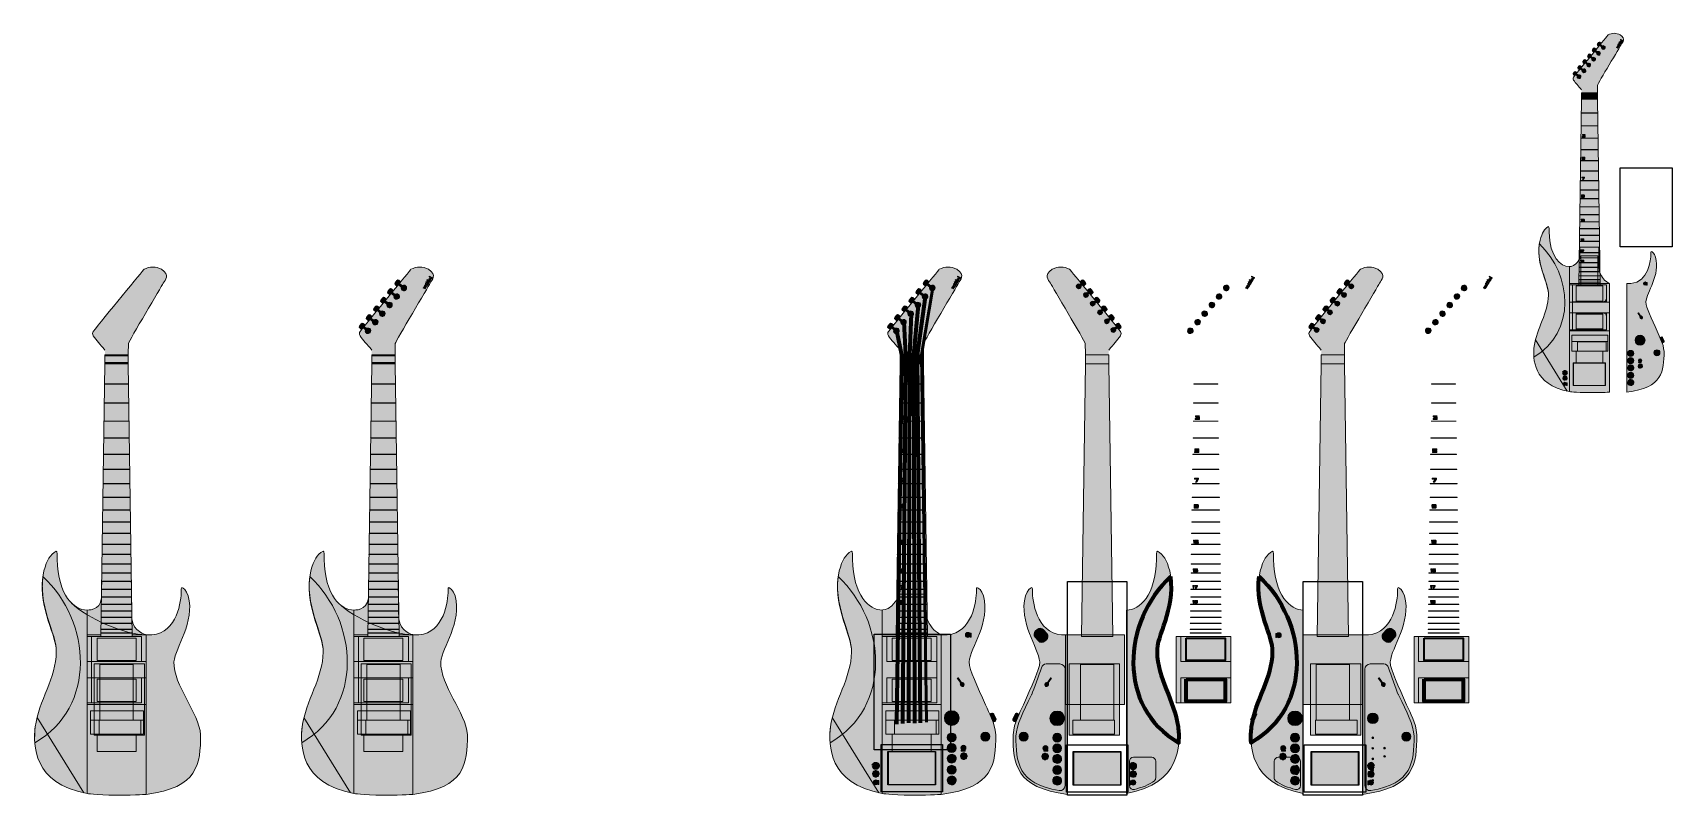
# Model space of a CAD drawing. Header units: millimetres. Extents: x -1358 to 1584, y -714 to 655.
import ezdxf

# ---------------------------------------------------------------- set-up
doc = ezdxf.new("R2010")
doc.units = ezdxf.units.MM
doc.header["$MEASUREMENT"] = 0
doc.layers.add('finished guitar', color=7, linetype='Continuous')
picture_1 = doc.add_image_def('image1.png', size_in_pixel=(265, 401))
picture_2 = doc.add_image_def('image2.png', size_in_pixel=(301, 1088))
picture_3 = doc.add_image_def('image3.png', size_in_pixel=(313, 241))
picture_4 = doc.add_image_def('image4.png', size_in_pixel=(242, 171))
picture_5 = doc.add_image_def('image5.png', size_in_pixel=(301, 1088))
picture_6 = doc.add_image_def('image6.png', size_in_pixel=(313, 241))
picture_7 = doc.add_image_def('image7.png', size_in_pixel=(242, 171))
picture_8 = doc.add_image_def('image8.png', size_in_pixel=(312, 240))
picture_9 = doc.add_image_def('image9.png', size_in_pixel=(242, 171))
picture_10 = doc.add_image_def('image10.png', size_in_pixel=(389, 588))

# ---------------------------------------------------------------- blocks, each defined once
blk = doc.blocks.new('block 4')
at = {"layer": 'finished guitar', "true_color": 0xf23005}
h = blk.add_hatch(color=20, dxfattribs=at)
h.dxf.hatch_style = 2
edge = h.paths.add_edge_path()
edge.add_spline(control_points=[(1418.4, 269.9), (1418.4, 269.9), (1446.5, 269.9), (1452.5, 269.9), (1452.5, 265.9), (1452.5, 245), (1452.5, 235.1), (1452.5, 225.2), (1456.5, 219.2), (1458.8, 215.9), (1462.9, 208.6), (1471.5, 204.9), (1471.5, 204.9), (1471.5, 204.9), (1471.5, 10.1), (1471.5, 10.1), (1471.5, 10.1), (1461.9, 9), (1435.4, 9), (1408.9, 9), (1399.4, 11.1), (1399.4, 11.1), (1399.4, 11.1), (1399.4, 235.2), (1399.4, 235.2), (1399.4, 235.2), (1404.7, 234.8), (1411.1, 240.3), (1414, 242.9), (1417, 247.5), (1418.4, 249.9), (1418.4, 254), (1418.4, 269.9), (1418.4, 269.9)], knot_values=[0, 0, 0, 0, 1, 1, 1, 2, 2, 2, 3, 3, 3, 4, 4, 4, 5, 5, 5, 6, 6, 6, 7, 7, 7, 8, 8, 8, 9, 9, 9, 10, 10, 10, 11, 11, 11, 11], degree=3, periodic=1)
at = {"layer": 'finished guitar', "lineweight": 0}
blk.add_open_spline([(1418.4, 269.9), (1418.4, 269.9), (1446.5, 269.9), (1452.5, 269.9), (1452.5, 265.9), (1452.5, 245), (1452.5, 235.1), (1452.5, 225.2), (1456.5, 219.2), (1458.8, 215.9), (1462.9, 208.6), (1471.5, 204.9), (1471.5, 204.9), (1471.5, 204.9), (1471.5, 10.1), (1471.5, 10.1), (1471.5, 10.1), (1461.9, 9), (1435.4, 9), (1408.9, 9), (1399.4, 11.1), (1399.4, 11.1), (1399.4, 11.1), (1399.4, 235.2), (1399.4, 235.2), (1399.4, 235.2), (1404.7, 234.8), (1411.1, 240.3), (1414, 242.9), (1417, 247.5), (1418.4, 249.9), (1418.4, 254), (1418.4, 269.9), (1418.4, 269.9)], degree=3, knots=[0, 0, 0, 0, 1, 1, 1, 2, 2, 2, 3, 3, 3, 4, 4, 4, 5, 5, 5, 6, 6, 6, 7, 7, 7, 8, 8, 8, 9, 9, 9, 10, 10, 10, 11, 11, 11, 11], dxfattribs=at)
blk = doc.blocks.new('block 5')
at = {"layer": 'finished guitar', "true_color": 0x6f0ead}
h = blk.add_hatch(color=204, dxfattribs=at)
h.dxf.hatch_style = 2
h.paths.add_polyline_path([(1420.2, 202.8), (1420.2, 254.6), (1450.7, 254.6), (1450.7, 202.8)])
at = {"layer": 'finished guitar', "lineweight": 0}
blk.add_lwpolyline([(1420.2, 202.8), (1420.2, 254.6), (1450.7, 254.6), (1450.7, 202.8), (1420.2, 202.8)], dxfattribs=at)
blk = doc.blocks.new('block 8')
at = {"layer": 'finished guitar', "true_color": 0xffffff}
blk.add_hatch(color=7, dxfattribs=at).paths.add_polyline_path([(1403.9, 112.1), (1403.9, 100.6), (1468.5, 100.6), (1468.5, 112.1)])
at = {"layer": 'finished guitar', "lineweight": 0}
blk.add_lwpolyline([(1403.9, 112.1), (1403.9, 100.6), (1468.5, 100.6), (1468.5, 112.1), (1403.9, 112.1)], dxfattribs=at)
blk = doc.blocks.new('block 7')
at = {"layer": 'finished guitar'}
blk.add_blockref('block 8', (0, 0), dxfattribs=at)
blk = doc.blocks.new('block 6')
at = {"layer": 'finished guitar', "true_color": 0x000033}
for points in [[(1468.5, 83.6), (1403.9, 83.6), (1403.9, 112.1), (1468.5, 112.1)], [(1411.6, 62.5), (1411.6, 83.6), (1459.3, 83.6), (1459.3, 62.5)]]:
    blk.add_hatch(color=178, dxfattribs=at).paths.add_polyline_path(points)
at = {"layer": 'finished guitar', "true_color": 0x000000}
blk.add_hatch(color=178, dxfattribs=at).paths.add_polyline_path([(1414.2, 100.5), (1465.2, 100.5), (1465.2, 83.5), (1414.2, 83.5)])
at = {"layer": 'finished guitar', "lineweight": 0}
for points in [[(1468.5, 83.6), (1403.9, 83.6), (1403.9, 112.1), (1468.5, 112.1), (1468.5, 83.6)], [(1414.2, 100.5), (1465.2, 100.5), (1465.2, 83.5), (1414.2, 83.5), (1414.2, 100.5)], [(1411.6, 62.5), (1411.6, 83.6), (1459.3, 83.6), (1459.3, 62.5), (1411.6, 62.5)]]:
    blk.add_lwpolyline(points, dxfattribs=at)
at = {"layer": 'finished guitar'}
blk.add_blockref('block 7', (0, 0), dxfattribs=at)
blk = doc.blocks.new('block 3')
at = {"layer": 'finished guitar', "true_color": 0xa81b04}
h = blk.add_hatch(color=24, dxfattribs=at)
h.dxf.hatch_style = 2
h.paths.add_polyline_path([(1399.4, 119.8), (1471.5, 119.8), (1471.5, 204.9), (1399.4, 204.9)])
at = {"layer": 'finished guitar', "lineweight": 0}
blk.add_lwpolyline([(1399.4, 119.8), (1471.5, 119.8), (1471.5, 204.9), (1399.4, 204.9), (1399.4, 119.8)], dxfattribs=at)
at = {"layer": 'finished guitar'}
for name in ['block 4', 'block 5', 'block 6']:
    blk.add_blockref(name, (0, 0), dxfattribs=at)
blk = doc.blocks.new('block 11')
at = {"layer": 'finished guitar', "true_color": 0xffffff}
blk.add_hatch(color=7, dxfattribs=at).paths.add_polyline_path([(1449.7, 536.1), (1421.2, 536.1), (1416.4, 202.8), (1454.5, 202.8)])
at = {"layer": 'finished guitar', "lineweight": 0}
blk.add_lwpolyline([(1449.7, 536.1), (1421.2, 536.1), (1416.4, 202.8), (1454.5, 202.8), (1449.7, 536.1)], dxfattribs=at)
blk = doc.blocks.new('block 10')
at = {"layer": 'finished guitar'}
blk.add_blockref('block 11', (0, 0), dxfattribs=at)
blk = doc.blocks.new('block 12')
at = {"layer": 'finished guitar', "true_color": 0x000000}
for points in [[(1450.1, 511), (1420.8, 511), (1420.8, 511.4), (1450.1, 511.4)], [(1450.4, 487.8), (1420.5, 487.8), (1420.5, 488.1), (1450.4, 488.1)], [(1451, 444.9), (1419.9, 444.9), (1419.9, 445.3), (1451, 445.3)], [(1450.8, 465.7), (1420.2, 465.7), (1420.2, 466.1), (1450.7, 466.1)], [(1451.3, 425.3), (1419.6, 425.3), (1419.6, 425.6), (1451.3, 425.6)], [(1451.8, 389.2), (1419.1, 389.2), (1419.1, 389.6), (1451.8, 389.6)], [(1451.6, 406.7), (1419.3, 406.7), (1419.3, 407.1), (1451.6, 407.1)], [(1452.3, 357.1), (1418.6, 357.1), (1418.6, 357.5), (1452.3, 357.5)], [(1452.1, 372.7), (1418.8, 372.7), (1418.8, 373.1), (1452.1, 373.1)], [(1452.7, 328.5), (1418.2, 328.5), (1418.2, 328.9), (1452.7, 328.9)], [(1452.5, 342.4), (1418.4, 342.4), (1418.4, 342.8), (1452.5, 342.8)], [(1453.1, 303), (1417.8, 303), (1417.8, 303.4), (1453.1, 303.4)], [(1452.9, 315.4), (1418, 315.4), (1418, 315.8), (1452.9, 315.8)], [(1453.5, 269.9), (1417.4, 269.9), (1417.4, 270.3), (1453.5, 270.3)], [(1453.4, 280.3), (1417.5, 280.3), (1417.5, 280.7), (1453.4, 280.7)], [(1453.2, 291.4), (1417.7, 291.4), (1417.7, 291.7), (1453.2, 291.7)], [(1453.9, 242.1), (1417, 242.1), (1417, 242.4), (1453.9, 242.4)], [(1453.8, 250.8), (1417.1, 250.8), (1417.1, 251.2), (1453.8, 251.2)], [(1453.7, 260.1), (1417.2, 260.1), (1417.2, 260.5), (1453.7, 260.5)], [(1454.4, 211.6), (1416.5, 211.6), (1416.5, 212), (1454.4, 212)], [(1454.4, 207.1), (1416.5, 207.1), (1416.5, 207.5), (1454.4, 207.5)], [(1454.3, 218.7), (1416.6, 218.7), (1416.6, 219), (1454.3, 219)], [(1454.2, 226), (1416.7, 226), (1416.7, 226.4), (1454.2, 226.4)], [(1454.1, 233.8), (1416.8, 233.8), (1416.9, 234.2), (1454.1, 234.2)]]:
    blk.add_hatch(color=178, dxfattribs=at).paths.add_polyline_path(points)
at = {"layer": 'finished guitar', "lineweight": 0}
for points in [[(1450.1, 511), (1420.8, 511), (1420.8, 511.4), (1450.1, 511.4), (1450.1, 511)], [(1450.4, 487.8), (1420.5, 487.8), (1420.5, 488.1), (1450.4, 488.1), (1450.4, 487.8)], [(1451, 444.9), (1419.9, 444.9), (1419.9, 445.3), (1451, 445.3), (1451, 444.9)], [(1450.8, 465.7), (1420.2, 465.7), (1420.2, 466.1), (1450.7, 466.1), (1450.8, 465.7)], [(1451.3, 425.3), (1419.6, 425.3), (1419.6, 425.6), (1451.3, 425.6), (1451.3, 425.3)], [(1451.8, 389.2), (1419.1, 389.2), (1419.1, 389.6), (1451.8, 389.6), (1451.8, 389.2)], [(1451.6, 406.7), (1419.3, 406.7), (1419.3, 407.1), (1451.6, 407.1), (1451.6, 406.7)], [(1452.3, 357.1), (1418.6, 357.1), (1418.6, 357.5), (1452.3, 357.5), (1452.3, 357.1)], [(1452.1, 372.7), (1418.8, 372.7), (1418.8, 373.1), (1452.1, 373.1), (1452.1, 372.7)], [(1452.7, 328.5), (1418.2, 328.5), (1418.2, 328.9), (1452.7, 328.9), (1452.7, 328.5)], [(1452.5, 342.4), (1418.4, 342.4), (1418.4, 342.8), (1452.5, 342.8), (1452.5, 342.4)], [(1453.1, 303), (1417.8, 303), (1417.8, 303.4), (1453.1, 303.4), (1453.1, 303)], [(1452.9, 315.4), (1418, 315.4), (1418, 315.8), (1452.9, 315.8), (1452.9, 315.4)], [(1453.5, 269.9), (1417.4, 269.9), (1417.4, 270.3), (1453.5, 270.3), (1453.5, 269.9)], [(1453.4, 280.3), (1417.5, 280.3), (1417.5, 280.7), (1453.4, 280.7), (1453.4, 280.3)], [(1453.2, 291.4), (1417.7, 291.4), (1417.7, 291.7), (1453.2, 291.7), (1453.2, 291.4)], [(1453.9, 242.1), (1417, 242.1), (1417, 242.4), (1453.9, 242.4), (1453.9, 242.1)], [(1453.8, 250.8), (1417.1, 250.8), (1417.1, 251.2), (1453.8, 251.2), (1453.8, 250.8)], [(1453.7, 260.1), (1417.2, 260.1), (1417.2, 260.5), (1453.7, 260.5), (1453.7, 260.1)], [(1454.4, 211.6), (1416.5, 211.6), (1416.5, 212), (1454.4, 212), (1454.4, 211.6)], [(1454.4, 207.1), (1416.5, 207.1), (1416.5, 207.5), (1454.4, 207.5), (1454.4, 207.1)], [(1454.3, 218.7), (1416.6, 218.7), (1416.6, 219), (1454.3, 219), (1454.3, 218.7)], [(1454.2, 226), (1416.7, 226), (1416.7, 226.4), (1454.2, 226.4), (1454.2, 226)], [(1454.1, 233.8), (1416.8, 233.8), (1416.9, 234.2), (1454.1, 234.2), (1454.1, 233.8)]]:
    blk.add_lwpolyline(points, dxfattribs=at)
blk = doc.blocks.new('block 14')
at = {"layer": 'finished guitar', "true_color": 0x000000}
h = blk.add_hatch(color=178, dxfattribs=at)
h.dxf.hatch_style = 2
edge = h.paths.add_edge_path()
edge.add_spline(control_points=[(1422.6, 467.9), (1422.6, 467.9), (1422.6, 469), (1422.6, 469), (1422.6, 469), (1426.3, 469), (1426.3, 469), (1426.4, 469), (1426.4, 469), (1426.5, 469.1), (1426.5, 469.2), (1426.6, 469.2), (1426.6, 469.3), (1426.6, 469.4), (1426.5, 469.5), (1426.5, 469.5), (1426.4, 469.6), (1426.4, 469.6), (1426.3, 469.6), (1426.3, 469.6), (1423.4, 469.6), (1423.4, 469.6), (1423.4, 469.6), (1425.1, 471.3), (1425.1, 471.3), (1425.1, 471.3), (1422.7, 471.3), (1422.7, 471.3), (1422.7, 471.3), (1422.7, 472.5), (1422.7, 472.5), (1422.7, 472.5), (1427.7, 472.5), (1427.7, 472.5), (1427.7, 472.5), (1426, 470.7), (1426, 470.7), (1426, 470.7), (1427.1, 470.7), (1427.1, 470.7), (1427.3, 470.7), (1427.4, 470.7), (1427.6, 470.6), (1427.7, 470.5), (1427.7, 470.3), (1427.7, 470.2), (1427.7, 470.2), (1427.7, 468.4), (1427.7, 468.4), (1427.7, 468.3), (1427.7, 468.2), (1427.6, 468), (1427.4, 467.9), (1427.3, 467.9), (1427.1, 467.9), (1427.1, 467.9), (1422.6, 467.9), (1422.6, 467.9)], knot_values=[0, 0, 0, 0, 1, 1, 1, 2, 2, 2, 3, 3, 3, 4, 4, 4, 5, 5, 5, 6, 6, 6, 7, 7, 7, 8, 8, 8, 9, 9, 9, 10, 10, 10, 11, 11, 11, 12, 12, 12, 13, 13, 13, 14, 14, 14, 15, 15, 15, 16, 16, 16, 17, 17, 17, 18, 18, 18, 19, 19, 19, 19], degree=3, periodic=1)
at = {"layer": 'finished guitar', "lineweight": 0}
blk.add_open_spline([(1422.6, 467.9), (1422.6, 467.9), (1422.6, 469), (1422.6, 469), (1422.6, 469), (1426.3, 469), (1426.3, 469), (1426.4, 469), (1426.4, 469), (1426.5, 469.1), (1426.5, 469.2), (1426.6, 469.2), (1426.6, 469.3), (1426.6, 469.4), (1426.5, 469.5), (1426.5, 469.5), (1426.4, 469.6), (1426.4, 469.6), (1426.3, 469.6), (1426.3, 469.6), (1423.4, 469.6), (1423.4, 469.6), (1423.4, 469.6), (1425.1, 471.3), (1425.1, 471.3), (1425.1, 471.3), (1422.7, 471.3), (1422.7, 471.3), (1422.7, 471.3), (1422.7, 472.5), (1422.7, 472.5), (1422.7, 472.5), (1427.7, 472.5), (1427.7, 472.5), (1427.7, 472.5), (1426, 470.7), (1426, 470.7), (1426, 470.7), (1427.1, 470.7), (1427.1, 470.7), (1427.3, 470.7), (1427.4, 470.7), (1427.6, 470.6), (1427.7, 470.5), (1427.7, 470.3), (1427.7, 470.2), (1427.7, 470.2), (1427.7, 468.4), (1427.7, 468.4), (1427.7, 468.3), (1427.7, 468.2), (1427.6, 468), (1427.4, 467.9), (1427.3, 467.9), (1427.1, 467.9), (1427.1, 467.9), (1422.6, 467.9), (1422.6, 467.9)], degree=3, knots=[0, 0, 0, 0, 1, 1, 1, 2, 2, 2, 3, 3, 3, 4, 4, 4, 5, 5, 5, 6, 6, 6, 7, 7, 7, 8, 8, 8, 9, 9, 9, 10, 10, 10, 11, 11, 11, 12, 12, 12, 13, 13, 13, 14, 14, 14, 15, 15, 15, 16, 16, 16, 17, 17, 17, 18, 18, 18, 19, 19, 19, 19], dxfattribs=at)
blk = doc.blocks.new('block 15')
at = {"layer": 'finished guitar', "true_color": 0x000000}
h = blk.add_hatch(color=178, dxfattribs=at)
h.dxf.hatch_style = 2
edge = h.paths.add_edge_path()
edge.add_spline(control_points=[(1421.8, 427.4), (1421.8, 427.4), (1421.8, 428.5), (1421.8, 428.5), (1421.8, 428.5), (1425.7, 428.5), (1425.7, 428.5), (1425.8, 428.5), (1425.9, 428.6), (1425.9, 428.6), (1426, 428.7), (1426, 428.7), (1426, 428.8), (1426, 428.9), (1426, 429), (1425.9, 429), (1425.9, 429.1), (1425.8, 429.1), (1425.7, 429.1), (1425.7, 429.1), (1422.6, 429.1), (1422.6, 429.1), (1422.4, 429.1), (1422.3, 429.2), (1422.1, 429.3), (1422, 429.4), (1422, 429.5), (1422, 429.7), (1422, 429.7), (1422, 432), (1422, 432), (1422, 432), (1427, 432), (1427, 432), (1427, 432), (1427, 430.8), (1427, 430.8), (1427, 430.8), (1423.1, 430.8), (1423.1, 430.8), (1423.1, 430.8), (1423.1, 430.5), (1423.1, 430.5), (1423.1, 430.4), (1423.2, 430.4), (1423.2, 430.3), (1423.3, 430.3), (1423.3, 430.2), (1423.4, 430.2), (1423.4, 430.2), (1426.6, 430.2), (1426.6, 430.2), (1426.7, 430.2), (1426.9, 430.2), (1427, 430.1), (1427.1, 430), (1427.1, 429.8), (1427.1, 429.7), (1427.1, 429.7), (1427.1, 428), (1427.1, 428), (1427.1, 427.8), (1427.1, 427.7), (1427, 427.5), (1426.9, 427.4), (1426.7, 427.4), (1426.6, 427.4), (1426.6, 427.4), (1421.8, 427.4), (1421.8, 427.4)], knot_values=[0, 0, 0, 0, 1, 1, 1, 2, 2, 2, 3, 3, 3, 4, 4, 4, 5, 5, 5, 6, 6, 6, 7, 7, 7, 8, 8, 8, 9, 9, 9, 10, 10, 10, 11, 11, 11, 12, 12, 12, 13, 13, 13, 14, 14, 14, 15, 15, 15, 16, 16, 16, 17, 17, 17, 18, 18, 18, 19, 19, 19, 20, 20, 20, 21, 21, 21, 22, 22, 22, 23, 23, 23, 23], degree=3, periodic=1)
at = {"layer": 'finished guitar', "lineweight": 0}
blk.add_open_spline([(1421.8, 427.4), (1421.8, 427.4), (1421.8, 428.5), (1421.8, 428.5), (1421.8, 428.5), (1425.7, 428.5), (1425.7, 428.5), (1425.8, 428.5), (1425.9, 428.6), (1425.9, 428.6), (1426, 428.7), (1426, 428.7), (1426, 428.8), (1426, 428.9), (1426, 429), (1425.9, 429), (1425.9, 429.1), (1425.8, 429.1), (1425.7, 429.1), (1425.7, 429.1), (1422.6, 429.1), (1422.6, 429.1), (1422.4, 429.1), (1422.3, 429.2), (1422.1, 429.3), (1422, 429.4), (1422, 429.5), (1422, 429.7), (1422, 429.7), (1422, 432), (1422, 432), (1422, 432), (1427, 432), (1427, 432), (1427, 432), (1427, 430.8), (1427, 430.8), (1427, 430.8), (1423.1, 430.8), (1423.1, 430.8), (1423.1, 430.8), (1423.1, 430.5), (1423.1, 430.5), (1423.1, 430.4), (1423.2, 430.4), (1423.2, 430.3), (1423.3, 430.3), (1423.3, 430.2), (1423.4, 430.2), (1423.4, 430.2), (1426.6, 430.2), (1426.6, 430.2), (1426.7, 430.2), (1426.9, 430.2), (1427, 430.1), (1427.1, 430), (1427.1, 429.8), (1427.1, 429.7), (1427.1, 429.7), (1427.1, 428), (1427.1, 428), (1427.1, 427.8), (1427.1, 427.7), (1427, 427.5), (1426.9, 427.4), (1426.7, 427.4), (1426.6, 427.4), (1426.6, 427.4), (1421.8, 427.4), (1421.8, 427.4)], degree=3, knots=[0, 0, 0, 0, 1, 1, 1, 2, 2, 2, 3, 3, 3, 4, 4, 4, 5, 5, 5, 6, 6, 6, 7, 7, 7, 8, 8, 8, 9, 9, 9, 10, 10, 10, 11, 11, 11, 12, 12, 12, 13, 13, 13, 14, 14, 14, 15, 15, 15, 16, 16, 16, 17, 17, 17, 18, 18, 18, 19, 19, 19, 20, 20, 20, 21, 21, 21, 22, 22, 22, 23, 23, 23, 23], dxfattribs=at)
blk = doc.blocks.new('block 16')
at = {"layer": 'finished guitar', "true_color": 0x000000}
h = blk.add_hatch(color=178, dxfattribs=at)
h.dxf.hatch_style = 2
h.paths.add_polyline_path([(1422.8, 391.5), (1425.1, 394.9), (1421.5, 394.9), (1421.5, 396.1), (1426.6, 396.1), (1426.6, 394.9), (1424.3, 391.5)])
at = {"layer": 'finished guitar', "lineweight": 0}
blk.add_lwpolyline([(1422.8, 391.5), (1425.1, 394.9), (1421.5, 394.9), (1421.5, 396.1), (1426.6, 396.1), (1426.6, 394.9), (1424.3, 391.5), (1422.8, 391.5)], dxfattribs=at)
blk = doc.blocks.new('block 17')
at = {"layer": 'finished guitar', "true_color": 0x000000}
h = blk.add_hatch(color=178, dxfattribs=at)
h.dxf.hatch_style = 2
edge = h.paths.add_edge_path()
edge.add_spline(control_points=[(1421.4, 359.5), (1421.4, 359.5), (1421.4, 360.7), (1421.4, 360.7), (1421.4, 360.7), (1425, 360.7), (1425, 360.7), (1425, 360.7), (1425.1, 360.7), (1425.2, 360.7), (1425.2, 360.8), (1425.2, 360.9), (1425.2, 361), (1425.2, 361), (1425.2, 361.1), (1425.2, 361.2), (1425.1, 361.2), (1425, 361.2), (1425, 361.2), (1425, 361.2), (1421.8, 361.2), (1421.8, 361.2), (1421.6, 361.2), (1421.5, 361.3), (1421.4, 361.4), (1421.3, 361.5), (1421.2, 361.7), (1421.2, 361.8), (1421.2, 361.8), (1421.2, 363.5), (1421.2, 363.5), (1421.2, 363.7), (1421.3, 363.8), (1421.4, 363.9), (1421.5, 364), (1421.6, 364.1), (1421.8, 364.1), (1421.8, 364.1), (1425.2, 364.1), (1425.2, 364.1), (1425.6, 364.1), (1425.8, 364), (1426.1, 363.8), (1426.3, 363.5), (1426.4, 363.3), (1426.4, 363), (1426.4, 363), (1426.4, 360.7), (1426.4, 360.7), (1426.4, 360.3), (1426.3, 360.1), (1426.1, 359.9), (1425.8, 359.6), (1425.6, 359.5), (1425.2, 359.5), (1425.2, 359.5), (1421.4, 359.5), (1421.4, 359.5)], knot_values=[0, 0, 0, 0, 1, 1, 1, 2, 2, 2, 3, 3, 3, 4, 4, 4, 5, 5, 5, 6, 6, 6, 7, 7, 7, 8, 8, 8, 9, 9, 9, 10, 10, 10, 11, 11, 11, 12, 12, 12, 13, 13, 13, 14, 14, 14, 15, 15, 15, 16, 16, 16, 17, 17, 17, 18, 18, 18, 19, 19, 19, 19], degree=3, periodic=1)
edge = h.paths.add_edge_path()
edge.add_spline(control_points=[(1425, 362.4), (1425, 362.4), (1425.1, 362.4), (1425.2, 362.5), (1425.2, 362.5), (1425.2, 362.6), (1425.2, 362.7), (1425.2, 362.7), (1425.2, 362.8), (1425.2, 362.9), (1425.1, 362.9), (1425, 363), (1425, 363), (1425, 363), (1422.7, 363), (1422.7, 363), (1422.6, 363), (1422.5, 362.9), (1422.5, 362.9), (1422.4, 362.8), (1422.4, 362.7), (1422.4, 362.7), (1422.4, 362.6), (1422.4, 362.5), (1422.5, 362.5), (1422.5, 362.4), (1422.6, 362.4), (1422.7, 362.4), (1422.7, 362.4), (1425, 362.4), (1425, 362.4)], knot_values=[0, 0, 0, 0, 1, 1, 1, 2, 2, 2, 3, 3, 3, 4, 4, 4, 5, 5, 5, 6, 6, 6, 7, 7, 7, 8, 8, 8, 9, 9, 9, 10, 10, 10, 10], degree=3, periodic=1)
at = {"layer": 'finished guitar', "lineweight": 0}
for points, knots in [([(1421.4, 359.5), (1421.4, 359.5), (1421.4, 360.7), (1421.4, 360.7), (1421.4, 360.7), (1425, 360.7), (1425, 360.7), (1425, 360.7), (1425.1, 360.7), (1425.2, 360.7), (1425.2, 360.8), (1425.2, 360.9), (1425.2, 361), (1425.2, 361), (1425.2, 361.1), (1425.2, 361.2), (1425.1, 361.2), (1425, 361.2), (1425, 361.2), (1425, 361.2), (1421.8, 361.2), (1421.8, 361.2), (1421.6, 361.2), (1421.5, 361.3), (1421.4, 361.4), (1421.3, 361.5), (1421.2, 361.7), (1421.2, 361.8), (1421.2, 361.8), (1421.2, 363.5), (1421.2, 363.5), (1421.2, 363.7), (1421.3, 363.8), (1421.4, 363.9), (1421.5, 364), (1421.6, 364.1), (1421.8, 364.1), (1421.8, 364.1), (1425.2, 364.1), (1425.2, 364.1), (1425.6, 364.1), (1425.8, 364), (1426.1, 363.8), (1426.3, 363.5), (1426.4, 363.3), (1426.4, 363), (1426.4, 363), (1426.4, 360.7), (1426.4, 360.7), (1426.4, 360.3), (1426.3, 360.1), (1426.1, 359.9), (1425.8, 359.6), (1425.6, 359.5), (1425.2, 359.5), (1425.2, 359.5), (1421.4, 359.5), (1421.4, 359.5)], [0, 0, 0, 0, 1, 1, 1, 2, 2, 2, 3, 3, 3, 4, 4, 4, 5, 5, 5, 6, 6, 6, 7, 7, 7, 8, 8, 8, 9, 9, 9, 10, 10, 10, 11, 11, 11, 12, 12, 12, 13, 13, 13, 14, 14, 14, 15, 15, 15, 16, 16, 16, 17, 17, 17, 18, 18, 18, 19, 19, 19, 19]), ([(1425, 362.4), (1425, 362.4), (1425.1, 362.4), (1425.2, 362.5), (1425.2, 362.5), (1425.2, 362.6), (1425.2, 362.7), (1425.2, 362.7), (1425.2, 362.8), (1425.2, 362.9), (1425.1, 362.9), (1425, 363), (1425, 363), (1425, 363), (1422.7, 363), (1422.7, 363), (1422.6, 363), (1422.5, 362.9), (1422.5, 362.9), (1422.4, 362.8), (1422.4, 362.7), (1422.4, 362.7), (1422.4, 362.6), (1422.4, 362.5), (1422.5, 362.5), (1422.5, 362.4), (1422.6, 362.4), (1422.7, 362.4), (1422.7, 362.4), (1425, 362.4), (1425, 362.4)], [0, 0, 0, 0, 1, 1, 1, 2, 2, 2, 3, 3, 3, 4, 4, 4, 5, 5, 5, 6, 6, 6, 7, 7, 7, 8, 8, 8, 9, 9, 9, 10, 10, 10, 10])]:
    blk.add_open_spline(points, degree=3, knots=knots, dxfattribs=at)
blk = doc.blocks.new('block 18')
at = {"layer": 'finished guitar', "true_color": 0x000000}
h = blk.add_hatch(color=178, dxfattribs=at)
h.dxf.hatch_style = 2
h.paths.add_polyline_path([(1421, 317), (1421, 319.5), (1420.6, 319.1), (1420.6, 319.9), (1421, 320.3), (1421.9, 320.3), (1421.9, 317)])
h = blk.add_hatch(color=178, dxfattribs=at)
h.dxf.hatch_style = 2
edge = h.paths.add_edge_path()
edge.add_spline(control_points=[(1422.5, 317), (1422.5, 317), (1422.5, 318.7), (1422.5, 318.7), (1422.5, 318.8), (1422.5, 318.9), (1422.6, 319), (1422.7, 319), (1422.8, 319.1), (1422.9, 319.1), (1422.9, 319.1), (1425.2, 319.1), (1425.2, 319.1), (1425.3, 319.1), (1425.3, 319.1), (1425.4, 319.1), (1425.4, 319.2), (1425.4, 319.2), (1425.4, 319.3), (1425.4, 319.3), (1425.4, 319.4), (1425.4, 319.4), (1425.3, 319.5), (1425.3, 319.5), (1425.2, 319.5), (1425.2, 319.5), (1422.6, 319.5), (1422.6, 319.5), (1422.6, 319.5), (1422.6, 320.3), (1422.6, 320.3), (1422.6, 320.3), (1425.9, 320.3), (1425.9, 320.3), (1426, 320.3), (1426.1, 320.3), (1426.1, 320.2), (1426.2, 320.1), (1426.3, 320), (1426.3, 319.9), (1426.3, 319.9), (1426.3, 318.7), (1426.3, 318.7), (1426.3, 318.5), (1426.2, 318.4), (1426.1, 318.4), (1426.1, 318.3), (1426, 318.2), (1425.9, 318.2), (1425.9, 318.2), (1423.5, 318.2), (1423.5, 318.2), (1423.5, 318.2), (1423.4, 318.2), (1423.4, 318.2), (1423.4, 318.1), (1423.3, 318.1), (1423.3, 318), (1423.3, 318), (1423.3, 317.8), (1423.3, 317.8), (1423.3, 317.8), (1426.4, 317.8), (1426.4, 317.8), (1426.4, 317.8), (1426.4, 317), (1426.4, 317), (1426.4, 317), (1422.5, 317), (1422.5, 317)], knot_values=[0, 0, 0, 0, 1, 1, 1, 2, 2, 2, 3, 3, 3, 4, 4, 4, 5, 5, 5, 6, 6, 6, 7, 7, 7, 8, 8, 8, 9, 9, 9, 10, 10, 10, 11, 11, 11, 12, 12, 12, 13, 13, 13, 14, 14, 14, 15, 15, 15, 16, 16, 16, 17, 17, 17, 18, 18, 18, 19, 19, 19, 20, 20, 20, 21, 21, 21, 22, 22, 22, 23, 23, 23, 23], degree=3, periodic=1)
at = {"layer": 'finished guitar', "lineweight": 0}
blk.add_lwpolyline([(1421, 317), (1421, 319.5), (1420.6, 319.1), (1420.6, 319.9), (1421, 320.3), (1421.9, 320.3), (1421.9, 317), (1421, 317)], dxfattribs=at)
blk.add_open_spline([(1422.5, 317), (1422.5, 317), (1422.5, 318.7), (1422.5, 318.7), (1422.5, 318.8), (1422.5, 318.9), (1422.6, 319), (1422.7, 319), (1422.8, 319.1), (1422.9, 319.1), (1422.9, 319.1), (1425.2, 319.1), (1425.2, 319.1), (1425.3, 319.1), (1425.3, 319.1), (1425.4, 319.1), (1425.4, 319.2), (1425.4, 319.2), (1425.4, 319.3), (1425.4, 319.3), (1425.4, 319.4), (1425.4, 319.4), (1425.3, 319.5), (1425.3, 319.5), (1425.2, 319.5), (1425.2, 319.5), (1422.6, 319.5), (1422.6, 319.5), (1422.6, 319.5), (1422.6, 320.3), (1422.6, 320.3), (1422.6, 320.3), (1425.9, 320.3), (1425.9, 320.3), (1426, 320.3), (1426.1, 320.3), (1426.1, 320.2), (1426.2, 320.1), (1426.3, 320), (1426.3, 319.9), (1426.3, 319.9), (1426.3, 318.7), (1426.3, 318.7), (1426.3, 318.5), (1426.2, 318.4), (1426.1, 318.4), (1426.1, 318.3), (1426, 318.2), (1425.9, 318.2), (1425.9, 318.2), (1423.5, 318.2), (1423.5, 318.2), (1423.5, 318.2), (1423.4, 318.2), (1423.4, 318.2), (1423.4, 318.1), (1423.3, 318.1), (1423.3, 318), (1423.3, 318), (1423.3, 317.8), (1423.3, 317.8), (1423.3, 317.8), (1426.4, 317.8), (1426.4, 317.8), (1426.4, 317.8), (1426.4, 317), (1426.4, 317), (1426.4, 317), (1422.5, 317), (1422.5, 317)], degree=3, knots=[0, 0, 0, 0, 1, 1, 1, 2, 2, 2, 3, 3, 3, 4, 4, 4, 5, 5, 5, 6, 6, 6, 7, 7, 7, 8, 8, 8, 9, 9, 9, 10, 10, 10, 11, 11, 11, 12, 12, 12, 13, 13, 13, 14, 14, 14, 15, 15, 15, 16, 16, 16, 17, 17, 17, 18, 18, 18, 19, 19, 19, 20, 20, 20, 21, 21, 21, 22, 22, 22, 23, 23, 23, 23], dxfattribs=at)
blk = doc.blocks.new('block 19')
at = {"layer": 'finished guitar', "true_color": 0x000000}
h = blk.add_hatch(color=178, dxfattribs=at)
h.dxf.hatch_style = 2
h.paths.add_polyline_path([(1420.3, 282), (1420.3, 284.5), (1419.9, 284.1), (1419.9, 284.9), (1420.3, 285.3), (1421.2, 285.3), (1421.2, 282)])
h = blk.add_hatch(color=178, dxfattribs=at)
h.dxf.hatch_style = 2
edge = h.paths.add_edge_path()
edge.add_spline(control_points=[(1421.7, 282), (1421.7, 282), (1421.7, 282.8), (1421.7, 282.8), (1421.7, 282.8), (1424.5, 282.8), (1424.5, 282.8), (1424.6, 282.8), (1424.6, 282.8), (1424.7, 282.9), (1424.7, 282.9), (1424.7, 283), (1424.7, 283), (1424.7, 283.1), (1424.7, 283.1), (1424.7, 283.2), (1424.6, 283.2), (1424.6, 283.2), (1424.5, 283.2), (1424.5, 283.2), (1422.2, 283.2), (1422.2, 283.2), (1422.1, 283.2), (1422, 283.3), (1421.9, 283.3), (1421.8, 283.4), (1421.8, 283.5), (1421.8, 283.6), (1421.8, 283.6), (1421.8, 285.3), (1421.8, 285.3), (1421.8, 285.3), (1425.5, 285.3), (1425.5, 285.3), (1425.5, 285.3), (1425.5, 284.5), (1425.5, 284.5), (1425.5, 284.5), (1422.6, 284.5), (1422.6, 284.5), (1422.6, 284.5), (1422.6, 284.3), (1422.6, 284.3), (1422.6, 284.2), (1422.7, 284.2), (1422.7, 284.1), (1422.7, 284.1), (1422.8, 284.1), (1422.8, 284.1), (1422.8, 284.1), (1425.2, 284.1), (1425.2, 284.1), (1425.3, 284.1), (1425.4, 284), (1425.5, 283.9), (1425.5, 283.9), (1425.6, 283.8), (1425.6, 283.6), (1425.6, 283.6), (1425.6, 282.4), (1425.6, 282.4), (1425.6, 282.3), (1425.5, 282.2), (1425.5, 282.1), (1425.4, 282), (1425.3, 282), (1425.2, 282), (1425.2, 282), (1421.7, 282), (1421.7, 282)], knot_values=[0, 0, 0, 0, 1, 1, 1, 2, 2, 2, 3, 3, 3, 4, 4, 4, 5, 5, 5, 6, 6, 6, 7, 7, 7, 8, 8, 8, 9, 9, 9, 10, 10, 10, 11, 11, 11, 12, 12, 12, 13, 13, 13, 14, 14, 14, 15, 15, 15, 16, 16, 16, 17, 17, 17, 18, 18, 18, 19, 19, 19, 20, 20, 20, 21, 21, 21, 22, 22, 22, 23, 23, 23, 23], degree=3, periodic=1)
at = {"layer": 'finished guitar', "lineweight": 0}
blk.add_lwpolyline([(1420.3, 282), (1420.3, 284.5), (1419.9, 284.1), (1419.9, 284.9), (1420.3, 285.3), (1421.2, 285.3), (1421.2, 282), (1420.3, 282)], dxfattribs=at)
blk.add_open_spline([(1421.7, 282), (1421.7, 282), (1421.7, 282.8), (1421.7, 282.8), (1421.7, 282.8), (1424.5, 282.8), (1424.5, 282.8), (1424.6, 282.8), (1424.6, 282.8), (1424.7, 282.9), (1424.7, 282.9), (1424.7, 283), (1424.7, 283), (1424.7, 283.1), (1424.7, 283.1), (1424.7, 283.2), (1424.6, 283.2), (1424.6, 283.2), (1424.5, 283.2), (1424.5, 283.2), (1422.2, 283.2), (1422.2, 283.2), (1422.1, 283.2), (1422, 283.3), (1421.9, 283.3), (1421.8, 283.4), (1421.8, 283.5), (1421.8, 283.6), (1421.8, 283.6), (1421.8, 285.3), (1421.8, 285.3), (1421.8, 285.3), (1425.5, 285.3), (1425.5, 285.3), (1425.5, 285.3), (1425.5, 284.5), (1425.5, 284.5), (1425.5, 284.5), (1422.6, 284.5), (1422.6, 284.5), (1422.6, 284.5), (1422.6, 284.3), (1422.6, 284.3), (1422.6, 284.2), (1422.7, 284.2), (1422.7, 284.1), (1422.7, 284.1), (1422.8, 284.1), (1422.8, 284.1), (1422.8, 284.1), (1425.2, 284.1), (1425.2, 284.1), (1425.3, 284.1), (1425.4, 284), (1425.5, 283.9), (1425.5, 283.9), (1425.6, 283.8), (1425.6, 283.6), (1425.6, 283.6), (1425.6, 282.4), (1425.6, 282.4), (1425.6, 282.3), (1425.5, 282.2), (1425.5, 282.1), (1425.4, 282), (1425.3, 282), (1425.2, 282), (1425.2, 282), (1421.7, 282), (1421.7, 282)], degree=3, knots=[0, 0, 0, 0, 1, 1, 1, 2, 2, 2, 3, 3, 3, 4, 4, 4, 5, 5, 5, 6, 6, 6, 7, 7, 7, 8, 8, 8, 9, 9, 9, 10, 10, 10, 11, 11, 11, 12, 12, 12, 13, 13, 13, 14, 14, 14, 15, 15, 15, 16, 16, 16, 17, 17, 17, 18, 18, 18, 19, 19, 19, 20, 20, 20, 21, 21, 21, 22, 22, 22, 23, 23, 23, 23], dxfattribs=at)
blk = doc.blocks.new('block 20')
at = {"layer": 'finished guitar', "true_color": 0x000000}
h = blk.add_hatch(color=178, dxfattribs=at)
h.dxf.hatch_style = 2
h.paths.add_polyline_path([(1420, 261.9), (1420, 264.4), (1419.6, 264), (1419.6, 264.9), (1420, 265.3), (1420.9, 265.3), (1420.9, 261.9)])
h = blk.add_hatch(color=178, dxfattribs=at)
h.dxf.hatch_style = 2
h.paths.add_polyline_path([(1422.5, 261.9), (1424.2, 264.4), (1421.5, 264.4), (1421.5, 265.3), (1425.3, 265.3), (1425.3, 264.4), (1423.6, 261.9)])
at = {"layer": 'finished guitar', "lineweight": 0}
for points in [[(1420, 261.9), (1420, 264.4), (1419.6, 264), (1419.6, 264.9), (1420, 265.3), (1420.9, 265.3), (1420.9, 261.9), (1420, 261.9)], [(1422.5, 261.9), (1424.2, 264.4), (1421.5, 264.4), (1421.5, 265.3), (1425.3, 265.3), (1425.3, 264.4), (1423.6, 261.9), (1422.5, 261.9)]]:
    blk.add_lwpolyline(points, dxfattribs=at)
blk = doc.blocks.new('block 21')
at = {"layer": 'finished guitar', "true_color": 0x000000}
h = blk.add_hatch(color=178, dxfattribs=at)
h.dxf.hatch_style = 2
h.paths.add_polyline_path([(1420, 243.7), (1420, 246.1), (1419.6, 245.7), (1419.6, 246.5), (1420, 246.9), (1420.9, 246.9), (1420.9, 243.7)])
h = blk.add_hatch(color=178, dxfattribs=at)
h.dxf.hatch_style = 2
edge = h.paths.add_edge_path()
edge.add_spline(control_points=[(1421.6, 243.7), (1421.6, 243.7), (1421.6, 244.5), (1421.6, 244.5), (1421.6, 244.5), (1424.2, 244.5), (1424.2, 244.5), (1424.3, 244.5), (1424.3, 244.5), (1424.4, 244.6), (1424.4, 244.6), (1424.5, 244.6), (1424.5, 244.7), (1424.5, 244.8), (1424.4, 244.8), (1424.4, 244.8), (1424.3, 244.9), (1424.3, 244.9), (1424.2, 244.9), (1424.2, 244.9), (1421.9, 244.9), (1421.9, 244.9), (1421.8, 244.9), (1421.7, 244.9), (1421.6, 245), (1421.6, 245.1), (1421.5, 245.2), (1421.5, 245.3), (1421.5, 245.3), (1421.5, 246.5), (1421.5, 246.5), (1421.5, 246.6), (1421.6, 246.7), (1421.6, 246.8), (1421.7, 246.9), (1421.8, 246.9), (1421.9, 246.9), (1421.9, 246.9), (1424.5, 246.9), (1424.5, 246.9), (1424.7, 246.9), (1424.9, 246.8), (1425, 246.7), (1425.2, 246.5), (1425.3, 246.3), (1425.3, 246.1), (1425.3, 246.1), (1425.3, 244.5), (1425.3, 244.5), (1425.3, 244.3), (1425.2, 244.1), (1425, 243.9), (1424.9, 243.8), (1424.7, 243.7), (1424.5, 243.7), (1424.5, 243.7), (1421.6, 243.7), (1421.6, 243.7)], knot_values=[0, 0, 0, 0, 1, 1, 1, 2, 2, 2, 3, 3, 3, 4, 4, 4, 5, 5, 5, 6, 6, 6, 7, 7, 7, 8, 8, 8, 9, 9, 9, 10, 10, 10, 11, 11, 11, 12, 12, 12, 13, 13, 13, 14, 14, 14, 15, 15, 15, 16, 16, 16, 17, 17, 17, 18, 18, 18, 19, 19, 19, 19], degree=3, periodic=1)
edge = h.paths.add_edge_path()
edge.add_spline(control_points=[(1424.2, 245.7), (1424.3, 245.7), (1424.3, 245.7), (1424.4, 245.8), (1424.4, 245.8), (1424.5, 245.9), (1424.5, 245.9), (1424.5, 246), (1424.4, 246), (1424.4, 246.1), (1424.3, 246.1), (1424.3, 246.1), (1424.2, 246.1), (1424.2, 246.1), (1422.6, 246.1), (1422.6, 246.1), (1422.5, 246.1), (1422.5, 246.1), (1422.4, 246.1), (1422.4, 246), (1422.4, 246), (1422.4, 245.9), (1422.4, 245.9), (1422.4, 245.8), (1422.4, 245.8), (1422.5, 245.7), (1422.5, 245.7), (1422.6, 245.7), (1422.6, 245.7), (1424.2, 245.7), (1424.2, 245.7)], knot_values=[0, 0, 0, 0, 1, 1, 1, 2, 2, 2, 3, 3, 3, 4, 4, 4, 5, 5, 5, 6, 6, 6, 7, 7, 7, 8, 8, 8, 9, 9, 9, 10, 10, 10, 10], degree=3, periodic=1)
at = {"layer": 'finished guitar', "lineweight": 0}
blk.add_lwpolyline([(1420, 243.7), (1420, 246.1), (1419.6, 245.7), (1419.6, 246.5), (1420, 246.9), (1420.9, 246.9), (1420.9, 243.7), (1420, 243.7)], dxfattribs=at)
for points, knots in [([(1421.6, 243.7), (1421.6, 243.7), (1421.6, 244.5), (1421.6, 244.5), (1421.6, 244.5), (1424.2, 244.5), (1424.2, 244.5), (1424.3, 244.5), (1424.3, 244.5), (1424.4, 244.6), (1424.4, 244.6), (1424.5, 244.6), (1424.5, 244.7), (1424.5, 244.8), (1424.4, 244.8), (1424.4, 244.8), (1424.3, 244.9), (1424.3, 244.9), (1424.2, 244.9), (1424.2, 244.9), (1421.9, 244.9), (1421.9, 244.9), (1421.8, 244.9), (1421.7, 244.9), (1421.6, 245), (1421.6, 245.1), (1421.5, 245.2), (1421.5, 245.3), (1421.5, 245.3), (1421.5, 246.5), (1421.5, 246.5), (1421.5, 246.6), (1421.6, 246.7), (1421.6, 246.8), (1421.7, 246.9), (1421.8, 246.9), (1421.9, 246.9), (1421.9, 246.9), (1424.5, 246.9), (1424.5, 246.9), (1424.7, 246.9), (1424.9, 246.8), (1425, 246.7), (1425.2, 246.5), (1425.3, 246.3), (1425.3, 246.1), (1425.3, 246.1), (1425.3, 244.5), (1425.3, 244.5), (1425.3, 244.3), (1425.2, 244.1), (1425, 243.9), (1424.9, 243.8), (1424.7, 243.7), (1424.5, 243.7), (1424.5, 243.7), (1421.6, 243.7), (1421.6, 243.7)], [0, 0, 0, 0, 1, 1, 1, 2, 2, 2, 3, 3, 3, 4, 4, 4, 5, 5, 5, 6, 6, 6, 7, 7, 7, 8, 8, 8, 9, 9, 9, 10, 10, 10, 11, 11, 11, 12, 12, 12, 13, 13, 13, 14, 14, 14, 15, 15, 15, 16, 16, 16, 17, 17, 17, 18, 18, 18, 19, 19, 19, 19]), ([(1424.2, 245.7), (1424.3, 245.7), (1424.3, 245.7), (1424.4, 245.8), (1424.4, 245.8), (1424.5, 245.9), (1424.5, 245.9), (1424.5, 246), (1424.4, 246), (1424.4, 246.1), (1424.3, 246.1), (1424.3, 246.1), (1424.2, 246.1), (1424.2, 246.1), (1422.6, 246.1), (1422.6, 246.1), (1422.5, 246.1), (1422.5, 246.1), (1422.4, 246.1), (1422.4, 246), (1422.4, 246), (1422.4, 245.9), (1422.4, 245.9), (1422.4, 245.8), (1422.4, 245.8), (1422.5, 245.7), (1422.5, 245.7), (1422.6, 245.7), (1422.6, 245.7), (1424.2, 245.7), (1424.2, 245.7)], [0, 0, 0, 0, 1, 1, 1, 2, 2, 2, 3, 3, 3, 4, 4, 4, 5, 5, 5, 6, 6, 6, 7, 7, 7, 8, 8, 8, 9, 9, 9, 10, 10, 10, 10])]:
    blk.add_open_spline(points, degree=3, knots=knots, dxfattribs=at)
blk = doc.blocks.new('block 13')
at = {"layer": 'finished guitar'}
for name in ['block 14', 'block 15', 'block 16', 'block 17', 'block 18', 'block 20', 'block 19', 'block 21']:
    blk.add_blockref(name, (0, 0), dxfattribs=at)
blk = doc.blocks.new('block 24')
at = {"layer": 'finished guitar', "true_color": 0x0f30d1}
blk.add_hatch(color=162, dxfattribs=at).paths.add_polyline_path([(1421.2, 547), (1421.2, 536.1), (1449.7, 536.1), (1449.7, 547)])
at = {"layer": 'finished guitar', "lineweight": 0}
blk.add_lwpolyline([(1421.2, 547), (1421.2, 536.1), (1449.7, 536.1), (1449.7, 547), (1421.2, 547)], dxfattribs=at)
blk = doc.blocks.new('block 23')
at = {"layer": 'finished guitar'}
blk.add_blockref('block 24', (0, 0), dxfattribs=at)
blk = doc.blocks.new('block 25')
at = {"layer": 'finished guitar', "true_color": 0xf23005}
for points in [[(1423.5, 536.1), (1421.2, 536.1), (1421.2, 537.5), (1423.5, 537.5)], [(1428.3, 536.1), (1423.5, 536.1), (1423.5, 537.5), (1428.3, 537.5)], [(1433.1, 536.1), (1428.3, 536.1), (1428.3, 537.5), (1433.1, 537.5)], [(1437.8, 536.1), (1433.1, 536.1), (1433.1, 537.5), (1437.8, 537.5)], [(1442.6, 536.1), (1437.8, 536.1), (1437.8, 537.5), (1442.6, 537.5)], [(1447.4, 536.1), (1442.6, 536.1), (1442.6, 537.5), (1447.4, 537.5)], [(1449.7, 536.1), (1447.4, 536.1), (1447.4, 537.5), (1449.7, 537.5)]]:
    blk.add_hatch(color=20, dxfattribs=at).paths.add_polyline_path(points)
at = {"layer": 'finished guitar', "lineweight": 0}
for points in [[(1423.5, 536.1), (1421.2, 536.1), (1421.2, 537.5), (1423.5, 537.5), (1423.5, 536.1)], [(1428.3, 536.1), (1423.5, 536.1), (1423.5, 537.5), (1428.3, 537.5), (1428.3, 536.1)], [(1433.1, 536.1), (1428.3, 536.1), (1428.3, 537.5), (1433.1, 537.5), (1433.1, 536.1)], [(1437.8, 536.1), (1433.1, 536.1), (1433.1, 537.5), (1437.8, 537.5), (1437.8, 536.1)], [(1442.6, 536.1), (1437.8, 536.1), (1437.8, 537.5), (1442.6, 537.5), (1442.6, 536.1)], [(1447.4, 536.1), (1442.6, 536.1), (1442.6, 537.5), (1447.4, 537.5), (1447.4, 536.1)], [(1449.7, 536.1), (1447.4, 536.1), (1447.4, 537.5), (1449.7, 537.5), (1449.7, 536.1)]]:
    blk.add_lwpolyline(points, dxfattribs=at)
blk = doc.blocks.new('block 26')
at = {"layer": 'finished guitar', "true_color": 0xf23005}
for points in [[(1423.5, 545.6), (1421.2, 545.6), (1421.2, 547), (1423.5, 547)], [(1428.3, 545.6), (1423.5, 545.6), (1423.5, 547), (1428.3, 547)], [(1433.1, 545.6), (1428.3, 545.6), (1428.3, 547), (1433.1, 547)], [(1437.8, 545.6), (1433.1, 545.6), (1433.1, 547), (1437.8, 547)], [(1442.6, 545.6), (1437.8, 545.6), (1437.8, 547), (1442.6, 547)], [(1447.4, 545.6), (1442.6, 545.6), (1442.6, 547), (1447.4, 547)], [(1449.7, 545.6), (1447.4, 545.6), (1447.4, 547), (1449.7, 547)]]:
    blk.add_hatch(color=20, dxfattribs=at).paths.add_polyline_path(points)
at = {"layer": 'finished guitar', "lineweight": 0}
for points in [[(1423.5, 545.6), (1421.2, 545.6), (1421.2, 547), (1423.5, 547), (1423.5, 545.6)], [(1428.3, 545.6), (1423.5, 545.6), (1423.5, 547), (1428.3, 547), (1428.3, 545.6)], [(1433.1, 545.6), (1428.3, 545.6), (1428.3, 547), (1433.1, 547), (1433.1, 545.6)], [(1437.8, 545.6), (1433.1, 545.6), (1433.1, 547), (1437.8, 547), (1437.8, 545.6)], [(1442.6, 545.6), (1437.8, 545.6), (1437.8, 547), (1442.6, 547), (1442.6, 545.6)], [(1447.4, 545.6), (1442.6, 545.6), (1442.6, 547), (1447.4, 547), (1447.4, 545.6)], [(1449.7, 545.6), (1447.4, 545.6), (1447.4, 547), (1449.7, 547), (1449.7, 545.6)]]:
    blk.add_lwpolyline(points, dxfattribs=at)
blk = doc.blocks.new('block 22')
at = {"layer": 'finished guitar'}
for name in ['block 23', 'block 26', 'block 25']:
    blk.add_blockref(name, (0, 0), dxfattribs=at)
blk = doc.blocks.new('block 28')
at = {"layer": 'finished guitar', "true_color": 0xffffff}
h = blk.add_hatch(color=7, dxfattribs=at)
h.dxf.hatch_style = 2
edge = h.paths.add_edge_path()
edge.add_spline(control_points=[(1406.7, 579.7), (1406.7, 579.7), (1408.5, 578.4), (1408.5, 578.4), (1408.7, 578.2), (1409, 578.2), (1409.2, 578.5), (1409.2, 578.5), (1412.6, 583.1), (1412.6, 583.1), (1412.8, 583.3), (1412.8, 583.7), (1412.5, 583.8), (1412.5, 583.8), (1410.8, 585.2), (1410.8, 585.2), (1410, 585.7), (1409, 585.5), (1408.5, 584.8), (1408.5, 584.8), (1406.3, 582), (1406.3, 582), (1405.8, 581.3), (1406, 580.2), (1406.7, 579.7)], knot_values=[0, 0, 0, 0, 1, 1, 1, 2, 2, 2, 3, 3, 3, 4, 4, 4, 5, 5, 5, 6, 6, 6, 7, 7, 7, 8, 8, 8, 8], degree=3, periodic=1)
h = blk.add_hatch(color=7, dxfattribs=at)
h.dxf.hatch_style = 2
h.paths.add_polyline_path([(1408.6, 581.3), (1415, 576.5), (1416.2, 578.1), (1409.8, 582.9)])
at = {"layer": 'finished guitar', "lineweight": 0}
blk.add_lwpolyline([(1408.6, 581.3), (1415, 576.5), (1416.2, 578.1), (1409.8, 582.9), (1408.6, 581.3)], dxfattribs=at)
blk.add_open_spline([(1406.7, 579.7), (1406.7, 579.7), (1408.5, 578.4), (1408.5, 578.4), (1408.7, 578.2), (1409, 578.2), (1409.2, 578.5), (1409.2, 578.5), (1412.6, 583.1), (1412.6, 583.1), (1412.8, 583.3), (1412.8, 583.7), (1412.5, 583.8), (1412.5, 583.8), (1410.8, 585.2), (1410.8, 585.2), (1410, 585.7), (1409, 585.5), (1408.5, 584.8), (1408.5, 584.8), (1406.3, 582), (1406.3, 582), (1405.8, 581.3), (1406, 580.2), (1406.7, 579.7)], degree=3, knots=[0, 0, 0, 0, 1, 1, 1, 2, 2, 2, 3, 3, 3, 4, 4, 4, 5, 5, 5, 6, 6, 6, 7, 7, 7, 8, 8, 8, 8], dxfattribs=at)
blk = doc.blocks.new('block 29')
at = {"layer": 'finished guitar', "true_color": 0xffffff}
h = blk.add_hatch(color=7, dxfattribs=at)
h.dxf.hatch_style = 2
edge = h.paths.add_edge_path()
edge.add_spline(control_points=[(1415.1, 590.4), (1415.1, 590.4), (1416.8, 589), (1416.8, 589), (1417, 588.8), (1417.3, 588.8), (1417.5, 589.1), (1417.5, 589.1), (1421.1, 593.6), (1421.1, 593.6), (1421.3, 593.8), (1421.3, 594.2), (1421.1, 594.3), (1421.1, 594.3), (1419.3, 595.7), (1419.3, 595.7), (1418.6, 596.3), (1417.6, 596.2), (1417, 595.4), (1417, 595.4), (1414.8, 592.7), (1414.8, 592.7), (1414.2, 592), (1414.4, 590.9), (1415.1, 590.4)], knot_values=[0, 0, 0, 0, 1, 1, 1, 2, 2, 2, 3, 3, 3, 4, 4, 4, 5, 5, 5, 6, 6, 6, 7, 7, 7, 8, 8, 8, 8], degree=3, periodic=1)
h = blk.add_hatch(color=7, dxfattribs=at)
h.dxf.hatch_style = 2
h.paths.add_polyline_path([(1417, 591.9), (1423.3, 586.9), (1424.5, 588.5), (1418.2, 593.5)])
at = {"layer": 'finished guitar', "lineweight": 0}
blk.add_lwpolyline([(1417, 591.9), (1423.3, 586.9), (1424.5, 588.5), (1418.2, 593.5), (1417, 591.9)], dxfattribs=at)
blk.add_open_spline([(1415.1, 590.4), (1415.1, 590.4), (1416.8, 589), (1416.8, 589), (1417, 588.8), (1417.3, 588.8), (1417.5, 589.1), (1417.5, 589.1), (1421.1, 593.6), (1421.1, 593.6), (1421.3, 593.8), (1421.3, 594.2), (1421.1, 594.3), (1421.1, 594.3), (1419.3, 595.7), (1419.3, 595.7), (1418.6, 596.3), (1417.6, 596.2), (1417, 595.4), (1417, 595.4), (1414.8, 592.7), (1414.8, 592.7), (1414.2, 592), (1414.4, 590.9), (1415.1, 590.4)], degree=3, knots=[0, 0, 0, 0, 1, 1, 1, 2, 2, 2, 3, 3, 3, 4, 4, 4, 5, 5, 5, 6, 6, 6, 7, 7, 7, 8, 8, 8, 8], dxfattribs=at)
blk = doc.blocks.new('block 30')
at = {"layer": 'finished guitar', "true_color": 0xffffff}
h = blk.add_hatch(color=7, dxfattribs=at)
h.dxf.hatch_style = 2
edge = h.paths.add_edge_path()
edge.add_spline(control_points=[(1423.9, 601.3), (1423.9, 601.3), (1425.6, 599.9), (1425.6, 599.9), (1425.9, 599.7), (1426.2, 599.7), (1426.4, 599.9), (1426.4, 599.9), (1430.1, 604.4), (1430.1, 604.4), (1430.3, 604.6), (1430.3, 604.9), (1430, 605.1), (1430, 605.1), (1428.3, 606.5), (1428.3, 606.5), (1427.7, 607.1), (1426.6, 607), (1426, 606.3), (1426, 606.3), (1423.7, 603.6), (1423.7, 603.6), (1423.2, 602.9), (1423.3, 601.9), (1423.9, 601.3)], knot_values=[0, 0, 0, 0, 1, 1, 1, 2, 2, 2, 3, 3, 3, 4, 4, 4, 5, 5, 5, 6, 6, 6, 7, 7, 7, 8, 8, 8, 8], degree=3, periodic=1)
h = blk.add_hatch(color=7, dxfattribs=at)
h.dxf.hatch_style = 2
h.paths.add_polyline_path([(1425.9, 602.8), (1432, 597.6), (1433.3, 599.1), (1427.2, 604.3)])
at = {"layer": 'finished guitar', "lineweight": 0}
blk.add_lwpolyline([(1425.9, 602.8), (1432, 597.6), (1433.3, 599.1), (1427.2, 604.3), (1425.9, 602.8)], dxfattribs=at)
blk.add_open_spline([(1423.9, 601.3), (1423.9, 601.3), (1425.6, 599.9), (1425.6, 599.9), (1425.9, 599.7), (1426.2, 599.7), (1426.4, 599.9), (1426.4, 599.9), (1430.1, 604.4), (1430.1, 604.4), (1430.3, 604.6), (1430.3, 604.9), (1430, 605.1), (1430, 605.1), (1428.3, 606.5), (1428.3, 606.5), (1427.7, 607.1), (1426.6, 607), (1426, 606.3), (1426, 606.3), (1423.7, 603.6), (1423.7, 603.6), (1423.2, 602.9), (1423.3, 601.9), (1423.9, 601.3)], degree=3, knots=[0, 0, 0, 0, 1, 1, 1, 2, 2, 2, 3, 3, 3, 4, 4, 4, 5, 5, 5, 6, 6, 6, 7, 7, 7, 8, 8, 8, 8], dxfattribs=at)
blk = doc.blocks.new('block 31')
at = {"layer": 'finished guitar', "true_color": 0xffffff}
h = blk.add_hatch(color=7, dxfattribs=at)
h.dxf.hatch_style = 2
edge = h.paths.add_edge_path()
edge.add_spline(control_points=[(1432.6, 611.5), (1432.6, 611.5), (1434.3, 610.1), (1434.3, 610.1), (1434.5, 610), (1434.8, 610), (1435, 610.2), (1435, 610.2), (1438.7, 614.7), (1438.7, 614.7), (1438.9, 614.9), (1438.8, 615.3), (1438.6, 615.4), (1438.6, 615.4), (1436.9, 616.8), (1436.9, 616.8), (1436.2, 617.4), (1435.2, 617.3), (1434.6, 616.6), (1434.6, 616.6), (1432.3, 613.8), (1432.3, 613.8), (1431.8, 613.1), (1431.9, 612.1), (1432.6, 611.5)], knot_values=[0, 0, 0, 0, 1, 1, 1, 2, 2, 2, 3, 3, 3, 4, 4, 4, 5, 5, 5, 6, 6, 6, 7, 7, 7, 8, 8, 8, 8], degree=3, periodic=1)
h = blk.add_hatch(color=7, dxfattribs=at)
h.dxf.hatch_style = 2
h.paths.add_polyline_path([(1434.5, 613.1), (1440.7, 608), (1442, 609.6), (1435.8, 614.6)])
at = {"layer": 'finished guitar', "lineweight": 0}
blk.add_lwpolyline([(1434.5, 613.1), (1440.7, 608), (1442, 609.6), (1435.8, 614.6), (1434.5, 613.1)], dxfattribs=at)
blk.add_open_spline([(1432.6, 611.5), (1432.6, 611.5), (1434.3, 610.1), (1434.3, 610.1), (1434.5, 610), (1434.8, 610), (1435, 610.2), (1435, 610.2), (1438.7, 614.7), (1438.7, 614.7), (1438.9, 614.9), (1438.8, 615.3), (1438.6, 615.4), (1438.6, 615.4), (1436.9, 616.8), (1436.9, 616.8), (1436.2, 617.4), (1435.2, 617.3), (1434.6, 616.6), (1434.6, 616.6), (1432.3, 613.8), (1432.3, 613.8), (1431.8, 613.1), (1431.9, 612.1), (1432.6, 611.5)], degree=3, knots=[0, 0, 0, 0, 1, 1, 1, 2, 2, 2, 3, 3, 3, 4, 4, 4, 5, 5, 5, 6, 6, 6, 7, 7, 7, 8, 8, 8, 8], dxfattribs=at)
blk = doc.blocks.new('block 32')
at = {"layer": 'finished guitar', "true_color": 0xffffff}
h = blk.add_hatch(color=7, dxfattribs=at)
h.dxf.hatch_style = 2
edge = h.paths.add_edge_path()
edge.add_spline(control_points=[(1441, 622.1), (1441, 622.1), (1442.7, 620.7), (1442.7, 620.7), (1442.9, 620.5), (1443.2, 620.5), (1443.4, 620.8), (1443.4, 620.8), (1447.1, 625.3), (1447.1, 625.3), (1447.3, 625.5), (1447.2, 625.8), (1447, 626), (1447, 626), (1445.3, 627.4), (1445.3, 627.4), (1444.6, 628), (1443.6, 627.9), (1443, 627.2), (1443, 627.2), (1440.8, 624.4), (1440.8, 624.4), (1440.2, 623.7), (1440.3, 622.7), (1441, 622.1)], knot_values=[0, 0, 0, 0, 1, 1, 1, 2, 2, 2, 3, 3, 3, 4, 4, 4, 5, 5, 5, 6, 6, 6, 7, 7, 7, 8, 8, 8, 8], degree=3, periodic=1)
h = blk.add_hatch(color=7, dxfattribs=at)
h.dxf.hatch_style = 2
h.paths.add_polyline_path([(1442.9, 623.6), (1449.1, 618.6), (1450.4, 620.1), (1444.2, 625.2)])
at = {"layer": 'finished guitar', "lineweight": 0}
blk.add_lwpolyline([(1442.9, 623.6), (1449.1, 618.6), (1450.4, 620.1), (1444.2, 625.2), (1442.9, 623.6)], dxfattribs=at)
blk.add_open_spline([(1441, 622.1), (1441, 622.1), (1442.7, 620.7), (1442.7, 620.7), (1442.9, 620.5), (1443.2, 620.5), (1443.4, 620.8), (1443.4, 620.8), (1447.1, 625.3), (1447.1, 625.3), (1447.3, 625.5), (1447.2, 625.8), (1447, 626), (1447, 626), (1445.3, 627.4), (1445.3, 627.4), (1444.6, 628), (1443.6, 627.9), (1443, 627.2), (1443, 627.2), (1440.8, 624.4), (1440.8, 624.4), (1440.2, 623.7), (1440.3, 622.7), (1441, 622.1)], degree=3, knots=[0, 0, 0, 0, 1, 1, 1, 2, 2, 2, 3, 3, 3, 4, 4, 4, 5, 5, 5, 6, 6, 6, 7, 7, 7, 8, 8, 8, 8], dxfattribs=at)
blk = doc.blocks.new('block 33')
at = {"layer": 'finished guitar', "true_color": 0xffffff}
h = blk.add_hatch(color=7, dxfattribs=at)
h.dxf.hatch_style = 2
edge = h.paths.add_edge_path()
edge.add_spline(control_points=[(1449.9, 632.7), (1449.9, 632.7), (1451.6, 631.3), (1451.6, 631.3), (1451.8, 631.1), (1452.1, 631.1), (1452.3, 631.3), (1452.3, 631.3), (1456, 635.8), (1456, 635.8), (1456.1, 636.1), (1456.1, 636.4), (1455.9, 636.6), (1455.9, 636.6), (1454.2, 638), (1454.2, 638), (1453.5, 638.5), (1452.4, 638.4), (1451.9, 637.7), (1451.9, 637.7), (1449.6, 635), (1449.6, 635), (1449.1, 634.3), (1449.2, 633.2), (1449.9, 632.7)], knot_values=[0, 0, 0, 0, 1, 1, 1, 2, 2, 2, 3, 3, 3, 4, 4, 4, 5, 5, 5, 6, 6, 6, 7, 7, 7, 8, 8, 8, 8], degree=3, periodic=1)
h = blk.add_hatch(color=7, dxfattribs=at)
h.dxf.hatch_style = 2
h.paths.add_polyline_path([(1451.8, 634.2), (1458, 629.1), (1459.3, 630.7), (1453.1, 635.7)])
at = {"layer": 'finished guitar', "lineweight": 0}
blk.add_lwpolyline([(1451.8, 634.2), (1458, 629.1), (1459.3, 630.7), (1453.1, 635.7), (1451.8, 634.2)], dxfattribs=at)
blk.add_open_spline([(1449.9, 632.7), (1449.9, 632.7), (1451.6, 631.3), (1451.6, 631.3), (1451.8, 631.1), (1452.1, 631.1), (1452.3, 631.3), (1452.3, 631.3), (1456, 635.8), (1456, 635.8), (1456.1, 636.1), (1456.1, 636.4), (1455.9, 636.6), (1455.9, 636.6), (1454.2, 638), (1454.2, 638), (1453.5, 638.5), (1452.4, 638.4), (1451.9, 637.7), (1451.9, 637.7), (1449.6, 635), (1449.6, 635), (1449.1, 634.3), (1449.2, 633.2), (1449.9, 632.7)], degree=3, knots=[0, 0, 0, 0, 1, 1, 1, 2, 2, 2, 3, 3, 3, 4, 4, 4, 5, 5, 5, 6, 6, 6, 7, 7, 7, 8, 8, 8, 8], dxfattribs=at)
blk = doc.blocks.new('block 34')
at = {"layer": 'finished guitar', "true_color": 0x031ca6}
h = blk.add_hatch(color=164, dxfattribs=at)
edge = h.paths.add_edge_path()
edge.add_spline(control_points=[(1449.5, 615.5), (1449.5, 615.5), (1449.5, 615.5), (1449.5, 615.5), (1448.1, 616.7), (1447.9, 618.9), (1449.1, 620.3), (1449.1, 620.3), (1449.1, 620.3), (1449.1, 620.3), (1450.3, 621.8), (1452.5, 622), (1453.9, 620.8), (1453.9, 620.8), (1453.9, 620.8), (1453.9, 620.8), (1455.3, 619.5), (1455.5, 617.4), (1454.3, 616), (1454.3, 616), (1454.3, 616), (1454.3, 616), (1454, 615.6), (1453.7, 615.3), (1453.3, 615.1), (1452.1, 614.5), (1450.6, 614.6), (1449.5, 615.5)], knot_values=[0, 0, 0, 0, 1, 1, 1, 2, 2, 2, 3, 3, 3, 4, 4, 4, 5, 5, 5, 6, 6, 6, 7, 7, 7, 8, 8, 8, 9, 9, 9, 9], degree=3, periodic=1)
h = blk.add_hatch(color=164, dxfattribs=at)
edge = h.paths.add_edge_path()
edge.add_spline(control_points=[(1458.3, 626), (1458.3, 626), (1458.3, 626), (1458.3, 626), (1456.8, 627.2), (1456.6, 629.3), (1457.8, 630.8), (1457.8, 630.8), (1457.8, 630.8), (1457.8, 630.8), (1459, 632.2), (1461.2, 632.4), (1462.6, 631.2), (1462.6, 631.2), (1462.6, 631.2), (1462.6, 631.2), (1464.1, 630), (1464.3, 627.8), (1463.1, 626.4), (1463.1, 626.4), (1463.1, 626.4), (1463.1, 626.4), (1462.8, 626), (1462.4, 625.8), (1462, 625.6), (1460.8, 624.9), (1459.3, 625.1), (1458.3, 626)], knot_values=[0, 0, 0, 0, 1, 1, 1, 2, 2, 2, 3, 3, 3, 4, 4, 4, 5, 5, 5, 6, 6, 6, 7, 7, 7, 8, 8, 8, 9, 9, 9, 9], degree=3, periodic=1)
h = blk.add_hatch(color=164, dxfattribs=at)
edge = h.paths.add_edge_path()
edge.add_spline(control_points=[(1423.3, 584.2), (1423.3, 584.2), (1423.3, 584.2), (1423.3, 584.2), (1421.8, 585.4), (1421.6, 587.5), (1422.8, 589), (1422.8, 589), (1422.8, 589), (1422.8, 589), (1424, 590.4), (1426.2, 590.6), (1427.6, 589.4), (1427.6, 589.4), (1427.6, 589.4), (1427.6, 589.4), (1429.1, 588.2), (1429.3, 586), (1428, 584.6), (1428, 584.6), (1428, 584.6), (1428, 584.6), (1427.7, 584.2), (1427.4, 583.9), (1427, 583.7), (1425.8, 583.1), (1424.3, 583.3), (1423.3, 584.2)], knot_values=[0, 0, 0, 0, 1, 1, 1, 2, 2, 2, 3, 3, 3, 4, 4, 4, 5, 5, 5, 6, 6, 6, 7, 7, 7, 8, 8, 8, 9, 9, 9, 9], degree=3, periodic=1)
h = blk.add_hatch(color=164, dxfattribs=at)
edge = h.paths.add_edge_path()
edge.add_spline(control_points=[(1431.9, 594.5), (1431.9, 594.5), (1431.9, 594.5), (1431.9, 594.5), (1430.5, 595.7), (1430.3, 597.9), (1431.5, 599.3), (1431.5, 599.3), (1431.5, 599.3), (1431.5, 599.3), (1432.7, 600.8), (1434.9, 600.9), (1436.3, 599.7), (1436.3, 599.7), (1436.3, 599.7), (1436.3, 599.7), (1437.7, 598.5), (1437.9, 596.4), (1436.7, 594.9), (1436.7, 594.9), (1436.7, 594.9), (1436.7, 594.9), (1436.4, 594.6), (1436.1, 594.3), (1435.7, 594.1), (1434.5, 593.5), (1433, 593.6), (1431.9, 594.5)], knot_values=[0, 0, 0, 0, 1, 1, 1, 2, 2, 2, 3, 3, 3, 4, 4, 4, 5, 5, 5, 6, 6, 6, 7, 7, 7, 8, 8, 8, 9, 9, 9, 9], degree=3, periodic=1)
h = blk.add_hatch(color=164, dxfattribs=at)
edge = h.paths.add_edge_path()
edge.add_spline(control_points=[(1440.8, 605.1), (1440.8, 605.1), (1440.8, 605.1), (1440.8, 605.1), (1439.4, 606.3), (1439.2, 608.5), (1440.4, 609.9), (1440.4, 609.9), (1440.4, 609.9), (1440.4, 609.9), (1441.6, 611.3), (1443.7, 611.5), (1445.2, 610.3), (1445.2, 610.3), (1445.2, 610.3), (1445.2, 610.3), (1446.6, 609.1), (1446.8, 607), (1445.6, 605.5), (1445.6, 605.5), (1445.6, 605.5), (1445.6, 605.5), (1445.3, 605.2), (1444.9, 604.9), (1444.5, 604.7), (1443.3, 604.1), (1441.9, 604.2), (1440.8, 605.1)], knot_values=[0, 0, 0, 0, 1, 1, 1, 2, 2, 2, 3, 3, 3, 4, 4, 4, 5, 5, 5, 6, 6, 6, 7, 7, 7, 8, 8, 8, 9, 9, 9, 9], degree=3, periodic=1)
h = blk.add_hatch(color=164, dxfattribs=at)
edge = h.paths.add_edge_path()
edge.add_spline(control_points=[(1414.5, 573.7), (1414.5, 573.7), (1414.5, 573.7), (1414.5, 573.7), (1413, 574.9), (1412.8, 577), (1414, 578.4), (1414, 578.4), (1414, 578.4), (1414, 578.4), (1415.2, 579.9), (1417.4, 580.1), (1418.8, 578.9), (1418.8, 578.9), (1418.8, 578.9), (1418.8, 578.9), (1420.3, 577.7), (1420.5, 575.5), (1419.3, 574.1), (1419.3, 574.1), (1419.3, 574.1), (1419.3, 574.1), (1418.9, 573.7), (1418.6, 573.4), (1418.2, 573.2), (1417, 572.6), (1415.5, 572.8), (1414.5, 573.7)], knot_values=[0, 0, 0, 0, 1, 1, 1, 2, 2, 2, 3, 3, 3, 4, 4, 4, 5, 5, 5, 6, 6, 6, 7, 7, 7, 8, 8, 8, 9, 9, 9, 9], degree=3, periodic=1)
at = {"layer": 'finished guitar', "lineweight": 0}
for points in [[(1449.5, 615.5), (1449.5, 615.5), (1449.5, 615.5), (1449.5, 615.5), (1448.1, 616.7), (1447.9, 618.9), (1449.1, 620.3), (1449.1, 620.3), (1449.1, 620.3), (1449.1, 620.3), (1450.3, 621.8), (1452.5, 622), (1453.9, 620.8), (1453.9, 620.8), (1453.9, 620.8), (1453.9, 620.8), (1455.3, 619.5), (1455.5, 617.4), (1454.3, 616), (1454.3, 616), (1454.3, 616), (1454.3, 616), (1454, 615.6), (1453.7, 615.3), (1453.3, 615.1), (1452.1, 614.5), (1450.6, 614.6), (1449.5, 615.5)], [(1458.3, 626), (1458.3, 626), (1458.3, 626), (1458.3, 626), (1456.8, 627.2), (1456.6, 629.3), (1457.8, 630.8), (1457.8, 630.8), (1457.8, 630.8), (1457.8, 630.8), (1459, 632.2), (1461.2, 632.4), (1462.6, 631.2), (1462.6, 631.2), (1462.6, 631.2), (1462.6, 631.2), (1464.1, 630), (1464.3, 627.8), (1463.1, 626.4), (1463.1, 626.4), (1463.1, 626.4), (1463.1, 626.4), (1462.8, 626), (1462.4, 625.8), (1462, 625.6), (1460.8, 624.9), (1459.3, 625.1), (1458.3, 626)], [(1423.3, 584.2), (1423.3, 584.2), (1423.3, 584.2), (1423.3, 584.2), (1421.8, 585.4), (1421.6, 587.5), (1422.8, 589), (1422.8, 589), (1422.8, 589), (1422.8, 589), (1424, 590.4), (1426.2, 590.6), (1427.6, 589.4), (1427.6, 589.4), (1427.6, 589.4), (1427.6, 589.4), (1429.1, 588.2), (1429.3, 586), (1428, 584.6), (1428, 584.6), (1428, 584.6), (1428, 584.6), (1427.7, 584.2), (1427.4, 583.9), (1427, 583.7), (1425.8, 583.1), (1424.3, 583.3), (1423.3, 584.2)], [(1431.9, 594.5), (1431.9, 594.5), (1431.9, 594.5), (1431.9, 594.5), (1430.5, 595.7), (1430.3, 597.9), (1431.5, 599.3), (1431.5, 599.3), (1431.5, 599.3), (1431.5, 599.3), (1432.7, 600.8), (1434.9, 600.9), (1436.3, 599.7), (1436.3, 599.7), (1436.3, 599.7), (1436.3, 599.7), (1437.7, 598.5), (1437.9, 596.4), (1436.7, 594.9), (1436.7, 594.9), (1436.7, 594.9), (1436.7, 594.9), (1436.4, 594.6), (1436.1, 594.3), (1435.7, 594.1), (1434.5, 593.5), (1433, 593.6), (1431.9, 594.5)], [(1440.8, 605.1), (1440.8, 605.1), (1440.8, 605.1), (1440.8, 605.1), (1439.4, 606.3), (1439.2, 608.5), (1440.4, 609.9), (1440.4, 609.9), (1440.4, 609.9), (1440.4, 609.9), (1441.6, 611.3), (1443.7, 611.5), (1445.2, 610.3), (1445.2, 610.3), (1445.2, 610.3), (1445.2, 610.3), (1446.6, 609.1), (1446.8, 607), (1445.6, 605.5), (1445.6, 605.5), (1445.6, 605.5), (1445.6, 605.5), (1445.3, 605.2), (1444.9, 604.9), (1444.5, 604.7), (1443.3, 604.1), (1441.9, 604.2), (1440.8, 605.1)], [(1414.5, 573.7), (1414.5, 573.7), (1414.5, 573.7), (1414.5, 573.7), (1413, 574.9), (1412.8, 577), (1414, 578.4), (1414, 578.4), (1414, 578.4), (1414, 578.4), (1415.2, 579.9), (1417.4, 580.1), (1418.8, 578.9), (1418.8, 578.9), (1418.8, 578.9), (1418.8, 578.9), (1420.3, 577.7), (1420.5, 575.5), (1419.3, 574.1), (1419.3, 574.1), (1419.3, 574.1), (1419.3, 574.1), (1418.9, 573.7), (1418.6, 573.4), (1418.2, 573.2), (1417, 572.6), (1415.5, 572.8), (1414.5, 573.7)]]:
    blk.add_open_spline(points, degree=3, knots=[0, 0, 0, 0, 1, 1, 1, 2, 2, 2, 3, 3, 3, 4, 4, 4, 5, 5, 5, 6, 6, 6, 7, 7, 7, 8, 8, 8, 9, 9, 9, 9], dxfattribs=at)
blk = doc.blocks.new('block 35')
at = {"layer": 'finished guitar', "true_color": 0x06182d}
for points in [[(1448.9, 617.5), (1449.3, 619.6), (1451, 620.9), (1453.2, 620.6), (1454.5, 618.8), (1454.2, 616.7), (1452.4, 615.4), (1450.2, 615.7)], [(1459.4, 625.9), (1457.8, 627.5), (1457.8, 629.7), (1459.4, 631.2), (1461.5, 631.2), (1463.1, 629.7), (1463.1, 627.5), (1461.5, 625.9)], [(1428.1, 587.9), (1428.1, 585.7), (1426.6, 584.1), (1424.4, 584.1), (1422.8, 585.6), (1422.8, 587.8), (1424.3, 589.4), (1426.5, 589.4)], [(1432.7, 599.6), (1434.9, 599.9), (1436.6, 598.6), (1436.9, 596.4), (1435.5, 594.6), (1433.4, 594.4), (1431.6, 595.7), (1431.4, 597.9)], [(1442.4, 604.9), (1440.6, 606.1), (1440.2, 608.3), (1441.4, 610.1), (1443.5, 610.5), (1445.4, 609.3), (1445.8, 607.2), (1444.6, 605.3)], [(1419.1, 574.8), (1417.3, 573.5), (1415.2, 573.8), (1413.9, 575.6), (1414.2, 577.7), (1416, 579), (1418.1, 578.7), (1419.4, 577)]]:
    blk.add_hatch(color=168, dxfattribs=at).paths.add_polyline_path(points)
at = {"layer": 'finished guitar', "lineweight": 0}
for points in [[(1448.9, 617.5), (1449.3, 619.6), (1451, 620.9), (1453.2, 620.6), (1454.5, 618.8), (1454.2, 616.7), (1452.4, 615.4), (1450.2, 615.7), (1448.9, 617.5)], [(1459.4, 625.9), (1457.8, 627.5), (1457.8, 629.7), (1459.4, 631.2), (1461.5, 631.2), (1463.1, 629.7), (1463.1, 627.5), (1461.5, 625.9), (1459.4, 625.9)], [(1428.1, 587.9), (1428.1, 585.7), (1426.6, 584.1), (1424.4, 584.1), (1422.8, 585.6), (1422.8, 587.8), (1424.3, 589.4), (1426.5, 589.4), (1428.1, 587.9)], [(1432.7, 599.6), (1434.9, 599.9), (1436.6, 598.6), (1436.9, 596.4), (1435.5, 594.6), (1433.4, 594.4), (1431.6, 595.7), (1431.4, 597.9), (1432.7, 599.6)], [(1442.4, 604.9), (1440.6, 606.1), (1440.2, 608.3), (1441.4, 610.1), (1443.5, 610.5), (1445.4, 609.3), (1445.8, 607.2), (1444.6, 605.3), (1442.4, 604.9)], [(1419.1, 574.8), (1417.3, 573.5), (1415.2, 573.8), (1413.9, 575.6), (1414.2, 577.7), (1416, 579), (1418.1, 578.7), (1419.4, 577), (1419.1, 574.8)]]:
    blk.add_lwpolyline(points, dxfattribs=at)
blk = doc.blocks.new('block 36')
at = {"layer": 'finished guitar', "true_color": 0x000000}
h = blk.add_hatch(color=178, dxfattribs=at)
h.dxf.hatch_style = 2
edge = h.paths.add_edge_path()
edge.add_spline(control_points=[(1487.1, 629.5), (1487.1, 629.5), (1487.1, 629.5), (1487.1, 629.6), (1487.1, 629.6), (1487.1, 629.6), (1487.1, 629.7), (1487.2, 629.6), (1487.2, 629.6), (1487.3, 629.5), (1487.3, 629.5), (1487.3, 629.4), (1487.3, 629.3), (1487.3, 629.3), (1487.3, 629.2), (1487.3, 629.1), (1487.3, 629.1), (1487.2, 629), (1487.2, 629), (1487.1, 629), (1487.1, 628.9), (1487, 628.9), (1487, 628.9), (1487, 628.9), (1486.9, 628.9), (1486.9, 628.9), (1486.8, 628.9), (1486.8, 628.9), (1486.7, 629), (1486.7, 629), (1486.7, 629), (1486.7, 628.8), (1486.7, 628.6), (1486.7, 628.5), (1486.7, 628.3), (1486.7, 628.2), (1486.6, 628), (1486.5, 628), (1486.5, 627.9), (1486.4, 627.8), (1486.3, 627.8), (1486.2, 627.8), (1486.2, 627.7), (1486.1, 627.7), (1486, 627.7), (1485.9, 627.7), (1485.7, 627.8), (1485.6, 627.8), (1485.5, 627.9), (1485.5, 627.9), (1484.6, 628.5), (1484.6, 628.5), (1484.5, 628.5), (1484.5, 628.5), (1484.4, 628.6), (1484.4, 628.6), (1484.4, 628.6), (1484.3, 628.6), (1484.3, 628.6), (1484.3, 628.6), (1484.3, 628.6), (1484.2, 628.6), (1484.2, 628.6), (1484.2, 628.6), (1484.2, 628.6), (1484, 628.5), (1484, 628.5), (1484, 628.5), (1484, 628.6), (1484, 628.7), (1484.1, 628.7), (1484.1, 628.8), (1484.1, 628.9), (1484.2, 628.9), (1484.2, 629), (1484.2, 629), (1484.3, 629.1), (1484.3, 629.2), (1484.3, 629.2), (1484.4, 629.2), (1484.5, 629.1), (1484.6, 629), (1484.7, 628.9), (1484.8, 628.9), (1485, 628.8), (1485, 628.8), (1485.6, 628.4), (1485.6, 628.4), (1485.7, 628.3), (1485.8, 628.2), (1485.9, 628.2), (1486, 628.2), (1486.1, 628.2), (1486.2, 628.2), (1486.3, 628.2), (1486.3, 628.2), (1486.4, 628.2), (1486.5, 628.3), (1486.5, 628.3), (1486.5, 628.4), (1486.6, 628.4), (1486.6, 628.5), (1486.6, 628.5), (1486.6, 628.6), (1486.6, 628.7), (1486.6, 628.7), (1486.6, 628.8), (1486.6, 628.9), (1486.6, 629), (1486.6, 629), (1486.5, 629.1), (1486.5, 629.1), (1486.5, 629.1), (1485.4, 629.8), (1485.4, 629.8), (1485.4, 629.8), (1485.3, 629.9), (1485.3, 629.9), (1485.2, 629.9), (1485.2, 629.9), (1485.2, 629.9), (1485.1, 629.9), (1485.1, 629.9), (1485.1, 629.9), (1485.1, 629.9), (1485, 629.9), (1485, 629.8), (1485, 629.8), (1484.7, 629.7), (1484.7, 629.7), (1484.8, 629.8), (1484.8, 629.9), (1484.9, 629.9), (1484.9, 630), (1484.9, 630.1), (1485, 630.2), (1485, 630.2), (1485, 630.3), (1485.1, 630.4), (1485.1, 630.4), (1485.1, 630.5), (1485.1, 630.5), (1485.1, 630.5), (1486.7, 629.5), (1486.7, 629.5), (1486.7, 629.5), (1486.8, 629.4), (1486.8, 629.4), (1486.9, 629.4), (1486.9, 629.4), (1487, 629.4), (1487, 629.4), (1487.1, 629.4), (1487.1, 629.5)], knot_values=[0, 0, 0, 0, 1, 1, 1, 2, 2, 2, 3, 3, 3, 4, 4, 4, 5, 5, 5, 6, 6, 6, 7, 7, 7, 8, 8, 8, 9, 9, 9, 10, 10, 10, 11, 11, 11, 12, 12, 12, 13, 13, 13, 14, 14, 14, 15, 15, 15, 16, 16, 16, 17, 17, 17, 18, 18, 18, 19, 19, 19, 20, 20, 20, 21, 21, 21, 22, 22, 22, 23, 23, 23, 24, 24, 24, 25, 25, 25, 26, 26, 26, 27, 27, 27, 28, 28, 28, 29, 29, 29, 30, 30, 30, 31, 31, 31, 32, 32, 32, 33, 33, 33, 34, 34, 34, 35, 35, 35, 36, 36, 36, 37, 37, 37, 38, 38, 38, 39, 39, 39, 40, 40, 40, 41, 41, 41, 42, 42, 42, 43, 43, 43, 44, 44, 44, 45, 45, 45, 46, 46, 46, 47, 47, 47, 48, 48, 48, 49, 49, 49, 50, 50, 50, 51, 51, 51, 51], degree=3, periodic=1)
h = blk.add_hatch(color=178, dxfattribs=at)
h.dxf.hatch_style = 2
edge = h.paths.add_edge_path()
edge.add_spline(control_points=[(1488.4, 630.9), (1488.4, 631), (1488.4, 631.1), (1488.4, 631.2), (1488.4, 631.2), (1488.4, 631.3), (1488.4, 631.3), (1488.4, 631.4), (1488.3, 631.4), (1488.3, 631.4), (1488.3, 631.5), (1488.2, 631.5), (1488.1, 631.6), (1488.1, 631.6), (1487.3, 632.1), (1487.3, 632.1), (1487.2, 632.1), (1487.1, 632.2), (1487, 632.2), (1487, 632.2), (1486.9, 632.3), (1486.8, 632.3), (1486.7, 632.3), (1486.6, 632.3), (1486.5, 632.2), (1486.4, 632.2), (1486.4, 632.2), (1486.3, 632.1), (1486.3, 632), (1486.3, 632), (1486.3, 631.9), (1486.2, 631.8), (1486.2, 631.7), (1486.3, 631.6), (1486.3, 631.6), (1486.3, 631.5), (1486.3, 631.4), (1486.3, 631.3), (1486.3, 631.3), (1486.4, 631.3), (1486.4, 631.3), (1487.5, 630.6), (1487.5, 630.6), (1487.6, 630.5), (1487.7, 630.5), (1487.7, 630.5), (1487.8, 630.4), (1487.8, 630.4), (1487.8, 630.4), (1487.9, 630.4), (1487.9, 630.4), (1488, 630.5), (1488.1, 630.5), (1488.1, 630.5), (1488.2, 630.6), (1488.2, 630.6), (1487.6, 629.5), (1487.6, 629.5), (1487.6, 629.6), (1487.6, 629.7), (1487.6, 629.8), (1487.6, 629.9), (1487.6, 629.9), (1487.5, 630), (1487.5, 630), (1487.5, 630), (1487.5, 630.1), (1487.4, 630.1), (1487.3, 630.1), (1487.3, 630.2), (1487.3, 630.2), (1486.3, 630.8), (1486.3, 630.8), (1486.2, 630.9), (1486.1, 630.9), (1486.1, 630.9), (1486, 631), (1486, 631), (1486, 631), (1485.9, 631), (1485.9, 631), (1485.8, 630.9), (1485.8, 630.9), (1485.7, 630.9), (1485.6, 630.8), (1485.7, 631), (1485.7, 631.1), (1485.7, 631.2), (1485.8, 631.4), (1485.8, 631.5), (1485.8, 631.6), (1485.8, 631.6), (1486.2, 631.4), (1486.2, 631.4), (1486.2, 631.5), (1486.2, 631.5), (1486.2, 631.6), (1486.2, 631.7), (1486.2, 631.8), (1486.2, 631.9), (1486.2, 632), (1486.2, 632.1), (1486.2, 632.1), (1486.2, 632.2), (1486.3, 632.3), (1486.3, 632.4), (1486.4, 632.6), (1486.6, 632.7), (1486.8, 632.7), (1487, 632.7), (1487.2, 632.7), (1487.5, 632.5), (1487.5, 632.5), (1488.4, 631.9), (1488.4, 631.9), (1488.5, 631.9), (1488.5, 631.8), (1488.6, 631.8), (1488.6, 631.8), (1488.7, 631.8), (1488.7, 631.8), (1488.7, 631.8), (1488.8, 631.8), (1488.9, 631.8), (1488.9, 631.8), (1489, 631.9), (1489.1, 631.9), (1489.1, 631.9), (1488.4, 630.9), (1488.4, 630.9)], knot_values=[0, 0, 0, 0, 1, 1, 1, 2, 2, 2, 3, 3, 3, 4, 4, 4, 5, 5, 5, 6, 6, 6, 7, 7, 7, 8, 8, 8, 9, 9, 9, 10, 10, 10, 11, 11, 11, 12, 12, 12, 13, 13, 13, 14, 14, 14, 15, 15, 15, 16, 16, 16, 17, 17, 17, 18, 18, 18, 19, 19, 19, 20, 20, 20, 21, 21, 21, 22, 22, 22, 23, 23, 23, 24, 24, 24, 25, 25, 25, 26, 26, 26, 27, 27, 27, 28, 28, 28, 29, 29, 29, 30, 30, 30, 31, 31, 31, 32, 32, 32, 33, 33, 33, 34, 34, 34, 35, 35, 35, 36, 36, 36, 37, 37, 37, 38, 38, 38, 39, 39, 39, 40, 40, 40, 41, 41, 41, 42, 42, 42, 43, 43, 43, 43], degree=3, periodic=1)
h = blk.add_hatch(color=178, dxfattribs=at)
h.dxf.hatch_style = 2
edge = h.paths.add_edge_path()
edge.add_spline(control_points=[(1487.7, 634.5), (1487.7, 634.5), (1487.7, 634.5), (1487.7, 634.4), (1487.7, 634.4), (1487.8, 634.4), (1487.8, 634.4), (1487.8, 634.4), (1487.8, 634.4), (1487.8, 634.4), (1487.8, 634.4), (1487.5, 633.8), (1487.5, 633.8), (1487.5, 633.8), (1488.7, 633), (1488.7, 633), (1488.9, 633), (1489, 632.9), (1489, 632.9), (1489.1, 632.9), (1489.2, 632.9), (1489.2, 632.9), (1489.3, 632.9), (1489.3, 632.9), (1489.3, 632.9), (1489.3, 632.9), (1489.3, 632.9), (1489.3, 633), (1489.3, 633), (1489.3, 633), (1489.3, 633.1), (1489.3, 633.1), (1489.3, 633.1), (1489.3, 633.2), (1489.4, 633.1), (1489.4, 633.1), (1489.5, 633), (1489.5, 632.9), (1489.5, 632.9), (1489.5, 632.8), (1489.5, 632.7), (1489.5, 632.7), (1489.5, 632.6), (1489.5, 632.5), (1489.4, 632.5), (1489.4, 632.5), (1489.3, 632.4), (1489.3, 632.4), (1489.2, 632.4), (1489.2, 632.4), (1489.1, 632.4), (1489, 632.4), (1488.9, 632.4), (1488.8, 632.5), (1488.7, 632.6), (1488.7, 632.6), (1487.3, 633.4), (1487.3, 633.4), (1487.3, 633.4), (1487, 633.1), (1487, 633.1), (1487.1, 633.2), (1487.1, 633.3), (1487.1, 633.3), (1487.1, 633.4), (1487.1, 633.4), (1487.1, 633.5), (1487.1, 633.5), (1487.1, 633.6), (1487.1, 633.6), (1487, 633.6), (1486.9, 633.7), (1486.8, 633.8), (1486.8, 633.8), (1486.7, 633.9), (1486.7, 634), (1486.7, 634.1), (1486.6, 634.1), (1486.6, 634.2), (1486.6, 634.3), (1486.6, 634.4), (1486.6, 634.4), (1486.7, 634.4), (1486.8, 634.3), (1486.9, 634.2), (1487.1, 634.1), (1487.2, 634), (1487.3, 634), (1487.3, 634), (1487.6, 634.4), (1487.6, 634.4), (1487.6, 634.4), (1487.6, 634.5), (1487.7, 634.5)], knot_values=[0, 0, 0, 0, 1, 1, 1, 2, 2, 2, 3, 3, 3, 4, 4, 4, 5, 5, 5, 6, 6, 6, 7, 7, 7, 8, 8, 8, 9, 9, 9, 10, 10, 10, 11, 11, 11, 12, 12, 12, 13, 13, 13, 14, 14, 14, 15, 15, 15, 16, 16, 16, 17, 17, 17, 18, 18, 18, 19, 19, 19, 20, 20, 20, 21, 21, 21, 22, 22, 22, 23, 23, 23, 24, 24, 24, 25, 25, 25, 26, 26, 26, 27, 27, 27, 28, 28, 28, 29, 29, 29, 30, 30, 30, 31, 31, 31, 31], degree=3, periodic=1)
h = blk.add_hatch(color=178, dxfattribs=at)
h.dxf.hatch_style = 2
edge = h.paths.add_edge_path()
edge.add_spline(control_points=[(1487.8, 635.6), (1487.7, 635.6), (1487.7, 635.5), (1487.6, 635.5), (1487.6, 635.5), (1487.5, 635.5), (1487.4, 635.5), (1487.4, 635.6), (1487.3, 635.6), (1487.3, 635.7), (1487.3, 635.8), (1487.3, 635.8), (1487.4, 635.9), (1487.4, 635.9), (1487.4, 636), (1487.5, 636), (1487.6, 636), (1487.7, 636), (1487.7, 636), (1487.8, 635.9), (1487.8, 635.9), (1487.8, 635.8), (1487.8, 635.7), (1487.8, 635.7), (1487.8, 635.6)], knot_values=[0, 0, 0, 0, 1, 1, 1, 2, 2, 2, 3, 3, 3, 4, 4, 4, 5, 5, 5, 6, 6, 6, 7, 7, 7, 8, 8, 8, 8], degree=3, periodic=1)
edge = h.paths.add_edge_path()
edge.add_spline(control_points=[(1490, 633.4), (1490, 633.6), (1490, 633.6), (1490, 633.7), (1490, 633.8), (1490, 633.8), (1490, 633.9), (1490, 633.9), (1490, 634), (1489.9, 634), (1489.9, 634), (1489.8, 634.1), (1489.7, 634.1), (1489.7, 634.1), (1488.7, 634.8), (1488.7, 634.8), (1488.6, 634.8), (1488.6, 634.8), (1488.5, 634.9), (1488.5, 634.9), (1488.4, 634.9), (1488.4, 634.9), (1488.4, 634.9), (1488.3, 634.9), (1488.3, 634.9), (1488.2, 634.8), (1488.1, 634.8), (1488, 634.8), (1488.2, 635), (1488.2, 635.3), (1488.3, 635.6), (1488.3, 635.6), (1488.9, 635.2), (1488.9, 635.2), (1488.9, 635.2), (1490, 634.5), (1490, 634.5), (1490.1, 634.4), (1490.1, 634.4), (1490.2, 634.4), (1490.2, 634.4), (1490.3, 634.3), (1490.3, 634.3), (1490.4, 634.3), (1490.4, 634.4), (1490.5, 634.4), (1490.5, 634.4), (1490.6, 634.5), (1490.7, 634.5), (1490.7, 634.5), (1490, 633.4), (1490, 633.4)], knot_values=[0, 0, 0, 0, 1, 1, 1, 2, 2, 2, 3, 3, 3, 4, 4, 4, 5, 5, 5, 6, 6, 6, 7, 7, 7, 8, 8, 8, 9, 9, 9, 10, 10, 10, 11, 11, 11, 12, 12, 12, 13, 13, 13, 14, 14, 14, 15, 15, 15, 16, 16, 16, 17, 17, 17, 17], degree=3, periodic=1)
h = blk.add_hatch(color=178, dxfattribs=at)
h.dxf.hatch_style = 2
edge = h.paths.add_edge_path()
edge.add_spline(control_points=[(1489.3, 637), (1489.3, 637), (1489.3, 637), (1489.4, 637), (1489.4, 637), (1489.4, 637), (1489.4, 637), (1489.4, 636.9), (1489.4, 636.9), (1489.5, 636.9), (1489.5, 636.9), (1489.1, 636.4), (1489.1, 636.4), (1489.1, 636.4), (1490.4, 635.6), (1490.4, 635.6), (1490.5, 635.5), (1490.6, 635.5), (1490.7, 635.5), (1490.7, 635.5), (1490.8, 635.5), (1490.9, 635.5), (1490.9, 635.5), (1490.9, 635.5), (1490.9, 635.5), (1490.9, 635.5), (1490.9, 635.5), (1490.9, 635.5), (1490.9, 635.5), (1490.9, 635.6), (1490.9, 635.6), (1491, 635.7), (1491, 635.7), (1491, 635.7), (1491, 635.7), (1491.1, 635.6), (1491.1, 635.6), (1491.1, 635.5), (1491.1, 635.4), (1491.2, 635.4), (1491.2, 635.3), (1491.1, 635.2), (1491.1, 635.1), (1491.1, 635.1), (1491.1, 635.1), (1491, 635), (1491, 635), (1490.9, 635), (1490.9, 635), (1490.8, 634.9), (1490.7, 634.9), (1490.6, 635), (1490.5, 635), (1490.4, 635), (1490.3, 635.1), (1490.3, 635.1), (1488.9, 636), (1488.9, 636), (1488.9, 636), (1488.7, 635.7), (1488.7, 635.7), (1488.7, 635.8), (1488.7, 635.8), (1488.7, 635.9), (1488.7, 635.9), (1488.7, 636), (1488.7, 636), (1488.7, 636.1), (1488.7, 636.1), (1488.7, 636.1), (1488.6, 636.2), (1488.5, 636.2), (1488.5, 636.3), (1488.4, 636.4), (1488.4, 636.5), (1488.3, 636.5), (1488.3, 636.6), (1488.3, 636.7), (1488.2, 636.8), (1488.2, 636.9), (1488.2, 636.9), (1488.2, 637), (1488.3, 636.9), (1488.4, 636.8), (1488.6, 636.8), (1488.7, 636.7), (1488.8, 636.6), (1488.9, 636.5), (1488.9, 636.5), (1489.2, 637), (1489.2, 637), (1489.2, 637), (1489.3, 637), (1489.3, 637)], knot_values=[0, 0, 0, 0, 1, 1, 1, 2, 2, 2, 3, 3, 3, 4, 4, 4, 5, 5, 5, 6, 6, 6, 7, 7, 7, 8, 8, 8, 9, 9, 9, 10, 10, 10, 11, 11, 11, 12, 12, 12, 13, 13, 13, 14, 14, 14, 15, 15, 15, 16, 16, 16, 17, 17, 17, 18, 18, 18, 19, 19, 19, 20, 20, 20, 21, 21, 21, 22, 22, 22, 23, 23, 23, 24, 24, 24, 25, 25, 25, 26, 26, 26, 27, 27, 27, 28, 28, 28, 29, 29, 29, 30, 30, 30, 31, 31, 31, 31], degree=3, periodic=1)
h = blk.add_hatch(color=178, dxfattribs=at)
h.dxf.hatch_style = 2
edge = h.paths.add_edge_path()
edge.add_spline(control_points=[(1491.6, 635.9), (1491.6, 636.1), (1491.6, 636.1), (1491.6, 636.2), (1491.6, 636.3), (1491.6, 636.3), (1491.6, 636.4), (1491.6, 636.4), (1491.6, 636.4), (1491.5, 636.5), (1491.5, 636.5), (1491.4, 636.5), (1491.3, 636.6), (1491.3, 636.6), (1489.1, 638), (1489.1, 638), (1489, 638.1), (1488.9, 638.1), (1488.9, 638.1), (1488.9, 638.2), (1488.8, 638.2), (1488.8, 638.2), (1488.7, 638.2), (1488.7, 638.2), (1488.6, 638.1), (1488.6, 638.1), (1488.5, 638.1), (1488.4, 638), (1488.4, 638.1), (1488.4, 638.1), (1488.5, 638.2), (1488.5, 638.3), (1488.5, 638.4), (1488.6, 638.4), (1488.6, 638.5), (1488.6, 638.6), (1488.6, 638.6), (1488.6, 638.7), (1488.7, 638.8), (1488.7, 638.8), (1488.7, 638.8), (1489.3, 638.4), (1489.3, 638.4), (1489.3, 638.4), (1491.6, 637), (1491.6, 637), (1491.7, 636.9), (1491.7, 636.9), (1491.8, 636.9), (1491.8, 636.8), (1491.9, 636.8), (1491.9, 636.8), (1491.9, 636.8), (1492, 636.8), (1492.1, 636.9), (1492.1, 636.9), (1492.2, 636.9), (1492.3, 637), (1492.3, 637), (1491.6, 635.9), (1491.6, 635.9)], knot_values=[0, 0, 0, 0, 1, 1, 1, 2, 2, 2, 3, 3, 3, 4, 4, 4, 5, 5, 5, 6, 6, 6, 7, 7, 7, 8, 8, 8, 9, 9, 9, 10, 10, 10, 11, 11, 11, 12, 12, 12, 13, 13, 13, 14, 14, 14, 15, 15, 15, 16, 16, 16, 17, 17, 17, 18, 18, 18, 19, 19, 19, 20, 20, 20, 20], degree=3, periodic=1)
h = blk.add_hatch(color=178, dxfattribs=at)
h.dxf.hatch_style = 2
edge = h.paths.add_edge_path()
edge.add_spline(control_points=[(1492.9, 639), (1493, 638.9), (1493, 638.8), (1493, 638.7), (1493, 638.5), (1493, 638.4), (1493, 638.4), (1493, 638.3), (1493, 638.2), (1493, 638.1), (1493, 638.1), (1492.9, 638), (1492.9, 638), (1492.8, 637.8), (1492.7, 637.7), (1492.6, 637.6), (1492.5, 637.6), (1492.3, 637.5), (1492.2, 637.5), (1492, 637.5), (1491.9, 637.5), (1491.7, 637.5), (1491.6, 637.5), (1491.4, 637.6), (1491.3, 637.7), (1491.1, 637.8), (1491, 637.9), (1490.9, 638.1), (1490.8, 638.2), (1490.7, 638.3), (1490.7, 638.5), (1490.6, 638.7), (1490.6, 638.8), (1490.6, 639), (1490.7, 639.2), (1490.7, 639.3), (1490.8, 639.4), (1490.8, 639.5), (1490.9, 639.6), (1491, 639.7), (1491.1, 639.7), (1491.2, 639.8), (1491.3, 639.8), (1491.4, 639.8), (1491.5, 639.8), (1491.7, 639.8), (1491.8, 639.8), (1491.9, 639.7), (1492, 639.7), (1492, 639.7), (1492, 639.6), (1492.1, 639.6), (1492.1, 639.6), (1492.1, 639.5), (1492.1, 639.5), (1492.1, 639.5), (1492, 639.4), (1492, 639.3), (1491.9, 639.2), (1491.9, 639.1), (1491.8, 639), (1491.7, 638.9), (1491.7, 638.8), (1491.6, 638.6), (1491.5, 638.5), (1491.4, 638.3), (1491.3, 638.2), (1491.5, 638.1), (1491.6, 638), (1491.8, 638), (1491.9, 638), (1492, 638), (1492.2, 638), (1492.3, 638), (1492.4, 638), (1492.5, 638.1), (1492.6, 638.2), (1492.6, 638.2), (1492.7, 638.3), (1492.7, 638.4), (1492.8, 638.5), (1492.8, 638.6), (1492.9, 638.7), (1492.9, 638.9), (1492.9, 639)], knot_values=[0, 0, 0, 0, 1, 1, 1, 2, 2, 2, 3, 3, 3, 4, 4, 4, 5, 5, 5, 6, 6, 6, 7, 7, 7, 8, 8, 8, 9, 9, 9, 10, 10, 10, 11, 11, 11, 12, 12, 12, 13, 13, 13, 14, 14, 14, 15, 15, 15, 16, 16, 16, 17, 17, 17, 18, 18, 18, 19, 19, 19, 20, 20, 20, 21, 21, 21, 22, 22, 22, 23, 23, 23, 24, 24, 24, 25, 25, 25, 26, 26, 26, 27, 27, 27, 28, 28, 28, 28], degree=3, periodic=1)
edge = h.paths.add_edge_path()
edge.add_spline(control_points=[(1490.7, 639.2), (1490.7, 639.2), (1490.7, 639.1), (1490.7, 639), (1490.7, 639), (1490.8, 638.9), (1490.8, 638.8), (1490.9, 638.7), (1490.9, 638.6), (1491, 638.6), (1491.1, 638.5), (1491.1, 638.4), (1491.2, 638.3), (1491.3, 638.5), (1491.4, 638.6), (1491.4, 638.8), (1491.5, 638.9), (1491.6, 639.1), (1491.6, 639.2), (1491.6, 639.3), (1491.7, 639.3), (1491.6, 639.3), (1491.6, 639.4), (1491.6, 639.4), (1491.6, 639.4), (1491.5, 639.4), (1491.4, 639.5), (1491.4, 639.5), (1491.3, 639.5), (1491.2, 639.5), (1491.1, 639.5), (1491.1, 639.5), (1491, 639.5), (1490.9, 639.5), (1490.8, 639.4), (1490.8, 639.3), (1490.7, 639.2)], knot_values=[0, 0, 0, 0, 1, 1, 1, 2, 2, 2, 3, 3, 3, 4, 4, 4, 5, 5, 5, 6, 6, 6, 7, 7, 7, 8, 8, 8, 9, 9, 9, 10, 10, 10, 11, 11, 11, 12, 12, 12, 12], degree=3, periodic=1)
h = blk.add_hatch(color=178, dxfattribs=at)
h.dxf.hatch_style = 2
edge = h.paths.add_edge_path()
edge.add_spline(control_points=[(1494.5, 641.3), (1494.6, 641.3), (1494.6, 641.3), (1494.6, 641.3), (1494.6, 641.4), (1494.6, 641.4), (1494.6, 641.5), (1494.7, 641.4), (1494.7, 641.3), (1494.7, 641.3), (1494.8, 641.2), (1494.8, 641.2), (1494.8, 641.1), (1494.8, 641), (1494.8, 641), (1494.7, 640.9), (1494.7, 640.8), (1494.7, 640.8), (1494.7, 640.8), (1494.6, 640.7), (1494.6, 640.7), (1494.5, 640.7), (1494.5, 640.7), (1494.4, 640.7), (1494.4, 640.7), (1494.3, 640.7), (1494.3, 640.7), (1494.2, 640.7), (1494.2, 640.7), (1494.2, 640.6), (1494.2, 640.5), (1494.2, 640.5), (1494.2, 640.4), (1494.2, 640.3), (1494.2, 640.2), (1494.2, 640.1), (1494.2, 640), (1494.1, 640), (1494.1, 639.9), (1494.1, 639.9), (1494, 639.8), (1493.9, 639.7), (1493.8, 639.6), (1493.7, 639.6), (1493.6, 639.5), (1493.5, 639.5), (1493.3, 639.5), (1493.2, 639.5), (1493, 639.5), (1492.8, 639.5), (1492.7, 639.6), (1492.5, 639.7), (1492.4, 639.8), (1492.2, 639.9), (1492.1, 640), (1492, 640.2), (1492, 640.4), (1492, 640.5), (1491.9, 640.7), (1491.9, 640.9), (1492, 641.1), (1492, 641.3), (1492.1, 641.4), (1492.2, 641.6), (1492.2, 641.6), (1492.2, 641.7), (1492.3, 641.7), (1492.3, 641.8), (1492.4, 641.8), (1492.4, 641.9), (1492.4, 641.9), (1491.7, 642.3), (1491.7, 642.3), (1491.7, 642.3), (1491.6, 642.4), (1491.5, 642.4), (1491.5, 642.4), (1491.5, 642.4), (1491.4, 642.4), (1491.4, 642.4), (1491.3, 642.4), (1491.3, 642.4), (1491.2, 642.3), (1491.1, 642.3), (1491, 642.2), (1491.1, 642.3), (1491.1, 642.4), (1491.1, 642.4), (1491.2, 642.5), (1491.2, 642.6), (1491.2, 642.7), (1491.3, 642.7), (1491.3, 642.8), (1491.3, 642.9), (1491.3, 642.9), (1491.3, 643), (1491.4, 643.1), (1491.4, 643.1), (1491.9, 642.7), (1491.9, 642.7), (1491.9, 642.7), (1494.1, 641.3), (1494.1, 641.3), (1494.1, 641.3), (1494.2, 641.2), (1494.2, 641.2), (1494.3, 641.2), (1494.4, 641.2), (1494.4, 641.2), (1494.5, 641.2), (1494.5, 641.2), (1494.5, 641.3)], knot_values=[0, 0, 0, 0, 1, 1, 1, 2, 2, 2, 3, 3, 3, 4, 4, 4, 5, 5, 5, 6, 6, 6, 7, 7, 7, 8, 8, 8, 9, 9, 9, 10, 10, 10, 11, 11, 11, 12, 12, 12, 13, 13, 13, 14, 14, 14, 15, 15, 15, 16, 16, 16, 17, 17, 17, 18, 18, 18, 19, 19, 19, 20, 20, 20, 21, 21, 21, 22, 22, 22, 23, 23, 23, 24, 24, 24, 25, 25, 25, 26, 26, 26, 27, 27, 27, 28, 28, 28, 29, 29, 29, 30, 30, 30, 31, 31, 31, 32, 32, 32, 33, 33, 33, 34, 34, 34, 35, 35, 35, 36, 36, 36, 37, 37, 37, 37], degree=3, periodic=1)
edge = h.paths.add_edge_path()
edge.add_spline(control_points=[(1493.9, 640.3), (1494, 640.3), (1494, 640.4), (1494, 640.5), (1494.1, 640.6), (1494.1, 640.7), (1494, 640.8), (1494, 640.8), (1492.8, 641.6), (1492.8, 641.6), (1492.7, 641.6), (1492.6, 641.6), (1492.5, 641.5), (1492.4, 641.5), (1492.3, 641.4), (1492.2, 641.3), (1492.2, 641.2), (1492.2, 641.2), (1492.1, 641.1), (1492.1, 641), (1492.1, 640.9), (1492.1, 640.8), (1492.2, 640.7), (1492.2, 640.6), (1492.3, 640.5), (1492.4, 640.4), (1492.5, 640.3), (1492.7, 640.2), (1492.8, 640.1), (1492.9, 640), (1493.1, 640), (1493.2, 640), (1493.3, 640), (1493.4, 640), (1493.5, 640), (1493.6, 640), (1493.7, 640.1), (1493.8, 640.1), (1493.9, 640.2), (1493.9, 640.3)], knot_values=[0, 0, 0, 0, 1, 1, 1, 2, 2, 2, 3, 3, 3, 4, 4, 4, 5, 5, 5, 6, 6, 6, 7, 7, 7, 8, 8, 8, 9, 9, 9, 10, 10, 10, 11, 11, 11, 12, 12, 12, 13, 13, 13, 13], degree=3, periodic=1)
at = {"layer": 'finished guitar', "lineweight": 0}
for points, knots in [([(1487.1, 629.5), (1487.1, 629.5), (1487.1, 629.5), (1487.1, 629.6), (1487.1, 629.6), (1487.1, 629.6), (1487.1, 629.7), (1487.2, 629.6), (1487.2, 629.6), (1487.3, 629.5), (1487.3, 629.5), (1487.3, 629.4), (1487.3, 629.3), (1487.3, 629.3), (1487.3, 629.2), (1487.3, 629.1), (1487.3, 629.1), (1487.2, 629), (1487.2, 629), (1487.1, 629), (1487.1, 628.9), (1487, 628.9), (1487, 628.9), (1487, 628.9), (1486.9, 628.9), (1486.9, 628.9), (1486.8, 628.9), (1486.8, 628.9), (1486.7, 629), (1486.7, 629), (1486.7, 629), (1486.7, 628.8), (1486.7, 628.6), (1486.7, 628.5), (1486.7, 628.3), (1486.7, 628.2), (1486.6, 628), (1486.5, 628), (1486.5, 627.9), (1486.4, 627.8), (1486.3, 627.8), (1486.2, 627.8), (1486.2, 627.7), (1486.1, 627.7), (1486, 627.7), (1485.9, 627.7), (1485.7, 627.8), (1485.6, 627.8), (1485.5, 627.9), (1485.5, 627.9), (1484.6, 628.5), (1484.6, 628.5), (1484.5, 628.5), (1484.5, 628.5), (1484.4, 628.6), (1484.4, 628.6), (1484.4, 628.6), (1484.3, 628.6), (1484.3, 628.6), (1484.3, 628.6), (1484.3, 628.6), (1484.2, 628.6), (1484.2, 628.6), (1484.2, 628.6), (1484.2, 628.6), (1484, 628.5), (1484, 628.5), (1484, 628.5), (1484, 628.6), (1484, 628.7), (1484.1, 628.7), (1484.1, 628.8), (1484.1, 628.9), (1484.2, 628.9), (1484.2, 629), (1484.2, 629), (1484.3, 629.1), (1484.3, 629.2), (1484.3, 629.2), (1484.4, 629.2), (1484.5, 629.1), (1484.6, 629), (1484.7, 628.9), (1484.8, 628.9), (1485, 628.8), (1485, 628.8), (1485.6, 628.4), (1485.6, 628.4), (1485.7, 628.3), (1485.8, 628.2), (1485.9, 628.2), (1486, 628.2), (1486.1, 628.2), (1486.2, 628.2), (1486.3, 628.2), (1486.3, 628.2), (1486.4, 628.2), (1486.5, 628.3), (1486.5, 628.3), (1486.5, 628.4), (1486.6, 628.4), (1486.6, 628.5), (1486.6, 628.5), (1486.6, 628.6), (1486.6, 628.7), (1486.6, 628.7), (1486.6, 628.8), (1486.6, 628.9), (1486.6, 629), (1486.6, 629), (1486.5, 629.1), (1486.5, 629.1), (1486.5, 629.1), (1485.4, 629.8), (1485.4, 629.8), (1485.4, 629.8), (1485.3, 629.9), (1485.3, 629.9), (1485.2, 629.9), (1485.2, 629.9), (1485.2, 629.9), (1485.1, 629.9), (1485.1, 629.9), (1485.1, 629.9), (1485.1, 629.9), (1485, 629.9), (1485, 629.8), (1485, 629.8), (1484.7, 629.7), (1484.7, 629.7), (1484.8, 629.8), (1484.8, 629.9), (1484.9, 629.9), (1484.9, 630), (1484.9, 630.1), (1485, 630.2), (1485, 630.2), (1485, 630.3), (1485.1, 630.4), (1485.1, 630.4), (1485.1, 630.5), (1485.1, 630.5), (1485.1, 630.5), (1486.7, 629.5), (1486.7, 629.5), (1486.7, 629.5), (1486.8, 629.4), (1486.8, 629.4), (1486.9, 629.4), (1486.9, 629.4), (1487, 629.4), (1487, 629.4), (1487.1, 629.4), (1487.1, 629.5)], [0, 0, 0, 0, 1, 1, 1, 2, 2, 2, 3, 3, 3, 4, 4, 4, 5, 5, 5, 6, 6, 6, 7, 7, 7, 8, 8, 8, 9, 9, 9, 10, 10, 10, 11, 11, 11, 12, 12, 12, 13, 13, 13, 14, 14, 14, 15, 15, 15, 16, 16, 16, 17, 17, 17, 18, 18, 18, 19, 19, 19, 20, 20, 20, 21, 21, 21, 22, 22, 22, 23, 23, 23, 24, 24, 24, 25, 25, 25, 26, 26, 26, 27, 27, 27, 28, 28, 28, 29, 29, 29, 30, 30, 30, 31, 31, 31, 32, 32, 32, 33, 33, 33, 34, 34, 34, 35, 35, 35, 36, 36, 36, 37, 37, 37, 38, 38, 38, 39, 39, 39, 40, 40, 40, 41, 41, 41, 42, 42, 42, 43, 43, 43, 44, 44, 44, 45, 45, 45, 46, 46, 46, 47, 47, 47, 48, 48, 48, 49, 49, 49, 50, 50, 50, 51, 51, 51, 51]), ([(1488.4, 630.9), (1488.4, 631), (1488.4, 631.1), (1488.4, 631.2), (1488.4, 631.2), (1488.4, 631.3), (1488.4, 631.3), (1488.4, 631.4), (1488.3, 631.4), (1488.3, 631.4), (1488.3, 631.5), (1488.2, 631.5), (1488.1, 631.6), (1488.1, 631.6), (1487.3, 632.1), (1487.3, 632.1), (1487.2, 632.1), (1487.1, 632.2), (1487, 632.2), (1487, 632.2), (1486.9, 632.3), (1486.8, 632.3), (1486.7, 632.3), (1486.6, 632.3), (1486.5, 632.2), (1486.4, 632.2), (1486.4, 632.2), (1486.3, 632.1), (1486.3, 632), (1486.3, 632), (1486.3, 631.9), (1486.2, 631.8), (1486.2, 631.7), (1486.3, 631.6), (1486.3, 631.6), (1486.3, 631.5), (1486.3, 631.4), (1486.3, 631.3), (1486.3, 631.3), (1486.4, 631.3), (1486.4, 631.3), (1487.5, 630.6), (1487.5, 630.6), (1487.6, 630.5), (1487.7, 630.5), (1487.7, 630.5), (1487.8, 630.4), (1487.8, 630.4), (1487.8, 630.4), (1487.9, 630.4), (1487.9, 630.4), (1488, 630.5), (1488.1, 630.5), (1488.1, 630.5), (1488.2, 630.6), (1488.2, 630.6), (1487.6, 629.5), (1487.6, 629.5), (1487.6, 629.6), (1487.6, 629.7), (1487.6, 629.8), (1487.6, 629.9), (1487.6, 629.9), (1487.5, 630), (1487.5, 630), (1487.5, 630), (1487.5, 630.1), (1487.4, 630.1), (1487.3, 630.1), (1487.3, 630.2), (1487.3, 630.2), (1486.3, 630.8), (1486.3, 630.8), (1486.2, 630.9), (1486.1, 630.9), (1486.1, 630.9), (1486, 631), (1486, 631), (1486, 631), (1485.9, 631), (1485.9, 631), (1485.8, 630.9), (1485.8, 630.9), (1485.7, 630.9), (1485.6, 630.8), (1485.7, 631), (1485.7, 631.1), (1485.7, 631.2), (1485.8, 631.4), (1485.8, 631.5), (1485.8, 631.6), (1485.8, 631.6), (1486.2, 631.4), (1486.2, 631.4), (1486.2, 631.5), (1486.2, 631.5), (1486.2, 631.6), (1486.2, 631.7), (1486.2, 631.8), (1486.2, 631.9), (1486.2, 632), (1486.2, 632.1), (1486.2, 632.1), (1486.2, 632.2), (1486.3, 632.3), (1486.3, 632.4), (1486.4, 632.6), (1486.6, 632.7), (1486.8, 632.7), (1487, 632.7), (1487.2, 632.7), (1487.5, 632.5), (1487.5, 632.5), (1488.4, 631.9), (1488.4, 631.9), (1488.5, 631.9), (1488.5, 631.8), (1488.6, 631.8), (1488.6, 631.8), (1488.7, 631.8), (1488.7, 631.8), (1488.7, 631.8), (1488.8, 631.8), (1488.9, 631.8), (1488.9, 631.8), (1489, 631.9), (1489.1, 631.9), (1489.1, 631.9), (1488.4, 630.9), (1488.4, 630.9)], [0, 0, 0, 0, 1, 1, 1, 2, 2, 2, 3, 3, 3, 4, 4, 4, 5, 5, 5, 6, 6, 6, 7, 7, 7, 8, 8, 8, 9, 9, 9, 10, 10, 10, 11, 11, 11, 12, 12, 12, 13, 13, 13, 14, 14, 14, 15, 15, 15, 16, 16, 16, 17, 17, 17, 18, 18, 18, 19, 19, 19, 20, 20, 20, 21, 21, 21, 22, 22, 22, 23, 23, 23, 24, 24, 24, 25, 25, 25, 26, 26, 26, 27, 27, 27, 28, 28, 28, 29, 29, 29, 30, 30, 30, 31, 31, 31, 32, 32, 32, 33, 33, 33, 34, 34, 34, 35, 35, 35, 36, 36, 36, 37, 37, 37, 38, 38, 38, 39, 39, 39, 40, 40, 40, 41, 41, 41, 42, 42, 42, 43, 43, 43, 43]), ([(1487.7, 634.5), (1487.7, 634.5), (1487.7, 634.5), (1487.7, 634.4), (1487.7, 634.4), (1487.8, 634.4), (1487.8, 634.4), (1487.8, 634.4), (1487.8, 634.4), (1487.8, 634.4), (1487.8, 634.4), (1487.5, 633.8), (1487.5, 633.8), (1487.5, 633.8), (1488.7, 633), (1488.7, 633), (1488.9, 633), (1489, 632.9), (1489, 632.9), (1489.1, 632.9), (1489.2, 632.9), (1489.2, 632.9), (1489.3, 632.9), (1489.3, 632.9), (1489.3, 632.9), (1489.3, 632.9), (1489.3, 632.9), (1489.3, 633), (1489.3, 633), (1489.3, 633), (1489.3, 633.1), (1489.3, 633.1), (1489.3, 633.1), (1489.3, 633.2), (1489.4, 633.1), (1489.4, 633.1), (1489.5, 633), (1489.5, 632.9), (1489.5, 632.9), (1489.5, 632.8), (1489.5, 632.7), (1489.5, 632.7), (1489.5, 632.6), (1489.5, 632.5), (1489.4, 632.5), (1489.4, 632.5), (1489.3, 632.4), (1489.3, 632.4), (1489.2, 632.4), (1489.2, 632.4), (1489.1, 632.4), (1489, 632.4), (1488.9, 632.4), (1488.8, 632.5), (1488.7, 632.6), (1488.7, 632.6), (1487.3, 633.4), (1487.3, 633.4), (1487.3, 633.4), (1487, 633.1), (1487, 633.1), (1487.1, 633.2), (1487.1, 633.3), (1487.1, 633.3), (1487.1, 633.4), (1487.1, 633.4), (1487.1, 633.5), (1487.1, 633.5), (1487.1, 633.6), (1487.1, 633.6), (1487, 633.6), (1486.9, 633.7), (1486.8, 633.8), (1486.8, 633.8), (1486.7, 633.9), (1486.7, 634), (1486.7, 634.1), (1486.6, 634.1), (1486.6, 634.2), (1486.6, 634.3), (1486.6, 634.4), (1486.6, 634.4), (1486.7, 634.4), (1486.8, 634.3), (1486.9, 634.2), (1487.1, 634.1), (1487.2, 634), (1487.3, 634), (1487.3, 634), (1487.6, 634.4), (1487.6, 634.4), (1487.6, 634.4), (1487.6, 634.5), (1487.7, 634.5)], [0, 0, 0, 0, 1, 1, 1, 2, 2, 2, 3, 3, 3, 4, 4, 4, 5, 5, 5, 6, 6, 6, 7, 7, 7, 8, 8, 8, 9, 9, 9, 10, 10, 10, 11, 11, 11, 12, 12, 12, 13, 13, 13, 14, 14, 14, 15, 15, 15, 16, 16, 16, 17, 17, 17, 18, 18, 18, 19, 19, 19, 20, 20, 20, 21, 21, 21, 22, 22, 22, 23, 23, 23, 24, 24, 24, 25, 25, 25, 26, 26, 26, 27, 27, 27, 28, 28, 28, 29, 29, 29, 30, 30, 30, 31, 31, 31, 31]), ([(1487.8, 635.6), (1487.7, 635.6), (1487.7, 635.5), (1487.6, 635.5), (1487.6, 635.5), (1487.5, 635.5), (1487.4, 635.5), (1487.4, 635.6), (1487.3, 635.6), (1487.3, 635.7), (1487.3, 635.8), (1487.3, 635.8), (1487.4, 635.9), (1487.4, 635.9), (1487.4, 636), (1487.5, 636), (1487.6, 636), (1487.7, 636), (1487.7, 636), (1487.8, 635.9), (1487.8, 635.9), (1487.8, 635.8), (1487.8, 635.7), (1487.8, 635.7), (1487.8, 635.6)], [0, 0, 0, 0, 1, 1, 1, 2, 2, 2, 3, 3, 3, 4, 4, 4, 5, 5, 5, 6, 6, 6, 7, 7, 7, 8, 8, 8, 8]), ([(1490, 633.4), (1490, 633.6), (1490, 633.6), (1490, 633.7), (1490, 633.8), (1490, 633.8), (1490, 633.9), (1490, 633.9), (1490, 634), (1489.9, 634), (1489.9, 634), (1489.8, 634.1), (1489.7, 634.1), (1489.7, 634.1), (1488.7, 634.8), (1488.7, 634.8), (1488.6, 634.8), (1488.6, 634.8), (1488.5, 634.9), (1488.5, 634.9), (1488.4, 634.9), (1488.4, 634.9), (1488.4, 634.9), (1488.3, 634.9), (1488.3, 634.9), (1488.2, 634.8), (1488.1, 634.8), (1488, 634.8), (1488.2, 635), (1488.2, 635.3), (1488.3, 635.6), (1488.3, 635.6), (1488.9, 635.2), (1488.9, 635.2), (1488.9, 635.2), (1490, 634.5), (1490, 634.5), (1490.1, 634.4), (1490.1, 634.4), (1490.2, 634.4), (1490.2, 634.4), (1490.3, 634.3), (1490.3, 634.3), (1490.4, 634.3), (1490.4, 634.4), (1490.5, 634.4), (1490.5, 634.4), (1490.6, 634.5), (1490.7, 634.5), (1490.7, 634.5), (1490, 633.4), (1490, 633.4)], [0, 0, 0, 0, 1, 1, 1, 2, 2, 2, 3, 3, 3, 4, 4, 4, 5, 5, 5, 6, 6, 6, 7, 7, 7, 8, 8, 8, 9, 9, 9, 10, 10, 10, 11, 11, 11, 12, 12, 12, 13, 13, 13, 14, 14, 14, 15, 15, 15, 16, 16, 16, 17, 17, 17, 17]), ([(1489.3, 637), (1489.3, 637), (1489.3, 637), (1489.4, 637), (1489.4, 637), (1489.4, 637), (1489.4, 637), (1489.4, 636.9), (1489.4, 636.9), (1489.5, 636.9), (1489.5, 636.9), (1489.1, 636.4), (1489.1, 636.4), (1489.1, 636.4), (1490.4, 635.6), (1490.4, 635.6), (1490.5, 635.5), (1490.6, 635.5), (1490.7, 635.5), (1490.7, 635.5), (1490.8, 635.5), (1490.9, 635.5), (1490.9, 635.5), (1490.9, 635.5), (1490.9, 635.5), (1490.9, 635.5), (1490.9, 635.5), (1490.9, 635.5), (1490.9, 635.5), (1490.9, 635.6), (1490.9, 635.6), (1491, 635.7), (1491, 635.7), (1491, 635.7), (1491, 635.7), (1491.1, 635.6), (1491.1, 635.6), (1491.1, 635.5), (1491.1, 635.4), (1491.2, 635.4), (1491.2, 635.3), (1491.1, 635.2), (1491.1, 635.1), (1491.1, 635.1), (1491.1, 635.1), (1491, 635), (1491, 635), (1490.9, 635), (1490.9, 635), (1490.8, 634.9), (1490.7, 634.9), (1490.6, 635), (1490.5, 635), (1490.4, 635), (1490.3, 635.1), (1490.3, 635.1), (1488.9, 636), (1488.9, 636), (1488.9, 636), (1488.7, 635.7), (1488.7, 635.7), (1488.7, 635.8), (1488.7, 635.8), (1488.7, 635.9), (1488.7, 635.9), (1488.7, 636), (1488.7, 636), (1488.7, 636.1), (1488.7, 636.1), (1488.7, 636.1), (1488.6, 636.2), (1488.5, 636.2), (1488.5, 636.3), (1488.4, 636.4), (1488.4, 636.5), (1488.3, 636.5), (1488.3, 636.6), (1488.3, 636.7), (1488.2, 636.8), (1488.2, 636.9), (1488.2, 636.9), (1488.2, 637), (1488.3, 636.9), (1488.4, 636.8), (1488.6, 636.8), (1488.7, 636.7), (1488.8, 636.6), (1488.9, 636.5), (1488.9, 636.5), (1489.2, 637), (1489.2, 637), (1489.2, 637), (1489.3, 637), (1489.3, 637)], [0, 0, 0, 0, 1, 1, 1, 2, 2, 2, 3, 3, 3, 4, 4, 4, 5, 5, 5, 6, 6, 6, 7, 7, 7, 8, 8, 8, 9, 9, 9, 10, 10, 10, 11, 11, 11, 12, 12, 12, 13, 13, 13, 14, 14, 14, 15, 15, 15, 16, 16, 16, 17, 17, 17, 18, 18, 18, 19, 19, 19, 20, 20, 20, 21, 21, 21, 22, 22, 22, 23, 23, 23, 24, 24, 24, 25, 25, 25, 26, 26, 26, 27, 27, 27, 28, 28, 28, 29, 29, 29, 30, 30, 30, 31, 31, 31, 31]), ([(1491.6, 635.9), (1491.6, 636.1), (1491.6, 636.1), (1491.6, 636.2), (1491.6, 636.3), (1491.6, 636.3), (1491.6, 636.4), (1491.6, 636.4), (1491.6, 636.4), (1491.5, 636.5), (1491.5, 636.5), (1491.4, 636.5), (1491.3, 636.6), (1491.3, 636.6), (1489.1, 638), (1489.1, 638), (1489, 638.1), (1488.9, 638.1), (1488.9, 638.1), (1488.9, 638.2), (1488.8, 638.2), (1488.8, 638.2), (1488.7, 638.2), (1488.7, 638.2), (1488.6, 638.1), (1488.6, 638.1), (1488.5, 638.1), (1488.4, 638), (1488.4, 638.1), (1488.4, 638.1), (1488.5, 638.2), (1488.5, 638.3), (1488.5, 638.4), (1488.6, 638.4), (1488.6, 638.5), (1488.6, 638.6), (1488.6, 638.6), (1488.6, 638.7), (1488.7, 638.8), (1488.7, 638.8), (1488.7, 638.8), (1489.3, 638.4), (1489.3, 638.4), (1489.3, 638.4), (1491.6, 637), (1491.6, 637), (1491.7, 636.9), (1491.7, 636.9), (1491.8, 636.9), (1491.8, 636.8), (1491.9, 636.8), (1491.9, 636.8), (1491.9, 636.8), (1492, 636.8), (1492.1, 636.9), (1492.1, 636.9), (1492.2, 636.9), (1492.3, 637), (1492.3, 637), (1491.6, 635.9), (1491.6, 635.9)], [0, 0, 0, 0, 1, 1, 1, 2, 2, 2, 3, 3, 3, 4, 4, 4, 5, 5, 5, 6, 6, 6, 7, 7, 7, 8, 8, 8, 9, 9, 9, 10, 10, 10, 11, 11, 11, 12, 12, 12, 13, 13, 13, 14, 14, 14, 15, 15, 15, 16, 16, 16, 17, 17, 17, 18, 18, 18, 19, 19, 19, 20, 20, 20, 20]), ([(1492.9, 639), (1493, 638.9), (1493, 638.8), (1493, 638.7), (1493, 638.5), (1493, 638.4), (1493, 638.4), (1493, 638.3), (1493, 638.2), (1493, 638.1), (1493, 638.1), (1492.9, 638), (1492.9, 638), (1492.8, 637.8), (1492.7, 637.7), (1492.6, 637.6), (1492.5, 637.6), (1492.3, 637.5), (1492.2, 637.5), (1492, 637.5), (1491.9, 637.5), (1491.7, 637.5), (1491.6, 637.5), (1491.4, 637.6), (1491.3, 637.7), (1491.1, 637.8), (1491, 637.9), (1490.9, 638.1), (1490.8, 638.2), (1490.7, 638.3), (1490.7, 638.5), (1490.6, 638.7), (1490.6, 638.8), (1490.6, 639), (1490.7, 639.2), (1490.7, 639.3), (1490.8, 639.4), (1490.8, 639.5), (1490.9, 639.6), (1491, 639.7), (1491.1, 639.7), (1491.2, 639.8), (1491.3, 639.8), (1491.4, 639.8), (1491.5, 639.8), (1491.7, 639.8), (1491.8, 639.8), (1491.9, 639.7), (1492, 639.7), (1492, 639.7), (1492, 639.6), (1492.1, 639.6), (1492.1, 639.6), (1492.1, 639.5), (1492.1, 639.5), (1492.1, 639.5), (1492, 639.4), (1492, 639.3), (1491.9, 639.2), (1491.9, 639.1), (1491.8, 639), (1491.7, 638.9), (1491.7, 638.8), (1491.6, 638.6), (1491.5, 638.5), (1491.4, 638.3), (1491.3, 638.2), (1491.5, 638.1), (1491.6, 638), (1491.8, 638), (1491.9, 638), (1492, 638), (1492.2, 638), (1492.3, 638), (1492.4, 638), (1492.5, 638.1), (1492.6, 638.2), (1492.6, 638.2), (1492.7, 638.3), (1492.7, 638.4), (1492.8, 638.5), (1492.8, 638.6), (1492.9, 638.7), (1492.9, 638.9), (1492.9, 639)], [0, 0, 0, 0, 1, 1, 1, 2, 2, 2, 3, 3, 3, 4, 4, 4, 5, 5, 5, 6, 6, 6, 7, 7, 7, 8, 8, 8, 9, 9, 9, 10, 10, 10, 11, 11, 11, 12, 12, 12, 13, 13, 13, 14, 14, 14, 15, 15, 15, 16, 16, 16, 17, 17, 17, 18, 18, 18, 19, 19, 19, 20, 20, 20, 21, 21, 21, 22, 22, 22, 23, 23, 23, 24, 24, 24, 25, 25, 25, 26, 26, 26, 27, 27, 27, 28, 28, 28, 28]), ([(1490.7, 639.2), (1490.7, 639.2), (1490.7, 639.1), (1490.7, 639), (1490.7, 639), (1490.8, 638.9), (1490.8, 638.8), (1490.9, 638.7), (1490.9, 638.6), (1491, 638.6), (1491.1, 638.5), (1491.1, 638.4), (1491.2, 638.3), (1491.3, 638.5), (1491.4, 638.6), (1491.4, 638.8), (1491.5, 638.9), (1491.6, 639.1), (1491.6, 639.2), (1491.6, 639.3), (1491.7, 639.3), (1491.6, 639.3), (1491.6, 639.4), (1491.6, 639.4), (1491.6, 639.4), (1491.5, 639.4), (1491.4, 639.5), (1491.4, 639.5), (1491.3, 639.5), (1491.2, 639.5), (1491.1, 639.5), (1491.1, 639.5), (1491, 639.5), (1490.9, 639.5), (1490.8, 639.4), (1490.8, 639.3), (1490.7, 639.2)], [0, 0, 0, 0, 1, 1, 1, 2, 2, 2, 3, 3, 3, 4, 4, 4, 5, 5, 5, 6, 6, 6, 7, 7, 7, 8, 8, 8, 9, 9, 9, 10, 10, 10, 11, 11, 11, 12, 12, 12, 12]), ([(1494.5, 641.3), (1494.6, 641.3), (1494.6, 641.3), (1494.6, 641.3), (1494.6, 641.4), (1494.6, 641.4), (1494.6, 641.5), (1494.7, 641.4), (1494.7, 641.3), (1494.7, 641.3), (1494.8, 641.2), (1494.8, 641.2), (1494.8, 641.1), (1494.8, 641), (1494.8, 641), (1494.7, 640.9), (1494.7, 640.8), (1494.7, 640.8), (1494.7, 640.8), (1494.6, 640.7), (1494.6, 640.7), (1494.5, 640.7), (1494.5, 640.7), (1494.4, 640.7), (1494.4, 640.7), (1494.3, 640.7), (1494.3, 640.7), (1494.2, 640.7), (1494.2, 640.7), (1494.2, 640.6), (1494.2, 640.5), (1494.2, 640.5), (1494.2, 640.4), (1494.2, 640.3), (1494.2, 640.2), (1494.2, 640.1), (1494.2, 640), (1494.1, 640), (1494.1, 639.9), (1494.1, 639.9), (1494, 639.8), (1493.9, 639.7), (1493.8, 639.6), (1493.7, 639.6), (1493.6, 639.5), (1493.5, 639.5), (1493.3, 639.5), (1493.2, 639.5), (1493, 639.5), (1492.8, 639.5), (1492.7, 639.6), (1492.5, 639.7), (1492.4, 639.8), (1492.2, 639.9), (1492.1, 640), (1492, 640.2), (1492, 640.4), (1492, 640.5), (1491.9, 640.7), (1491.9, 640.9), (1492, 641.1), (1492, 641.3), (1492.1, 641.4), (1492.2, 641.6), (1492.2, 641.6), (1492.2, 641.7), (1492.3, 641.7), (1492.3, 641.8), (1492.4, 641.8), (1492.4, 641.9), (1492.4, 641.9), (1491.7, 642.3), (1491.7, 642.3), (1491.7, 642.3), (1491.6, 642.4), (1491.5, 642.4), (1491.5, 642.4), (1491.5, 642.4), (1491.4, 642.4), (1491.4, 642.4), (1491.3, 642.4), (1491.3, 642.4), (1491.2, 642.3), (1491.1, 642.3), (1491, 642.2), (1491.1, 642.3), (1491.1, 642.4), (1491.1, 642.4), (1491.2, 642.5), (1491.2, 642.6), (1491.2, 642.7), (1491.3, 642.7), (1491.3, 642.8), (1491.3, 642.9), (1491.3, 642.9), (1491.3, 643), (1491.4, 643.1), (1491.4, 643.1), (1491.9, 642.7), (1491.9, 642.7), (1491.9, 642.7), (1494.1, 641.3), (1494.1, 641.3), (1494.1, 641.3), (1494.2, 641.2), (1494.2, 641.2), (1494.3, 641.2), (1494.4, 641.2), (1494.4, 641.2), (1494.5, 641.2), (1494.5, 641.2), (1494.5, 641.3)], [0, 0, 0, 0, 1, 1, 1, 2, 2, 2, 3, 3, 3, 4, 4, 4, 5, 5, 5, 6, 6, 6, 7, 7, 7, 8, 8, 8, 9, 9, 9, 10, 10, 10, 11, 11, 11, 12, 12, 12, 13, 13, 13, 14, 14, 14, 15, 15, 15, 16, 16, 16, 17, 17, 17, 18, 18, 18, 19, 19, 19, 20, 20, 20, 21, 21, 21, 22, 22, 22, 23, 23, 23, 24, 24, 24, 25, 25, 25, 26, 26, 26, 27, 27, 27, 28, 28, 28, 29, 29, 29, 30, 30, 30, 31, 31, 31, 32, 32, 32, 33, 33, 33, 34, 34, 34, 35, 35, 35, 36, 36, 36, 37, 37, 37, 37]), ([(1493.9, 640.3), (1494, 640.3), (1494, 640.4), (1494, 640.5), (1494.1, 640.6), (1494.1, 640.7), (1494, 640.8), (1494, 640.8), (1492.8, 641.6), (1492.8, 641.6), (1492.7, 641.6), (1492.6, 641.6), (1492.5, 641.5), (1492.4, 641.5), (1492.3, 641.4), (1492.2, 641.3), (1492.2, 641.2), (1492.2, 641.2), (1492.1, 641.1), (1492.1, 641), (1492.1, 640.9), (1492.1, 640.8), (1492.2, 640.7), (1492.2, 640.6), (1492.3, 640.5), (1492.4, 640.4), (1492.5, 640.3), (1492.7, 640.2), (1492.8, 640.1), (1492.9, 640), (1493.1, 640), (1493.2, 640), (1493.3, 640), (1493.4, 640), (1493.5, 640), (1493.6, 640), (1493.7, 640.1), (1493.8, 640.1), (1493.9, 640.2), (1493.9, 640.3)], [0, 0, 0, 0, 1, 1, 1, 2, 2, 2, 3, 3, 3, 4, 4, 4, 5, 5, 5, 6, 6, 6, 7, 7, 7, 8, 8, 8, 9, 9, 9, 10, 10, 10, 11, 11, 11, 12, 12, 12, 13, 13, 13, 13])]:
    blk.add_open_spline(points, degree=3, knots=knots, dxfattribs=at)
blk = doc.blocks.new('block 27')
at = {"layer": 'finished guitar'}
for name in ['block 34', 'block 35', 'block 32', 'block 33', 'block 36', 'block 29', 'block 30', 'block 31', 'block 28']:
    blk.add_blockref(name, (0, 0), dxfattribs=at)
blk = doc.blocks.new('block 9')
at = {"layer": 'finished guitar', "true_color": 0xffffff}
h = blk.add_hatch(color=7, dxfattribs=at)
edge = h.paths.add_edge_path()
edge.add_spline(control_points=[(1421.2, 552.7), (1415.4, 559.8), (1410.9, 564.3), (1406.9, 570.2), (1405.9, 571.9), (1405.9, 574), (1407.1, 575.6), (1418.6, 590.3), (1469.1, 651.3), (1469.1, 651.3), (1475.6, 655), (1483.9, 655), (1490.4, 651.3), (1501.4, 644.2), (1494.7, 638.3), (1492.6, 634.3), (1490.4, 630.3), (1451, 564.8), (1449.9, 560.6), (1449.9, 556), (1449.7, 547), (1449.7, 547), (1449.7, 547), (1421.2, 547), (1421.2, 547)], knot_values=[0, 0, 0, 0, 0.352778, 0.352778, 0.352778, 0.705556, 0.705556, 0.705556, 1.058333, 1.058333, 1.058333, 1.411111, 1.411111, 1.411111, 1.763889, 1.763889, 1.763889, 2.116667, 2.116667, 2.116667, 2.469444, 2.469444, 2.469444, 2.822222, 2.822222, 2.822222, 2.822222], degree=3, periodic=0)
edge.add_line((1421.2, 547), (1421.2, 552.7))
at = {"layer": 'finished guitar', "lineweight": 0}
blk.add_open_spline([(1421.2, 552.7), (1415.4, 559.8), (1410.9, 564.3), (1406.9, 570.2), (1405.9, 571.9), (1405.9, 574), (1407.1, 575.6), (1418.6, 590.3), (1469.1, 651.3), (1469.1, 651.3), (1475.6, 655), (1483.9, 655), (1490.4, 651.3), (1501.4, 644.2), (1494.7, 638.3), (1492.6, 634.3), (1490.4, 630.3), (1451, 564.8), (1449.9, 560.6), (1449.9, 556), (1449.7, 547), (1449.7, 547), (1449.7, 547), (1421.2, 547), (1421.2, 547)], degree=3, knots=[0, 0, 0, 0, 1, 1, 1, 2, 2, 2, 3, 3, 3, 4, 4, 4, 5, 5, 5, 6, 6, 6, 7, 7, 7, 8, 8, 8, 8], dxfattribs=at)
at = {"layer": 'finished guitar'}
for name in ['block 27', 'block 10', 'block 22', 'block 12', 'block 13']:
    blk.add_blockref(name, (0, 0), dxfattribs=at)
blk = doc.blocks.new('block 39')
at = {"layer": 'finished guitar', "true_color": 0x031ca6}
h = blk.add_hatch(color=164, dxfattribs=at)
edge = h.paths.add_edge_path()
edge.add_spline(control_points=[(1363.1, 297.1), (1363, 301.2), (1363.4, 307.2), (1361.8, 307.2), (1354.2, 302.6), (1350.7, 296.5), (1346.7, 282.9), (1337.7, 241), (1363.1, 206.2), (1361.8, 183.6), (1361.8, 153.2), (1340.5, 123.7), (1336.2, 92.5), (1333.9, 70.8), (1333.2, 22.9), (1399.4, 11.1), (1399.4, 11.1), (1399.4, 235.2), (1399.4, 235.2), (1383.3, 235.2), (1364.2, 252.5), (1363.1, 297.1)], knot_values=[0, 0, 0, 0, 1, 1, 1, 2, 2, 2, 3, 3, 3, 4, 4, 4, 5, 5, 5, 6, 6, 6, 7, 7, 7, 7], degree=3, periodic=1)
at = {"layer": 'finished guitar', "lineweight": 0}
blk.add_open_spline([(1363.1, 297.1), (1363, 301.2), (1363.4, 307.2), (1361.8, 307.2), (1354.2, 302.6), (1350.7, 296.5), (1346.7, 282.9), (1337.7, 241), (1363.1, 206.2), (1361.8, 183.6), (1361.8, 153.2), (1340.5, 123.7), (1336.2, 92.5), (1333.9, 70.8), (1333.2, 22.9), (1399.4, 11.1), (1399.4, 11.1), (1399.4, 235.2), (1399.4, 235.2), (1383.3, 235.2), (1364.2, 252.5), (1363.1, 297.1)], degree=3, knots=[0, 0, 0, 0, 1, 1, 1, 2, 2, 2, 3, 3, 3, 4, 4, 4, 5, 5, 5, 6, 6, 6, 7, 7, 7, 7], dxfattribs=at)
blk = doc.blocks.new('block 38')
at = {"layer": 'finished guitar'}
blk.add_blockref('block 39', (0, 0), dxfattribs=at)
blk = doc.blocks.new('block 42')
at = {"layer": 'finished guitar', "true_color": 0x031ca6}
h = blk.add_hatch(color=164, dxfattribs=at)
edge = h.paths.add_edge_path()
edge.add_spline(control_points=[(1466.1, 121.9), (1466.1, 121.9), (1404.8, 121.9), (1404.8, 121.9), (1404.8, 121.9), (1404.8, 152.5), (1404.8, 152.5), (1404.8, 152.5), (1459.2, 152.5), (1459.2, 152.5), (1463, 152.5), (1466.1, 149.4), (1466.1, 145.6), (1466.1, 145.6), (1466.1, 121.9), (1466.1, 121.9)], knot_values=[0, 0, 0, 0, 1, 1, 1, 2, 2, 2, 3, 3, 3, 4, 4, 4, 5, 5, 5, 5], degree=3, periodic=1)
at = {"layer": 'finished guitar', "true_color": 0xe5c507}
blk.add_hatch(color=52, dxfattribs=at).paths.add_polyline_path([(1411.6, 149.9), (1459.3, 149.9), (1459.3, 122.7), (1411.6, 122.7)])
at = {"layer": 'finished guitar', "lineweight": 0}
blk.add_lwpolyline([(1411.6, 149.9), (1459.3, 149.9), (1459.3, 122.7), (1411.6, 122.7), (1411.6, 149.9)], dxfattribs=at)
blk.add_open_spline([(1466.1, 121.9), (1466.1, 121.9), (1404.8, 121.9), (1404.8, 121.9), (1404.8, 121.9), (1404.8, 152.5), (1404.8, 152.5), (1404.8, 152.5), (1459.2, 152.5), (1459.2, 152.5), (1463, 152.5), (1466.1, 149.4), (1466.1, 145.6), (1466.1, 145.6), (1466.1, 121.9), (1466.1, 121.9)], degree=3, knots=[0, 0, 0, 0, 1, 1, 1, 2, 2, 2, 3, 3, 3, 4, 4, 4, 5, 5, 5, 5], dxfattribs=at)
blk = doc.blocks.new('block 43')
at = {"layer": 'finished guitar', "true_color": 0x031ca6}
h = blk.add_hatch(color=164, dxfattribs=at)
edge = h.paths.add_edge_path()
edge.add_spline(control_points=[(1459.2, 171.7), (1459.2, 171.7), (1404.8, 171.7), (1404.8, 171.7), (1404.8, 171.7), (1404.8, 202.8), (1404.8, 202.8), (1404.8, 202.8), (1466.1, 202.8), (1466.1, 202.8), (1466.1, 202.8), (1466.1, 178.6), (1466.1, 178.6), (1466.1, 174.8), (1463, 171.7), (1459.2, 171.7)], knot_values=[0, 0, 0, 0, 1, 1, 1, 2, 2, 2, 3, 3, 3, 4, 4, 4, 5, 5, 5, 5], degree=3, periodic=1)
at = {"layer": 'finished guitar', "true_color": 0xe5c507}
blk.add_hatch(color=52, dxfattribs=at).paths.add_polyline_path([(1411.6, 200.6), (1459.3, 200.6), (1459.3, 173.4), (1411.6, 173.4)])
at = {"layer": 'finished guitar', "lineweight": 0}
blk.add_lwpolyline([(1411.6, 200.6), (1459.3, 200.6), (1459.3, 173.4), (1411.6, 173.4), (1411.6, 200.6)], dxfattribs=at)
blk.add_open_spline([(1459.2, 171.7), (1459.2, 171.7), (1404.8, 171.7), (1404.8, 171.7), (1404.8, 171.7), (1404.8, 202.8), (1404.8, 202.8), (1404.8, 202.8), (1466.1, 202.8), (1466.1, 202.8), (1466.1, 202.8), (1466.1, 178.6), (1466.1, 178.6), (1466.1, 174.8), (1463, 171.7), (1459.2, 171.7)], degree=3, knots=[0, 0, 0, 0, 1, 1, 1, 2, 2, 2, 3, 3, 3, 4, 4, 4, 5, 5, 5, 5], dxfattribs=at)
blk = doc.blocks.new('block 41')
at = {"layer": 'finished guitar', "true_color": 0x031ca6}
blk.add_hatch(color=164, dxfattribs=at).paths.add_polyline_path([(1404.8, 121.9), (1399.4, 121.9), (1399.4, 202.8), (1404.8, 202.8)])
at = {"layer": 'finished guitar', "lineweight": 0}
blk.add_lwpolyline([(1404.8, 121.9), (1399.4, 121.9), (1399.4, 202.8), (1404.8, 202.8), (1404.8, 121.9)], dxfattribs=at)
at = {"layer": 'finished guitar'}
for name in ['block 43', 'block 42']:
    blk.add_blockref(name, (0, 0), dxfattribs=at)
blk = doc.blocks.new('block 40')
at = {"layer": 'finished guitar', "true_color": 0xf23005}
blk.add_hatch(color=20, dxfattribs=at).paths.add_polyline_path([(1471.5, 152.5), (1399.4, 152.5), (1399.4, 171.7), (1471.5, 171.7)])
at = {"layer": 'finished guitar', "lineweight": 0}
blk.add_lwpolyline([(1471.5, 152.5), (1399.4, 152.5), (1399.4, 171.7), (1471.5, 171.7), (1471.5, 152.5)], dxfattribs=at)
at = {"layer": 'finished guitar'}
blk.add_blockref('block 41', (0, 0), dxfattribs=at)
blk = doc.blocks.new('block 45')
at = {"layer": 'finished guitar', "true_color": 0x191919}
h = blk.add_hatch(color=179, dxfattribs=at)
edge = h.paths.add_edge_path()
edge.add_spline(control_points=[(1392.1, 39.2), (1392.1, 39.2), (1391, 39.2), (1391, 39.2), (1390.5, 38.7), (1389.8, 38.4), (1389.1, 38.4), (1389.1, 38.4), (1388.3, 37.6), (1388.3, 37.6), (1388.3, 36.9), (1388, 36.3), (1387.5, 35.8), (1387.5, 35.8), (1387.5, 34.6), (1387.5, 34.6), (1388, 34.1), (1388.3, 33.5), (1388.3, 32.8), (1388.3, 32.8), (1389.1, 32), (1389.1, 32), (1389.8, 32), (1390.5, 31.7), (1391, 31.2), (1391, 31.2), (1392.1, 31.2), (1392.1, 31.2), (1392.6, 31.7), (1393.3, 32), (1394, 32), (1394, 32), (1394.8, 32.8), (1394.8, 32.8), (1394.8, 33.5), (1395, 34.1), (1395.5, 34.6), (1395.5, 34.6), (1395.5, 35.8), (1395.5, 35.8), (1395, 36.3), (1394.8, 36.9), (1394.8, 37.6), (1394.8, 37.6), (1394, 38.4), (1394, 38.4), (1393.3, 38.4), (1392.6, 38.7), (1392.1, 39.2)], knot_values=[0, 0, 0, 0, 1, 1, 1, 2, 2, 2, 3, 3, 3, 4, 4, 4, 5, 5, 5, 6, 6, 6, 7, 7, 7, 8, 8, 8, 9, 9, 9, 10, 10, 10, 11, 11, 11, 12, 12, 12, 13, 13, 13, 14, 14, 14, 15, 15, 15, 16, 16, 16, 16], degree=3, periodic=1)
at = {"layer": 'finished guitar', "true_color": 0x000000}
h = blk.add_hatch(color=178, dxfattribs=at)
edge = h.paths.add_edge_path()
edge.add_spline(control_points=[(1390.6, 33.9), (1390.6, 33.9), (1390.1, 31.5), (1390.1, 31.5), (1390.1, 31.5), (1390.1, 31.4), (1390.2, 31.4), (1390.2, 31.4), (1390.9, 31.2), (1390.9, 31.2), (1390.9, 31.2), (1391, 31.3), (1391, 31.3), (1391, 31.3), (1391.5, 33.7), (1391.5, 33.7), (1391.5, 33.7), (1390.6, 33.9), (1390.6, 33.9)], knot_values=[0, 0, 0, 0, 1, 1, 1, 2, 2, 2, 3, 3, 3, 4, 4, 4, 5, 5, 5, 6, 6, 6, 6], degree=3, periodic=1)
at = {"layer": 'finished guitar', "lineweight": 0}
for points, knots in [([(1392.1, 39.2), (1392.1, 39.2), (1391, 39.2), (1391, 39.2), (1390.5, 38.7), (1389.8, 38.4), (1389.1, 38.4), (1389.1, 38.4), (1388.3, 37.6), (1388.3, 37.6), (1388.3, 36.9), (1388, 36.3), (1387.5, 35.8), (1387.5, 35.8), (1387.5, 34.6), (1387.5, 34.6), (1388, 34.1), (1388.3, 33.5), (1388.3, 32.8), (1388.3, 32.8), (1389.1, 32), (1389.1, 32), (1389.8, 32), (1390.5, 31.7), (1391, 31.2), (1391, 31.2), (1392.1, 31.2), (1392.1, 31.2), (1392.6, 31.7), (1393.3, 32), (1394, 32), (1394, 32), (1394.8, 32.8), (1394.8, 32.8), (1394.8, 33.5), (1395, 34.1), (1395.5, 34.6), (1395.5, 34.6), (1395.5, 35.8), (1395.5, 35.8), (1395, 36.3), (1394.8, 36.9), (1394.8, 37.6), (1394.8, 37.6), (1394, 38.4), (1394, 38.4), (1393.3, 38.4), (1392.6, 38.7), (1392.1, 39.2)], [0, 0, 0, 0, 1, 1, 1, 2, 2, 2, 3, 3, 3, 4, 4, 4, 5, 5, 5, 6, 6, 6, 7, 7, 7, 8, 8, 8, 9, 9, 9, 10, 10, 10, 11, 11, 11, 12, 12, 12, 13, 13, 13, 14, 14, 14, 15, 15, 15, 16, 16, 16, 16]), ([(1390.6, 33.9), (1390.6, 33.9), (1390.1, 31.5), (1390.1, 31.5), (1390.1, 31.5), (1390.1, 31.4), (1390.2, 31.4), (1390.2, 31.4), (1390.9, 31.2), (1390.9, 31.2), (1390.9, 31.2), (1391, 31.3), (1391, 31.3), (1391, 31.3), (1391.5, 33.7), (1391.5, 33.7), (1391.5, 33.7), (1390.6, 33.9), (1390.6, 33.9)], [0, 0, 0, 0, 1, 1, 1, 2, 2, 2, 3, 3, 3, 4, 4, 4, 5, 5, 5, 6, 6, 6, 6])]:
    blk.add_open_spline(points, degree=3, knots=knots, dxfattribs=at)
blk = doc.blocks.new('block 46')
at = {"layer": 'finished guitar', "true_color": 0x191919}
h = blk.add_hatch(color=179, dxfattribs=at)
edge = h.paths.add_edge_path()
edge.add_spline(control_points=[(1387.9, 44.9), (1387.9, 42.9), (1389.5, 41.3), (1391.5, 41.3), (1393.5, 41.3), (1395.1, 42.9), (1395.1, 44.9), (1395.1, 46.9), (1393.5, 48.5), (1391.5, 48.5), (1389.5, 48.5), (1387.9, 46.9), (1387.9, 44.9)], knot_values=[0, 0, 0, 0, 1, 1, 1, 2, 2, 2, 3, 3, 3, 4, 4, 4, 4], degree=3, periodic=1)
h = blk.add_hatch(color=179, dxfattribs=at)
edge = h.paths.add_edge_path()
edge.add_spline(control_points=[(1388.9, 44.9), (1388.9, 43.5), (1390.1, 42.3), (1391.5, 42.3), (1392.9, 42.3), (1394, 43.5), (1394, 44.9), (1394, 46.3), (1392.9, 47.4), (1391.5, 47.4), (1390.1, 47.4), (1388.9, 46.3), (1388.9, 44.9)], knot_values=[0, 0, 0, 0, 1, 1, 1, 2, 2, 2, 3, 3, 3, 4, 4, 4, 4], degree=3, periodic=1)
at = {"layer": 'finished guitar', "lineweight": 0}
blk.add_open_spline([(1387.9, 44.9), (1387.9, 42.9), (1389.5, 41.3), (1391.5, 41.3), (1393.5, 41.3), (1395.1, 42.9), (1395.1, 44.9), (1395.1, 46.9), (1393.5, 48.5), (1391.5, 48.5), (1389.5, 48.5), (1387.9, 46.9), (1387.9, 44.9)], degree=3, knots=[0, 0, 0, 0, 1, 1, 1, 2, 2, 2, 3, 3, 3, 4, 4, 4, 4], dxfattribs=at)
at = {"layer": 'finished guitar', "color": 7, "lineweight": 50, "true_color": 0xffffff}
blk.add_open_spline([(1388.9, 44.9), (1388.9, 43.5), (1390.1, 42.3), (1391.5, 42.3), (1392.9, 42.3), (1394, 43.5), (1394, 44.9), (1394, 46.3), (1392.9, 47.4), (1391.5, 47.4), (1390.1, 47.4), (1388.9, 46.3), (1388.9, 44.9)], degree=3, knots=[0, 0, 0, 0, 1, 1, 1, 2, 2, 2, 3, 3, 3, 4, 4, 4, 4], dxfattribs=at)
blk = doc.blocks.new('block 48')
at = {"layer": 'finished guitar', "true_color": 0xffffff}
h = blk.add_hatch(color=7, dxfattribs=at)
h.dxf.hatch_style = 2
h.paths.add_polyline_path([(1392.4, 27), (1392.3, 27), (1390.6, 27), (1390.5, 27), (1390.4, 26.9), (1389.2, 25.7), (1389.2, 25.7), (1389.2, 25.6), (1389.2, 23.9), (1389.2, 23.8), (1389.2, 23.7), (1390.4, 22.5), (1390.5, 22.4), (1390.6, 22.4), (1392.3, 22.4), (1392.4, 22.4), (1392.5, 22.5), (1393.7, 23.7), (1393.7, 23.8), (1393.7, 23.9), (1393.7, 25.6), (1393.7, 25.7), (1393.7, 25.7), (1392.5, 26.9)])
h.paths.add_polyline_path([(1392.3, 26.8), (1393.5, 25.6), (1393.5, 23.9), (1392.3, 22.7), (1390.6, 22.7), (1389.4, 23.9), (1389.4, 25.6), (1390.6, 26.8)])
at = {"layer": 'finished guitar', "true_color": 0xcc0000}
blk.add_hatch(color=12, dxfattribs=at).paths.add_polyline_path([(1390.5, 22.5), (1389.3, 23.8), (1389.3, 25.6), (1390.5, 26.9), (1392.3, 26.9), (1393.6, 25.6), (1393.6, 23.8), (1392.3, 22.5)])
at = {"layer": 'finished guitar', "lineweight": 0}
for points in [[(1392.4, 27), (1392.3, 27), (1390.6, 27), (1390.5, 27), (1390.4, 26.9), (1389.2, 25.7), (1389.2, 25.7), (1389.2, 25.6), (1389.2, 23.9), (1389.2, 23.8), (1389.2, 23.7), (1390.4, 22.5), (1390.5, 22.4), (1390.6, 22.4), (1392.3, 22.4), (1392.4, 22.4), (1392.5, 22.5), (1393.7, 23.7), (1393.7, 23.8), (1393.7, 23.9), (1393.7, 25.6), (1393.7, 25.7), (1393.7, 25.7), (1392.5, 26.9), (1392.4, 27), (1392.4, 27)], [(1390.5, 22.5), (1389.3, 23.8), (1389.3, 25.6), (1390.5, 26.9), (1392.3, 26.9), (1393.6, 25.6), (1393.6, 23.8), (1392.3, 22.5), (1390.5, 22.5)], [(1392.3, 26.8), (1393.5, 25.6), (1393.5, 23.9), (1392.3, 22.7), (1390.6, 22.7), (1389.4, 23.9), (1389.4, 25.6), (1390.6, 26.8), (1392.3, 26.8)]]:
    blk.add_lwpolyline(points, dxfattribs=at)
blk = doc.blocks.new('block 49')
at = {"layer": 'finished guitar', "true_color": 0xffffff}
h = blk.add_hatch(color=7, dxfattribs=at)
h.dxf.hatch_style = 2
edge = h.paths.add_edge_path()
edge.add_spline(control_points=[(1394.6, 26.9), (1394.6, 26.9), (1391.7, 26.2), (1391.7, 26.2), (1391.4, 26.1), (1391, 26), (1391, 25.7), (1391, 25.7), (1391, 23.8), (1391, 23.8), (1391, 23.3), (1391.3, 23.2), (1391.7, 23), (1391.7, 23), (1394.6, 21.8), (1394.6, 21.8), (1394.6, 21.8), (1394.6, 26.9), (1394.6, 26.9), (1394.6, 26.9), (1394.6, 26.9), (1394.6, 26.9)], knot_values=[0, 0, 0, 0, 1, 1, 1, 2, 2, 2, 3, 3, 3, 4, 4, 4, 5, 5, 5, 6, 6, 6, 7, 7, 7, 7], degree=3, periodic=1)
edge = h.paths.add_edge_path()
edge.add_spline(control_points=[(1394.5, 26.8), (1394.5, 26.8), (1394.5, 21.9), (1394.5, 21.9), (1394.5, 21.9), (1391.7, 23.1), (1391.7, 23.1), (1391.7, 23.1), (1391.6, 23.1), (1391.6, 23.1), (1391.3, 23.3), (1391, 23.4), (1391, 23.8), (1391, 23.8), (1391, 25.7), (1391, 25.7), (1391, 25.9), (1391.2, 26), (1391.7, 26.1), (1391.7, 26.1), (1394.5, 26.8), (1394.5, 26.8)], knot_values=[0, 0, 0, 0, 0.352778, 0.352778, 0.352778, 0.705556, 0.705556, 0.705556, 1.058333, 1.058333, 1.058333, 1.411111, 1.411111, 1.411111, 1.763889, 1.763889, 1.763889, 2.116667, 2.116667, 2.116667, 2.469444, 2.469444, 2.469444, 2.469444], degree=3, periodic=0)
edge.add_line((1394.5, 26.8), (1394.5, 26.8))
at = {"layer": 'finished guitar', "true_color": 0x333333}
h = blk.add_hatch(color=250, dxfattribs=at)
edge = h.paths.add_edge_path()
edge.add_spline(control_points=[(1391.7, 23.1), (1391.7, 23.1), (1391.6, 23.1), (1391.6, 23.1), (1391.3, 23.2), (1391, 23.3), (1391, 23.8), (1391, 23.8), (1391, 25.7), (1391, 25.7), (1391, 26), (1391.4, 26.1), (1391.7, 26.1), (1391.7, 26.1), (1394.5, 26.8), (1394.5, 26.8), (1394.5, 26.8), (1394.5, 21.9), (1394.5, 21.9), (1394.5, 21.9), (1391.7, 23.1), (1391.7, 23.1)], knot_values=[0, 0, 0, 0, 1, 1, 1, 2, 2, 2, 3, 3, 3, 4, 4, 4, 5, 5, 5, 6, 6, 6, 7, 7, 7, 7], degree=3, periodic=1)
at = {"layer": 'finished guitar', "lineweight": 0}
for points in [[(1394.6, 26.9), (1394.6, 26.9), (1391.7, 26.2), (1391.7, 26.2), (1391.4, 26.1), (1391, 26), (1391, 25.7), (1391, 25.7), (1391, 23.8), (1391, 23.8), (1391, 23.3), (1391.3, 23.2), (1391.7, 23), (1391.7, 23), (1394.6, 21.8), (1394.6, 21.8), (1394.6, 21.8), (1394.6, 26.9), (1394.6, 26.9), (1394.6, 26.9), (1394.6, 26.9), (1394.6, 26.9)], [(1391.7, 23.1), (1391.7, 23.1), (1391.6, 23.1), (1391.6, 23.1), (1391.3, 23.2), (1391, 23.3), (1391, 23.8), (1391, 23.8), (1391, 25.7), (1391, 25.7), (1391, 26), (1391.4, 26.1), (1391.7, 26.1), (1391.7, 26.1), (1394.5, 26.8), (1394.5, 26.8), (1394.5, 26.8), (1394.5, 21.9), (1394.5, 21.9), (1394.5, 21.9), (1391.7, 23.1), (1391.7, 23.1)], [(1394.5, 26.8), (1394.5, 26.8), (1394.5, 21.9), (1394.5, 21.9), (1394.5, 21.9), (1391.7, 23.1), (1391.7, 23.1), (1391.7, 23.1), (1391.6, 23.1), (1391.6, 23.1), (1391.3, 23.3), (1391, 23.4), (1391, 23.8), (1391, 23.8), (1391, 25.7), (1391, 25.7), (1391, 25.9), (1391.2, 26), (1391.7, 26.1), (1391.7, 26.1), (1394.5, 26.8), (1394.5, 26.8)]]:
    blk.add_open_spline(points, degree=3, knots=[0, 0, 0, 0, 1, 1, 1, 2, 2, 2, 3, 3, 3, 4, 4, 4, 5, 5, 5, 6, 6, 6, 7, 7, 7, 7], dxfattribs=at)
blk = doc.blocks.new('block 50')
at = {"layer": 'finished guitar', "true_color": 0xffffff}
h = blk.add_hatch(color=7, dxfattribs=at)
h.dxf.hatch_style = 2
edge = h.paths.add_edge_path()
edge.add_spline(control_points=[(1394.5, 26.9), (1394.3, 26.9), (1394.1, 26.7), (1394.1, 26.4), (1394.1, 26.4), (1394.1, 22.4), (1394.1, 22.4), (1394.1, 22.1), (1394.3, 21.8), (1394.6, 21.8), (1394.6, 21.8), (1394.7, 21.8), (1394.7, 21.8), (1394.7, 21.8), (1395, 21.8), (1395, 21.8), (1395.2, 21.8), (1395.3, 22), (1395.3, 22.1), (1395.3, 22.1), (1395.3, 26.6), (1395.3, 26.6), (1395.3, 26.8), (1395.2, 26.9), (1395, 26.9), (1395, 26.9), (1394.5, 26.9), (1394.5, 26.9), (1394.5, 26.9), (1394.5, 26.9), (1394.5, 26.9), (1394.5, 26.9), (1394.5, 26.9), (1394.5, 26.9)], knot_values=[0, 0, 0, 0, 1, 1, 1, 2, 2, 2, 3, 3, 3, 4, 4, 4, 5, 5, 5, 6, 6, 6, 7, 7, 7, 8, 8, 8, 9, 9, 9, 10, 10, 10, 11, 11, 11, 11], degree=3, periodic=1)
edge = h.paths.add_edge_path()
edge.add_spline(control_points=[(1394.5, 26.9), (1394.5, 26.9), (1394.5, 26.8), (1394.5, 26.8), (1394.5, 26.8), (1395, 26.8), (1395, 26.8), (1395.1, 26.8), (1395.2, 26.7), (1395.2, 26.6), (1395.2, 26.6), (1395.2, 22.1), (1395.2, 22.1), (1395.2, 22), (1395.1, 21.9), (1395, 21.9), (1395, 21.9), (1394.6, 21.9), (1394.6, 21.9), (1394.4, 21.9), (1394.1, 22.1), (1394.1, 22.4), (1394.1, 22.4), (1394.1, 26.4), (1394.1, 26.4), (1394.1, 26.6), (1394.3, 26.8), (1394.5, 26.8), (1394.5, 26.8), (1394.5, 26.9), (1394.5, 26.9)], knot_values=[0, 0, 0, 0, 0.352778, 0.352778, 0.352778, 0.705556, 0.705556, 0.705556, 1.058333, 1.058333, 1.058333, 1.411111, 1.411111, 1.411111, 1.763889, 1.763889, 1.763889, 2.116667, 2.116667, 2.116667, 2.469444, 2.469444, 2.469444, 2.822222, 2.822222, 2.822222, 3.175, 3.175, 3.175, 3.527778, 3.527778, 3.527778, 3.527778], degree=3, periodic=0)
edge.add_line((1394.5, 26.9), (1394.5, 26.9))
at = {"layer": 'finished guitar', "true_color": 0x262626}
h = blk.add_hatch(color=179, dxfattribs=at)
edge = h.paths.add_edge_path()
edge.add_spline(control_points=[(1394.6, 21.9), (1394.4, 21.9), (1394.1, 22.1), (1394.1, 22.4), (1394.1, 22.4), (1394.1, 26.4), (1394.1, 26.4), (1394.1, 26.7), (1394.3, 26.8), (1394.5, 26.8), (1394.5, 26.8), (1395, 26.8), (1395, 26.8), (1395.2, 26.8), (1395.3, 26.7), (1395.3, 26.6), (1395.3, 26.6), (1395.3, 22.1), (1395.3, 22.1), (1395.3, 22), (1395.2, 21.9), (1395, 21.9), (1395, 21.9), (1394.6, 21.9), (1394.6, 21.9)], knot_values=[0, 0, 0, 0, 1, 1, 1, 2, 2, 2, 3, 3, 3, 4, 4, 4, 5, 5, 5, 6, 6, 6, 7, 7, 7, 8, 8, 8, 8], degree=3, periodic=1)
at = {"layer": 'finished guitar', "lineweight": 0}
for points, knots in [([(1394.5, 26.9), (1394.5, 26.9), (1394.5, 26.8), (1394.5, 26.8), (1394.5, 26.8), (1395, 26.8), (1395, 26.8), (1395.1, 26.8), (1395.2, 26.7), (1395.2, 26.6), (1395.2, 26.6), (1395.2, 22.1), (1395.2, 22.1), (1395.2, 22), (1395.1, 21.9), (1395, 21.9), (1395, 21.9), (1394.6, 21.9), (1394.6, 21.9), (1394.4, 21.9), (1394.1, 22.1), (1394.1, 22.4), (1394.1, 22.4), (1394.1, 26.4), (1394.1, 26.4), (1394.1, 26.6), (1394.3, 26.8), (1394.5, 26.8), (1394.5, 26.8), (1394.5, 26.9), (1394.5, 26.9)], [0, 0, 0, 0, 1, 1, 1, 2, 2, 2, 3, 3, 3, 4, 4, 4, 5, 5, 5, 6, 6, 6, 7, 7, 7, 8, 8, 8, 9, 9, 9, 10, 10, 10, 10]), ([(1394.5, 26.9), (1394.3, 26.9), (1394.1, 26.7), (1394.1, 26.4), (1394.1, 26.4), (1394.1, 22.4), (1394.1, 22.4), (1394.1, 22.1), (1394.3, 21.8), (1394.6, 21.8), (1394.6, 21.8), (1394.7, 21.8), (1394.7, 21.8), (1394.7, 21.8), (1395, 21.8), (1395, 21.8), (1395.2, 21.8), (1395.3, 22), (1395.3, 22.1), (1395.3, 22.1), (1395.3, 26.6), (1395.3, 26.6), (1395.3, 26.8), (1395.2, 26.9), (1395, 26.9), (1395, 26.9), (1394.5, 26.9), (1394.5, 26.9), (1394.5, 26.9), (1394.5, 26.9), (1394.5, 26.9), (1394.5, 26.9), (1394.5, 26.9), (1394.5, 26.9)], [0, 0, 0, 0, 1, 1, 1, 2, 2, 2, 3, 3, 3, 4, 4, 4, 5, 5, 5, 6, 6, 6, 7, 7, 7, 8, 8, 8, 9, 9, 9, 10, 10, 10, 11, 11, 11, 11]), ([(1394.6, 21.9), (1394.4, 21.9), (1394.1, 22.1), (1394.1, 22.4), (1394.1, 22.4), (1394.1, 26.4), (1394.1, 26.4), (1394.1, 26.7), (1394.3, 26.8), (1394.5, 26.8), (1394.5, 26.8), (1395, 26.8), (1395, 26.8), (1395.2, 26.8), (1395.3, 26.7), (1395.3, 26.6), (1395.3, 26.6), (1395.3, 22.1), (1395.3, 22.1), (1395.3, 22), (1395.2, 21.9), (1395, 21.9), (1395, 21.9), (1394.6, 21.9), (1394.6, 21.9)], [0, 0, 0, 0, 1, 1, 1, 2, 2, 2, 3, 3, 3, 4, 4, 4, 5, 5, 5, 6, 6, 6, 7, 7, 7, 8, 8, 8, 8])]:
    blk.add_open_spline(points, degree=3, knots=knots, dxfattribs=at)
blk = doc.blocks.new('block 47')
at = {"layer": 'finished guitar', "true_color": 0x191919}
h = blk.add_hatch(color=179, dxfattribs=at)
edge = h.paths.add_edge_path()
edge.add_spline(control_points=[(1388.4, 24.7), (1388.4, 23), (1389.8, 21.6), (1391.4, 21.6), (1393.1, 21.6), (1394.5, 23), (1394.5, 24.7), (1394.5, 26.4), (1393.1, 27.8), (1391.4, 27.8), (1389.8, 27.8), (1388.4, 26.4), (1388.4, 24.7)], knot_values=[0, 0, 0, 0, 1, 1, 1, 2, 2, 2, 3, 3, 3, 4, 4, 4, 4], degree=3, periodic=1)
at = {"layer": 'finished guitar', "true_color": 0xffffff}
h = blk.add_hatch(color=7, dxfattribs=at)
edge = h.paths.add_edge_path()
edge.add_spline(control_points=[(1389.7, 24.7), (1389.7, 23.8), (1390.5, 23), (1391.4, 23), (1392.4, 23), (1393.2, 23.8), (1393.2, 24.7), (1393.2, 25.6), (1392.4, 26.4), (1391.4, 26.4), (1390.5, 26.4), (1389.7, 25.6), (1389.7, 24.7)], knot_values=[0, 0, 0, 0, 1, 1, 1, 2, 2, 2, 3, 3, 3, 4, 4, 4, 4], degree=3, periodic=1)
at = {"layer": 'finished guitar', "true_color": 0x333333}
h = blk.add_hatch(color=250, dxfattribs=at)
edge = h.paths.add_edge_path()
edge.add_spline(control_points=[(1390.2, 24.7), (1390.2, 24), (1390.8, 23.5), (1391.4, 23.5), (1392.1, 23.5), (1392.7, 24), (1392.7, 24.7), (1392.7, 25.4), (1392.1, 25.9), (1391.4, 25.9), (1390.8, 25.9), (1390.2, 25.4), (1390.2, 24.7)], knot_values=[0, 0, 0, 0, 1, 1, 1, 2, 2, 2, 3, 3, 3, 4, 4, 4, 4], degree=3, periodic=1)
at = {"layer": 'finished guitar', "lineweight": 0}
for points in [[(1388.4, 24.7), (1388.4, 23), (1389.8, 21.6), (1391.4, 21.6), (1393.1, 21.6), (1394.5, 23), (1394.5, 24.7), (1394.5, 26.4), (1393.1, 27.8), (1391.4, 27.8), (1389.8, 27.8), (1388.4, 26.4), (1388.4, 24.7)], [(1389.7, 24.7), (1389.7, 23.8), (1390.5, 23), (1391.4, 23), (1392.4, 23), (1393.2, 23.8), (1393.2, 24.7), (1393.2, 25.6), (1392.4, 26.4), (1391.4, 26.4), (1390.5, 26.4), (1389.7, 25.6), (1389.7, 24.7)], [(1390.2, 24.7), (1390.2, 24), (1390.8, 23.5), (1391.4, 23.5), (1392.1, 23.5), (1392.7, 24), (1392.7, 24.7), (1392.7, 25.4), (1392.1, 25.9), (1391.4, 25.9), (1390.8, 25.9), (1390.2, 25.4), (1390.2, 24.7)]]:
    blk.add_open_spline(points, degree=3, knots=[0, 0, 0, 0, 1, 1, 1, 2, 2, 2, 3, 3, 3, 4, 4, 4, 4], dxfattribs=at)
at = {"layer": 'finished guitar'}
for name in ['block 48', 'block 49', 'block 50']:
    blk.add_blockref(name, (0, 0), dxfattribs=at)
blk = doc.blocks.new('block 44')
at = {"layer": 'finished guitar'}
for name in ['block 45', 'block 46', 'block 47']:
    blk.add_blockref(name, (0, 0), dxfattribs=at)
blk = doc.blocks.new('block 37')
at = {"layer": 'finished guitar', "true_color": 0xf13005}
h = blk.add_hatch(color=20, dxfattribs=at)
edge = h.paths.add_edge_path()
edge.add_spline(control_points=[(1345.5, 276), (1340.3, 234.8), (1363, 204.2), (1361.8, 183.6), (1361.8, 153.2), (1340.5, 123.7), (1336.2, 92.5), (1335.5, 86), (1335, 83.2), (1335.7, 73), (1411.6, 116.9), (1404.8, 220.6), (1345.5, 276)], knot_values=[0, 0, 0, 0, 1, 1, 1, 2, 2, 2, 3, 3, 3, 4, 4, 4, 4], degree=3, periodic=1)
at = {"layer": 'finished guitar', "color": 7, "lineweight": 13, "true_color": 0xffffff}
blk.add_lwpolyline([(1338.4, 104), (1395.4, 11.9)], dxfattribs=at)
at = {"layer": 'finished guitar', "lineweight": 0}
blk.add_open_spline([(1345.5, 276), (1340.3, 234.8), (1363, 204.2), (1361.8, 183.6), (1361.8, 153.2), (1340.5, 123.7), (1336.2, 92.5), (1335.5, 86), (1335, 83.2), (1335.7, 73), (1411.6, 116.9), (1404.8, 220.6), (1345.5, 276)], degree=3, knots=[0, 0, 0, 0, 1, 1, 1, 2, 2, 2, 3, 3, 3, 4, 4, 4, 4], dxfattribs=at)
at = {"layer": 'finished guitar'}
for name in ['block 38', 'block 40', 'block 44']:
    blk.add_blockref(name, (0, 0), dxfattribs=at)
blk = doc.blocks.new('block 53')
at = {"layer": 'finished guitar', "true_color": 0x031ca6}
h = blk.add_hatch(color=164, dxfattribs=at)
edge = h.paths.add_edge_path()
edge.add_spline(control_points=[(1556.7, 119.4), (1547.1, 142.1), (1536.8, 161.4), (1536.8, 171.8), (1538.4, 189.7), (1562.9, 220), (1554.2, 252.5), (1554.2, 252.5), (1554.2, 252.5), (1554.2, 252.5), (1551.8, 259.8), (1548, 262.5), (1546.3, 262.5), (1546.3, 262.5), (1546.3, 262.5), (1546.3, 262.5), (1545.4, 261.7), (1545.8, 260.9), (1545.7, 258.6), (1545.8, 247.1), (1540.8, 207), (1510, 204.8), (1510, 204.8), (1510, 204.8), (1510, 204.8), (1506.5, 204.8), (1502.7, 204.9), (1502.7, 204.9), (1502.7, 204.9), (1502.7, 10.1), (1502.7, 10.1), (1567, 17.7), (1569, 47.6), (1569.4, 82.7), (1569.4, 82.7), (1569.4, 82.7), (1569.4, 82.7), (1567.9, 98.9), (1561.6, 107.8), (1556.7, 119.4)], knot_values=[0, 0, 0, 0, 1, 1, 1, 2, 2, 2, 3, 3, 3, 4, 4, 4, 5, 5, 5, 6, 6, 6, 7, 7, 7, 8, 8, 8, 9, 9, 9, 10, 10, 10, 11, 11, 11, 12, 12, 12, 13, 13, 13, 13], degree=3, periodic=1)
at = {"layer": 'finished guitar', "lineweight": 0}
blk.add_open_spline([(1556.7, 119.4), (1547.1, 142.1), (1536.8, 161.4), (1536.8, 171.8), (1538.4, 189.7), (1562.9, 220), (1554.2, 252.5), (1554.2, 252.5), (1554.2, 252.5), (1554.2, 252.5), (1551.8, 259.8), (1548, 262.5), (1546.3, 262.5), (1546.3, 262.5), (1546.3, 262.5), (1546.3, 262.5), (1545.4, 261.7), (1545.8, 260.9), (1545.7, 258.6), (1545.8, 247.1), (1540.8, 207), (1510, 204.8), (1510, 204.8), (1510, 204.8), (1510, 204.8), (1506.5, 204.8), (1502.7, 204.9), (1502.7, 204.9), (1502.7, 204.9), (1502.7, 10.1), (1502.7, 10.1), (1567, 17.7), (1569, 47.6), (1569.4, 82.7), (1569.4, 82.7), (1569.4, 82.7), (1569.4, 82.7), (1567.9, 98.9), (1561.6, 107.8), (1556.7, 119.4)], degree=3, knots=[0, 0, 0, 0, 1, 1, 1, 2, 2, 2, 3, 3, 3, 4, 4, 4, 5, 5, 5, 6, 6, 6, 7, 7, 7, 8, 8, 8, 9, 9, 9, 10, 10, 10, 11, 11, 11, 12, 12, 12, 13, 13, 13, 13], dxfattribs=at)
blk = doc.blocks.new('block 52')
at = {"layer": 'finished guitar'}
blk.add_blockref('block 53', (0, 0), dxfattribs=at)
blk = doc.blocks.new('block 55')
at = {"layer": 'finished guitar', "true_color": 0x191919}
blk.add_hatch(color=179, dxfattribs=at).paths.add_polyline_path([(1530.3, 142.7), (1529.3, 142), (1522.2, 151.8), (1523.2, 152.5)])
at = {"layer": 'finished guitar', "true_color": 0x1c1c1c}
h = blk.add_hatch(color=179, dxfattribs=at)
edge = h.paths.add_edge_path()
edge.add_spline(control_points=[(1530.3, 142.5), (1530.3, 143), (1530.4, 143.7), (1530.5, 144.4), (1530.5, 144.7), (1530.5, 144.9), (1530.3, 145.1), (1529.2, 146.8), (1527.7, 147.2), (1526.8, 146.5), (1525.7, 145.9), (1525.5, 144.3), (1526.6, 142.7), (1526.7, 142.5), (1526.9, 142.3), (1527.2, 142.3), (1527.9, 142), (1528.5, 141.8), (1528.9, 141.7), (1529.5, 141.5), (1530.2, 141.9), (1530.3, 142.5)], knot_values=[0, 0, 0, 0, 1, 1, 1, 2, 2, 2, 3, 3, 3, 4, 4, 4, 5, 5, 5, 6, 6, 6, 7, 7, 7, 7], degree=3, periodic=1)
at = {"layer": 'finished guitar', "lineweight": 0}
blk.add_lwpolyline([(1530.3, 142.7), (1529.3, 142), (1522.2, 151.8), (1523.2, 152.5), (1530.3, 142.7)], dxfattribs=at)
blk.add_open_spline([(1530.3, 142.5), (1530.3, 143), (1530.4, 143.7), (1530.5, 144.4), (1530.5, 144.7), (1530.5, 144.9), (1530.3, 145.1), (1529.2, 146.8), (1527.7, 147.2), (1526.8, 146.5), (1525.7, 145.9), (1525.5, 144.3), (1526.6, 142.7), (1526.7, 142.5), (1526.9, 142.3), (1527.2, 142.3), (1527.9, 142), (1528.5, 141.8), (1528.9, 141.7), (1529.5, 141.5), (1530.2, 141.9), (1530.3, 142.5)], degree=3, knots=[0, 0, 0, 0, 1, 1, 1, 2, 2, 2, 3, 3, 3, 4, 4, 4, 5, 5, 5, 6, 6, 6, 7, 7, 7, 7], dxfattribs=at)
blk = doc.blocks.new('block 54')
at = {"layer": 'finished guitar', "true_color": 0x191919}
h = blk.add_hatch(color=179, dxfattribs=at)
h.dxf.hatch_style = 2
edge = h.paths.add_edge_path()
edge.add_spline(control_points=[(1568, 99), (1568, 99), (1566.1, 98.1), (1566.1, 98.1), (1566.1, 98.1), (1561.9, 108.1), (1561.9, 108.1), (1561.9, 108.1), (1563.3, 108.8), (1563.3, 108.8), (1564.7, 109.5), (1566.2, 109.1), (1566.7, 108.1), (1566.7, 108.1), (1569.6, 102.1), (1569.6, 102.1), (1570.1, 101.1), (1569.4, 99.7), (1568, 99)], knot_values=[0, 0, 0, 0, 1, 1, 1, 2, 2, 2, 3, 3, 3, 4, 4, 4, 5, 5, 5, 6, 6, 6, 6], degree=3, periodic=1)
h = blk.add_hatch(color=179, dxfattribs=at)
edge = h.paths.add_edge_path()
edge.add_spline(control_points=[(1551, 80.5), (1551, 77.5), (1553.4, 75.1), (1556.4, 75.1), (1559.4, 75.1), (1561.9, 77.5), (1561.9, 80.5), (1561.9, 83.5), (1559.4, 86), (1556.4, 86), (1553.4, 86), (1551, 83.5), (1551, 80.5)], knot_values=[0, 0, 0, 0, 1, 1, 1, 2, 2, 2, 3, 3, 3, 4, 4, 4, 4], degree=3, periodic=1)
h = blk.add_hatch(color=179, dxfattribs=at)
edge = h.paths.add_edge_path()
edge.add_spline(control_points=[(1553.4, 80.5), (1553.4, 79), (1554.6, 77.8), (1556.1, 77.8), (1557.6, 77.8), (1558.8, 79), (1558.8, 80.5), (1558.8, 82), (1557.6, 83.2), (1556.1, 83.2), (1554.6, 83.2), (1553.4, 82), (1553.4, 80.5)], knot_values=[0, 0, 0, 0, 1, 1, 1, 2, 2, 2, 3, 3, 3, 4, 4, 4, 4], degree=3, periodic=1)
at = {"layer": 'finished guitar', "lineweight": 0}
for points, knots in [([(1568, 99), (1568, 99), (1566.1, 98.1), (1566.1, 98.1), (1566.1, 98.1), (1561.9, 108.1), (1561.9, 108.1), (1561.9, 108.1), (1563.3, 108.8), (1563.3, 108.8), (1564.7, 109.5), (1566.2, 109.1), (1566.7, 108.1), (1566.7, 108.1), (1569.6, 102.1), (1569.6, 102.1), (1570.1, 101.1), (1569.4, 99.7), (1568, 99)], [0, 0, 0, 0, 1, 1, 1, 2, 2, 2, 3, 3, 3, 4, 4, 4, 5, 5, 5, 6, 6, 6, 6]), ([(1551, 80.5), (1551, 77.5), (1553.4, 75.1), (1556.4, 75.1), (1559.4, 75.1), (1561.9, 77.5), (1561.9, 80.5), (1561.9, 83.5), (1559.4, 86), (1556.4, 86), (1553.4, 86), (1551, 83.5), (1551, 80.5)], [0, 0, 0, 0, 1, 1, 1, 2, 2, 2, 3, 3, 3, 4, 4, 4, 4]), ([(1553.4, 80.5), (1553.4, 79), (1554.6, 77.8), (1556.1, 77.8), (1557.6, 77.8), (1558.8, 79), (1558.8, 80.5), (1558.8, 82), (1557.6, 83.2), (1556.1, 83.2), (1554.6, 83.2), (1553.4, 82), (1553.4, 80.5)], [0, 0, 0, 0, 1, 1, 1, 2, 2, 2, 3, 3, 3, 4, 4, 4, 4])]:
    blk.add_open_spline(points, degree=3, knots=knots, dxfattribs=at)
at = {"layer": 'finished guitar'}
blk.add_blockref('block 55', (0, 0), dxfattribs=at)
blk = doc.blocks.new('block 58')
at = {"layer": 'finished guitar', "true_color": 0x191919}
h = blk.add_hatch(color=179, dxfattribs=at)
edge = h.paths.add_edge_path()
edge.add_spline(control_points=[(1514.3, 24.4), (1515.8, 27), (1514.9, 30.3), (1512.3, 31.8), (1509.7, 33.3), (1506.4, 32.4), (1504.8, 29.8), (1503.3, 27.2), (1504.2, 23.9), (1506.8, 22.4), (1509.4, 20.9), (1512.8, 21.8), (1514.3, 24.4)], knot_values=[0, 0, 0, 0, 1, 1, 1, 2, 2, 2, 3, 3, 3, 4, 4, 4, 4], degree=3, periodic=1)
h = blk.add_hatch(color=179, dxfattribs=at)
h.dxf.hatch_style = 2
edge = h.paths.add_edge_path()
edge.add_spline(control_points=[(1507.2, 23), (1507.2, 23), (1507.2, 23), (1507.2, 23), (1508.4, 23.7), (1509.8, 23.8), (1511.1, 23.4), (1511.9, 23), (1511.9, 23), (1512.1, 24.2), (1512.4, 25.4), (1513.2, 26.5), (1514.3, 27.1), (1514.3, 27.1), (1514.3, 27.1), (1514.3, 27.1), (1512.8, 27.9), (1511.9, 29.5), (1511.9, 31.2), (1511.9, 31.2), (1511.9, 31.2), (1511.9, 31.2), (1510.5, 30.3), (1508.7, 30.3), (1507.2, 31.2), (1507.2, 31.2), (1507.2, 31.2), (1507.2, 31.2), (1507.2, 29.5), (1506.3, 27.9), (1504.8, 27.1), (1504.8, 27.1), (1504.8, 27.1), (1504.8, 27.1), (1506.3, 26.2), (1507.2, 24.7), (1507.2, 23)], knot_values=[0, 0, 0, 0, 1, 1, 1, 2, 2, 2, 3, 3, 3, 4, 4, 4, 5, 5, 5, 6, 6, 6, 7, 7, 7, 8, 8, 8, 9, 9, 9, 10, 10, 10, 11, 11, 11, 12, 12, 12, 12], degree=3, periodic=1)
at = {"layer": 'finished guitar', "color": 178, "lineweight": 25, "true_color": 0x000000}
blk.add_lwpolyline([(1511.9, 23), (1512.3, 22.4)], dxfattribs=at)
at = {"layer": 'finished guitar', "lineweight": 0}
blk.add_open_spline([(1514.3, 24.4), (1515.8, 27), (1514.9, 30.3), (1512.3, 31.8), (1509.7, 33.3), (1506.4, 32.4), (1504.8, 29.8), (1503.3, 27.2), (1504.2, 23.9), (1506.8, 22.4), (1509.4, 20.9), (1512.8, 21.8), (1514.3, 24.4)], degree=3, knots=[0, 0, 0, 0, 1, 1, 1, 2, 2, 2, 3, 3, 3, 4, 4, 4, 4], dxfattribs=at)
at = {"layer": 'finished guitar', "color": 7, "lineweight": 13, "true_color": 0xffffff}
blk.add_open_spline([(1507.2, 23), (1507.2, 23), (1507.2, 23), (1507.2, 23), (1508.4, 23.7), (1509.8, 23.8), (1511.1, 23.4), (1511.9, 23), (1511.9, 23), (1512.1, 24.2), (1512.4, 25.4), (1513.2, 26.5), (1514.3, 27.1), (1514.3, 27.1), (1514.3, 27.1), (1514.3, 27.1), (1512.8, 27.9), (1511.9, 29.5), (1511.9, 31.2), (1511.9, 31.2), (1511.9, 31.2), (1511.9, 31.2), (1510.5, 30.3), (1508.7, 30.3), (1507.2, 31.2), (1507.2, 31.2), (1507.2, 31.2), (1507.2, 31.2), (1507.2, 29.5), (1506.3, 27.9), (1504.8, 27.1), (1504.8, 27.1), (1504.8, 27.1), (1504.8, 27.1), (1506.3, 26.2), (1507.2, 24.7), (1507.2, 23)], degree=3, knots=[0, 0, 0, 0, 1, 1, 1, 2, 2, 2, 3, 3, 3, 4, 4, 4, 5, 5, 5, 6, 6, 6, 7, 7, 7, 8, 8, 8, 9, 9, 9, 10, 10, 10, 11, 11, 11, 12, 12, 12, 12], dxfattribs=at)
at = {"layer": 'finished guitar', "color": 178, "lineweight": 40, "true_color": 0x000000}
blk.add_open_spline([(1510, 26.3), (1511.4, 23.8), (1511.7, 23.3), (1511.7, 23.3)], degree=3, dxfattribs=at)
blk = doc.blocks.new('block 57')
at = {"layer": 'finished guitar'}
blk.add_blockref('block 58', (0, 0), dxfattribs=at)
blk = doc.blocks.new('block 60')
at = {"layer": 'finished guitar', "true_color": 0x191919}
h = blk.add_hatch(color=179, dxfattribs=at)
edge = h.paths.add_edge_path()
edge.add_spline(control_points=[(1504.1, 40), (1504.1, 37), (1506.6, 34.6), (1509.6, 34.6), (1512.6, 34.6), (1515, 37), (1515, 40), (1515, 43), (1512.6, 45.5), (1509.6, 45.5), (1506.6, 45.5), (1504.1, 43), (1504.1, 40)], knot_values=[0, 0, 0, 0, 1, 1, 1, 2, 2, 2, 3, 3, 3, 4, 4, 4, 4], degree=3, periodic=1)
h = blk.add_hatch(color=179, dxfattribs=at)
h.dxf.hatch_style = 2
edge = h.paths.add_edge_path()
edge.add_spline(control_points=[(1509.6, 44.7), (1509.6, 44.7), (1509.6, 44.7), (1509.6, 44.7), (1508.9, 43.5), (1507.7, 42.7), (1506.4, 42.5), (1505.5, 42.4), (1505.5, 42.4), (1506, 41.2), (1506.3, 40), (1506.1, 38.8), (1505.5, 37.7), (1505.5, 37.7), (1505.5, 37.7), (1505.5, 37.7), (1507.2, 37.7), (1508.7, 36.8), (1509.6, 35.3), (1509.6, 35.3), (1509.6, 35.3), (1509.6, 35.3), (1510.4, 36.8), (1512, 37.7), (1513.6, 37.7), (1513.6, 37.7), (1513.6, 37.7), (1513.6, 37.7), (1512.8, 39.1), (1512.8, 40.9), (1513.6, 42.4), (1513.6, 42.4), (1513.6, 42.4), (1513.6, 42.4), (1512, 42.4), (1510.4, 43.3), (1509.6, 44.7)], knot_values=[0, 0, 0, 0, 1, 1, 1, 2, 2, 2, 3, 3, 3, 4, 4, 4, 5, 5, 5, 6, 6, 6, 7, 7, 7, 8, 8, 8, 9, 9, 9, 10, 10, 10, 11, 11, 11, 12, 12, 12, 12], degree=3, periodic=1)
at = {"layer": 'finished guitar', "color": 178, "lineweight": 25, "true_color": 0x000000}
blk.add_lwpolyline([(1505.5, 42.4), (1504.8, 42.7)], dxfattribs=at)
at = {"layer": 'finished guitar', "lineweight": 0}
blk.add_open_spline([(1504.1, 40), (1504.1, 37), (1506.6, 34.6), (1509.6, 34.6), (1512.6, 34.6), (1515, 37), (1515, 40), (1515, 43), (1512.6, 45.5), (1509.6, 45.5), (1506.6, 45.5), (1504.1, 43), (1504.1, 40)], degree=3, knots=[0, 0, 0, 0, 1, 1, 1, 2, 2, 2, 3, 3, 3, 4, 4, 4, 4], dxfattribs=at)
at = {"layer": 'finished guitar', "color": 7, "lineweight": 13, "true_color": 0xffffff}
blk.add_open_spline([(1509.6, 44.7), (1509.6, 44.7), (1509.6, 44.7), (1509.6, 44.7), (1508.9, 43.5), (1507.7, 42.7), (1506.4, 42.5), (1505.5, 42.4), (1505.5, 42.4), (1506, 41.2), (1506.3, 40), (1506.1, 38.8), (1505.5, 37.7), (1505.5, 37.7), (1505.5, 37.7), (1505.5, 37.7), (1507.2, 37.7), (1508.7, 36.8), (1509.6, 35.3), (1509.6, 35.3), (1509.6, 35.3), (1509.6, 35.3), (1510.4, 36.8), (1512, 37.7), (1513.6, 37.7), (1513.6, 37.7), (1513.6, 37.7), (1513.6, 37.7), (1512.8, 39.1), (1512.8, 40.9), (1513.6, 42.4), (1513.6, 42.4), (1513.6, 42.4), (1513.6, 42.4), (1512, 42.4), (1510.4, 43.3), (1509.6, 44.7)], degree=3, knots=[0, 0, 0, 0, 1, 1, 1, 2, 2, 2, 3, 3, 3, 4, 4, 4, 5, 5, 5, 6, 6, 6, 7, 7, 7, 8, 8, 8, 9, 9, 9, 10, 10, 10, 11, 11, 11, 12, 12, 12, 12], dxfattribs=at)
at = {"layer": 'finished guitar', "color": 178, "lineweight": 40, "true_color": 0x000000}
blk.add_open_spline([(1508.8, 40.4), (1506.3, 41.9), (1505.8, 42.2), (1505.8, 42.2)], degree=3, dxfattribs=at)
blk = doc.blocks.new('block 59')
at = {"layer": 'finished guitar'}
blk.add_blockref('block 60', (0, 0), dxfattribs=at)
blk = doc.blocks.new('block 62')
at = {"layer": 'finished guitar', "true_color": 0x191919}
h = blk.add_hatch(color=179, dxfattribs=at)
edge = h.paths.add_edge_path()
edge.add_spline(control_points=[(1506.8, 48.9), (1509.4, 47.4), (1512.8, 48.3), (1514.3, 50.9), (1515.8, 53.5), (1514.9, 56.8), (1512.3, 58.3), (1509.7, 59.8), (1506.4, 58.9), (1504.8, 56.3), (1503.3, 53.7), (1504.2, 50.4), (1506.8, 48.9)], knot_values=[0, 0, 0, 0, 1, 1, 1, 2, 2, 2, 3, 3, 3, 4, 4, 4, 4], degree=3, periodic=1)
h = blk.add_hatch(color=179, dxfattribs=at)
h.dxf.hatch_style = 2
edge = h.paths.add_edge_path()
edge.add_spline(control_points=[(1505.5, 56), (1505.5, 56), (1505.5, 56), (1505.5, 56), (1506.2, 54.8), (1506.3, 53.4), (1505.9, 52.1), (1505.5, 51.3), (1505.5, 51.3), (1506.7, 51.1), (1507.9, 50.8), (1508.9, 50), (1509.6, 48.9), (1509.6, 48.9), (1509.6, 48.9), (1509.6, 48.9), (1510.4, 50.4), (1512, 51.3), (1513.6, 51.3), (1513.6, 51.3), (1513.6, 51.3), (1513.6, 51.3), (1512.8, 52.7), (1512.8, 54.5), (1513.6, 56), (1513.6, 56), (1513.6, 56), (1513.6, 56), (1512, 56), (1510.4, 56.9), (1509.6, 58.3), (1509.6, 58.3), (1509.6, 58.3), (1509.6, 58.3), (1508.7, 56.9), (1507.2, 56), (1505.5, 56)], knot_values=[0, 0, 0, 0, 1, 1, 1, 2, 2, 2, 3, 3, 3, 4, 4, 4, 5, 5, 5, 6, 6, 6, 7, 7, 7, 8, 8, 8, 9, 9, 9, 10, 10, 10, 11, 11, 11, 12, 12, 12, 12], degree=3, periodic=1)
at = {"layer": 'finished guitar', "color": 178, "lineweight": 25, "true_color": 0x000000}
blk.add_lwpolyline([(1505.5, 51.3), (1504.9, 50.9)], dxfattribs=at)
at = {"layer": 'finished guitar', "lineweight": 0}
blk.add_open_spline([(1506.8, 48.9), (1509.4, 47.4), (1512.8, 48.3), (1514.3, 50.9), (1515.8, 53.5), (1514.9, 56.8), (1512.3, 58.3), (1509.7, 59.8), (1506.4, 58.9), (1504.8, 56.3), (1503.3, 53.7), (1504.2, 50.4), (1506.8, 48.9)], degree=3, knots=[0, 0, 0, 0, 1, 1, 1, 2, 2, 2, 3, 3, 3, 4, 4, 4, 4], dxfattribs=at)
at = {"layer": 'finished guitar', "color": 7, "lineweight": 13, "true_color": 0xffffff}
blk.add_open_spline([(1505.5, 56), (1505.5, 56), (1505.5, 56), (1505.5, 56), (1506.2, 54.8), (1506.3, 53.4), (1505.9, 52.1), (1505.5, 51.3), (1505.5, 51.3), (1506.7, 51.1), (1507.9, 50.8), (1508.9, 50), (1509.6, 48.9), (1509.6, 48.9), (1509.6, 48.9), (1509.6, 48.9), (1510.4, 50.4), (1512, 51.3), (1513.6, 51.3), (1513.6, 51.3), (1513.6, 51.3), (1513.6, 51.3), (1512.8, 52.7), (1512.8, 54.5), (1513.6, 56), (1513.6, 56), (1513.6, 56), (1513.6, 56), (1512, 56), (1510.4, 56.9), (1509.6, 58.3), (1509.6, 58.3), (1509.6, 58.3), (1509.6, 58.3), (1508.7, 56.9), (1507.2, 56), (1505.5, 56)], degree=3, knots=[0, 0, 0, 0, 1, 1, 1, 2, 2, 2, 3, 3, 3, 4, 4, 4, 5, 5, 5, 6, 6, 6, 7, 7, 7, 8, 8, 8, 9, 9, 9, 10, 10, 10, 11, 11, 11, 12, 12, 12, 12], dxfattribs=at)
at = {"layer": 'finished guitar', "color": 178, "lineweight": 40, "true_color": 0x000000}
blk.add_open_spline([(1508.8, 53.2), (1506.3, 51.7), (1505.8, 51.5), (1505.8, 51.5)], degree=3, dxfattribs=at)
blk = doc.blocks.new('block 61')
at = {"layer": 'finished guitar'}
blk.add_blockref('block 62', (0, 0), dxfattribs=at)
blk = doc.blocks.new('block 64')
at = {"layer": 'finished guitar', "true_color": 0x191919}
h = blk.add_hatch(color=179, dxfattribs=at)
edge = h.paths.add_edge_path()
edge.add_spline(control_points=[(1504.1, 66.6), (1504.1, 63.5), (1506.6, 61.1), (1509.6, 61.1), (1512.6, 61.1), (1515, 63.5), (1515, 66.6), (1515, 69.6), (1512.6, 72), (1509.6, 72), (1506.6, 72), (1504.1, 69.6), (1504.1, 66.6)], knot_values=[0, 0, 0, 0, 1, 1, 1, 2, 2, 2, 3, 3, 3, 4, 4, 4, 4], degree=3, periodic=1)
h = blk.add_hatch(color=179, dxfattribs=at)
h.dxf.hatch_style = 2
edge = h.paths.add_edge_path()
edge.add_spline(control_points=[(1509.6, 71.3), (1509.6, 71.3), (1509.6, 71.3), (1509.6, 71.3), (1508.9, 70.1), (1507.7, 69.3), (1506.4, 69), (1505.5, 68.9), (1505.5, 68.9), (1506, 67.8), (1506.3, 66.6), (1506.1, 65.3), (1505.5, 64.2), (1505.5, 64.2), (1505.5, 64.2), (1505.5, 64.2), (1507.2, 64.2), (1508.7, 63.3), (1509.6, 61.8), (1509.6, 61.8), (1509.6, 61.8), (1509.6, 61.8), (1510.4, 63.3), (1512, 64.2), (1513.6, 64.2), (1513.6, 64.2), (1513.6, 64.2), (1513.6, 64.2), (1512.8, 65.7), (1512.8, 67.5), (1513.6, 68.9), (1513.6, 68.9), (1513.6, 68.9), (1513.6, 68.9), (1512, 68.9), (1510.4, 69.8), (1509.6, 71.3)], knot_values=[0, 0, 0, 0, 1, 1, 1, 2, 2, 2, 3, 3, 3, 4, 4, 4, 5, 5, 5, 6, 6, 6, 7, 7, 7, 8, 8, 8, 9, 9, 9, 10, 10, 10, 11, 11, 11, 12, 12, 12, 12], degree=3, periodic=1)
at = {"layer": 'finished guitar', "color": 178, "lineweight": 25, "true_color": 0x000000}
blk.add_lwpolyline([(1505.5, 68.9), (1504.8, 69.3)], dxfattribs=at)
at = {"layer": 'finished guitar', "lineweight": 0}
blk.add_open_spline([(1504.1, 66.6), (1504.1, 63.5), (1506.6, 61.1), (1509.6, 61.1), (1512.6, 61.1), (1515, 63.5), (1515, 66.6), (1515, 69.6), (1512.6, 72), (1509.6, 72), (1506.6, 72), (1504.1, 69.6), (1504.1, 66.6)], degree=3, knots=[0, 0, 0, 0, 1, 1, 1, 2, 2, 2, 3, 3, 3, 4, 4, 4, 4], dxfattribs=at)
at = {"layer": 'finished guitar', "color": 7, "lineweight": 13, "true_color": 0xffffff}
blk.add_open_spline([(1509.6, 71.3), (1509.6, 71.3), (1509.6, 71.3), (1509.6, 71.3), (1508.9, 70.1), (1507.7, 69.3), (1506.4, 69), (1505.5, 68.9), (1505.5, 68.9), (1506, 67.8), (1506.3, 66.6), (1506.1, 65.3), (1505.5, 64.2), (1505.5, 64.2), (1505.5, 64.2), (1505.5, 64.2), (1507.2, 64.2), (1508.7, 63.3), (1509.6, 61.8), (1509.6, 61.8), (1509.6, 61.8), (1509.6, 61.8), (1510.4, 63.3), (1512, 64.2), (1513.6, 64.2), (1513.6, 64.2), (1513.6, 64.2), (1513.6, 64.2), (1512.8, 65.7), (1512.8, 67.5), (1513.6, 68.9), (1513.6, 68.9), (1513.6, 68.9), (1513.6, 68.9), (1512, 68.9), (1510.4, 69.8), (1509.6, 71.3)], degree=3, knots=[0, 0, 0, 0, 1, 1, 1, 2, 2, 2, 3, 3, 3, 4, 4, 4, 5, 5, 5, 6, 6, 6, 7, 7, 7, 8, 8, 8, 9, 9, 9, 10, 10, 10, 11, 11, 11, 12, 12, 12, 12], dxfattribs=at)
at = {"layer": 'finished guitar', "color": 178, "lineweight": 40, "true_color": 0x000000}
blk.add_open_spline([(1508.8, 67), (1506.3, 68.4), (1505.8, 68.7), (1505.8, 68.7)], degree=3, dxfattribs=at)
blk = doc.blocks.new('block 63')
at = {"layer": 'finished guitar'}
blk.add_blockref('block 64', (0, 0), dxfattribs=at)
blk = doc.blocks.new('block 66')
at = {"layer": 'finished guitar', "true_color": 0x191919}
h = blk.add_hatch(color=179, dxfattribs=at)
edge = h.paths.add_edge_path()
edge.add_spline(control_points=[(1509.6, 84.9), (1506.6, 84.9), (1504.1, 82.5), (1504.1, 79.5), (1504.1, 76.5), (1506.6, 74), (1509.6, 74), (1512.6, 74), (1515, 76.5), (1515, 79.5), (1515, 82.5), (1512.6, 84.9), (1509.6, 84.9)], knot_values=[0, 0, 0, 0, 1, 1, 1, 2, 2, 2, 3, 3, 3, 4, 4, 4, 4], degree=3, periodic=1)
h = blk.add_hatch(color=179, dxfattribs=at)
h.dxf.hatch_style = 2
edge = h.paths.add_edge_path()
edge.add_spline(control_points=[(1514.3, 79.5), (1514.3, 79.5), (1514.3, 79.5), (1514.3, 79.5), (1513.1, 80.2), (1512.3, 81.3), (1512, 82.6), (1511.9, 83.6), (1511.9, 83.6), (1510.8, 83.1), (1509.6, 82.8), (1508.3, 82.9), (1507.2, 83.6), (1507.2, 83.6), (1507.2, 83.6), (1507.2, 83.6), (1507.2, 81.9), (1506.3, 80.3), (1504.8, 79.5), (1504.8, 79.5), (1504.8, 79.5), (1504.8, 79.5), (1506.3, 78.6), (1507.2, 77.1), (1507.2, 75.4), (1507.2, 75.4), (1507.2, 75.4), (1507.2, 75.4), (1508.7, 76.2), (1510.5, 76.2), (1511.9, 75.4), (1511.9, 75.4), (1511.9, 75.4), (1511.9, 75.4), (1511.9, 77.1), (1512.8, 78.6), (1514.3, 79.5)], knot_values=[0, 0, 0, 0, 1, 1, 1, 2, 2, 2, 3, 3, 3, 4, 4, 4, 5, 5, 5, 6, 6, 6, 7, 7, 7, 8, 8, 8, 9, 9, 9, 10, 10, 10, 11, 11, 11, 12, 12, 12, 12], degree=3, periodic=1)
at = {"layer": 'finished guitar', "color": 178, "lineweight": 25, "true_color": 0x000000}
blk.add_lwpolyline([(1511.9, 83.6), (1512.3, 84.2)], dxfattribs=at)
at = {"layer": 'finished guitar', "lineweight": 0}
blk.add_open_spline([(1509.6, 84.9), (1506.6, 84.9), (1504.1, 82.5), (1504.1, 79.5), (1504.1, 76.5), (1506.6, 74), (1509.6, 74), (1512.6, 74), (1515, 76.5), (1515, 79.5), (1515, 82.5), (1512.6, 84.9), (1509.6, 84.9)], degree=3, knots=[0, 0, 0, 0, 1, 1, 1, 2, 2, 2, 3, 3, 3, 4, 4, 4, 4], dxfattribs=at)
at = {"layer": 'finished guitar', "color": 7, "lineweight": 13, "true_color": 0xffffff}
blk.add_open_spline([(1514.3, 79.5), (1514.3, 79.5), (1514.3, 79.5), (1514.3, 79.5), (1513.1, 80.2), (1512.3, 81.3), (1512, 82.6), (1511.9, 83.6), (1511.9, 83.6), (1510.8, 83.1), (1509.6, 82.8), (1508.3, 82.9), (1507.2, 83.6), (1507.2, 83.6), (1507.2, 83.6), (1507.2, 83.6), (1507.2, 81.9), (1506.3, 80.3), (1504.8, 79.5), (1504.8, 79.5), (1504.8, 79.5), (1504.8, 79.5), (1506.3, 78.6), (1507.2, 77.1), (1507.2, 75.4), (1507.2, 75.4), (1507.2, 75.4), (1507.2, 75.4), (1508.7, 76.2), (1510.5, 76.2), (1511.9, 75.4), (1511.9, 75.4), (1511.9, 75.4), (1511.9, 75.4), (1511.9, 77.1), (1512.8, 78.6), (1514.3, 79.5)], degree=3, knots=[0, 0, 0, 0, 1, 1, 1, 2, 2, 2, 3, 3, 3, 4, 4, 4, 5, 5, 5, 6, 6, 6, 7, 7, 7, 8, 8, 8, 9, 9, 9, 10, 10, 10, 11, 11, 11, 12, 12, 12, 12], dxfattribs=at)
at = {"layer": 'finished guitar', "color": 178, "lineweight": 40, "true_color": 0x000000}
blk.add_open_spline([(1510, 80.2), (1511.4, 82.7), (1511.7, 83.2), (1511.7, 83.2)], degree=3, dxfattribs=at)
blk = doc.blocks.new('block 65')
at = {"layer": 'finished guitar'}
blk.add_blockref('block 66', (0, 0), dxfattribs=at)
blk = doc.blocks.new('block 67')
at = {"layer": 'finished guitar', "true_color": 0x191919}
h = blk.add_hatch(color=179, dxfattribs=at)
edge = h.paths.add_edge_path()
edge.add_spline(control_points=[(1527.3, 60.7), (1527.3, 60.7), (1526.1, 60.7), (1526.1, 60.7), (1525.6, 60.2), (1525, 59.9), (1524.3, 59.9), (1524.3, 59.9), (1523.5, 59.1), (1523.5, 59.1), (1523.5, 58.4), (1523.2, 57.8), (1522.7, 57.3), (1522.7, 57.3), (1522.7, 56.1), (1522.7, 56.1), (1523.2, 55.6), (1523.5, 55), (1523.5, 54.3), (1523.5, 54.3), (1524.3, 53.5), (1524.3, 53.5), (1525, 53.5), (1525.6, 53.2), (1526.1, 52.7), (1526.1, 52.7), (1527.3, 52.7), (1527.3, 52.7), (1527.8, 53.2), (1528.4, 53.5), (1529.1, 53.5), (1529.1, 53.5), (1529.9, 54.3), (1529.9, 54.3), (1529.9, 55), (1530.2, 55.6), (1530.7, 56.1), (1530.7, 56.1), (1530.7, 57.3), (1530.7, 57.3), (1530.2, 57.8), (1529.9, 58.4), (1529.9, 59.1), (1529.9, 59.1), (1529.1, 59.9), (1529.1, 59.9), (1528.4, 59.9), (1527.8, 60.2), (1527.3, 60.7)], knot_values=[0, 0, 0, 0, 1, 1, 1, 2, 2, 2, 3, 3, 3, 4, 4, 4, 5, 5, 5, 6, 6, 6, 7, 7, 7, 8, 8, 8, 9, 9, 9, 10, 10, 10, 11, 11, 11, 12, 12, 12, 13, 13, 13, 14, 14, 14, 15, 15, 15, 16, 16, 16, 16], degree=3, periodic=1)
at = {"layer": 'finished guitar', "true_color": 0x000000}
h = blk.add_hatch(color=178, dxfattribs=at)
edge = h.paths.add_edge_path()
edge.add_spline(control_points=[(1525.7, 55.4), (1525.7, 55.4), (1525.3, 53), (1525.3, 53), (1525.2, 53), (1525.3, 52.9), (1525.3, 52.9), (1525.3, 52.9), (1526, 52.7), (1526, 52.7), (1526.1, 52.7), (1526.1, 52.8), (1526.1, 52.8), (1526.1, 52.8), (1526.6, 55.2), (1526.6, 55.2), (1526.6, 55.2), (1525.7, 55.4), (1525.7, 55.4)], knot_values=[0, 0, 0, 0, 1, 1, 1, 2, 2, 2, 3, 3, 3, 4, 4, 4, 5, 5, 5, 6, 6, 6, 6], degree=3, periodic=1)
at = {"layer": 'finished guitar', "lineweight": 0}
for points, knots in [([(1527.3, 60.7), (1527.3, 60.7), (1526.1, 60.7), (1526.1, 60.7), (1525.6, 60.2), (1525, 59.9), (1524.3, 59.9), (1524.3, 59.9), (1523.5, 59.1), (1523.5, 59.1), (1523.5, 58.4), (1523.2, 57.8), (1522.7, 57.3), (1522.7, 57.3), (1522.7, 56.1), (1522.7, 56.1), (1523.2, 55.6), (1523.5, 55), (1523.5, 54.3), (1523.5, 54.3), (1524.3, 53.5), (1524.3, 53.5), (1525, 53.5), (1525.6, 53.2), (1526.1, 52.7), (1526.1, 52.7), (1527.3, 52.7), (1527.3, 52.7), (1527.8, 53.2), (1528.4, 53.5), (1529.1, 53.5), (1529.1, 53.5), (1529.9, 54.3), (1529.9, 54.3), (1529.9, 55), (1530.2, 55.6), (1530.7, 56.1), (1530.7, 56.1), (1530.7, 57.3), (1530.7, 57.3), (1530.2, 57.8), (1529.9, 58.4), (1529.9, 59.1), (1529.9, 59.1), (1529.1, 59.9), (1529.1, 59.9), (1528.4, 59.9), (1527.8, 60.2), (1527.3, 60.7)], [0, 0, 0, 0, 1, 1, 1, 2, 2, 2, 3, 3, 3, 4, 4, 4, 5, 5, 5, 6, 6, 6, 7, 7, 7, 8, 8, 8, 9, 9, 9, 10, 10, 10, 11, 11, 11, 12, 12, 12, 13, 13, 13, 14, 14, 14, 15, 15, 15, 16, 16, 16, 16]), ([(1525.7, 55.4), (1525.7, 55.4), (1525.3, 53), (1525.3, 53), (1525.2, 53), (1525.3, 52.9), (1525.3, 52.9), (1525.3, 52.9), (1526, 52.7), (1526, 52.7), (1526.1, 52.7), (1526.1, 52.8), (1526.1, 52.8), (1526.1, 52.8), (1526.6, 55.2), (1526.6, 55.2), (1526.6, 55.2), (1525.7, 55.4), (1525.7, 55.4)], [0, 0, 0, 0, 1, 1, 1, 2, 2, 2, 3, 3, 3, 4, 4, 4, 5, 5, 5, 6, 6, 6, 6])]:
    blk.add_open_spline(points, degree=3, knots=knots, dxfattribs=at)
blk = doc.blocks.new('block 69')
at = {"layer": 'finished guitar', "true_color": 0xffffff}
h = blk.add_hatch(color=7, dxfattribs=at)
h.dxf.hatch_style = 2
h.paths.add_polyline_path([(1527.3, 69.1), (1527.2, 69.1), (1525.5, 69.1), (1525.4, 69.1), (1525.3, 69.1), (1524.1, 67.9), (1524, 67.8), (1524, 67.7), (1524, 66), (1524, 65.9), (1524.1, 65.8), (1525.3, 64.6), (1525.4, 64.6), (1525.5, 64.6), (1527.2, 64.6), (1527.3, 64.6), (1527.3, 64.6), (1528.5, 65.8), (1528.6, 65.9), (1528.6, 66), (1528.6, 67.7), (1528.6, 67.8), (1528.5, 67.9), (1527.3, 69.1)])
h.paths.add_polyline_path([(1527.2, 68.9), (1528.4, 67.7), (1528.4, 66), (1527.2, 64.8), (1525.5, 64.8), (1524.3, 66), (1524.3, 67.7), (1525.5, 68.9)])
at = {"layer": 'finished guitar', "true_color": 0xcc0000}
blk.add_hatch(color=12, dxfattribs=at).paths.add_polyline_path([(1525.4, 64.7), (1524.2, 65.9), (1524.2, 67.7), (1525.4, 69), (1527.2, 69), (1528.5, 67.7), (1528.5, 65.9), (1527.2, 64.7)])
at = {"layer": 'finished guitar', "lineweight": 0}
for points in [[(1527.3, 69.1), (1527.2, 69.1), (1525.5, 69.1), (1525.4, 69.1), (1525.3, 69.1), (1524.1, 67.9), (1524, 67.8), (1524, 67.7), (1524, 66), (1524, 65.9), (1524.1, 65.8), (1525.3, 64.6), (1525.4, 64.6), (1525.5, 64.6), (1527.2, 64.6), (1527.3, 64.6), (1527.3, 64.6), (1528.5, 65.8), (1528.6, 65.9), (1528.6, 66), (1528.6, 67.7), (1528.6, 67.8), (1528.5, 67.9), (1527.3, 69.1), (1527.3, 69.1), (1527.3, 69.1)], [(1525.4, 64.7), (1524.2, 65.9), (1524.2, 67.7), (1525.4, 69), (1527.2, 69), (1528.5, 67.7), (1528.5, 65.9), (1527.2, 64.7), (1525.4, 64.7)], [(1527.2, 68.9), (1528.4, 67.7), (1528.4, 66), (1527.2, 64.8), (1525.5, 64.8), (1524.3, 66), (1524.3, 67.7), (1525.5, 68.9), (1527.2, 68.9)]]:
    blk.add_lwpolyline(points, dxfattribs=at)
blk = doc.blocks.new('block 70')
at = {"layer": 'finished guitar', "true_color": 0xffffff}
h = blk.add_hatch(color=7, dxfattribs=at)
h.dxf.hatch_style = 2
edge = h.paths.add_edge_path()
edge.add_spline(control_points=[(1527.3, 67.3), (1527.3, 67.3), (1525.4, 67.3), (1525.4, 67.3), (1524.9, 67.3), (1524.8, 67), (1524.6, 66.6), (1524.6, 66.6), (1523.4, 63.7), (1523.4, 63.7), (1523.4, 63.7), (1528.5, 63.7), (1528.5, 63.7), (1528.5, 63.7), (1527.8, 66.6), (1527.8, 66.6), (1527.7, 66.9), (1527.6, 67.3), (1527.3, 67.3), (1527.3, 67.3), (1527.3, 67.3), (1527.3, 67.3)], knot_values=[0, 0, 0, 0, 1, 1, 1, 2, 2, 2, 3, 3, 3, 4, 4, 4, 5, 5, 5, 6, 6, 6, 7, 7, 7, 7], degree=3, periodic=1)
edge = h.paths.add_edge_path()
edge.add_spline(control_points=[(1527.3, 67.3), (1527.5, 67.3), (1527.6, 67.1), (1527.7, 66.6), (1527.7, 66.6), (1528.4, 63.8), (1528.4, 63.8), (1528.4, 63.8), (1523.5, 63.8), (1523.5, 63.8), (1523.5, 63.8), (1524.7, 66.6), (1524.7, 66.6), (1524.7, 66.6), (1524.7, 66.6), (1524.7, 66.7), (1524.9, 67), (1525, 67.3), (1525.4, 67.3), (1525.4, 67.3), (1527.3, 67.3), (1527.3, 67.3)], knot_values=[0, 0, 0, 0, 0.352778, 0.352778, 0.352778, 0.705556, 0.705556, 0.705556, 1.058333, 1.058333, 1.058333, 1.411111, 1.411111, 1.411111, 1.763889, 1.763889, 1.763889, 2.116667, 2.116667, 2.116667, 2.469444, 2.469444, 2.469444, 2.469444], degree=3, periodic=0)
edge.add_line((1527.3, 67.3), (1527.3, 67.3))
at = {"layer": 'finished guitar', "true_color": 0x333333}
h = blk.add_hatch(color=250, dxfattribs=at)
edge = h.paths.add_edge_path()
edge.add_spline(control_points=[(1523.5, 63.7), (1523.5, 63.7), (1524.7, 66.7), (1524.7, 66.7), (1524.8, 67), (1524.9, 67.3), (1525.4, 67.3), (1525.4, 67.3), (1527.3, 67.3), (1527.3, 67.3), (1527.6, 67.3), (1527.7, 66.9), (1527.7, 66.6), (1527.7, 66.6), (1528.4, 63.7), (1528.4, 63.7), (1528.4, 63.7), (1523.5, 63.7), (1523.5, 63.7)], knot_values=[0, 0, 0, 0, 1, 1, 1, 2, 2, 2, 3, 3, 3, 4, 4, 4, 5, 5, 5, 6, 6, 6, 6], degree=3, periodic=1)
at = {"layer": 'finished guitar', "lineweight": 0}
for points, knots in [([(1527.3, 67.3), (1527.3, 67.3), (1525.4, 67.3), (1525.4, 67.3), (1524.9, 67.3), (1524.8, 67), (1524.6, 66.6), (1524.6, 66.6), (1523.4, 63.7), (1523.4, 63.7), (1523.4, 63.7), (1528.5, 63.7), (1528.5, 63.7), (1528.5, 63.7), (1527.8, 66.6), (1527.8, 66.6), (1527.7, 66.9), (1527.6, 67.3), (1527.3, 67.3), (1527.3, 67.3), (1527.3, 67.3), (1527.3, 67.3)], [0, 0, 0, 0, 1, 1, 1, 2, 2, 2, 3, 3, 3, 4, 4, 4, 5, 5, 5, 6, 6, 6, 7, 7, 7, 7]), ([(1523.5, 63.7), (1523.5, 63.7), (1524.7, 66.7), (1524.7, 66.7), (1524.8, 67), (1524.9, 67.3), (1525.4, 67.3), (1525.4, 67.3), (1527.3, 67.3), (1527.3, 67.3), (1527.6, 67.3), (1527.7, 66.9), (1527.7, 66.6), (1527.7, 66.6), (1528.4, 63.7), (1528.4, 63.7), (1528.4, 63.7), (1523.5, 63.7), (1523.5, 63.7)], [0, 0, 0, 0, 1, 1, 1, 2, 2, 2, 3, 3, 3, 4, 4, 4, 5, 5, 5, 6, 6, 6, 6]), ([(1527.3, 67.3), (1527.5, 67.3), (1527.6, 67.1), (1527.7, 66.6), (1527.7, 66.6), (1528.4, 63.8), (1528.4, 63.8), (1528.4, 63.8), (1523.5, 63.8), (1523.5, 63.8), (1523.5, 63.8), (1524.7, 66.6), (1524.7, 66.6), (1524.7, 66.6), (1524.7, 66.6), (1524.7, 66.7), (1524.9, 67), (1525, 67.3), (1525.4, 67.3), (1525.4, 67.3), (1527.3, 67.3), (1527.3, 67.3)], [0, 0, 0, 0, 1, 1, 1, 2, 2, 2, 3, 3, 3, 4, 4, 4, 5, 5, 5, 6, 6, 6, 7, 7, 7, 7])]:
    blk.add_open_spline(points, degree=3, knots=knots, dxfattribs=at)
blk = doc.blocks.new('block 71')
at = {"layer": 'finished guitar', "true_color": 0xffffff}
h = blk.add_hatch(color=7, dxfattribs=at)
h.dxf.hatch_style = 2
edge = h.paths.add_edge_path()
edge.add_spline(control_points=[(1528, 64.2), (1528, 64.2), (1524, 64.2), (1524, 64.2), (1523.7, 64.2), (1523.4, 63.9), (1523.4, 63.6), (1523.4, 63.6), (1523.4, 63.2), (1523.4, 63.2), (1523.5, 63.1), (1523.6, 63), (1523.7, 63), (1523.7, 63), (1528.2, 63), (1528.2, 63), (1528.4, 63), (1528.5, 63.1), (1528.5, 63.2), (1528.5, 63.2), (1528.5, 63.8), (1528.5, 63.8), (1528.5, 64), (1528.3, 64.2), (1528, 64.2), (1528, 64.2), (1528, 64.2), (1528, 64.2)], knot_values=[0, 0, 0, 0, 1, 1, 1, 2, 2, 2, 3, 3, 3, 4, 4, 4, 5, 5, 5, 6, 6, 6, 7, 7, 7, 8, 8, 8, 9, 9, 9, 9], degree=3, periodic=1)
edge = h.paths.add_edge_path()
edge.add_spline(control_points=[(1528, 64.1), (1528.1, 64.1), (1528.2, 64.1), (1528.3, 64), (1528.4, 64), (1528.4, 63.9), (1528.4, 63.8), (1528.4, 63.8), (1528.4, 63.2), (1528.4, 63.2), (1528.4, 63.1), (1528.3, 63.1), (1528.2, 63.1), (1528.2, 63.1), (1523.7, 63.1), (1523.7, 63.1), (1523.6, 63.1), (1523.5, 63.1), (1523.5, 63.2), (1523.5, 63.2), (1523.5, 63.6), (1523.5, 63.6), (1523.5, 63.8), (1523.6, 63.9), (1523.6, 64), (1523.7, 64.1), (1523.9, 64.1), (1524, 64.1), (1524, 64.1), (1528, 64.1), (1528, 64.1)], knot_values=[0, 0, 0, 0, 0.352778, 0.352778, 0.352778, 0.705556, 0.705556, 0.705556, 1.058333, 1.058333, 1.058333, 1.411111, 1.411111, 1.411111, 1.763889, 1.763889, 1.763889, 2.116667, 2.116667, 2.116667, 2.469444, 2.469444, 2.469444, 2.822222, 2.822222, 2.822222, 3.175, 3.175, 3.175, 3.527778, 3.527778, 3.527778, 3.527778], degree=3, periodic=0)
edge.add_line((1528, 64.1), (1528, 64.1))
at = {"layer": 'finished guitar', "true_color": 0x262626}
h = blk.add_hatch(color=179, dxfattribs=at)
edge = h.paths.add_edge_path()
edge.add_spline(control_points=[(1523.7, 63), (1523.6, 63), (1523.5, 63.1), (1523.5, 63.2), (1523.5, 63.2), (1523.5, 63.6), (1523.5, 63.6), (1523.5, 63.8), (1523.5, 63.9), (1523.6, 64), (1523.7, 64.1), (1523.9, 64.2), (1524, 64.2), (1524, 64.2), (1528, 64.2), (1528, 64.2), (1528.2, 64.2), (1528.3, 64.1), (1528.3, 64.1), (1528.4, 64), (1528.4, 63.9), (1528.4, 63.8), (1528.4, 63.8), (1528.4, 63.2), (1528.4, 63.2), (1528.4, 63.1), (1528.3, 63), (1528.2, 63), (1528.2, 63), (1523.7, 63), (1523.7, 63)], knot_values=[0, 0, 0, 0, 1, 1, 1, 2, 2, 2, 3, 3, 3, 4, 4, 4, 5, 5, 5, 6, 6, 6, 7, 7, 7, 8, 8, 8, 9, 9, 9, 10, 10, 10, 10], degree=3, periodic=1)
at = {"layer": 'finished guitar', "lineweight": 0}
for points, knots in [([(1528, 64.2), (1528, 64.2), (1524, 64.2), (1524, 64.2), (1523.7, 64.2), (1523.4, 63.9), (1523.4, 63.6), (1523.4, 63.6), (1523.4, 63.2), (1523.4, 63.2), (1523.5, 63.1), (1523.6, 63), (1523.7, 63), (1523.7, 63), (1528.2, 63), (1528.2, 63), (1528.4, 63), (1528.5, 63.1), (1528.5, 63.2), (1528.5, 63.2), (1528.5, 63.8), (1528.5, 63.8), (1528.5, 64), (1528.3, 64.2), (1528, 64.2), (1528, 64.2), (1528, 64.2), (1528, 64.2)], [0, 0, 0, 0, 1, 1, 1, 2, 2, 2, 3, 3, 3, 4, 4, 4, 5, 5, 5, 6, 6, 6, 7, 7, 7, 8, 8, 8, 9, 9, 9, 9]), ([(1523.7, 63), (1523.6, 63), (1523.5, 63.1), (1523.5, 63.2), (1523.5, 63.2), (1523.5, 63.6), (1523.5, 63.6), (1523.5, 63.8), (1523.5, 63.9), (1523.6, 64), (1523.7, 64.1), (1523.9, 64.2), (1524, 64.2), (1524, 64.2), (1528, 64.2), (1528, 64.2), (1528.2, 64.2), (1528.3, 64.1), (1528.3, 64.1), (1528.4, 64), (1528.4, 63.9), (1528.4, 63.8), (1528.4, 63.8), (1528.4, 63.2), (1528.4, 63.2), (1528.4, 63.1), (1528.3, 63), (1528.2, 63), (1528.2, 63), (1523.7, 63), (1523.7, 63)], [0, 0, 0, 0, 1, 1, 1, 2, 2, 2, 3, 3, 3, 4, 4, 4, 5, 5, 5, 6, 6, 6, 7, 7, 7, 8, 8, 8, 9, 9, 9, 10, 10, 10, 10]), ([(1528, 64.1), (1528.1, 64.1), (1528.2, 64.1), (1528.3, 64), (1528.4, 64), (1528.4, 63.9), (1528.4, 63.8), (1528.4, 63.8), (1528.4, 63.2), (1528.4, 63.2), (1528.4, 63.1), (1528.3, 63.1), (1528.2, 63.1), (1528.2, 63.1), (1523.7, 63.1), (1523.7, 63.1), (1523.6, 63.1), (1523.5, 63.1), (1523.5, 63.2), (1523.5, 63.2), (1523.5, 63.6), (1523.5, 63.6), (1523.5, 63.8), (1523.6, 63.9), (1523.6, 64), (1523.7, 64.1), (1523.9, 64.1), (1524, 64.1), (1524, 64.1), (1528, 64.1), (1528, 64.1)], [0, 0, 0, 0, 1, 1, 1, 2, 2, 2, 3, 3, 3, 4, 4, 4, 5, 5, 5, 6, 6, 6, 7, 7, 7, 8, 8, 8, 9, 9, 9, 10, 10, 10, 10])]:
    blk.add_open_spline(points, degree=3, knots=knots, dxfattribs=at)
blk = doc.blocks.new('block 68')
at = {"layer": 'finished guitar', "true_color": 0x191919}
h = blk.add_hatch(color=179, dxfattribs=at)
edge = h.paths.add_edge_path()
edge.add_spline(control_points=[(1526.3, 69.9), (1524.6, 69.9), (1523.2, 68.5), (1523.2, 66.8), (1523.2, 65.2), (1524.6, 63.8), (1526.3, 63.8), (1528, 63.8), (1529.4, 65.2), (1529.4, 66.8), (1529.4, 68.5), (1528, 69.9), (1526.3, 69.9)], knot_values=[0, 0, 0, 0, 1, 1, 1, 2, 2, 2, 3, 3, 3, 4, 4, 4, 4], degree=3, periodic=1)
at = {"layer": 'finished guitar', "true_color": 0xffffff}
h = blk.add_hatch(color=7, dxfattribs=at)
edge = h.paths.add_edge_path()
edge.add_spline(control_points=[(1526.3, 68.6), (1525.4, 68.6), (1524.6, 67.8), (1524.6, 66.8), (1524.6, 65.9), (1525.4, 65.1), (1526.3, 65.1), (1527.2, 65.1), (1528, 65.9), (1528, 66.8), (1528, 67.8), (1527.2, 68.6), (1526.3, 68.6)], knot_values=[0, 0, 0, 0, 1, 1, 1, 2, 2, 2, 3, 3, 3, 4, 4, 4, 4], degree=3, periodic=1)
at = {"layer": 'finished guitar', "true_color": 0x333333}
h = blk.add_hatch(color=250, dxfattribs=at)
edge = h.paths.add_edge_path()
edge.add_spline(control_points=[(1526.3, 68.1), (1525.6, 68.1), (1525.1, 67.5), (1525.1, 66.8), (1525.1, 66.2), (1525.6, 65.6), (1526.3, 65.6), (1527, 65.6), (1527.5, 66.2), (1527.5, 66.8), (1527.5, 67.5), (1527, 68.1), (1526.3, 68.1)], knot_values=[0, 0, 0, 0, 1, 1, 1, 2, 2, 2, 3, 3, 3, 4, 4, 4, 4], degree=3, periodic=1)
at = {"layer": 'finished guitar', "lineweight": 0}
for points in [[(1526.3, 69.9), (1524.6, 69.9), (1523.2, 68.5), (1523.2, 66.8), (1523.2, 65.2), (1524.6, 63.8), (1526.3, 63.8), (1528, 63.8), (1529.4, 65.2), (1529.4, 66.8), (1529.4, 68.5), (1528, 69.9), (1526.3, 69.9)], [(1526.3, 68.6), (1525.4, 68.6), (1524.6, 67.8), (1524.6, 66.8), (1524.6, 65.9), (1525.4, 65.1), (1526.3, 65.1), (1527.2, 65.1), (1528, 65.9), (1528, 66.8), (1528, 67.8), (1527.2, 68.6), (1526.3, 68.6)], [(1526.3, 68.1), (1525.6, 68.1), (1525.1, 67.5), (1525.1, 66.8), (1525.1, 66.2), (1525.6, 65.6), (1526.3, 65.6), (1527, 65.6), (1527.5, 66.2), (1527.5, 66.8), (1527.5, 67.5), (1527, 68.1), (1526.3, 68.1)]]:
    blk.add_open_spline(points, degree=3, knots=[0, 0, 0, 0, 1, 1, 1, 2, 2, 2, 3, 3, 3, 4, 4, 4, 4], dxfattribs=at)
at = {"layer": 'finished guitar'}
for name in ['block 70', 'block 71', 'block 69']:
    blk.add_blockref(name, (0, 0), dxfattribs=at)
blk = doc.blocks.new('block 56')
at = {"layer": 'finished guitar'}
for name in ['block 61', 'block 65', 'block 63', 'block 67', 'block 68', 'block 57', 'block 59']:
    blk.add_blockref(name, (0, 0), dxfattribs=at)
blk = doc.blocks.new('block 72')
at = {"layer": 'finished guitar', "true_color": 0x990000}
h = blk.add_hatch(color=14, dxfattribs=at)
edge = h.paths.add_edge_path()
edge.add_spline(control_points=[(1517.3, 103.2), (1517.3, 98.3), (1521.3, 94.3), (1526.2, 94.3), (1531.2, 94.3), (1535.2, 98.3), (1535.2, 103.2), (1535.2, 108.1), (1531.2, 112.1), (1526.2, 112.1), (1521.3, 112.1), (1517.3, 108.1), (1517.3, 103.2)], knot_values=[0, 0, 0, 0, 1, 1, 1, 2, 2, 2, 3, 3, 3, 4, 4, 4, 4], degree=3, periodic=1)
at = {"layer": 'finished guitar', "true_color": 0xa81b04}
h = blk.add_hatch(color=24, dxfattribs=at)
edge = h.paths.add_edge_path()
edge.add_spline(control_points=[(1518.7, 103.2), (1518.7, 99.1), (1522.1, 95.7), (1526.2, 95.7), (1530.4, 95.7), (1533.8, 99.1), (1533.8, 103.2), (1533.8, 107.4), (1530.4, 110.7), (1526.2, 110.7), (1522.1, 110.7), (1518.7, 107.4), (1518.7, 103.2)], knot_values=[0, 0, 0, 0, 1, 1, 1, 2, 2, 2, 3, 3, 3, 4, 4, 4, 4], degree=3, periodic=1)
at = {"layer": 'finished guitar', "lineweight": 0}
for points in [[(1517.3, 103.2), (1517.3, 98.3), (1521.3, 94.3), (1526.2, 94.3), (1531.2, 94.3), (1535.2, 98.3), (1535.2, 103.2), (1535.2, 108.1), (1531.2, 112.1), (1526.2, 112.1), (1521.3, 112.1), (1517.3, 108.1), (1517.3, 103.2)], [(1518.7, 103.2), (1518.7, 99.1), (1522.1, 95.7), (1526.2, 95.7), (1530.4, 95.7), (1533.8, 99.1), (1533.8, 103.2), (1533.8, 107.4), (1530.4, 110.7), (1526.2, 110.7), (1522.1, 110.7), (1518.7, 107.4), (1518.7, 103.2)]]:
    blk.add_open_spline(points, degree=3, knots=[0, 0, 0, 0, 1, 1, 1, 2, 2, 2, 3, 3, 3, 4, 4, 4, 4], dxfattribs=at)
blk = doc.blocks.new('block 74')
at = {"layer": 'finished guitar', "true_color": 0xffffff}
h = blk.add_hatch(color=7, dxfattribs=at)
h.dxf.hatch_style = 2
h.paths.add_polyline_path([(1536.2, 207), (1536.1, 207), (1534.4, 207), (1534.3, 207), (1534.2, 206.9), (1533, 205.7), (1532.9, 205.7), (1532.9, 205.6), (1532.9, 203.9), (1532.9, 203.8), (1533, 203.7), (1534.2, 202.5), (1534.3, 202.4), (1534.4, 202.4), (1536.1, 202.4), (1536.2, 202.4), (1536.3, 202.5), (1537.5, 203.7), (1537.5, 203.8), (1537.5, 203.9), (1537.5, 205.6), (1537.5, 205.7), (1537.5, 205.7), (1536.3, 206.9)])
h.paths.add_polyline_path([(1536.1, 206.8), (1537.3, 205.6), (1537.3, 203.9), (1536.1, 202.7), (1534.4, 202.7), (1533.2, 203.9), (1533.2, 205.6), (1534.4, 206.8)])
at = {"layer": 'finished guitar', "true_color": 0xcc0000}
blk.add_hatch(color=12, dxfattribs=at).paths.add_polyline_path([(1534.3, 202.6), (1533.1, 203.8), (1533.1, 205.6), (1534.3, 206.9), (1536.1, 206.9), (1537.4, 205.6), (1537.4, 203.8), (1536.1, 202.6)])
at = {"layer": 'finished guitar', "lineweight": 0}
for points in [[(1536.2, 207), (1536.1, 207), (1534.4, 207), (1534.3, 207), (1534.2, 206.9), (1533, 205.7), (1532.9, 205.7), (1532.9, 205.6), (1532.9, 203.9), (1532.9, 203.8), (1533, 203.7), (1534.2, 202.5), (1534.3, 202.4), (1534.4, 202.4), (1536.1, 202.4), (1536.2, 202.4), (1536.3, 202.5), (1537.5, 203.7), (1537.5, 203.8), (1537.5, 203.9), (1537.5, 205.6), (1537.5, 205.7), (1537.5, 205.7), (1536.3, 206.9), (1536.2, 207), (1536.2, 207)], [(1534.3, 202.6), (1533.1, 203.8), (1533.1, 205.6), (1534.3, 206.9), (1536.1, 206.9), (1537.4, 205.6), (1537.4, 203.8), (1536.1, 202.6), (1534.3, 202.6)], [(1536.1, 206.8), (1537.3, 205.6), (1537.3, 203.9), (1536.1, 202.7), (1534.4, 202.7), (1533.2, 203.9), (1533.2, 205.6), (1534.4, 206.8), (1536.1, 206.8)]]:
    blk.add_lwpolyline(points, dxfattribs=at)
blk = doc.blocks.new('block 75')
at = {"layer": 'finished guitar', "true_color": 0xffffff}
h = blk.add_hatch(color=7, dxfattribs=at)
h.dxf.hatch_style = 2
edge = h.paths.add_edge_path()
edge.add_spline(control_points=[(1538.4, 206.9), (1538.4, 206.9), (1535.5, 206.2), (1535.5, 206.2), (1535.2, 206.1), (1534.8, 206), (1534.8, 205.7), (1534.8, 205.7), (1534.8, 203.8), (1534.8, 203.8), (1534.8, 203.3), (1535.1, 203.2), (1535.5, 203), (1535.5, 203), (1538.4, 201.8), (1538.4, 201.8), (1538.4, 201.8), (1538.4, 206.9), (1538.4, 206.9), (1538.4, 206.9), (1538.4, 206.9), (1538.4, 206.9)], knot_values=[0, 0, 0, 0, 1, 1, 1, 2, 2, 2, 3, 3, 3, 4, 4, 4, 5, 5, 5, 6, 6, 6, 7, 7, 7, 7], degree=3, periodic=1)
edge = h.paths.add_edge_path()
edge.add_spline(control_points=[(1538.3, 206.8), (1538.3, 206.8), (1538.3, 201.9), (1538.3, 201.9), (1538.3, 201.9), (1535.5, 203.1), (1535.5, 203.1), (1535.5, 203.1), (1535.4, 203.1), (1535.4, 203.1), (1535.1, 203.3), (1534.8, 203.4), (1534.8, 203.8), (1534.8, 203.8), (1534.8, 205.7), (1534.8, 205.7), (1534.8, 205.9), (1535, 206), (1535.5, 206.1), (1535.5, 206.1), (1538.3, 206.8), (1538.3, 206.8)], knot_values=[0, 0, 0, 0, 0.352778, 0.352778, 0.352778, 0.705556, 0.705556, 0.705556, 1.058333, 1.058333, 1.058333, 1.411111, 1.411111, 1.411111, 1.763889, 1.763889, 1.763889, 2.116667, 2.116667, 2.116667, 2.469444, 2.469444, 2.469444, 2.469444], degree=3, periodic=0)
edge.add_line((1538.3, 206.8), (1538.3, 206.8))
at = {"layer": 'finished guitar', "true_color": 0x333333}
h = blk.add_hatch(color=250, dxfattribs=at)
edge = h.paths.add_edge_path()
edge.add_spline(control_points=[(1535.4, 203.1), (1535.1, 203.2), (1534.8, 203.4), (1534.8, 203.8), (1534.8, 203.8), (1534.8, 205.7), (1534.8, 205.7), (1534.8, 206), (1535.2, 206.1), (1535.5, 206.1), (1535.5, 206.1), (1538.3, 206.8), (1538.3, 206.8), (1538.3, 206.8), (1538.3, 201.9), (1538.3, 201.9), (1538.3, 201.9), (1535.4, 203.1), (1535.4, 203.1)], knot_values=[0, 0, 0, 0, 1, 1, 1, 2, 2, 2, 3, 3, 3, 4, 4, 4, 5, 5, 5, 6, 6, 6, 6], degree=3, periodic=1)
at = {"layer": 'finished guitar', "lineweight": 0}
for points, knots in [([(1538.4, 206.9), (1538.4, 206.9), (1535.5, 206.2), (1535.5, 206.2), (1535.2, 206.1), (1534.8, 206), (1534.8, 205.7), (1534.8, 205.7), (1534.8, 203.8), (1534.8, 203.8), (1534.8, 203.3), (1535.1, 203.2), (1535.5, 203), (1535.5, 203), (1538.4, 201.8), (1538.4, 201.8), (1538.4, 201.8), (1538.4, 206.9), (1538.4, 206.9), (1538.4, 206.9), (1538.4, 206.9), (1538.4, 206.9)], [0, 0, 0, 0, 1, 1, 1, 2, 2, 2, 3, 3, 3, 4, 4, 4, 5, 5, 5, 6, 6, 6, 7, 7, 7, 7]), ([(1535.4, 203.1), (1535.1, 203.2), (1534.8, 203.4), (1534.8, 203.8), (1534.8, 203.8), (1534.8, 205.7), (1534.8, 205.7), (1534.8, 206), (1535.2, 206.1), (1535.5, 206.1), (1535.5, 206.1), (1538.3, 206.8), (1538.3, 206.8), (1538.3, 206.8), (1538.3, 201.9), (1538.3, 201.9), (1538.3, 201.9), (1535.4, 203.1), (1535.4, 203.1)], [0, 0, 0, 0, 1, 1, 1, 2, 2, 2, 3, 3, 3, 4, 4, 4, 5, 5, 5, 6, 6, 6, 6]), ([(1538.3, 206.8), (1538.3, 206.8), (1538.3, 201.9), (1538.3, 201.9), (1538.3, 201.9), (1535.5, 203.1), (1535.5, 203.1), (1535.5, 203.1), (1535.4, 203.1), (1535.4, 203.1), (1535.1, 203.3), (1534.8, 203.4), (1534.8, 203.8), (1534.8, 203.8), (1534.8, 205.7), (1534.8, 205.7), (1534.8, 205.9), (1535, 206), (1535.5, 206.1), (1535.5, 206.1), (1538.3, 206.8), (1538.3, 206.8)], [0, 0, 0, 0, 1, 1, 1, 2, 2, 2, 3, 3, 3, 4, 4, 4, 5, 5, 5, 6, 6, 6, 7, 7, 7, 7])]:
    blk.add_open_spline(points, degree=3, knots=knots, dxfattribs=at)
blk = doc.blocks.new('block 76')
at = {"layer": 'finished guitar', "true_color": 0x262626}
h = blk.add_hatch(color=179, dxfattribs=at)
edge = h.paths.add_edge_path()
edge.add_spline(control_points=[(1538.4, 201.9), (1538.1, 201.9), (1537.9, 202.1), (1537.9, 202.4), (1537.9, 202.4), (1537.9, 206.5), (1537.9, 206.5), (1537.9, 206.7), (1538.1, 206.9), (1538.3, 206.9), (1538.3, 206.9), (1538.8, 206.8), (1538.8, 206.8), (1538.9, 206.8), (1539, 206.7), (1539, 206.6), (1539, 206.6), (1539, 202.1), (1539, 202.1), (1539, 202), (1538.9, 201.9), (1538.8, 201.9), (1538.8, 201.9), (1538.4, 201.9), (1538.4, 201.9)], knot_values=[0, 0, 0, 0, 1, 1, 1, 2, 2, 2, 3, 3, 3, 4, 4, 4, 5, 5, 5, 6, 6, 6, 7, 7, 7, 8, 8, 8, 8], degree=3, periodic=1)
at = {"layer": 'finished guitar', "true_color": 0xffffff}
h = blk.add_hatch(color=7, dxfattribs=at)
h.dxf.hatch_style = 2
edge = h.paths.add_edge_path()
edge.add_spline(control_points=[(1538.3, 206.9), (1538.1, 206.9), (1537.9, 206.7), (1537.9, 206.5), (1537.9, 206.5), (1537.9, 202.4), (1537.9, 202.4), (1537.9, 202.1), (1538.1, 201.9), (1538.4, 201.9), (1538.4, 201.9), (1538.4, 201.9), (1538.4, 201.9), (1538.4, 201.9), (1538.8, 201.9), (1538.8, 201.9), (1539, 201.9), (1539.1, 202), (1539.1, 202.1), (1539.1, 202.1), (1539.1, 206.6), (1539.1, 206.6), (1539.1, 206.8), (1539, 206.9), (1538.8, 206.9), (1538.8, 206.9), (1538.3, 206.9), (1538.3, 206.9), (1538.3, 206.9), (1538.3, 206.9), (1538.3, 206.9), (1538.3, 206.9), (1538.3, 206.9), (1538.3, 206.9)], knot_values=[0, 0, 0, 0, 1, 1, 1, 2, 2, 2, 3, 3, 3, 4, 4, 4, 5, 5, 5, 6, 6, 6, 7, 7, 7, 8, 8, 8, 9, 9, 9, 10, 10, 10, 11, 11, 11, 11], degree=3, periodic=1)
edge = h.paths.add_edge_path()
edge.add_spline(control_points=[(1538.3, 206.9), (1538.3, 206.9), (1538.3, 206.8), (1538.3, 206.8), (1538.3, 206.8), (1538.8, 206.8), (1538.8, 206.8), (1538.9, 206.8), (1539, 206.7), (1539, 206.6), (1539, 206.6), (1539, 202.1), (1539, 202.1), (1539, 202), (1538.9, 201.9), (1538.8, 201.9), (1538.8, 201.9), (1538.4, 201.9), (1538.4, 201.9), (1538.2, 201.9), (1537.9, 202.1), (1537.9, 202.4), (1537.9, 202.4), (1537.9, 206.5), (1537.9, 206.5), (1537.9, 206.7), (1538.1, 206.8), (1538.3, 206.8), (1538.3, 206.8), (1538.3, 206.9), (1538.3, 206.9)], knot_values=[0, 0, 0, 0, 0.352778, 0.352778, 0.352778, 0.705556, 0.705556, 0.705556, 1.058333, 1.058333, 1.058333, 1.411111, 1.411111, 1.411111, 1.763889, 1.763889, 1.763889, 2.116667, 2.116667, 2.116667, 2.469444, 2.469444, 2.469444, 2.822222, 2.822222, 2.822222, 3.175, 3.175, 3.175, 3.527778, 3.527778, 3.527778, 3.527778], degree=3, periodic=0)
edge.add_line((1538.3, 206.9), (1538.3, 206.9))
at = {"layer": 'finished guitar', "lineweight": 0}
for points, knots in [([(1538.4, 201.9), (1538.1, 201.9), (1537.9, 202.1), (1537.9, 202.4), (1537.9, 202.4), (1537.9, 206.5), (1537.9, 206.5), (1537.9, 206.7), (1538.1, 206.9), (1538.3, 206.9), (1538.3, 206.9), (1538.8, 206.8), (1538.8, 206.8), (1538.9, 206.8), (1539, 206.7), (1539, 206.6), (1539, 206.6), (1539, 202.1), (1539, 202.1), (1539, 202), (1538.9, 201.9), (1538.8, 201.9), (1538.8, 201.9), (1538.4, 201.9), (1538.4, 201.9)], [0, 0, 0, 0, 1, 1, 1, 2, 2, 2, 3, 3, 3, 4, 4, 4, 5, 5, 5, 6, 6, 6, 7, 7, 7, 8, 8, 8, 8]), ([(1538.3, 206.9), (1538.3, 206.9), (1538.3, 206.8), (1538.3, 206.8), (1538.3, 206.8), (1538.8, 206.8), (1538.8, 206.8), (1538.9, 206.8), (1539, 206.7), (1539, 206.6), (1539, 206.6), (1539, 202.1), (1539, 202.1), (1539, 202), (1538.9, 201.9), (1538.8, 201.9), (1538.8, 201.9), (1538.4, 201.9), (1538.4, 201.9), (1538.2, 201.9), (1537.9, 202.1), (1537.9, 202.4), (1537.9, 202.4), (1537.9, 206.5), (1537.9, 206.5), (1537.9, 206.7), (1538.1, 206.8), (1538.3, 206.8), (1538.3, 206.8), (1538.3, 206.9), (1538.3, 206.9)], [0, 0, 0, 0, 1, 1, 1, 2, 2, 2, 3, 3, 3, 4, 4, 4, 5, 5, 5, 6, 6, 6, 7, 7, 7, 8, 8, 8, 9, 9, 9, 10, 10, 10, 10]), ([(1538.3, 206.9), (1538.1, 206.9), (1537.9, 206.7), (1537.9, 206.5), (1537.9, 206.5), (1537.9, 202.4), (1537.9, 202.4), (1537.9, 202.1), (1538.1, 201.9), (1538.4, 201.9), (1538.4, 201.9), (1538.4, 201.9), (1538.4, 201.9), (1538.4, 201.9), (1538.8, 201.9), (1538.8, 201.9), (1539, 201.9), (1539.1, 202), (1539.1, 202.1), (1539.1, 202.1), (1539.1, 206.6), (1539.1, 206.6), (1539.1, 206.8), (1539, 206.9), (1538.8, 206.9), (1538.8, 206.9), (1538.3, 206.9), (1538.3, 206.9), (1538.3, 206.9), (1538.3, 206.9), (1538.3, 206.9), (1538.3, 206.9), (1538.3, 206.9), (1538.3, 206.9)], [0, 0, 0, 0, 1, 1, 1, 2, 2, 2, 3, 3, 3, 4, 4, 4, 5, 5, 5, 6, 6, 6, 7, 7, 7, 8, 8, 8, 9, 9, 9, 10, 10, 10, 11, 11, 11, 11])]:
    blk.add_open_spline(points, degree=3, knots=knots, dxfattribs=at)
blk = doc.blocks.new('block 73')
at = {"layer": 'finished guitar', "true_color": 0x191919}
h = blk.add_hatch(color=179, dxfattribs=at)
edge = h.paths.add_edge_path()
edge.add_spline(control_points=[(1532.2, 204.7), (1532.2, 203), (1533.5, 201.7), (1535.2, 201.7), (1536.9, 201.7), (1538.3, 203), (1538.3, 204.7), (1538.3, 206.4), (1536.9, 207.8), (1535.2, 207.8), (1533.5, 207.8), (1532.2, 206.4), (1532.2, 204.7)], knot_values=[0, 0, 0, 0, 1, 1, 1, 2, 2, 2, 3, 3, 3, 4, 4, 4, 4], degree=3, periodic=1)
at = {"layer": 'finished guitar', "true_color": 0xffffff}
h = blk.add_hatch(color=7, dxfattribs=at)
edge = h.paths.add_edge_path()
edge.add_spline(control_points=[(1533.5, 204.7), (1533.5, 203.8), (1534.3, 203), (1535.2, 203), (1536.2, 203), (1537, 203.8), (1537, 204.7), (1537, 205.6), (1536.2, 206.4), (1535.2, 206.4), (1534.3, 206.4), (1533.5, 205.6), (1533.5, 204.7)], knot_values=[0, 0, 0, 0, 1, 1, 1, 2, 2, 2, 3, 3, 3, 4, 4, 4, 4], degree=3, periodic=1)
at = {"layer": 'finished guitar', "true_color": 0x333333}
h = blk.add_hatch(color=250, dxfattribs=at)
edge = h.paths.add_edge_path()
edge.add_spline(control_points=[(1534, 204.7), (1534, 204), (1534.5, 203.5), (1535.2, 203.5), (1535.9, 203.5), (1536.5, 204), (1536.5, 204.7), (1536.5, 205.4), (1535.9, 205.9), (1535.2, 205.9), (1534.5, 205.9), (1534, 205.4), (1534, 204.7)], knot_values=[0, 0, 0, 0, 1, 1, 1, 2, 2, 2, 3, 3, 3, 4, 4, 4, 4], degree=3, periodic=1)
at = {"layer": 'finished guitar', "lineweight": 0}
for points in [[(1532.2, 204.7), (1532.2, 203), (1533.5, 201.7), (1535.2, 201.7), (1536.9, 201.7), (1538.3, 203), (1538.3, 204.7), (1538.3, 206.4), (1536.9, 207.8), (1535.2, 207.8), (1533.5, 207.8), (1532.2, 206.4), (1532.2, 204.7)], [(1533.5, 204.7), (1533.5, 203.8), (1534.3, 203), (1535.2, 203), (1536.2, 203), (1537, 203.8), (1537, 204.7), (1537, 205.6), (1536.2, 206.4), (1535.2, 206.4), (1534.3, 206.4), (1533.5, 205.6), (1533.5, 204.7)], [(1534, 204.7), (1534, 204), (1534.5, 203.5), (1535.2, 203.5), (1535.9, 203.5), (1536.5, 204), (1536.5, 204.7), (1536.5, 205.4), (1535.9, 205.9), (1535.2, 205.9), (1534.5, 205.9), (1534, 205.4), (1534, 204.7)]]:
    blk.add_open_spline(points, degree=3, knots=[0, 0, 0, 0, 1, 1, 1, 2, 2, 2, 3, 3, 3, 4, 4, 4, 4], dxfattribs=at)
at = {"layer": 'finished guitar'}
for name in ['block 74', 'block 75', 'block 76']:
    blk.add_blockref(name, (0, 0), dxfattribs=at)
blk = doc.blocks.new('block 51')
at = {"layer": 'finished guitar'}
for name in ['block 52', 'block 73', 'block 54', 'block 72', 'block 56']:
    blk.add_blockref(name, (0, 0), dxfattribs=at)
blk = doc.blocks.new('block 77')
at = {"layer": 'finished guitar', "true_color": 0x000033}
h = blk.add_hatch(color=178, dxfattribs=at)
h.dxf.hatch_style = 2
h.paths.add_polyline_path([(1464.4, 62.5), (1406.5, 62.5), (1406.5, 21.6), (1464.4, 21.6)])
h.paths.add_polyline_path([(1463.9, 62), (1463.9, 22.1), (1407, 22.1), (1407, 62)])
h = blk.add_hatch(color=178, dxfattribs=at)
h.dxf.hatch_style = 2
h.paths.add_polyline_path([(1406.8, 21.9), (1406.8, 62.2), (1464.1, 62.2), (1464.1, 21.9)])
at = {"layer": 'finished guitar', "lineweight": 0}
for points in [[(1464.4, 62.5), (1406.5, 62.5), (1406.5, 21.6), (1464.4, 21.6), (1464.4, 62.5), (1464.4, 62.5)], [(1406.8, 21.9), (1406.8, 62.2), (1464.1, 62.2), (1464.1, 21.9), (1406.8, 21.9)], [(1463.9, 62), (1463.9, 22.1), (1407, 22.1), (1407, 62), (1463.9, 62)]]:
    blk.add_lwpolyline(points, dxfattribs=at)
blk = doc.blocks.new('block 78')
at = {"layer": 'finished guitar', "true_color": 0xa81b04}
h = blk.add_hatch(color=24, dxfattribs=at)
h.dxf.hatch_style = 2
h.paths.add_polyline_path([(1399.4, 204.9), (1471.5, 204.9), (1471.5, 119.8), (1399.4, 119.8)])
h.paths.add_polyline_path([(1459.3, 150.8), (1411.6, 150.8), (1411.6, 123.6), (1459.3, 123.6)])
h.paths.add_polyline_path([(1459.3, 200.7), (1411.6, 200.7), (1411.6, 173.4), (1459.3, 173.4)])
at = {"layer": 'finished guitar', "true_color": 0x191919}
h = blk.add_hatch(color=179, dxfattribs=at)
h.paths.add_polyline_path([(1466, 172.2), (1404.8, 172.2), (1404.8, 202.8), (1466, 202.8)])
h.paths.add_polyline_path([(1411.6, 173.4), (1459.2, 173.4), (1459.2, 200.7), (1411.6, 200.7)])
h = blk.add_hatch(color=179, dxfattribs=at)
h.paths.add_polyline_path([(1466.1, 121.9), (1404.8, 121.9), (1404.8, 152.5), (1466.1, 152.5)])
h.paths.add_polyline_path([(1411.6, 123.6), (1459.3, 123.6), (1459.3, 150.8), (1411.6, 150.8)])
at = {"layer": 'finished guitar', "lineweight": 0}
for points in [[(1399.4, 204.9), (1471.5, 204.9), (1471.5, 119.8), (1399.4, 119.8), (1399.4, 204.9)], [(1466, 172.2), (1404.8, 172.2), (1404.8, 202.8), (1466, 202.8), (1466, 172.2)], [(1459.3, 200.7), (1411.6, 200.7), (1411.6, 173.4), (1459.3, 173.4), (1459.3, 200.7)], [(1411.6, 173.4), (1459.2, 173.4), (1459.2, 200.7), (1411.6, 200.7), (1411.6, 173.4)], [(1466.1, 121.9), (1404.8, 121.9), (1404.8, 152.5), (1466.1, 152.5), (1466.1, 121.9)], [(1459.3, 150.8), (1411.6, 150.8), (1411.6, 123.6), (1459.3, 123.6), (1459.3, 150.8)], [(1411.6, 123.6), (1459.3, 123.6), (1459.3, 150.8), (1411.6, 150.8), (1411.6, 123.6)]]:
    blk.add_lwpolyline(points, dxfattribs=at)
blk = doc.blocks.new('block 80')
at = {"layer": 'finished guitar', "color": 250, "lineweight": 80, "true_color": 0x333333}
for points in [[(1435, 597.1), (1435, 597.1)], [(1433.1, 547), (1433.1, 547)]]:
    blk.add_lwpolyline(points, dxfattribs=at)
at = {"layer": 'finished guitar', "color": 250, "lineweight": 70, "true_color": 0x333333}
for points in [[(1443.9, 607.9), (1443.9, 607.9)], [(1437.8, 547), (1437.8, 547)]]:
    blk.add_lwpolyline(points, dxfattribs=at)
blk = doc.blocks.new('block 81')
at = {"layer": 'finished guitar', "true_color": 0xffffff}
h = blk.add_hatch(color=7, dxfattribs=at)
edge = h.paths.add_edge_path()
edge.add_spline(control_points=[(1453.2, 618.1), (1453.2, 617.3), (1452.5, 616.7), (1451.7, 616.7), (1450.9, 616.7), (1450.3, 617.3), (1450.3, 618.1), (1450.3, 618.9), (1450.9, 619.6), (1451.7, 619.6), (1452.5, 619.6), (1453.2, 618.9), (1453.2, 618.1)], knot_values=[0, 0, 0, 0, 1, 1, 1, 2, 2, 2, 3, 3, 3, 4, 4, 4, 4], degree=3, periodic=1)
h = blk.add_hatch(color=7, dxfattribs=at)
edge = h.paths.add_edge_path()
edge.add_spline(control_points=[(1461.9, 628.6), (1461.9, 627.8), (1461.3, 627.1), (1460.5, 627.1), (1459.6, 627.1), (1459, 627.8), (1459, 628.6), (1459, 629.4), (1459.6, 630), (1460.5, 630), (1461.3, 630), (1461.9, 629.4), (1461.9, 628.6)], knot_values=[0, 0, 0, 0, 1, 1, 1, 2, 2, 2, 3, 3, 3, 4, 4, 4, 4], degree=3, periodic=1)
h = blk.add_hatch(color=7, dxfattribs=at)
edge = h.paths.add_edge_path()
edge.add_spline(control_points=[(1435.6, 597.1), (1435.6, 596.3), (1434.9, 595.7), (1434.1, 595.7), (1433.3, 595.7), (1432.7, 596.3), (1432.7, 597.1), (1432.7, 597.9), (1433.3, 598.6), (1434.1, 598.6), (1434.9, 598.6), (1435.6, 597.9), (1435.6, 597.1)], knot_values=[0, 0, 0, 0, 1, 1, 1, 2, 2, 2, 3, 3, 3, 4, 4, 4, 4], degree=3, periodic=1)
h = blk.add_hatch(color=7, dxfattribs=at)
edge = h.paths.add_edge_path()
edge.add_spline(control_points=[(1444.4, 607.7), (1444.4, 606.9), (1443.8, 606.3), (1443, 606.3), (1442.2, 606.3), (1441.5, 606.9), (1441.5, 607.7), (1441.5, 608.5), (1442.2, 609.2), (1443, 609.2), (1443.8, 609.2), (1444.4, 608.5), (1444.4, 607.7)], knot_values=[0, 0, 0, 0, 1, 1, 1, 2, 2, 2, 3, 3, 3, 4, 4, 4, 4], degree=3, periodic=1)
h = blk.add_hatch(color=7, dxfattribs=at)
edge = h.paths.add_edge_path()
edge.add_spline(control_points=[(1418.1, 576.3), (1418.1, 575.5), (1417.4, 574.8), (1416.6, 574.8), (1415.8, 574.8), (1415.2, 575.5), (1415.2, 576.3), (1415.2, 577.1), (1415.8, 577.7), (1416.6, 577.7), (1417.4, 577.7), (1418.1, 577.1), (1418.1, 576.3)], knot_values=[0, 0, 0, 0, 1, 1, 1, 2, 2, 2, 3, 3, 3, 4, 4, 4, 4], degree=3, periodic=1)
h = blk.add_hatch(color=7, dxfattribs=at)
edge = h.paths.add_edge_path()
edge.add_spline(control_points=[(1426.9, 586.8), (1426.9, 586), (1426.2, 585.3), (1425.4, 585.3), (1424.6, 585.3), (1424, 586), (1424, 586.8), (1424, 587.6), (1424.6, 588.2), (1425.4, 588.2), (1426.2, 588.2), (1426.9, 587.6), (1426.9, 586.8)], knot_values=[0, 0, 0, 0, 1, 1, 1, 2, 2, 2, 3, 3, 3, 4, 4, 4, 4], degree=3, periodic=1)
at = {"layer": 'finished guitar', "lineweight": 0}
for points in [[(1453.2, 618.1), (1453.2, 617.3), (1452.5, 616.7), (1451.7, 616.7), (1450.9, 616.7), (1450.3, 617.3), (1450.3, 618.1), (1450.3, 618.9), (1450.9, 619.6), (1451.7, 619.6), (1452.5, 619.6), (1453.2, 618.9), (1453.2, 618.1)], [(1461.9, 628.6), (1461.9, 627.8), (1461.3, 627.1), (1460.5, 627.1), (1459.6, 627.1), (1459, 627.8), (1459, 628.6), (1459, 629.4), (1459.6, 630), (1460.5, 630), (1461.3, 630), (1461.9, 629.4), (1461.9, 628.6)], [(1435.6, 597.1), (1435.6, 596.3), (1434.9, 595.7), (1434.1, 595.7), (1433.3, 595.7), (1432.7, 596.3), (1432.7, 597.1), (1432.7, 597.9), (1433.3, 598.6), (1434.1, 598.6), (1434.9, 598.6), (1435.6, 597.9), (1435.6, 597.1)], [(1444.4, 607.7), (1444.4, 606.9), (1443.8, 606.3), (1443, 606.3), (1442.2, 606.3), (1441.5, 606.9), (1441.5, 607.7), (1441.5, 608.5), (1442.2, 609.2), (1443, 609.2), (1443.8, 609.2), (1444.4, 608.5), (1444.4, 607.7)], [(1418.1, 576.3), (1418.1, 575.5), (1417.4, 574.8), (1416.6, 574.8), (1415.8, 574.8), (1415.2, 575.5), (1415.2, 576.3), (1415.2, 577.1), (1415.8, 577.7), (1416.6, 577.7), (1417.4, 577.7), (1418.1, 577.1), (1418.1, 576.3)], [(1426.9, 586.8), (1426.9, 586), (1426.2, 585.3), (1425.4, 585.3), (1424.6, 585.3), (1424, 586), (1424, 586.8), (1424, 587.6), (1424.6, 588.2), (1425.4, 588.2), (1426.2, 588.2), (1426.9, 587.6), (1426.9, 586.8)]]:
    blk.add_open_spline(points, degree=3, knots=[0, 0, 0, 0, 1, 1, 1, 2, 2, 2, 3, 3, 3, 4, 4, 4, 4], dxfattribs=at)
blk = doc.blocks.new('block 84')
at = {"layer": 'finished guitar', "true_color": 0x353535}
h = blk.add_hatch(color=250, dxfattribs=at)
h.dxf.hatch_style = 2
h.paths.add_polyline_path([(1427.4, 545.1), (1424.4, 545.1), (1422.3, 543), (1422.3, 540.1), (1424.4, 537.9), (1427.4, 537.9), (1429.5, 540.1), (1429.5, 543)])
h.paths.add_polyline_path([(1427, 544.2), (1428.6, 542.6), (1428.6, 540.5), (1427, 538.9), (1424.8, 538.9), (1423.3, 540.5), (1423.3, 542.6), (1424.8, 544.2)])
at = {"layer": 'finished guitar', "true_color": 0x1e1e1e}
blk.add_hatch(color=179, dxfattribs=at).paths.add_polyline_path([(1424.6, 538.4), (1422.8, 540.3), (1422.8, 542.8), (1424.6, 544.7), (1427.2, 544.7), (1429, 542.8), (1429, 540.3), (1427.2, 538.4)])
at = {"layer": 'finished guitar', "lineweight": 0}
for points in [[(1427.4, 545.1), (1424.4, 545.1), (1422.3, 543), (1422.3, 540.1), (1424.4, 537.9), (1427.4, 537.9), (1429.5, 540.1), (1429.5, 543), (1427.4, 545.1), (1427.4, 545.1)], [(1424.6, 538.4), (1422.8, 540.3), (1422.8, 542.8), (1424.6, 544.7), (1427.2, 544.7), (1429, 542.8), (1429, 540.3), (1427.2, 538.4), (1424.6, 538.4)], [(1427, 544.2), (1428.6, 542.6), (1428.6, 540.5), (1427, 538.9), (1424.8, 538.9), (1423.3, 540.5), (1423.3, 542.6), (1424.8, 544.2), (1427, 544.2)]]:
    blk.add_lwpolyline(points, dxfattribs=at)
blk = doc.blocks.new('block 83')
at = {"layer": 'finished guitar', "true_color": 0xffffff}
blk.add_hatch(color=7, dxfattribs=at).paths.add_polyline_path([(1430.1, 537.5), (1422, 537.5), (1422, 545.6), (1430.1, 545.6)])
at = {"layer": 'finished guitar', "lineweight": 0}
blk.add_lwpolyline([(1430.1, 537.5), (1422, 537.5), (1422, 545.6), (1430.1, 545.6), (1430.1, 537.5)], dxfattribs=at)
at = {"layer": 'finished guitar'}
blk.add_blockref('block 84', (0, 0), dxfattribs=at)
blk = doc.blocks.new('block 87')
at = {"layer": 'finished guitar', "true_color": 0x353535}
h = blk.add_hatch(color=250, dxfattribs=at)
h.dxf.hatch_style = 2
h.paths.add_polyline_path([(1436.8, 545.1), (1433.8, 545.1), (1431.7, 543), (1431.7, 540.1), (1433.8, 537.9), (1436.8, 537.9), (1438.9, 540.1), (1438.9, 543)])
h.paths.add_polyline_path([(1436.4, 544.2), (1438, 542.6), (1438, 540.5), (1436.4, 538.9), (1434.2, 538.9), (1432.7, 540.5), (1432.7, 542.6), (1434.2, 544.2)])
at = {"layer": 'finished guitar', "lineweight": 0}
for points in [[(1436.8, 545.1), (1433.8, 545.1), (1431.7, 543), (1431.7, 540.1), (1433.8, 537.9), (1436.8, 537.9), (1438.9, 540.1), (1438.9, 543), (1436.8, 545.1), (1436.8, 545.1)], [(1436.4, 544.2), (1438, 542.6), (1438, 540.5), (1436.4, 538.9), (1434.2, 538.9), (1432.7, 540.5), (1432.7, 542.6), (1434.2, 544.2), (1436.4, 544.2)]]:
    blk.add_lwpolyline(points, dxfattribs=at)
blk = doc.blocks.new('block 86')
at = {"layer": 'finished guitar', "true_color": 0x1e1e1e}
blk.add_hatch(color=179, dxfattribs=at).paths.add_polyline_path([(1434, 538.4), (1432.2, 540.3), (1432.2, 542.8), (1434, 544.7), (1436.6, 544.7), (1438.4, 542.8), (1438.4, 540.3), (1436.6, 538.4)])
at = {"layer": 'finished guitar', "lineweight": 0}
blk.add_lwpolyline([(1434, 538.4), (1432.2, 540.3), (1432.2, 542.8), (1434, 544.7), (1436.6, 544.7), (1438.4, 542.8), (1438.4, 540.3), (1436.6, 538.4), (1434, 538.4)], dxfattribs=at)
at = {"layer": 'finished guitar'}
blk.add_blockref('block 87', (0, 0), dxfattribs=at)
blk = doc.blocks.new('block 85')
at = {"layer": 'finished guitar', "true_color": 0xffffff}
blk.add_hatch(color=7, dxfattribs=at).paths.add_polyline_path([(1439.5, 537.5), (1431.4, 537.5), (1431.4, 545.6), (1439.5, 545.6)])
at = {"layer": 'finished guitar', "lineweight": 0}
blk.add_lwpolyline([(1439.5, 537.5), (1431.4, 537.5), (1431.4, 545.6), (1439.5, 545.6), (1439.5, 537.5)], dxfattribs=at)
at = {"layer": 'finished guitar'}
blk.add_blockref('block 86', (0, 0), dxfattribs=at)
blk = doc.blocks.new('block 90')
at = {"layer": 'finished guitar', "true_color": 0x353535}
h = blk.add_hatch(color=250, dxfattribs=at)
h.dxf.hatch_style = 2
h.paths.add_polyline_path([(1446.3, 545.1), (1443.4, 545.1), (1441.2, 543), (1441.2, 540.1), (1443.4, 537.9), (1446.3, 537.9), (1448.4, 540.1), (1448.4, 543)])
h.paths.add_polyline_path([(1445.9, 544.2), (1447.5, 542.6), (1447.5, 540.5), (1445.9, 538.9), (1443.8, 538.9), (1442.2, 540.5), (1442.2, 542.6), (1443.8, 544.2)])
at = {"layer": 'finished guitar', "lineweight": 0}
for points in [[(1446.3, 545.1), (1443.4, 545.1), (1441.2, 543), (1441.2, 540.1), (1443.4, 537.9), (1446.3, 537.9), (1448.4, 540.1), (1448.4, 543), (1446.3, 545.1), (1446.3, 545.1)], [(1445.9, 544.2), (1447.5, 542.6), (1447.5, 540.5), (1445.9, 538.9), (1443.8, 538.9), (1442.2, 540.5), (1442.2, 542.6), (1443.8, 544.2), (1445.9, 544.2)]]:
    blk.add_lwpolyline(points, dxfattribs=at)
blk = doc.blocks.new('block 89')
at = {"layer": 'finished guitar', "true_color": 0x1e1e1e}
blk.add_hatch(color=179, dxfattribs=at).paths.add_polyline_path([(1443.6, 538.4), (1441.7, 540.3), (1441.7, 542.8), (1443.6, 544.7), (1446.1, 544.7), (1448, 542.8), (1448, 540.3), (1446.1, 538.4)])
at = {"layer": 'finished guitar', "lineweight": 0}
blk.add_lwpolyline([(1443.6, 538.4), (1441.7, 540.3), (1441.7, 542.8), (1443.6, 544.7), (1446.1, 544.7), (1448, 542.8), (1448, 540.3), (1446.1, 538.4), (1443.6, 538.4)], dxfattribs=at)
at = {"layer": 'finished guitar'}
blk.add_blockref('block 90', (0, 0), dxfattribs=at)
blk = doc.blocks.new('block 88')
at = {"layer": 'finished guitar', "true_color": 0xffffff}
blk.add_hatch(color=7, dxfattribs=at).paths.add_polyline_path([(1449.1, 537.5), (1440.9, 537.5), (1440.9, 545.6), (1449.1, 545.6)])
at = {"layer": 'finished guitar', "lineweight": 0}
blk.add_lwpolyline([(1449.1, 537.5), (1440.9, 537.5), (1440.9, 545.6), (1449.1, 545.6), (1449.1, 537.5)], dxfattribs=at)
at = {"layer": 'finished guitar'}
blk.add_blockref('block 89', (0, 0), dxfattribs=at)
blk = doc.blocks.new('block 82')
at = {"layer": 'finished guitar'}
for name in ['block 83', 'block 85', 'block 88']:
    blk.add_blockref(name, (0, 0), dxfattribs=at)
blk = doc.blocks.new('block 79')
at = {"layer": 'finished guitar'}
for name in ['block 81', 'block 80', 'block 82']:
    blk.add_blockref(name, (0, 0), dxfattribs=at)
blk = doc.blocks.new('block 91')
at = {"layer": 'finished guitar'}
image = blk.add_image(picture_1, insert=(1490.5, 270.9), size_in_units=(93.5, 141.5), dxfattribs=at)
blk = doc.blocks.new('block 2')
at = {"layer": 'finished guitar'}
for name in ['block 9', 'block 79', 'block 91', 'block 37', 'block 3', 'block 51', 'block 78', 'block 77']:
    blk.add_blockref(name, (0, 0), dxfattribs=at)
blk = doc.blocks.new('block 94')
at = {"layer": 'finished guitar'}
image = blk.add_image(picture_2, insert=(921.8, -713.7), size_in_units=(106.2, 383.8), dxfattribs=at)
blk = doc.blocks.new('block 95')
at = {"layer": 'finished guitar', "true_color": 0x000033}
blk.add_hatch(color=178, dxfattribs=at).paths.add_polyline_path([(1024.9, -606.1), (934.9, -606.1), (934.9, -478.1), (1024.9, -478.1)])
at = {"layer": 'finished guitar', "true_color": 0x031ca6}
blk.add_hatch(color=164, dxfattribs=at).paths.add_polyline_path([(1004.9, -579.1), (944.9, -579.1), (944.9, -479.1), (1004.9, -479.1)])
at = {"layer": 'finished guitar', "true_color": 0x000000}
blk.add_hatch(color=178, dxfattribs=at).paths.add_polyline_path([(943.7, -579.1), (1018.7, -579.1), (1018.7, -604.1), (943.7, -604.1)])
at = {"layer": 'finished guitar', "lineweight": 0}
for points in [[(1024.9, -606.1), (934.9, -606.1), (934.9, -478.1), (1024.9, -478.1), (1024.9, -606.1)], [(1004.9, -579.1), (944.9, -579.1), (944.9, -479.1), (1004.9, -479.1), (1004.9, -579.1)], [(943.7, -579.1), (1018.7, -579.1), (1018.7, -604.1), (943.7, -604.1), (943.7, -579.1)]]:
    blk.add_lwpolyline(points, dxfattribs=at)
blk = doc.blocks.new('block 93')
at = {"layer": 'finished guitar', "true_color": 0xf23005}
h = blk.add_hatch(color=20, dxfattribs=at)
h.dxf.hatch_style = 2
h.paths.add_polyline_path([(921.9, -550.7), (1027.9, -550.7), (1027.9, -425.7), (921.9, -425.7)])
at = {"layer": 'finished guitar', "lineweight": 0}
blk.add_lwpolyline([(921.9, -550.7), (1027.9, -550.7), (1027.9, -425.7), (921.9, -425.7), (921.9, -550.7)], dxfattribs=at)
at = {"layer": 'finished guitar'}
for name in ['block 94', 'block 95']:
    blk.add_blockref(name, (0, 0), dxfattribs=at)
blk = doc.blocks.new('block 98')
at = {"layer": 'finished guitar', "true_color": 0xf13005}
blk.add_hatch(color=20, dxfattribs=at).paths.add_polyline_path([(953.9, 61), (995.9, 61), (1002.9, -428.8), (946.9, -428.8)])
at = {"layer": 'finished guitar', "lineweight": 0}
blk.add_lwpolyline([(953.9, 61), (995.9, 61), (1002.9, -428.8), (946.9, -428.8), (953.9, 61)], dxfattribs=at)
blk = doc.blocks.new('block 97')
at = {"layer": 'finished guitar'}
blk.add_blockref('block 98', (0, 0), dxfattribs=at)
blk = doc.blocks.new('block 99')
at = {"layer": 'finished guitar', "true_color": 0x000000}
for points in [[(1195.2, 24.1), (1152.2, 24.1), (1152.2, 24.7), (1195.2, 24.7)], [(1195.7, -10), (1151.7, -10), (1151.7, -9.5), (1195.7, -9.5)], [(1196.2, -42.4), (1151.2, -42.4), (1151.2, -41.9), (1196.2, -41.9)], [(1196.6, -73), (1150.8, -73), (1150.8, -72.4), (1196.6, -72.4)], [(1197, -101.8), (1150.4, -101.8), (1150.4, -101.3), (1197, -101.3)], [(1197.4, -129.1), (1150, -129.1), (1150, -128.6), (1197.4, -128.6)], [(1197.8, -154.8), (1149.6, -154.8), (1149.6, -154.3), (1197.8, -154.3)], [(1198.5, -202), (1148.9, -202), (1148.9, -201.5), (1198.4, -201.5)], [(1198.1, -179.1), (1149.3, -179.1), (1149.3, -178.6), (1198.1, -178.6)], [(1198.8, -223.6), (1148.6, -223.6), (1148.6, -223.1), (1198.8, -223.1)], [(1199.3, -263.3), (1148.1, -263.3), (1148.1, -262.8), (1199.3, -262.8)], [(1199.1, -244), (1148.3, -244), (1148.3, -243.5), (1199, -243.5)], [(1199.6, -281.5), (1147.8, -281.5), (1147.8, -280.9), (1199.6, -280.9)], [(1200.1, -314.8), (1147.3, -314.8), (1147.3, -314.3), (1200.1, -314.3)], [(1199.8, -298.6), (1147.6, -298.6), (1147.6, -298.1), (1199.8, -298.1)], [(1200.5, -344.6), (1146.9, -344.6), (1146.9, -344), (1200.5, -344)], [(1200.3, -330.1), (1147.1, -330.1), (1147.1, -329.6), (1200.3, -329.6)], [(1200.9, -371.1), (1146.5, -371.1), (1146.5, -370.5), (1200.9, -370.5)], [(1200.7, -358.2), (1146.7, -358.2), (1146.7, -357.7), (1200.7, -357.7)], [(1201.4, -405.5), (1146, -405.5), (1146, -404.9), (1201.4, -404.9)], [(1201.2, -394.6), (1146.2, -394.6), (1146.2, -394.1), (1201.2, -394.1)], [(1201, -383.2), (1146.3, -383.2), (1146.4, -382.7), (1201, -382.7)], [(1201.6, -422.5), (1145.8, -422.5), (1145.8, -422), (1201.6, -422)], [(1201.5, -415.9), (1145.9, -415.9), (1145.9, -415.3), (1201.5, -415.3)]]:
    blk.add_hatch(color=178, dxfattribs=at).paths.add_polyline_path(points)
at = {"layer": 'finished guitar', "lineweight": 0}
for points in [[(1195.2, 24.1), (1152.2, 24.1), (1152.2, 24.7), (1195.2, 24.7), (1195.2, 24.1)], [(1195.7, -10), (1151.7, -10), (1151.7, -9.5), (1195.7, -9.5), (1195.7, -10)], [(1196.2, -42.4), (1151.2, -42.4), (1151.2, -41.9), (1196.2, -41.9), (1196.2, -42.4)], [(1196.6, -73), (1150.8, -73), (1150.8, -72.4), (1196.6, -72.4), (1196.6, -73)], [(1197, -101.8), (1150.4, -101.8), (1150.4, -101.3), (1197, -101.3), (1197, -101.8)], [(1197.4, -129.1), (1150, -129.1), (1150, -128.6), (1197.4, -128.6), (1197.4, -129.1)], [(1197.8, -154.8), (1149.6, -154.8), (1149.6, -154.3), (1197.8, -154.3), (1197.8, -154.8)], [(1198.5, -202), (1148.9, -202), (1148.9, -201.5), (1198.4, -201.5), (1198.5, -202)], [(1198.1, -179.1), (1149.3, -179.1), (1149.3, -178.6), (1198.1, -178.6), (1198.1, -179.1)], [(1198.8, -223.6), (1148.6, -223.6), (1148.6, -223.1), (1198.8, -223.1), (1198.8, -223.6)], [(1199.3, -263.3), (1148.1, -263.3), (1148.1, -262.8), (1199.3, -262.8), (1199.3, -263.3)], [(1199.1, -244), (1148.3, -244), (1148.3, -243.5), (1199, -243.5), (1199.1, -244)], [(1199.6, -281.5), (1147.8, -281.5), (1147.8, -280.9), (1199.6, -280.9), (1199.6, -281.5)], [(1200.1, -314.8), (1147.3, -314.8), (1147.3, -314.3), (1200.1, -314.3), (1200.1, -314.8)], [(1199.8, -298.6), (1147.6, -298.6), (1147.6, -298.1), (1199.8, -298.1), (1199.8, -298.6)], [(1200.5, -344.6), (1146.9, -344.6), (1146.9, -344), (1200.5, -344), (1200.5, -344.6)], [(1200.3, -330.1), (1147.1, -330.1), (1147.1, -329.6), (1200.3, -329.6), (1200.3, -330.1)], [(1200.9, -371.1), (1146.5, -371.1), (1146.5, -370.5), (1200.9, -370.5), (1200.9, -371.1)], [(1200.7, -358.2), (1146.7, -358.2), (1146.7, -357.7), (1200.7, -357.7), (1200.7, -358.2)], [(1201.4, -405.5), (1146, -405.5), (1146, -404.9), (1201.4, -404.9), (1201.4, -405.5)], [(1201.2, -394.6), (1146.2, -394.6), (1146.2, -394.1), (1201.2, -394.1), (1201.2, -394.6)], [(1201, -383.2), (1146.3, -383.2), (1146.4, -382.7), (1201, -382.7), (1201, -383.2)], [(1201.6, -422.5), (1145.8, -422.5), (1145.8, -422), (1201.6, -422), (1201.6, -422.5)], [(1201.5, -415.9), (1145.9, -415.9), (1145.9, -415.3), (1201.5, -415.3), (1201.5, -415.9)]]:
    blk.add_lwpolyline(points, dxfattribs=at)
blk = doc.blocks.new('block 101')
at = {"layer": 'finished guitar', "true_color": 0x000000}
h = blk.add_hatch(color=178, dxfattribs=at)
h.dxf.hatch_style = 2
edge = h.paths.add_edge_path()
edge.add_spline(control_points=[(1154.7, -39.2), (1154.7, -39.2), (1154.7, -37.5), (1154.7, -37.5), (1154.7, -37.5), (1160.2, -37.5), (1160.2, -37.5), (1160.3, -37.5), (1160.4, -37.5), (1160.5, -37.4), (1160.6, -37.3), (1160.6, -37.2), (1160.6, -37.1), (1160.6, -37), (1160.6, -36.9), (1160.5, -36.8), (1160.4, -36.7), (1160.3, -36.7), (1160.2, -36.7), (1160.2, -36.7), (1156, -36.7), (1156, -36.7), (1156, -36.7), (1158.5, -34.2), (1158.5, -34.2), (1158.5, -34.2), (1155, -34.2), (1155, -34.2), (1155, -34.2), (1155, -32.5), (1155, -32.5), (1155, -32.5), (1162.3, -32.5), (1162.3, -32.5), (1162.3, -32.5), (1159.8, -35), (1159.8, -35), (1159.8, -35), (1161.5, -35), (1161.5, -35), (1161.7, -35), (1161.9, -35.1), (1162.1, -35.3), (1162.2, -35.4), (1162.3, -35.6), (1162.3, -35.9), (1162.3, -35.9), (1162.3, -38.4), (1162.3, -38.4), (1162.3, -38.6), (1162.2, -38.8), (1162.1, -39), (1161.9, -39.1), (1161.7, -39.2), (1161.5, -39.2), (1161.5, -39.2), (1154.7, -39.2), (1154.7, -39.2)], knot_values=[0, 0, 0, 0, 1, 1, 1, 2, 2, 2, 3, 3, 3, 4, 4, 4, 5, 5, 5, 6, 6, 6, 7, 7, 7, 8, 8, 8, 9, 9, 9, 10, 10, 10, 11, 11, 11, 12, 12, 12, 13, 13, 13, 14, 14, 14, 15, 15, 15, 16, 16, 16, 17, 17, 17, 18, 18, 18, 19, 19, 19, 19], degree=3, periodic=1)
at = {"layer": 'finished guitar', "lineweight": 0}
blk.add_open_spline([(1154.7, -39.2), (1154.7, -39.2), (1154.7, -37.5), (1154.7, -37.5), (1154.7, -37.5), (1160.2, -37.5), (1160.2, -37.5), (1160.3, -37.5), (1160.4, -37.5), (1160.5, -37.4), (1160.6, -37.3), (1160.6, -37.2), (1160.6, -37.1), (1160.6, -37), (1160.6, -36.9), (1160.5, -36.8), (1160.4, -36.7), (1160.3, -36.7), (1160.2, -36.7), (1160.2, -36.7), (1156, -36.7), (1156, -36.7), (1156, -36.7), (1158.5, -34.2), (1158.5, -34.2), (1158.5, -34.2), (1155, -34.2), (1155, -34.2), (1155, -34.2), (1155, -32.5), (1155, -32.5), (1155, -32.5), (1162.3, -32.5), (1162.3, -32.5), (1162.3, -32.5), (1159.8, -35), (1159.8, -35), (1159.8, -35), (1161.5, -35), (1161.5, -35), (1161.7, -35), (1161.9, -35.1), (1162.1, -35.3), (1162.2, -35.4), (1162.3, -35.6), (1162.3, -35.9), (1162.3, -35.9), (1162.3, -38.4), (1162.3, -38.4), (1162.3, -38.6), (1162.2, -38.8), (1162.1, -39), (1161.9, -39.1), (1161.7, -39.2), (1161.5, -39.2), (1161.5, -39.2), (1154.7, -39.2), (1154.7, -39.2)], degree=3, knots=[0, 0, 0, 0, 1, 1, 1, 2, 2, 2, 3, 3, 3, 4, 4, 4, 5, 5, 5, 6, 6, 6, 7, 7, 7, 8, 8, 8, 9, 9, 9, 10, 10, 10, 11, 11, 11, 12, 12, 12, 13, 13, 13, 14, 14, 14, 15, 15, 15, 16, 16, 16, 17, 17, 17, 18, 18, 18, 19, 19, 19, 19], dxfattribs=at)
blk = doc.blocks.new('block 102')
at = {"layer": 'finished guitar', "true_color": 0x000000}
h = blk.add_hatch(color=178, dxfattribs=at)
h.dxf.hatch_style = 2
edge = h.paths.add_edge_path()
edge.add_spline(control_points=[(1153.7, -98.7), (1153.7, -98.7), (1153.7, -97.1), (1153.7, -97.1), (1153.7, -97.1), (1159.4, -97.1), (1159.4, -97.1), (1159.5, -97.1), (1159.6, -97), (1159.7, -96.9), (1159.7, -96.9), (1159.8, -96.8), (1159.8, -96.6), (1159.8, -96.5), (1159.7, -96.4), (1159.7, -96.3), (1159.6, -96.3), (1159.5, -96.2), (1159.4, -96.2), (1159.4, -96.2), (1154.7, -96.2), (1154.7, -96.2), (1154.5, -96.2), (1154.3, -96.1), (1154.1, -96), (1154, -95.8), (1153.9, -95.6), (1153.9, -95.4), (1153.9, -95.4), (1153.9, -92), (1153.9, -92), (1153.9, -92), (1161.3, -92), (1161.3, -92), (1161.3, -92), (1161.3, -93.7), (1161.3, -93.7), (1161.3, -93.7), (1155.6, -93.7), (1155.6, -93.7), (1155.6, -93.7), (1155.6, -94.1), (1155.6, -94.1), (1155.6, -94.2), (1155.6, -94.3), (1155.7, -94.4), (1155.8, -94.5), (1155.9, -94.5), (1156, -94.5), (1156, -94.5), (1160.6, -94.5), (1160.6, -94.5), (1160.9, -94.5), (1161.1, -94.6), (1161.2, -94.8), (1161.4, -94.9), (1161.5, -95.1), (1161.5, -95.4), (1161.5, -95.4), (1161.5, -97.9), (1161.5, -97.9), (1161.5, -98.1), (1161.4, -98.3), (1161.2, -98.5), (1161.1, -98.7), (1160.9, -98.7), (1160.6, -98.7), (1160.6, -98.7), (1153.7, -98.7), (1153.7, -98.7)], knot_values=[0, 0, 0, 0, 1, 1, 1, 2, 2, 2, 3, 3, 3, 4, 4, 4, 5, 5, 5, 6, 6, 6, 7, 7, 7, 8, 8, 8, 9, 9, 9, 10, 10, 10, 11, 11, 11, 12, 12, 12, 13, 13, 13, 14, 14, 14, 15, 15, 15, 16, 16, 16, 17, 17, 17, 18, 18, 18, 19, 19, 19, 20, 20, 20, 21, 21, 21, 22, 22, 22, 23, 23, 23, 23], degree=3, periodic=1)
at = {"layer": 'finished guitar', "lineweight": 0}
blk.add_open_spline([(1153.7, -98.7), (1153.7, -98.7), (1153.7, -97.1), (1153.7, -97.1), (1153.7, -97.1), (1159.4, -97.1), (1159.4, -97.1), (1159.5, -97.1), (1159.6, -97), (1159.7, -96.9), (1159.7, -96.9), (1159.8, -96.8), (1159.8, -96.6), (1159.8, -96.5), (1159.7, -96.4), (1159.7, -96.3), (1159.6, -96.3), (1159.5, -96.2), (1159.4, -96.2), (1159.4, -96.2), (1154.7, -96.2), (1154.7, -96.2), (1154.5, -96.2), (1154.3, -96.1), (1154.1, -96), (1154, -95.8), (1153.9, -95.6), (1153.9, -95.4), (1153.9, -95.4), (1153.9, -92), (1153.9, -92), (1153.9, -92), (1161.3, -92), (1161.3, -92), (1161.3, -92), (1161.3, -93.7), (1161.3, -93.7), (1161.3, -93.7), (1155.6, -93.7), (1155.6, -93.7), (1155.6, -93.7), (1155.6, -94.1), (1155.6, -94.1), (1155.6, -94.2), (1155.6, -94.3), (1155.7, -94.4), (1155.8, -94.5), (1155.9, -94.5), (1156, -94.5), (1156, -94.5), (1160.6, -94.5), (1160.6, -94.5), (1160.9, -94.5), (1161.1, -94.6), (1161.2, -94.8), (1161.4, -94.9), (1161.5, -95.1), (1161.5, -95.4), (1161.5, -95.4), (1161.5, -97.9), (1161.5, -97.9), (1161.5, -98.1), (1161.4, -98.3), (1161.2, -98.5), (1161.1, -98.7), (1160.9, -98.7), (1160.6, -98.7), (1160.6, -98.7), (1153.7, -98.7), (1153.7, -98.7)], degree=3, knots=[0, 0, 0, 0, 1, 1, 1, 2, 2, 2, 3, 3, 3, 4, 4, 4, 5, 5, 5, 6, 6, 6, 7, 7, 7, 8, 8, 8, 9, 9, 9, 10, 10, 10, 11, 11, 11, 12, 12, 12, 13, 13, 13, 14, 14, 14, 15, 15, 15, 16, 16, 16, 17, 17, 17, 18, 18, 18, 19, 19, 19, 20, 20, 20, 21, 21, 21, 22, 22, 22, 23, 23, 23, 23], dxfattribs=at)
blk = doc.blocks.new('block 103')
at = {"layer": 'finished guitar', "true_color": 0x000000}
h = blk.add_hatch(color=178, dxfattribs=at)
h.dxf.hatch_style = 2
h.paths.add_polyline_path([(1155.1, -151.5), (1158.5, -146.5), (1153.1, -146.5), (1153.1, -144.8), (1160.7, -144.8), (1160.7, -146.5), (1157.3, -151.5)])
at = {"layer": 'finished guitar', "lineweight": 0}
blk.add_lwpolyline([(1155.1, -151.5), (1158.5, -146.5), (1153.1, -146.5), (1153.1, -144.8), (1160.7, -144.8), (1160.7, -146.5), (1157.3, -151.5), (1155.1, -151.5)], dxfattribs=at)
blk = doc.blocks.new('block 104')
at = {"layer": 'finished guitar', "true_color": 0x000000}
h = blk.add_hatch(color=178, dxfattribs=at)
h.dxf.hatch_style = 2
edge = h.paths.add_edge_path()
edge.add_spline(control_points=[(1153, -198.5), (1153, -198.5), (1153, -196.8), (1153, -196.8), (1153, -196.8), (1158.3, -196.8), (1158.3, -196.8), (1158.4, -196.8), (1158.5, -196.7), (1158.6, -196.7), (1158.6, -196.6), (1158.7, -196.5), (1158.7, -196.4), (1158.7, -196.3), (1158.6, -196.2), (1158.6, -196.1), (1158.5, -196), (1158.4, -195.9), (1158.3, -195.9), (1158.3, -195.9), (1153.6, -195.9), (1153.6, -195.9), (1153.4, -195.9), (1153.2, -195.9), (1153, -195.7), (1152.9, -195.5), (1152.8, -195.3), (1152.8, -195.1), (1152.8, -195.1), (1152.8, -192.6), (1152.8, -192.6), (1152.8, -192.3), (1152.9, -192.1), (1153, -192), (1153.2, -191.8), (1153.4, -191.7), (1153.6, -191.7), (1153.6, -191.7), (1158.7, -191.7), (1158.7, -191.7), (1159.2, -191.7), (1159.5, -191.9), (1159.9, -192.2), (1160.2, -192.6), (1160.4, -193), (1160.4, -193.4), (1160.4, -193.4), (1160.4, -196.8), (1160.4, -196.8), (1160.4, -197.3), (1160.2, -197.7), (1159.9, -198), (1159.5, -198.3), (1159.1, -198.5), (1158.7, -198.5), (1158.7, -198.5), (1153, -198.5), (1153, -198.5)], knot_values=[0, 0, 0, 0, 1, 1, 1, 2, 2, 2, 3, 3, 3, 4, 4, 4, 5, 5, 5, 6, 6, 6, 7, 7, 7, 8, 8, 8, 9, 9, 9, 10, 10, 10, 11, 11, 11, 12, 12, 12, 13, 13, 13, 14, 14, 14, 15, 15, 15, 16, 16, 16, 17, 17, 17, 18, 18, 18, 19, 19, 19, 19], degree=3, periodic=1)
edge = h.paths.add_edge_path()
edge.add_spline(control_points=[(1158.3, -194.3), (1158.4, -194.3), (1158.5, -194.2), (1158.6, -194.1), (1158.6, -194.1), (1158.7, -194), (1158.7, -193.8), (1158.7, -193.7), (1158.6, -193.6), (1158.6, -193.5), (1158.5, -193.5), (1158.4, -193.4), (1158.3, -193.4), (1158.3, -193.4), (1154.9, -193.4), (1154.9, -193.4), (1154.8, -193.4), (1154.7, -193.5), (1154.6, -193.5), (1154.5, -193.6), (1154.5, -193.7), (1154.5, -193.8), (1154.5, -194), (1154.5, -194.1), (1154.6, -194.1), (1154.7, -194.2), (1154.8, -194.3), (1154.9, -194.3), (1154.9, -194.3), (1158.3, -194.3), (1158.3, -194.3)], knot_values=[0, 0, 0, 0, 1, 1, 1, 2, 2, 2, 3, 3, 3, 4, 4, 4, 5, 5, 5, 6, 6, 6, 7, 7, 7, 8, 8, 8, 9, 9, 9, 10, 10, 10, 10], degree=3, periodic=1)
at = {"layer": 'finished guitar', "lineweight": 0}
for points, knots in [([(1153, -198.5), (1153, -198.5), (1153, -196.8), (1153, -196.8), (1153, -196.8), (1158.3, -196.8), (1158.3, -196.8), (1158.4, -196.8), (1158.5, -196.7), (1158.6, -196.7), (1158.6, -196.6), (1158.7, -196.5), (1158.7, -196.4), (1158.7, -196.3), (1158.6, -196.2), (1158.6, -196.1), (1158.5, -196), (1158.4, -195.9), (1158.3, -195.9), (1158.3, -195.9), (1153.6, -195.9), (1153.6, -195.9), (1153.4, -195.9), (1153.2, -195.9), (1153, -195.7), (1152.9, -195.5), (1152.8, -195.3), (1152.8, -195.1), (1152.8, -195.1), (1152.8, -192.6), (1152.8, -192.6), (1152.8, -192.3), (1152.9, -192.1), (1153, -192), (1153.2, -191.8), (1153.4, -191.7), (1153.6, -191.7), (1153.6, -191.7), (1158.7, -191.7), (1158.7, -191.7), (1159.2, -191.7), (1159.5, -191.9), (1159.9, -192.2), (1160.2, -192.6), (1160.4, -193), (1160.4, -193.4), (1160.4, -193.4), (1160.4, -196.8), (1160.4, -196.8), (1160.4, -197.3), (1160.2, -197.7), (1159.9, -198), (1159.5, -198.3), (1159.1, -198.5), (1158.7, -198.5), (1158.7, -198.5), (1153, -198.5), (1153, -198.5)], [0, 0, 0, 0, 1, 1, 1, 2, 2, 2, 3, 3, 3, 4, 4, 4, 5, 5, 5, 6, 6, 6, 7, 7, 7, 8, 8, 8, 9, 9, 9, 10, 10, 10, 11, 11, 11, 12, 12, 12, 13, 13, 13, 14, 14, 14, 15, 15, 15, 16, 16, 16, 17, 17, 17, 18, 18, 18, 19, 19, 19, 19]), ([(1158.3, -194.3), (1158.4, -194.3), (1158.5, -194.2), (1158.6, -194.1), (1158.6, -194.1), (1158.7, -194), (1158.7, -193.8), (1158.7, -193.7), (1158.6, -193.6), (1158.6, -193.5), (1158.5, -193.5), (1158.4, -193.4), (1158.3, -193.4), (1158.3, -193.4), (1154.9, -193.4), (1154.9, -193.4), (1154.8, -193.4), (1154.7, -193.5), (1154.6, -193.5), (1154.5, -193.6), (1154.5, -193.7), (1154.5, -193.8), (1154.5, -194), (1154.5, -194.1), (1154.6, -194.1), (1154.7, -194.2), (1154.8, -194.3), (1154.9, -194.3), (1154.9, -194.3), (1158.3, -194.3), (1158.3, -194.3)], [0, 0, 0, 0, 1, 1, 1, 2, 2, 2, 3, 3, 3, 4, 4, 4, 5, 5, 5, 6, 6, 6, 7, 7, 7, 8, 8, 8, 9, 9, 9, 10, 10, 10, 10])]:
    blk.add_open_spline(points, degree=3, knots=knots, dxfattribs=at)
blk = doc.blocks.new('block 105')
at = {"layer": 'finished guitar', "true_color": 0x000000}
h = blk.add_hatch(color=178, dxfattribs=at)
h.dxf.hatch_style = 2
h.paths.add_polyline_path([(1152.5, -261), (1152.5, -257.3), (1151.9, -257.9), (1151.9, -256.7), (1152.5, -256.1), (1153.7, -256.1), (1153.7, -261)])
h = blk.add_hatch(color=178, dxfattribs=at)
h.dxf.hatch_style = 2
edge = h.paths.add_edge_path()
edge.add_spline(control_points=[(1154.6, -261), (1154.6, -261), (1154.6, -258.5), (1154.6, -258.5), (1154.6, -258.4), (1154.7, -258.2), (1154.8, -258.1), (1154.9, -258), (1155.1, -257.9), (1155.3, -257.9), (1155.3, -257.9), (1158.7, -257.9), (1158.7, -257.9), (1158.7, -257.9), (1158.8, -257.9), (1158.9, -257.8), (1158.9, -257.8), (1159, -257.7), (1159, -257.6), (1159, -257.5), (1158.9, -257.4), (1158.9, -257.4), (1158.8, -257.3), (1158.7, -257.3), (1158.7, -257.3), (1158.7, -257.3), (1154.8, -257.3), (1154.8, -257.3), (1154.8, -257.3), (1154.8, -256.1), (1154.8, -256.1), (1154.8, -256.1), (1159.6, -256.1), (1159.6, -256.1), (1159.7, -256.1), (1159.9, -256.1), (1160, -256.2), (1160.1, -256.4), (1160.2, -256.5), (1160.2, -256.7), (1160.2, -256.7), (1160.2, -258.5), (1160.2, -258.5), (1160.2, -258.7), (1160.1, -258.8), (1160, -259), (1159.9, -259.1), (1159.7, -259.1), (1159.6, -259.1), (1159.6, -259.1), (1156.2, -259.1), (1156.2, -259.1), (1156.1, -259.1), (1156, -259.2), (1156, -259.2), (1155.9, -259.3), (1155.9, -259.4), (1155.9, -259.5), (1155.9, -259.5), (1155.9, -259.8), (1155.9, -259.8), (1155.9, -259.8), (1160.3, -259.8), (1160.3, -259.8), (1160.3, -259.8), (1160.3, -261), (1160.3, -261), (1160.3, -261), (1154.6, -261), (1154.6, -261)], knot_values=[0, 0, 0, 0, 1, 1, 1, 2, 2, 2, 3, 3, 3, 4, 4, 4, 5, 5, 5, 6, 6, 6, 7, 7, 7, 8, 8, 8, 9, 9, 9, 10, 10, 10, 11, 11, 11, 12, 12, 12, 13, 13, 13, 14, 14, 14, 15, 15, 15, 16, 16, 16, 17, 17, 17, 18, 18, 18, 19, 19, 19, 20, 20, 20, 21, 21, 21, 22, 22, 22, 23, 23, 23, 23], degree=3, periodic=1)
at = {"layer": 'finished guitar', "lineweight": 0}
blk.add_lwpolyline([(1152.5, -261), (1152.5, -257.3), (1151.9, -257.9), (1151.9, -256.7), (1152.5, -256.1), (1153.7, -256.1), (1153.7, -261), (1152.5, -261)], dxfattribs=at)
blk.add_open_spline([(1154.6, -261), (1154.6, -261), (1154.6, -258.5), (1154.6, -258.5), (1154.6, -258.4), (1154.7, -258.2), (1154.8, -258.1), (1154.9, -258), (1155.1, -257.9), (1155.3, -257.9), (1155.3, -257.9), (1158.7, -257.9), (1158.7, -257.9), (1158.7, -257.9), (1158.8, -257.9), (1158.9, -257.8), (1158.9, -257.8), (1159, -257.7), (1159, -257.6), (1159, -257.5), (1158.9, -257.4), (1158.9, -257.4), (1158.8, -257.3), (1158.7, -257.3), (1158.7, -257.3), (1158.7, -257.3), (1154.8, -257.3), (1154.8, -257.3), (1154.8, -257.3), (1154.8, -256.1), (1154.8, -256.1), (1154.8, -256.1), (1159.6, -256.1), (1159.6, -256.1), (1159.7, -256.1), (1159.9, -256.1), (1160, -256.2), (1160.1, -256.4), (1160.2, -256.5), (1160.2, -256.7), (1160.2, -256.7), (1160.2, -258.5), (1160.2, -258.5), (1160.2, -258.7), (1160.1, -258.8), (1160, -259), (1159.9, -259.1), (1159.7, -259.1), (1159.6, -259.1), (1159.6, -259.1), (1156.2, -259.1), (1156.2, -259.1), (1156.1, -259.1), (1156, -259.2), (1156, -259.2), (1155.9, -259.3), (1155.9, -259.4), (1155.9, -259.5), (1155.9, -259.5), (1155.9, -259.8), (1155.9, -259.8), (1155.9, -259.8), (1160.3, -259.8), (1160.3, -259.8), (1160.3, -259.8), (1160.3, -261), (1160.3, -261), (1160.3, -261), (1154.6, -261), (1154.6, -261)], degree=3, knots=[0, 0, 0, 0, 1, 1, 1, 2, 2, 2, 3, 3, 3, 4, 4, 4, 5, 5, 5, 6, 6, 6, 7, 7, 7, 8, 8, 8, 9, 9, 9, 10, 10, 10, 11, 11, 11, 12, 12, 12, 13, 13, 13, 14, 14, 14, 15, 15, 15, 16, 16, 16, 17, 17, 17, 18, 18, 18, 19, 19, 19, 20, 20, 20, 21, 21, 21, 22, 22, 22, 23, 23, 23, 23], dxfattribs=at)
blk = doc.blocks.new('block 106')
at = {"layer": 'finished guitar', "true_color": 0x000000}
h = blk.add_hatch(color=178, dxfattribs=at)
h.dxf.hatch_style = 2
h.paths.add_polyline_path([(1151.5, -312.5), (1151.5, -308.7), (1150.8, -309.4), (1150.8, -308.1), (1151.5, -307.5), (1152.7, -307.5), (1152.7, -312.5)])
h = blk.add_hatch(color=178, dxfattribs=at)
h.dxf.hatch_style = 2
edge = h.paths.add_edge_path()
edge.add_spline(control_points=[(1153.5, -312.5), (1153.5, -312.5), (1153.5, -311.2), (1153.5, -311.2), (1153.5, -311.2), (1157.6, -311.2), (1157.6, -311.2), (1157.7, -311.2), (1157.8, -311.2), (1157.9, -311.1), (1157.9, -311.1), (1157.9, -311), (1157.9, -310.9), (1157.9, -310.8), (1157.9, -310.8), (1157.9, -310.7), (1157.8, -310.6), (1157.7, -310.6), (1157.6, -310.6), (1157.6, -310.6), (1154.2, -310.6), (1154.2, -310.6), (1154.1, -310.6), (1153.9, -310.5), (1153.8, -310.4), (1153.7, -310.3), (1153.6, -310.2), (1153.6, -310), (1153.6, -310), (1153.6, -307.5), (1153.6, -307.5), (1153.6, -307.5), (1159, -307.5), (1159, -307.5), (1159, -307.5), (1159, -308.7), (1159, -308.7), (1159, -308.7), (1154.9, -308.7), (1154.9, -308.7), (1154.9, -308.7), (1154.9, -309.1), (1154.9, -309.1), (1154.9, -309.1), (1154.9, -309.2), (1154.9, -309.3), (1155, -309.3), (1155.1, -309.4), (1155.2, -309.4), (1155.2, -309.4), (1158.6, -309.4), (1158.6, -309.4), (1158.7, -309.4), (1158.9, -309.4), (1159, -309.6), (1159.1, -309.7), (1159.2, -309.8), (1159.2, -310), (1159.2, -310), (1159.2, -311.8), (1159.2, -311.8), (1159.2, -312), (1159.1, -312.2), (1159, -312.3), (1158.9, -312.4), (1158.7, -312.5), (1158.6, -312.5), (1158.6, -312.5), (1153.5, -312.5), (1153.5, -312.5)], knot_values=[0, 0, 0, 0, 1, 1, 1, 2, 2, 2, 3, 3, 3, 4, 4, 4, 5, 5, 5, 6, 6, 6, 7, 7, 7, 8, 8, 8, 9, 9, 9, 10, 10, 10, 11, 11, 11, 12, 12, 12, 13, 13, 13, 14, 14, 14, 15, 15, 15, 16, 16, 16, 17, 17, 17, 18, 18, 18, 19, 19, 19, 20, 20, 20, 21, 21, 21, 22, 22, 22, 23, 23, 23, 23], degree=3, periodic=1)
at = {"layer": 'finished guitar', "lineweight": 0}
blk.add_lwpolyline([(1151.5, -312.5), (1151.5, -308.7), (1150.8, -309.4), (1150.8, -308.1), (1151.5, -307.5), (1152.7, -307.5), (1152.7, -312.5), (1151.5, -312.5)], dxfattribs=at)
blk.add_open_spline([(1153.5, -312.5), (1153.5, -312.5), (1153.5, -311.2), (1153.5, -311.2), (1153.5, -311.2), (1157.6, -311.2), (1157.6, -311.2), (1157.7, -311.2), (1157.8, -311.2), (1157.9, -311.1), (1157.9, -311.1), (1157.9, -311), (1157.9, -310.9), (1157.9, -310.8), (1157.9, -310.8), (1157.9, -310.7), (1157.8, -310.6), (1157.7, -310.6), (1157.6, -310.6), (1157.6, -310.6), (1154.2, -310.6), (1154.2, -310.6), (1154.1, -310.6), (1153.9, -310.5), (1153.8, -310.4), (1153.7, -310.3), (1153.6, -310.2), (1153.6, -310), (1153.6, -310), (1153.6, -307.5), (1153.6, -307.5), (1153.6, -307.5), (1159, -307.5), (1159, -307.5), (1159, -307.5), (1159, -308.7), (1159, -308.7), (1159, -308.7), (1154.9, -308.7), (1154.9, -308.7), (1154.9, -308.7), (1154.9, -309.1), (1154.9, -309.1), (1154.9, -309.1), (1154.9, -309.2), (1154.9, -309.3), (1155, -309.3), (1155.1, -309.4), (1155.2, -309.4), (1155.2, -309.4), (1158.6, -309.4), (1158.6, -309.4), (1158.7, -309.4), (1158.9, -309.4), (1159, -309.6), (1159.1, -309.7), (1159.2, -309.8), (1159.2, -310), (1159.2, -310), (1159.2, -311.8), (1159.2, -311.8), (1159.2, -312), (1159.1, -312.2), (1159, -312.3), (1158.9, -312.4), (1158.7, -312.5), (1158.6, -312.5), (1158.6, -312.5), (1153.5, -312.5), (1153.5, -312.5)], degree=3, knots=[0, 0, 0, 0, 1, 1, 1, 2, 2, 2, 3, 3, 3, 4, 4, 4, 5, 5, 5, 6, 6, 6, 7, 7, 7, 8, 8, 8, 9, 9, 9, 10, 10, 10, 11, 11, 11, 12, 12, 12, 13, 13, 13, 14, 14, 14, 15, 15, 15, 16, 16, 16, 17, 17, 17, 18, 18, 18, 19, 19, 19, 20, 20, 20, 21, 21, 21, 22, 22, 22, 23, 23, 23, 23], dxfattribs=at)
blk = doc.blocks.new('block 107')
at = {"layer": 'finished guitar', "true_color": 0x000000}
h = blk.add_hatch(color=178, dxfattribs=at)
h.dxf.hatch_style = 2
h.paths.add_polyline_path([(1151, -341.9), (1151, -338.2), (1150.4, -338.8), (1150.4, -337.6), (1151, -337), (1152.3, -337), (1152.3, -341.9)])
h = blk.add_hatch(color=178, dxfattribs=at)
h.dxf.hatch_style = 2
h.paths.add_polyline_path([(1154.6, -341.9), (1157.1, -338.2), (1153.2, -338.2), (1153.2, -337), (1158.8, -337), (1158.8, -338.2), (1156.3, -341.9)])
at = {"layer": 'finished guitar', "lineweight": 0}
for points in [[(1151, -341.9), (1151, -338.2), (1150.4, -338.8), (1150.4, -337.6), (1151, -337), (1152.3, -337), (1152.3, -341.9), (1151, -341.9)], [(1154.6, -341.9), (1157.1, -338.2), (1153.2, -338.2), (1153.2, -337), (1158.8, -337), (1158.8, -338.2), (1156.3, -341.9), (1154.6, -341.9)]]:
    blk.add_lwpolyline(points, dxfattribs=at)
blk = doc.blocks.new('block 108')
at = {"layer": 'finished guitar', "true_color": 0x000000}
h = blk.add_hatch(color=178, dxfattribs=at)
h.dxf.hatch_style = 2
h.paths.add_polyline_path([(1151, -368.7), (1151, -365.1), (1150.4, -365.7), (1150.4, -364.5), (1151, -364), (1152.3, -364), (1152.3, -368.7)])
h = blk.add_hatch(color=178, dxfattribs=at)
h.dxf.hatch_style = 2
edge = h.paths.add_edge_path()
edge.add_spline(control_points=[(1153.4, -368.7), (1153.4, -368.7), (1153.4, -367.5), (1153.4, -367.5), (1153.4, -367.5), (1157.2, -367.5), (1157.2, -367.5), (1157.3, -367.5), (1157.4, -367.5), (1157.4, -367.4), (1157.5, -367.4), (1157.5, -367.3), (1157.5, -367.2), (1157.5, -367.1), (1157.5, -367.1), (1157.4, -367), (1157.4, -366.9), (1157.3, -366.9), (1157.2, -366.9), (1157.2, -366.9), (1153.8, -366.9), (1153.8, -366.9), (1153.6, -366.9), (1153.5, -366.9), (1153.4, -366.7), (1153.3, -366.6), (1153.2, -366.5), (1153.2, -366.3), (1153.2, -366.3), (1153.2, -364.5), (1153.2, -364.5), (1153.2, -364.4), (1153.3, -364.2), (1153.4, -364.1), (1153.5, -364), (1153.6, -364), (1153.8, -364), (1153.8, -364), (1157.5, -364), (1157.5, -364), (1157.9, -364), (1158.2, -364.1), (1158.4, -364.3), (1158.6, -364.5), (1158.8, -364.8), (1158.8, -365.1), (1158.8, -365.1), (1158.8, -367.5), (1158.8, -367.5), (1158.8, -367.8), (1158.6, -368.1), (1158.4, -368.3), (1158.1, -368.6), (1157.9, -368.7), (1157.5, -368.7), (1157.5, -368.7), (1153.4, -368.7), (1153.4, -368.7)], knot_values=[0, 0, 0, 0, 1, 1, 1, 2, 2, 2, 3, 3, 3, 4, 4, 4, 5, 5, 5, 6, 6, 6, 7, 7, 7, 8, 8, 8, 9, 9, 9, 10, 10, 10, 11, 11, 11, 12, 12, 12, 13, 13, 13, 14, 14, 14, 15, 15, 15, 16, 16, 16, 17, 17, 17, 18, 18, 18, 19, 19, 19, 19], degree=3, periodic=1)
edge = h.paths.add_edge_path()
edge.add_spline(control_points=[(1157.2, -365.7), (1157.3, -365.7), (1157.4, -365.7), (1157.4, -365.6), (1157.5, -365.6), (1157.5, -365.5), (1157.5, -365.4), (1157.5, -365.4), (1157.5, -365.3), (1157.4, -365.2), (1157.4, -365.2), (1157.3, -365.1), (1157.2, -365.1), (1157.2, -365.1), (1154.7, -365.1), (1154.7, -365.1), (1154.7, -365.1), (1154.6, -365.2), (1154.5, -365.2), (1154.5, -365.3), (1154.4, -365.4), (1154.4, -365.4), (1154.4, -365.5), (1154.5, -365.6), (1154.5, -365.6), (1154.6, -365.7), (1154.7, -365.7), (1154.7, -365.7), (1154.7, -365.7), (1157.2, -365.7), (1157.2, -365.7)], knot_values=[0, 0, 0, 0, 1, 1, 1, 2, 2, 2, 3, 3, 3, 4, 4, 4, 5, 5, 5, 6, 6, 6, 7, 7, 7, 8, 8, 8, 9, 9, 9, 10, 10, 10, 10], degree=3, periodic=1)
at = {"layer": 'finished guitar', "lineweight": 0}
blk.add_lwpolyline([(1151, -368.7), (1151, -365.1), (1150.4, -365.7), (1150.4, -364.5), (1151, -364), (1152.3, -364), (1152.3, -368.7), (1151, -368.7)], dxfattribs=at)
for points, knots in [([(1153.4, -368.7), (1153.4, -368.7), (1153.4, -367.5), (1153.4, -367.5), (1153.4, -367.5), (1157.2, -367.5), (1157.2, -367.5), (1157.3, -367.5), (1157.4, -367.5), (1157.4, -367.4), (1157.5, -367.4), (1157.5, -367.3), (1157.5, -367.2), (1157.5, -367.1), (1157.5, -367.1), (1157.4, -367), (1157.4, -366.9), (1157.3, -366.9), (1157.2, -366.9), (1157.2, -366.9), (1153.8, -366.9), (1153.8, -366.9), (1153.6, -366.9), (1153.5, -366.9), (1153.4, -366.7), (1153.3, -366.6), (1153.2, -366.5), (1153.2, -366.3), (1153.2, -366.3), (1153.2, -364.5), (1153.2, -364.5), (1153.2, -364.4), (1153.3, -364.2), (1153.4, -364.1), (1153.5, -364), (1153.6, -364), (1153.8, -364), (1153.8, -364), (1157.5, -364), (1157.5, -364), (1157.9, -364), (1158.2, -364.1), (1158.4, -364.3), (1158.6, -364.5), (1158.8, -364.8), (1158.8, -365.1), (1158.8, -365.1), (1158.8, -367.5), (1158.8, -367.5), (1158.8, -367.8), (1158.6, -368.1), (1158.4, -368.3), (1158.1, -368.6), (1157.9, -368.7), (1157.5, -368.7), (1157.5, -368.7), (1153.4, -368.7), (1153.4, -368.7)], [0, 0, 0, 0, 1, 1, 1, 2, 2, 2, 3, 3, 3, 4, 4, 4, 5, 5, 5, 6, 6, 6, 7, 7, 7, 8, 8, 8, 9, 9, 9, 10, 10, 10, 11, 11, 11, 12, 12, 12, 13, 13, 13, 14, 14, 14, 15, 15, 15, 16, 16, 16, 17, 17, 17, 18, 18, 18, 19, 19, 19, 19]), ([(1157.2, -365.7), (1157.3, -365.7), (1157.4, -365.7), (1157.4, -365.6), (1157.5, -365.6), (1157.5, -365.5), (1157.5, -365.4), (1157.5, -365.4), (1157.5, -365.3), (1157.4, -365.2), (1157.4, -365.2), (1157.3, -365.1), (1157.2, -365.1), (1157.2, -365.1), (1154.7, -365.1), (1154.7, -365.1), (1154.7, -365.1), (1154.6, -365.2), (1154.5, -365.2), (1154.5, -365.3), (1154.4, -365.4), (1154.4, -365.4), (1154.4, -365.5), (1154.5, -365.6), (1154.5, -365.6), (1154.6, -365.7), (1154.7, -365.7), (1154.7, -365.7), (1154.7, -365.7), (1157.2, -365.7), (1157.2, -365.7)], [0, 0, 0, 0, 1, 1, 1, 2, 2, 2, 3, 3, 3, 4, 4, 4, 5, 5, 5, 6, 6, 6, 7, 7, 7, 8, 8, 8, 9, 9, 9, 10, 10, 10, 10])]:
    blk.add_open_spline(points, degree=3, knots=knots, dxfattribs=at)
blk = doc.blocks.new('block 100')
at = {"layer": 'finished guitar'}
for name in ['block 101', 'block 102', 'block 103', 'block 104', 'block 105', 'block 106', 'block 107', 'block 108']:
    blk.add_blockref(name, (0, 0), dxfattribs=at)
blk = doc.blocks.new('block 111')
at = {"layer": 'finished guitar', "true_color": 0xf13005}
blk.add_hatch(color=20, dxfattribs=at).paths.add_polyline_path([(995.9, 77), (995.9, 61), (953.9, 61), (953.9, 77)])
at = {"layer": 'finished guitar', "lineweight": 0}
blk.add_lwpolyline([(995.9, 77), (995.9, 61), (953.9, 61), (953.9, 77), (995.9, 77)], dxfattribs=at)
blk = doc.blocks.new('block 110')
at = {"layer": 'finished guitar'}
blk.add_blockref('block 111', (0, 0), dxfattribs=at)
blk = doc.blocks.new('block 109')
at = {"layer": 'finished guitar'}
blk.add_blockref('block 110', (0, 0), dxfattribs=at)
blk = doc.blocks.new('block 114')
at = {"layer": 'finished guitar', "true_color": 0xffffff}
h = blk.add_hatch(color=7, dxfattribs=at)
h.dxf.hatch_style = 2
edge = h.paths.add_edge_path()
edge.add_spline(control_points=[(932.6, 125.1), (932.6, 125.1), (935.2, 123.1), (935.2, 123.1), (935.5, 122.9), (936, 123), (936.2, 123.3), (936.2, 123.3), (941.4, 130.1), (941.4, 130.1), (941.6, 130.5), (941.5, 130.9), (941.2, 131.2), (941.2, 131.2), (938.6, 133.1), (938.6, 133.1), (937.5, 133.9), (936, 133.7), (935.2, 132.6), (935.2, 132.6), (932.1, 128.5), (932.1, 128.5), (931.3, 127.4), (931.5, 125.9), (932.6, 125.1)], knot_values=[0, 0, 0, 0, 1, 1, 1, 2, 2, 2, 3, 3, 3, 4, 4, 4, 5, 5, 5, 6, 6, 6, 7, 7, 7, 8, 8, 8, 8], degree=3, periodic=1)
h = blk.add_hatch(color=7, dxfattribs=at)
h.dxf.hatch_style = 2
h.paths.add_polyline_path([(935.3, 127.5), (944.8, 120.4), (946.5, 122.8), (937.1, 129.8)])
at = {"layer": 'finished guitar', "lineweight": 0}
blk.add_lwpolyline([(935.3, 127.5), (944.8, 120.4), (946.5, 122.8), (937.1, 129.8), (935.3, 127.5)], dxfattribs=at)
blk.add_open_spline([(932.6, 125.1), (932.6, 125.1), (935.2, 123.1), (935.2, 123.1), (935.5, 122.9), (936, 123), (936.2, 123.3), (936.2, 123.3), (941.4, 130.1), (941.4, 130.1), (941.6, 130.5), (941.5, 130.9), (941.2, 131.2), (941.2, 131.2), (938.6, 133.1), (938.6, 133.1), (937.5, 133.9), (936, 133.7), (935.2, 132.6), (935.2, 132.6), (932.1, 128.5), (932.1, 128.5), (931.3, 127.4), (931.5, 125.9), (932.6, 125.1)], degree=3, knots=[0, 0, 0, 0, 1, 1, 1, 2, 2, 2, 3, 3, 3, 4, 4, 4, 5, 5, 5, 6, 6, 6, 7, 7, 7, 8, 8, 8, 8], dxfattribs=at)
blk = doc.blocks.new('block 115')
at = {"layer": 'finished guitar', "true_color": 0xffffff}
h = blk.add_hatch(color=7, dxfattribs=at)
h.dxf.hatch_style = 2
edge = h.paths.add_edge_path()
edge.add_spline(control_points=[(944.9, 140.8), (944.9, 140.8), (947.5, 138.8), (947.5, 138.8), (947.8, 138.5), (948.3, 138.6), (948.5, 138.9), (948.5, 138.9), (953.8, 145.6), (953.8, 145.6), (954.1, 145.9), (954, 146.4), (953.7, 146.6), (953.7, 146.6), (951.2, 148.6), (951.2, 148.6), (950.1, 149.5), (948.6, 149.3), (947.8, 148.3), (947.8, 148.3), (944.5, 144.2), (944.5, 144.2), (943.7, 143.1), (943.9, 141.6), (944.9, 140.8)], knot_values=[0, 0, 0, 0, 1, 1, 1, 2, 2, 2, 3, 3, 3, 4, 4, 4, 5, 5, 5, 6, 6, 6, 7, 7, 7, 8, 8, 8, 8], degree=3, periodic=1)
h = blk.add_hatch(color=7, dxfattribs=at)
h.dxf.hatch_style = 2
h.paths.add_polyline_path([(947.7, 143.1), (957, 135.8), (958.8, 138.1), (949.6, 145.4)])
at = {"layer": 'finished guitar', "lineweight": 0}
blk.add_lwpolyline([(947.7, 143.1), (957, 135.8), (958.8, 138.1), (949.6, 145.4), (947.7, 143.1)], dxfattribs=at)
blk.add_open_spline([(944.9, 140.8), (944.9, 140.8), (947.5, 138.8), (947.5, 138.8), (947.8, 138.5), (948.3, 138.6), (948.5, 138.9), (948.5, 138.9), (953.8, 145.6), (953.8, 145.6), (954.1, 145.9), (954, 146.4), (953.7, 146.6), (953.7, 146.6), (951.2, 148.6), (951.2, 148.6), (950.1, 149.5), (948.6, 149.3), (947.8, 148.3), (947.8, 148.3), (944.5, 144.2), (944.5, 144.2), (943.7, 143.1), (943.9, 141.6), (944.9, 140.8)], degree=3, knots=[0, 0, 0, 0, 1, 1, 1, 2, 2, 2, 3, 3, 3, 4, 4, 4, 5, 5, 5, 6, 6, 6, 7, 7, 7, 8, 8, 8, 8], dxfattribs=at)
blk = doc.blocks.new('block 116')
at = {"layer": 'finished guitar', "true_color": 0xffffff}
h = blk.add_hatch(color=7, dxfattribs=at)
h.dxf.hatch_style = 2
edge = h.paths.add_edge_path()
edge.add_spline(control_points=[(958, 156.8), (958, 156.8), (960.5, 154.7), (960.5, 154.7), (960.8, 154.5), (961.2, 154.5), (961.5, 154.8), (961.5, 154.8), (967, 161.4), (967, 161.4), (967.3, 161.7), (967.2, 162.1), (966.9, 162.4), (966.9, 162.4), (964.4, 164.5), (964.4, 164.5), (963.4, 165.4), (961.9, 165.2), (961, 164.2), (961, 164.2), (957.7, 160.2), (957.7, 160.2), (956.8, 159.2), (956.9, 157.7), (958, 156.8)], knot_values=[0, 0, 0, 0, 1, 1, 1, 2, 2, 2, 3, 3, 3, 4, 4, 4, 5, 5, 5, 6, 6, 6, 7, 7, 7, 8, 8, 8, 8], degree=3, periodic=1)
h = blk.add_hatch(color=7, dxfattribs=at)
h.dxf.hatch_style = 2
h.paths.add_polyline_path([(960.9, 159), (969.8, 151.5), (971.7, 153.7), (962.8, 161.3)])
at = {"layer": 'finished guitar', "lineweight": 0}
blk.add_lwpolyline([(960.9, 159), (969.8, 151.5), (971.7, 153.7), (962.8, 161.3), (960.9, 159)], dxfattribs=at)
blk.add_open_spline([(958, 156.8), (958, 156.8), (960.5, 154.7), (960.5, 154.7), (960.8, 154.5), (961.2, 154.5), (961.5, 154.8), (961.5, 154.8), (967, 161.4), (967, 161.4), (967.3, 161.7), (967.2, 162.1), (966.9, 162.4), (966.9, 162.4), (964.4, 164.5), (964.4, 164.5), (963.4, 165.4), (961.9, 165.2), (961, 164.2), (961, 164.2), (957.7, 160.2), (957.7, 160.2), (956.8, 159.2), (956.9, 157.7), (958, 156.8)], degree=3, knots=[0, 0, 0, 0, 1, 1, 1, 2, 2, 2, 3, 3, 3, 4, 4, 4, 5, 5, 5, 6, 6, 6, 7, 7, 7, 8, 8, 8, 8], dxfattribs=at)
blk = doc.blocks.new('block 117')
at = {"layer": 'finished guitar', "true_color": 0xffffff}
h = blk.add_hatch(color=7, dxfattribs=at)
h.dxf.hatch_style = 2
edge = h.paths.add_edge_path()
edge.add_spline(control_points=[(970.7, 171.9), (970.7, 171.9), (973.2, 169.8), (973.2, 169.8), (973.5, 169.6), (974, 169.6), (974.2, 170), (974.2, 170), (979.6, 176.6), (979.6, 176.6), (979.9, 176.9), (979.8, 177.4), (979.5, 177.6), (979.5, 177.6), (977, 179.7), (977, 179.7), (976, 180.5), (974.4, 180.4), (973.6, 179.3), (973.6, 179.3), (970.3, 175.3), (970.3, 175.3), (969.5, 174.3), (969.6, 172.7), (970.7, 171.9)], knot_values=[0, 0, 0, 0, 1, 1, 1, 2, 2, 2, 3, 3, 3, 4, 4, 4, 5, 5, 5, 6, 6, 6, 7, 7, 7, 8, 8, 8, 8], degree=3, periodic=1)
h = blk.add_hatch(color=7, dxfattribs=at)
h.dxf.hatch_style = 2
h.paths.add_polyline_path([(973.5, 174.1), (982.6, 166.7), (984.5, 169), (975.4, 176.4)])
at = {"layer": 'finished guitar', "lineweight": 0}
blk.add_lwpolyline([(973.5, 174.1), (982.6, 166.7), (984.5, 169), (975.4, 176.4), (973.5, 174.1)], dxfattribs=at)
blk.add_open_spline([(970.7, 171.9), (970.7, 171.9), (973.2, 169.8), (973.2, 169.8), (973.5, 169.6), (974, 169.6), (974.2, 170), (974.2, 170), (979.6, 176.6), (979.6, 176.6), (979.9, 176.9), (979.8, 177.4), (979.5, 177.6), (979.5, 177.6), (977, 179.7), (977, 179.7), (976, 180.5), (974.4, 180.4), (973.6, 179.3), (973.6, 179.3), (970.3, 175.3), (970.3, 175.3), (969.5, 174.3), (969.6, 172.7), (970.7, 171.9)], degree=3, knots=[0, 0, 0, 0, 1, 1, 1, 2, 2, 2, 3, 3, 3, 4, 4, 4, 5, 5, 5, 6, 6, 6, 7, 7, 7, 8, 8, 8, 8], dxfattribs=at)
blk = doc.blocks.new('block 118')
at = {"layer": 'finished guitar', "true_color": 0xffffff}
h = blk.add_hatch(color=7, dxfattribs=at)
h.dxf.hatch_style = 2
edge = h.paths.add_edge_path()
edge.add_spline(control_points=[(983, 187.4), (983, 187.4), (985.6, 185.4), (985.6, 185.4), (985.9, 185.1), (986.3, 185.2), (986.6, 185.5), (986.6, 185.5), (992, 192.1), (992, 192.1), (992.2, 192.4), (992.2, 192.9), (991.9, 193.2), (991.9, 193.2), (989.3, 195.2), (989.3, 195.2), (988.3, 196), (986.8, 195.9), (985.9, 194.9), (985.9, 194.9), (982.7, 190.8), (982.7, 190.8), (981.8, 189.8), (982, 188.3), (983, 187.4)], knot_values=[0, 0, 0, 0, 1, 1, 1, 2, 2, 2, 3, 3, 3, 4, 4, 4, 5, 5, 5, 6, 6, 6, 7, 7, 7, 8, 8, 8, 8], degree=3, periodic=1)
h = blk.add_hatch(color=7, dxfattribs=at)
h.dxf.hatch_style = 2
h.paths.add_polyline_path([(985.9, 189.7), (995, 182.3), (996.8, 184.5), (987.7, 192)])
at = {"layer": 'finished guitar', "lineweight": 0}
blk.add_lwpolyline([(985.9, 189.7), (995, 182.3), (996.8, 184.5), (987.7, 192), (985.9, 189.7)], dxfattribs=at)
blk.add_open_spline([(983, 187.4), (983, 187.4), (985.6, 185.4), (985.6, 185.4), (985.9, 185.1), (986.3, 185.2), (986.6, 185.5), (986.6, 185.5), (992, 192.1), (992, 192.1), (992.2, 192.4), (992.2, 192.9), (991.9, 193.2), (991.9, 193.2), (989.3, 195.2), (989.3, 195.2), (988.3, 196), (986.8, 195.9), (985.9, 194.9), (985.9, 194.9), (982.7, 190.8), (982.7, 190.8), (981.8, 189.8), (982, 188.3), (983, 187.4)], degree=3, knots=[0, 0, 0, 0, 1, 1, 1, 2, 2, 2, 3, 3, 3, 4, 4, 4, 5, 5, 5, 6, 6, 6, 7, 7, 7, 8, 8, 8, 8], dxfattribs=at)
blk = doc.blocks.new('block 119')
at = {"layer": 'finished guitar', "true_color": 0xffffff}
h = blk.add_hatch(color=7, dxfattribs=at)
h.dxf.hatch_style = 2
edge = h.paths.add_edge_path()
edge.add_spline(control_points=[(996.1, 202.9), (996.1, 202.9), (998.6, 200.9), (998.6, 200.9), (998.9, 200.6), (999.4, 200.7), (999.6, 201), (999.6, 201), (1005, 207.6), (1005, 207.6), (1005.3, 207.9), (1005.2, 208.4), (1004.9, 208.7), (1004.9, 208.7), (1002.4, 210.7), (1002.4, 210.7), (1001.4, 211.6), (999.8, 211.4), (999, 210.4), (999, 210.4), (995.7, 206.3), (995.7, 206.3), (994.9, 205.3), (995, 203.8), (996.1, 202.9)], knot_values=[0, 0, 0, 0, 1, 1, 1, 2, 2, 2, 3, 3, 3, 4, 4, 4, 5, 5, 5, 6, 6, 6, 7, 7, 7, 8, 8, 8, 8], degree=3, periodic=1)
h = blk.add_hatch(color=7, dxfattribs=at)
h.dxf.hatch_style = 2
h.paths.add_polyline_path([(998.9, 205.2), (1008, 197.8), (1009.9, 200.1), (1000.8, 207.5)])
at = {"layer": 'finished guitar', "lineweight": 0}
blk.add_lwpolyline([(998.9, 205.2), (1008, 197.8), (1009.9, 200.1), (1000.8, 207.5), (998.9, 205.2)], dxfattribs=at)
blk.add_open_spline([(996.1, 202.9), (996.1, 202.9), (998.6, 200.9), (998.6, 200.9), (998.9, 200.6), (999.4, 200.7), (999.6, 201), (999.6, 201), (1005, 207.6), (1005, 207.6), (1005.3, 207.9), (1005.2, 208.4), (1004.9, 208.7), (1004.9, 208.7), (1002.4, 210.7), (1002.4, 210.7), (1001.4, 211.6), (999.8, 211.4), (999, 210.4), (999, 210.4), (995.7, 206.3), (995.7, 206.3), (994.9, 205.3), (995, 203.8), (996.1, 202.9)], degree=3, knots=[0, 0, 0, 0, 1, 1, 1, 2, 2, 2, 3, 3, 3, 4, 4, 4, 5, 5, 5, 6, 6, 6, 7, 7, 7, 8, 8, 8, 8], dxfattribs=at)
blk = doc.blocks.new('block 113')
at = {"layer": 'finished guitar'}
for name in ['block 119', 'block 117', 'block 118', 'block 115', 'block 116', 'block 114']:
    blk.add_blockref(name, (0, 0), dxfattribs=at)
blk = doc.blocks.new('block 120')
at = {"layer": 'finished guitar', "true_color": 0x031ca6}
h = blk.add_hatch(color=164, dxfattribs=at)
edge = h.paths.add_edge_path()
edge.add_spline(control_points=[(993.4, 180.7), (993.4, 180.7), (991.6, 182.2), (991.6, 182.2), (990.4, 183.2), (990.3, 185), (991.3, 186.2), (991.3, 186.2), (992.8, 188), (992.8, 188), (993.8, 189.2), (995.6, 189.3), (996.8, 188.3), (996.8, 188.3), (998.6, 186.8), (998.6, 186.8), (999.8, 185.8), (999.9, 184), (998.9, 182.9), (998.9, 182.9), (997.4, 181), (997.4, 181), (996.4, 179.8), (994.6, 179.7), (993.4, 180.7)], knot_values=[0, 0, 0, 0, 1, 1, 1, 2, 2, 2, 3, 3, 3, 4, 4, 4, 5, 5, 5, 6, 6, 6, 7, 7, 7, 8, 8, 8, 8], degree=3, periodic=1)
h = blk.add_hatch(color=164, dxfattribs=at)
edge = h.paths.add_edge_path()
edge.add_spline(control_points=[(1006.3, 196), (1006.3, 196), (1004.4, 197.5), (1004.4, 197.5), (1003.3, 198.5), (1003.1, 200.3), (1004.1, 201.4), (1004.1, 201.4), (1005.6, 203.3), (1005.6, 203.3), (1006.6, 204.4), (1008.4, 204.6), (1009.6, 203.6), (1009.6, 203.6), (1011.4, 202.1), (1011.4, 202.1), (1012.6, 201.1), (1012.7, 199.3), (1011.7, 198.1), (1011.7, 198.1), (1010.2, 196.3), (1010.2, 196.3), (1009.2, 195.1), (1007.4, 195), (1006.3, 196)], knot_values=[0, 0, 0, 0, 1, 1, 1, 2, 2, 2, 3, 3, 3, 4, 4, 4, 5, 5, 5, 6, 6, 6, 7, 7, 7, 8, 8, 8, 8], degree=3, periodic=1)
h = blk.add_hatch(color=164, dxfattribs=at)
edge = h.paths.add_edge_path()
edge.add_spline(control_points=[(968.1, 149.5), (968.1, 149.5), (966.3, 151), (966.3, 151), (965.1, 152), (965, 153.8), (966, 155), (966, 155), (967.5, 156.8), (967.5, 156.8), (968.5, 158), (970.3, 158.1), (971.5, 157.1), (971.5, 157.1), (973.3, 155.6), (973.3, 155.6), (974.5, 154.6), (974.6, 152.8), (973.6, 151.6), (973.6, 151.6), (972.1, 149.8), (972.1, 149.8), (971.1, 148.6), (969.3, 148.5), (968.1, 149.5)], knot_values=[0, 0, 0, 0, 1, 1, 1, 2, 2, 2, 3, 3, 3, 4, 4, 4, 5, 5, 5, 6, 6, 6, 7, 7, 7, 8, 8, 8, 8], degree=3, periodic=1)
h = blk.add_hatch(color=164, dxfattribs=at)
edge = h.paths.add_edge_path()
edge.add_spline(control_points=[(981.1, 165.2), (981.1, 165.2), (979.3, 166.7), (979.3, 166.7), (978.1, 167.7), (977.9, 169.5), (978.9, 170.7), (978.9, 170.7), (980.5, 172.5), (980.5, 172.5), (981.5, 173.7), (983.2, 173.8), (984.4, 172.8), (984.4, 172.8), (986.2, 171.3), (986.2, 171.3), (987.4, 170.3), (987.6, 168.5), (986.6, 167.3), (986.6, 167.3), (985.1, 165.5), (985.1, 165.5), (984.1, 164.3), (982.3, 164.2), (981.1, 165.2)], knot_values=[0, 0, 0, 0, 1, 1, 1, 2, 2, 2, 3, 3, 3, 4, 4, 4, 5, 5, 5, 6, 6, 6, 7, 7, 7, 8, 8, 8, 8], degree=3, periodic=1)
h = blk.add_hatch(color=164, dxfattribs=at)
edge = h.paths.add_edge_path()
edge.add_spline(control_points=[(944.2, 117.7), (944.2, 117.7), (942.3, 119.1), (942.3, 119.1), (941.1, 120), (940.8, 121.8), (941.8, 123), (941.8, 123), (943.2, 124.9), (943.2, 124.9), (944.1, 126.2), (945.9, 126.4), (947.1, 125.5), (947.1, 125.5), (949, 124.1), (949, 124.1), (950.3, 123.1), (950.5, 121.4), (949.6, 120.1), (949.6, 120.1), (948.2, 118.2), (948.2, 118.2), (947.3, 117), (945.5, 116.7), (944.2, 117.7)], knot_values=[0, 0, 0, 0, 1, 1, 1, 2, 2, 2, 3, 3, 3, 4, 4, 4, 5, 5, 5, 6, 6, 6, 7, 7, 7, 8, 8, 8, 8], degree=3, periodic=1)
h = blk.add_hatch(color=164, dxfattribs=at)
edge = h.paths.add_edge_path()
edge.add_spline(control_points=[(956, 133.4), (956, 133.4), (954.1, 134.8), (954.1, 134.8), (952.8, 135.7), (952.6, 137.5), (953.5, 138.7), (953.5, 138.7), (954.9, 140.6), (954.9, 140.6), (955.8, 141.9), (957.6, 142.1), (958.9, 141.2), (958.9, 141.2), (960.8, 139.8), (960.8, 139.8), (962, 138.8), (962.3, 137.1), (961.3, 135.8), (961.3, 135.8), (959.9, 133.9), (959.9, 133.9), (959, 132.7), (957.2, 132.4), (956, 133.4)], knot_values=[0, 0, 0, 0, 1, 1, 1, 2, 2, 2, 3, 3, 3, 4, 4, 4, 5, 5, 5, 6, 6, 6, 7, 7, 7, 8, 8, 8, 8], degree=3, periodic=1)
at = {"layer": 'finished guitar', "lineweight": 0}
for points in [[(993.4, 180.7), (993.4, 180.7), (991.6, 182.2), (991.6, 182.2), (990.4, 183.2), (990.3, 185), (991.3, 186.2), (991.3, 186.2), (992.8, 188), (992.8, 188), (993.8, 189.2), (995.6, 189.3), (996.8, 188.3), (996.8, 188.3), (998.6, 186.8), (998.6, 186.8), (999.8, 185.8), (999.9, 184), (998.9, 182.9), (998.9, 182.9), (997.4, 181), (997.4, 181), (996.4, 179.8), (994.6, 179.7), (993.4, 180.7)], [(1006.3, 196), (1006.3, 196), (1004.4, 197.5), (1004.4, 197.5), (1003.3, 198.5), (1003.1, 200.3), (1004.1, 201.4), (1004.1, 201.4), (1005.6, 203.3), (1005.6, 203.3), (1006.6, 204.4), (1008.4, 204.6), (1009.6, 203.6), (1009.6, 203.6), (1011.4, 202.1), (1011.4, 202.1), (1012.6, 201.1), (1012.7, 199.3), (1011.7, 198.1), (1011.7, 198.1), (1010.2, 196.3), (1010.2, 196.3), (1009.2, 195.1), (1007.4, 195), (1006.3, 196)], [(968.1, 149.5), (968.1, 149.5), (966.3, 151), (966.3, 151), (965.1, 152), (965, 153.8), (966, 155), (966, 155), (967.5, 156.8), (967.5, 156.8), (968.5, 158), (970.3, 158.1), (971.5, 157.1), (971.5, 157.1), (973.3, 155.6), (973.3, 155.6), (974.5, 154.6), (974.6, 152.8), (973.6, 151.6), (973.6, 151.6), (972.1, 149.8), (972.1, 149.8), (971.1, 148.6), (969.3, 148.5), (968.1, 149.5)], [(981.1, 165.2), (981.1, 165.2), (979.3, 166.7), (979.3, 166.7), (978.1, 167.7), (977.9, 169.5), (978.9, 170.7), (978.9, 170.7), (980.5, 172.5), (980.5, 172.5), (981.5, 173.7), (983.2, 173.8), (984.4, 172.8), (984.4, 172.8), (986.2, 171.3), (986.2, 171.3), (987.4, 170.3), (987.6, 168.5), (986.6, 167.3), (986.6, 167.3), (985.1, 165.5), (985.1, 165.5), (984.1, 164.3), (982.3, 164.2), (981.1, 165.2)], [(944.2, 117.7), (944.2, 117.7), (942.3, 119.1), (942.3, 119.1), (941.1, 120), (940.8, 121.8), (941.8, 123), (941.8, 123), (943.2, 124.9), (943.2, 124.9), (944.1, 126.2), (945.9, 126.4), (947.1, 125.5), (947.1, 125.5), (949, 124.1), (949, 124.1), (950.3, 123.1), (950.5, 121.4), (949.6, 120.1), (949.6, 120.1), (948.2, 118.2), (948.2, 118.2), (947.3, 117), (945.5, 116.7), (944.2, 117.7)], [(956, 133.4), (956, 133.4), (954.1, 134.8), (954.1, 134.8), (952.8, 135.7), (952.6, 137.5), (953.5, 138.7), (953.5, 138.7), (954.9, 140.6), (954.9, 140.6), (955.8, 141.9), (957.6, 142.1), (958.9, 141.2), (958.9, 141.2), (960.8, 139.8), (960.8, 139.8), (962, 138.8), (962.3, 137.1), (961.3, 135.8), (961.3, 135.8), (959.9, 133.9), (959.9, 133.9), (959, 132.7), (957.2, 132.4), (956, 133.4)]]:
    blk.add_open_spline(points, degree=3, knots=[0, 0, 0, 0, 1, 1, 1, 2, 2, 2, 3, 3, 3, 4, 4, 4, 5, 5, 5, 6, 6, 6, 7, 7, 7, 8, 8, 8, 8], dxfattribs=at)
blk = doc.blocks.new('block 121')
at = {"layer": 'finished guitar', "true_color": 0x031ca6}
h = blk.add_hatch(color=164, dxfattribs=at)
edge = h.paths.add_edge_path()
edge.add_spline(control_points=[(1194.4, 177.8), (1194.4, 177.8), (1194.4, 177.8), (1194.4, 177.8), (1192.3, 179.6), (1192, 182.7), (1193.8, 184.8), (1193.8, 184.8), (1193.8, 184.8), (1193.8, 184.8), (1195.5, 186.9), (1198.7, 187.2), (1200.8, 185.5), (1200.8, 185.5), (1200.8, 185.5), (1200.8, 185.5), (1202.9, 183.7), (1203.2, 180.5), (1201.4, 178.4), (1201.4, 178.4), (1201.4, 178.4), (1201.4, 178.4), (1201, 177.9), (1200.4, 177.5), (1199.9, 177.2), (1198.1, 176.3), (1196, 176.5), (1194.4, 177.8)], knot_values=[0, 0, 0, 0, 1, 1, 1, 2, 2, 2, 3, 3, 3, 4, 4, 4, 5, 5, 5, 6, 6, 6, 7, 7, 7, 8, 8, 8, 9, 9, 9, 9], degree=3, periodic=1)
h = blk.add_hatch(color=164, dxfattribs=at)
edge = h.paths.add_edge_path()
edge.add_spline(control_points=[(1207.2, 193.1), (1207.2, 193.1), (1207.2, 193.1), (1207.2, 193.1), (1205.1, 194.9), (1204.8, 198), (1206.6, 200.2), (1206.6, 200.2), (1206.6, 200.2), (1206.6, 200.2), (1208.4, 202.3), (1211.5, 202.6), (1213.6, 200.8), (1213.6, 200.8), (1213.6, 200.8), (1213.6, 200.8), (1215.8, 199), (1216, 195.9), (1214.3, 193.7), (1214.3, 193.7), (1214.3, 193.7), (1214.3, 193.7), (1213.8, 193.2), (1213.3, 192.8), (1212.7, 192.5), (1211, 191.6), (1208.8, 191.8), (1207.2, 193.1)], knot_values=[0, 0, 0, 0, 1, 1, 1, 2, 2, 2, 3, 3, 3, 4, 4, 4, 5, 5, 5, 6, 6, 6, 7, 7, 7, 8, 8, 8, 9, 9, 9, 9], degree=3, periodic=1)
h = blk.add_hatch(color=164, dxfattribs=at)
edge = h.paths.add_edge_path()
edge.add_spline(control_points=[(1168.5, 146.9), (1168.5, 146.9), (1168.5, 146.9), (1168.5, 146.9), (1166.4, 148.7), (1166.1, 151.8), (1167.9, 153.9), (1167.9, 153.9), (1167.9, 153.9), (1167.9, 153.9), (1169.7, 156.1), (1172.8, 156.3), (1174.9, 154.6), (1174.9, 154.6), (1174.9, 154.6), (1174.9, 154.6), (1177.1, 152.8), (1177.3, 149.6), (1175.6, 147.5), (1175.6, 147.5), (1175.6, 147.5), (1175.6, 147.5), (1175.1, 147), (1174.6, 146.6), (1174, 146.3), (1172.3, 145.4), (1170.1, 145.6), (1168.5, 146.9)], knot_values=[0, 0, 0, 0, 1, 1, 1, 2, 2, 2, 3, 3, 3, 4, 4, 4, 5, 5, 5, 6, 6, 6, 7, 7, 7, 8, 8, 8, 9, 9, 9, 9], degree=3, periodic=1)
h = blk.add_hatch(color=164, dxfattribs=at)
edge = h.paths.add_edge_path()
edge.add_spline(control_points=[(1181.5, 162.5), (1181.5, 162.5), (1181.5, 162.5), (1181.5, 162.5), (1179.4, 164.2), (1179.1, 167.4), (1180.9, 169.5), (1180.9, 169.5), (1180.9, 169.5), (1180.9, 169.5), (1182.7, 171.6), (1185.8, 171.9), (1188, 170.1), (1188, 170.1), (1188, 170.1), (1188, 170.1), (1190.1, 168.3), (1190.4, 165.2), (1188.6, 163.1), (1188.6, 163.1), (1188.6, 163.1), (1188.6, 163.1), (1188.1, 162.5), (1187.6, 162.1), (1187, 161.8), (1185.3, 160.9), (1183.1, 161.1), (1181.5, 162.5)], knot_values=[0, 0, 0, 0, 1, 1, 1, 2, 2, 2, 3, 3, 3, 4, 4, 4, 5, 5, 5, 6, 6, 6, 7, 7, 7, 8, 8, 8, 9, 9, 9, 9], degree=3, periodic=1)
h = blk.add_hatch(color=164, dxfattribs=at)
edge = h.paths.add_edge_path()
edge.add_spline(control_points=[(1142.8, 116.2), (1142.8, 116.2), (1142.8, 116.2), (1142.8, 116.2), (1140.7, 118), (1140.4, 121.2), (1142.2, 123.3), (1142.2, 123.3), (1142.2, 123.3), (1142.2, 123.3), (1144, 125.4), (1147.1, 125.7), (1149.3, 123.9), (1149.3, 123.9), (1149.3, 123.9), (1149.3, 123.9), (1151.4, 122.1), (1151.7, 119), (1149.9, 116.9), (1149.9, 116.9), (1149.9, 116.9), (1149.9, 116.9), (1149.4, 116.3), (1148.9, 115.9), (1148.3, 115.6), (1146.6, 114.7), (1144.4, 114.9), (1142.8, 116.2)], knot_values=[0, 0, 0, 0, 1, 1, 1, 2, 2, 2, 3, 3, 3, 4, 4, 4, 5, 5, 5, 6, 6, 6, 7, 7, 7, 8, 8, 8, 9, 9, 9, 9], degree=3, periodic=1)
h = blk.add_hatch(color=164, dxfattribs=at)
edge = h.paths.add_edge_path()
edge.add_spline(control_points=[(1155.8, 131.7), (1155.8, 131.7), (1155.8, 131.7), (1155.8, 131.7), (1153.6, 133.5), (1153.4, 136.6), (1155.1, 138.7), (1155.1, 138.7), (1155.1, 138.7), (1155.1, 138.7), (1156.9, 140.8), (1160.1, 141.1), (1162.2, 139.3), (1162.2, 139.3), (1162.2, 139.3), (1162.2, 139.3), (1164.3, 137.6), (1164.6, 134.4), (1162.8, 132.3), (1162.8, 132.3), (1162.8, 132.3), (1162.8, 132.3), (1162.4, 131.8), (1161.8, 131.4), (1161.3, 131.1), (1159.5, 130.2), (1157.4, 130.4), (1155.8, 131.7)], knot_values=[0, 0, 0, 0, 1, 1, 1, 2, 2, 2, 3, 3, 3, 4, 4, 4, 5, 5, 5, 6, 6, 6, 7, 7, 7, 8, 8, 8, 9, 9, 9, 9], degree=3, periodic=1)
at = {"layer": 'finished guitar', "lineweight": 0}
for points in [[(1194.4, 177.8), (1194.4, 177.8), (1194.4, 177.8), (1194.4, 177.8), (1192.3, 179.6), (1192, 182.7), (1193.8, 184.8), (1193.8, 184.8), (1193.8, 184.8), (1193.8, 184.8), (1195.5, 186.9), (1198.7, 187.2), (1200.8, 185.5), (1200.8, 185.5), (1200.8, 185.5), (1200.8, 185.5), (1202.9, 183.7), (1203.2, 180.5), (1201.4, 178.4), (1201.4, 178.4), (1201.4, 178.4), (1201.4, 178.4), (1201, 177.9), (1200.4, 177.5), (1199.9, 177.2), (1198.1, 176.3), (1196, 176.5), (1194.4, 177.8)], [(1207.2, 193.1), (1207.2, 193.1), (1207.2, 193.1), (1207.2, 193.1), (1205.1, 194.9), (1204.8, 198), (1206.6, 200.2), (1206.6, 200.2), (1206.6, 200.2), (1206.6, 200.2), (1208.4, 202.3), (1211.5, 202.6), (1213.6, 200.8), (1213.6, 200.8), (1213.6, 200.8), (1213.6, 200.8), (1215.8, 199), (1216, 195.9), (1214.3, 193.7), (1214.3, 193.7), (1214.3, 193.7), (1214.3, 193.7), (1213.8, 193.2), (1213.3, 192.8), (1212.7, 192.5), (1211, 191.6), (1208.8, 191.8), (1207.2, 193.1)], [(1168.5, 146.9), (1168.5, 146.9), (1168.5, 146.9), (1168.5, 146.9), (1166.4, 148.7), (1166.1, 151.8), (1167.9, 153.9), (1167.9, 153.9), (1167.9, 153.9), (1167.9, 153.9), (1169.7, 156.1), (1172.8, 156.3), (1174.9, 154.6), (1174.9, 154.6), (1174.9, 154.6), (1174.9, 154.6), (1177.1, 152.8), (1177.3, 149.6), (1175.6, 147.5), (1175.6, 147.5), (1175.6, 147.5), (1175.6, 147.5), (1175.1, 147), (1174.6, 146.6), (1174, 146.3), (1172.3, 145.4), (1170.1, 145.6), (1168.5, 146.9)], [(1181.5, 162.5), (1181.5, 162.5), (1181.5, 162.5), (1181.5, 162.5), (1179.4, 164.2), (1179.1, 167.4), (1180.9, 169.5), (1180.9, 169.5), (1180.9, 169.5), (1180.9, 169.5), (1182.7, 171.6), (1185.8, 171.9), (1188, 170.1), (1188, 170.1), (1188, 170.1), (1188, 170.1), (1190.1, 168.3), (1190.4, 165.2), (1188.6, 163.1), (1188.6, 163.1), (1188.6, 163.1), (1188.6, 163.1), (1188.1, 162.5), (1187.6, 162.1), (1187, 161.8), (1185.3, 160.9), (1183.1, 161.1), (1181.5, 162.5)], [(1142.8, 116.2), (1142.8, 116.2), (1142.8, 116.2), (1142.8, 116.2), (1140.7, 118), (1140.4, 121.2), (1142.2, 123.3), (1142.2, 123.3), (1142.2, 123.3), (1142.2, 123.3), (1144, 125.4), (1147.1, 125.7), (1149.3, 123.9), (1149.3, 123.9), (1149.3, 123.9), (1149.3, 123.9), (1151.4, 122.1), (1151.7, 119), (1149.9, 116.9), (1149.9, 116.9), (1149.9, 116.9), (1149.9, 116.9), (1149.4, 116.3), (1148.9, 115.9), (1148.3, 115.6), (1146.6, 114.7), (1144.4, 114.9), (1142.8, 116.2)], [(1155.8, 131.7), (1155.8, 131.7), (1155.8, 131.7), (1155.8, 131.7), (1153.6, 133.5), (1153.4, 136.6), (1155.1, 138.7), (1155.1, 138.7), (1155.1, 138.7), (1155.1, 138.7), (1156.9, 140.8), (1160.1, 141.1), (1162.2, 139.3), (1162.2, 139.3), (1162.2, 139.3), (1162.2, 139.3), (1164.3, 137.6), (1164.6, 134.4), (1162.8, 132.3), (1162.8, 132.3), (1162.8, 132.3), (1162.8, 132.3), (1162.4, 131.8), (1161.8, 131.4), (1161.3, 131.1), (1159.5, 130.2), (1157.4, 130.4), (1155.8, 131.7)]]:
    blk.add_open_spline(points, degree=3, knots=[0, 0, 0, 0, 1, 1, 1, 2, 2, 2, 3, 3, 3, 4, 4, 4, 5, 5, 5, 6, 6, 6, 7, 7, 7, 8, 8, 8, 9, 9, 9, 9], dxfattribs=at)
blk = doc.blocks.new('block 122')
at = {"layer": 'finished guitar', "true_color": 0x06182d}
for points in [[(1193.5, 180.6), (1194, 183.8), (1196.6, 185.7), (1199.8, 185.2), (1201.7, 182.6), (1201.2, 179.4), (1198.6, 177.5), (1195.4, 178)], [(1208.8, 193.1), (1206.5, 195.3), (1206.5, 198.6), (1208.8, 200.8), (1212, 200.8), (1214.3, 198.6), (1214.3, 195.3), (1212, 193.1)], [(1169.6, 154.4), (1172.8, 154.8), (1175.4, 152.8), (1175.8, 149.6), (1173.8, 147.1), (1170.6, 146.7), (1168.1, 148.6), (1167.7, 151.8)], [(1183.9, 162.2), (1181.3, 163.9), (1180.6, 167.1), (1182.4, 169.8), (1185.6, 170.4), (1188.2, 168.6), (1188.9, 165.5), (1187.1, 162.8)], [(1149.6, 117.9), (1147.1, 116), (1143.9, 116.5), (1142, 119.1), (1142.4, 122.2), (1145, 124.2), (1148.2, 123.7), (1150.1, 121.1)], [(1162.8, 137.2), (1162.9, 134), (1160.6, 131.6), (1157.4, 131.6), (1155.1, 133.8), (1155.1, 137.1), (1157.3, 139.4), (1160.5, 139.4)]]:
    blk.add_hatch(color=168, dxfattribs=at).paths.add_polyline_path(points)
at = {"layer": 'finished guitar', "lineweight": 0}
for points in [[(1193.5, 180.6), (1194, 183.8), (1196.6, 185.7), (1199.8, 185.2), (1201.7, 182.6), (1201.2, 179.4), (1198.6, 177.5), (1195.4, 178), (1193.5, 180.6)], [(1208.8, 193.1), (1206.5, 195.3), (1206.5, 198.6), (1208.8, 200.8), (1212, 200.8), (1214.3, 198.6), (1214.3, 195.3), (1212, 193.1), (1208.8, 193.1)], [(1169.6, 154.4), (1172.8, 154.8), (1175.4, 152.8), (1175.8, 149.6), (1173.8, 147.1), (1170.6, 146.7), (1168.1, 148.6), (1167.7, 151.8), (1169.6, 154.4)], [(1183.9, 162.2), (1181.3, 163.9), (1180.6, 167.1), (1182.4, 169.8), (1185.6, 170.4), (1188.2, 168.6), (1188.9, 165.5), (1187.1, 162.8), (1183.9, 162.2)], [(1149.6, 117.9), (1147.1, 116), (1143.9, 116.5), (1142, 119.1), (1142.4, 122.2), (1145, 124.2), (1148.2, 123.7), (1150.1, 121.1), (1149.6, 117.9)], [(1162.8, 137.2), (1162.9, 134), (1160.6, 131.6), (1157.4, 131.6), (1155.1, 133.8), (1155.1, 137.1), (1157.3, 139.4), (1160.5, 139.4), (1162.8, 137.2)]]:
    blk.add_lwpolyline(points, dxfattribs=at)
blk = doc.blocks.new('block 123')
at = {"layer": 'finished guitar', "true_color": 0x000000}
h = blk.add_hatch(color=178, dxfattribs=at)
h.dxf.hatch_style = 2
edge = h.paths.add_edge_path()
edge.add_spline(control_points=[(1250.7, 207.2), (1250.7, 207.1), (1250.6, 207.1), (1250.5, 207.1), (1250.4, 207), (1250.3, 207.1), (1250.2, 207.1), (1250.1, 207.2), (1250.1, 207.2), (1250, 207.3), (1250, 207.4), (1250, 207.5), (1250.1, 207.6), (1250.1, 207.7), (1250.2, 207.8), (1250.3, 207.8), (1250.4, 207.8), (1250.5, 207.8), (1250.6, 207.7), (1250.7, 207.7), (1250.8, 207.6), (1250.8, 207.5), (1250.8, 207.4), (1250.8, 207.3), (1250.7, 207.2)], knot_values=[0, 0, 0, 0, 1, 1, 1, 2, 2, 2, 3, 3, 3, 4, 4, 4, 5, 5, 5, 6, 6, 6, 7, 7, 7, 8, 8, 8, 8], degree=3, periodic=1)
edge = h.paths.add_edge_path()
edge.add_spline(control_points=[(1254, 204), (1254, 204.2), (1254, 204.3), (1254, 204.4), (1254, 204.5), (1254, 204.6), (1254, 204.7), (1254, 204.7), (1253.9, 204.8), (1253.9, 204.8), (1253.8, 204.9), (1253.7, 204.9), (1253.6, 205), (1253.6, 205), (1252.1, 206), (1252.1, 206), (1252, 206), (1251.9, 206.1), (1251.8, 206.1), (1251.8, 206.2), (1251.7, 206.2), (1251.6, 206.2), (1251.6, 206.2), (1251.5, 206.2), (1251.4, 206.1), (1251.3, 206.1), (1251.2, 206), (1251.1, 206), (1251.3, 206.4), (1251.4, 206.8), (1251.5, 207.2), (1251.5, 207.2), (1252.4, 206.6), (1252.4, 206.6), (1252.4, 206.6), (1253.9, 205.6), (1253.9, 205.6), (1254.1, 205.5), (1254.2, 205.5), (1254.2, 205.4), (1254.3, 205.4), (1254.4, 205.4), (1254.4, 205.4), (1254.5, 205.4), (1254.6, 205.4), (1254.7, 205.4), (1254.8, 205.5), (1254.9, 205.5), (1255, 205.6), (1255, 205.6), (1254, 204), (1254, 204)], knot_values=[0, 0, 0, 0, 1, 1, 1, 2, 2, 2, 3, 3, 3, 4, 4, 4, 5, 5, 5, 6, 6, 6, 7, 7, 7, 8, 8, 8, 9, 9, 9, 10, 10, 10, 11, 11, 11, 12, 12, 12, 13, 13, 13, 14, 14, 14, 15, 15, 15, 16, 16, 16, 17, 17, 17, 17], degree=3, periodic=1)
h = blk.add_hatch(color=178, dxfattribs=at)
h.dxf.hatch_style = 2
edge = h.paths.add_edge_path()
edge.add_spline(control_points=[(1252.9, 209.3), (1253, 209.3), (1253, 209.3), (1253, 209.3), (1253.1, 209.2), (1253.1, 209.2), (1253.1, 209.2), (1253.1, 209.2), (1253.2, 209.2), (1253.2, 209.1), (1253.2, 209.1), (1252.7, 208.4), (1252.7, 208.4), (1252.7, 208.4), (1254.5, 207.2), (1254.5, 207.2), (1254.7, 207.1), (1254.8, 207), (1255, 207), (1255.1, 207), (1255.2, 207), (1255.3, 207), (1255.3, 207), (1255.3, 207), (1255.3, 207), (1255.3, 207), (1255.3, 207.1), (1255.3, 207.1), (1255.4, 207.1), (1255.4, 207.2), (1255.4, 207.2), (1255.4, 207.3), (1255.4, 207.3), (1255.4, 207.4), (1255.5, 207.3), (1255.5, 207.2), (1255.6, 207.1), (1255.6, 207.1), (1255.7, 207), (1255.7, 206.9), (1255.7, 206.8), (1255.7, 206.6), (1255.6, 206.5), (1255.6, 206.5), (1255.5, 206.4), (1255.5, 206.4), (1255.4, 206.3), (1255.3, 206.3), (1255.3, 206.3), (1255.1, 206.2), (1255, 206.2), (1254.9, 206.3), (1254.8, 206.3), (1254.6, 206.4), (1254.4, 206.5), (1254.4, 206.5), (1252.3, 207.8), (1252.3, 207.8), (1252.3, 207.8), (1252, 207.3), (1252, 207.3), (1252.1, 207.4), (1252.1, 207.5), (1252.1, 207.6), (1252.1, 207.7), (1252.1, 207.8), (1252.1, 207.8), (1252.1, 207.9), (1252.1, 208), (1252, 208), (1251.9, 208.1), (1251.8, 208.2), (1251.7, 208.3), (1251.6, 208.4), (1251.6, 208.5), (1251.5, 208.6), (1251.5, 208.7), (1251.4, 208.8), (1251.4, 208.9), (1251.4, 209.1), (1251.4, 209.2), (1251.4, 209.2), (1251.5, 209.1), (1251.7, 209), (1251.9, 208.9), (1252.1, 208.8), (1252.2, 208.7), (1252.4, 208.6), (1252.4, 208.6), (1252.8, 209.2), (1252.8, 209.2), (1252.9, 209.3), (1252.9, 209.3), (1252.9, 209.3)], knot_values=[0, 0, 0, 0, 1, 1, 1, 2, 2, 2, 3, 3, 3, 4, 4, 4, 5, 5, 5, 6, 6, 6, 7, 7, 7, 8, 8, 8, 9, 9, 9, 10, 10, 10, 11, 11, 11, 12, 12, 12, 13, 13, 13, 14, 14, 14, 15, 15, 15, 16, 16, 16, 17, 17, 17, 18, 18, 18, 19, 19, 19, 20, 20, 20, 21, 21, 21, 22, 22, 22, 23, 23, 23, 24, 24, 24, 25, 25, 25, 26, 26, 26, 27, 27, 27, 28, 28, 28, 29, 29, 29, 30, 30, 30, 31, 31, 31, 31], degree=3, periodic=1)
h = blk.add_hatch(color=178, dxfattribs=at)
h.dxf.hatch_style = 2
edge = h.paths.add_edge_path()
edge.add_spline(control_points=[(1256.4, 207.7), (1256.4, 207.9), (1256.4, 208), (1256.4, 208.1), (1256.4, 208.2), (1256.4, 208.3), (1256.3, 208.3), (1256.3, 208.4), (1256.3, 208.4), (1256.2, 208.5), (1256.2, 208.5), (1256.1, 208.6), (1256, 208.7), (1256, 208.7), (1252.6, 210.8), (1252.6, 210.8), (1252.5, 210.8), (1252.4, 210.9), (1252.4, 210.9), (1252.3, 211), (1252.2, 211), (1252.2, 211), (1252.1, 211), (1252, 211), (1252, 210.9), (1251.9, 210.9), (1251.8, 210.8), (1251.6, 210.7), (1251.7, 210.8), (1251.7, 210.9), (1251.7, 211.1), (1251.8, 211.2), (1251.8, 211.3), (1251.9, 211.4), (1251.9, 211.5), (1251.9, 211.6), (1252, 211.7), (1252, 211.8), (1252, 211.8), (1252, 211.9), (1252, 211.9), (1253, 211.3), (1253, 211.3), (1253, 211.3), (1256.3, 209.2), (1256.3, 209.2), (1256.4, 209.1), (1256.5, 209.1), (1256.6, 209), (1256.6, 209), (1256.7, 209), (1256.8, 209), (1256.8, 209), (1256.9, 209), (1257, 209.1), (1257.1, 209.1), (1257.2, 209.2), (1257.3, 209.2), (1257.3, 209.2), (1256.4, 207.7), (1256.4, 207.7)], knot_values=[0, 0, 0, 0, 1, 1, 1, 2, 2, 2, 3, 3, 3, 4, 4, 4, 5, 5, 5, 6, 6, 6, 7, 7, 7, 8, 8, 8, 9, 9, 9, 10, 10, 10, 11, 11, 11, 12, 12, 12, 13, 13, 13, 14, 14, 14, 15, 15, 15, 16, 16, 16, 17, 17, 17, 18, 18, 18, 19, 19, 19, 20, 20, 20, 20], degree=3, periodic=1)
h = blk.add_hatch(color=178, dxfattribs=at)
h.dxf.hatch_style = 2
edge = h.paths.add_edge_path()
edge.add_spline(control_points=[(1258.3, 212.2), (1258.4, 212.1), (1258.4, 211.9), (1258.4, 211.7), (1258.5, 211.5), (1258.5, 211.4), (1258.4, 211.2), (1258.4, 211.1), (1258.4, 211), (1258.4, 210.9), (1258.3, 210.8), (1258.3, 210.7), (1258.3, 210.7), (1258.1, 210.5), (1258, 210.3), (1257.8, 210.2), (1257.6, 210.1), (1257.4, 210), (1257.2, 210), (1257, 209.9), (1256.8, 209.9), (1256.5, 210), (1256.3, 210), (1256.1, 210.1), (1255.9, 210.3), (1255.7, 210.4), (1255.5, 210.6), (1255.3, 210.8), (1255.2, 211), (1255, 211.2), (1255, 211.5), (1254.9, 211.7), (1254.9, 212), (1254.9, 212.2), (1254.9, 212.4), (1255, 212.7), (1255.1, 212.8), (1255.2, 213), (1255.3, 213.1), (1255.5, 213.2), (1255.6, 213.3), (1255.8, 213.3), (1255.9, 213.4), (1256.1, 213.4), (1256.3, 213.4), (1256.4, 213.4), (1256.6, 213.4), (1256.7, 213.3), (1256.9, 213.2), (1256.9, 213.2), (1257, 213.1), (1257, 213.1), (1257, 213), (1257, 213), (1257, 212.9), (1257, 212.9), (1257, 212.8), (1256.9, 212.7), (1256.8, 212.5), (1256.7, 212.4), (1256.6, 212.2), (1256.6, 212), (1256.4, 211.8), (1256.3, 211.6), (1256.2, 211.4), (1256.1, 211.2), (1256, 211), (1256.2, 210.9), (1256.4, 210.8), (1256.6, 210.7), (1256.8, 210.7), (1257, 210.7), (1257.2, 210.7), (1257.3, 210.7), (1257.5, 210.8), (1257.6, 210.9), (1257.7, 211), (1257.8, 211.1), (1257.9, 211.2), (1258, 211.4), (1258.1, 211.5), (1258.1, 211.7), (1258.2, 211.8), (1258.3, 212), (1258.3, 212.2)], knot_values=[0, 0, 0, 0, 1, 1, 1, 2, 2, 2, 3, 3, 3, 4, 4, 4, 5, 5, 5, 6, 6, 6, 7, 7, 7, 8, 8, 8, 9, 9, 9, 10, 10, 10, 11, 11, 11, 12, 12, 12, 13, 13, 13, 14, 14, 14, 15, 15, 15, 16, 16, 16, 17, 17, 17, 18, 18, 18, 19, 19, 19, 20, 20, 20, 21, 21, 21, 22, 22, 22, 23, 23, 23, 24, 24, 24, 25, 25, 25, 26, 26, 26, 27, 27, 27, 28, 28, 28, 28], degree=3, periodic=1)
edge = h.paths.add_edge_path()
edge.add_spline(control_points=[(1255.1, 212.6), (1255, 212.5), (1255, 212.4), (1255, 212.3), (1255.1, 212.2), (1255.1, 212), (1255.2, 211.9), (1255.2, 211.8), (1255.3, 211.7), (1255.4, 211.6), (1255.5, 211.4), (1255.7, 211.3), (1255.8, 211.2), (1255.9, 211.4), (1256, 211.7), (1256.1, 211.9), (1256.2, 212.1), (1256.3, 212.3), (1256.4, 212.5), (1256.4, 212.6), (1256.4, 212.6), (1256.4, 212.7), (1256.4, 212.7), (1256.4, 212.7), (1256.3, 212.8), (1256.2, 212.8), (1256.1, 212.9), (1256, 212.9), (1255.9, 212.9), (1255.8, 213), (1255.6, 213), (1255.5, 213), (1255.4, 212.9), (1255.3, 212.9), (1255.2, 212.8), (1255.1, 212.7), (1255.1, 212.6)], knot_values=[0, 0, 0, 0, 1, 1, 1, 2, 2, 2, 3, 3, 3, 4, 4, 4, 5, 5, 5, 6, 6, 6, 7, 7, 7, 8, 8, 8, 9, 9, 9, 10, 10, 10, 11, 11, 11, 12, 12, 12, 12], degree=3, periodic=1)
h = blk.add_hatch(color=178, dxfattribs=at)
h.dxf.hatch_style = 2
edge = h.paths.add_edge_path()
edge.add_spline(control_points=[(1260.7, 215.5), (1260.7, 215.6), (1260.7, 215.6), (1260.7, 215.6), (1260.7, 215.7), (1260.7, 215.8), (1260.8, 215.8), (1260.8, 215.7), (1260.9, 215.6), (1260.9, 215.6), (1261, 215.5), (1261, 215.4), (1261, 215.3), (1261, 215.2), (1261, 215.1), (1261, 214.9), (1260.9, 214.9), (1260.9, 214.8), (1260.8, 214.8), (1260.8, 214.7), (1260.7, 214.7), (1260.6, 214.7), (1260.5, 214.7), (1260.5, 214.7), (1260.4, 214.7), (1260.3, 214.7), (1260.2, 214.7), (1260.2, 214.7), (1260.2, 214.6), (1260.2, 214.6), (1260.2, 214.4), (1260.1, 214.3), (1260.1, 214.2), (1260.1, 214.2), (1260.1, 214), (1260.1, 213.8), (1260.1, 213.7), (1260.1, 213.6), (1260, 213.5), (1260, 213.5), (1259.9, 213.4), (1259.8, 213.2), (1259.6, 213.1), (1259.5, 213), (1259.3, 212.9), (1259.1, 212.9), (1258.9, 212.9), (1258.6, 212.9), (1258.4, 212.9), (1258.2, 212.9), (1257.9, 213), (1257.7, 213.2), (1257.5, 213.3), (1257.3, 213.5), (1257.1, 213.7), (1257, 214), (1256.9, 214.2), (1256.8, 214.5), (1256.8, 214.7), (1256.8, 215), (1256.9, 215.2), (1256.9, 215.5), (1257, 215.8), (1257.2, 216), (1257.2, 216), (1257.2, 216.1), (1257.3, 216.2), (1257.4, 216.3), (1257.4, 216.4), (1257.5, 216.4), (1257.5, 216.4), (1256.5, 217), (1256.5, 217), (1256.4, 217.1), (1256.3, 217.2), (1256.3, 217.2), (1256.2, 217.2), (1256.1, 217.2), (1256.1, 217.2), (1256, 217.2), (1255.9, 217.2), (1255.9, 217.2), (1255.8, 217.1), (1255.7, 217), (1255.5, 216.9), (1255.6, 217), (1255.6, 217.1), (1255.7, 217.2), (1255.7, 217.4), (1255.7, 217.5), (1255.8, 217.6), (1255.8, 217.7), (1255.9, 217.8), (1255.9, 217.9), (1255.9, 218), (1256, 218.1), (1256, 218.2), (1256, 218.2), (1256.8, 217.6), (1256.8, 217.6), (1256.8, 217.6), (1260.1, 215.6), (1260.1, 215.6), (1260.1, 215.6), (1260.2, 215.5), (1260.2, 215.5), (1260.3, 215.4), (1260.4, 215.4), (1260.5, 215.4), (1260.6, 215.4), (1260.6, 215.5), (1260.7, 215.5)], knot_values=[0, 0, 0, 0, 1, 1, 1, 2, 2, 2, 3, 3, 3, 4, 4, 4, 5, 5, 5, 6, 6, 6, 7, 7, 7, 8, 8, 8, 9, 9, 9, 10, 10, 10, 11, 11, 11, 12, 12, 12, 13, 13, 13, 14, 14, 14, 15, 15, 15, 16, 16, 16, 17, 17, 17, 18, 18, 18, 19, 19, 19, 20, 20, 20, 21, 21, 21, 22, 22, 22, 23, 23, 23, 24, 24, 24, 25, 25, 25, 26, 26, 26, 27, 27, 27, 28, 28, 28, 29, 29, 29, 30, 30, 30, 31, 31, 31, 32, 32, 32, 33, 33, 33, 34, 34, 34, 35, 35, 35, 36, 36, 36, 37, 37, 37, 37], degree=3, periodic=1)
edge = h.paths.add_edge_path()
edge.add_spline(control_points=[(1259.8, 214.1), (1259.8, 214.2), (1259.9, 214.3), (1259.9, 214.5), (1259.9, 214.6), (1259.9, 214.8), (1259.9, 214.9), (1259.9, 214.9), (1258.1, 216.1), (1258.1, 216.1), (1257.9, 216.1), (1257.7, 216), (1257.6, 215.9), (1257.5, 215.8), (1257.4, 215.7), (1257.3, 215.6), (1257.2, 215.5), (1257.2, 215.4), (1257.1, 215.3), (1257.1, 215.1), (1257.1, 215), (1257.1, 214.9), (1257.2, 214.7), (1257.2, 214.5), (1257.4, 214.4), (1257.5, 214.2), (1257.6, 214.1), (1257.9, 213.9), (1258.1, 213.8), (1258.3, 213.7), (1258.5, 213.6), (1258.7, 213.6), (1258.9, 213.6), (1259, 213.6), (1259.2, 213.6), (1259.3, 213.7), (1259.5, 213.8), (1259.6, 213.8), (1259.7, 213.9), (1259.8, 214.1)], knot_values=[0, 0, 0, 0, 1, 1, 1, 2, 2, 2, 3, 3, 3, 4, 4, 4, 5, 5, 5, 6, 6, 6, 7, 7, 7, 8, 8, 8, 9, 9, 9, 10, 10, 10, 11, 11, 11, 12, 12, 12, 13, 13, 13, 13], degree=3, periodic=1)
h = blk.add_hatch(color=178, dxfattribs=at)
h.dxf.hatch_style = 2
edge = h.paths.add_edge_path()
edge.add_spline(control_points=[(1249.7, 198.2), (1249.7, 198.2), (1249.7, 198.3), (1249.7, 198.3), (1249.8, 198.4), (1249.8, 198.4), (1249.8, 198.5), (1249.9, 198.4), (1249.9, 198.3), (1250, 198.3), (1250, 198.2), (1250, 198.1), (1250.1, 198), (1250.1, 197.9), (1250, 197.8), (1250, 197.6), (1250, 197.6), (1249.9, 197.5), (1249.8, 197.5), (1249.8, 197.4), (1249.7, 197.4), (1249.6, 197.4), (1249.6, 197.4), (1249.5, 197.4), (1249.4, 197.4), (1249.4, 197.4), (1249.3, 197.4), (1249.2, 197.4), (1249.2, 197.4), (1249.1, 197.5), (1249.1, 197.5), (1249.1, 197.2), (1249.1, 196.9), (1249.1, 196.7), (1249.1, 196.5), (1249.1, 196.3), (1249, 196.1), (1248.9, 196), (1248.8, 195.9), (1248.7, 195.8), (1248.6, 195.7), (1248.5, 195.7), (1248.3, 195.6), (1248.2, 195.6), (1248.1, 195.6), (1247.9, 195.7), (1247.7, 195.7), (1247.6, 195.8), (1247.4, 195.9), (1247.4, 195.9), (1246, 196.7), (1246, 196.7), (1245.9, 196.8), (1245.9, 196.8), (1245.8, 196.9), (1245.8, 196.9), (1245.7, 196.9), (1245.7, 196.9), (1245.6, 196.9), (1245.6, 196.9), (1245.6, 196.9), (1245.5, 196.9), (1245.5, 196.9), (1245.4, 196.9), (1245.4, 196.9), (1245.1, 196.7), (1245.1, 196.7), (1245.1, 196.8), (1245.2, 196.9), (1245.2, 197), (1245.3, 197.1), (1245.3, 197.2), (1245.4, 197.3), (1245.4, 197.4), (1245.5, 197.5), (1245.5, 197.6), (1245.5, 197.7), (1245.6, 197.7), (1245.6, 197.8), (1245.7, 197.7), (1245.8, 197.6), (1246, 197.5), (1246.2, 197.4), (1246.4, 197.3), (1246.6, 197.1), (1246.6, 197.1), (1247.5, 196.6), (1247.5, 196.6), (1247.7, 196.5), (1247.8, 196.4), (1248, 196.3), (1248.1, 196.3), (1248.3, 196.3), (1248.4, 196.3), (1248.5, 196.3), (1248.6, 196.3), (1248.7, 196.4), (1248.8, 196.4), (1248.9, 196.5), (1248.9, 196.6), (1248.9, 196.6), (1249, 196.7), (1249, 196.8), (1249, 196.9), (1249, 197), (1249, 197.1), (1249, 197.2), (1249, 197.3), (1249, 197.4), (1249, 197.5), (1248.9, 197.6), (1248.9, 197.6), (1248.9, 197.6), (1247.2, 198.7), (1247.2, 198.7), (1247.2, 198.7), (1247.1, 198.8), (1247, 198.8), (1247, 198.8), (1246.9, 198.8), (1246.9, 198.8), (1246.8, 198.8), (1246.8, 198.8), (1246.8, 198.8), (1246.7, 198.8), (1246.7, 198.8), (1246.6, 198.7), (1246.6, 198.7), (1246.2, 198.5), (1246.2, 198.5), (1246.3, 198.6), (1246.4, 198.8), (1246.4, 198.9), (1246.5, 199), (1246.5, 199.1), (1246.6, 199.2), (1246.6, 199.3), (1246.7, 199.4), (1246.7, 199.5), (1246.8, 199.6), (1246.8, 199.7), (1246.8, 199.7), (1246.8, 199.7), (1249.1, 198.2), (1249.1, 198.2), (1249.1, 198.2), (1249.3, 198.1), (1249.3, 198.1), (1249.4, 198.1), (1249.5, 198.1), (1249.5, 198.1), (1249.6, 198.1), (1249.7, 198.1), (1249.7, 198.2)], knot_values=[0, 0, 0, 0, 1, 1, 1, 2, 2, 2, 3, 3, 3, 4, 4, 4, 5, 5, 5, 6, 6, 6, 7, 7, 7, 8, 8, 8, 9, 9, 9, 10, 10, 10, 11, 11, 11, 12, 12, 12, 13, 13, 13, 14, 14, 14, 15, 15, 15, 16, 16, 16, 17, 17, 17, 18, 18, 18, 19, 19, 19, 20, 20, 20, 21, 21, 21, 22, 22, 22, 23, 23, 23, 24, 24, 24, 25, 25, 25, 26, 26, 26, 27, 27, 27, 28, 28, 28, 29, 29, 29, 30, 30, 30, 31, 31, 31, 32, 32, 32, 33, 33, 33, 34, 34, 34, 35, 35, 35, 36, 36, 36, 37, 37, 37, 38, 38, 38, 39, 39, 39, 40, 40, 40, 41, 41, 41, 42, 42, 42, 43, 43, 43, 44, 44, 44, 45, 45, 45, 46, 46, 46, 47, 47, 47, 48, 48, 48, 49, 49, 49, 50, 50, 50, 51, 51, 51, 51], degree=3, periodic=1)
h = blk.add_hatch(color=178, dxfattribs=at)
h.dxf.hatch_style = 2
edge = h.paths.add_edge_path()
edge.add_spline(control_points=[(1251.7, 200.3), (1251.7, 200.5), (1251.7, 200.6), (1251.7, 200.7), (1251.7, 200.8), (1251.7, 200.9), (1251.6, 200.9), (1251.6, 201), (1251.5, 201), (1251.5, 201.1), (1251.4, 201.1), (1251.3, 201.2), (1251.2, 201.3), (1251.2, 201.3), (1250, 202), (1250, 202), (1249.9, 202.1), (1249.8, 202.2), (1249.6, 202.2), (1249.5, 202.3), (1249.4, 202.3), (1249.2, 202.3), (1249.1, 202.3), (1249, 202.3), (1248.9, 202.3), (1248.7, 202.2), (1248.7, 202.2), (1248.6, 202), (1248.5, 202), (1248.5, 201.9), (1248.5, 201.7), (1248.5, 201.6), (1248.5, 201.5), (1248.5, 201.4), (1248.5, 201.3), (1248.5, 201.1), (1248.5, 201), (1248.6, 201), (1248.6, 200.9), (1248.7, 200.9), (1248.7, 200.9), (1250.3, 199.8), (1250.3, 199.8), (1250.4, 199.7), (1250.5, 199.7), (1250.6, 199.6), (1250.7, 199.6), (1250.7, 199.6), (1250.8, 199.6), (1250.9, 199.6), (1251, 199.6), (1251, 199.6), (1251.1, 199.7), (1251.2, 199.7), (1251.4, 199.8), (1251.4, 199.8), (1250.4, 198.3), (1250.4, 198.3), (1250.4, 198.5), (1250.4, 198.6), (1250.4, 198.7), (1250.4, 198.8), (1250.4, 198.8), (1250.4, 198.9), (1250.3, 199), (1250.3, 199), (1250.2, 199.1), (1250.2, 199.1), (1250.1, 199.2), (1250, 199.3), (1250, 199.3), (1248.5, 200.2), (1248.5, 200.2), (1248.4, 200.3), (1248.3, 200.3), (1248.2, 200.3), (1248.2, 200.4), (1248.1, 200.4), (1248, 200.4), (1248, 200.4), (1247.9, 200.4), (1247.8, 200.4), (1247.8, 200.3), (1247.6, 200.3), (1247.5, 200.2), (1247.6, 200.4), (1247.7, 200.6), (1247.7, 200.8), (1247.8, 201), (1247.8, 201.2), (1247.9, 201.4), (1247.9, 201.4), (1248.4, 201), (1248.4, 201), (1248.4, 201.1), (1248.4, 201.2), (1248.4, 201.4), (1248.4, 201.5), (1248.4, 201.6), (1248.4, 201.7), (1248.4, 201.9), (1248.4, 202), (1248.4, 202.1), (1248.4, 202.2), (1248.5, 202.3), (1248.6, 202.4), (1248.7, 202.7), (1249, 202.9), (1249.3, 202.9), (1249.6, 203), (1249.9, 202.9), (1250.2, 202.7), (1250.2, 202.7), (1251.6, 201.8), (1251.6, 201.8), (1251.7, 201.7), (1251.8, 201.7), (1251.9, 201.6), (1251.9, 201.6), (1252, 201.6), (1252.1, 201.6), (1252.1, 201.6), (1252.2, 201.6), (1252.3, 201.6), (1252.4, 201.7), (1252.5, 201.7), (1252.6, 201.8), (1252.6, 201.8), (1251.7, 200.3), (1251.7, 200.3)], knot_values=[0, 0, 0, 0, 1, 1, 1, 2, 2, 2, 3, 3, 3, 4, 4, 4, 5, 5, 5, 6, 6, 6, 7, 7, 7, 8, 8, 8, 9, 9, 9, 10, 10, 10, 11, 11, 11, 12, 12, 12, 13, 13, 13, 14, 14, 14, 15, 15, 15, 16, 16, 16, 17, 17, 17, 18, 18, 18, 19, 19, 19, 20, 20, 20, 21, 21, 21, 22, 22, 22, 23, 23, 23, 24, 24, 24, 25, 25, 25, 26, 26, 26, 27, 27, 27, 28, 28, 28, 29, 29, 29, 30, 30, 30, 31, 31, 31, 32, 32, 32, 33, 33, 33, 34, 34, 34, 35, 35, 35, 36, 36, 36, 37, 37, 37, 38, 38, 38, 39, 39, 39, 40, 40, 40, 41, 41, 41, 42, 42, 42, 43, 43, 43, 43], degree=3, periodic=1)
h = blk.add_hatch(color=178, dxfattribs=at)
h.dxf.hatch_style = 2
edge = h.paths.add_edge_path()
edge.add_spline(control_points=[(1250.5, 205.5), (1250.6, 205.5), (1250.6, 205.5), (1250.6, 205.5), (1250.7, 205.5), (1250.7, 205.4), (1250.7, 205.4), (1250.7, 205.4), (1250.8, 205.4), (1250.8, 205.4), (1250.8, 205.4), (1250.3, 204.6), (1250.3, 204.6), (1250.3, 204.6), (1252.1, 203.5), (1252.1, 203.5), (1252.3, 203.3), (1252.5, 203.3), (1252.6, 203.2), (1252.7, 203.2), (1252.8, 203.2), (1252.9, 203.3), (1252.9, 203.3), (1252.9, 203.3), (1252.9, 203.3), (1252.9, 203.3), (1252.9, 203.3), (1252.9, 203.3), (1253, 203.4), (1253, 203.4), (1253, 203.5), (1253, 203.5), (1253, 203.6), (1253, 203.6), (1253.1, 203.5), (1253.2, 203.5), (1253.2, 203.4), (1253.2, 203.3), (1253.3, 203.2), (1253.3, 203.1), (1253.3, 203), (1253.3, 202.9), (1253.2, 202.7), (1253.2, 202.7), (1253.2, 202.6), (1253.1, 202.6), (1253, 202.5), (1252.9, 202.5), (1252.9, 202.5), (1252.8, 202.5), (1252.6, 202.5), (1252.5, 202.5), (1252.4, 202.5), (1252.2, 202.6), (1252, 202.7), (1252, 202.7), (1249.9, 204), (1249.9, 204), (1249.9, 204), (1249.6, 203.6), (1249.6, 203.6), (1249.7, 203.7), (1249.7, 203.8), (1249.7, 203.8), (1249.7, 203.9), (1249.7, 204), (1249.7, 204.1), (1249.7, 204.1), (1249.7, 204.2), (1249.7, 204.2), (1249.5, 204.3), (1249.4, 204.4), (1249.3, 204.5), (1249.3, 204.6), (1249.2, 204.7), (1249.1, 204.8), (1249.1, 204.9), (1249, 205.1), (1249, 205.2), (1249, 205.3), (1249, 205.4), (1249, 205.5), (1249.1, 205.4), (1249.3, 205.3), (1249.5, 205.1), (1249.7, 205), (1249.8, 204.9), (1250, 204.8), (1250, 204.8), (1250.4, 205.5), (1250.4, 205.5), (1250.5, 205.5), (1250.5, 205.5), (1250.5, 205.5)], knot_values=[0, 0, 0, 0, 1, 1, 1, 2, 2, 2, 3, 3, 3, 4, 4, 4, 5, 5, 5, 6, 6, 6, 7, 7, 7, 8, 8, 8, 9, 9, 9, 10, 10, 10, 11, 11, 11, 12, 12, 12, 13, 13, 13, 14, 14, 14, 15, 15, 15, 16, 16, 16, 17, 17, 17, 18, 18, 18, 19, 19, 19, 20, 20, 20, 21, 21, 21, 22, 22, 22, 23, 23, 23, 24, 24, 24, 25, 25, 25, 26, 26, 26, 27, 27, 27, 28, 28, 28, 29, 29, 29, 30, 30, 30, 31, 31, 31, 31], degree=3, periodic=1)
at = {"layer": 'finished guitar', "lineweight": 0}
for points, knots in [([(1250.7, 207.2), (1250.7, 207.1), (1250.6, 207.1), (1250.5, 207.1), (1250.4, 207), (1250.3, 207.1), (1250.2, 207.1), (1250.1, 207.2), (1250.1, 207.2), (1250, 207.3), (1250, 207.4), (1250, 207.5), (1250.1, 207.6), (1250.1, 207.7), (1250.2, 207.8), (1250.3, 207.8), (1250.4, 207.8), (1250.5, 207.8), (1250.6, 207.7), (1250.7, 207.7), (1250.8, 207.6), (1250.8, 207.5), (1250.8, 207.4), (1250.8, 207.3), (1250.7, 207.2)], [0, 0, 0, 0, 1, 1, 1, 2, 2, 2, 3, 3, 3, 4, 4, 4, 5, 5, 5, 6, 6, 6, 7, 7, 7, 8, 8, 8, 8]), ([(1254, 204), (1254, 204.2), (1254, 204.3), (1254, 204.4), (1254, 204.5), (1254, 204.6), (1254, 204.7), (1254, 204.7), (1253.9, 204.8), (1253.9, 204.8), (1253.8, 204.9), (1253.7, 204.9), (1253.6, 205), (1253.6, 205), (1252.1, 206), (1252.1, 206), (1252, 206), (1251.9, 206.1), (1251.8, 206.1), (1251.8, 206.2), (1251.7, 206.2), (1251.6, 206.2), (1251.6, 206.2), (1251.5, 206.2), (1251.4, 206.1), (1251.3, 206.1), (1251.2, 206), (1251.1, 206), (1251.3, 206.4), (1251.4, 206.8), (1251.5, 207.2), (1251.5, 207.2), (1252.4, 206.6), (1252.4, 206.6), (1252.4, 206.6), (1253.9, 205.6), (1253.9, 205.6), (1254.1, 205.5), (1254.2, 205.5), (1254.2, 205.4), (1254.3, 205.4), (1254.4, 205.4), (1254.4, 205.4), (1254.5, 205.4), (1254.6, 205.4), (1254.7, 205.4), (1254.8, 205.5), (1254.9, 205.5), (1255, 205.6), (1255, 205.6), (1254, 204), (1254, 204)], [0, 0, 0, 0, 1, 1, 1, 2, 2, 2, 3, 3, 3, 4, 4, 4, 5, 5, 5, 6, 6, 6, 7, 7, 7, 8, 8, 8, 9, 9, 9, 10, 10, 10, 11, 11, 11, 12, 12, 12, 13, 13, 13, 14, 14, 14, 15, 15, 15, 16, 16, 16, 17, 17, 17, 17]), ([(1252.9, 209.3), (1253, 209.3), (1253, 209.3), (1253, 209.3), (1253.1, 209.2), (1253.1, 209.2), (1253.1, 209.2), (1253.1, 209.2), (1253.2, 209.2), (1253.2, 209.1), (1253.2, 209.1), (1252.7, 208.4), (1252.7, 208.4), (1252.7, 208.4), (1254.5, 207.2), (1254.5, 207.2), (1254.7, 207.1), (1254.8, 207), (1255, 207), (1255.1, 207), (1255.2, 207), (1255.3, 207), (1255.3, 207), (1255.3, 207), (1255.3, 207), (1255.3, 207), (1255.3, 207.1), (1255.3, 207.1), (1255.4, 207.1), (1255.4, 207.2), (1255.4, 207.2), (1255.4, 207.3), (1255.4, 207.3), (1255.4, 207.4), (1255.5, 207.3), (1255.5, 207.2), (1255.6, 207.1), (1255.6, 207.1), (1255.7, 207), (1255.7, 206.9), (1255.7, 206.8), (1255.7, 206.6), (1255.6, 206.5), (1255.6, 206.5), (1255.5, 206.4), (1255.5, 206.4), (1255.4, 206.3), (1255.3, 206.3), (1255.3, 206.3), (1255.1, 206.2), (1255, 206.2), (1254.9, 206.3), (1254.8, 206.3), (1254.6, 206.4), (1254.4, 206.5), (1254.4, 206.5), (1252.3, 207.8), (1252.3, 207.8), (1252.3, 207.8), (1252, 207.3), (1252, 207.3), (1252.1, 207.4), (1252.1, 207.5), (1252.1, 207.6), (1252.1, 207.7), (1252.1, 207.8), (1252.1, 207.8), (1252.1, 207.9), (1252.1, 208), (1252, 208), (1251.9, 208.1), (1251.8, 208.2), (1251.7, 208.3), (1251.6, 208.4), (1251.6, 208.5), (1251.5, 208.6), (1251.5, 208.7), (1251.4, 208.8), (1251.4, 208.9), (1251.4, 209.1), (1251.4, 209.2), (1251.4, 209.2), (1251.5, 209.1), (1251.7, 209), (1251.9, 208.9), (1252.1, 208.8), (1252.2, 208.7), (1252.4, 208.6), (1252.4, 208.6), (1252.8, 209.2), (1252.8, 209.2), (1252.9, 209.3), (1252.9, 209.3), (1252.9, 209.3)], [0, 0, 0, 0, 1, 1, 1, 2, 2, 2, 3, 3, 3, 4, 4, 4, 5, 5, 5, 6, 6, 6, 7, 7, 7, 8, 8, 8, 9, 9, 9, 10, 10, 10, 11, 11, 11, 12, 12, 12, 13, 13, 13, 14, 14, 14, 15, 15, 15, 16, 16, 16, 17, 17, 17, 18, 18, 18, 19, 19, 19, 20, 20, 20, 21, 21, 21, 22, 22, 22, 23, 23, 23, 24, 24, 24, 25, 25, 25, 26, 26, 26, 27, 27, 27, 28, 28, 28, 29, 29, 29, 30, 30, 30, 31, 31, 31, 31]), ([(1256.4, 207.7), (1256.4, 207.9), (1256.4, 208), (1256.4, 208.1), (1256.4, 208.2), (1256.4, 208.3), (1256.3, 208.3), (1256.3, 208.4), (1256.3, 208.4), (1256.2, 208.5), (1256.2, 208.5), (1256.1, 208.6), (1256, 208.7), (1256, 208.7), (1252.6, 210.8), (1252.6, 210.8), (1252.5, 210.8), (1252.4, 210.9), (1252.4, 210.9), (1252.3, 211), (1252.2, 211), (1252.2, 211), (1252.1, 211), (1252, 211), (1252, 210.9), (1251.9, 210.9), (1251.8, 210.8), (1251.6, 210.7), (1251.7, 210.8), (1251.7, 210.9), (1251.7, 211.1), (1251.8, 211.2), (1251.8, 211.3), (1251.9, 211.4), (1251.9, 211.5), (1251.9, 211.6), (1252, 211.7), (1252, 211.8), (1252, 211.8), (1252, 211.9), (1252, 211.9), (1253, 211.3), (1253, 211.3), (1253, 211.3), (1256.3, 209.2), (1256.3, 209.2), (1256.4, 209.1), (1256.5, 209.1), (1256.6, 209), (1256.6, 209), (1256.7, 209), (1256.8, 209), (1256.8, 209), (1256.9, 209), (1257, 209.1), (1257.1, 209.1), (1257.2, 209.2), (1257.3, 209.2), (1257.3, 209.2), (1256.4, 207.7), (1256.4, 207.7)], [0, 0, 0, 0, 1, 1, 1, 2, 2, 2, 3, 3, 3, 4, 4, 4, 5, 5, 5, 6, 6, 6, 7, 7, 7, 8, 8, 8, 9, 9, 9, 10, 10, 10, 11, 11, 11, 12, 12, 12, 13, 13, 13, 14, 14, 14, 15, 15, 15, 16, 16, 16, 17, 17, 17, 18, 18, 18, 19, 19, 19, 20, 20, 20, 20]), ([(1258.3, 212.2), (1258.4, 212.1), (1258.4, 211.9), (1258.4, 211.7), (1258.5, 211.5), (1258.5, 211.4), (1258.4, 211.2), (1258.4, 211.1), (1258.4, 211), (1258.4, 210.9), (1258.3, 210.8), (1258.3, 210.7), (1258.3, 210.7), (1258.1, 210.5), (1258, 210.3), (1257.8, 210.2), (1257.6, 210.1), (1257.4, 210), (1257.2, 210), (1257, 209.9), (1256.8, 209.9), (1256.5, 210), (1256.3, 210), (1256.1, 210.1), (1255.9, 210.3), (1255.7, 210.4), (1255.5, 210.6), (1255.3, 210.8), (1255.2, 211), (1255, 211.2), (1255, 211.5), (1254.9, 211.7), (1254.9, 212), (1254.9, 212.2), (1254.9, 212.4), (1255, 212.7), (1255.1, 212.8), (1255.2, 213), (1255.3, 213.1), (1255.5, 213.2), (1255.6, 213.3), (1255.8, 213.3), (1255.9, 213.4), (1256.1, 213.4), (1256.3, 213.4), (1256.4, 213.4), (1256.6, 213.4), (1256.7, 213.3), (1256.9, 213.2), (1256.9, 213.2), (1257, 213.1), (1257, 213.1), (1257, 213), (1257, 213), (1257, 212.9), (1257, 212.9), (1257, 212.8), (1256.9, 212.7), (1256.8, 212.5), (1256.7, 212.4), (1256.6, 212.2), (1256.6, 212), (1256.4, 211.8), (1256.3, 211.6), (1256.2, 211.4), (1256.1, 211.2), (1256, 211), (1256.2, 210.9), (1256.4, 210.8), (1256.6, 210.7), (1256.8, 210.7), (1257, 210.7), (1257.2, 210.7), (1257.3, 210.7), (1257.5, 210.8), (1257.6, 210.9), (1257.7, 211), (1257.8, 211.1), (1257.9, 211.2), (1258, 211.4), (1258.1, 211.5), (1258.1, 211.7), (1258.2, 211.8), (1258.3, 212), (1258.3, 212.2)], [0, 0, 0, 0, 1, 1, 1, 2, 2, 2, 3, 3, 3, 4, 4, 4, 5, 5, 5, 6, 6, 6, 7, 7, 7, 8, 8, 8, 9, 9, 9, 10, 10, 10, 11, 11, 11, 12, 12, 12, 13, 13, 13, 14, 14, 14, 15, 15, 15, 16, 16, 16, 17, 17, 17, 18, 18, 18, 19, 19, 19, 20, 20, 20, 21, 21, 21, 22, 22, 22, 23, 23, 23, 24, 24, 24, 25, 25, 25, 26, 26, 26, 27, 27, 27, 28, 28, 28, 28]), ([(1255.1, 212.6), (1255, 212.5), (1255, 212.4), (1255, 212.3), (1255.1, 212.2), (1255.1, 212), (1255.2, 211.9), (1255.2, 211.8), (1255.3, 211.7), (1255.4, 211.6), (1255.5, 211.4), (1255.7, 211.3), (1255.8, 211.2), (1255.9, 211.4), (1256, 211.7), (1256.1, 211.9), (1256.2, 212.1), (1256.3, 212.3), (1256.4, 212.5), (1256.4, 212.6), (1256.4, 212.6), (1256.4, 212.7), (1256.4, 212.7), (1256.4, 212.7), (1256.3, 212.8), (1256.2, 212.8), (1256.1, 212.9), (1256, 212.9), (1255.9, 212.9), (1255.8, 213), (1255.6, 213), (1255.5, 213), (1255.4, 212.9), (1255.3, 212.9), (1255.2, 212.8), (1255.1, 212.7), (1255.1, 212.6)], [0, 0, 0, 0, 1, 1, 1, 2, 2, 2, 3, 3, 3, 4, 4, 4, 5, 5, 5, 6, 6, 6, 7, 7, 7, 8, 8, 8, 9, 9, 9, 10, 10, 10, 11, 11, 11, 12, 12, 12, 12]), ([(1260.7, 215.5), (1260.7, 215.6), (1260.7, 215.6), (1260.7, 215.6), (1260.7, 215.7), (1260.7, 215.8), (1260.8, 215.8), (1260.8, 215.7), (1260.9, 215.6), (1260.9, 215.6), (1261, 215.5), (1261, 215.4), (1261, 215.3), (1261, 215.2), (1261, 215.1), (1261, 214.9), (1260.9, 214.9), (1260.9, 214.8), (1260.8, 214.8), (1260.8, 214.7), (1260.7, 214.7), (1260.6, 214.7), (1260.5, 214.7), (1260.5, 214.7), (1260.4, 214.7), (1260.3, 214.7), (1260.2, 214.7), (1260.2, 214.7), (1260.2, 214.6), (1260.2, 214.6), (1260.2, 214.4), (1260.1, 214.3), (1260.1, 214.2), (1260.1, 214.2), (1260.1, 214), (1260.1, 213.8), (1260.1, 213.7), (1260.1, 213.6), (1260, 213.5), (1260, 213.5), (1259.9, 213.4), (1259.8, 213.2), (1259.6, 213.1), (1259.5, 213), (1259.3, 212.9), (1259.1, 212.9), (1258.9, 212.9), (1258.6, 212.9), (1258.4, 212.9), (1258.2, 212.9), (1257.9, 213), (1257.7, 213.2), (1257.5, 213.3), (1257.3, 213.5), (1257.1, 213.7), (1257, 214), (1256.9, 214.2), (1256.8, 214.5), (1256.8, 214.7), (1256.8, 215), (1256.9, 215.2), (1256.9, 215.5), (1257, 215.8), (1257.2, 216), (1257.2, 216), (1257.2, 216.1), (1257.3, 216.2), (1257.4, 216.3), (1257.4, 216.4), (1257.5, 216.4), (1257.5, 216.4), (1256.5, 217), (1256.5, 217), (1256.4, 217.1), (1256.3, 217.2), (1256.3, 217.2), (1256.2, 217.2), (1256.1, 217.2), (1256.1, 217.2), (1256, 217.2), (1255.9, 217.2), (1255.9, 217.2), (1255.8, 217.1), (1255.7, 217), (1255.5, 216.9), (1255.6, 217), (1255.6, 217.1), (1255.7, 217.2), (1255.7, 217.4), (1255.7, 217.5), (1255.8, 217.6), (1255.8, 217.7), (1255.9, 217.8), (1255.9, 217.9), (1255.9, 218), (1256, 218.1), (1256, 218.2), (1256, 218.2), (1256.8, 217.6), (1256.8, 217.6), (1256.8, 217.6), (1260.1, 215.6), (1260.1, 215.6), (1260.1, 215.6), (1260.2, 215.5), (1260.2, 215.5), (1260.3, 215.4), (1260.4, 215.4), (1260.5, 215.4), (1260.6, 215.4), (1260.6, 215.5), (1260.7, 215.5)], [0, 0, 0, 0, 1, 1, 1, 2, 2, 2, 3, 3, 3, 4, 4, 4, 5, 5, 5, 6, 6, 6, 7, 7, 7, 8, 8, 8, 9, 9, 9, 10, 10, 10, 11, 11, 11, 12, 12, 12, 13, 13, 13, 14, 14, 14, 15, 15, 15, 16, 16, 16, 17, 17, 17, 18, 18, 18, 19, 19, 19, 20, 20, 20, 21, 21, 21, 22, 22, 22, 23, 23, 23, 24, 24, 24, 25, 25, 25, 26, 26, 26, 27, 27, 27, 28, 28, 28, 29, 29, 29, 30, 30, 30, 31, 31, 31, 32, 32, 32, 33, 33, 33, 34, 34, 34, 35, 35, 35, 36, 36, 36, 37, 37, 37, 37]), ([(1259.8, 214.1), (1259.8, 214.2), (1259.9, 214.3), (1259.9, 214.5), (1259.9, 214.6), (1259.9, 214.8), (1259.9, 214.9), (1259.9, 214.9), (1258.1, 216.1), (1258.1, 216.1), (1257.9, 216.1), (1257.7, 216), (1257.6, 215.9), (1257.5, 215.8), (1257.4, 215.7), (1257.3, 215.6), (1257.2, 215.5), (1257.2, 215.4), (1257.1, 215.3), (1257.1, 215.1), (1257.1, 215), (1257.1, 214.9), (1257.2, 214.7), (1257.2, 214.5), (1257.4, 214.4), (1257.5, 214.2), (1257.6, 214.1), (1257.9, 213.9), (1258.1, 213.8), (1258.3, 213.7), (1258.5, 213.6), (1258.7, 213.6), (1258.9, 213.6), (1259, 213.6), (1259.2, 213.6), (1259.3, 213.7), (1259.5, 213.8), (1259.6, 213.8), (1259.7, 213.9), (1259.8, 214.1)], [0, 0, 0, 0, 1, 1, 1, 2, 2, 2, 3, 3, 3, 4, 4, 4, 5, 5, 5, 6, 6, 6, 7, 7, 7, 8, 8, 8, 9, 9, 9, 10, 10, 10, 11, 11, 11, 12, 12, 12, 13, 13, 13, 13]), ([(1249.7, 198.2), (1249.7, 198.2), (1249.7, 198.3), (1249.7, 198.3), (1249.8, 198.4), (1249.8, 198.4), (1249.8, 198.5), (1249.9, 198.4), (1249.9, 198.3), (1250, 198.3), (1250, 198.2), (1250, 198.1), (1250.1, 198), (1250.1, 197.9), (1250, 197.8), (1250, 197.6), (1250, 197.6), (1249.9, 197.5), (1249.8, 197.5), (1249.8, 197.4), (1249.7, 197.4), (1249.6, 197.4), (1249.6, 197.4), (1249.5, 197.4), (1249.4, 197.4), (1249.4, 197.4), (1249.3, 197.4), (1249.2, 197.4), (1249.2, 197.4), (1249.1, 197.5), (1249.1, 197.5), (1249.1, 197.2), (1249.1, 196.9), (1249.1, 196.7), (1249.1, 196.5), (1249.1, 196.3), (1249, 196.1), (1248.9, 196), (1248.8, 195.9), (1248.7, 195.8), (1248.6, 195.7), (1248.5, 195.7), (1248.3, 195.6), (1248.2, 195.6), (1248.1, 195.6), (1247.9, 195.7), (1247.7, 195.7), (1247.6, 195.8), (1247.4, 195.9), (1247.4, 195.9), (1246, 196.7), (1246, 196.7), (1245.9, 196.8), (1245.9, 196.8), (1245.8, 196.9), (1245.8, 196.9), (1245.7, 196.9), (1245.7, 196.9), (1245.6, 196.9), (1245.6, 196.9), (1245.6, 196.9), (1245.5, 196.9), (1245.5, 196.9), (1245.4, 196.9), (1245.4, 196.9), (1245.1, 196.7), (1245.1, 196.7), (1245.1, 196.8), (1245.2, 196.9), (1245.2, 197), (1245.3, 197.1), (1245.3, 197.2), (1245.4, 197.3), (1245.4, 197.4), (1245.5, 197.5), (1245.5, 197.6), (1245.5, 197.7), (1245.6, 197.7), (1245.6, 197.8), (1245.7, 197.7), (1245.8, 197.6), (1246, 197.5), (1246.2, 197.4), (1246.4, 197.3), (1246.6, 197.1), (1246.6, 197.1), (1247.5, 196.6), (1247.5, 196.6), (1247.7, 196.5), (1247.8, 196.4), (1248, 196.3), (1248.1, 196.3), (1248.3, 196.3), (1248.4, 196.3), (1248.5, 196.3), (1248.6, 196.3), (1248.7, 196.4), (1248.8, 196.4), (1248.9, 196.5), (1248.9, 196.6), (1248.9, 196.6), (1249, 196.7), (1249, 196.8), (1249, 196.9), (1249, 197), (1249, 197.1), (1249, 197.2), (1249, 197.3), (1249, 197.4), (1249, 197.5), (1248.9, 197.6), (1248.9, 197.6), (1248.9, 197.6), (1247.2, 198.7), (1247.2, 198.7), (1247.2, 198.7), (1247.1, 198.8), (1247, 198.8), (1247, 198.8), (1246.9, 198.8), (1246.9, 198.8), (1246.8, 198.8), (1246.8, 198.8), (1246.8, 198.8), (1246.7, 198.8), (1246.7, 198.8), (1246.6, 198.7), (1246.6, 198.7), (1246.2, 198.5), (1246.2, 198.5), (1246.3, 198.6), (1246.4, 198.8), (1246.4, 198.9), (1246.5, 199), (1246.5, 199.1), (1246.6, 199.2), (1246.6, 199.3), (1246.7, 199.4), (1246.7, 199.5), (1246.8, 199.6), (1246.8, 199.7), (1246.8, 199.7), (1246.8, 199.7), (1249.1, 198.2), (1249.1, 198.2), (1249.1, 198.2), (1249.3, 198.1), (1249.3, 198.1), (1249.4, 198.1), (1249.5, 198.1), (1249.5, 198.1), (1249.6, 198.1), (1249.7, 198.1), (1249.7, 198.2)], [0, 0, 0, 0, 1, 1, 1, 2, 2, 2, 3, 3, 3, 4, 4, 4, 5, 5, 5, 6, 6, 6, 7, 7, 7, 8, 8, 8, 9, 9, 9, 10, 10, 10, 11, 11, 11, 12, 12, 12, 13, 13, 13, 14, 14, 14, 15, 15, 15, 16, 16, 16, 17, 17, 17, 18, 18, 18, 19, 19, 19, 20, 20, 20, 21, 21, 21, 22, 22, 22, 23, 23, 23, 24, 24, 24, 25, 25, 25, 26, 26, 26, 27, 27, 27, 28, 28, 28, 29, 29, 29, 30, 30, 30, 31, 31, 31, 32, 32, 32, 33, 33, 33, 34, 34, 34, 35, 35, 35, 36, 36, 36, 37, 37, 37, 38, 38, 38, 39, 39, 39, 40, 40, 40, 41, 41, 41, 42, 42, 42, 43, 43, 43, 44, 44, 44, 45, 45, 45, 46, 46, 46, 47, 47, 47, 48, 48, 48, 49, 49, 49, 50, 50, 50, 51, 51, 51, 51]), ([(1251.7, 200.3), (1251.7, 200.5), (1251.7, 200.6), (1251.7, 200.7), (1251.7, 200.8), (1251.7, 200.9), (1251.6, 200.9), (1251.6, 201), (1251.5, 201), (1251.5, 201.1), (1251.4, 201.1), (1251.3, 201.2), (1251.2, 201.3), (1251.2, 201.3), (1250, 202), (1250, 202), (1249.9, 202.1), (1249.8, 202.2), (1249.6, 202.2), (1249.5, 202.3), (1249.4, 202.3), (1249.2, 202.3), (1249.1, 202.3), (1249, 202.3), (1248.9, 202.3), (1248.7, 202.2), (1248.7, 202.2), (1248.6, 202), (1248.5, 202), (1248.5, 201.9), (1248.5, 201.7), (1248.5, 201.6), (1248.5, 201.5), (1248.5, 201.4), (1248.5, 201.3), (1248.5, 201.1), (1248.5, 201), (1248.6, 201), (1248.6, 200.9), (1248.7, 200.9), (1248.7, 200.9), (1250.3, 199.8), (1250.3, 199.8), (1250.4, 199.7), (1250.5, 199.7), (1250.6, 199.6), (1250.7, 199.6), (1250.7, 199.6), (1250.8, 199.6), (1250.9, 199.6), (1251, 199.6), (1251, 199.6), (1251.1, 199.7), (1251.2, 199.7), (1251.4, 199.8), (1251.4, 199.8), (1250.4, 198.3), (1250.4, 198.3), (1250.4, 198.5), (1250.4, 198.6), (1250.4, 198.7), (1250.4, 198.8), (1250.4, 198.8), (1250.4, 198.9), (1250.3, 199), (1250.3, 199), (1250.2, 199.1), (1250.2, 199.1), (1250.1, 199.2), (1250, 199.3), (1250, 199.3), (1248.5, 200.2), (1248.5, 200.2), (1248.4, 200.3), (1248.3, 200.3), (1248.2, 200.3), (1248.2, 200.4), (1248.1, 200.4), (1248, 200.4), (1248, 200.4), (1247.9, 200.4), (1247.8, 200.4), (1247.8, 200.3), (1247.6, 200.3), (1247.5, 200.2), (1247.6, 200.4), (1247.7, 200.6), (1247.7, 200.8), (1247.8, 201), (1247.8, 201.2), (1247.9, 201.4), (1247.9, 201.4), (1248.4, 201), (1248.4, 201), (1248.4, 201.1), (1248.4, 201.2), (1248.4, 201.4), (1248.4, 201.5), (1248.4, 201.6), (1248.4, 201.7), (1248.4, 201.9), (1248.4, 202), (1248.4, 202.1), (1248.4, 202.2), (1248.5, 202.3), (1248.6, 202.4), (1248.7, 202.7), (1249, 202.9), (1249.3, 202.9), (1249.6, 203), (1249.9, 202.9), (1250.2, 202.7), (1250.2, 202.7), (1251.6, 201.8), (1251.6, 201.8), (1251.7, 201.7), (1251.8, 201.7), (1251.9, 201.6), (1251.9, 201.6), (1252, 201.6), (1252.1, 201.6), (1252.1, 201.6), (1252.2, 201.6), (1252.3, 201.6), (1252.4, 201.7), (1252.5, 201.7), (1252.6, 201.8), (1252.6, 201.8), (1251.7, 200.3), (1251.7, 200.3)], [0, 0, 0, 0, 1, 1, 1, 2, 2, 2, 3, 3, 3, 4, 4, 4, 5, 5, 5, 6, 6, 6, 7, 7, 7, 8, 8, 8, 9, 9, 9, 10, 10, 10, 11, 11, 11, 12, 12, 12, 13, 13, 13, 14, 14, 14, 15, 15, 15, 16, 16, 16, 17, 17, 17, 18, 18, 18, 19, 19, 19, 20, 20, 20, 21, 21, 21, 22, 22, 22, 23, 23, 23, 24, 24, 24, 25, 25, 25, 26, 26, 26, 27, 27, 27, 28, 28, 28, 29, 29, 29, 30, 30, 30, 31, 31, 31, 32, 32, 32, 33, 33, 33, 34, 34, 34, 35, 35, 35, 36, 36, 36, 37, 37, 37, 38, 38, 38, 39, 39, 39, 40, 40, 40, 41, 41, 41, 42, 42, 42, 43, 43, 43, 43]), ([(1250.5, 205.5), (1250.6, 205.5), (1250.6, 205.5), (1250.6, 205.5), (1250.7, 205.5), (1250.7, 205.4), (1250.7, 205.4), (1250.7, 205.4), (1250.8, 205.4), (1250.8, 205.4), (1250.8, 205.4), (1250.3, 204.6), (1250.3, 204.6), (1250.3, 204.6), (1252.1, 203.5), (1252.1, 203.5), (1252.3, 203.3), (1252.5, 203.3), (1252.6, 203.2), (1252.7, 203.2), (1252.8, 203.2), (1252.9, 203.3), (1252.9, 203.3), (1252.9, 203.3), (1252.9, 203.3), (1252.9, 203.3), (1252.9, 203.3), (1252.9, 203.3), (1253, 203.4), (1253, 203.4), (1253, 203.5), (1253, 203.5), (1253, 203.6), (1253, 203.6), (1253.1, 203.5), (1253.2, 203.5), (1253.2, 203.4), (1253.2, 203.3), (1253.3, 203.2), (1253.3, 203.1), (1253.3, 203), (1253.3, 202.9), (1253.2, 202.7), (1253.2, 202.7), (1253.2, 202.6), (1253.1, 202.6), (1253, 202.5), (1252.9, 202.5), (1252.9, 202.5), (1252.8, 202.5), (1252.6, 202.5), (1252.5, 202.5), (1252.4, 202.5), (1252.2, 202.6), (1252, 202.7), (1252, 202.7), (1249.9, 204), (1249.9, 204), (1249.9, 204), (1249.6, 203.6), (1249.6, 203.6), (1249.7, 203.7), (1249.7, 203.8), (1249.7, 203.8), (1249.7, 203.9), (1249.7, 204), (1249.7, 204.1), (1249.7, 204.1), (1249.7, 204.2), (1249.7, 204.2), (1249.5, 204.3), (1249.4, 204.4), (1249.3, 204.5), (1249.3, 204.6), (1249.2, 204.7), (1249.1, 204.8), (1249.1, 204.9), (1249, 205.1), (1249, 205.2), (1249, 205.3), (1249, 205.4), (1249, 205.5), (1249.1, 205.4), (1249.3, 205.3), (1249.5, 205.1), (1249.7, 205), (1249.8, 204.9), (1250, 204.8), (1250, 204.8), (1250.4, 205.5), (1250.4, 205.5), (1250.5, 205.5), (1250.5, 205.5), (1250.5, 205.5)], [0, 0, 0, 0, 1, 1, 1, 2, 2, 2, 3, 3, 3, 4, 4, 4, 5, 5, 5, 6, 6, 6, 7, 7, 7, 8, 8, 8, 9, 9, 9, 10, 10, 10, 11, 11, 11, 12, 12, 12, 13, 13, 13, 14, 14, 14, 15, 15, 15, 16, 16, 16, 17, 17, 17, 18, 18, 18, 19, 19, 19, 20, 20, 20, 21, 21, 21, 22, 22, 22, 23, 23, 23, 24, 24, 24, 25, 25, 25, 26, 26, 26, 27, 27, 27, 28, 28, 28, 29, 29, 29, 30, 30, 30, 31, 31, 31, 31])]:
    blk.add_open_spline(points, degree=3, knots=knots, dxfattribs=at)
blk = doc.blocks.new('block 112')
at = {"layer": 'finished guitar'}
for name in ['block 113', 'block 123', 'block 120', 'block 121', 'block 122']:
    blk.add_blockref(name, (0, 0), dxfattribs=at)
blk = doc.blocks.new('block 96')
at = {"layer": 'finished guitar', "true_color": 0xf13005}
h = blk.add_hatch(color=20, dxfattribs=at)
edge = h.paths.add_edge_path()
edge.add_spline(control_points=[(954, 85.4), (945.4, 95.9), (938.7, 102.5), (933, 111.2), (931.4, 113.6), (931.5, 116.8), (933.3, 119), (950.1, 140.7), (1024.3, 230.4), (1024.3, 230.4), (1033.8, 235.8), (1046.1, 235.8), (1055.7, 230.4), (1071.9, 219.9), (1061.9, 211.3), (1058.8, 205.4), (1055.7, 199.5), (997.8, 103.3), (996.1, 97), (996.1, 90.3), (995.9, 77), (995.9, 77), (995.9, 77), (953.9, 77), (953.9, 77)], knot_values=[0, 0, 0, 0, 0.352778, 0.352778, 0.352778, 0.705556, 0.705556, 0.705556, 1.058333, 1.058333, 1.058333, 1.411111, 1.411111, 1.411111, 1.763889, 1.763889, 1.763889, 2.116667, 2.116667, 2.116667, 2.469444, 2.469444, 2.469444, 2.822222, 2.822222, 2.822222, 2.822222], degree=3, periodic=0)
edge.add_line((953.9, 77), (954, 85.4))
at = {"layer": 'finished guitar', "lineweight": 0}
blk.add_open_spline([(954, 85.4), (945.4, 95.9), (938.7, 102.5), (933, 111.2), (931.4, 113.6), (931.5, 116.8), (933.3, 119), (950.1, 140.7), (1024.3, 230.4), (1024.3, 230.4), (1033.8, 235.8), (1046.1, 235.8), (1055.7, 230.4), (1071.9, 219.9), (1061.9, 211.3), (1058.8, 205.4), (1055.7, 199.5), (997.8, 103.3), (996.1, 97), (996.1, 90.3), (995.9, 77), (995.9, 77), (995.9, 77), (953.9, 77), (953.9, 77)], degree=3, knots=[0, 0, 0, 0, 1, 1, 1, 2, 2, 2, 3, 3, 3, 4, 4, 4, 5, 5, 5, 6, 6, 6, 7, 7, 7, 8, 8, 8, 8], dxfattribs=at)
at = {"layer": 'finished guitar'}
for name in ['block 112', 'block 97', 'block 109', 'block 99', 'block 100']:
    blk.add_blockref(name, (0, 0), dxfattribs=at)
blk = doc.blocks.new('block 126')
at = {"layer": 'finished guitar', "true_color": 0x031ca6}
h = blk.add_hatch(color=164, dxfattribs=at)
edge = h.paths.add_edge_path()
edge.add_spline(control_points=[(829, -590.9), (835.3, -545.1), (866.6, -501.7), (866.7, -457), (868.5, -423.8), (831.2, -372.6), (844.5, -311), (850.3, -291), (855.5, -282.1), (866.6, -275.3), (869, -275.4), (868.4, -284.2), (868.5, -290.2), (870.1, -355.7), (898.2, -381.2), (921.9, -381.2), (921.9, -381.2), (921.9, -710.5), (921.9, -710.5), (824.6, -693.2), (825.6, -622.7), (829, -590.9)], knot_values=[0, 0, 0, 0, 1, 1, 1, 2, 2, 2, 3, 3, 3, 4, 4, 4, 5, 5, 5, 6, 6, 6, 7, 7, 7, 7], degree=3, periodic=1)
at = {"layer": 'finished guitar', "lineweight": 0}
blk.add_open_spline([(829, -590.9), (835.3, -545.1), (866.6, -501.7), (866.7, -457), (868.5, -423.8), (831.2, -372.6), (844.5, -311), (850.3, -291), (855.5, -282.1), (866.6, -275.3), (869, -275.4), (868.4, -284.2), (868.5, -290.2), (870.1, -355.7), (898.2, -381.2), (921.9, -381.2), (921.9, -381.2), (921.9, -710.5), (921.9, -710.5), (824.6, -693.2), (825.6, -622.7), (829, -590.9)], degree=3, knots=[0, 0, 0, 0, 1, 1, 1, 2, 2, 2, 3, 3, 3, 4, 4, 4, 5, 5, 5, 6, 6, 6, 7, 7, 7, 7], dxfattribs=at)
blk = doc.blocks.new('block 125')
at = {"layer": 'finished guitar'}
blk.add_blockref('block 126', (0, 0), dxfattribs=at)
blk = doc.blocks.new('block 127')
at = {"layer": 'finished guitar', "true_color": 0x031ca6}
for points in [[(1218.7, -473.8), (1128.7, -473.8), (1128.7, -428.8), (1218.7, -428.8)], [(1138.7, -432), (1208.7, -432), (1208.7, -472), (1138.7, -472)], [(1218.7, -547.7), (1128.7, -547.7), (1128.7, -502.7), (1218.7, -502.7)], [(1138.7, -505.2), (1208.7, -505.2), (1208.7, -545.2), (1138.7, -545.2)]]:
    blk.add_hatch(color=164, dxfattribs=at).paths.add_polyline_path(points)
at = {"layer": 'finished guitar', "lineweight": 0}
for points in [[(1218.7, -473.8), (1128.7, -473.8), (1128.7, -428.8), (1218.7, -428.8), (1218.7, -473.8)], [(1218.7, -547.7), (1128.7, -547.7), (1128.7, -502.7), (1218.7, -502.7), (1218.7, -547.7)]]:
    blk.add_lwpolyline(points, dxfattribs=at)
at = {"layer": 'finished guitar', "color": 7, "lineweight": 35, "true_color": 0xffffff}
blk.add_lwpolyline([(1138.7, -432), (1208.7, -432), (1208.7, -472), (1138.7, -472), (1138.7, -432)], dxfattribs=at)
at = {"layer": 'finished guitar', "color": 7, "lineweight": 70, "true_color": 0xffffff}
blk.add_lwpolyline([(1138.7, -505.2), (1208.7, -505.2), (1208.7, -545.2), (1138.7, -545.2), (1138.7, -505.2)], dxfattribs=at)
blk = doc.blocks.new('block 124')
at = {"layer": 'finished guitar', "true_color": 0x191919}
h = blk.add_hatch(color=179, dxfattribs=at)
edge = h.paths.add_edge_path()
edge.add_spline(control_points=[(842.7, -321.1), (835, -381.7), (868.4, -426.7), (866.7, -457), (866.6, -501.7), (835.3, -545.1), (829, -590.9), (828, -600.4), (827.3, -604.6), (828.2, -619.5), (939.9, -555), (929.9, -402.6), (842.7, -321.1)], knot_values=[0, 0, 0, 0, 1, 1, 1, 2, 2, 2, 3, 3, 3, 4, 4, 4, 4], degree=3, periodic=1)
at = {"layer": 'finished guitar', "true_color": 0x031ca6}
blk.add_hatch(color=164, dxfattribs=at).paths.add_polyline_path([(1218.7, -547.7), (1120.7, -547.7), (1120.7, -428.8), (1218.7, -428.8)])
at = {"layer": 'finished guitar', "true_color": 0x191919}
h = blk.add_hatch(color=179, dxfattribs=at)
edge = h.paths.add_edge_path()
edge.add_spline(control_points=[(876.9, -645.5), (876.9, -645.5), (909.7, -645.5), (909.7, -645.5), (913.7, -645.5), (916.9, -648.7), (916.9, -652.7), (916.9, -652.7), (916.9, -696.4), (916.9, -696.4), (916.9, -701.2), (912.4, -704.6), (907.8, -703.4), (896.4, -700.3), (880.7, -695), (872.2, -687.9), (870.6, -686.6), (869.7, -684.6), (869.7, -682.5), (869.7, -682.5), (869.7, -652.7), (869.7, -652.7), (869.7, -648.7), (872.9, -645.5), (876.9, -645.5)], knot_values=[0, 0, 0, 0, 1, 1, 1, 2, 2, 2, 3, 3, 3, 4, 4, 4, 5, 5, 5, 6, 6, 6, 7, 7, 7, 8, 8, 8, 8], degree=3, periodic=1)
at = {"layer": 'finished guitar', "true_color": 0x000000}
h = blk.add_hatch(color=178, dxfattribs=at)
edge = h.paths.add_edge_path()
edge.add_spline(control_points=[(911.7, -661.4), (911.7, -662.2), (911.1, -662.9), (910.2, -662.9), (909.4, -662.9), (908.7, -662.2), (908.7, -661.4), (908.7, -660.5), (909.4, -659.9), (910.2, -659.9), (911.1, -659.9), (911.7, -660.5), (911.7, -661.4)], knot_values=[0, 0, 0, 0, 1, 1, 1, 2, 2, 2, 3, 3, 3, 4, 4, 4, 4], degree=3, periodic=1)
h = blk.add_hatch(color=178, dxfattribs=at)
edge = h.paths.add_edge_path()
edge.add_spline(control_points=[(911.7, -675.6), (911.7, -676.4), (911, -677.1), (910.2, -677.1), (909.4, -677.1), (908.7, -676.4), (908.7, -675.6), (908.7, -674.8), (909.4, -674.1), (910.2, -674.1), (911, -674.1), (911.7, -674.8), (911.7, -675.6)], knot_values=[0, 0, 0, 0, 1, 1, 1, 2, 2, 2, 3, 3, 3, 4, 4, 4, 4], degree=3, periodic=1)
h = blk.add_hatch(color=178, dxfattribs=at)
edge = h.paths.add_edge_path()
edge.add_spline(control_points=[(911.7, -691), (911.7, -691.8), (911, -692.5), (910.2, -692.5), (909.4, -692.5), (908.7, -691.8), (908.7, -691), (908.7, -690.2), (909.4, -689.5), (910.2, -689.5), (911, -689.5), (911.7, -690.2), (911.7, -691)], knot_values=[0, 0, 0, 0, 1, 1, 1, 2, 2, 2, 3, 3, 3, 4, 4, 4, 4], degree=3, periodic=1)
at = {"layer": 'finished guitar', "lineweight": 0}
blk.add_lwpolyline([(1218.7, -547.7), (1120.7, -547.7), (1120.7, -428.8), (1218.7, -428.8), (1218.7, -547.7)], dxfattribs=at)
at = {"layer": 'finished guitar', "color": 7, "lineweight": 18, "true_color": 0xffffff}
blk.add_lwpolyline([(916, -709.4), (916, -709.4)], dxfattribs=at)
at = {"layer": 'finished guitar', "color": 7, "lineweight": 70, "true_color": 0xffffff}
blk.add_open_spline([(842.7, -321.1), (835, -381.7), (868.4, -426.7), (866.7, -457), (866.6, -501.7), (835.3, -545.1), (829, -590.9), (828, -600.4), (827.3, -604.6), (828.2, -619.5), (939.9, -555), (929.9, -402.6), (842.7, -321.1)], degree=3, knots=[0, 0, 0, 0, 1, 1, 1, 2, 2, 2, 3, 3, 3, 4, 4, 4, 4], dxfattribs=at)
at = {"layer": 'finished guitar', "lineweight": 0}
for points, knots in [([(876.9, -645.5), (876.9, -645.5), (909.7, -645.5), (909.7, -645.5), (913.7, -645.5), (916.9, -648.7), (916.9, -652.7), (916.9, -652.7), (916.9, -696.4), (916.9, -696.4), (916.9, -701.2), (912.4, -704.6), (907.8, -703.4), (896.4, -700.3), (880.7, -695), (872.2, -687.9), (870.6, -686.6), (869.7, -684.6), (869.7, -682.5), (869.7, -682.5), (869.7, -652.7), (869.7, -652.7), (869.7, -648.7), (872.9, -645.5), (876.9, -645.5)], [0, 0, 0, 0, 1, 1, 1, 2, 2, 2, 3, 3, 3, 4, 4, 4, 5, 5, 5, 6, 6, 6, 7, 7, 7, 8, 8, 8, 8]), ([(911.7, -661.4), (911.7, -662.2), (911.1, -662.9), (910.2, -662.9), (909.4, -662.9), (908.7, -662.2), (908.7, -661.4), (908.7, -660.5), (909.4, -659.9), (910.2, -659.9), (911.1, -659.9), (911.7, -660.5), (911.7, -661.4)], [0, 0, 0, 0, 1, 1, 1, 2, 2, 2, 3, 3, 3, 4, 4, 4, 4]), ([(911.7, -675.6), (911.7, -676.4), (911, -677.1), (910.2, -677.1), (909.4, -677.1), (908.7, -676.4), (908.7, -675.6), (908.7, -674.8), (909.4, -674.1), (910.2, -674.1), (911, -674.1), (911.7, -674.8), (911.7, -675.6)], [0, 0, 0, 0, 1, 1, 1, 2, 2, 2, 3, 3, 3, 4, 4, 4, 4]), ([(911.7, -691), (911.7, -691.8), (911, -692.5), (910.2, -692.5), (909.4, -692.5), (908.7, -691.8), (908.7, -691), (908.7, -690.2), (909.4, -689.5), (910.2, -689.5), (911, -689.5), (911.7, -690.2), (911.7, -691)], [0, 0, 0, 0, 1, 1, 1, 2, 2, 2, 3, 3, 3, 4, 4, 4, 4])]:
    blk.add_open_spline(points, degree=3, knots=knots, dxfattribs=at)
at = {"layer": 'finished guitar'}
for name in ['block 125', 'block 127']:
    blk.add_blockref(name, (0, 0), dxfattribs=at)
blk = doc.blocks.new('block 130')
at = {"layer": 'finished guitar', "true_color": 0x031ca6}
h = blk.add_hatch(color=164, dxfattribs=at)
edge = h.paths.add_edge_path()
edge.add_spline(control_points=[(1027.9, -425.7), (1027.9, -425.7), (1033.4, -425.9), (1038.6, -425.9), (1038.6, -425.9), (1038.6, -425.9), (1038.6, -425.9), (1083.9, -422.6), (1091.2, -363.7), (1091.1, -346.8), (1091.2, -343.4), (1090.6, -342.2), (1092, -341), (1092, -341), (1092, -341), (1092, -341), (1094.4, -341), (1100, -345), (1103.6, -355.7), (1103.6, -355.7), (1103.6, -355.7), (1103.6, -355.7), (1116.2, -403.5), (1080.3, -448), (1077.9, -474.3), (1077.9, -489.7), (1093.1, -518), (1107.2, -551.3), (1114.4, -568.4), (1123.6, -581.5), (1125.8, -605.3), (1125.8, -605.3), (1125.8, -605.3), (1125.8, -605.3), (1125.3, -656.9), (1122.3, -700.8), (1027.9, -712.1), (1027.9, -712.1), (1027.9, -425.7), (1027.9, -425.7)], knot_values=[0, 0, 0, 0, 1, 1, 1, 2, 2, 2, 3, 3, 3, 4, 4, 4, 5, 5, 5, 6, 6, 6, 7, 7, 7, 8, 8, 8, 9, 9, 9, 10, 10, 10, 11, 11, 11, 12, 12, 12, 13, 13, 13, 13], degree=3, periodic=1)
at = {"layer": 'finished guitar', "lineweight": 0}
blk.add_open_spline([(1027.9, -425.7), (1027.9, -425.7), (1033.4, -425.9), (1038.6, -425.9), (1038.6, -425.9), (1038.6, -425.9), (1038.6, -425.9), (1083.9, -422.6), (1091.2, -363.7), (1091.1, -346.8), (1091.2, -343.4), (1090.6, -342.2), (1092, -341), (1092, -341), (1092, -341), (1092, -341), (1094.4, -341), (1100, -345), (1103.6, -355.7), (1103.6, -355.7), (1103.6, -355.7), (1103.6, -355.7), (1116.2, -403.5), (1080.3, -448), (1077.9, -474.3), (1077.9, -489.7), (1093.1, -518), (1107.2, -551.3), (1114.4, -568.4), (1123.6, -581.5), (1125.8, -605.3), (1125.8, -605.3), (1125.8, -605.3), (1125.8, -605.3), (1125.3, -656.9), (1122.3, -700.8), (1027.9, -712.1), (1027.9, -712.1), (1027.9, -425.7), (1027.9, -425.7)], degree=3, knots=[0, 0, 0, 0, 1, 1, 1, 2, 2, 2, 3, 3, 3, 4, 4, 4, 5, 5, 5, 6, 6, 6, 7, 7, 7, 8, 8, 8, 9, 9, 9, 10, 10, 10, 11, 11, 11, 12, 12, 12, 13, 13, 13, 13], dxfattribs=at)
blk = doc.blocks.new('block 129')
at = {"layer": 'finished guitar'}
blk.add_blockref('block 130', (0, 0), dxfattribs=at)
blk = doc.blocks.new('block 132')
at = {"layer": 'finished guitar', "true_color": 0x191919}
blk.add_hatch(color=179, dxfattribs=at).paths.add_polyline_path([(1068.4, -517.1), (1066.9, -518.2), (1056.5, -503.8), (1058, -502.7)])
at = {"layer": 'finished guitar', "true_color": 0x1c1c1c}
h = blk.add_hatch(color=179, dxfattribs=at)
edge = h.paths.add_edge_path()
edge.add_spline(control_points=[(1068.4, -517.4), (1068.4, -516.6), (1068.6, -515.7), (1068.7, -514.6), (1068.7, -514.2), (1068.7, -513.8), (1068.5, -513.5), (1066.8, -511.1), (1064.6, -510.5), (1063.2, -511.5), (1061.7, -512.4), (1061.4, -514.7), (1063, -517.2), (1063.2, -517.5), (1063.4, -517.7), (1063.8, -517.8), (1064.8, -518.1), (1065.7, -518.4), (1066.4, -518.6), (1067.3, -518.9), (1068.2, -518.3), (1068.4, -517.4)], knot_values=[0, 0, 0, 0, 1, 1, 1, 2, 2, 2, 3, 3, 3, 4, 4, 4, 5, 5, 5, 6, 6, 6, 7, 7, 7, 7], degree=3, periodic=1)
at = {"layer": 'finished guitar', "lineweight": 0}
blk.add_lwpolyline([(1068.4, -517.1), (1066.9, -518.2), (1056.5, -503.8), (1058, -502.7), (1068.4, -517.1)], dxfattribs=at)
blk.add_open_spline([(1068.4, -517.4), (1068.4, -516.6), (1068.6, -515.7), (1068.7, -514.6), (1068.7, -514.2), (1068.7, -513.8), (1068.5, -513.5), (1066.8, -511.1), (1064.6, -510.5), (1063.2, -511.5), (1061.7, -512.4), (1061.4, -514.7), (1063, -517.2), (1063.2, -517.5), (1063.4, -517.7), (1063.8, -517.8), (1064.8, -518.1), (1065.7, -518.4), (1066.4, -518.6), (1067.3, -518.9), (1068.2, -518.3), (1068.4, -517.4)], degree=3, knots=[0, 0, 0, 0, 1, 1, 1, 2, 2, 2, 3, 3, 3, 4, 4, 4, 5, 5, 5, 6, 6, 6, 7, 7, 7, 7], dxfattribs=at)
blk = doc.blocks.new('block 131')
at = {"layer": 'finished guitar', "true_color": 0x191919}
h = blk.add_hatch(color=179, dxfattribs=at)
h.dxf.hatch_style = 2
edge = h.paths.add_edge_path()
edge.add_spline(control_points=[(829.7, -581.3), (829.7, -581.3), (832.6, -582.7), (832.6, -582.7), (832.6, -582.7), (838.7, -567.9), (838.7, -567.9), (838.7, -567.9), (836.6, -566.9), (836.6, -566.9), (834.6, -566), (832.4, -566.4), (831.7, -568), (831.7, -568), (827.5, -576.8), (827.5, -576.8), (826.7, -578.3), (827.8, -580.3), (829.7, -581.3)], knot_values=[0, 0, 0, 0, 1, 1, 1, 2, 2, 2, 3, 3, 3, 4, 4, 4, 5, 5, 5, 6, 6, 6, 6], degree=3, periodic=1)
h = blk.add_hatch(color=179, dxfattribs=at)
edge = h.paths.add_edge_path()
edge.add_spline(control_points=[(1098.8, -608.5), (1098.8, -612.9), (1102.4, -616.5), (1106.8, -616.5), (1111.2, -616.5), (1114.8, -612.9), (1114.8, -608.5), (1114.8, -604.1), (1111.2, -600.5), (1106.8, -600.5), (1102.4, -600.5), (1098.8, -604.1), (1098.8, -608.5)], knot_values=[0, 0, 0, 0, 1, 1, 1, 2, 2, 2, 3, 3, 3, 4, 4, 4, 4], degree=3, periodic=1)
at = {"layer": 'finished guitar', "true_color": 0x000000}
h = blk.add_hatch(color=178, dxfattribs=at)
edge = h.paths.add_edge_path()
edge.add_spline(control_points=[(1102.8, -608.5), (1102.8, -610.7), (1104.6, -612.5), (1106.8, -612.5), (1109, -612.5), (1110.8, -610.7), (1110.8, -608.5), (1110.8, -606.3), (1109, -604.5), (1106.8, -604.5), (1104.6, -604.5), (1102.8, -606.3), (1102.8, -608.5)], knot_values=[0, 0, 0, 0, 1, 1, 1, 2, 2, 2, 3, 3, 3, 4, 4, 4, 4], degree=3, periodic=1)
at = {"layer": 'finished guitar', "lineweight": 0}
for points, knots in [([(829.7, -581.3), (829.7, -581.3), (832.6, -582.7), (832.6, -582.7), (832.6, -582.7), (838.7, -567.9), (838.7, -567.9), (838.7, -567.9), (836.6, -566.9), (836.6, -566.9), (834.6, -566), (832.4, -566.4), (831.7, -568), (831.7, -568), (827.5, -576.8), (827.5, -576.8), (826.7, -578.3), (827.8, -580.3), (829.7, -581.3)], [0, 0, 0, 0, 1, 1, 1, 2, 2, 2, 3, 3, 3, 4, 4, 4, 5, 5, 5, 6, 6, 6, 6]), ([(1098.8, -608.5), (1098.8, -612.9), (1102.4, -616.5), (1106.8, -616.5), (1111.2, -616.5), (1114.8, -612.9), (1114.8, -608.5), (1114.8, -604.1), (1111.2, -600.5), (1106.8, -600.5), (1102.4, -600.5), (1098.8, -604.1), (1098.8, -608.5)], [0, 0, 0, 0, 1, 1, 1, 2, 2, 2, 3, 3, 3, 4, 4, 4, 4]), ([(1102.8, -608.5), (1102.8, -610.7), (1104.6, -612.5), (1106.8, -612.5), (1109, -612.5), (1110.8, -610.7), (1110.8, -608.5), (1110.8, -606.3), (1109, -604.5), (1106.8, -604.5), (1104.6, -604.5), (1102.8, -606.3), (1102.8, -608.5)], [0, 0, 0, 0, 1, 1, 1, 2, 2, 2, 3, 3, 3, 4, 4, 4, 4])]:
    blk.add_open_spline(points, degree=3, knots=knots, dxfattribs=at)
at = {"layer": 'finished guitar'}
blk.add_blockref('block 132', (0, 0), dxfattribs=at)
blk = doc.blocks.new('block 133')
at = {"layer": 'finished guitar', "true_color": 0x191919}
h = blk.add_hatch(color=179, dxfattribs=at)
h.dxf.hatch_style = 2
edge = h.paths.add_edge_path()
edge.add_spline(control_points=[(1080, -436.8), (1080, -436.8), (1086.1, -430), (1086.1, -430), (1089.1, -426.8), (1088.8, -421.8), (1085.5, -418.8), (1085.5, -418.8), (1082.5, -416.1), (1082.5, -416.1), (1079.2, -413.1), (1074.2, -413.4), (1071.3, -416.7), (1071.3, -416.7), (1065.2, -423.4), (1065.2, -423.4), (1062.2, -426.7), (1062.5, -431.7), (1065.7, -434.6), (1065.7, -434.6), (1068.8, -437.4), (1068.8, -437.4), (1072.1, -440.3), (1077.1, -440.1), (1080, -436.8)], knot_values=[0, 0, 0, 0, 1, 1, 1, 2, 2, 2, 3, 3, 3, 4, 4, 4, 5, 5, 5, 6, 6, 6, 7, 7, 7, 8, 8, 8, 8], degree=3, periodic=1)
at = {"layer": 'finished guitar', "true_color": 0x000000}
h = blk.add_hatch(color=178, dxfattribs=at)
edge = h.paths.add_edge_path()
edge.add_spline(control_points=[(1071.6, -426.7), (1071.6, -428.9), (1073.4, -430.7), (1075.6, -430.7), (1077.8, -430.7), (1079.6, -428.9), (1079.6, -426.7), (1079.6, -424.5), (1077.8, -422.7), (1075.6, -422.7), (1073.4, -422.7), (1071.6, -424.5), (1071.6, -426.7)], knot_values=[0, 0, 0, 0, 1, 1, 1, 2, 2, 2, 3, 3, 3, 4, 4, 4, 4], degree=3, periodic=1)
at = {"layer": 'finished guitar', "lineweight": 0}
for points, knots in [([(1080, -436.8), (1080, -436.8), (1086.1, -430), (1086.1, -430), (1089.1, -426.8), (1088.8, -421.8), (1085.5, -418.8), (1085.5, -418.8), (1082.5, -416.1), (1082.5, -416.1), (1079.2, -413.1), (1074.2, -413.4), (1071.3, -416.7), (1071.3, -416.7), (1065.2, -423.4), (1065.2, -423.4), (1062.2, -426.7), (1062.5, -431.7), (1065.7, -434.6), (1065.7, -434.6), (1068.8, -437.4), (1068.8, -437.4), (1072.1, -440.3), (1077.1, -440.1), (1080, -436.8)], [0, 0, 0, 0, 1, 1, 1, 2, 2, 2, 3, 3, 3, 4, 4, 4, 5, 5, 5, 6, 6, 6, 7, 7, 7, 8, 8, 8, 8]), ([(1071.6, -426.7), (1071.6, -428.9), (1073.4, -430.7), (1075.6, -430.7), (1077.8, -430.7), (1079.6, -428.9), (1079.6, -426.7), (1079.6, -424.5), (1077.8, -422.7), (1075.6, -422.7), (1073.4, -422.7), (1071.6, -424.5), (1071.6, -426.7)], [0, 0, 0, 0, 1, 1, 1, 2, 2, 2, 3, 3, 3, 4, 4, 4, 4])]:
    blk.add_open_spline(points, degree=3, knots=knots, dxfattribs=at)
blk = doc.blocks.new('block 128')
at = {"layer": 'finished guitar', "true_color": 0x191919}
h = blk.add_hatch(color=179, dxfattribs=at)
edge = h.paths.add_edge_path()
edge.add_spline(control_points=[(1032.4, -696.3), (1032.4, -702), (1037.5, -706.3), (1043.1, -705.4), (1117.8, -692.9), (1120.3, -653.7), (1120.8, -607.8), (1120.8, -607.8), (1120.8, -607.8), (1120.8, -607.8), (1118.8, -585.8), (1109, -566.5), (1092.6, -533.4), (1092.5, -533.2), (1092.4, -533), (1092.3, -532.8), (1088.3, -523.1), (1079.1, -498.2), (1075, -484.7), (1073.8, -480.8), (1070.2, -478.1), (1066.2, -478.1), (1066.2, -478.1), (1041.6, -478.1), (1041.6, -478.1), (1036.5, -478.1), (1032.4, -482.3), (1032.4, -487.4), (1032.4, -524.1), (1032.4, -657.5), (1032.4, -696.3)], knot_values=[0, 0, 0, 0, 1, 1, 1, 2, 2, 2, 3, 3, 3, 4, 4, 4, 5, 5, 5, 6, 6, 6, 7, 7, 7, 8, 8, 8, 9, 9, 9, 10, 10, 10, 10], degree=3, periodic=1)
at = {"layer": 'finished guitar', "lineweight": 0}
blk.add_open_spline([(1032.4, -696.3), (1032.4, -702), (1037.5, -706.3), (1043.1, -705.4), (1117.8, -692.9), (1120.3, -653.7), (1120.8, -607.8), (1120.8, -607.8), (1120.8, -607.8), (1120.8, -607.8), (1118.8, -585.8), (1109, -566.5), (1092.6, -533.4), (1092.5, -533.2), (1092.4, -533), (1092.3, -532.8), (1088.3, -523.1), (1079.1, -498.2), (1075, -484.7), (1073.8, -480.8), (1070.2, -478.1), (1066.2, -478.1), (1066.2, -478.1), (1041.6, -478.1), (1041.6, -478.1), (1036.5, -478.1), (1032.4, -482.3), (1032.4, -487.4), (1032.4, -524.1), (1032.4, -657.5), (1032.4, -696.3)], degree=3, knots=[0, 0, 0, 0, 1, 1, 1, 2, 2, 2, 3, 3, 3, 4, 4, 4, 5, 5, 5, 6, 6, 6, 7, 7, 7, 8, 8, 8, 9, 9, 9, 10, 10, 10, 10], dxfattribs=at)
at = {"layer": 'finished guitar'}
for name in ['block 129', 'block 133', 'block 131']:
    blk.add_blockref(name, (0, 0), dxfattribs=at)
blk = doc.blocks.new('block 135')
at = {"layer": 'finished guitar', "true_color": 0x000033}
h = blk.add_hatch(color=178, dxfattribs=at)
h.dxf.hatch_style = 2
h.paths.add_polyline_path([(1021.2, -635.5), (936.2, -635.5), (936.2, -695.5), (1021.2, -695.5)])
h.paths.add_polyline_path([(1020.5, -636.2), (1020.5, -694.8), (936.9, -694.8), (936.9, -636.2)])
h = blk.add_hatch(color=178, dxfattribs=at)
h.dxf.hatch_style = 2
h.paths.add_polyline_path([(936.5, -695.2), (936.5, -635.9), (1020.9, -635.9), (1020.9, -695.2)])
at = {"layer": 'finished guitar', "lineweight": 0}
for points in [[(1021.2, -635.5), (936.2, -635.5), (936.2, -695.5), (1021.2, -695.5), (1021.2, -635.5), (1021.2, -635.5)], [(936.5, -695.2), (936.5, -635.9), (1020.9, -635.9), (1020.9, -695.2), (936.5, -695.2)], [(1020.5, -636.2), (1020.5, -694.8), (936.9, -694.8), (936.9, -636.2), (1020.5, -636.2)]]:
    blk.add_lwpolyline(points, dxfattribs=at)
blk = doc.blocks.new('block 136')
at = {"layer": 'finished guitar'}
image = blk.add_image(picture_3, insert=(923.6, -708), size_in_units=(110.4, 85), dxfattribs=at)
blk = doc.blocks.new('block 137')
at = {"layer": 'finished guitar'}
image = blk.add_image(picture_4, insert=(935.9, -695.7), size_in_units=(85.4, 60.3), dxfattribs=at)
blk = doc.blocks.new('block 134')
at = {"layer": 'finished guitar'}
for name in ['block 136', 'block 137', 'block 135']:
    blk.add_blockref(name, (0, 0), dxfattribs=at)
blk = doc.blocks.new('block 139')
at = {"layer": 'finished guitar', "true_color": 0x191919}
h = blk.add_hatch(color=179, dxfattribs=at)
edge = h.paths.add_edge_path()
edge.add_spline(control_points=[(1042.4, -669.7), (1042.4, -669.7), (1044.1, -669.7), (1044.1, -669.7), (1044.8, -670.5), (1045.8, -670.9), (1046.8, -670.9), (1046.8, -670.9), (1048, -672.1), (1048, -672.1), (1048, -673.1), (1048.4, -674), (1049.1, -674.8), (1049.1, -674.8), (1049.1, -676.5), (1049.1, -676.5), (1048.4, -677.2), (1048, -678.1), (1048, -679.2), (1048, -679.2), (1046.8, -680.4), (1046.8, -680.4), (1045.8, -680.4), (1044.8, -680.8), (1044.1, -681.5), (1044.1, -681.5), (1042.4, -681.5), (1042.4, -681.5), (1041.7, -680.8), (1040.7, -680.4), (1039.7, -680.4), (1039.7, -680.4), (1038.5, -679.2), (1038.5, -679.2), (1038.5, -678.1), (1038.1, -677.2), (1037.4, -676.5), (1037.4, -676.5), (1037.4, -674.8), (1037.4, -674.8), (1038.1, -674), (1038.5, -673.1), (1038.5, -672.1), (1038.5, -672.1), (1039.7, -670.9), (1039.7, -670.9), (1040.7, -670.9), (1041.7, -670.5), (1042.4, -669.7)], knot_values=[0, 0, 0, 0, 1, 1, 1, 2, 2, 2, 3, 3, 3, 4, 4, 4, 5, 5, 5, 6, 6, 6, 7, 7, 7, 8, 8, 8, 9, 9, 9, 10, 10, 10, 11, 11, 11, 12, 12, 12, 13, 13, 13, 14, 14, 14, 15, 15, 15, 16, 16, 16, 16], degree=3, periodic=1)
at = {"layer": 'finished guitar', "true_color": 0x000000}
h = blk.add_hatch(color=178, dxfattribs=at)
edge = h.paths.add_edge_path()
edge.add_spline(control_points=[(1044.7, -677.6), (1044.7, -677.6), (1045.4, -681), (1045.4, -681), (1045.4, -681.1), (1045.3, -681.2), (1045.2, -681.2), (1045.2, -681.2), (1044.2, -681.4), (1044.2, -681.4), (1044.2, -681.4), (1044.1, -681.4), (1044.1, -681.3), (1044.1, -681.3), (1043.3, -677.9), (1043.3, -677.9), (1043.3, -677.9), (1044.7, -677.6), (1044.7, -677.6)], knot_values=[0, 0, 0, 0, 1, 1, 1, 2, 2, 2, 3, 3, 3, 4, 4, 4, 5, 5, 5, 6, 6, 6, 6], degree=3, periodic=1)
at = {"layer": 'finished guitar', "lineweight": 0}
for points, knots in [([(1042.4, -669.7), (1042.4, -669.7), (1044.1, -669.7), (1044.1, -669.7), (1044.8, -670.5), (1045.8, -670.9), (1046.8, -670.9), (1046.8, -670.9), (1048, -672.1), (1048, -672.1), (1048, -673.1), (1048.4, -674), (1049.1, -674.8), (1049.1, -674.8), (1049.1, -676.5), (1049.1, -676.5), (1048.4, -677.2), (1048, -678.1), (1048, -679.2), (1048, -679.2), (1046.8, -680.4), (1046.8, -680.4), (1045.8, -680.4), (1044.8, -680.8), (1044.1, -681.5), (1044.1, -681.5), (1042.4, -681.5), (1042.4, -681.5), (1041.7, -680.8), (1040.7, -680.4), (1039.7, -680.4), (1039.7, -680.4), (1038.5, -679.2), (1038.5, -679.2), (1038.5, -678.1), (1038.1, -677.2), (1037.4, -676.5), (1037.4, -676.5), (1037.4, -674.8), (1037.4, -674.8), (1038.1, -674), (1038.5, -673.1), (1038.5, -672.1), (1038.5, -672.1), (1039.7, -670.9), (1039.7, -670.9), (1040.7, -670.9), (1041.7, -670.5), (1042.4, -669.7)], [0, 0, 0, 0, 1, 1, 1, 2, 2, 2, 3, 3, 3, 4, 4, 4, 5, 5, 5, 6, 6, 6, 7, 7, 7, 8, 8, 8, 9, 9, 9, 10, 10, 10, 11, 11, 11, 12, 12, 12, 13, 13, 13, 14, 14, 14, 15, 15, 15, 16, 16, 16, 16]), ([(1044.7, -677.6), (1044.7, -677.6), (1045.4, -681), (1045.4, -681), (1045.4, -681.1), (1045.3, -681.2), (1045.2, -681.2), (1045.2, -681.2), (1044.2, -681.4), (1044.2, -681.4), (1044.2, -681.4), (1044.1, -681.4), (1044.1, -681.3), (1044.1, -681.3), (1043.3, -677.9), (1043.3, -677.9), (1043.3, -677.9), (1044.7, -677.6), (1044.7, -677.6)], [0, 0, 0, 0, 1, 1, 1, 2, 2, 2, 3, 3, 3, 4, 4, 4, 5, 5, 5, 6, 6, 6, 6])]:
    blk.add_open_spline(points, degree=3, knots=knots, dxfattribs=at)
blk = doc.blocks.new('block 140')
at = {"layer": 'finished guitar', "true_color": 0x191919}
h = blk.add_hatch(color=179, dxfattribs=at)
edge = h.paths.add_edge_path()
edge.add_spline(control_points=[(1048.6, -661.4), (1048.6, -664.3), (1046.3, -666.7), (1043.3, -666.7), (1040.4, -666.7), (1038, -664.3), (1038, -661.4), (1038, -658.4), (1040.4, -656.1), (1043.3, -656.1), (1046.3, -656.1), (1048.6, -658.4), (1048.6, -661.4)], knot_values=[0, 0, 0, 0, 1, 1, 1, 2, 2, 2, 3, 3, 3, 4, 4, 4, 4], degree=3, periodic=1)
h = blk.add_hatch(color=179, dxfattribs=at)
edge = h.paths.add_edge_path()
edge.add_spline(control_points=[(1047.1, -661.4), (1047.1, -663.5), (1045.4, -665.1), (1043.3, -665.1), (1041.3, -665.1), (1039.6, -663.5), (1039.6, -661.4), (1039.6, -659.3), (1041.3, -657.6), (1043.3, -657.6), (1045.4, -657.6), (1047.1, -659.3), (1047.1, -661.4)], knot_values=[0, 0, 0, 0, 1, 1, 1, 2, 2, 2, 3, 3, 3, 4, 4, 4, 4], degree=3, periodic=1)
at = {"layer": 'finished guitar', "lineweight": 0}
blk.add_open_spline([(1048.6, -661.4), (1048.6, -664.3), (1046.3, -666.7), (1043.3, -666.7), (1040.4, -666.7), (1038, -664.3), (1038, -661.4), (1038, -658.4), (1040.4, -656.1), (1043.3, -656.1), (1046.3, -656.1), (1048.6, -658.4), (1048.6, -661.4)], degree=3, knots=[0, 0, 0, 0, 1, 1, 1, 2, 2, 2, 3, 3, 3, 4, 4, 4, 4], dxfattribs=at)
at = {"layer": 'finished guitar', "color": 7, "lineweight": 70, "true_color": 0xffffff}
blk.add_open_spline([(1047.1, -661.4), (1047.1, -663.5), (1045.4, -665.1), (1043.3, -665.1), (1041.3, -665.1), (1039.6, -663.5), (1039.6, -661.4), (1039.6, -659.3), (1041.3, -657.6), (1043.3, -657.6), (1045.4, -657.6), (1047.1, -659.3), (1047.1, -661.4)], degree=3, knots=[0, 0, 0, 0, 1, 1, 1, 2, 2, 2, 3, 3, 3, 4, 4, 4, 4], dxfattribs=at)
blk = doc.blocks.new('block 142')
at = {"layer": 'finished guitar', "true_color": 0xffffff}
h = blk.add_hatch(color=7, dxfattribs=at)
h.dxf.hatch_style = 2
h.paths.add_polyline_path([(1044.8, -687.6), (1044.6, -687.6), (1042.1, -687.6), (1042, -687.6), (1041.9, -687.8), (1040.1, -689.5), (1040, -689.6), (1040, -689.8), (1040, -692.3), (1040, -692.4), (1040.1, -692.5), (1041.9, -694.3), (1042, -694.4), (1042.1, -694.4), (1044.6, -694.4), (1044.8, -694.4), (1044.9, -694.3), (1046.6, -692.5), (1046.7, -692.4), (1046.7, -692.3), (1046.7, -689.8), (1046.7, -689.6), (1046.6, -689.5), (1044.9, -687.8)])
h.paths.add_polyline_path([(1044.6, -688), (1046.4, -689.8), (1046.4, -692.3), (1044.6, -694), (1042.1, -694), (1040.4, -692.3), (1040.4, -689.8), (1042.1, -688)])
at = {"layer": 'finished guitar', "true_color": 0xcc0000}
blk.add_hatch(color=12, dxfattribs=at).paths.add_polyline_path([(1042.1, -694.2), (1040.2, -692.3), (1040.2, -689.7), (1042.1, -687.8), (1044.7, -687.8), (1046.6, -689.7), (1046.6, -692.3), (1044.7, -694.2)])
at = {"layer": 'finished guitar', "lineweight": 0}
for points in [[(1044.8, -687.6), (1044.6, -687.6), (1042.1, -687.6), (1042, -687.6), (1041.9, -687.8), (1040.1, -689.5), (1040, -689.6), (1040, -689.8), (1040, -692.3), (1040, -692.4), (1040.1, -692.5), (1041.9, -694.3), (1042, -694.4), (1042.1, -694.4), (1044.6, -694.4), (1044.8, -694.4), (1044.9, -694.3), (1046.6, -692.5), (1046.7, -692.4), (1046.7, -692.3), (1046.7, -689.8), (1046.7, -689.6), (1046.6, -689.5), (1044.9, -687.8), (1044.8, -687.6), (1044.8, -687.6)], [(1042.1, -694.2), (1040.2, -692.3), (1040.2, -689.7), (1042.1, -687.8), (1044.7, -687.8), (1046.6, -689.7), (1046.6, -692.3), (1044.7, -694.2), (1042.1, -694.2)], [(1044.6, -688), (1046.4, -689.8), (1046.4, -692.3), (1044.6, -694), (1042.1, -694), (1040.4, -692.3), (1040.4, -689.8), (1042.1, -688), (1044.6, -688)]]:
    blk.add_lwpolyline(points, dxfattribs=at)
blk = doc.blocks.new('block 143')
at = {"layer": 'finished guitar', "true_color": 0xffffff}
h = blk.add_hatch(color=7, dxfattribs=at)
h.dxf.hatch_style = 2
edge = h.paths.add_edge_path()
edge.add_spline(control_points=[(1038.8, -687.8), (1038.8, -687.8), (1038.8, -695.2), (1038.8, -695.2), (1038.8, -695.2), (1043, -693.5), (1043, -693.5), (1043.5, -693.3), (1044.1, -693.1), (1044.1, -692.4), (1044.1, -692.4), (1044.1, -689.6), (1044.1, -689.6), (1044.1, -689.1), (1043.5, -689), (1043, -688.9), (1043, -688.9), (1038.8, -687.8), (1038.8, -687.8), (1038.8, -687.8), (1038.8, -687.8), (1038.8, -687.8)], knot_values=[0, 0, 0, 0, 1, 1, 1, 2, 2, 2, 3, 3, 3, 4, 4, 4, 5, 5, 5, 6, 6, 6, 7, 7, 7, 7], degree=3, periodic=1)
edge = h.paths.add_edge_path()
edge.add_spline(control_points=[(1038.9, -687.9), (1038.9, -687.9), (1043, -689), (1043, -689), (1043.7, -689.1), (1044, -689.3), (1044, -689.6), (1044, -689.6), (1044, -692.4), (1044, -692.4), (1044, -693), (1043.6, -693.2), (1043.2, -693.3), (1043.1, -693.4), (1043, -693.4), (1043, -693.4), (1043, -693.4), (1038.9, -695.1), (1038.9, -695.1), (1038.9, -695.1), (1038.9, -687.9), (1038.9, -687.9)], knot_values=[0, 0, 0, 0, 0.352778, 0.352778, 0.352778, 0.705556, 0.705556, 0.705556, 1.058333, 1.058333, 1.058333, 1.411111, 1.411111, 1.411111, 1.763889, 1.763889, 1.763889, 2.116667, 2.116667, 2.116667, 2.469444, 2.469444, 2.469444, 2.469444], degree=3, periodic=0)
edge.add_line((1038.9, -687.9), (1038.9, -687.9))
at = {"layer": 'finished guitar', "true_color": 0x333333}
h = blk.add_hatch(color=250, dxfattribs=at)
edge = h.paths.add_edge_path()
edge.add_spline(control_points=[(1038.8, -687.9), (1038.8, -687.9), (1043, -688.9), (1043, -688.9), (1043.5, -689), (1044, -689.2), (1044, -689.6), (1044, -689.6), (1044, -692.4), (1044, -692.4), (1044, -693), (1043.6, -693.2), (1043.2, -693.4), (1043.2, -693.4), (1043, -693.4), (1043, -693.4), (1043, -693.4), (1038.8, -695.2), (1038.8, -695.2), (1038.8, -695.2), (1038.8, -687.9), (1038.8, -687.9)], knot_values=[0, 0, 0, 0, 1, 1, 1, 2, 2, 2, 3, 3, 3, 4, 4, 4, 5, 5, 5, 6, 6, 6, 7, 7, 7, 7], degree=3, periodic=1)
at = {"layer": 'finished guitar', "lineweight": 0}
for points in [[(1038.8, -687.8), (1038.8, -687.8), (1038.8, -695.2), (1038.8, -695.2), (1038.8, -695.2), (1043, -693.5), (1043, -693.5), (1043.5, -693.3), (1044.1, -693.1), (1044.1, -692.4), (1044.1, -692.4), (1044.1, -689.6), (1044.1, -689.6), (1044.1, -689.1), (1043.5, -689), (1043, -688.9), (1043, -688.9), (1038.8, -687.8), (1038.8, -687.8), (1038.8, -687.8), (1038.8, -687.8), (1038.8, -687.8)], [(1038.8, -687.9), (1038.8, -687.9), (1043, -688.9), (1043, -688.9), (1043.5, -689), (1044, -689.2), (1044, -689.6), (1044, -689.6), (1044, -692.4), (1044, -692.4), (1044, -693), (1043.6, -693.2), (1043.2, -693.4), (1043.2, -693.4), (1043, -693.4), (1043, -693.4), (1043, -693.4), (1038.8, -695.2), (1038.8, -695.2), (1038.8, -695.2), (1038.8, -687.9), (1038.8, -687.9)], [(1038.9, -687.9), (1038.9, -687.9), (1043, -689), (1043, -689), (1043.7, -689.1), (1044, -689.3), (1044, -689.6), (1044, -689.6), (1044, -692.4), (1044, -692.4), (1044, -693), (1043.6, -693.2), (1043.2, -693.3), (1043.1, -693.4), (1043, -693.4), (1043, -693.4), (1043, -693.4), (1038.9, -695.1), (1038.9, -695.1), (1038.9, -695.1), (1038.9, -687.9), (1038.9, -687.9)]]:
    blk.add_open_spline(points, degree=3, knots=[0, 0, 0, 0, 1, 1, 1, 2, 2, 2, 3, 3, 3, 4, 4, 4, 5, 5, 5, 6, 6, 6, 7, 7, 7, 7], dxfattribs=at)
blk = doc.blocks.new('block 144')
at = {"layer": 'finished guitar', "true_color": 0xffffff}
h = blk.add_hatch(color=7, dxfattribs=at)
h.dxf.hatch_style = 2
edge = h.paths.add_edge_path()
edge.add_spline(control_points=[(1038.9, -687.8), (1038.9, -687.8), (1038.9, -687.8), (1038.9, -687.8), (1038.9, -687.8), (1038.1, -687.9), (1038.1, -687.9), (1037.9, -687.9), (1037.7, -688), (1037.7, -688.2), (1037.7, -688.2), (1037.7, -694.9), (1037.7, -694.9), (1037.7, -695.1), (1037.9, -695.2), (1038.1, -695.2), (1038.1, -695.2), (1038.7, -695.2), (1038.7, -695.2), (1038.7, -695.2), (1038.7, -695.2), (1038.7, -695.2), (1039.1, -695.2), (1039.5, -694.9), (1039.5, -694.4), (1039.5, -694.4), (1039.5, -688.5), (1039.5, -688.5), (1039.5, -688.1), (1039.2, -687.8), (1038.9, -687.8), (1038.9, -687.8), (1038.9, -687.8), (1038.9, -687.8)], knot_values=[0, 0, 0, 0, 1, 1, 1, 2, 2, 2, 3, 3, 3, 4, 4, 4, 5, 5, 5, 6, 6, 6, 7, 7, 7, 8, 8, 8, 9, 9, 9, 10, 10, 10, 11, 11, 11, 11], degree=3, periodic=1)
edge = h.paths.add_edge_path()
edge.add_spline(control_points=[(1038.9, -687.8), (1038.9, -687.8), (1038.9, -687.9), (1038.9, -687.9), (1039.2, -687.9), (1039.4, -688.2), (1039.4, -688.5), (1039.4, -688.5), (1039.4, -694.4), (1039.4, -694.4), (1039.4, -694.8), (1039.1, -695.1), (1038.7, -695.1), (1038.7, -695.1), (1038.1, -695.1), (1038.1, -695.1), (1037.9, -695.1), (1037.8, -695), (1037.8, -694.9), (1037.8, -694.9), (1037.8, -688.2), (1037.8, -688.2), (1037.8, -688.1), (1037.9, -687.9), (1038.1, -687.9), (1038.1, -687.9), (1038.9, -687.9), (1038.9, -687.9), (1038.9, -687.9), (1038.9, -687.8), (1038.9, -687.8)], knot_values=[0, 0, 0, 0, 0.352778, 0.352778, 0.352778, 0.705556, 0.705556, 0.705556, 1.058333, 1.058333, 1.058333, 1.411111, 1.411111, 1.411111, 1.763889, 1.763889, 1.763889, 2.116667, 2.116667, 2.116667, 2.469444, 2.469444, 2.469444, 2.822222, 2.822222, 2.822222, 3.175, 3.175, 3.175, 3.527778, 3.527778, 3.527778, 3.527778], degree=3, periodic=0)
edge.add_line((1038.9, -687.8), (1038.9, -687.8))
at = {"layer": 'finished guitar', "true_color": 0x262626}
h = blk.add_hatch(color=179, dxfattribs=at)
edge = h.paths.add_edge_path()
edge.add_spline(control_points=[(1038.1, -695.2), (1037.9, -695.2), (1037.8, -695), (1037.8, -694.9), (1037.8, -694.9), (1037.8, -688.2), (1037.8, -688.2), (1037.8, -688), (1037.9, -687.9), (1038.1, -687.9), (1038.1, -687.9), (1038.9, -687.9), (1038.9, -687.9), (1039.2, -687.9), (1039.5, -688.2), (1039.5, -688.5), (1039.5, -688.5), (1039.5, -694.4), (1039.5, -694.4), (1039.5, -694.8), (1039.1, -695.2), (1038.7, -695.2), (1038.7, -695.2), (1038.1, -695.2), (1038.1, -695.2)], knot_values=[0, 0, 0, 0, 1, 1, 1, 2, 2, 2, 3, 3, 3, 4, 4, 4, 5, 5, 5, 6, 6, 6, 7, 7, 7, 8, 8, 8, 8], degree=3, periodic=1)
at = {"layer": 'finished guitar', "lineweight": 0}
for points, knots in [([(1038.9, -687.8), (1038.9, -687.8), (1038.9, -687.8), (1038.9, -687.8), (1038.9, -687.8), (1038.1, -687.9), (1038.1, -687.9), (1037.9, -687.9), (1037.7, -688), (1037.7, -688.2), (1037.7, -688.2), (1037.7, -694.9), (1037.7, -694.9), (1037.7, -695.1), (1037.9, -695.2), (1038.1, -695.2), (1038.1, -695.2), (1038.7, -695.2), (1038.7, -695.2), (1038.7, -695.2), (1038.7, -695.2), (1038.7, -695.2), (1039.1, -695.2), (1039.5, -694.9), (1039.5, -694.4), (1039.5, -694.4), (1039.5, -688.5), (1039.5, -688.5), (1039.5, -688.1), (1039.2, -687.8), (1038.9, -687.8), (1038.9, -687.8), (1038.9, -687.8), (1038.9, -687.8)], [0, 0, 0, 0, 1, 1, 1, 2, 2, 2, 3, 3, 3, 4, 4, 4, 5, 5, 5, 6, 6, 6, 7, 7, 7, 8, 8, 8, 9, 9, 9, 10, 10, 10, 11, 11, 11, 11]), ([(1038.9, -687.8), (1038.9, -687.8), (1038.9, -687.9), (1038.9, -687.9), (1039.2, -687.9), (1039.4, -688.2), (1039.4, -688.5), (1039.4, -688.5), (1039.4, -694.4), (1039.4, -694.4), (1039.4, -694.8), (1039.1, -695.1), (1038.7, -695.1), (1038.7, -695.1), (1038.1, -695.1), (1038.1, -695.1), (1037.9, -695.1), (1037.8, -695), (1037.8, -694.9), (1037.8, -694.9), (1037.8, -688.2), (1037.8, -688.2), (1037.8, -688.1), (1037.9, -687.9), (1038.1, -687.9), (1038.1, -687.9), (1038.9, -687.9), (1038.9, -687.9), (1038.9, -687.9), (1038.9, -687.8), (1038.9, -687.8)], [0, 0, 0, 0, 1, 1, 1, 2, 2, 2, 3, 3, 3, 4, 4, 4, 5, 5, 5, 6, 6, 6, 7, 7, 7, 8, 8, 8, 9, 9, 9, 10, 10, 10, 10]), ([(1038.1, -695.2), (1037.9, -695.2), (1037.8, -695), (1037.8, -694.9), (1037.8, -694.9), (1037.8, -688.2), (1037.8, -688.2), (1037.8, -688), (1037.9, -687.9), (1038.1, -687.9), (1038.1, -687.9), (1038.9, -687.9), (1038.9, -687.9), (1039.2, -687.9), (1039.5, -688.2), (1039.5, -688.5), (1039.5, -688.5), (1039.5, -694.4), (1039.5, -694.4), (1039.5, -694.8), (1039.1, -695.2), (1038.7, -695.2), (1038.7, -695.2), (1038.1, -695.2), (1038.1, -695.2)], [0, 0, 0, 0, 1, 1, 1, 2, 2, 2, 3, 3, 3, 4, 4, 4, 5, 5, 5, 6, 6, 6, 7, 7, 7, 8, 8, 8, 8])]:
    blk.add_open_spline(points, degree=3, knots=knots, dxfattribs=at)
blk = doc.blocks.new('block 141')
at = {"layer": 'finished guitar', "true_color": 0x191919}
h = blk.add_hatch(color=179, dxfattribs=at)
edge = h.paths.add_edge_path()
edge.add_spline(control_points=[(1047.9, -691), (1047.9, -693.5), (1045.9, -695.5), (1043.4, -695.5), (1040.9, -695.5), (1038.9, -693.5), (1038.9, -691), (1038.9, -688.6), (1040.9, -686.5), (1043.4, -686.5), (1045.9, -686.5), (1047.9, -688.6), (1047.9, -691)], knot_values=[0, 0, 0, 0, 1, 1, 1, 2, 2, 2, 3, 3, 3, 4, 4, 4, 4], degree=3, periodic=1)
at = {"layer": 'finished guitar', "true_color": 0xffffff}
h = blk.add_hatch(color=7, dxfattribs=at)
edge = h.paths.add_edge_path()
edge.add_spline(control_points=[(1045.9, -691), (1045.9, -692.4), (1044.8, -693.5), (1043.4, -693.5), (1042, -693.5), (1040.8, -692.4), (1040.8, -691), (1040.8, -689.7), (1042, -688.6), (1043.4, -688.6), (1044.8, -688.6), (1045.9, -689.7), (1045.9, -691)], knot_values=[0, 0, 0, 0, 1, 1, 1, 2, 2, 2, 3, 3, 3, 4, 4, 4, 4], degree=3, periodic=1)
at = {"layer": 'finished guitar', "true_color": 0x333333}
h = blk.add_hatch(color=250, dxfattribs=at)
edge = h.paths.add_edge_path()
edge.add_spline(control_points=[(1045.2, -691), (1045.2, -692), (1044.4, -692.8), (1043.4, -692.8), (1042.4, -692.8), (1041.6, -692), (1041.6, -691), (1041.6, -690.1), (1042.4, -689.3), (1043.4, -689.3), (1044.4, -689.3), (1045.2, -690.1), (1045.2, -691)], knot_values=[0, 0, 0, 0, 1, 1, 1, 2, 2, 2, 3, 3, 3, 4, 4, 4, 4], degree=3, periodic=1)
at = {"layer": 'finished guitar', "lineweight": 0}
for points in [[(1047.9, -691), (1047.9, -693.5), (1045.9, -695.5), (1043.4, -695.5), (1040.9, -695.5), (1038.9, -693.5), (1038.9, -691), (1038.9, -688.6), (1040.9, -686.5), (1043.4, -686.5), (1045.9, -686.5), (1047.9, -688.6), (1047.9, -691)], [(1045.9, -691), (1045.9, -692.4), (1044.8, -693.5), (1043.4, -693.5), (1042, -693.5), (1040.8, -692.4), (1040.8, -691), (1040.8, -689.7), (1042, -688.6), (1043.4, -688.6), (1044.8, -688.6), (1045.9, -689.7), (1045.9, -691)], [(1045.2, -691), (1045.2, -692), (1044.4, -692.8), (1043.4, -692.8), (1042.4, -692.8), (1041.6, -692), (1041.6, -691), (1041.6, -690.1), (1042.4, -689.3), (1043.4, -689.3), (1044.4, -689.3), (1045.2, -690.1), (1045.2, -691)]]:
    blk.add_open_spline(points, degree=3, knots=[0, 0, 0, 0, 1, 1, 1, 2, 2, 2, 3, 3, 3, 4, 4, 4, 4], dxfattribs=at)
at = {"layer": 'finished guitar'}
for name in ['block 144', 'block 143', 'block 142']:
    blk.add_blockref(name, (0, 0), dxfattribs=at)
blk = doc.blocks.new('block 138')
at = {"layer": 'finished guitar'}
for name in ['block 139', 'block 140', 'block 141']:
    blk.add_blockref(name, (0, 0), dxfattribs=at)
blk = doc.blocks.new('block 147')
at = {"layer": 'finished guitar', "true_color": 0x191919}
h = blk.add_hatch(color=179, dxfattribs=at)
edge = h.paths.add_edge_path()
edge.add_spline(control_points=[(900.1, -691.5), (897.9, -687.7), (899.2, -682.8), (903, -680.6), (906.8, -678.4), (911.7, -679.7), (913.9, -683.5), (916.1, -687.4), (914.8, -692.2), (911, -694.5), (907.2, -696.7), (902.3, -695.4), (900.1, -691.5)], knot_values=[0, 0, 0, 0, 1, 1, 1, 2, 2, 2, 3, 3, 3, 4, 4, 4, 4], degree=3, periodic=1)
h = blk.add_hatch(color=179, dxfattribs=at)
h.dxf.hatch_style = 2
edge = h.paths.add_edge_path()
edge.add_spline(control_points=[(910.5, -693.5), (910.5, -693.5), (910.5, -693.5), (910.5, -693.5), (908.7, -692.5), (906.6, -692.3), (904.8, -693), (903.5, -693.5), (903.5, -693.5), (903.3, -691.7), (902.8, -690), (901.7, -688.5), (900.1, -687.5), (900.1, -687.5), (900.1, -687.5), (900.1, -687.5), (902.2, -686.3), (903.5, -684), (903.5, -681.5), (903.5, -681.5), (903.5, -681.5), (903.5, -681.5), (905.7, -682.8), (908.3, -682.8), (910.5, -681.5), (910.5, -681.5), (910.5, -681.5), (910.5, -681.5), (910.5, -684), (911.8, -686.3), (913.9, -687.5), (913.9, -687.5), (913.9, -687.5), (913.9, -687.5), (911.8, -688.8), (910.5, -691.1), (910.5, -693.5)], knot_values=[0, 0, 0, 0, 1, 1, 1, 2, 2, 2, 3, 3, 3, 4, 4, 4, 5, 5, 5, 6, 6, 6, 7, 7, 7, 8, 8, 8, 9, 9, 9, 10, 10, 10, 11, 11, 11, 12, 12, 12, 12], degree=3, periodic=1)
at = {"layer": 'finished guitar', "color": 178, "lineweight": 35, "true_color": 0x000000}
blk.add_lwpolyline([(903.5, -693.5), (903, -694.4)], dxfattribs=at)
at = {"layer": 'finished guitar', "color": 7, "lineweight": 18, "true_color": 0xffffff}
for points, knots in [([(900.1, -691.5), (897.9, -687.7), (899.2, -682.8), (903, -680.6), (906.8, -678.4), (911.7, -679.7), (913.9, -683.5), (916.1, -687.4), (914.8, -692.2), (911, -694.5), (907.2, -696.7), (902.3, -695.4), (900.1, -691.5)], [0, 0, 0, 0, 1, 1, 1, 2, 2, 2, 3, 3, 3, 4, 4, 4, 4]), ([(910.5, -693.5), (910.5, -693.5), (910.5, -693.5), (910.5, -693.5), (908.7, -692.5), (906.6, -692.3), (904.8, -693), (903.5, -693.5), (903.5, -693.5), (903.3, -691.7), (902.8, -690), (901.7, -688.5), (900.1, -687.5), (900.1, -687.5), (900.1, -687.5), (900.1, -687.5), (902.2, -686.3), (903.5, -684), (903.5, -681.5), (903.5, -681.5), (903.5, -681.5), (903.5, -681.5), (905.7, -682.8), (908.3, -682.8), (910.5, -681.5), (910.5, -681.5), (910.5, -681.5), (910.5, -681.5), (910.5, -684), (911.8, -686.3), (913.9, -687.5), (913.9, -687.5), (913.9, -687.5), (913.9, -687.5), (911.8, -688.8), (910.5, -691.1), (910.5, -693.5)], [0, 0, 0, 0, 1, 1, 1, 2, 2, 2, 3, 3, 3, 4, 4, 4, 5, 5, 5, 6, 6, 6, 7, 7, 7, 8, 8, 8, 9, 9, 9, 10, 10, 10, 11, 11, 11, 12, 12, 12, 12])]:
    blk.add_open_spline(points, degree=3, knots=knots, dxfattribs=at)
at = {"layer": 'finished guitar', "color": 178, "lineweight": 60, "true_color": 0x000000}
blk.add_open_spline([(906.4, -688.6), (904.2, -692.3), (903.8, -693.1), (903.8, -693.1)], degree=3, dxfattribs=at)
blk = doc.blocks.new('block 146')
at = {"layer": 'finished guitar'}
blk.add_blockref('block 147', (0, 0), dxfattribs=at)
blk = doc.blocks.new('block 149')
at = {"layer": 'finished guitar', "true_color": 0x191919}
h = blk.add_hatch(color=179, dxfattribs=at)
edge = h.paths.add_edge_path()
edge.add_spline(control_points=[(915, -668.5), (915, -672.9), (911.4, -676.5), (907, -676.5), (902.6, -676.5), (899, -672.9), (899, -668.5), (899, -664.1), (902.6, -660.5), (907, -660.5), (911.4, -660.5), (915, -664.1), (915, -668.5)], knot_values=[0, 0, 0, 0, 1, 1, 1, 2, 2, 2, 3, 3, 3, 4, 4, 4, 4], degree=3, periodic=1)
h = blk.add_hatch(color=179, dxfattribs=at)
h.dxf.hatch_style = 2
edge = h.paths.add_edge_path()
edge.add_spline(control_points=[(907, -661.6), (907, -661.6), (907, -661.6), (907, -661.6), (908, -663.3), (909.7, -664.5), (911.7, -664.9), (913, -665.1), (913, -665.1), (912.3, -666.7), (911.8, -668.5), (912.1, -670.4), (913, -672), (913, -672), (913, -672), (913, -672), (910.5, -672), (908.2, -673.3), (907, -675.5), (907, -675.5), (907, -675.5), (907, -675.5), (905.8, -673.3), (903.5, -672), (901, -672), (901, -672), (901, -672), (901, -672), (902.2, -669.8), (902.2, -667.2), (901, -665.1), (901, -665.1), (901, -665.1), (901, -665.1), (903.5, -665.1), (905.8, -663.7), (907, -661.6)], knot_values=[0, 0, 0, 0, 1, 1, 1, 2, 2, 2, 3, 3, 3, 4, 4, 4, 5, 5, 5, 6, 6, 6, 7, 7, 7, 8, 8, 8, 9, 9, 9, 10, 10, 10, 11, 11, 11, 12, 12, 12, 12], degree=3, periodic=1)
at = {"layer": 'finished guitar', "color": 178, "lineweight": 35, "true_color": 0x000000}
blk.add_lwpolyline([(913, -665.1), (913.9, -664.6)], dxfattribs=at)
at = {"layer": 'finished guitar', "color": 7, "lineweight": 18, "true_color": 0xffffff}
for points, knots in [([(915, -668.5), (915, -672.9), (911.4, -676.5), (907, -676.5), (902.6, -676.5), (899, -672.9), (899, -668.5), (899, -664.1), (902.6, -660.5), (907, -660.5), (911.4, -660.5), (915, -664.1), (915, -668.5)], [0, 0, 0, 0, 1, 1, 1, 2, 2, 2, 3, 3, 3, 4, 4, 4, 4]), ([(907, -661.6), (907, -661.6), (907, -661.6), (907, -661.6), (908, -663.3), (909.7, -664.5), (911.7, -664.9), (913, -665.1), (913, -665.1), (912.3, -666.7), (911.8, -668.5), (912.1, -670.4), (913, -672), (913, -672), (913, -672), (913, -672), (910.5, -672), (908.2, -673.3), (907, -675.5), (907, -675.5), (907, -675.5), (907, -675.5), (905.8, -673.3), (903.5, -672), (901, -672), (901, -672), (901, -672), (901, -672), (902.2, -669.8), (902.2, -667.2), (901, -665.1), (901, -665.1), (901, -665.1), (901, -665.1), (903.5, -665.1), (905.8, -663.7), (907, -661.6)], [0, 0, 0, 0, 1, 1, 1, 2, 2, 2, 3, 3, 3, 4, 4, 4, 5, 5, 5, 6, 6, 6, 7, 7, 7, 8, 8, 8, 9, 9, 9, 10, 10, 10, 11, 11, 11, 12, 12, 12, 12])]:
    blk.add_open_spline(points, degree=3, knots=knots, dxfattribs=at)
at = {"layer": 'finished guitar', "color": 178, "lineweight": 60, "true_color": 0x000000}
blk.add_open_spline([(908.1, -667.9), (911.8, -665.8), (912.5, -665.3), (912.5, -665.3)], degree=3, dxfattribs=at)
blk = doc.blocks.new('block 148')
at = {"layer": 'finished guitar'}
blk.add_blockref('block 149', (0, 0), dxfattribs=at)
blk = doc.blocks.new('block 151')
at = {"layer": 'finished guitar', "true_color": 0x191919}
h = blk.add_hatch(color=179, dxfattribs=at)
edge = h.paths.add_edge_path()
edge.add_spline(control_points=[(911, -655.5), (907.2, -657.7), (902.3, -656.4), (900.1, -652.5), (897.9, -648.7), (899.2, -643.8), (903, -641.6), (906.8, -639.4), (911.7, -640.7), (913.9, -644.5), (916.1, -648.4), (914.8, -653.2), (911, -655.5)], knot_values=[0, 0, 0, 0, 1, 1, 1, 2, 2, 2, 3, 3, 3, 4, 4, 4, 4], degree=3, periodic=1)
h = blk.add_hatch(color=179, dxfattribs=at)
h.dxf.hatch_style = 2
edge = h.paths.add_edge_path()
edge.add_spline(control_points=[(913, -645.1), (913, -645.1), (913, -645.1), (913, -645.1), (912, -646.8), (911.8, -648.9), (912.4, -650.8), (913, -652), (913, -652), (911.2, -652.2), (909.4, -652.7), (907.9, -653.8), (907, -655.5), (907, -655.5), (907, -655.5), (907, -655.5), (905.8, -653.3), (903.5, -652), (901, -652), (901, -652), (901, -652), (901, -652), (902.2, -649.8), (902.2, -647.2), (901, -645.1), (901, -645.1), (901, -645.1), (901, -645.1), (903.5, -645.1), (905.8, -643.7), (907, -641.6), (907, -641.6), (907, -641.6), (907, -641.6), (908.2, -643.7), (910.5, -645.1), (913, -645.1)], knot_values=[0, 0, 0, 0, 1, 1, 1, 2, 2, 2, 3, 3, 3, 4, 4, 4, 5, 5, 5, 6, 6, 6, 7, 7, 7, 8, 8, 8, 9, 9, 9, 10, 10, 10, 11, 11, 11, 12, 12, 12, 12], degree=3, periodic=1)
at = {"layer": 'finished guitar', "color": 178, "lineweight": 35, "true_color": 0x000000}
blk.add_lwpolyline([(913, -652), (913.9, -652.6)], dxfattribs=at)
at = {"layer": 'finished guitar', "color": 7, "lineweight": 18, "true_color": 0xffffff}
for points, knots in [([(911, -655.5), (907.2, -657.7), (902.3, -656.4), (900.1, -652.5), (897.9, -648.7), (899.2, -643.8), (903, -641.6), (906.8, -639.4), (911.7, -640.7), (913.9, -644.5), (916.1, -648.4), (914.8, -653.2), (911, -655.5)], [0, 0, 0, 0, 1, 1, 1, 2, 2, 2, 3, 3, 3, 4, 4, 4, 4]), ([(913, -645.1), (913, -645.1), (913, -645.1), (913, -645.1), (912, -646.8), (911.8, -648.9), (912.4, -650.8), (913, -652), (913, -652), (911.2, -652.2), (909.4, -652.7), (907.9, -653.8), (907, -655.5), (907, -655.5), (907, -655.5), (907, -655.5), (905.8, -653.3), (903.5, -652), (901, -652), (901, -652), (901, -652), (901, -652), (902.2, -649.8), (902.2, -647.2), (901, -645.1), (901, -645.1), (901, -645.1), (901, -645.1), (903.5, -645.1), (905.8, -643.7), (907, -641.6), (907, -641.6), (907, -641.6), (907, -641.6), (908.2, -643.7), (910.5, -645.1), (913, -645.1)], [0, 0, 0, 0, 1, 1, 1, 2, 2, 2, 3, 3, 3, 4, 4, 4, 5, 5, 5, 6, 6, 6, 7, 7, 7, 8, 8, 8, 9, 9, 9, 10, 10, 10, 11, 11, 11, 12, 12, 12, 12])]:
    blk.add_open_spline(points, degree=3, knots=knots, dxfattribs=at)
at = {"layer": 'finished guitar', "color": 178, "lineweight": 60, "true_color": 0x000000}
blk.add_open_spline([(908.1, -649.2), (911.8, -651.3), (912.5, -651.7), (912.5, -651.7)], degree=3, dxfattribs=at)
blk = doc.blocks.new('block 150')
at = {"layer": 'finished guitar'}
blk.add_blockref('block 151', (0, 0), dxfattribs=at)
blk = doc.blocks.new('block 153')
at = {"layer": 'finished guitar', "true_color": 0x191919}
h = blk.add_hatch(color=179, dxfattribs=at)
edge = h.paths.add_edge_path()
edge.add_spline(control_points=[(915, -629.5), (915, -633.9), (911.4, -637.5), (907, -637.5), (902.6, -637.5), (899, -633.9), (899, -629.5), (899, -625.1), (902.6, -621.5), (907, -621.5), (911.4, -621.5), (915, -625.1), (915, -629.5)], knot_values=[0, 0, 0, 0, 1, 1, 1, 2, 2, 2, 3, 3, 3, 4, 4, 4, 4], degree=3, periodic=1)
h = blk.add_hatch(color=179, dxfattribs=at)
h.dxf.hatch_style = 2
edge = h.paths.add_edge_path()
edge.add_spline(control_points=[(907, -622.6), (907, -622.6), (907, -622.6), (907, -622.6), (908, -624.3), (909.7, -625.5), (911.7, -625.9), (913, -626.1), (913, -626.1), (912.3, -627.7), (911.8, -629.5), (912.1, -631.4), (913, -633), (913, -633), (913, -633), (913, -633), (910.5, -633), (908.2, -634.3), (907, -636.5), (907, -636.5), (907, -636.5), (907, -636.5), (905.8, -634.3), (903.5, -633), (901, -633), (901, -633), (901, -633), (901, -633), (902.2, -630.8), (902.2, -628.2), (901, -626.1), (901, -626.1), (901, -626.1), (901, -626.1), (903.5, -626.1), (905.8, -624.7), (907, -622.6)], knot_values=[0, 0, 0, 0, 1, 1, 1, 2, 2, 2, 3, 3, 3, 4, 4, 4, 5, 5, 5, 6, 6, 6, 7, 7, 7, 8, 8, 8, 9, 9, 9, 10, 10, 10, 11, 11, 11, 12, 12, 12, 12], degree=3, periodic=1)
at = {"layer": 'finished guitar', "color": 178, "lineweight": 35, "true_color": 0x000000}
blk.add_lwpolyline([(913, -626.1), (913.9, -625.6)], dxfattribs=at)
at = {"layer": 'finished guitar', "color": 7, "lineweight": 18, "true_color": 0xffffff}
for points, knots in [([(915, -629.5), (915, -633.9), (911.4, -637.5), (907, -637.5), (902.6, -637.5), (899, -633.9), (899, -629.5), (899, -625.1), (902.6, -621.5), (907, -621.5), (911.4, -621.5), (915, -625.1), (915, -629.5)], [0, 0, 0, 0, 1, 1, 1, 2, 2, 2, 3, 3, 3, 4, 4, 4, 4]), ([(907, -622.6), (907, -622.6), (907, -622.6), (907, -622.6), (908, -624.3), (909.7, -625.5), (911.7, -625.9), (913, -626.1), (913, -626.1), (912.3, -627.7), (911.8, -629.5), (912.1, -631.4), (913, -633), (913, -633), (913, -633), (913, -633), (910.5, -633), (908.2, -634.3), (907, -636.5), (907, -636.5), (907, -636.5), (907, -636.5), (905.8, -634.3), (903.5, -633), (901, -633), (901, -633), (901, -633), (901, -633), (902.2, -630.8), (902.2, -628.2), (901, -626.1), (901, -626.1), (901, -626.1), (901, -626.1), (903.5, -626.1), (905.8, -624.7), (907, -622.6)], [0, 0, 0, 0, 1, 1, 1, 2, 2, 2, 3, 3, 3, 4, 4, 4, 5, 5, 5, 6, 6, 6, 7, 7, 7, 8, 8, 8, 9, 9, 9, 10, 10, 10, 11, 11, 11, 12, 12, 12, 12])]:
    blk.add_open_spline(points, degree=3, knots=knots, dxfattribs=at)
at = {"layer": 'finished guitar', "color": 178, "lineweight": 60, "true_color": 0x000000}
blk.add_open_spline([(908.1, -628.9), (911.8, -626.8), (912.5, -626.3), (912.5, -626.3)], degree=3, dxfattribs=at)
blk = doc.blocks.new('block 152')
at = {"layer": 'finished guitar'}
blk.add_blockref('block 153', (0, 0), dxfattribs=at)
blk = doc.blocks.new('block 155')
at = {"layer": 'finished guitar', "true_color": 0x191919}
h = blk.add_hatch(color=179, dxfattribs=at)
edge = h.paths.add_edge_path()
edge.add_spline(control_points=[(907, -602.5), (911.4, -602.5), (915, -606.1), (915, -610.5), (915, -614.9), (911.4, -618.5), (907, -618.5), (902.6, -618.5), (899, -614.9), (899, -610.5), (899, -606.1), (902.6, -602.5), (907, -602.5)], knot_values=[0, 0, 0, 0, 1, 1, 1, 2, 2, 2, 3, 3, 3, 4, 4, 4, 4], degree=3, periodic=1)
h = blk.add_hatch(color=179, dxfattribs=at)
h.dxf.hatch_style = 2
edge = h.paths.add_edge_path()
edge.add_spline(control_points=[(900.1, -610.5), (900.1, -610.5), (900.1, -610.5), (900.1, -610.5), (901.8, -609.5), (903, -607.8), (903.4, -605.9), (903.5, -604.5), (903.5, -604.5), (905.2, -605.2), (907, -605.7), (908.9, -605.5), (910.5, -604.5), (910.5, -604.5), (910.5, -604.5), (910.5, -604.5), (910.5, -607), (911.8, -609.3), (913.9, -610.5), (913.9, -610.5), (913.9, -610.5), (913.9, -610.5), (911.8, -611.8), (910.5, -614.1), (910.5, -616.5), (910.5, -616.5), (910.5, -616.5), (910.5, -616.5), (908.3, -615.3), (905.7, -615.3), (903.5, -616.5), (903.5, -616.5), (903.5, -616.5), (903.5, -616.5), (903.5, -614.1), (902.2, -611.8), (900.1, -610.5)], knot_values=[0, 0, 0, 0, 1, 1, 1, 2, 2, 2, 3, 3, 3, 4, 4, 4, 5, 5, 5, 6, 6, 6, 7, 7, 7, 8, 8, 8, 9, 9, 9, 10, 10, 10, 11, 11, 11, 12, 12, 12, 12], degree=3, periodic=1)
at = {"layer": 'finished guitar', "color": 178, "lineweight": 35, "true_color": 0x000000}
blk.add_lwpolyline([(903.5, -604.5), (903, -603.6)], dxfattribs=at)
at = {"layer": 'finished guitar', "color": 7, "lineweight": 18, "true_color": 0xffffff}
for points, knots in [([(907, -602.5), (911.4, -602.5), (915, -606.1), (915, -610.5), (915, -614.9), (911.4, -618.5), (907, -618.5), (902.6, -618.5), (899, -614.9), (899, -610.5), (899, -606.1), (902.6, -602.5), (907, -602.5)], [0, 0, 0, 0, 1, 1, 1, 2, 2, 2, 3, 3, 3, 4, 4, 4, 4]), ([(900.1, -610.5), (900.1, -610.5), (900.1, -610.5), (900.1, -610.5), (901.8, -609.5), (903, -607.8), (903.4, -605.9), (903.5, -604.5), (903.5, -604.5), (905.2, -605.2), (907, -605.7), (908.9, -605.5), (910.5, -604.5), (910.5, -604.5), (910.5, -604.5), (910.5, -604.5), (910.5, -607), (911.8, -609.3), (913.9, -610.5), (913.9, -610.5), (913.9, -610.5), (913.9, -610.5), (911.8, -611.8), (910.5, -614.1), (910.5, -616.5), (910.5, -616.5), (910.5, -616.5), (910.5, -616.5), (908.3, -615.3), (905.7, -615.3), (903.5, -616.5), (903.5, -616.5), (903.5, -616.5), (903.5, -616.5), (903.5, -614.1), (902.2, -611.8), (900.1, -610.5)], [0, 0, 0, 0, 1, 1, 1, 2, 2, 2, 3, 3, 3, 4, 4, 4, 5, 5, 5, 6, 6, 6, 7, 7, 7, 8, 8, 8, 9, 9, 9, 10, 10, 10, 11, 11, 11, 12, 12, 12, 12])]:
    blk.add_open_spline(points, degree=3, knots=knots, dxfattribs=at)
at = {"layer": 'finished guitar', "color": 178, "lineweight": 60, "true_color": 0x000000}
blk.add_open_spline([(906.4, -609.4), (904.2, -605.7), (903.8, -605), (903.8, -605)], degree=3, dxfattribs=at)
blk = doc.blocks.new('block 154')
at = {"layer": 'finished guitar'}
blk.add_blockref('block 155', (0, 0), dxfattribs=at)
blk = doc.blocks.new('block 156')
at = {"layer": 'finished guitar', "true_color": 0x191919}
h = blk.add_hatch(color=179, dxfattribs=at)
edge = h.paths.add_edge_path()
edge.add_spline(control_points=[(884.5, -638.1), (884.5, -638.1), (886.2, -638.1), (886.2, -638.1), (886.9, -638.9), (887.9, -639.3), (888.9, -639.3), (888.9, -639.3), (890.1, -640.5), (890.1, -640.5), (890.1, -641.5), (890.5, -642.4), (891.2, -643.2), (891.2, -643.2), (891.2, -644.9), (891.2, -644.9), (890.5, -645.6), (890.1, -646.6), (890.1, -647.6), (890.1, -647.6), (888.9, -648.8), (888.9, -648.8), (887.9, -648.8), (886.9, -649.2), (886.2, -649.9), (886.2, -649.9), (884.5, -649.9), (884.5, -649.9), (883.8, -649.2), (882.8, -648.8), (881.8, -648.8), (881.8, -648.8), (880.6, -647.6), (880.6, -647.6), (880.6, -646.6), (880.2, -645.6), (879.5, -644.9), (879.5, -644.9), (879.5, -643.2), (879.5, -643.2), (880.2, -642.4), (880.6, -641.5), (880.6, -640.5), (880.6, -640.5), (881.8, -639.3), (881.8, -639.3), (882.8, -639.3), (883.8, -638.9), (884.5, -638.1)], knot_values=[0, 0, 0, 0, 1, 1, 1, 2, 2, 2, 3, 3, 3, 4, 4, 4, 5, 5, 5, 6, 6, 6, 7, 7, 7, 8, 8, 8, 9, 9, 9, 10, 10, 10, 11, 11, 11, 12, 12, 12, 13, 13, 13, 14, 14, 14, 15, 15, 15, 16, 16, 16, 16], degree=3, periodic=1)
at = {"layer": 'finished guitar', "true_color": 0x000000}
h = blk.add_hatch(color=178, dxfattribs=at)
edge = h.paths.add_edge_path()
edge.add_spline(control_points=[(886.8, -646), (886.8, -646), (887.5, -649.4), (887.5, -649.4), (887.5, -649.5), (887.4, -649.6), (887.3, -649.6), (887.3, -649.6), (886.3, -649.8), (886.3, -649.8), (886.3, -649.8), (886.2, -649.8), (886.2, -649.7), (886.2, -649.7), (885.4, -646.3), (885.4, -646.3), (885.4, -646.3), (886.8, -646), (886.8, -646)], knot_values=[0, 0, 0, 0, 1, 1, 1, 2, 2, 2, 3, 3, 3, 4, 4, 4, 5, 5, 5, 6, 6, 6, 6], degree=3, periodic=1)
at = {"layer": 'finished guitar', "lineweight": 0}
for points, knots in [([(884.5, -638.1), (884.5, -638.1), (886.2, -638.1), (886.2, -638.1), (886.9, -638.9), (887.9, -639.3), (888.9, -639.3), (888.9, -639.3), (890.1, -640.5), (890.1, -640.5), (890.1, -641.5), (890.5, -642.4), (891.2, -643.2), (891.2, -643.2), (891.2, -644.9), (891.2, -644.9), (890.5, -645.6), (890.1, -646.6), (890.1, -647.6), (890.1, -647.6), (888.9, -648.8), (888.9, -648.8), (887.9, -648.8), (886.9, -649.2), (886.2, -649.9), (886.2, -649.9), (884.5, -649.9), (884.5, -649.9), (883.8, -649.2), (882.8, -648.8), (881.8, -648.8), (881.8, -648.8), (880.6, -647.6), (880.6, -647.6), (880.6, -646.6), (880.2, -645.6), (879.5, -644.9), (879.5, -644.9), (879.5, -643.2), (879.5, -643.2), (880.2, -642.4), (880.6, -641.5), (880.6, -640.5), (880.6, -640.5), (881.8, -639.3), (881.8, -639.3), (882.8, -639.3), (883.8, -638.9), (884.5, -638.1)], [0, 0, 0, 0, 1, 1, 1, 2, 2, 2, 3, 3, 3, 4, 4, 4, 5, 5, 5, 6, 6, 6, 7, 7, 7, 8, 8, 8, 9, 9, 9, 10, 10, 10, 11, 11, 11, 12, 12, 12, 13, 13, 13, 14, 14, 14, 15, 15, 15, 16, 16, 16, 16]), ([(886.8, -646), (886.8, -646), (887.5, -649.4), (887.5, -649.4), (887.5, -649.5), (887.4, -649.6), (887.3, -649.6), (887.3, -649.6), (886.3, -649.8), (886.3, -649.8), (886.3, -649.8), (886.2, -649.8), (886.2, -649.7), (886.2, -649.7), (885.4, -646.3), (885.4, -646.3), (885.4, -646.3), (886.8, -646), (886.8, -646)], [0, 0, 0, 0, 1, 1, 1, 2, 2, 2, 3, 3, 3, 4, 4, 4, 5, 5, 5, 6, 6, 6, 6])]:
    blk.add_open_spline(points, degree=3, knots=knots, dxfattribs=at)
blk = doc.blocks.new('block 158')
at = {"layer": 'finished guitar', "true_color": 0xffffff}
h = blk.add_hatch(color=7, dxfattribs=at)
h.dxf.hatch_style = 2
h.paths.add_polyline_path([(887.3, -625.7), (887.1, -625.7), (884.7, -625.7), (884.5, -625.7), (884.4, -625.8), (882.6, -627.6), (882.5, -627.7), (882.5, -627.9), (882.5, -630.4), (882.5, -630.5), (882.6, -630.6), (884.4, -632.4), (884.5, -632.5), (884.7, -632.5), (887.1, -632.5), (887.3, -632.5), (887.4, -632.4), (889.2, -630.6), (889.3, -630.5), (889.3, -630.4), (889.3, -627.9), (889.3, -627.7), (889.2, -627.6), (887.4, -625.8)])
h.paths.add_polyline_path([(887.1, -626.1), (888.9, -627.9), (888.9, -630.4), (887.1, -632.1), (884.7, -632.1), (882.9, -630.4), (882.9, -627.9), (884.7, -626.1)])
at = {"layer": 'finished guitar', "true_color": 0xcc0000}
blk.add_hatch(color=12, dxfattribs=at).paths.add_polyline_path([(884.6, -632.3), (882.7, -630.4), (882.7, -627.8), (884.6, -625.9), (887.2, -625.9), (889.1, -627.8), (889.1, -630.4), (887.2, -632.3)])
at = {"layer": 'finished guitar', "lineweight": 0}
for points in [[(887.3, -625.7), (887.1, -625.7), (884.7, -625.7), (884.5, -625.7), (884.4, -625.8), (882.6, -627.6), (882.5, -627.7), (882.5, -627.9), (882.5, -630.4), (882.5, -630.5), (882.6, -630.6), (884.4, -632.4), (884.5, -632.5), (884.7, -632.5), (887.1, -632.5), (887.3, -632.5), (887.4, -632.4), (889.2, -630.6), (889.3, -630.5), (889.3, -630.4), (889.3, -627.9), (889.3, -627.7), (889.2, -627.6), (887.4, -625.8), (887.3, -625.7), (887.3, -625.7)], [(884.6, -632.3), (882.7, -630.4), (882.7, -627.8), (884.6, -625.9), (887.2, -625.9), (889.1, -627.8), (889.1, -630.4), (887.2, -632.3), (884.6, -632.3)], [(887.1, -626.1), (888.9, -627.9), (888.9, -630.4), (887.1, -632.1), (884.7, -632.1), (882.9, -630.4), (882.9, -627.9), (884.7, -626.1), (887.1, -626.1)]]:
    blk.add_lwpolyline(points, dxfattribs=at)
blk = doc.blocks.new('block 159')
at = {"layer": 'finished guitar', "true_color": 0xffffff}
h = blk.add_hatch(color=7, dxfattribs=at)
h.dxf.hatch_style = 2
edge = h.paths.add_edge_path()
edge.add_spline(control_points=[(887.3, -628.4), (887.3, -628.4), (884.5, -628.4), (884.5, -628.4), (884, -628.4), (883.9, -629), (883.8, -629.5), (883.8, -629.5), (882.7, -633.7), (882.7, -633.7), (882.7, -633.7), (890.1, -633.7), (890.1, -633.7), (890.1, -633.7), (888.4, -629.5), (888.4, -629.5), (888.2, -628.9), (888, -628.4), (887.3, -628.4), (887.3, -628.4), (887.3, -628.4), (887.3, -628.4)], knot_values=[0, 0, 0, 0, 1, 1, 1, 2, 2, 2, 3, 3, 3, 4, 4, 4, 5, 5, 5, 6, 6, 6, 7, 7, 7, 7], degree=3, periodic=1)
edge = h.paths.add_edge_path()
edge.add_spline(control_points=[(887.3, -628.5), (887.9, -628.5), (888, -628.9), (888.2, -629.3), (888.2, -629.4), (888.3, -629.4), (888.3, -629.5), (888.3, -629.5), (890, -633.6), (890, -633.6), (890, -633.6), (882.8, -633.6), (882.8, -633.6), (882.8, -633.6), (883.9, -629.5), (883.9, -629.5), (884, -628.8), (884.2, -628.5), (884.5, -628.5), (884.5, -628.5), (887.3, -628.5), (887.3, -628.5)], knot_values=[0, 0, 0, 0, 0.352778, 0.352778, 0.352778, 0.705556, 0.705556, 0.705556, 1.058333, 1.058333, 1.058333, 1.411111, 1.411111, 1.411111, 1.763889, 1.763889, 1.763889, 2.116667, 2.116667, 2.116667, 2.469444, 2.469444, 2.469444, 2.469444], degree=3, periodic=0)
edge.add_line((887.3, -628.5), (887.3, -628.5))
at = {"layer": 'finished guitar', "true_color": 0x333333}
h = blk.add_hatch(color=250, dxfattribs=at)
edge = h.paths.add_edge_path()
edge.add_spline(control_points=[(882.8, -633.6), (882.8, -633.6), (883.8, -629.5), (883.8, -629.5), (883.9, -629), (884.1, -628.4), (884.5, -628.4), (884.5, -628.4), (887.3, -628.4), (887.3, -628.4), (887.9, -628.4), (888.1, -628.8), (888.3, -629.3), (888.3, -629.3), (888.3, -629.5), (888.3, -629.5), (888.3, -629.5), (890.1, -633.6), (890.1, -633.6), (890.1, -633.6), (882.8, -633.6), (882.8, -633.6)], knot_values=[0, 0, 0, 0, 1, 1, 1, 2, 2, 2, 3, 3, 3, 4, 4, 4, 5, 5, 5, 6, 6, 6, 7, 7, 7, 7], degree=3, periodic=1)
at = {"layer": 'finished guitar', "lineweight": 0}
for points in [[(887.3, -628.4), (887.3, -628.4), (884.5, -628.4), (884.5, -628.4), (884, -628.4), (883.9, -629), (883.8, -629.5), (883.8, -629.5), (882.7, -633.7), (882.7, -633.7), (882.7, -633.7), (890.1, -633.7), (890.1, -633.7), (890.1, -633.7), (888.4, -629.5), (888.4, -629.5), (888.2, -628.9), (888, -628.4), (887.3, -628.4), (887.3, -628.4), (887.3, -628.4), (887.3, -628.4)], [(882.8, -633.6), (882.8, -633.6), (883.8, -629.5), (883.8, -629.5), (883.9, -629), (884.1, -628.4), (884.5, -628.4), (884.5, -628.4), (887.3, -628.4), (887.3, -628.4), (887.9, -628.4), (888.1, -628.8), (888.3, -629.3), (888.3, -629.3), (888.3, -629.5), (888.3, -629.5), (888.3, -629.5), (890.1, -633.6), (890.1, -633.6), (890.1, -633.6), (882.8, -633.6), (882.8, -633.6)], [(887.3, -628.5), (887.9, -628.5), (888, -628.9), (888.2, -629.3), (888.2, -629.4), (888.3, -629.4), (888.3, -629.5), (888.3, -629.5), (890, -633.6), (890, -633.6), (890, -633.6), (882.8, -633.6), (882.8, -633.6), (882.8, -633.6), (883.9, -629.5), (883.9, -629.5), (884, -628.8), (884.2, -628.5), (884.5, -628.5), (884.5, -628.5), (887.3, -628.5), (887.3, -628.5)]]:
    blk.add_open_spline(points, degree=3, knots=[0, 0, 0, 0, 1, 1, 1, 2, 2, 2, 3, 3, 3, 4, 4, 4, 5, 5, 5, 6, 6, 6, 7, 7, 7, 7], dxfattribs=at)
blk = doc.blocks.new('block 160')
at = {"layer": 'finished guitar', "true_color": 0xffffff}
h = blk.add_hatch(color=7, dxfattribs=at)
h.dxf.hatch_style = 2
edge = h.paths.add_edge_path()
edge.add_spline(control_points=[(889.3, -633), (889.3, -633), (883.4, -633), (883.4, -633), (883, -633), (882.7, -633.3), (882.7, -633.6), (882.7, -633.6), (882.7, -634.4), (882.7, -634.4), (882.7, -634.6), (882.9, -634.8), (883.1, -634.8), (883.1, -634.8), (889.8, -634.8), (889.8, -634.8), (890, -634.8), (890.1, -634.6), (890.1, -634.4), (890.1, -634.4), (890.1, -633.8), (890.1, -633.8), (890.1, -633.4), (889.8, -633), (889.3, -633), (889.3, -633), (889.3, -633), (889.3, -633)], knot_values=[0, 0, 0, 0, 1, 1, 1, 2, 2, 2, 3, 3, 3, 4, 4, 4, 5, 5, 5, 6, 6, 6, 7, 7, 7, 8, 8, 8, 9, 9, 9, 9], degree=3, periodic=1)
edge = h.paths.add_edge_path()
edge.add_spline(control_points=[(889.3, -633.1), (889.5, -633.1), (889.7, -633.2), (889.8, -633.3), (890, -633.4), (890, -633.6), (890, -633.8), (890, -633.8), (890, -634.4), (890, -634.4), (890, -634.5), (889.9, -634.7), (889.8, -634.7), (889.8, -634.7), (883.1, -634.7), (883.1, -634.7), (883, -634.7), (882.8, -634.5), (882.8, -634.4), (882.8, -634.4), (882.8, -633.6), (882.8, -633.6), (882.8, -633.5), (882.9, -633.3), (883, -633.2), (883.1, -633.1), (883.2, -633.1), (883.4, -633.1), (883.4, -633.1), (889.3, -633.1), (889.3, -633.1)], knot_values=[0, 0, 0, 0, 0.352778, 0.352778, 0.352778, 0.705556, 0.705556, 0.705556, 1.058333, 1.058333, 1.058333, 1.411111, 1.411111, 1.411111, 1.763889, 1.763889, 1.763889, 2.116667, 2.116667, 2.116667, 2.469444, 2.469444, 2.469444, 2.822222, 2.822222, 2.822222, 3.175, 3.175, 3.175, 3.527778, 3.527778, 3.527778, 3.527778], degree=3, periodic=0)
edge.add_line((889.3, -633.1), (889.3, -633.1))
at = {"layer": 'finished guitar', "true_color": 0x262626}
h = blk.add_hatch(color=179, dxfattribs=at)
edge = h.paths.add_edge_path()
edge.add_spline(control_points=[(883.1, -634.7), (882.9, -634.7), (882.8, -634.6), (882.8, -634.4), (882.8, -634.4), (882.8, -633.6), (882.8, -633.6), (882.8, -633.5), (882.8, -633.3), (882.9, -633.2), (883.1, -633.1), (883.2, -633), (883.4, -633), (883.4, -633), (889.3, -633), (889.3, -633), (889.5, -633), (889.7, -633.1), (889.9, -633.3), (890, -633.4), (890.1, -633.6), (890.1, -633.8), (890.1, -633.8), (890.1, -634.4), (890.1, -634.4), (890.1, -634.6), (889.9, -634.7), (889.8, -634.7), (889.8, -634.7), (883.1, -634.7), (883.1, -634.7)], knot_values=[0, 0, 0, 0, 1, 1, 1, 2, 2, 2, 3, 3, 3, 4, 4, 4, 5, 5, 5, 6, 6, 6, 7, 7, 7, 8, 8, 8, 9, 9, 9, 10, 10, 10, 10], degree=3, periodic=1)
at = {"layer": 'finished guitar', "lineweight": 0}
for points, knots in [([(889.3, -633), (889.3, -633), (883.4, -633), (883.4, -633), (883, -633), (882.7, -633.3), (882.7, -633.6), (882.7, -633.6), (882.7, -634.4), (882.7, -634.4), (882.7, -634.6), (882.9, -634.8), (883.1, -634.8), (883.1, -634.8), (889.8, -634.8), (889.8, -634.8), (890, -634.8), (890.1, -634.6), (890.1, -634.4), (890.1, -634.4), (890.1, -633.8), (890.1, -633.8), (890.1, -633.4), (889.8, -633), (889.3, -633), (889.3, -633), (889.3, -633), (889.3, -633)], [0, 0, 0, 0, 1, 1, 1, 2, 2, 2, 3, 3, 3, 4, 4, 4, 5, 5, 5, 6, 6, 6, 7, 7, 7, 8, 8, 8, 9, 9, 9, 9]), ([(883.1, -634.7), (882.9, -634.7), (882.8, -634.6), (882.8, -634.4), (882.8, -634.4), (882.8, -633.6), (882.8, -633.6), (882.8, -633.5), (882.8, -633.3), (882.9, -633.2), (883.1, -633.1), (883.2, -633), (883.4, -633), (883.4, -633), (889.3, -633), (889.3, -633), (889.5, -633), (889.7, -633.1), (889.9, -633.3), (890, -633.4), (890.1, -633.6), (890.1, -633.8), (890.1, -633.8), (890.1, -634.4), (890.1, -634.4), (890.1, -634.6), (889.9, -634.7), (889.8, -634.7), (889.8, -634.7), (883.1, -634.7), (883.1, -634.7)], [0, 0, 0, 0, 1, 1, 1, 2, 2, 2, 3, 3, 3, 4, 4, 4, 5, 5, 5, 6, 6, 6, 7, 7, 7, 8, 8, 8, 9, 9, 9, 10, 10, 10, 10]), ([(889.3, -633.1), (889.5, -633.1), (889.7, -633.2), (889.8, -633.3), (890, -633.4), (890, -633.6), (890, -633.8), (890, -633.8), (890, -634.4), (890, -634.4), (890, -634.5), (889.9, -634.7), (889.8, -634.7), (889.8, -634.7), (883.1, -634.7), (883.1, -634.7), (883, -634.7), (882.8, -634.5), (882.8, -634.4), (882.8, -634.4), (882.8, -633.6), (882.8, -633.6), (882.8, -633.5), (882.9, -633.3), (883, -633.2), (883.1, -633.1), (883.2, -633.1), (883.4, -633.1), (883.4, -633.1), (889.3, -633.1), (889.3, -633.1)], [0, 0, 0, 0, 1, 1, 1, 2, 2, 2, 3, 3, 3, 4, 4, 4, 5, 5, 5, 6, 6, 6, 7, 7, 7, 8, 8, 8, 9, 9, 9, 10, 10, 10, 10])]:
    blk.add_open_spline(points, degree=3, knots=knots, dxfattribs=at)
blk = doc.blocks.new('block 157')
at = {"layer": 'finished guitar', "true_color": 0x191919}
h = blk.add_hatch(color=179, dxfattribs=at)
edge = h.paths.add_edge_path()
edge.add_spline(control_points=[(885.9, -624.6), (888.4, -624.6), (890.4, -626.6), (890.4, -629.1), (890.4, -631.6), (888.4, -633.6), (885.9, -633.6), (883.4, -633.6), (881.4, -631.6), (881.4, -629.1), (881.4, -626.6), (883.4, -624.6), (885.9, -624.6)], knot_values=[0, 0, 0, 0, 1, 1, 1, 2, 2, 2, 3, 3, 3, 4, 4, 4, 4], degree=3, periodic=1)
at = {"layer": 'finished guitar', "true_color": 0xffffff}
h = blk.add_hatch(color=7, dxfattribs=at)
edge = h.paths.add_edge_path()
edge.add_spline(control_points=[(885.9, -626.6), (887.3, -626.6), (888.4, -627.7), (888.4, -629.1), (888.4, -630.5), (887.3, -631.6), (885.9, -631.6), (884.6, -631.6), (883.5, -630.5), (883.5, -629.1), (883.5, -627.7), (884.6, -626.6), (885.9, -626.6)], knot_values=[0, 0, 0, 0, 1, 1, 1, 2, 2, 2, 3, 3, 3, 4, 4, 4, 4], degree=3, periodic=1)
at = {"layer": 'finished guitar', "true_color": 0x333333}
h = blk.add_hatch(color=250, dxfattribs=at)
edge = h.paths.add_edge_path()
edge.add_spline(control_points=[(885.9, -627.3), (886.9, -627.3), (887.7, -628.1), (887.7, -629.1), (887.7, -630.1), (886.9, -630.9), (885.9, -630.9), (885, -630.9), (884.2, -630.1), (884.2, -629.1), (884.2, -628.1), (885, -627.3), (885.9, -627.3)], knot_values=[0, 0, 0, 0, 1, 1, 1, 2, 2, 2, 3, 3, 3, 4, 4, 4, 4], degree=3, periodic=1)
at = {"layer": 'finished guitar', "lineweight": 0}
for points in [[(885.9, -624.6), (888.4, -624.6), (890.4, -626.6), (890.4, -629.1), (890.4, -631.6), (888.4, -633.6), (885.9, -633.6), (883.4, -633.6), (881.4, -631.6), (881.4, -629.1), (881.4, -626.6), (883.4, -624.6), (885.9, -624.6)], [(885.9, -626.6), (887.3, -626.6), (888.4, -627.7), (888.4, -629.1), (888.4, -630.5), (887.3, -631.6), (885.9, -631.6), (884.6, -631.6), (883.5, -630.5), (883.5, -629.1), (883.5, -627.7), (884.6, -626.6), (885.9, -626.6)], [(885.9, -627.3), (886.9, -627.3), (887.7, -628.1), (887.7, -629.1), (887.7, -630.1), (886.9, -630.9), (885.9, -630.9), (885, -630.9), (884.2, -630.1), (884.2, -629.1), (884.2, -628.1), (885, -627.3), (885.9, -627.3)]]:
    blk.add_open_spline(points, degree=3, knots=[0, 0, 0, 0, 1, 1, 1, 2, 2, 2, 3, 3, 3, 4, 4, 4, 4], dxfattribs=at)
at = {"layer": 'finished guitar'}
for name in ['block 158', 'block 159', 'block 160']:
    blk.add_blockref(name, (0, 0), dxfattribs=at)
blk = doc.blocks.new('block 161')
at = {"layer": 'finished guitar', "true_color": 0x000000}
h = blk.add_hatch(color=178, dxfattribs=at)
edge = h.paths.add_edge_path()
edge.add_spline(control_points=[(1045.1, -610.5), (1045.1, -609.7), (1045.8, -609), (1046.6, -609), (1047.4, -609), (1048.1, -609.7), (1048.1, -610.5), (1048.1, -611.4), (1047.4, -612), (1046.6, -612), (1045.8, -612), (1045.1, -611.4), (1045.1, -610.5)], knot_values=[0, 0, 0, 0, 1, 1, 1, 2, 2, 2, 3, 3, 3, 4, 4, 4, 4], degree=3, periodic=1)
h = blk.add_hatch(color=178, dxfattribs=at)
edge = h.paths.add_edge_path()
edge.add_spline(control_points=[(1045.1, -629.5), (1045.1, -628.7), (1045.8, -628), (1046.6, -628), (1047.4, -628), (1048.1, -628.7), (1048.1, -629.5), (1048.1, -630.4), (1047.4, -631), (1046.6, -631), (1045.8, -631), (1045.1, -630.4), (1045.1, -629.5)], knot_values=[0, 0, 0, 0, 1, 1, 1, 2, 2, 2, 3, 3, 3, 4, 4, 4, 4], degree=3, periodic=1)
h = blk.add_hatch(color=178, dxfattribs=at)
edge = h.paths.add_edge_path()
edge.add_spline(control_points=[(1045.1, -648.5), (1045.1, -647.7), (1045.8, -647), (1046.6, -647), (1047.4, -647), (1048.1, -647.7), (1048.1, -648.5), (1048.1, -649.4), (1047.4, -650), (1046.6, -650), (1045.8, -650), (1045.1, -649.4), (1045.1, -648.5)], knot_values=[0, 0, 0, 0, 1, 1, 1, 2, 2, 2, 3, 3, 3, 4, 4, 4, 4], degree=3, periodic=1)
h = blk.add_hatch(color=178, dxfattribs=at)
edge = h.paths.add_edge_path()
edge.add_spline(control_points=[(1066.2, -629.1), (1066.2, -628.3), (1066.8, -627.6), (1067.7, -627.6), (1068.5, -627.6), (1069.2, -628.3), (1069.2, -629.1), (1069.2, -629.9), (1068.5, -630.6), (1067.7, -630.6), (1066.8, -630.6), (1066.2, -629.9), (1066.2, -629.1)], knot_values=[0, 0, 0, 0, 1, 1, 1, 2, 2, 2, 3, 3, 3, 4, 4, 4, 4], degree=3, periodic=1)
h = blk.add_hatch(color=178, dxfattribs=at)
edge = h.paths.add_edge_path()
edge.add_spline(control_points=[(1066.2, -644), (1066.2, -643.2), (1066.8, -642.5), (1067.7, -642.5), (1068.5, -642.5), (1069.2, -643.2), (1069.2, -644), (1069.2, -644.8), (1068.5, -645.5), (1067.7, -645.5), (1066.8, -645.5), (1066.2, -644.8), (1066.2, -644)], knot_values=[0, 0, 0, 0, 1, 1, 1, 2, 2, 2, 3, 3, 3, 4, 4, 4, 4], degree=3, periodic=1)
h = blk.add_hatch(color=178, dxfattribs=at)
edge = h.paths.add_edge_path()
edge.add_spline(control_points=[(1045.1, -668.5), (1045.1, -667.7), (1045.8, -667), (1046.6, -667), (1047.4, -667), (1048.1, -667.7), (1048.1, -668.5), (1048.1, -669.4), (1047.4, -670), (1046.6, -670), (1045.8, -670), (1045.1, -669.4), (1045.1, -668.5)], knot_values=[0, 0, 0, 0, 1, 1, 1, 2, 2, 2, 3, 3, 3, 4, 4, 4, 4], degree=3, periodic=1)
h = blk.add_hatch(color=178, dxfattribs=at)
edge = h.paths.add_edge_path()
edge.add_spline(control_points=[(1045.1, -687), (1045.1, -686.2), (1045.8, -685.5), (1046.6, -685.5), (1047.4, -685.5), (1048.1, -686.2), (1048.1, -687), (1048.1, -687.8), (1047.4, -688.5), (1046.6, -688.5), (1045.8, -688.5), (1045.1, -687.8), (1045.1, -687)], knot_values=[0, 0, 0, 0, 1, 1, 1, 2, 2, 2, 3, 3, 3, 4, 4, 4, 4], degree=3, periodic=1)
at = {"layer": 'finished guitar', "lineweight": 0}
for points in [[(1045.1, -610.5), (1045.1, -609.7), (1045.8, -609), (1046.6, -609), (1047.4, -609), (1048.1, -609.7), (1048.1, -610.5), (1048.1, -611.4), (1047.4, -612), (1046.6, -612), (1045.8, -612), (1045.1, -611.4), (1045.1, -610.5)], [(1045.1, -629.5), (1045.1, -628.7), (1045.8, -628), (1046.6, -628), (1047.4, -628), (1048.1, -628.7), (1048.1, -629.5), (1048.1, -630.4), (1047.4, -631), (1046.6, -631), (1045.8, -631), (1045.1, -630.4), (1045.1, -629.5)], [(1045.1, -648.5), (1045.1, -647.7), (1045.8, -647), (1046.6, -647), (1047.4, -647), (1048.1, -647.7), (1048.1, -648.5), (1048.1, -649.4), (1047.4, -650), (1046.6, -650), (1045.8, -650), (1045.1, -649.4), (1045.1, -648.5)], [(1066.2, -629.1), (1066.2, -628.3), (1066.8, -627.6), (1067.7, -627.6), (1068.5, -627.6), (1069.2, -628.3), (1069.2, -629.1), (1069.2, -629.9), (1068.5, -630.6), (1067.7, -630.6), (1066.8, -630.6), (1066.2, -629.9), (1066.2, -629.1)], [(1066.2, -644), (1066.2, -643.2), (1066.8, -642.5), (1067.7, -642.5), (1068.5, -642.5), (1069.2, -643.2), (1069.2, -644), (1069.2, -644.8), (1068.5, -645.5), (1067.7, -645.5), (1066.8, -645.5), (1066.2, -644.8), (1066.2, -644)], [(1045.1, -668.5), (1045.1, -667.7), (1045.8, -667), (1046.6, -667), (1047.4, -667), (1048.1, -667.7), (1048.1, -668.5), (1048.1, -669.4), (1047.4, -670), (1046.6, -670), (1045.8, -670), (1045.1, -669.4), (1045.1, -668.5)], [(1045.1, -687), (1045.1, -686.2), (1045.8, -685.5), (1046.6, -685.5), (1047.4, -685.5), (1048.1, -686.2), (1048.1, -687), (1048.1, -687.8), (1047.4, -688.5), (1046.6, -688.5), (1045.8, -688.5), (1045.1, -687.8), (1045.1, -687)]]:
    blk.add_open_spline(points, degree=3, knots=[0, 0, 0, 0, 1, 1, 1, 2, 2, 2, 3, 3, 3, 4, 4, 4, 4], dxfattribs=at)
blk = doc.blocks.new('block 145')
at = {"layer": 'finished guitar'}
for name in ['block 154', 'block 161', 'block 156', 'block 157', 'block 150', 'block 152', 'block 148', 'block 146']:
    blk.add_blockref(name, (0, 0), dxfattribs=at)
blk = doc.blocks.new('block 162')
at = {"layer": 'finished guitar', "true_color": 0x990000}
h = blk.add_hatch(color=14, dxfattribs=at)
edge = h.paths.add_edge_path()
edge.add_spline(control_points=[(920.1, -575.7), (920.1, -582.9), (914.3, -588.8), (907, -588.8), (899.8, -588.8), (893.9, -582.9), (893.9, -575.7), (893.9, -568.4), (899.8, -562.5), (907, -562.5), (914.3, -562.5), (920.1, -568.4), (920.1, -575.7)], knot_values=[0, 0, 0, 0, 1, 1, 1, 2, 2, 2, 3, 3, 3, 4, 4, 4, 4], degree=3, periodic=1)
at = {"layer": 'finished guitar', "true_color": 0xa81b04}
h = blk.add_hatch(color=24, dxfattribs=at)
edge = h.paths.add_edge_path()
edge.add_spline(control_points=[(918, -575.7), (918, -581.7), (913.1, -586.7), (907, -586.7), (900.9, -586.7), (896, -581.7), (896, -575.7), (896, -569.6), (900.9, -564.6), (907, -564.6), (913.1, -564.6), (918, -569.6), (918, -575.7)], knot_values=[0, 0, 0, 0, 1, 1, 1, 2, 2, 2, 3, 3, 3, 4, 4, 4, 4], degree=3, periodic=1)
at = {"layer": 'finished guitar', "true_color": 0x000000}
h = blk.add_hatch(color=178, dxfattribs=at)
edge = h.paths.add_edge_path()
edge.add_spline(control_points=[(1037, -575.7), (1037, -580.9), (1041.3, -585.2), (1046.6, -585.2), (1051.9, -585.2), (1056.1, -580.9), (1056.1, -575.7), (1056.1, -570.4), (1051.9, -566.1), (1046.6, -566.1), (1041.3, -566.1), (1037, -570.4), (1037, -575.7)], knot_values=[0, 0, 0, 0, 1, 1, 1, 2, 2, 2, 3, 3, 3, 4, 4, 4, 4], degree=3, periodic=1)
at = {"layer": 'finished guitar', "lineweight": 0}
for points in [[(920.1, -575.7), (920.1, -582.9), (914.3, -588.8), (907, -588.8), (899.8, -588.8), (893.9, -582.9), (893.9, -575.7), (893.9, -568.4), (899.8, -562.5), (907, -562.5), (914.3, -562.5), (920.1, -568.4), (920.1, -575.7)], [(918, -575.7), (918, -581.7), (913.1, -586.7), (907, -586.7), (900.9, -586.7), (896, -581.7), (896, -575.7), (896, -569.6), (900.9, -564.6), (907, -564.6), (913.1, -564.6), (918, -569.6), (918, -575.7)], [(1037, -575.7), (1037, -580.9), (1041.3, -585.2), (1046.6, -585.2), (1051.9, -585.2), (1056.1, -580.9), (1056.1, -575.7), (1056.1, -570.4), (1051.9, -566.1), (1046.6, -566.1), (1041.3, -566.1), (1037, -570.4), (1037, -575.7)]]:
    blk.add_open_spline(points, degree=3, knots=[0, 0, 0, 0, 1, 1, 1, 2, 2, 2, 3, 3, 3, 4, 4, 4, 4], dxfattribs=at)
blk = doc.blocks.new('block 164')
at = {"layer": 'finished guitar', "true_color": 0xffffff}
h = blk.add_hatch(color=7, dxfattribs=at)
h.dxf.hatch_style = 2
h.paths.add_polyline_path([(879.3, -423.1), (879.2, -423.1), (876.7, -423.1), (876.5, -423.1), (876.4, -423.2), (874.7, -425), (874.6, -425.1), (874.6, -425.2), (874.6, -427.7), (874.6, -427.9), (874.7, -428), (876.4, -429.7), (876.5, -429.8), (876.7, -429.8), (879.2, -429.8), (879.3, -429.8), (879.4, -429.7), (881.2, -428), (881.3, -427.9), (881.3, -427.7), (881.3, -425.2), (881.3, -425.1), (881.2, -425), (879.4, -423.2)])
h.paths.add_polyline_path([(879.2, -423.4), (880.9, -425.2), (880.9, -427.7), (879.2, -429.5), (876.7, -429.5), (874.9, -427.7), (874.9, -425.2), (876.7, -423.4)])
at = {"layer": 'finished guitar', "true_color": 0xcc0000}
blk.add_hatch(color=12, dxfattribs=at).paths.add_polyline_path([(876.6, -429.6), (874.7, -427.8), (874.7, -425.1), (876.6, -423.3), (879.2, -423.3), (881.1, -425.1), (881.1, -427.8), (879.2, -429.6)])
at = {"layer": 'finished guitar', "lineweight": 0}
for points in [[(879.3, -423.1), (879.2, -423.1), (876.7, -423.1), (876.5, -423.1), (876.4, -423.2), (874.7, -425), (874.6, -425.1), (874.6, -425.2), (874.6, -427.7), (874.6, -427.9), (874.7, -428), (876.4, -429.7), (876.5, -429.8), (876.7, -429.8), (879.2, -429.8), (879.3, -429.8), (879.4, -429.7), (881.2, -428), (881.3, -427.9), (881.3, -427.7), (881.3, -425.2), (881.3, -425.1), (881.2, -425), (879.4, -423.2), (879.3, -423.1), (879.3, -423.1)], [(876.6, -429.6), (874.7, -427.8), (874.7, -425.1), (876.6, -423.3), (879.2, -423.3), (881.1, -425.1), (881.1, -427.8), (879.2, -429.6), (876.6, -429.6)], [(879.2, -423.4), (880.9, -425.2), (880.9, -427.7), (879.2, -429.5), (876.7, -429.5), (874.9, -427.7), (874.9, -425.2), (876.7, -423.4), (879.2, -423.4)]]:
    blk.add_lwpolyline(points, dxfattribs=at)
blk = doc.blocks.new('block 165')
at = {"layer": 'finished guitar', "true_color": 0xffffff}
h = blk.add_hatch(color=7, dxfattribs=at)
h.dxf.hatch_style = 2
edge = h.paths.add_edge_path()
edge.add_spline(control_points=[(873.3, -423.3), (873.3, -423.3), (873.3, -430.7), (873.3, -430.7), (873.3, -430.7), (877.6, -428.9), (877.6, -428.9), (878.1, -428.7), (878.6, -428.6), (878.6, -427.9), (878.6, -427.9), (878.6, -425), (878.6, -425), (878.6, -424.6), (878, -424.4), (877.6, -424.3), (877.6, -424.3), (873.3, -423.3), (873.3, -423.3), (873.3, -423.3), (873.3, -423.3), (873.3, -423.3)], knot_values=[0, 0, 0, 0, 1, 1, 1, 2, 2, 2, 3, 3, 3, 4, 4, 4, 5, 5, 5, 6, 6, 6, 7, 7, 7, 7], degree=3, periodic=1)
edge = h.paths.add_edge_path()
edge.add_spline(control_points=[(873.4, -423.4), (873.4, -423.4), (877.6, -424.4), (877.6, -424.4), (878.2, -424.5), (878.5, -424.7), (878.5, -425), (878.5, -425), (878.5, -427.9), (878.5, -427.9), (878.5, -428.4), (878.2, -428.6), (877.7, -428.8), (877.6, -428.8), (877.6, -428.8), (877.5, -428.8), (877.5, -428.8), (873.4, -430.6), (873.4, -430.6), (873.4, -430.6), (873.4, -423.4), (873.4, -423.4)], knot_values=[0, 0, 0, 0, 0.352778, 0.352778, 0.352778, 0.705556, 0.705556, 0.705556, 1.058333, 1.058333, 1.058333, 1.411111, 1.411111, 1.411111, 1.763889, 1.763889, 1.763889, 2.116667, 2.116667, 2.116667, 2.469444, 2.469444, 2.469444, 2.469444], degree=3, periodic=0)
edge.add_line((873.4, -423.4), (873.4, -423.4))
at = {"layer": 'finished guitar', "true_color": 0x333333}
h = blk.add_hatch(color=250, dxfattribs=at)
edge = h.paths.add_edge_path()
edge.add_spline(control_points=[(873.4, -423.3), (873.4, -423.3), (877.6, -424.4), (877.6, -424.4), (878, -424.5), (878.6, -424.6), (878.6, -425), (878.6, -425), (878.6, -427.9), (878.6, -427.9), (878.6, -428.5), (878.2, -428.6), (877.7, -428.8), (877.7, -428.8), (877.6, -428.9), (877.6, -428.9), (877.6, -428.9), (873.4, -430.6), (873.4, -430.6), (873.4, -430.6), (873.4, -423.3), (873.4, -423.3)], knot_values=[0, 0, 0, 0, 1, 1, 1, 2, 2, 2, 3, 3, 3, 4, 4, 4, 5, 5, 5, 6, 6, 6, 7, 7, 7, 7], degree=3, periodic=1)
at = {"layer": 'finished guitar', "lineweight": 0}
for points in [[(873.3, -423.3), (873.3, -423.3), (873.3, -430.7), (873.3, -430.7), (873.3, -430.7), (877.6, -428.9), (877.6, -428.9), (878.1, -428.7), (878.6, -428.6), (878.6, -427.9), (878.6, -427.9), (878.6, -425), (878.6, -425), (878.6, -424.6), (878, -424.4), (877.6, -424.3), (877.6, -424.3), (873.3, -423.3), (873.3, -423.3), (873.3, -423.3), (873.3, -423.3), (873.3, -423.3)], [(873.4, -423.3), (873.4, -423.3), (877.6, -424.4), (877.6, -424.4), (878, -424.5), (878.6, -424.6), (878.6, -425), (878.6, -425), (878.6, -427.9), (878.6, -427.9), (878.6, -428.5), (878.2, -428.6), (877.7, -428.8), (877.7, -428.8), (877.6, -428.9), (877.6, -428.9), (877.6, -428.9), (873.4, -430.6), (873.4, -430.6), (873.4, -430.6), (873.4, -423.3), (873.4, -423.3)], [(873.4, -423.4), (873.4, -423.4), (877.6, -424.4), (877.6, -424.4), (878.2, -424.5), (878.5, -424.7), (878.5, -425), (878.5, -425), (878.5, -427.9), (878.5, -427.9), (878.5, -428.4), (878.2, -428.6), (877.7, -428.8), (877.6, -428.8), (877.6, -428.8), (877.5, -428.8), (877.5, -428.8), (873.4, -430.6), (873.4, -430.6), (873.4, -430.6), (873.4, -423.4), (873.4, -423.4)]]:
    blk.add_open_spline(points, degree=3, knots=[0, 0, 0, 0, 1, 1, 1, 2, 2, 2, 3, 3, 3, 4, 4, 4, 5, 5, 5, 6, 6, 6, 7, 7, 7, 7], dxfattribs=at)
blk = doc.blocks.new('block 166')
at = {"layer": 'finished guitar', "true_color": 0x262626}
h = blk.add_hatch(color=179, dxfattribs=at)
edge = h.paths.add_edge_path()
edge.add_spline(control_points=[(872.6, -430.6), (872.5, -430.6), (872.3, -430.5), (872.3, -430.3), (872.3, -430.3), (872.3, -423.7), (872.3, -423.7), (872.3, -423.5), (872.5, -423.3), (872.6, -423.3), (872.6, -423.3), (873.4, -423.3), (873.4, -423.3), (873.7, -423.3), (874, -423.6), (874, -423.9), (874, -423.9), (874, -429.9), (874, -429.9), (874, -430.3), (873.7, -430.6), (873.2, -430.6), (873.2, -430.6), (872.6, -430.6), (872.6, -430.6)], knot_values=[0, 0, 0, 0, 1, 1, 1, 2, 2, 2, 3, 3, 3, 4, 4, 4, 5, 5, 5, 6, 6, 6, 7, 7, 7, 8, 8, 8, 8], degree=3, periodic=1)
at = {"layer": 'finished guitar', "true_color": 0xffffff}
h = blk.add_hatch(color=7, dxfattribs=at)
h.dxf.hatch_style = 2
edge = h.paths.add_edge_path()
edge.add_spline(control_points=[(873.4, -423.3), (873.4, -423.3), (873.4, -423.3), (873.4, -423.3), (873.4, -423.3), (872.6, -423.3), (872.6, -423.3), (872.4, -423.3), (872.3, -423.5), (872.3, -423.7), (872.3, -423.7), (872.3, -430.3), (872.3, -430.3), (872.3, -430.5), (872.4, -430.7), (872.6, -430.7), (872.6, -430.7), (873.2, -430.7), (873.2, -430.7), (873.2, -430.7), (873.2, -430.7), (873.2, -430.7), (873.7, -430.7), (874, -430.3), (874, -429.9), (874, -429.9), (874, -423.9), (874, -423.9), (874, -423.6), (873.8, -423.3), (873.4, -423.3), (873.4, -423.3), (873.4, -423.3), (873.4, -423.3)], knot_values=[0, 0, 0, 0, 1, 1, 1, 2, 2, 2, 3, 3, 3, 4, 4, 4, 5, 5, 5, 6, 6, 6, 7, 7, 7, 8, 8, 8, 9, 9, 9, 10, 10, 10, 11, 11, 11, 11], degree=3, periodic=1)
edge = h.paths.add_edge_path()
edge.add_spline(control_points=[(873.4, -423.3), (873.4, -423.3), (873.4, -423.4), (873.4, -423.4), (873.7, -423.4), (874, -423.6), (874, -423.9), (874, -423.9), (874, -429.9), (874, -429.9), (874, -430.3), (873.6, -430.6), (873.2, -430.6), (873.2, -430.6), (872.6, -430.6), (872.6, -430.6), (872.5, -430.6), (872.4, -430.5), (872.4, -430.3), (872.4, -430.3), (872.4, -423.7), (872.4, -423.7), (872.4, -423.5), (872.5, -423.4), (872.6, -423.4), (872.6, -423.4), (873.4, -423.4), (873.4, -423.4), (873.4, -423.4), (873.4, -423.3), (873.4, -423.3)], knot_values=[0, 0, 0, 0, 0.352778, 0.352778, 0.352778, 0.705556, 0.705556, 0.705556, 1.058333, 1.058333, 1.058333, 1.411111, 1.411111, 1.411111, 1.763889, 1.763889, 1.763889, 2.116667, 2.116667, 2.116667, 2.469444, 2.469444, 2.469444, 2.822222, 2.822222, 2.822222, 3.175, 3.175, 3.175, 3.527778, 3.527778, 3.527778, 3.527778], degree=3, periodic=0)
edge.add_line((873.4, -423.3), (873.4, -423.3))
at = {"layer": 'finished guitar', "lineweight": 0}
for points, knots in [([(872.6, -430.6), (872.5, -430.6), (872.3, -430.5), (872.3, -430.3), (872.3, -430.3), (872.3, -423.7), (872.3, -423.7), (872.3, -423.5), (872.5, -423.3), (872.6, -423.3), (872.6, -423.3), (873.4, -423.3), (873.4, -423.3), (873.7, -423.3), (874, -423.6), (874, -423.9), (874, -423.9), (874, -429.9), (874, -429.9), (874, -430.3), (873.7, -430.6), (873.2, -430.6), (873.2, -430.6), (872.6, -430.6), (872.6, -430.6)], [0, 0, 0, 0, 1, 1, 1, 2, 2, 2, 3, 3, 3, 4, 4, 4, 5, 5, 5, 6, 6, 6, 7, 7, 7, 8, 8, 8, 8]), ([(873.4, -423.3), (873.4, -423.3), (873.4, -423.3), (873.4, -423.3), (873.4, -423.3), (872.6, -423.3), (872.6, -423.3), (872.4, -423.3), (872.3, -423.5), (872.3, -423.7), (872.3, -423.7), (872.3, -430.3), (872.3, -430.3), (872.3, -430.5), (872.4, -430.7), (872.6, -430.7), (872.6, -430.7), (873.2, -430.7), (873.2, -430.7), (873.2, -430.7), (873.2, -430.7), (873.2, -430.7), (873.7, -430.7), (874, -430.3), (874, -429.9), (874, -429.9), (874, -423.9), (874, -423.9), (874, -423.6), (873.8, -423.3), (873.4, -423.3), (873.4, -423.3), (873.4, -423.3), (873.4, -423.3)], [0, 0, 0, 0, 1, 1, 1, 2, 2, 2, 3, 3, 3, 4, 4, 4, 5, 5, 5, 6, 6, 6, 7, 7, 7, 8, 8, 8, 9, 9, 9, 10, 10, 10, 11, 11, 11, 11]), ([(873.4, -423.3), (873.4, -423.3), (873.4, -423.4), (873.4, -423.4), (873.7, -423.4), (874, -423.6), (874, -423.9), (874, -423.9), (874, -429.9), (874, -429.9), (874, -430.3), (873.6, -430.6), (873.2, -430.6), (873.2, -430.6), (872.6, -430.6), (872.6, -430.6), (872.5, -430.6), (872.4, -430.5), (872.4, -430.3), (872.4, -430.3), (872.4, -423.7), (872.4, -423.7), (872.4, -423.5), (872.5, -423.4), (872.6, -423.4), (872.6, -423.4), (873.4, -423.4), (873.4, -423.4), (873.4, -423.4), (873.4, -423.3), (873.4, -423.3)], [0, 0, 0, 0, 1, 1, 1, 2, 2, 2, 3, 3, 3, 4, 4, 4, 5, 5, 5, 6, 6, 6, 7, 7, 7, 8, 8, 8, 9, 9, 9, 10, 10, 10, 10])]:
    blk.add_open_spline(points, degree=3, knots=knots, dxfattribs=at)
blk = doc.blocks.new('block 163')
at = {"layer": 'finished guitar', "true_color": 0x191919}
h = blk.add_hatch(color=179, dxfattribs=at)
edge = h.paths.add_edge_path()
edge.add_spline(control_points=[(882.4, -426.5), (882.4, -429), (880.4, -431), (877.9, -431), (875.4, -431), (873.4, -429), (873.4, -426.5), (873.4, -424), (875.4, -422), (877.9, -422), (880.4, -422), (882.4, -424), (882.4, -426.5)], knot_values=[0, 0, 0, 0, 1, 1, 1, 2, 2, 2, 3, 3, 3, 4, 4, 4, 4], degree=3, periodic=1)
at = {"layer": 'finished guitar', "true_color": 0xffffff}
h = blk.add_hatch(color=7, dxfattribs=at)
edge = h.paths.add_edge_path()
edge.add_spline(control_points=[(880.5, -426.5), (880.5, -427.8), (879.3, -428.9), (877.9, -428.9), (876.5, -428.9), (875.4, -427.8), (875.4, -426.5), (875.4, -425.1), (876.5, -424), (877.9, -424), (879.3, -424), (880.5, -425.1), (880.5, -426.5)], knot_values=[0, 0, 0, 0, 1, 1, 1, 2, 2, 2, 3, 3, 3, 4, 4, 4, 4], degree=3, periodic=1)
at = {"layer": 'finished guitar', "true_color": 0x333333}
h = blk.add_hatch(color=250, dxfattribs=at)
edge = h.paths.add_edge_path()
edge.add_spline(control_points=[(879.8, -426.5), (879.8, -427.5), (878.9, -428.2), (877.9, -428.2), (876.9, -428.2), (876.1, -427.5), (876.1, -426.5), (876.1, -425.5), (876.9, -424.7), (877.9, -424.7), (878.9, -424.7), (879.8, -425.5), (879.8, -426.5)], knot_values=[0, 0, 0, 0, 1, 1, 1, 2, 2, 2, 3, 3, 3, 4, 4, 4, 4], degree=3, periodic=1)
at = {"layer": 'finished guitar', "lineweight": 0}
for points in [[(882.4, -426.5), (882.4, -429), (880.4, -431), (877.9, -431), (875.4, -431), (873.4, -429), (873.4, -426.5), (873.4, -424), (875.4, -422), (877.9, -422), (880.4, -422), (882.4, -424), (882.4, -426.5)], [(880.5, -426.5), (880.5, -427.8), (879.3, -428.9), (877.9, -428.9), (876.5, -428.9), (875.4, -427.8), (875.4, -426.5), (875.4, -425.1), (876.5, -424), (877.9, -424), (879.3, -424), (880.5, -425.1), (880.5, -426.5)], [(879.8, -426.5), (879.8, -427.5), (878.9, -428.2), (877.9, -428.2), (876.9, -428.2), (876.1, -427.5), (876.1, -426.5), (876.1, -425.5), (876.9, -424.7), (877.9, -424.7), (878.9, -424.7), (879.8, -425.5), (879.8, -426.5)]]:
    blk.add_open_spline(points, degree=3, knots=[0, 0, 0, 0, 1, 1, 1, 2, 2, 2, 3, 3, 3, 4, 4, 4, 4], dxfattribs=at)
at = {"layer": 'finished guitar'}
for name in ['block 166', 'block 165', 'block 164']:
    blk.add_blockref(name, (0, 0), dxfattribs=at)
blk = doc.blocks.new('block 92')
at = {"layer": 'finished guitar'}
for name in ['block 96', 'block 124', 'block 128', 'block 93', 'block 163', 'block 162', 'block 145', 'block 134', 'block 138']:
    blk.add_blockref(name, (0, 0), dxfattribs=at)
blk = doc.blocks.new('block 169')
at = {"layer": 'finished guitar'}
image = blk.add_image(picture_5, insert=(498.8, -713.7), size_in_units=(106.2, 383.8), dxfattribs=at)
blk = doc.blocks.new('block 170')
at = {"layer": 'finished guitar', "true_color": 0x000033}
blk.add_hatch(color=178, dxfattribs=at).paths.add_polyline_path([(501.8, -606.1), (591.8, -606.1), (591.8, -478.1), (501.8, -478.1)])
at = {"layer": 'finished guitar', "true_color": 0x031ca6}
blk.add_hatch(color=164, dxfattribs=at).paths.add_polyline_path([(521.8, -579.1), (581.8, -579.1), (581.8, -479.1), (521.8, -479.1)])
at = {"layer": 'finished guitar', "true_color": 0x000000}
blk.add_hatch(color=178, dxfattribs=at).paths.add_polyline_path([(583.1, -579.1), (508.1, -579.1), (508.1, -604.1), (583.1, -604.1)])
at = {"layer": 'finished guitar', "lineweight": 0}
for points in [[(501.8, -606.1), (591.8, -606.1), (591.8, -478.1), (501.8, -478.1), (501.8, -606.1)], [(521.8, -579.1), (581.8, -579.1), (581.8, -479.1), (521.8, -479.1), (521.8, -579.1)], [(583.1, -579.1), (508.1, -579.1), (508.1, -604.1), (583.1, -604.1), (583.1, -579.1)]]:
    blk.add_lwpolyline(points, dxfattribs=at)
blk = doc.blocks.new('block 168')
at = {"layer": 'finished guitar', "true_color": 0xf23005}
h = blk.add_hatch(color=20, dxfattribs=at)
h.dxf.hatch_style = 2
h.paths.add_polyline_path([(495, -550.7), (601, -550.7), (601, -425.7), (495, -425.7)])
at = {"layer": 'finished guitar', "lineweight": 0}
blk.add_lwpolyline([(495, -550.7), (601, -550.7), (601, -425.7), (495, -425.7), (495, -550.7)], dxfattribs=at)
at = {"layer": 'finished guitar'}
for name in ['block 169', 'block 170']:
    blk.add_blockref(name, (0, 0), dxfattribs=at)
blk = doc.blocks.new('block 173')
at = {"layer": 'finished guitar', "true_color": 0xf13005}
blk.add_hatch(color=20, dxfattribs=at).paths.add_polyline_path([(572.8, 61), (530.8, 61), (523.8, -428.8), (579.8, -428.8)])
at = {"layer": 'finished guitar', "lineweight": 0}
blk.add_lwpolyline([(572.8, 61), (530.8, 61), (523.8, -428.8), (579.8, -428.8), (572.8, 61)], dxfattribs=at)
blk = doc.blocks.new('block 172')
at = {"layer": 'finished guitar'}
blk.add_blockref('block 173', (0, 0), dxfattribs=at)
blk = doc.blocks.new('block 174')
at = {"layer": 'finished guitar', "true_color": 0x000000}
for points in [[(768.3, 24.1), (725.3, 24.1), (725.3, 24.7), (768.3, 24.7)], [(768.8, -10), (724.8, -10), (724.8, -9.5), (768.8, -9.5)], [(769.3, -42.4), (724.3, -42.4), (724.3, -41.9), (769.3, -41.9)], [(769.7, -73), (723.9, -73), (723.9, -72.4), (769.7, -72.4)], [(770.1, -101.8), (723.5, -101.8), (723.5, -101.3), (770.1, -101.3)], [(770.5, -129.1), (723.1, -129.1), (723.1, -128.6), (770.5, -128.6)], [(770.9, -154.8), (722.7, -154.8), (722.7, -154.3), (770.9, -154.3)], [(771.6, -202), (722.1, -202), (722.1, -201.5), (771.6, -201.5)], [(771.2, -179.1), (722.4, -179.1), (722.4, -178.6), (771.2, -178.6)], [(771.9, -223.6), (721.7, -223.6), (721.8, -223.1), (771.9, -223.1)], [(772.5, -263.3), (721.2, -263.3), (721.2, -262.8), (772.4, -262.8)], [(772.2, -244), (721.5, -244), (721.5, -243.5), (772.2, -243.5)], [(772.7, -281.5), (720.9, -281.5), (720.9, -280.9), (772.7, -280.9)], [(773.2, -314.8), (720.4, -314.8), (720.5, -314.3), (773.2, -314.3)], [(773, -298.6), (720.7, -298.6), (720.7, -298.1), (772.9, -298.1)], [(773.6, -344.6), (720, -344.6), (720, -344), (773.6, -344)], [(773.4, -330.1), (720.2, -330.1), (720.2, -329.6), (773.4, -329.6)], [(774, -371.1), (719.6, -371.1), (719.6, -370.5), (774, -370.5)], [(773.8, -358.2), (719.8, -358.2), (719.8, -357.7), (773.8, -357.7)], [(774.5, -405.5), (719.1, -405.5), (719.2, -404.9), (774.5, -404.9)], [(774.3, -394.6), (719.3, -394.6), (719.3, -394.1), (774.3, -394.1)], [(774.2, -383.2), (719.5, -383.2), (719.5, -382.7), (774.2, -382.7)], [(774.7, -422.5), (718.9, -422.5), (718.9, -422), (774.7, -422)], [(774.6, -415.9), (719, -415.9), (719, -415.3), (774.6, -415.3)]]:
    blk.add_hatch(color=178, dxfattribs=at).paths.add_polyline_path(points)
at = {"layer": 'finished guitar', "lineweight": 0}
for points in [[(768.3, 24.1), (725.3, 24.1), (725.3, 24.7), (768.3, 24.7), (768.3, 24.1)], [(768.8, -10), (724.8, -10), (724.8, -9.5), (768.8, -9.5), (768.8, -10)], [(769.3, -42.4), (724.3, -42.4), (724.3, -41.9), (769.3, -41.9), (769.3, -42.4)], [(769.7, -73), (723.9, -73), (723.9, -72.4), (769.7, -72.4), (769.7, -73)], [(770.1, -101.8), (723.5, -101.8), (723.5, -101.3), (770.1, -101.3), (770.1, -101.8)], [(770.5, -129.1), (723.1, -129.1), (723.1, -128.6), (770.5, -128.6), (770.5, -129.1)], [(770.9, -154.8), (722.7, -154.8), (722.7, -154.3), (770.9, -154.3), (770.9, -154.8)], [(771.6, -202), (722.1, -202), (722.1, -201.5), (771.6, -201.5), (771.6, -202)], [(771.2, -179.1), (722.4, -179.1), (722.4, -178.6), (771.2, -178.6), (771.2, -179.1)], [(771.9, -223.6), (721.7, -223.6), (721.8, -223.1), (771.9, -223.1), (771.9, -223.6)], [(772.5, -263.3), (721.2, -263.3), (721.2, -262.8), (772.4, -262.8), (772.5, -263.3)], [(772.2, -244), (721.5, -244), (721.5, -243.5), (772.2, -243.5), (772.2, -244)], [(772.7, -281.5), (720.9, -281.5), (720.9, -280.9), (772.7, -280.9), (772.7, -281.5)], [(773.2, -314.8), (720.4, -314.8), (720.5, -314.3), (773.2, -314.3), (773.2, -314.8)], [(773, -298.6), (720.7, -298.6), (720.7, -298.1), (772.9, -298.1), (773, -298.6)], [(773.6, -344.6), (720, -344.6), (720, -344), (773.6, -344), (773.6, -344.6)], [(773.4, -330.1), (720.2, -330.1), (720.2, -329.6), (773.4, -329.6), (773.4, -330.1)], [(774, -371.1), (719.6, -371.1), (719.6, -370.5), (774, -370.5), (774, -371.1)], [(773.8, -358.2), (719.8, -358.2), (719.8, -357.7), (773.8, -357.7), (773.8, -358.2)], [(774.5, -405.5), (719.1, -405.5), (719.2, -404.9), (774.5, -404.9), (774.5, -405.5)], [(774.3, -394.6), (719.3, -394.6), (719.3, -394.1), (774.3, -394.1), (774.3, -394.6)], [(774.2, -383.2), (719.5, -383.2), (719.5, -382.7), (774.2, -382.7), (774.2, -383.2)], [(774.7, -422.5), (718.9, -422.5), (718.9, -422), (774.7, -422), (774.7, -422.5)], [(774.6, -415.9), (719, -415.9), (719, -415.3), (774.6, -415.3), (774.6, -415.9)]]:
    blk.add_lwpolyline(points, dxfattribs=at)
blk = doc.blocks.new('block 176')
at = {"layer": 'finished guitar', "true_color": 0x000000}
h = blk.add_hatch(color=178, dxfattribs=at)
h.dxf.hatch_style = 2
edge = h.paths.add_edge_path()
edge.add_spline(control_points=[(727.9, -39.2), (727.9, -39.2), (727.9, -37.5), (727.9, -37.5), (727.9, -37.5), (733.3, -37.5), (733.3, -37.5), (733.5, -37.5), (733.6, -37.5), (733.6, -37.4), (733.7, -37.3), (733.8, -37.2), (733.8, -37.1), (733.8, -37), (733.7, -36.9), (733.6, -36.8), (733.6, -36.7), (733.5, -36.7), (733.3, -36.7), (733.3, -36.7), (729.1, -36.7), (729.1, -36.7), (729.1, -36.7), (731.7, -34.2), (731.7, -34.2), (731.7, -34.2), (728.1, -34.2), (728.1, -34.2), (728.1, -34.2), (728.1, -32.5), (728.1, -32.5), (728.1, -32.5), (735.4, -32.5), (735.4, -32.5), (735.4, -32.5), (732.9, -35), (732.9, -35), (732.9, -35), (734.6, -35), (734.6, -35), (734.8, -35), (735, -35.1), (735.2, -35.3), (735.4, -35.4), (735.4, -35.6), (735.4, -35.9), (735.4, -35.9), (735.4, -38.4), (735.4, -38.4), (735.4, -38.6), (735.4, -38.8), (735.2, -39), (735, -39.1), (734.8, -39.2), (734.6, -39.2), (734.6, -39.2), (727.9, -39.2), (727.9, -39.2)], knot_values=[0, 0, 0, 0, 1, 1, 1, 2, 2, 2, 3, 3, 3, 4, 4, 4, 5, 5, 5, 6, 6, 6, 7, 7, 7, 8, 8, 8, 9, 9, 9, 10, 10, 10, 11, 11, 11, 12, 12, 12, 13, 13, 13, 14, 14, 14, 15, 15, 15, 16, 16, 16, 17, 17, 17, 18, 18, 18, 19, 19, 19, 19], degree=3, periodic=1)
at = {"layer": 'finished guitar', "lineweight": 0}
blk.add_open_spline([(727.9, -39.2), (727.9, -39.2), (727.9, -37.5), (727.9, -37.5), (727.9, -37.5), (733.3, -37.5), (733.3, -37.5), (733.5, -37.5), (733.6, -37.5), (733.6, -37.4), (733.7, -37.3), (733.8, -37.2), (733.8, -37.1), (733.8, -37), (733.7, -36.9), (733.6, -36.8), (733.6, -36.7), (733.5, -36.7), (733.3, -36.7), (733.3, -36.7), (729.1, -36.7), (729.1, -36.7), (729.1, -36.7), (731.7, -34.2), (731.7, -34.2), (731.7, -34.2), (728.1, -34.2), (728.1, -34.2), (728.1, -34.2), (728.1, -32.5), (728.1, -32.5), (728.1, -32.5), (735.4, -32.5), (735.4, -32.5), (735.4, -32.5), (732.9, -35), (732.9, -35), (732.9, -35), (734.6, -35), (734.6, -35), (734.8, -35), (735, -35.1), (735.2, -35.3), (735.4, -35.4), (735.4, -35.6), (735.4, -35.9), (735.4, -35.9), (735.4, -38.4), (735.4, -38.4), (735.4, -38.6), (735.4, -38.8), (735.2, -39), (735, -39.1), (734.8, -39.2), (734.6, -39.2), (734.6, -39.2), (727.9, -39.2), (727.9, -39.2)], degree=3, knots=[0, 0, 0, 0, 1, 1, 1, 2, 2, 2, 3, 3, 3, 4, 4, 4, 5, 5, 5, 6, 6, 6, 7, 7, 7, 8, 8, 8, 9, 9, 9, 10, 10, 10, 11, 11, 11, 12, 12, 12, 13, 13, 13, 14, 14, 14, 15, 15, 15, 16, 16, 16, 17, 17, 17, 18, 18, 18, 19, 19, 19, 19], dxfattribs=at)
blk = doc.blocks.new('block 177')
at = {"layer": 'finished guitar', "true_color": 0x000000}
h = blk.add_hatch(color=178, dxfattribs=at)
h.dxf.hatch_style = 2
edge = h.paths.add_edge_path()
edge.add_spline(control_points=[(726.8, -98.7), (726.8, -98.7), (726.8, -97.1), (726.8, -97.1), (726.8, -97.1), (732.5, -97.1), (732.5, -97.1), (732.6, -97.1), (732.7, -97), (732.8, -96.9), (732.9, -96.9), (732.9, -96.8), (732.9, -96.6), (732.9, -96.5), (732.9, -96.4), (732.8, -96.3), (732.7, -96.3), (732.6, -96.2), (732.5, -96.2), (732.5, -96.2), (727.9, -96.2), (727.9, -96.2), (727.6, -96.2), (727.4, -96.1), (727.3, -96), (727.1, -95.8), (727, -95.6), (727, -95.4), (727, -95.4), (727, -92), (727, -92), (727, -92), (734.4, -92), (734.4, -92), (734.4, -92), (734.4, -93.7), (734.4, -93.7), (734.4, -93.7), (728.7, -93.7), (728.7, -93.7), (728.7, -93.7), (728.7, -94.1), (728.7, -94.1), (728.7, -94.2), (728.7, -94.3), (728.8, -94.4), (728.9, -94.5), (729, -94.5), (729.1, -94.5), (729.1, -94.5), (733.8, -94.5), (733.8, -94.5), (734, -94.5), (734.2, -94.6), (734.3, -94.8), (734.5, -94.9), (734.6, -95.1), (734.6, -95.4), (734.6, -95.4), (734.6, -97.9), (734.6, -97.9), (734.6, -98.1), (734.5, -98.3), (734.3, -98.5), (734.2, -98.7), (734, -98.7), (733.8, -98.7), (733.8, -98.7), (726.8, -98.7), (726.8, -98.7)], knot_values=[0, 0, 0, 0, 1, 1, 1, 2, 2, 2, 3, 3, 3, 4, 4, 4, 5, 5, 5, 6, 6, 6, 7, 7, 7, 8, 8, 8, 9, 9, 9, 10, 10, 10, 11, 11, 11, 12, 12, 12, 13, 13, 13, 14, 14, 14, 15, 15, 15, 16, 16, 16, 17, 17, 17, 18, 18, 18, 19, 19, 19, 20, 20, 20, 21, 21, 21, 22, 22, 22, 23, 23, 23, 23], degree=3, periodic=1)
at = {"layer": 'finished guitar', "lineweight": 0}
blk.add_open_spline([(726.8, -98.7), (726.8, -98.7), (726.8, -97.1), (726.8, -97.1), (726.8, -97.1), (732.5, -97.1), (732.5, -97.1), (732.6, -97.1), (732.7, -97), (732.8, -96.9), (732.9, -96.9), (732.9, -96.8), (732.9, -96.6), (732.9, -96.5), (732.9, -96.4), (732.8, -96.3), (732.7, -96.3), (732.6, -96.2), (732.5, -96.2), (732.5, -96.2), (727.9, -96.2), (727.9, -96.2), (727.6, -96.2), (727.4, -96.1), (727.3, -96), (727.1, -95.8), (727, -95.6), (727, -95.4), (727, -95.4), (727, -92), (727, -92), (727, -92), (734.4, -92), (734.4, -92), (734.4, -92), (734.4, -93.7), (734.4, -93.7), (734.4, -93.7), (728.7, -93.7), (728.7, -93.7), (728.7, -93.7), (728.7, -94.1), (728.7, -94.1), (728.7, -94.2), (728.7, -94.3), (728.8, -94.4), (728.9, -94.5), (729, -94.5), (729.1, -94.5), (729.1, -94.5), (733.8, -94.5), (733.8, -94.5), (734, -94.5), (734.2, -94.6), (734.3, -94.8), (734.5, -94.9), (734.6, -95.1), (734.6, -95.4), (734.6, -95.4), (734.6, -97.9), (734.6, -97.9), (734.6, -98.1), (734.5, -98.3), (734.3, -98.5), (734.2, -98.7), (734, -98.7), (733.8, -98.7), (733.8, -98.7), (726.8, -98.7), (726.8, -98.7)], degree=3, knots=[0, 0, 0, 0, 1, 1, 1, 2, 2, 2, 3, 3, 3, 4, 4, 4, 5, 5, 5, 6, 6, 6, 7, 7, 7, 8, 8, 8, 9, 9, 9, 10, 10, 10, 11, 11, 11, 12, 12, 12, 13, 13, 13, 14, 14, 14, 15, 15, 15, 16, 16, 16, 17, 17, 17, 18, 18, 18, 19, 19, 19, 20, 20, 20, 21, 21, 21, 22, 22, 22, 23, 23, 23, 23], dxfattribs=at)
blk = doc.blocks.new('block 178')
at = {"layer": 'finished guitar', "true_color": 0x000000}
h = blk.add_hatch(color=178, dxfattribs=at)
h.dxf.hatch_style = 2
h.paths.add_polyline_path([(728.2, -151.5), (731.6, -146.5), (726.3, -146.5), (726.3, -144.8), (733.8, -144.8), (733.8, -146.5), (730.5, -151.5)])
at = {"layer": 'finished guitar', "lineweight": 0}
blk.add_lwpolyline([(728.2, -151.5), (731.6, -146.5), (726.3, -146.5), (726.3, -144.8), (733.8, -144.8), (733.8, -146.5), (730.5, -151.5), (728.2, -151.5)], dxfattribs=at)
blk = doc.blocks.new('block 179')
at = {"layer": 'finished guitar', "true_color": 0x000000}
h = blk.add_hatch(color=178, dxfattribs=at)
h.dxf.hatch_style = 2
edge = h.paths.add_edge_path()
edge.add_spline(control_points=[(726.1, -198.5), (726.1, -198.5), (726.1, -196.8), (726.1, -196.8), (726.1, -196.8), (731.4, -196.8), (731.4, -196.8), (731.5, -196.8), (731.6, -196.7), (731.7, -196.7), (731.8, -196.6), (731.8, -196.5), (731.8, -196.4), (731.8, -196.3), (731.8, -196.2), (731.7, -196.1), (731.6, -196), (731.5, -195.9), (731.4, -195.9), (731.4, -195.9), (726.8, -195.9), (726.8, -195.9), (726.5, -195.9), (726.3, -195.9), (726.2, -195.7), (726, -195.5), (725.9, -195.3), (725.9, -195.1), (725.9, -195.1), (725.9, -192.6), (725.9, -192.6), (725.9, -192.3), (726, -192.1), (726.2, -192), (726.3, -191.8), (726.5, -191.7), (726.8, -191.7), (726.8, -191.7), (731.8, -191.7), (731.8, -191.7), (732.3, -191.7), (732.7, -191.9), (733, -192.2), (733.3, -192.6), (733.5, -193), (733.5, -193.4), (733.5, -193.4), (733.5, -196.8), (733.5, -196.8), (733.5, -197.3), (733.3, -197.7), (733, -198), (732.7, -198.3), (732.3, -198.5), (731.8, -198.5), (731.8, -198.5), (726.1, -198.5), (726.1, -198.5)], knot_values=[0, 0, 0, 0, 1, 1, 1, 2, 2, 2, 3, 3, 3, 4, 4, 4, 5, 5, 5, 6, 6, 6, 7, 7, 7, 8, 8, 8, 9, 9, 9, 10, 10, 10, 11, 11, 11, 12, 12, 12, 13, 13, 13, 14, 14, 14, 15, 15, 15, 16, 16, 16, 17, 17, 17, 18, 18, 18, 19, 19, 19, 19], degree=3, periodic=1)
edge = h.paths.add_edge_path()
edge.add_spline(control_points=[(731.4, -194.3), (731.5, -194.3), (731.6, -194.2), (731.7, -194.1), (731.8, -194.1), (731.8, -194), (731.8, -193.8), (731.8, -193.7), (731.8, -193.6), (731.7, -193.5), (731.6, -193.5), (731.5, -193.4), (731.4, -193.4), (731.4, -193.4), (728, -193.4), (728, -193.4), (727.9, -193.4), (727.8, -193.5), (727.7, -193.5), (727.6, -193.6), (727.6, -193.7), (727.6, -193.8), (727.6, -194), (727.6, -194.1), (727.7, -194.1), (727.8, -194.2), (727.9, -194.3), (728, -194.3), (728, -194.3), (731.4, -194.3), (731.4, -194.3)], knot_values=[0, 0, 0, 0, 1, 1, 1, 2, 2, 2, 3, 3, 3, 4, 4, 4, 5, 5, 5, 6, 6, 6, 7, 7, 7, 8, 8, 8, 9, 9, 9, 10, 10, 10, 10], degree=3, periodic=1)
at = {"layer": 'finished guitar', "lineweight": 0}
for points, knots in [([(726.1, -198.5), (726.1, -198.5), (726.1, -196.8), (726.1, -196.8), (726.1, -196.8), (731.4, -196.8), (731.4, -196.8), (731.5, -196.8), (731.6, -196.7), (731.7, -196.7), (731.8, -196.6), (731.8, -196.5), (731.8, -196.4), (731.8, -196.3), (731.8, -196.2), (731.7, -196.1), (731.6, -196), (731.5, -195.9), (731.4, -195.9), (731.4, -195.9), (726.8, -195.9), (726.8, -195.9), (726.5, -195.9), (726.3, -195.9), (726.2, -195.7), (726, -195.5), (725.9, -195.3), (725.9, -195.1), (725.9, -195.1), (725.9, -192.6), (725.9, -192.6), (725.9, -192.3), (726, -192.1), (726.2, -192), (726.3, -191.8), (726.5, -191.7), (726.8, -191.7), (726.8, -191.7), (731.8, -191.7), (731.8, -191.7), (732.3, -191.7), (732.7, -191.9), (733, -192.2), (733.3, -192.6), (733.5, -193), (733.5, -193.4), (733.5, -193.4), (733.5, -196.8), (733.5, -196.8), (733.5, -197.3), (733.3, -197.7), (733, -198), (732.7, -198.3), (732.3, -198.5), (731.8, -198.5), (731.8, -198.5), (726.1, -198.5), (726.1, -198.5)], [0, 0, 0, 0, 1, 1, 1, 2, 2, 2, 3, 3, 3, 4, 4, 4, 5, 5, 5, 6, 6, 6, 7, 7, 7, 8, 8, 8, 9, 9, 9, 10, 10, 10, 11, 11, 11, 12, 12, 12, 13, 13, 13, 14, 14, 14, 15, 15, 15, 16, 16, 16, 17, 17, 17, 18, 18, 18, 19, 19, 19, 19]), ([(731.4, -194.3), (731.5, -194.3), (731.6, -194.2), (731.7, -194.1), (731.8, -194.1), (731.8, -194), (731.8, -193.8), (731.8, -193.7), (731.8, -193.6), (731.7, -193.5), (731.6, -193.5), (731.5, -193.4), (731.4, -193.4), (731.4, -193.4), (728, -193.4), (728, -193.4), (727.9, -193.4), (727.8, -193.5), (727.7, -193.5), (727.6, -193.6), (727.6, -193.7), (727.6, -193.8), (727.6, -194), (727.6, -194.1), (727.7, -194.1), (727.8, -194.2), (727.9, -194.3), (728, -194.3), (728, -194.3), (731.4, -194.3), (731.4, -194.3)], [0, 0, 0, 0, 1, 1, 1, 2, 2, 2, 3, 3, 3, 4, 4, 4, 5, 5, 5, 6, 6, 6, 7, 7, 7, 8, 8, 8, 9, 9, 9, 10, 10, 10, 10])]:
    blk.add_open_spline(points, degree=3, knots=knots, dxfattribs=at)
blk = doc.blocks.new('block 180')
at = {"layer": 'finished guitar', "true_color": 0x000000}
h = blk.add_hatch(color=178, dxfattribs=at)
h.dxf.hatch_style = 2
h.paths.add_polyline_path([(725.6, -261), (725.6, -257.3), (725, -257.9), (725, -256.7), (725.6, -256.1), (726.8, -256.1), (726.8, -261)])
h = blk.add_hatch(color=178, dxfattribs=at)
h.dxf.hatch_style = 2
edge = h.paths.add_edge_path()
edge.add_spline(control_points=[(727.8, -261), (727.8, -261), (727.8, -258.5), (727.8, -258.5), (727.8, -258.4), (727.8, -258.2), (727.9, -258.1), (728.1, -258), (728.2, -257.9), (728.4, -257.9), (728.4, -257.9), (731.8, -257.9), (731.8, -257.9), (731.9, -257.9), (731.9, -257.9), (732, -257.8), (732.1, -257.8), (732.1, -257.7), (732.1, -257.6), (732.1, -257.5), (732.1, -257.4), (732, -257.4), (731.9, -257.3), (731.9, -257.3), (731.8, -257.3), (731.8, -257.3), (727.9, -257.3), (727.9, -257.3), (727.9, -257.3), (727.9, -256.1), (727.9, -256.1), (727.9, -256.1), (732.7, -256.1), (732.7, -256.1), (732.9, -256.1), (733, -256.1), (733.1, -256.2), (733.3, -256.4), (733.3, -256.5), (733.3, -256.7), (733.3, -256.7), (733.3, -258.5), (733.3, -258.5), (733.3, -258.7), (733.3, -258.8), (733.1, -259), (733, -259.1), (732.9, -259.1), (732.7, -259.1), (732.7, -259.1), (729.3, -259.1), (729.3, -259.1), (729.2, -259.1), (729.1, -259.2), (729.1, -259.2), (729, -259.3), (729, -259.4), (729, -259.5), (729, -259.5), (729, -259.8), (729, -259.8), (729, -259.8), (733.5, -259.8), (733.5, -259.8), (733.5, -259.8), (733.5, -261), (733.5, -261), (733.5, -261), (727.8, -261), (727.8, -261)], knot_values=[0, 0, 0, 0, 1, 1, 1, 2, 2, 2, 3, 3, 3, 4, 4, 4, 5, 5, 5, 6, 6, 6, 7, 7, 7, 8, 8, 8, 9, 9, 9, 10, 10, 10, 11, 11, 11, 12, 12, 12, 13, 13, 13, 14, 14, 14, 15, 15, 15, 16, 16, 16, 17, 17, 17, 18, 18, 18, 19, 19, 19, 20, 20, 20, 21, 21, 21, 22, 22, 22, 23, 23, 23, 23], degree=3, periodic=1)
at = {"layer": 'finished guitar', "lineweight": 0}
blk.add_lwpolyline([(725.6, -261), (725.6, -257.3), (725, -257.9), (725, -256.7), (725.6, -256.1), (726.8, -256.1), (726.8, -261), (725.6, -261)], dxfattribs=at)
blk.add_open_spline([(727.8, -261), (727.8, -261), (727.8, -258.5), (727.8, -258.5), (727.8, -258.4), (727.8, -258.2), (727.9, -258.1), (728.1, -258), (728.2, -257.9), (728.4, -257.9), (728.4, -257.9), (731.8, -257.9), (731.8, -257.9), (731.9, -257.9), (731.9, -257.9), (732, -257.8), (732.1, -257.8), (732.1, -257.7), (732.1, -257.6), (732.1, -257.5), (732.1, -257.4), (732, -257.4), (731.9, -257.3), (731.9, -257.3), (731.8, -257.3), (731.8, -257.3), (727.9, -257.3), (727.9, -257.3), (727.9, -257.3), (727.9, -256.1), (727.9, -256.1), (727.9, -256.1), (732.7, -256.1), (732.7, -256.1), (732.9, -256.1), (733, -256.1), (733.1, -256.2), (733.3, -256.4), (733.3, -256.5), (733.3, -256.7), (733.3, -256.7), (733.3, -258.5), (733.3, -258.5), (733.3, -258.7), (733.3, -258.8), (733.1, -259), (733, -259.1), (732.9, -259.1), (732.7, -259.1), (732.7, -259.1), (729.3, -259.1), (729.3, -259.1), (729.2, -259.1), (729.1, -259.2), (729.1, -259.2), (729, -259.3), (729, -259.4), (729, -259.5), (729, -259.5), (729, -259.8), (729, -259.8), (729, -259.8), (733.5, -259.8), (733.5, -259.8), (733.5, -259.8), (733.5, -261), (733.5, -261), (733.5, -261), (727.8, -261), (727.8, -261)], degree=3, knots=[0, 0, 0, 0, 1, 1, 1, 2, 2, 2, 3, 3, 3, 4, 4, 4, 5, 5, 5, 6, 6, 6, 7, 7, 7, 8, 8, 8, 9, 9, 9, 10, 10, 10, 11, 11, 11, 12, 12, 12, 13, 13, 13, 14, 14, 14, 15, 15, 15, 16, 16, 16, 17, 17, 17, 18, 18, 18, 19, 19, 19, 20, 20, 20, 21, 21, 21, 22, 22, 22, 23, 23, 23, 23], dxfattribs=at)
blk = doc.blocks.new('block 181')
at = {"layer": 'finished guitar', "true_color": 0x000000}
h = blk.add_hatch(color=178, dxfattribs=at)
h.dxf.hatch_style = 2
h.paths.add_polyline_path([(724.6, -312.5), (724.6, -308.7), (724, -309.4), (724, -308.1), (724.6, -307.5), (725.8, -307.5), (725.8, -312.5)])
h = blk.add_hatch(color=178, dxfattribs=at)
h.dxf.hatch_style = 2
edge = h.paths.add_edge_path()
edge.add_spline(control_points=[(726.6, -312.5), (726.6, -312.5), (726.6, -311.2), (726.6, -311.2), (726.6, -311.2), (730.8, -311.2), (730.8, -311.2), (730.8, -311.2), (730.9, -311.2), (731, -311.1), (731, -311.1), (731.1, -311), (731.1, -310.9), (731.1, -310.8), (731, -310.8), (731, -310.7), (730.9, -310.6), (730.8, -310.6), (730.8, -310.6), (730.8, -310.6), (727.4, -310.6), (727.4, -310.6), (727.2, -310.6), (727.1, -310.5), (726.9, -310.4), (726.8, -310.3), (726.7, -310.2), (726.7, -310), (726.7, -310), (726.7, -307.5), (726.7, -307.5), (726.7, -307.5), (732.2, -307.5), (732.2, -307.5), (732.2, -307.5), (732.2, -308.7), (732.2, -308.7), (732.2, -308.7), (728, -308.7), (728, -308.7), (728, -308.7), (728, -309.1), (728, -309.1), (728, -309.1), (728, -309.2), (728.1, -309.3), (728.1, -309.3), (728.2, -309.4), (728.3, -309.4), (728.3, -309.4), (731.7, -309.4), (731.7, -309.4), (731.9, -309.4), (732, -309.4), (732.1, -309.6), (732.2, -309.7), (732.3, -309.8), (732.3, -310), (732.3, -310), (732.3, -311.8), (732.3, -311.8), (732.3, -312), (732.2, -312.2), (732.1, -312.3), (732, -312.4), (731.9, -312.5), (731.7, -312.5), (731.7, -312.5), (726.6, -312.5), (726.6, -312.5)], knot_values=[0, 0, 0, 0, 1, 1, 1, 2, 2, 2, 3, 3, 3, 4, 4, 4, 5, 5, 5, 6, 6, 6, 7, 7, 7, 8, 8, 8, 9, 9, 9, 10, 10, 10, 11, 11, 11, 12, 12, 12, 13, 13, 13, 14, 14, 14, 15, 15, 15, 16, 16, 16, 17, 17, 17, 18, 18, 18, 19, 19, 19, 20, 20, 20, 21, 21, 21, 22, 22, 22, 23, 23, 23, 23], degree=3, periodic=1)
at = {"layer": 'finished guitar', "lineweight": 0}
blk.add_lwpolyline([(724.6, -312.5), (724.6, -308.7), (724, -309.4), (724, -308.1), (724.6, -307.5), (725.8, -307.5), (725.8, -312.5), (724.6, -312.5)], dxfattribs=at)
blk.add_open_spline([(726.6, -312.5), (726.6, -312.5), (726.6, -311.2), (726.6, -311.2), (726.6, -311.2), (730.8, -311.2), (730.8, -311.2), (730.8, -311.2), (730.9, -311.2), (731, -311.1), (731, -311.1), (731.1, -311), (731.1, -310.9), (731.1, -310.8), (731, -310.8), (731, -310.7), (730.9, -310.6), (730.8, -310.6), (730.8, -310.6), (730.8, -310.6), (727.4, -310.6), (727.4, -310.6), (727.2, -310.6), (727.1, -310.5), (726.9, -310.4), (726.8, -310.3), (726.7, -310.2), (726.7, -310), (726.7, -310), (726.7, -307.5), (726.7, -307.5), (726.7, -307.5), (732.2, -307.5), (732.2, -307.5), (732.2, -307.5), (732.2, -308.7), (732.2, -308.7), (732.2, -308.7), (728, -308.7), (728, -308.7), (728, -308.7), (728, -309.1), (728, -309.1), (728, -309.1), (728, -309.2), (728.1, -309.3), (728.1, -309.3), (728.2, -309.4), (728.3, -309.4), (728.3, -309.4), (731.7, -309.4), (731.7, -309.4), (731.9, -309.4), (732, -309.4), (732.1, -309.6), (732.2, -309.7), (732.3, -309.8), (732.3, -310), (732.3, -310), (732.3, -311.8), (732.3, -311.8), (732.3, -312), (732.2, -312.2), (732.1, -312.3), (732, -312.4), (731.9, -312.5), (731.7, -312.5), (731.7, -312.5), (726.6, -312.5), (726.6, -312.5)], degree=3, knots=[0, 0, 0, 0, 1, 1, 1, 2, 2, 2, 3, 3, 3, 4, 4, 4, 5, 5, 5, 6, 6, 6, 7, 7, 7, 8, 8, 8, 9, 9, 9, 10, 10, 10, 11, 11, 11, 12, 12, 12, 13, 13, 13, 14, 14, 14, 15, 15, 15, 16, 16, 16, 17, 17, 17, 18, 18, 18, 19, 19, 19, 20, 20, 20, 21, 21, 21, 22, 22, 22, 23, 23, 23, 23], dxfattribs=at)
blk = doc.blocks.new('block 182')
at = {"layer": 'finished guitar', "true_color": 0x000000}
h = blk.add_hatch(color=178, dxfattribs=at)
h.dxf.hatch_style = 2
h.paths.add_polyline_path([(724.2, -341.9), (724.2, -338.2), (723.5, -338.8), (723.5, -337.6), (724.2, -337), (725.4, -337), (725.4, -341.9)])
h = blk.add_hatch(color=178, dxfattribs=at)
h.dxf.hatch_style = 2
h.paths.add_polyline_path([(727.8, -341.9), (730.2, -338.2), (726.3, -338.2), (726.3, -337), (731.9, -337), (731.9, -338.2), (729.4, -341.9)])
at = {"layer": 'finished guitar', "lineweight": 0}
for points in [[(724.2, -341.9), (724.2, -338.2), (723.5, -338.8), (723.5, -337.6), (724.2, -337), (725.4, -337), (725.4, -341.9), (724.2, -341.9)], [(727.8, -341.9), (730.2, -338.2), (726.3, -338.2), (726.3, -337), (731.9, -337), (731.9, -338.2), (729.4, -341.9), (727.8, -341.9)]]:
    blk.add_lwpolyline(points, dxfattribs=at)
blk = doc.blocks.new('block 183')
at = {"layer": 'finished guitar', "true_color": 0x000000}
h = blk.add_hatch(color=178, dxfattribs=at)
h.dxf.hatch_style = 2
h.paths.add_polyline_path([(724.2, -368.7), (724.2, -365.1), (723.5, -365.7), (723.5, -364.5), (724.2, -364), (725.4, -364), (725.4, -368.7)])
h = blk.add_hatch(color=178, dxfattribs=at)
h.dxf.hatch_style = 2
edge = h.paths.add_edge_path()
edge.add_spline(control_points=[(726.5, -368.7), (726.5, -368.7), (726.5, -367.5), (726.5, -367.5), (726.5, -367.5), (730.3, -367.5), (730.3, -367.5), (730.4, -367.5), (730.5, -367.5), (730.6, -367.4), (730.6, -367.4), (730.6, -367.3), (730.6, -367.2), (730.6, -367.1), (730.6, -367.1), (730.6, -367), (730.5, -366.9), (730.4, -366.9), (730.3, -366.9), (730.3, -366.9), (726.9, -366.9), (726.9, -366.9), (726.8, -366.9), (726.6, -366.9), (726.5, -366.7), (726.4, -366.6), (726.3, -366.5), (726.3, -366.3), (726.3, -366.3), (726.3, -364.5), (726.3, -364.5), (726.3, -364.4), (726.4, -364.2), (726.5, -364.1), (726.6, -364), (726.8, -364), (726.9, -364), (726.9, -364), (730.6, -364), (730.6, -364), (731, -364), (731.3, -364.1), (731.5, -364.3), (731.8, -364.5), (731.9, -364.8), (731.9, -365.1), (731.9, -365.1), (731.9, -367.5), (731.9, -367.5), (731.9, -367.8), (731.8, -368.1), (731.5, -368.3), (731.3, -368.6), (731, -368.7), (730.6, -368.7), (730.6, -368.7), (726.5, -368.7), (726.5, -368.7)], knot_values=[0, 0, 0, 0, 1, 1, 1, 2, 2, 2, 3, 3, 3, 4, 4, 4, 5, 5, 5, 6, 6, 6, 7, 7, 7, 8, 8, 8, 9, 9, 9, 10, 10, 10, 11, 11, 11, 12, 12, 12, 13, 13, 13, 14, 14, 14, 15, 15, 15, 16, 16, 16, 17, 17, 17, 18, 18, 18, 19, 19, 19, 19], degree=3, periodic=1)
edge = h.paths.add_edge_path()
edge.add_spline(control_points=[(730.3, -365.7), (730.4, -365.7), (730.5, -365.7), (730.6, -365.6), (730.6, -365.6), (730.6, -365.5), (730.6, -365.4), (730.6, -365.4), (730.6, -365.3), (730.6, -365.2), (730.5, -365.2), (730.4, -365.1), (730.3, -365.1), (730.3, -365.1), (727.9, -365.1), (727.9, -365.1), (727.8, -365.1), (727.7, -365.2), (727.6, -365.2), (727.6, -365.3), (727.6, -365.4), (727.6, -365.4), (727.6, -365.5), (727.6, -365.6), (727.6, -365.6), (727.7, -365.7), (727.8, -365.7), (727.9, -365.7), (727.9, -365.7), (730.3, -365.7), (730.3, -365.7)], knot_values=[0, 0, 0, 0, 1, 1, 1, 2, 2, 2, 3, 3, 3, 4, 4, 4, 5, 5, 5, 6, 6, 6, 7, 7, 7, 8, 8, 8, 9, 9, 9, 10, 10, 10, 10], degree=3, periodic=1)
at = {"layer": 'finished guitar', "lineweight": 0}
blk.add_lwpolyline([(724.2, -368.7), (724.2, -365.1), (723.5, -365.7), (723.5, -364.5), (724.2, -364), (725.4, -364), (725.4, -368.7), (724.2, -368.7)], dxfattribs=at)
for points, knots in [([(726.5, -368.7), (726.5, -368.7), (726.5, -367.5), (726.5, -367.5), (726.5, -367.5), (730.3, -367.5), (730.3, -367.5), (730.4, -367.5), (730.5, -367.5), (730.6, -367.4), (730.6, -367.4), (730.6, -367.3), (730.6, -367.2), (730.6, -367.1), (730.6, -367.1), (730.6, -367), (730.5, -366.9), (730.4, -366.9), (730.3, -366.9), (730.3, -366.9), (726.9, -366.9), (726.9, -366.9), (726.8, -366.9), (726.6, -366.9), (726.5, -366.7), (726.4, -366.6), (726.3, -366.5), (726.3, -366.3), (726.3, -366.3), (726.3, -364.5), (726.3, -364.5), (726.3, -364.4), (726.4, -364.2), (726.5, -364.1), (726.6, -364), (726.8, -364), (726.9, -364), (726.9, -364), (730.6, -364), (730.6, -364), (731, -364), (731.3, -364.1), (731.5, -364.3), (731.8, -364.5), (731.9, -364.8), (731.9, -365.1), (731.9, -365.1), (731.9, -367.5), (731.9, -367.5), (731.9, -367.8), (731.8, -368.1), (731.5, -368.3), (731.3, -368.6), (731, -368.7), (730.6, -368.7), (730.6, -368.7), (726.5, -368.7), (726.5, -368.7)], [0, 0, 0, 0, 1, 1, 1, 2, 2, 2, 3, 3, 3, 4, 4, 4, 5, 5, 5, 6, 6, 6, 7, 7, 7, 8, 8, 8, 9, 9, 9, 10, 10, 10, 11, 11, 11, 12, 12, 12, 13, 13, 13, 14, 14, 14, 15, 15, 15, 16, 16, 16, 17, 17, 17, 18, 18, 18, 19, 19, 19, 19]), ([(730.3, -365.7), (730.4, -365.7), (730.5, -365.7), (730.6, -365.6), (730.6, -365.6), (730.6, -365.5), (730.6, -365.4), (730.6, -365.4), (730.6, -365.3), (730.6, -365.2), (730.5, -365.2), (730.4, -365.1), (730.3, -365.1), (730.3, -365.1), (727.9, -365.1), (727.9, -365.1), (727.8, -365.1), (727.7, -365.2), (727.6, -365.2), (727.6, -365.3), (727.6, -365.4), (727.6, -365.4), (727.6, -365.5), (727.6, -365.6), (727.6, -365.6), (727.7, -365.7), (727.8, -365.7), (727.9, -365.7), (727.9, -365.7), (730.3, -365.7), (730.3, -365.7)], [0, 0, 0, 0, 1, 1, 1, 2, 2, 2, 3, 3, 3, 4, 4, 4, 5, 5, 5, 6, 6, 6, 7, 7, 7, 8, 8, 8, 9, 9, 9, 10, 10, 10, 10])]:
    blk.add_open_spline(points, degree=3, knots=knots, dxfattribs=at)
blk = doc.blocks.new('block 175')
at = {"layer": 'finished guitar'}
for name in ['block 176', 'block 177', 'block 178', 'block 179', 'block 180', 'block 181', 'block 182', 'block 183']:
    blk.add_blockref(name, (0, 0), dxfattribs=at)
blk = doc.blocks.new('block 186')
at = {"layer": 'finished guitar', "true_color": 0xf13005}
blk.add_hatch(color=20, dxfattribs=at).paths.add_polyline_path([(530.8, 77), (530.8, 61), (572.8, 61), (572.8, 77)])
at = {"layer": 'finished guitar', "lineweight": 0}
blk.add_lwpolyline([(530.8, 77), (530.8, 61), (572.8, 61), (572.8, 77), (530.8, 77)], dxfattribs=at)
blk = doc.blocks.new('block 185')
at = {"layer": 'finished guitar'}
blk.add_blockref('block 186', (0, 0), dxfattribs=at)
blk = doc.blocks.new('block 184')
at = {"layer": 'finished guitar'}
blk.add_blockref('block 185', (0, 0), dxfattribs=at)
blk = doc.blocks.new('block 189')
at = {"layer": 'finished guitar', "true_color": 0xffffff}
h = blk.add_hatch(color=7, dxfattribs=at)
h.dxf.hatch_style = 2
h.paths.add_polyline_path([(591.4, 127.5), (581.9, 120.4), (580.2, 122.8), (589.6, 129.8)])
h = blk.add_hatch(color=7, dxfattribs=at)
h.dxf.hatch_style = 2
edge = h.paths.add_edge_path()
edge.add_spline(control_points=[(594.1, 125.1), (594.1, 125.1), (591.5, 123.1), (591.5, 123.1), (591.2, 122.9), (590.7, 123), (590.5, 123.3), (590.5, 123.3), (585.4, 130.1), (585.4, 130.1), (585.1, 130.5), (585.2, 130.9), (585.5, 131.2), (585.5, 131.2), (588.1, 133.1), (588.1, 133.1), (589.2, 133.9), (590.7, 133.7), (591.5, 132.6), (591.5, 132.6), (594.6, 128.5), (594.6, 128.5), (595.4, 127.4), (595.2, 125.9), (594.1, 125.1)], knot_values=[0, 0, 0, 0, 1, 1, 1, 2, 2, 2, 3, 3, 3, 4, 4, 4, 5, 5, 5, 6, 6, 6, 7, 7, 7, 8, 8, 8, 8], degree=3, periodic=1)
at = {"layer": 'finished guitar', "lineweight": 0}
blk.add_lwpolyline([(591.4, 127.5), (581.9, 120.4), (580.2, 122.8), (589.6, 129.8), (591.4, 127.5)], dxfattribs=at)
blk.add_open_spline([(594.1, 125.1), (594.1, 125.1), (591.5, 123.1), (591.5, 123.1), (591.2, 122.9), (590.7, 123), (590.5, 123.3), (590.5, 123.3), (585.4, 130.1), (585.4, 130.1), (585.1, 130.5), (585.2, 130.9), (585.5, 131.2), (585.5, 131.2), (588.1, 133.1), (588.1, 133.1), (589.2, 133.9), (590.7, 133.7), (591.5, 132.6), (591.5, 132.6), (594.6, 128.5), (594.6, 128.5), (595.4, 127.4), (595.2, 125.9), (594.1, 125.1)], degree=3, knots=[0, 0, 0, 0, 1, 1, 1, 2, 2, 2, 3, 3, 3, 4, 4, 4, 5, 5, 5, 6, 6, 6, 7, 7, 7, 8, 8, 8, 8], dxfattribs=at)
blk = doc.blocks.new('block 190')
at = {"layer": 'finished guitar', "true_color": 0xffffff}
h = blk.add_hatch(color=7, dxfattribs=at)
h.dxf.hatch_style = 2
edge = h.paths.add_edge_path()
edge.add_spline(control_points=[(581.8, 140.8), (581.8, 140.8), (579.2, 138.8), (579.2, 138.8), (578.9, 138.5), (578.4, 138.6), (578.2, 138.9), (578.2, 138.9), (572.9, 145.6), (572.9, 145.6), (572.6, 145.9), (572.7, 146.4), (573, 146.6), (573, 146.6), (575.6, 148.6), (575.6, 148.6), (576.6, 149.5), (578.1, 149.3), (578.9, 148.3), (578.9, 148.3), (582.2, 144.2), (582.2, 144.2), (583, 143.1), (582.8, 141.6), (581.8, 140.8)], knot_values=[0, 0, 0, 0, 1, 1, 1, 2, 2, 2, 3, 3, 3, 4, 4, 4, 5, 5, 5, 6, 6, 6, 7, 7, 7, 8, 8, 8, 8], degree=3, periodic=1)
h = blk.add_hatch(color=7, dxfattribs=at)
h.dxf.hatch_style = 2
h.paths.add_polyline_path([(579, 143.1), (569.8, 135.8), (567.9, 138.1), (577.1, 145.4)])
at = {"layer": 'finished guitar', "lineweight": 0}
blk.add_lwpolyline([(579, 143.1), (569.8, 135.8), (567.9, 138.1), (577.1, 145.4), (579, 143.1)], dxfattribs=at)
blk.add_open_spline([(581.8, 140.8), (581.8, 140.8), (579.2, 138.8), (579.2, 138.8), (578.9, 138.5), (578.4, 138.6), (578.2, 138.9), (578.2, 138.9), (572.9, 145.6), (572.9, 145.6), (572.6, 145.9), (572.7, 146.4), (573, 146.6), (573, 146.6), (575.6, 148.6), (575.6, 148.6), (576.6, 149.5), (578.1, 149.3), (578.9, 148.3), (578.9, 148.3), (582.2, 144.2), (582.2, 144.2), (583, 143.1), (582.8, 141.6), (581.8, 140.8)], degree=3, knots=[0, 0, 0, 0, 1, 1, 1, 2, 2, 2, 3, 3, 3, 4, 4, 4, 5, 5, 5, 6, 6, 6, 7, 7, 7, 8, 8, 8, 8], dxfattribs=at)
blk = doc.blocks.new('block 191')
at = {"layer": 'finished guitar', "true_color": 0xffffff}
h = blk.add_hatch(color=7, dxfattribs=at)
h.dxf.hatch_style = 2
h.paths.add_polyline_path([(565.9, 159), (556.9, 151.5), (555, 153.7), (564, 161.3)])
h = blk.add_hatch(color=7, dxfattribs=at)
h.dxf.hatch_style = 2
edge = h.paths.add_edge_path()
edge.add_spline(control_points=[(568.7, 156.8), (568.7, 156.8), (566.3, 154.7), (566.3, 154.7), (565.9, 154.5), (565.5, 154.5), (565.2, 154.8), (565.2, 154.8), (559.7, 161.4), (559.7, 161.4), (559.4, 161.7), (559.5, 162.1), (559.8, 162.4), (559.8, 162.4), (562.3, 164.5), (562.3, 164.5), (563.3, 165.4), (564.8, 165.2), (565.7, 164.2), (565.7, 164.2), (569, 160.2), (569, 160.2), (569.9, 159.2), (569.8, 157.7), (568.7, 156.8)], knot_values=[0, 0, 0, 0, 1, 1, 1, 2, 2, 2, 3, 3, 3, 4, 4, 4, 5, 5, 5, 6, 6, 6, 7, 7, 7, 8, 8, 8, 8], degree=3, periodic=1)
at = {"layer": 'finished guitar', "lineweight": 0}
blk.add_lwpolyline([(565.9, 159), (556.9, 151.5), (555, 153.7), (564, 161.3), (565.9, 159)], dxfattribs=at)
blk.add_open_spline([(568.7, 156.8), (568.7, 156.8), (566.3, 154.7), (566.3, 154.7), (565.9, 154.5), (565.5, 154.5), (565.2, 154.8), (565.2, 154.8), (559.7, 161.4), (559.7, 161.4), (559.4, 161.7), (559.5, 162.1), (559.8, 162.4), (559.8, 162.4), (562.3, 164.5), (562.3, 164.5), (563.3, 165.4), (564.8, 165.2), (565.7, 164.2), (565.7, 164.2), (569, 160.2), (569, 160.2), (569.9, 159.2), (569.8, 157.7), (568.7, 156.8)], degree=3, knots=[0, 0, 0, 0, 1, 1, 1, 2, 2, 2, 3, 3, 3, 4, 4, 4, 5, 5, 5, 6, 6, 6, 7, 7, 7, 8, 8, 8, 8], dxfattribs=at)
blk = doc.blocks.new('block 192')
at = {"layer": 'finished guitar', "true_color": 0xffffff}
h = blk.add_hatch(color=7, dxfattribs=at)
h.dxf.hatch_style = 2
edge = h.paths.add_edge_path()
edge.add_spline(control_points=[(556, 171.9), (556, 171.9), (553.5, 169.8), (553.5, 169.8), (553.2, 169.6), (552.7, 169.6), (552.5, 170), (552.5, 170), (547.1, 176.6), (547.1, 176.6), (546.8, 176.9), (546.9, 177.4), (547.2, 177.6), (547.2, 177.6), (549.7, 179.7), (549.7, 179.7), (550.8, 180.5), (552.3, 180.4), (553.1, 179.3), (553.1, 179.3), (556.4, 175.3), (556.4, 175.3), (557.2, 174.3), (557.1, 172.7), (556, 171.9)], knot_values=[0, 0, 0, 0, 1, 1, 1, 2, 2, 2, 3, 3, 3, 4, 4, 4, 5, 5, 5, 6, 6, 6, 7, 7, 7, 8, 8, 8, 8], degree=3, periodic=1)
h = blk.add_hatch(color=7, dxfattribs=at)
h.dxf.hatch_style = 2
h.paths.add_polyline_path([(553.2, 174.1), (544.1, 166.7), (542.2, 169), (551.3, 176.4)])
at = {"layer": 'finished guitar', "lineweight": 0}
blk.add_lwpolyline([(553.2, 174.1), (544.1, 166.7), (542.2, 169), (551.3, 176.4), (553.2, 174.1)], dxfattribs=at)
blk.add_open_spline([(556, 171.9), (556, 171.9), (553.5, 169.8), (553.5, 169.8), (553.2, 169.6), (552.7, 169.6), (552.5, 170), (552.5, 170), (547.1, 176.6), (547.1, 176.6), (546.8, 176.9), (546.9, 177.4), (547.2, 177.6), (547.2, 177.6), (549.7, 179.7), (549.7, 179.7), (550.8, 180.5), (552.3, 180.4), (553.1, 179.3), (553.1, 179.3), (556.4, 175.3), (556.4, 175.3), (557.2, 174.3), (557.1, 172.7), (556, 171.9)], degree=3, knots=[0, 0, 0, 0, 1, 1, 1, 2, 2, 2, 3, 3, 3, 4, 4, 4, 5, 5, 5, 6, 6, 6, 7, 7, 7, 8, 8, 8, 8], dxfattribs=at)
blk = doc.blocks.new('block 193')
at = {"layer": 'finished guitar', "true_color": 0xffffff}
h = blk.add_hatch(color=7, dxfattribs=at)
h.dxf.hatch_style = 2
h.paths.add_polyline_path([(540.8, 189.7), (531.7, 182.3), (529.9, 184.5), (539, 192)])
h = blk.add_hatch(color=7, dxfattribs=at)
h.dxf.hatch_style = 2
edge = h.paths.add_edge_path()
edge.add_spline(control_points=[(543.7, 187.4), (543.7, 187.4), (541.2, 185.4), (541.2, 185.4), (540.8, 185.1), (540.4, 185.2), (540.1, 185.5), (540.1, 185.5), (534.7, 192.1), (534.7, 192.1), (534.5, 192.4), (534.5, 192.9), (534.8, 193.2), (534.8, 193.2), (537.4, 195.2), (537.4, 195.2), (538.4, 196), (539.9, 195.9), (540.8, 194.9), (540.8, 194.9), (544, 190.8), (544, 190.8), (544.9, 189.8), (544.7, 188.3), (543.7, 187.4)], knot_values=[0, 0, 0, 0, 1, 1, 1, 2, 2, 2, 3, 3, 3, 4, 4, 4, 5, 5, 5, 6, 6, 6, 7, 7, 7, 8, 8, 8, 8], degree=3, periodic=1)
at = {"layer": 'finished guitar', "lineweight": 0}
blk.add_lwpolyline([(540.8, 189.7), (531.7, 182.3), (529.9, 184.5), (539, 192), (540.8, 189.7)], dxfattribs=at)
blk.add_open_spline([(543.7, 187.4), (543.7, 187.4), (541.2, 185.4), (541.2, 185.4), (540.8, 185.1), (540.4, 185.2), (540.1, 185.5), (540.1, 185.5), (534.7, 192.1), (534.7, 192.1), (534.5, 192.4), (534.5, 192.9), (534.8, 193.2), (534.8, 193.2), (537.4, 195.2), (537.4, 195.2), (538.4, 196), (539.9, 195.9), (540.8, 194.9), (540.8, 194.9), (544, 190.8), (544, 190.8), (544.9, 189.8), (544.7, 188.3), (543.7, 187.4)], degree=3, knots=[0, 0, 0, 0, 1, 1, 1, 2, 2, 2, 3, 3, 3, 4, 4, 4, 5, 5, 5, 6, 6, 6, 7, 7, 7, 8, 8, 8, 8], dxfattribs=at)
blk = doc.blocks.new('block 194')
at = {"layer": 'finished guitar', "true_color": 0xffffff}
h = blk.add_hatch(color=7, dxfattribs=at)
h.dxf.hatch_style = 2
h.paths.add_polyline_path([(527.8, 205.2), (518.7, 197.8), (516.8, 200.1), (525.9, 207.5)])
h = blk.add_hatch(color=7, dxfattribs=at)
h.dxf.hatch_style = 2
edge = h.paths.add_edge_path()
edge.add_spline(control_points=[(530.6, 202.9), (530.6, 202.9), (528.1, 200.9), (528.1, 200.9), (527.8, 200.6), (527.3, 200.7), (527.1, 201), (527.1, 201), (521.7, 207.6), (521.7, 207.6), (521.4, 207.9), (521.5, 208.4), (521.8, 208.7), (521.8, 208.7), (524.3, 210.7), (524.3, 210.7), (525.4, 211.6), (526.9, 211.4), (527.7, 210.4), (527.7, 210.4), (531, 206.3), (531, 206.3), (531.8, 205.3), (531.7, 203.8), (530.6, 202.9)], knot_values=[0, 0, 0, 0, 1, 1, 1, 2, 2, 2, 3, 3, 3, 4, 4, 4, 5, 5, 5, 6, 6, 6, 7, 7, 7, 8, 8, 8, 8], degree=3, periodic=1)
at = {"layer": 'finished guitar', "lineweight": 0}
blk.add_lwpolyline([(527.8, 205.2), (518.7, 197.8), (516.8, 200.1), (525.9, 207.5), (527.8, 205.2)], dxfattribs=at)
blk.add_open_spline([(530.6, 202.9), (530.6, 202.9), (528.1, 200.9), (528.1, 200.9), (527.8, 200.6), (527.3, 200.7), (527.1, 201), (527.1, 201), (521.7, 207.6), (521.7, 207.6), (521.4, 207.9), (521.5, 208.4), (521.8, 208.7), (521.8, 208.7), (524.3, 210.7), (524.3, 210.7), (525.4, 211.6), (526.9, 211.4), (527.7, 210.4), (527.7, 210.4), (531, 206.3), (531, 206.3), (531.8, 205.3), (531.7, 203.8), (530.6, 202.9)], degree=3, knots=[0, 0, 0, 0, 1, 1, 1, 2, 2, 2, 3, 3, 3, 4, 4, 4, 5, 5, 5, 6, 6, 6, 7, 7, 7, 8, 8, 8, 8], dxfattribs=at)
blk = doc.blocks.new('block 188')
at = {"layer": 'finished guitar'}
for name in ['block 194', 'block 193', 'block 192', 'block 191', 'block 190', 'block 189']:
    blk.add_blockref(name, (0, 0), dxfattribs=at)
blk = doc.blocks.new('block 195')
at = {"layer": 'finished guitar', "true_color": 0x031ca6}
h = blk.add_hatch(color=164, dxfattribs=at)
edge = h.paths.add_edge_path()
edge.add_spline(control_points=[(520.5, 196), (520.5, 196), (522.3, 197.5), (522.3, 197.5), (523.5, 198.5), (523.6, 200.3), (522.6, 201.4), (522.6, 201.4), (521.1, 203.3), (521.1, 203.3), (520.1, 204.4), (518.3, 204.6), (517.1, 203.6), (517.1, 203.6), (515.3, 202.1), (515.3, 202.1), (514.1, 201.1), (514, 199.3), (515, 198.1), (515, 198.1), (516.5, 196.3), (516.5, 196.3), (517.5, 195.1), (519.3, 195), (520.5, 196)], knot_values=[0, 0, 0, 0, 1, 1, 1, 2, 2, 2, 3, 3, 3, 4, 4, 4, 5, 5, 5, 6, 6, 6, 7, 7, 7, 8, 8, 8, 8], degree=3, periodic=1)
h = blk.add_hatch(color=164, dxfattribs=at)
edge = h.paths.add_edge_path()
edge.add_spline(control_points=[(533.3, 180.7), (533.3, 180.7), (535.1, 182.2), (535.1, 182.2), (536.3, 183.2), (536.4, 185), (535.4, 186.2), (535.4, 186.2), (533.9, 188), (533.9, 188), (532.9, 189.2), (531.1, 189.3), (529.9, 188.3), (529.9, 188.3), (528.1, 186.8), (528.1, 186.8), (526.9, 185.8), (526.8, 184), (527.8, 182.9), (527.8, 182.9), (529.3, 181), (529.3, 181), (530.3, 179.8), (532.1, 179.7), (533.3, 180.7)], knot_values=[0, 0, 0, 0, 1, 1, 1, 2, 2, 2, 3, 3, 3, 4, 4, 4, 5, 5, 5, 6, 6, 6, 7, 7, 7, 8, 8, 8, 8], degree=3, periodic=1)
h = blk.add_hatch(color=164, dxfattribs=at)
edge = h.paths.add_edge_path()
edge.add_spline(control_points=[(545.6, 165.2), (545.6, 165.2), (547.4, 166.7), (547.4, 166.7), (548.6, 167.7), (548.8, 169.5), (547.8, 170.7), (547.8, 170.7), (546.3, 172.5), (546.3, 172.5), (545.3, 173.7), (543.5, 173.8), (542.3, 172.8), (542.3, 172.8), (540.5, 171.3), (540.5, 171.3), (539.3, 170.3), (539.1, 168.5), (540.1, 167.3), (540.1, 167.3), (541.7, 165.5), (541.7, 165.5), (542.7, 164.3), (544.4, 164.2), (545.6, 165.2)], knot_values=[0, 0, 0, 0, 1, 1, 1, 2, 2, 2, 3, 3, 3, 4, 4, 4, 5, 5, 5, 6, 6, 6, 7, 7, 7, 8, 8, 8, 8], degree=3, periodic=1)
h = blk.add_hatch(color=164, dxfattribs=at)
edge = h.paths.add_edge_path()
edge.add_spline(control_points=[(558.6, 149.5), (558.6, 149.5), (560.4, 151), (560.4, 151), (561.6, 152), (561.7, 153.8), (560.7, 155), (560.7, 155), (559.2, 156.8), (559.2, 156.8), (558.2, 158), (556.4, 158.1), (555.3, 157.1), (555.3, 157.1), (553.4, 155.6), (553.4, 155.6), (552.2, 154.6), (552.1, 152.8), (553.1, 151.6), (553.1, 151.6), (554.6, 149.8), (554.6, 149.8), (555.6, 148.6), (557.4, 148.5), (558.6, 149.5)], knot_values=[0, 0, 0, 0, 1, 1, 1, 2, 2, 2, 3, 3, 3, 4, 4, 4, 5, 5, 5, 6, 6, 6, 7, 7, 7, 8, 8, 8, 8], degree=3, periodic=1)
h = blk.add_hatch(color=164, dxfattribs=at)
edge = h.paths.add_edge_path()
edge.add_spline(control_points=[(570.7, 133.4), (570.7, 133.4), (572.6, 134.8), (572.6, 134.8), (573.9, 135.7), (574.1, 137.5), (573.2, 138.7), (573.2, 138.7), (571.8, 140.6), (571.8, 140.6), (570.9, 141.9), (569.1, 142.1), (567.9, 141.2), (567.9, 141.2), (566, 139.8), (566, 139.8), (564.7, 138.8), (564.5, 137.1), (565.4, 135.8), (565.4, 135.8), (566.8, 133.9), (566.8, 133.9), (567.7, 132.7), (569.5, 132.4), (570.7, 133.4)], knot_values=[0, 0, 0, 0, 1, 1, 1, 2, 2, 2, 3, 3, 3, 4, 4, 4, 5, 5, 5, 6, 6, 6, 7, 7, 7, 8, 8, 8, 8], degree=3, periodic=1)
h = blk.add_hatch(color=164, dxfattribs=at)
edge = h.paths.add_edge_path()
edge.add_spline(control_points=[(582.5, 117.7), (582.5, 117.7), (584.4, 119.1), (584.4, 119.1), (585.6, 120), (585.9, 121.8), (584.9, 123), (584.9, 123), (583.5, 124.9), (583.5, 124.9), (582.6, 126.2), (580.8, 126.4), (579.6, 125.5), (579.6, 125.5), (577.7, 124.1), (577.7, 124.1), (576.4, 123.1), (576.2, 121.4), (577.1, 120.1), (577.1, 120.1), (578.5, 118.2), (578.5, 118.2), (579.5, 117), (581.2, 116.7), (582.5, 117.7)], knot_values=[0, 0, 0, 0, 1, 1, 1, 2, 2, 2, 3, 3, 3, 4, 4, 4, 5, 5, 5, 6, 6, 6, 7, 7, 7, 8, 8, 8, 8], degree=3, periodic=1)
at = {"layer": 'finished guitar', "lineweight": 0}
for points in [[(520.5, 196), (520.5, 196), (522.3, 197.5), (522.3, 197.5), (523.5, 198.5), (523.6, 200.3), (522.6, 201.4), (522.6, 201.4), (521.1, 203.3), (521.1, 203.3), (520.1, 204.4), (518.3, 204.6), (517.1, 203.6), (517.1, 203.6), (515.3, 202.1), (515.3, 202.1), (514.1, 201.1), (514, 199.3), (515, 198.1), (515, 198.1), (516.5, 196.3), (516.5, 196.3), (517.5, 195.1), (519.3, 195), (520.5, 196)], [(533.3, 180.7), (533.3, 180.7), (535.1, 182.2), (535.1, 182.2), (536.3, 183.2), (536.4, 185), (535.4, 186.2), (535.4, 186.2), (533.9, 188), (533.9, 188), (532.9, 189.2), (531.1, 189.3), (529.9, 188.3), (529.9, 188.3), (528.1, 186.8), (528.1, 186.8), (526.9, 185.8), (526.8, 184), (527.8, 182.9), (527.8, 182.9), (529.3, 181), (529.3, 181), (530.3, 179.8), (532.1, 179.7), (533.3, 180.7)], [(545.6, 165.2), (545.6, 165.2), (547.4, 166.7), (547.4, 166.7), (548.6, 167.7), (548.8, 169.5), (547.8, 170.7), (547.8, 170.7), (546.3, 172.5), (546.3, 172.5), (545.3, 173.7), (543.5, 173.8), (542.3, 172.8), (542.3, 172.8), (540.5, 171.3), (540.5, 171.3), (539.3, 170.3), (539.1, 168.5), (540.1, 167.3), (540.1, 167.3), (541.7, 165.5), (541.7, 165.5), (542.7, 164.3), (544.4, 164.2), (545.6, 165.2)], [(558.6, 149.5), (558.6, 149.5), (560.4, 151), (560.4, 151), (561.6, 152), (561.7, 153.8), (560.7, 155), (560.7, 155), (559.2, 156.8), (559.2, 156.8), (558.2, 158), (556.4, 158.1), (555.3, 157.1), (555.3, 157.1), (553.4, 155.6), (553.4, 155.6), (552.2, 154.6), (552.1, 152.8), (553.1, 151.6), (553.1, 151.6), (554.6, 149.8), (554.6, 149.8), (555.6, 148.6), (557.4, 148.5), (558.6, 149.5)], [(570.7, 133.4), (570.7, 133.4), (572.6, 134.8), (572.6, 134.8), (573.9, 135.7), (574.1, 137.5), (573.2, 138.7), (573.2, 138.7), (571.8, 140.6), (571.8, 140.6), (570.9, 141.9), (569.1, 142.1), (567.9, 141.2), (567.9, 141.2), (566, 139.8), (566, 139.8), (564.7, 138.8), (564.5, 137.1), (565.4, 135.8), (565.4, 135.8), (566.8, 133.9), (566.8, 133.9), (567.7, 132.7), (569.5, 132.4), (570.7, 133.4)], [(582.5, 117.7), (582.5, 117.7), (584.4, 119.1), (584.4, 119.1), (585.6, 120), (585.9, 121.8), (584.9, 123), (584.9, 123), (583.5, 124.9), (583.5, 124.9), (582.6, 126.2), (580.8, 126.4), (579.6, 125.5), (579.6, 125.5), (577.7, 124.1), (577.7, 124.1), (576.4, 123.1), (576.2, 121.4), (577.1, 120.1), (577.1, 120.1), (578.5, 118.2), (578.5, 118.2), (579.5, 117), (581.2, 116.7), (582.5, 117.7)]]:
    blk.add_open_spline(points, degree=3, knots=[0, 0, 0, 0, 1, 1, 1, 2, 2, 2, 3, 3, 3, 4, 4, 4, 5, 5, 5, 6, 6, 6, 7, 7, 7, 8, 8, 8, 8], dxfattribs=at)
blk = doc.blocks.new('block 196')
at = {"layer": 'finished guitar', "true_color": 0x031ca6}
h = blk.add_hatch(color=164, dxfattribs=at)
edge = h.paths.add_edge_path()
edge.add_spline(control_points=[(767.5, 177.8), (767.5, 177.8), (767.5, 177.8), (767.5, 177.8), (765.4, 179.6), (765.1, 182.7), (766.9, 184.8), (766.9, 184.8), (766.9, 184.8), (766.9, 184.8), (768.7, 186.9), (771.8, 187.2), (773.9, 185.5), (773.9, 185.5), (773.9, 185.5), (773.9, 185.5), (776, 183.7), (776.3, 180.5), (774.5, 178.4), (774.5, 178.4), (774.5, 178.4), (774.5, 178.4), (774.1, 177.9), (773.6, 177.5), (773, 177.2), (771.3, 176.3), (769.1, 176.5), (767.5, 177.8)], knot_values=[0, 0, 0, 0, 1, 1, 1, 2, 2, 2, 3, 3, 3, 4, 4, 4, 5, 5, 5, 6, 6, 6, 7, 7, 7, 8, 8, 8, 9, 9, 9, 9], degree=3, periodic=1)
h = blk.add_hatch(color=164, dxfattribs=at)
edge = h.paths.add_edge_path()
edge.add_spline(control_points=[(780.3, 193.1), (780.3, 193.1), (780.3, 193.1), (780.3, 193.1), (778.2, 194.9), (777.9, 198), (779.7, 200.2), (779.7, 200.2), (779.7, 200.2), (779.7, 200.2), (781.5, 202.3), (784.6, 202.6), (786.8, 200.8), (786.8, 200.8), (786.8, 200.8), (786.8, 200.8), (788.9, 199), (789.2, 195.9), (787.4, 193.7), (787.4, 193.7), (787.4, 193.7), (787.4, 193.7), (786.9, 193.2), (786.4, 192.8), (785.8, 192.5), (784.1, 191.6), (781.9, 191.8), (780.3, 193.1)], knot_values=[0, 0, 0, 0, 1, 1, 1, 2, 2, 2, 3, 3, 3, 4, 4, 4, 5, 5, 5, 6, 6, 6, 7, 7, 7, 8, 8, 8, 9, 9, 9, 9], degree=3, periodic=1)
h = blk.add_hatch(color=164, dxfattribs=at)
edge = h.paths.add_edge_path()
edge.add_spline(control_points=[(741.6, 146.9), (741.6, 146.9), (741.6, 146.9), (741.6, 146.9), (739.5, 148.7), (739.2, 151.8), (741, 153.9), (741, 153.9), (741, 153.9), (741, 153.9), (742.8, 156.1), (745.9, 156.3), (748.1, 154.6), (748.1, 154.6), (748.1, 154.6), (748.1, 154.6), (750.2, 152.8), (750.5, 149.6), (748.7, 147.5), (748.7, 147.5), (748.7, 147.5), (748.7, 147.5), (748.2, 147), (747.7, 146.6), (747.1, 146.3), (745.4, 145.4), (743.2, 145.6), (741.6, 146.9)], knot_values=[0, 0, 0, 0, 1, 1, 1, 2, 2, 2, 3, 3, 3, 4, 4, 4, 5, 5, 5, 6, 6, 6, 7, 7, 7, 8, 8, 8, 9, 9, 9, 9], degree=3, periodic=1)
h = blk.add_hatch(color=164, dxfattribs=at)
edge = h.paths.add_edge_path()
edge.add_spline(control_points=[(754.7, 162.5), (754.7, 162.5), (754.7, 162.5), (754.7, 162.5), (752.5, 164.2), (752.3, 167.4), (754, 169.5), (754, 169.5), (754, 169.5), (754, 169.5), (755.8, 171.6), (759, 171.9), (761.1, 170.1), (761.1, 170.1), (761.1, 170.1), (761.1, 170.1), (763.2, 168.3), (763.5, 165.2), (761.7, 163.1), (761.7, 163.1), (761.7, 163.1), (761.7, 163.1), (761.3, 162.5), (760.7, 162.1), (760.2, 161.8), (758.4, 160.9), (756.2, 161.1), (754.7, 162.5)], knot_values=[0, 0, 0, 0, 1, 1, 1, 2, 2, 2, 3, 3, 3, 4, 4, 4, 5, 5, 5, 6, 6, 6, 7, 7, 7, 8, 8, 8, 9, 9, 9, 9], degree=3, periodic=1)
h = blk.add_hatch(color=164, dxfattribs=at)
edge = h.paths.add_edge_path()
edge.add_spline(control_points=[(716, 116.2), (716, 116.2), (716, 116.2), (716, 116.2), (713.8, 118), (713.6, 121.2), (715.3, 123.3), (715.3, 123.3), (715.3, 123.3), (715.3, 123.3), (717.1, 125.4), (720.3, 125.7), (722.4, 123.9), (722.4, 123.9), (722.4, 123.9), (722.4, 123.9), (724.5, 122.1), (724.8, 119), (723, 116.9), (723, 116.9), (723, 116.9), (723, 116.9), (722.6, 116.3), (722, 115.9), (721.5, 115.6), (719.7, 114.7), (717.5, 114.9), (716, 116.2)], knot_values=[0, 0, 0, 0, 1, 1, 1, 2, 2, 2, 3, 3, 3, 4, 4, 4, 5, 5, 5, 6, 6, 6, 7, 7, 7, 8, 8, 8, 9, 9, 9, 9], degree=3, periodic=1)
h = blk.add_hatch(color=164, dxfattribs=at)
edge = h.paths.add_edge_path()
edge.add_spline(control_points=[(728.9, 131.7), (728.9, 131.7), (728.9, 131.7), (728.9, 131.7), (726.8, 133.5), (726.5, 136.6), (728.3, 138.7), (728.3, 138.7), (728.3, 138.7), (728.3, 138.7), (730, 140.8), (733.2, 141.1), (735.3, 139.3), (735.3, 139.3), (735.3, 139.3), (735.3, 139.3), (737.4, 137.6), (737.7, 134.4), (735.9, 132.3), (735.9, 132.3), (735.9, 132.3), (735.9, 132.3), (735.5, 131.8), (735, 131.4), (734.4, 131.1), (732.6, 130.2), (730.5, 130.4), (728.9, 131.7)], knot_values=[0, 0, 0, 0, 1, 1, 1, 2, 2, 2, 3, 3, 3, 4, 4, 4, 5, 5, 5, 6, 6, 6, 7, 7, 7, 8, 8, 8, 9, 9, 9, 9], degree=3, periodic=1)
at = {"layer": 'finished guitar', "lineweight": 0}
for points in [[(767.5, 177.8), (767.5, 177.8), (767.5, 177.8), (767.5, 177.8), (765.4, 179.6), (765.1, 182.7), (766.9, 184.8), (766.9, 184.8), (766.9, 184.8), (766.9, 184.8), (768.7, 186.9), (771.8, 187.2), (773.9, 185.5), (773.9, 185.5), (773.9, 185.5), (773.9, 185.5), (776, 183.7), (776.3, 180.5), (774.5, 178.4), (774.5, 178.4), (774.5, 178.4), (774.5, 178.4), (774.1, 177.9), (773.6, 177.5), (773, 177.2), (771.3, 176.3), (769.1, 176.5), (767.5, 177.8)], [(780.3, 193.1), (780.3, 193.1), (780.3, 193.1), (780.3, 193.1), (778.2, 194.9), (777.9, 198), (779.7, 200.2), (779.7, 200.2), (779.7, 200.2), (779.7, 200.2), (781.5, 202.3), (784.6, 202.6), (786.8, 200.8), (786.8, 200.8), (786.8, 200.8), (786.8, 200.8), (788.9, 199), (789.2, 195.9), (787.4, 193.7), (787.4, 193.7), (787.4, 193.7), (787.4, 193.7), (786.9, 193.2), (786.4, 192.8), (785.8, 192.5), (784.1, 191.6), (781.9, 191.8), (780.3, 193.1)], [(741.6, 146.9), (741.6, 146.9), (741.6, 146.9), (741.6, 146.9), (739.5, 148.7), (739.2, 151.8), (741, 153.9), (741, 153.9), (741, 153.9), (741, 153.9), (742.8, 156.1), (745.9, 156.3), (748.1, 154.6), (748.1, 154.6), (748.1, 154.6), (748.1, 154.6), (750.2, 152.8), (750.5, 149.6), (748.7, 147.5), (748.7, 147.5), (748.7, 147.5), (748.7, 147.5), (748.2, 147), (747.7, 146.6), (747.1, 146.3), (745.4, 145.4), (743.2, 145.6), (741.6, 146.9)], [(754.7, 162.5), (754.7, 162.5), (754.7, 162.5), (754.7, 162.5), (752.5, 164.2), (752.3, 167.4), (754, 169.5), (754, 169.5), (754, 169.5), (754, 169.5), (755.8, 171.6), (759, 171.9), (761.1, 170.1), (761.1, 170.1), (761.1, 170.1), (761.1, 170.1), (763.2, 168.3), (763.5, 165.2), (761.7, 163.1), (761.7, 163.1), (761.7, 163.1), (761.7, 163.1), (761.3, 162.5), (760.7, 162.1), (760.2, 161.8), (758.4, 160.9), (756.2, 161.1), (754.7, 162.5)], [(716, 116.2), (716, 116.2), (716, 116.2), (716, 116.2), (713.8, 118), (713.6, 121.2), (715.3, 123.3), (715.3, 123.3), (715.3, 123.3), (715.3, 123.3), (717.1, 125.4), (720.3, 125.7), (722.4, 123.9), (722.4, 123.9), (722.4, 123.9), (722.4, 123.9), (724.5, 122.1), (724.8, 119), (723, 116.9), (723, 116.9), (723, 116.9), (723, 116.9), (722.6, 116.3), (722, 115.9), (721.5, 115.6), (719.7, 114.7), (717.5, 114.9), (716, 116.2)], [(728.9, 131.7), (728.9, 131.7), (728.9, 131.7), (728.9, 131.7), (726.8, 133.5), (726.5, 136.6), (728.3, 138.7), (728.3, 138.7), (728.3, 138.7), (728.3, 138.7), (730, 140.8), (733.2, 141.1), (735.3, 139.3), (735.3, 139.3), (735.3, 139.3), (735.3, 139.3), (737.4, 137.6), (737.7, 134.4), (735.9, 132.3), (735.9, 132.3), (735.9, 132.3), (735.9, 132.3), (735.5, 131.8), (735, 131.4), (734.4, 131.1), (732.6, 130.2), (730.5, 130.4), (728.9, 131.7)]]:
    blk.add_open_spline(points, degree=3, knots=[0, 0, 0, 0, 1, 1, 1, 2, 2, 2, 3, 3, 3, 4, 4, 4, 5, 5, 5, 6, 6, 6, 7, 7, 7, 8, 8, 8, 9, 9, 9, 9], dxfattribs=at)
blk = doc.blocks.new('block 197')
at = {"layer": 'finished guitar', "true_color": 0x06182d}
for points in [[(766.6, 180.6), (767.1, 183.8), (769.7, 185.7), (772.9, 185.2), (774.8, 182.6), (774.3, 179.4), (771.7, 177.5), (768.5, 178)], [(781.9, 193.1), (779.7, 195.3), (779.7, 198.6), (781.9, 200.8), (785.2, 200.8), (787.4, 198.6), (787.4, 195.3), (785.2, 193.1)], [(742.8, 154.4), (746, 154.8), (748.5, 152.8), (748.9, 149.6), (746.9, 147.1), (743.7, 146.7), (741.2, 148.6), (740.8, 151.8)], [(757.1, 162.2), (754.4, 163.9), (753.7, 167.1), (755.5, 169.8), (758.7, 170.4), (761.4, 168.6), (762, 165.5), (760.2, 162.8)], [(722.8, 117.9), (720.2, 116), (717, 116.5), (715.1, 119.1), (715.6, 122.2), (718.2, 124.2), (721.3, 123.7), (723.3, 121.1)], [(736, 137.2), (736, 134), (733.8, 131.6), (730.5, 131.6), (728.2, 133.8), (728.2, 137.1), (730.4, 139.4), (733.7, 139.4)]]:
    blk.add_hatch(color=168, dxfattribs=at).paths.add_polyline_path(points)
at = {"layer": 'finished guitar', "lineweight": 0}
for points in [[(766.6, 180.6), (767.1, 183.8), (769.7, 185.7), (772.9, 185.2), (774.8, 182.6), (774.3, 179.4), (771.7, 177.5), (768.5, 178), (766.6, 180.6)], [(781.9, 193.1), (779.7, 195.3), (779.7, 198.6), (781.9, 200.8), (785.2, 200.8), (787.4, 198.6), (787.4, 195.3), (785.2, 193.1), (781.9, 193.1)], [(742.8, 154.4), (746, 154.8), (748.5, 152.8), (748.9, 149.6), (746.9, 147.1), (743.7, 146.7), (741.2, 148.6), (740.8, 151.8), (742.8, 154.4)], [(757.1, 162.2), (754.4, 163.9), (753.7, 167.1), (755.5, 169.8), (758.7, 170.4), (761.4, 168.6), (762, 165.5), (760.2, 162.8), (757.1, 162.2)], [(722.8, 117.9), (720.2, 116), (717, 116.5), (715.1, 119.1), (715.6, 122.2), (718.2, 124.2), (721.3, 123.7), (723.3, 121.1), (722.8, 117.9)], [(736, 137.2), (736, 134), (733.8, 131.6), (730.5, 131.6), (728.2, 133.8), (728.2, 137.1), (730.4, 139.4), (733.7, 139.4), (736, 137.2)]]:
    blk.add_lwpolyline(points, dxfattribs=at)
blk = doc.blocks.new('block 198')
at = {"layer": 'finished guitar', "true_color": 0x000000}
h = blk.add_hatch(color=178, dxfattribs=at)
h.dxf.hatch_style = 2
edge = h.paths.add_edge_path()
edge.add_spline(control_points=[(823.8, 207.2), (823.8, 207.1), (823.7, 207.1), (823.6, 207.1), (823.5, 207), (823.4, 207.1), (823.3, 207.1), (823.3, 207.2), (823.2, 207.2), (823.2, 207.3), (823.1, 207.4), (823.2, 207.5), (823.2, 207.6), (823.3, 207.7), (823.4, 207.8), (823.5, 207.8), (823.6, 207.8), (823.7, 207.8), (823.7, 207.7), (823.8, 207.7), (823.9, 207.6), (823.9, 207.5), (823.9, 207.4), (823.9, 207.3), (823.8, 207.2)], knot_values=[0, 0, 0, 0, 1, 1, 1, 2, 2, 2, 3, 3, 3, 4, 4, 4, 5, 5, 5, 6, 6, 6, 7, 7, 7, 8, 8, 8, 8], degree=3, periodic=1)
edge = h.paths.add_edge_path()
edge.add_spline(control_points=[(827.2, 204), (827.2, 204.2), (827.2, 204.3), (827.2, 204.4), (827.2, 204.5), (827.2, 204.6), (827.1, 204.7), (827.1, 204.7), (827.1, 204.8), (827, 204.8), (826.9, 204.9), (826.8, 204.9), (826.7, 205), (826.7, 205), (825.2, 206), (825.2, 206), (825.1, 206), (825, 206.1), (825, 206.1), (824.9, 206.2), (824.8, 206.2), (824.8, 206.2), (824.7, 206.2), (824.6, 206.2), (824.5, 206.1), (824.5, 206.1), (824.4, 206), (824.2, 206), (824.4, 206.4), (824.5, 206.8), (824.6, 207.2), (824.6, 207.2), (825.5, 206.6), (825.5, 206.6), (825.5, 206.6), (827.1, 205.6), (827.1, 205.6), (827.2, 205.5), (827.3, 205.5), (827.4, 205.4), (827.4, 205.4), (827.5, 205.4), (827.6, 205.4), (827.6, 205.4), (827.7, 205.4), (827.8, 205.4), (827.9, 205.5), (828, 205.5), (828.2, 205.6), (828.2, 205.6), (827.2, 204), (827.2, 204)], knot_values=[0, 0, 0, 0, 1, 1, 1, 2, 2, 2, 3, 3, 3, 4, 4, 4, 5, 5, 5, 6, 6, 6, 7, 7, 7, 8, 8, 8, 9, 9, 9, 10, 10, 10, 11, 11, 11, 12, 12, 12, 13, 13, 13, 14, 14, 14, 15, 15, 15, 16, 16, 16, 17, 17, 17, 17], degree=3, periodic=1)
h = blk.add_hatch(color=178, dxfattribs=at)
h.dxf.hatch_style = 2
edge = h.paths.add_edge_path()
edge.add_spline(control_points=[(826, 209.3), (826.1, 209.3), (826.1, 209.3), (826.2, 209.3), (826.2, 209.2), (826.2, 209.2), (826.2, 209.2), (826.3, 209.2), (826.3, 209.2), (826.3, 209.1), (826.3, 209.1), (825.8, 208.4), (825.8, 208.4), (825.8, 208.4), (827.6, 207.2), (827.6, 207.2), (827.8, 207.1), (828, 207), (828.1, 207), (828.2, 207), (828.3, 207), (828.4, 207), (828.4, 207), (828.4, 207), (828.4, 207), (828.4, 207), (828.4, 207.1), (828.4, 207.1), (828.5, 207.1), (828.5, 207.2), (828.5, 207.2), (828.5, 207.3), (828.5, 207.3), (828.5, 207.4), (828.6, 207.3), (828.7, 207.2), (828.7, 207.1), (828.8, 207.1), (828.8, 207), (828.8, 206.9), (828.8, 206.8), (828.8, 206.6), (828.7, 206.5), (828.7, 206.5), (828.7, 206.4), (828.6, 206.4), (828.5, 206.3), (828.4, 206.3), (828.4, 206.3), (828.3, 206.2), (828.1, 206.2), (828, 206.3), (827.9, 206.3), (827.7, 206.4), (827.5, 206.5), (827.5, 206.5), (825.5, 207.8), (825.5, 207.8), (825.5, 207.8), (825.1, 207.3), (825.1, 207.3), (825.2, 207.4), (825.2, 207.5), (825.2, 207.6), (825.2, 207.7), (825.2, 207.8), (825.2, 207.8), (825.2, 207.9), (825.2, 208), (825.2, 208), (825, 208.1), (824.9, 208.2), (824.9, 208.3), (824.8, 208.4), (824.7, 208.5), (824.6, 208.6), (824.6, 208.7), (824.6, 208.8), (824.5, 208.9), (824.5, 209.1), (824.5, 209.2), (824.5, 209.2), (824.6, 209.1), (824.8, 209), (825, 208.9), (825.2, 208.8), (825.4, 208.7), (825.5, 208.6), (825.5, 208.6), (826, 209.2), (826, 209.2), (826, 209.3), (826, 209.3), (826, 209.3)], knot_values=[0, 0, 0, 0, 1, 1, 1, 2, 2, 2, 3, 3, 3, 4, 4, 4, 5, 5, 5, 6, 6, 6, 7, 7, 7, 8, 8, 8, 9, 9, 9, 10, 10, 10, 11, 11, 11, 12, 12, 12, 13, 13, 13, 14, 14, 14, 15, 15, 15, 16, 16, 16, 17, 17, 17, 18, 18, 18, 19, 19, 19, 20, 20, 20, 21, 21, 21, 22, 22, 22, 23, 23, 23, 24, 24, 24, 25, 25, 25, 26, 26, 26, 27, 27, 27, 28, 28, 28, 29, 29, 29, 30, 30, 30, 31, 31, 31, 31], degree=3, periodic=1)
h = blk.add_hatch(color=178, dxfattribs=at)
h.dxf.hatch_style = 2
edge = h.paths.add_edge_path()
edge.add_spline(control_points=[(829.5, 207.7), (829.5, 207.9), (829.5, 208), (829.5, 208.1), (829.5, 208.2), (829.5, 208.3), (829.5, 208.3), (829.4, 208.4), (829.4, 208.4), (829.3, 208.5), (829.3, 208.5), (829.2, 208.6), (829.1, 208.7), (829.1, 208.7), (825.7, 210.8), (825.7, 210.8), (825.6, 210.8), (825.5, 210.9), (825.5, 210.9), (825.4, 211), (825.4, 211), (825.3, 211), (825.2, 211), (825.2, 211), (825.1, 210.9), (825, 210.9), (824.9, 210.8), (824.7, 210.7), (824.8, 210.8), (824.8, 210.9), (824.9, 211.1), (824.9, 211.2), (825, 211.3), (825, 211.4), (825, 211.5), (825.1, 211.6), (825.1, 211.7), (825.1, 211.8), (825.1, 211.8), (825.1, 211.9), (825.1, 211.9), (826.1, 211.3), (826.1, 211.3), (826.1, 211.3), (829.4, 209.2), (829.4, 209.2), (829.5, 209.1), (829.6, 209.1), (829.7, 209), (829.8, 209), (829.8, 209), (829.9, 209), (830, 209), (830, 209), (830.1, 209.1), (830.2, 209.1), (830.3, 209.2), (830.5, 209.2), (830.5, 209.2), (829.5, 207.7), (829.5, 207.7)], knot_values=[0, 0, 0, 0, 1, 1, 1, 2, 2, 2, 3, 3, 3, 4, 4, 4, 5, 5, 5, 6, 6, 6, 7, 7, 7, 8, 8, 8, 9, 9, 9, 10, 10, 10, 11, 11, 11, 12, 12, 12, 13, 13, 13, 14, 14, 14, 15, 15, 15, 16, 16, 16, 17, 17, 17, 18, 18, 18, 19, 19, 19, 20, 20, 20, 20], degree=3, periodic=1)
h = blk.add_hatch(color=178, dxfattribs=at)
h.dxf.hatch_style = 2
edge = h.paths.add_edge_path()
edge.add_spline(control_points=[(831.4, 212.2), (831.5, 212.1), (831.5, 211.9), (831.6, 211.7), (831.6, 211.5), (831.6, 211.4), (831.6, 211.2), (831.5, 211.1), (831.5, 211), (831.5, 210.9), (831.5, 210.8), (831.4, 210.7), (831.4, 210.7), (831.2, 210.5), (831.1, 210.3), (830.9, 210.2), (830.7, 210.1), (830.5, 210), (830.3, 210), (830.1, 209.9), (829.9, 209.9), (829.7, 210), (829.4, 210), (829.2, 210.1), (829, 210.3), (828.8, 210.4), (828.6, 210.6), (828.4, 210.8), (828.3, 211), (828.2, 211.2), (828.1, 211.5), (828, 211.7), (828, 212), (828, 212.2), (828.1, 212.4), (828.1, 212.7), (828.3, 212.8), (828.3, 213), (828.5, 213.1), (828.6, 213.2), (828.7, 213.3), (828.9, 213.3), (829.1, 213.4), (829.2, 213.4), (829.4, 213.4), (829.5, 213.4), (829.7, 213.4), (829.9, 213.3), (830, 213.2), (830.1, 213.2), (830.1, 213.1), (830.1, 213.1), (830.2, 213), (830.2, 213), (830.1, 212.9), (830.1, 212.9), (830.1, 212.8), (830, 212.7), (830, 212.5), (829.9, 212.4), (829.8, 212.2), (829.7, 212), (829.6, 211.8), (829.4, 211.6), (829.3, 211.4), (829.2, 211.2), (829.1, 211), (829.3, 210.9), (829.5, 210.8), (829.7, 210.7), (829.9, 210.7), (830.1, 210.7), (830.3, 210.7), (830.5, 210.7), (830.6, 210.8), (830.7, 210.9), (830.9, 211), (831, 211.1), (831, 211.2), (831.1, 211.4), (831.2, 211.5), (831.3, 211.7), (831.3, 211.8), (831.4, 212), (831.4, 212.2)], knot_values=[0, 0, 0, 0, 1, 1, 1, 2, 2, 2, 3, 3, 3, 4, 4, 4, 5, 5, 5, 6, 6, 6, 7, 7, 7, 8, 8, 8, 9, 9, 9, 10, 10, 10, 11, 11, 11, 12, 12, 12, 13, 13, 13, 14, 14, 14, 15, 15, 15, 16, 16, 16, 17, 17, 17, 18, 18, 18, 19, 19, 19, 20, 20, 20, 21, 21, 21, 22, 22, 22, 23, 23, 23, 24, 24, 24, 25, 25, 25, 26, 26, 26, 27, 27, 27, 28, 28, 28, 28], degree=3, periodic=1)
edge = h.paths.add_edge_path()
edge.add_spline(control_points=[(828.2, 212.6), (828.2, 212.5), (828.1, 212.4), (828.2, 212.3), (828.2, 212.2), (828.2, 212), (828.3, 211.9), (828.4, 211.8), (828.5, 211.7), (828.6, 211.6), (828.7, 211.4), (828.8, 211.3), (828.9, 211.2), (829, 211.4), (829.1, 211.7), (829.2, 211.9), (829.3, 212.1), (829.4, 212.3), (829.5, 212.5), (829.5, 212.6), (829.5, 212.6), (829.5, 212.7), (829.5, 212.7), (829.5, 212.7), (829.4, 212.8), (829.3, 212.8), (829.2, 212.9), (829.1, 212.9), (829, 212.9), (828.9, 213), (828.8, 213), (828.7, 213), (828.5, 212.9), (828.4, 212.9), (828.3, 212.8), (828.3, 212.7), (828.2, 212.6)], knot_values=[0, 0, 0, 0, 1, 1, 1, 2, 2, 2, 3, 3, 3, 4, 4, 4, 5, 5, 5, 6, 6, 6, 7, 7, 7, 8, 8, 8, 9, 9, 9, 10, 10, 10, 11, 11, 11, 12, 12, 12, 12], degree=3, periodic=1)
h = blk.add_hatch(color=178, dxfattribs=at)
h.dxf.hatch_style = 2
edge = h.paths.add_edge_path()
edge.add_spline(control_points=[(833.8, 215.5), (833.8, 215.6), (833.8, 215.6), (833.8, 215.6), (833.9, 215.7), (833.9, 215.8), (833.9, 215.8), (834, 215.7), (834, 215.6), (834.1, 215.6), (834.1, 215.5), (834.1, 215.4), (834.1, 215.3), (834.2, 215.2), (834.1, 215.1), (834.1, 214.9), (834.1, 214.9), (834, 214.8), (833.9, 214.8), (833.9, 214.7), (833.8, 214.7), (833.7, 214.7), (833.7, 214.7), (833.6, 214.7), (833.5, 214.7), (833.4, 214.7), (833.4, 214.7), (833.3, 214.7), (833.3, 214.6), (833.3, 214.6), (833.3, 214.4), (833.3, 214.3), (833.3, 214.2), (833.3, 214.2), (833.3, 214), (833.2, 213.8), (833.2, 213.7), (833.2, 213.6), (833.1, 213.5), (833.1, 213.5), (833, 213.4), (832.9, 213.2), (832.7, 213.1), (832.6, 213), (832.4, 212.9), (832.2, 212.9), (832, 212.9), (831.8, 212.9), (831.5, 212.9), (831.3, 212.9), (831.1, 213), (830.8, 213.2), (830.6, 213.3), (830.4, 213.5), (830.3, 213.7), (830.1, 214), (830, 214.2), (830, 214.5), (829.9, 214.7), (829.9, 215), (830, 215.2), (830, 215.5), (830.1, 215.8), (830.3, 216), (830.3, 216), (830.4, 216.1), (830.4, 216.2), (830.5, 216.3), (830.6, 216.4), (830.6, 216.4), (830.6, 216.4), (829.6, 217), (829.6, 217), (829.5, 217.1), (829.4, 217.2), (829.4, 217.2), (829.3, 217.2), (829.3, 217.2), (829.2, 217.2), (829.1, 217.2), (829.1, 217.2), (829, 217.2), (828.9, 217.1), (828.8, 217), (828.6, 216.9), (828.7, 217), (828.7, 217.1), (828.8, 217.2), (828.8, 217.4), (828.9, 217.5), (828.9, 217.6), (829, 217.7), (829, 217.8), (829, 217.9), (829.1, 218), (829.1, 218.1), (829.1, 218.2), (829.1, 218.2), (829.9, 217.6), (829.9, 217.6), (829.9, 217.6), (833.2, 215.6), (833.2, 215.6), (833.2, 215.6), (833.3, 215.5), (833.3, 215.5), (833.5, 215.4), (833.6, 215.4), (833.6, 215.4), (833.7, 215.4), (833.8, 215.5), (833.8, 215.5)], knot_values=[0, 0, 0, 0, 1, 1, 1, 2, 2, 2, 3, 3, 3, 4, 4, 4, 5, 5, 5, 6, 6, 6, 7, 7, 7, 8, 8, 8, 9, 9, 9, 10, 10, 10, 11, 11, 11, 12, 12, 12, 13, 13, 13, 14, 14, 14, 15, 15, 15, 16, 16, 16, 17, 17, 17, 18, 18, 18, 19, 19, 19, 20, 20, 20, 21, 21, 21, 22, 22, 22, 23, 23, 23, 24, 24, 24, 25, 25, 25, 26, 26, 26, 27, 27, 27, 28, 28, 28, 29, 29, 29, 30, 30, 30, 31, 31, 31, 32, 32, 32, 33, 33, 33, 34, 34, 34, 35, 35, 35, 36, 36, 36, 37, 37, 37, 37], degree=3, periodic=1)
edge = h.paths.add_edge_path()
edge.add_spline(control_points=[(832.9, 214.1), (833, 214.2), (833, 214.3), (833, 214.5), (833.1, 214.6), (833.1, 214.8), (833.1, 214.9), (833.1, 214.9), (831.2, 216.1), (831.2, 216.1), (831, 216.1), (830.9, 216), (830.7, 215.9), (830.6, 215.8), (830.5, 215.7), (830.4, 215.6), (830.3, 215.5), (830.3, 215.4), (830.3, 215.3), (830.2, 215.1), (830.2, 215), (830.3, 214.9), (830.3, 214.7), (830.4, 214.5), (830.5, 214.4), (830.6, 214.2), (830.8, 214.1), (831, 213.9), (831.2, 213.8), (831.4, 213.7), (831.6, 213.6), (831.8, 213.6), (832, 213.6), (832.1, 213.6), (832.3, 213.6), (832.5, 213.7), (832.6, 213.8), (832.7, 213.8), (832.8, 213.9), (832.9, 214.1)], knot_values=[0, 0, 0, 0, 1, 1, 1, 2, 2, 2, 3, 3, 3, 4, 4, 4, 5, 5, 5, 6, 6, 6, 7, 7, 7, 8, 8, 8, 9, 9, 9, 10, 10, 10, 11, 11, 11, 12, 12, 12, 13, 13, 13, 13], degree=3, periodic=1)
h = blk.add_hatch(color=178, dxfattribs=at)
h.dxf.hatch_style = 2
edge = h.paths.add_edge_path()
edge.add_spline(control_points=[(822.8, 198.2), (822.8, 198.2), (822.9, 198.3), (822.9, 198.3), (822.9, 198.4), (822.9, 198.4), (822.9, 198.5), (823, 198.4), (823, 198.3), (823.1, 198.3), (823.1, 198.2), (823.2, 198.1), (823.2, 198), (823.2, 197.9), (823.2, 197.8), (823.1, 197.6), (823.1, 197.6), (823, 197.5), (823, 197.5), (822.9, 197.4), (822.8, 197.4), (822.8, 197.4), (822.7, 197.4), (822.6, 197.4), (822.6, 197.4), (822.5, 197.4), (822.4, 197.4), (822.4, 197.4), (822.3, 197.4), (822.3, 197.5), (822.2, 197.5), (822.2, 197.2), (822.3, 196.9), (822.3, 196.7), (822.3, 196.5), (822.2, 196.3), (822.1, 196.1), (822, 196), (821.9, 195.9), (821.8, 195.8), (821.7, 195.7), (821.6, 195.7), (821.5, 195.6), (821.3, 195.6), (821.2, 195.6), (821, 195.7), (820.9, 195.7), (820.7, 195.8), (820.5, 195.9), (820.5, 195.9), (819.2, 196.7), (819.2, 196.7), (819.1, 196.8), (819, 196.8), (818.9, 196.9), (818.9, 196.9), (818.8, 196.9), (818.8, 196.9), (818.8, 196.9), (818.7, 196.9), (818.7, 196.9), (818.6, 196.9), (818.6, 196.9), (818.5, 196.9), (818.5, 196.9), (818.2, 196.7), (818.2, 196.7), (818.3, 196.8), (818.3, 196.9), (818.4, 197), (818.4, 197.1), (818.5, 197.2), (818.5, 197.3), (818.5, 197.4), (818.6, 197.5), (818.6, 197.6), (818.7, 197.7), (818.7, 197.7), (818.7, 197.8), (818.8, 197.7), (819, 197.6), (819.1, 197.5), (819.3, 197.4), (819.5, 197.3), (819.7, 197.1), (819.7, 197.1), (820.7, 196.6), (820.7, 196.6), (820.8, 196.5), (821, 196.4), (821.1, 196.3), (821.2, 196.3), (821.4, 196.3), (821.5, 196.3), (821.6, 196.3), (821.7, 196.3), (821.8, 196.4), (821.9, 196.4), (822, 196.5), (822, 196.6), (822.1, 196.6), (822.1, 196.7), (822.1, 196.8), (822.1, 196.9), (822.2, 197), (822.2, 197.1), (822.2, 197.2), (822.1, 197.3), (822.1, 197.4), (822.1, 197.5), (822, 197.6), (822, 197.6), (822, 197.6), (820.4, 198.7), (820.4, 198.7), (820.3, 198.7), (820.2, 198.8), (820.1, 198.8), (820.1, 198.8), (820, 198.8), (820, 198.8), (820, 198.8), (819.9, 198.8), (819.9, 198.8), (819.8, 198.8), (819.8, 198.8), (819.7, 198.7), (819.7, 198.7), (819.4, 198.5), (819.4, 198.5), (819.4, 198.6), (819.5, 198.8), (819.6, 198.9), (819.6, 199), (819.7, 199.1), (819.7, 199.2), (819.8, 199.3), (819.8, 199.4), (819.8, 199.5), (819.9, 199.6), (819.9, 199.7), (819.9, 199.7), (819.9, 199.7), (822.2, 198.2), (822.2, 198.2), (822.2, 198.2), (822.4, 198.1), (822.4, 198.1), (822.5, 198.1), (822.6, 198.1), (822.7, 198.1), (822.7, 198.1), (822.8, 198.1), (822.8, 198.2)], knot_values=[0, 0, 0, 0, 1, 1, 1, 2, 2, 2, 3, 3, 3, 4, 4, 4, 5, 5, 5, 6, 6, 6, 7, 7, 7, 8, 8, 8, 9, 9, 9, 10, 10, 10, 11, 11, 11, 12, 12, 12, 13, 13, 13, 14, 14, 14, 15, 15, 15, 16, 16, 16, 17, 17, 17, 18, 18, 18, 19, 19, 19, 20, 20, 20, 21, 21, 21, 22, 22, 22, 23, 23, 23, 24, 24, 24, 25, 25, 25, 26, 26, 26, 27, 27, 27, 28, 28, 28, 29, 29, 29, 30, 30, 30, 31, 31, 31, 32, 32, 32, 33, 33, 33, 34, 34, 34, 35, 35, 35, 36, 36, 36, 37, 37, 37, 38, 38, 38, 39, 39, 39, 40, 40, 40, 41, 41, 41, 42, 42, 42, 43, 43, 43, 44, 44, 44, 45, 45, 45, 46, 46, 46, 47, 47, 47, 48, 48, 48, 49, 49, 49, 50, 50, 50, 51, 51, 51, 51], degree=3, periodic=1)
h = blk.add_hatch(color=178, dxfattribs=at)
h.dxf.hatch_style = 2
edge = h.paths.add_edge_path()
edge.add_spline(control_points=[(824.8, 200.3), (824.8, 200.5), (824.8, 200.6), (824.8, 200.7), (824.8, 200.8), (824.8, 200.9), (824.7, 200.9), (824.7, 201), (824.7, 201), (824.6, 201.1), (824.5, 201.1), (824.4, 201.2), (824.3, 201.3), (824.3, 201.3), (823.2, 202), (823.2, 202), (823, 202.1), (822.9, 202.2), (822.8, 202.2), (822.6, 202.3), (822.5, 202.3), (822.4, 202.3), (822.2, 202.3), (822.1, 202.3), (822, 202.3), (821.9, 202.2), (821.8, 202.2), (821.7, 202), (821.7, 202), (821.6, 201.9), (821.6, 201.7), (821.6, 201.6), (821.6, 201.5), (821.6, 201.4), (821.6, 201.3), (821.6, 201.1), (821.7, 201), (821.7, 201), (821.7, 200.9), (821.8, 200.9), (821.8, 200.9), (823.4, 199.8), (823.4, 199.8), (823.6, 199.7), (823.7, 199.7), (823.7, 199.6), (823.8, 199.6), (823.9, 199.6), (823.9, 199.6), (824, 199.6), (824.1, 199.6), (824.2, 199.6), (824.2, 199.7), (824.4, 199.7), (824.5, 199.8), (824.5, 199.8), (823.5, 198.3), (823.5, 198.3), (823.5, 198.5), (823.5, 198.6), (823.5, 198.7), (823.5, 198.8), (823.5, 198.8), (823.5, 198.9), (823.5, 199), (823.4, 199), (823.4, 199.1), (823.3, 199.1), (823.2, 199.2), (823.1, 199.3), (823.1, 199.3), (821.6, 200.2), (821.6, 200.2), (821.5, 200.3), (821.4, 200.3), (821.4, 200.3), (821.3, 200.4), (821.2, 200.4), (821.2, 200.4), (821.1, 200.4), (821, 200.4), (821, 200.4), (820.9, 200.3), (820.8, 200.3), (820.6, 200.2), (820.7, 200.4), (820.8, 200.6), (820.8, 200.8), (820.9, 201), (821, 201.2), (821, 201.4), (821, 201.4), (821.5, 201), (821.5, 201), (821.5, 201.1), (821.5, 201.2), (821.5, 201.4), (821.5, 201.5), (821.5, 201.6), (821.5, 201.7), (821.5, 201.9), (821.5, 202), (821.5, 202.1), (821.6, 202.2), (821.6, 202.3), (821.7, 202.4), (821.9, 202.7), (822.1, 202.9), (822.4, 202.9), (822.7, 203), (823, 202.9), (823.4, 202.7), (823.4, 202.7), (824.7, 201.8), (824.7, 201.8), (824.8, 201.7), (824.9, 201.7), (825, 201.6), (825.1, 201.6), (825.1, 201.6), (825.2, 201.6), (825.3, 201.6), (825.3, 201.6), (825.4, 201.6), (825.5, 201.7), (825.6, 201.7), (825.7, 201.8), (825.7, 201.8), (824.8, 200.3), (824.8, 200.3)], knot_values=[0, 0, 0, 0, 1, 1, 1, 2, 2, 2, 3, 3, 3, 4, 4, 4, 5, 5, 5, 6, 6, 6, 7, 7, 7, 8, 8, 8, 9, 9, 9, 10, 10, 10, 11, 11, 11, 12, 12, 12, 13, 13, 13, 14, 14, 14, 15, 15, 15, 16, 16, 16, 17, 17, 17, 18, 18, 18, 19, 19, 19, 20, 20, 20, 21, 21, 21, 22, 22, 22, 23, 23, 23, 24, 24, 24, 25, 25, 25, 26, 26, 26, 27, 27, 27, 28, 28, 28, 29, 29, 29, 30, 30, 30, 31, 31, 31, 32, 32, 32, 33, 33, 33, 34, 34, 34, 35, 35, 35, 36, 36, 36, 37, 37, 37, 38, 38, 38, 39, 39, 39, 40, 40, 40, 41, 41, 41, 42, 42, 42, 43, 43, 43, 43], degree=3, periodic=1)
h = blk.add_hatch(color=178, dxfattribs=at)
h.dxf.hatch_style = 2
edge = h.paths.add_edge_path()
edge.add_spline(control_points=[(823.7, 205.5), (823.7, 205.5), (823.7, 205.5), (823.8, 205.5), (823.8, 205.5), (823.8, 205.4), (823.8, 205.4), (823.9, 205.4), (823.9, 205.4), (823.9, 205.4), (823.9, 205.4), (823.4, 204.6), (823.4, 204.6), (823.4, 204.6), (825.2, 203.5), (825.2, 203.5), (825.4, 203.3), (825.6, 203.3), (825.7, 203.2), (825.8, 203.2), (825.9, 203.2), (826, 203.3), (826, 203.3), (826, 203.3), (826, 203.3), (826, 203.3), (826, 203.3), (826.1, 203.3), (826.1, 203.4), (826.1, 203.4), (826.1, 203.5), (826.1, 203.5), (826.1, 203.6), (826.1, 203.6), (826.2, 203.5), (826.3, 203.5), (826.3, 203.4), (826.4, 203.3), (826.4, 203.2), (826.4, 203.1), (826.4, 203), (826.4, 202.9), (826.3, 202.7), (826.3, 202.7), (826.3, 202.6), (826.2, 202.6), (826.1, 202.5), (826.1, 202.5), (826, 202.5), (825.9, 202.5), (825.8, 202.5), (825.6, 202.5), (825.5, 202.5), (825.3, 202.6), (825.1, 202.7), (825.1, 202.7), (823.1, 204), (823.1, 204), (823.1, 204), (822.8, 203.6), (822.8, 203.6), (822.8, 203.7), (822.8, 203.8), (822.8, 203.8), (822.9, 203.9), (822.9, 204), (822.8, 204.1), (822.8, 204.1), (822.8, 204.2), (822.8, 204.2), (822.7, 204.3), (822.5, 204.4), (822.5, 204.5), (822.4, 204.6), (822.3, 204.7), (822.3, 204.8), (822.2, 204.9), (822.2, 205.1), (822.1, 205.2), (822.1, 205.3), (822.1, 205.4), (822.1, 205.5), (822.2, 205.4), (822.4, 205.3), (822.6, 205.1), (822.8, 205), (823, 204.9), (823.1, 204.8), (823.1, 204.8), (823.6, 205.5), (823.6, 205.5), (823.6, 205.5), (823.6, 205.5), (823.7, 205.5)], knot_values=[0, 0, 0, 0, 1, 1, 1, 2, 2, 2, 3, 3, 3, 4, 4, 4, 5, 5, 5, 6, 6, 6, 7, 7, 7, 8, 8, 8, 9, 9, 9, 10, 10, 10, 11, 11, 11, 12, 12, 12, 13, 13, 13, 14, 14, 14, 15, 15, 15, 16, 16, 16, 17, 17, 17, 18, 18, 18, 19, 19, 19, 20, 20, 20, 21, 21, 21, 22, 22, 22, 23, 23, 23, 24, 24, 24, 25, 25, 25, 26, 26, 26, 27, 27, 27, 28, 28, 28, 29, 29, 29, 30, 30, 30, 31, 31, 31, 31], degree=3, periodic=1)
at = {"layer": 'finished guitar', "lineweight": 0}
for points, knots in [([(823.8, 207.2), (823.8, 207.1), (823.7, 207.1), (823.6, 207.1), (823.5, 207), (823.4, 207.1), (823.3, 207.1), (823.3, 207.2), (823.2, 207.2), (823.2, 207.3), (823.1, 207.4), (823.2, 207.5), (823.2, 207.6), (823.3, 207.7), (823.4, 207.8), (823.5, 207.8), (823.6, 207.8), (823.7, 207.8), (823.7, 207.7), (823.8, 207.7), (823.9, 207.6), (823.9, 207.5), (823.9, 207.4), (823.9, 207.3), (823.8, 207.2)], [0, 0, 0, 0, 1, 1, 1, 2, 2, 2, 3, 3, 3, 4, 4, 4, 5, 5, 5, 6, 6, 6, 7, 7, 7, 8, 8, 8, 8]), ([(827.2, 204), (827.2, 204.2), (827.2, 204.3), (827.2, 204.4), (827.2, 204.5), (827.2, 204.6), (827.1, 204.7), (827.1, 204.7), (827.1, 204.8), (827, 204.8), (826.9, 204.9), (826.8, 204.9), (826.7, 205), (826.7, 205), (825.2, 206), (825.2, 206), (825.1, 206), (825, 206.1), (825, 206.1), (824.9, 206.2), (824.8, 206.2), (824.8, 206.2), (824.7, 206.2), (824.6, 206.2), (824.5, 206.1), (824.5, 206.1), (824.4, 206), (824.2, 206), (824.4, 206.4), (824.5, 206.8), (824.6, 207.2), (824.6, 207.2), (825.5, 206.6), (825.5, 206.6), (825.5, 206.6), (827.1, 205.6), (827.1, 205.6), (827.2, 205.5), (827.3, 205.5), (827.4, 205.4), (827.4, 205.4), (827.5, 205.4), (827.6, 205.4), (827.6, 205.4), (827.7, 205.4), (827.8, 205.4), (827.9, 205.5), (828, 205.5), (828.2, 205.6), (828.2, 205.6), (827.2, 204), (827.2, 204)], [0, 0, 0, 0, 1, 1, 1, 2, 2, 2, 3, 3, 3, 4, 4, 4, 5, 5, 5, 6, 6, 6, 7, 7, 7, 8, 8, 8, 9, 9, 9, 10, 10, 10, 11, 11, 11, 12, 12, 12, 13, 13, 13, 14, 14, 14, 15, 15, 15, 16, 16, 16, 17, 17, 17, 17]), ([(826, 209.3), (826.1, 209.3), (826.1, 209.3), (826.2, 209.3), (826.2, 209.2), (826.2, 209.2), (826.2, 209.2), (826.3, 209.2), (826.3, 209.2), (826.3, 209.1), (826.3, 209.1), (825.8, 208.4), (825.8, 208.4), (825.8, 208.4), (827.6, 207.2), (827.6, 207.2), (827.8, 207.1), (828, 207), (828.1, 207), (828.2, 207), (828.3, 207), (828.4, 207), (828.4, 207), (828.4, 207), (828.4, 207), (828.4, 207), (828.4, 207.1), (828.4, 207.1), (828.5, 207.1), (828.5, 207.2), (828.5, 207.2), (828.5, 207.3), (828.5, 207.3), (828.5, 207.4), (828.6, 207.3), (828.7, 207.2), (828.7, 207.1), (828.8, 207.1), (828.8, 207), (828.8, 206.9), (828.8, 206.8), (828.8, 206.6), (828.7, 206.5), (828.7, 206.5), (828.7, 206.4), (828.6, 206.4), (828.5, 206.3), (828.4, 206.3), (828.4, 206.3), (828.3, 206.2), (828.1, 206.2), (828, 206.3), (827.9, 206.3), (827.7, 206.4), (827.5, 206.5), (827.5, 206.5), (825.5, 207.8), (825.5, 207.8), (825.5, 207.8), (825.1, 207.3), (825.1, 207.3), (825.2, 207.4), (825.2, 207.5), (825.2, 207.6), (825.2, 207.7), (825.2, 207.8), (825.2, 207.8), (825.2, 207.9), (825.2, 208), (825.2, 208), (825, 208.1), (824.9, 208.2), (824.9, 208.3), (824.8, 208.4), (824.7, 208.5), (824.6, 208.6), (824.6, 208.7), (824.6, 208.8), (824.5, 208.9), (824.5, 209.1), (824.5, 209.2), (824.5, 209.2), (824.6, 209.1), (824.8, 209), (825, 208.9), (825.2, 208.8), (825.4, 208.7), (825.5, 208.6), (825.5, 208.6), (826, 209.2), (826, 209.2), (826, 209.3), (826, 209.3), (826, 209.3)], [0, 0, 0, 0, 1, 1, 1, 2, 2, 2, 3, 3, 3, 4, 4, 4, 5, 5, 5, 6, 6, 6, 7, 7, 7, 8, 8, 8, 9, 9, 9, 10, 10, 10, 11, 11, 11, 12, 12, 12, 13, 13, 13, 14, 14, 14, 15, 15, 15, 16, 16, 16, 17, 17, 17, 18, 18, 18, 19, 19, 19, 20, 20, 20, 21, 21, 21, 22, 22, 22, 23, 23, 23, 24, 24, 24, 25, 25, 25, 26, 26, 26, 27, 27, 27, 28, 28, 28, 29, 29, 29, 30, 30, 30, 31, 31, 31, 31]), ([(829.5, 207.7), (829.5, 207.9), (829.5, 208), (829.5, 208.1), (829.5, 208.2), (829.5, 208.3), (829.5, 208.3), (829.4, 208.4), (829.4, 208.4), (829.3, 208.5), (829.3, 208.5), (829.2, 208.6), (829.1, 208.7), (829.1, 208.7), (825.7, 210.8), (825.7, 210.8), (825.6, 210.8), (825.5, 210.9), (825.5, 210.9), (825.4, 211), (825.4, 211), (825.3, 211), (825.2, 211), (825.2, 211), (825.1, 210.9), (825, 210.9), (824.9, 210.8), (824.7, 210.7), (824.8, 210.8), (824.8, 210.9), (824.9, 211.1), (824.9, 211.2), (825, 211.3), (825, 211.4), (825, 211.5), (825.1, 211.6), (825.1, 211.7), (825.1, 211.8), (825.1, 211.8), (825.1, 211.9), (825.1, 211.9), (826.1, 211.3), (826.1, 211.3), (826.1, 211.3), (829.4, 209.2), (829.4, 209.2), (829.5, 209.1), (829.6, 209.1), (829.7, 209), (829.8, 209), (829.8, 209), (829.9, 209), (830, 209), (830, 209), (830.1, 209.1), (830.2, 209.1), (830.3, 209.2), (830.5, 209.2), (830.5, 209.2), (829.5, 207.7), (829.5, 207.7)], [0, 0, 0, 0, 1, 1, 1, 2, 2, 2, 3, 3, 3, 4, 4, 4, 5, 5, 5, 6, 6, 6, 7, 7, 7, 8, 8, 8, 9, 9, 9, 10, 10, 10, 11, 11, 11, 12, 12, 12, 13, 13, 13, 14, 14, 14, 15, 15, 15, 16, 16, 16, 17, 17, 17, 18, 18, 18, 19, 19, 19, 20, 20, 20, 20]), ([(831.4, 212.2), (831.5, 212.1), (831.5, 211.9), (831.6, 211.7), (831.6, 211.5), (831.6, 211.4), (831.6, 211.2), (831.5, 211.1), (831.5, 211), (831.5, 210.9), (831.5, 210.8), (831.4, 210.7), (831.4, 210.7), (831.2, 210.5), (831.1, 210.3), (830.9, 210.2), (830.7, 210.1), (830.5, 210), (830.3, 210), (830.1, 209.9), (829.9, 209.9), (829.7, 210), (829.4, 210), (829.2, 210.1), (829, 210.3), (828.8, 210.4), (828.6, 210.6), (828.4, 210.8), (828.3, 211), (828.2, 211.2), (828.1, 211.5), (828, 211.7), (828, 212), (828, 212.2), (828.1, 212.4), (828.1, 212.7), (828.3, 212.8), (828.3, 213), (828.5, 213.1), (828.6, 213.2), (828.7, 213.3), (828.9, 213.3), (829.1, 213.4), (829.2, 213.4), (829.4, 213.4), (829.5, 213.4), (829.7, 213.4), (829.9, 213.3), (830, 213.2), (830.1, 213.2), (830.1, 213.1), (830.1, 213.1), (830.2, 213), (830.2, 213), (830.1, 212.9), (830.1, 212.9), (830.1, 212.8), (830, 212.7), (830, 212.5), (829.9, 212.4), (829.8, 212.2), (829.7, 212), (829.6, 211.8), (829.4, 211.6), (829.3, 211.4), (829.2, 211.2), (829.1, 211), (829.3, 210.9), (829.5, 210.8), (829.7, 210.7), (829.9, 210.7), (830.1, 210.7), (830.3, 210.7), (830.5, 210.7), (830.6, 210.8), (830.7, 210.9), (830.9, 211), (831, 211.1), (831, 211.2), (831.1, 211.4), (831.2, 211.5), (831.3, 211.7), (831.3, 211.8), (831.4, 212), (831.4, 212.2)], [0, 0, 0, 0, 1, 1, 1, 2, 2, 2, 3, 3, 3, 4, 4, 4, 5, 5, 5, 6, 6, 6, 7, 7, 7, 8, 8, 8, 9, 9, 9, 10, 10, 10, 11, 11, 11, 12, 12, 12, 13, 13, 13, 14, 14, 14, 15, 15, 15, 16, 16, 16, 17, 17, 17, 18, 18, 18, 19, 19, 19, 20, 20, 20, 21, 21, 21, 22, 22, 22, 23, 23, 23, 24, 24, 24, 25, 25, 25, 26, 26, 26, 27, 27, 27, 28, 28, 28, 28]), ([(828.2, 212.6), (828.2, 212.5), (828.1, 212.4), (828.2, 212.3), (828.2, 212.2), (828.2, 212), (828.3, 211.9), (828.4, 211.8), (828.5, 211.7), (828.6, 211.6), (828.7, 211.4), (828.8, 211.3), (828.9, 211.2), (829, 211.4), (829.1, 211.7), (829.2, 211.9), (829.3, 212.1), (829.4, 212.3), (829.5, 212.5), (829.5, 212.6), (829.5, 212.6), (829.5, 212.7), (829.5, 212.7), (829.5, 212.7), (829.4, 212.8), (829.3, 212.8), (829.2, 212.9), (829.1, 212.9), (829, 212.9), (828.9, 213), (828.8, 213), (828.7, 213), (828.5, 212.9), (828.4, 212.9), (828.3, 212.8), (828.3, 212.7), (828.2, 212.6)], [0, 0, 0, 0, 1, 1, 1, 2, 2, 2, 3, 3, 3, 4, 4, 4, 5, 5, 5, 6, 6, 6, 7, 7, 7, 8, 8, 8, 9, 9, 9, 10, 10, 10, 11, 11, 11, 12, 12, 12, 12]), ([(833.8, 215.5), (833.8, 215.6), (833.8, 215.6), (833.8, 215.6), (833.9, 215.7), (833.9, 215.8), (833.9, 215.8), (834, 215.7), (834, 215.6), (834.1, 215.6), (834.1, 215.5), (834.1, 215.4), (834.1, 215.3), (834.2, 215.2), (834.1, 215.1), (834.1, 214.9), (834.1, 214.9), (834, 214.8), (833.9, 214.8), (833.9, 214.7), (833.8, 214.7), (833.7, 214.7), (833.7, 214.7), (833.6, 214.7), (833.5, 214.7), (833.4, 214.7), (833.4, 214.7), (833.3, 214.7), (833.3, 214.6), (833.3, 214.6), (833.3, 214.4), (833.3, 214.3), (833.3, 214.2), (833.3, 214.2), (833.3, 214), (833.2, 213.8), (833.2, 213.7), (833.2, 213.6), (833.1, 213.5), (833.1, 213.5), (833, 213.4), (832.9, 213.2), (832.7, 213.1), (832.6, 213), (832.4, 212.9), (832.2, 212.9), (832, 212.9), (831.8, 212.9), (831.5, 212.9), (831.3, 212.9), (831.1, 213), (830.8, 213.2), (830.6, 213.3), (830.4, 213.5), (830.3, 213.7), (830.1, 214), (830, 214.2), (830, 214.5), (829.9, 214.7), (829.9, 215), (830, 215.2), (830, 215.5), (830.1, 215.8), (830.3, 216), (830.3, 216), (830.4, 216.1), (830.4, 216.2), (830.5, 216.3), (830.6, 216.4), (830.6, 216.4), (830.6, 216.4), (829.6, 217), (829.6, 217), (829.5, 217.1), (829.4, 217.2), (829.4, 217.2), (829.3, 217.2), (829.3, 217.2), (829.2, 217.2), (829.1, 217.2), (829.1, 217.2), (829, 217.2), (828.9, 217.1), (828.8, 217), (828.6, 216.9), (828.7, 217), (828.7, 217.1), (828.8, 217.2), (828.8, 217.4), (828.9, 217.5), (828.9, 217.6), (829, 217.7), (829, 217.8), (829, 217.9), (829.1, 218), (829.1, 218.1), (829.1, 218.2), (829.1, 218.2), (829.9, 217.6), (829.9, 217.6), (829.9, 217.6), (833.2, 215.6), (833.2, 215.6), (833.2, 215.6), (833.3, 215.5), (833.3, 215.5), (833.5, 215.4), (833.6, 215.4), (833.6, 215.4), (833.7, 215.4), (833.8, 215.5), (833.8, 215.5)], [0, 0, 0, 0, 1, 1, 1, 2, 2, 2, 3, 3, 3, 4, 4, 4, 5, 5, 5, 6, 6, 6, 7, 7, 7, 8, 8, 8, 9, 9, 9, 10, 10, 10, 11, 11, 11, 12, 12, 12, 13, 13, 13, 14, 14, 14, 15, 15, 15, 16, 16, 16, 17, 17, 17, 18, 18, 18, 19, 19, 19, 20, 20, 20, 21, 21, 21, 22, 22, 22, 23, 23, 23, 24, 24, 24, 25, 25, 25, 26, 26, 26, 27, 27, 27, 28, 28, 28, 29, 29, 29, 30, 30, 30, 31, 31, 31, 32, 32, 32, 33, 33, 33, 34, 34, 34, 35, 35, 35, 36, 36, 36, 37, 37, 37, 37]), ([(832.9, 214.1), (833, 214.2), (833, 214.3), (833, 214.5), (833.1, 214.6), (833.1, 214.8), (833.1, 214.9), (833.1, 214.9), (831.2, 216.1), (831.2, 216.1), (831, 216.1), (830.9, 216), (830.7, 215.9), (830.6, 215.8), (830.5, 215.7), (830.4, 215.6), (830.3, 215.5), (830.3, 215.4), (830.3, 215.3), (830.2, 215.1), (830.2, 215), (830.3, 214.9), (830.3, 214.7), (830.4, 214.5), (830.5, 214.4), (830.6, 214.2), (830.8, 214.1), (831, 213.9), (831.2, 213.8), (831.4, 213.7), (831.6, 213.6), (831.8, 213.6), (832, 213.6), (832.1, 213.6), (832.3, 213.6), (832.5, 213.7), (832.6, 213.8), (832.7, 213.8), (832.8, 213.9), (832.9, 214.1)], [0, 0, 0, 0, 1, 1, 1, 2, 2, 2, 3, 3, 3, 4, 4, 4, 5, 5, 5, 6, 6, 6, 7, 7, 7, 8, 8, 8, 9, 9, 9, 10, 10, 10, 11, 11, 11, 12, 12, 12, 13, 13, 13, 13]), ([(822.8, 198.2), (822.8, 198.2), (822.9, 198.3), (822.9, 198.3), (822.9, 198.4), (822.9, 198.4), (822.9, 198.5), (823, 198.4), (823, 198.3), (823.1, 198.3), (823.1, 198.2), (823.2, 198.1), (823.2, 198), (823.2, 197.9), (823.2, 197.8), (823.1, 197.6), (823.1, 197.6), (823, 197.5), (823, 197.5), (822.9, 197.4), (822.8, 197.4), (822.8, 197.4), (822.7, 197.4), (822.6, 197.4), (822.6, 197.4), (822.5, 197.4), (822.4, 197.4), (822.4, 197.4), (822.3, 197.4), (822.3, 197.5), (822.2, 197.5), (822.2, 197.2), (822.3, 196.9), (822.3, 196.7), (822.3, 196.5), (822.2, 196.3), (822.1, 196.1), (822, 196), (821.9, 195.9), (821.8, 195.8), (821.7, 195.7), (821.6, 195.7), (821.5, 195.6), (821.3, 195.6), (821.2, 195.6), (821, 195.7), (820.9, 195.7), (820.7, 195.8), (820.5, 195.9), (820.5, 195.9), (819.2, 196.7), (819.2, 196.7), (819.1, 196.8), (819, 196.8), (818.9, 196.9), (818.9, 196.9), (818.8, 196.9), (818.8, 196.9), (818.8, 196.9), (818.7, 196.9), (818.7, 196.9), (818.6, 196.9), (818.6, 196.9), (818.5, 196.9), (818.5, 196.9), (818.2, 196.7), (818.2, 196.7), (818.3, 196.8), (818.3, 196.9), (818.4, 197), (818.4, 197.1), (818.5, 197.2), (818.5, 197.3), (818.5, 197.4), (818.6, 197.5), (818.6, 197.6), (818.7, 197.7), (818.7, 197.7), (818.7, 197.8), (818.8, 197.7), (819, 197.6), (819.1, 197.5), (819.3, 197.4), (819.5, 197.3), (819.7, 197.1), (819.7, 197.1), (820.7, 196.6), (820.7, 196.6), (820.8, 196.5), (821, 196.4), (821.1, 196.3), (821.2, 196.3), (821.4, 196.3), (821.5, 196.3), (821.6, 196.3), (821.7, 196.3), (821.8, 196.4), (821.9, 196.4), (822, 196.5), (822, 196.6), (822.1, 196.6), (822.1, 196.7), (822.1, 196.8), (822.1, 196.9), (822.2, 197), (822.2, 197.1), (822.2, 197.2), (822.1, 197.3), (822.1, 197.4), (822.1, 197.5), (822, 197.6), (822, 197.6), (822, 197.6), (820.4, 198.7), (820.4, 198.7), (820.3, 198.7), (820.2, 198.8), (820.1, 198.8), (820.1, 198.8), (820, 198.8), (820, 198.8), (820, 198.8), (819.9, 198.8), (819.9, 198.8), (819.8, 198.8), (819.8, 198.8), (819.7, 198.7), (819.7, 198.7), (819.4, 198.5), (819.4, 198.5), (819.4, 198.6), (819.5, 198.8), (819.6, 198.9), (819.6, 199), (819.7, 199.1), (819.7, 199.2), (819.8, 199.3), (819.8, 199.4), (819.8, 199.5), (819.9, 199.6), (819.9, 199.7), (819.9, 199.7), (819.9, 199.7), (822.2, 198.2), (822.2, 198.2), (822.2, 198.2), (822.4, 198.1), (822.4, 198.1), (822.5, 198.1), (822.6, 198.1), (822.7, 198.1), (822.7, 198.1), (822.8, 198.1), (822.8, 198.2)], [0, 0, 0, 0, 1, 1, 1, 2, 2, 2, 3, 3, 3, 4, 4, 4, 5, 5, 5, 6, 6, 6, 7, 7, 7, 8, 8, 8, 9, 9, 9, 10, 10, 10, 11, 11, 11, 12, 12, 12, 13, 13, 13, 14, 14, 14, 15, 15, 15, 16, 16, 16, 17, 17, 17, 18, 18, 18, 19, 19, 19, 20, 20, 20, 21, 21, 21, 22, 22, 22, 23, 23, 23, 24, 24, 24, 25, 25, 25, 26, 26, 26, 27, 27, 27, 28, 28, 28, 29, 29, 29, 30, 30, 30, 31, 31, 31, 32, 32, 32, 33, 33, 33, 34, 34, 34, 35, 35, 35, 36, 36, 36, 37, 37, 37, 38, 38, 38, 39, 39, 39, 40, 40, 40, 41, 41, 41, 42, 42, 42, 43, 43, 43, 44, 44, 44, 45, 45, 45, 46, 46, 46, 47, 47, 47, 48, 48, 48, 49, 49, 49, 50, 50, 50, 51, 51, 51, 51]), ([(824.8, 200.3), (824.8, 200.5), (824.8, 200.6), (824.8, 200.7), (824.8, 200.8), (824.8, 200.9), (824.7, 200.9), (824.7, 201), (824.7, 201), (824.6, 201.1), (824.5, 201.1), (824.4, 201.2), (824.3, 201.3), (824.3, 201.3), (823.2, 202), (823.2, 202), (823, 202.1), (822.9, 202.2), (822.8, 202.2), (822.6, 202.3), (822.5, 202.3), (822.4, 202.3), (822.2, 202.3), (822.1, 202.3), (822, 202.3), (821.9, 202.2), (821.8, 202.2), (821.7, 202), (821.7, 202), (821.6, 201.9), (821.6, 201.7), (821.6, 201.6), (821.6, 201.5), (821.6, 201.4), (821.6, 201.3), (821.6, 201.1), (821.7, 201), (821.7, 201), (821.7, 200.9), (821.8, 200.9), (821.8, 200.9), (823.4, 199.8), (823.4, 199.8), (823.6, 199.7), (823.7, 199.7), (823.7, 199.6), (823.8, 199.6), (823.9, 199.6), (823.9, 199.6), (824, 199.6), (824.1, 199.6), (824.2, 199.6), (824.2, 199.7), (824.4, 199.7), (824.5, 199.8), (824.5, 199.8), (823.5, 198.3), (823.5, 198.3), (823.5, 198.5), (823.5, 198.6), (823.5, 198.7), (823.5, 198.8), (823.5, 198.8), (823.5, 198.9), (823.5, 199), (823.4, 199), (823.4, 199.1), (823.3, 199.1), (823.2, 199.2), (823.1, 199.3), (823.1, 199.3), (821.6, 200.2), (821.6, 200.2), (821.5, 200.3), (821.4, 200.3), (821.4, 200.3), (821.3, 200.4), (821.2, 200.4), (821.2, 200.4), (821.1, 200.4), (821, 200.4), (821, 200.4), (820.9, 200.3), (820.8, 200.3), (820.6, 200.2), (820.7, 200.4), (820.8, 200.6), (820.8, 200.8), (820.9, 201), (821, 201.2), (821, 201.4), (821, 201.4), (821.5, 201), (821.5, 201), (821.5, 201.1), (821.5, 201.2), (821.5, 201.4), (821.5, 201.5), (821.5, 201.6), (821.5, 201.7), (821.5, 201.9), (821.5, 202), (821.5, 202.1), (821.6, 202.2), (821.6, 202.3), (821.7, 202.4), (821.9, 202.7), (822.1, 202.9), (822.4, 202.9), (822.7, 203), (823, 202.9), (823.4, 202.7), (823.4, 202.7), (824.7, 201.8), (824.7, 201.8), (824.8, 201.7), (824.9, 201.7), (825, 201.6), (825.1, 201.6), (825.1, 201.6), (825.2, 201.6), (825.3, 201.6), (825.3, 201.6), (825.4, 201.6), (825.5, 201.7), (825.6, 201.7), (825.7, 201.8), (825.7, 201.8), (824.8, 200.3), (824.8, 200.3)], [0, 0, 0, 0, 1, 1, 1, 2, 2, 2, 3, 3, 3, 4, 4, 4, 5, 5, 5, 6, 6, 6, 7, 7, 7, 8, 8, 8, 9, 9, 9, 10, 10, 10, 11, 11, 11, 12, 12, 12, 13, 13, 13, 14, 14, 14, 15, 15, 15, 16, 16, 16, 17, 17, 17, 18, 18, 18, 19, 19, 19, 20, 20, 20, 21, 21, 21, 22, 22, 22, 23, 23, 23, 24, 24, 24, 25, 25, 25, 26, 26, 26, 27, 27, 27, 28, 28, 28, 29, 29, 29, 30, 30, 30, 31, 31, 31, 32, 32, 32, 33, 33, 33, 34, 34, 34, 35, 35, 35, 36, 36, 36, 37, 37, 37, 38, 38, 38, 39, 39, 39, 40, 40, 40, 41, 41, 41, 42, 42, 42, 43, 43, 43, 43]), ([(823.7, 205.5), (823.7, 205.5), (823.7, 205.5), (823.8, 205.5), (823.8, 205.5), (823.8, 205.4), (823.8, 205.4), (823.9, 205.4), (823.9, 205.4), (823.9, 205.4), (823.9, 205.4), (823.4, 204.6), (823.4, 204.6), (823.4, 204.6), (825.2, 203.5), (825.2, 203.5), (825.4, 203.3), (825.6, 203.3), (825.7, 203.2), (825.8, 203.2), (825.9, 203.2), (826, 203.3), (826, 203.3), (826, 203.3), (826, 203.3), (826, 203.3), (826, 203.3), (826.1, 203.3), (826.1, 203.4), (826.1, 203.4), (826.1, 203.5), (826.1, 203.5), (826.1, 203.6), (826.1, 203.6), (826.2, 203.5), (826.3, 203.5), (826.3, 203.4), (826.4, 203.3), (826.4, 203.2), (826.4, 203.1), (826.4, 203), (826.4, 202.9), (826.3, 202.7), (826.3, 202.7), (826.3, 202.6), (826.2, 202.6), (826.1, 202.5), (826.1, 202.5), (826, 202.5), (825.9, 202.5), (825.8, 202.5), (825.6, 202.5), (825.5, 202.5), (825.3, 202.6), (825.1, 202.7), (825.1, 202.7), (823.1, 204), (823.1, 204), (823.1, 204), (822.8, 203.6), (822.8, 203.6), (822.8, 203.7), (822.8, 203.8), (822.8, 203.8), (822.9, 203.9), (822.9, 204), (822.8, 204.1), (822.8, 204.1), (822.8, 204.2), (822.8, 204.2), (822.7, 204.3), (822.5, 204.4), (822.5, 204.5), (822.4, 204.6), (822.3, 204.7), (822.3, 204.8), (822.2, 204.9), (822.2, 205.1), (822.1, 205.2), (822.1, 205.3), (822.1, 205.4), (822.1, 205.5), (822.2, 205.4), (822.4, 205.3), (822.6, 205.1), (822.8, 205), (823, 204.9), (823.1, 204.8), (823.1, 204.8), (823.6, 205.5), (823.6, 205.5), (823.6, 205.5), (823.6, 205.5), (823.7, 205.5)], [0, 0, 0, 0, 1, 1, 1, 2, 2, 2, 3, 3, 3, 4, 4, 4, 5, 5, 5, 6, 6, 6, 7, 7, 7, 8, 8, 8, 9, 9, 9, 10, 10, 10, 11, 11, 11, 12, 12, 12, 13, 13, 13, 14, 14, 14, 15, 15, 15, 16, 16, 16, 17, 17, 17, 18, 18, 18, 19, 19, 19, 20, 20, 20, 21, 21, 21, 22, 22, 22, 23, 23, 23, 24, 24, 24, 25, 25, 25, 26, 26, 26, 27, 27, 27, 28, 28, 28, 29, 29, 29, 30, 30, 30, 31, 31, 31, 31])]:
    blk.add_open_spline(points, degree=3, knots=knots, dxfattribs=at)
blk = doc.blocks.new('block 187')
at = {"layer": 'finished guitar'}
for name in ['block 188', 'block 198', 'block 195', 'block 196', 'block 197']:
    blk.add_blockref(name, (0, 0), dxfattribs=at)
blk = doc.blocks.new('block 171')
at = {"layer": 'finished guitar', "true_color": 0xf13005}
h = blk.add_hatch(color=20, dxfattribs=at)
edge = h.paths.add_edge_path()
edge.add_spline(control_points=[(572.7, 85.4), (581.3, 95.9), (588, 102.5), (593.7, 111.2), (595.3, 113.6), (595.2, 116.8), (593.5, 119), (576.6, 140.7), (502.4, 230.4), (502.4, 230.4), (492.9, 235.8), (480.6, 235.8), (471.1, 230.4), (454.8, 219.9), (464.8, 211.3), (467.9, 205.4), (471.1, 199.5), (529, 103.3), (530.6, 97), (530.6, 90.3), (530.8, 77), (530.8, 77), (530.8, 77), (572.8, 77), (572.8, 77)], knot_values=[0, 0, 0, 0, 0.352778, 0.352778, 0.352778, 0.705556, 0.705556, 0.705556, 1.058333, 1.058333, 1.058333, 1.411111, 1.411111, 1.411111, 1.763889, 1.763889, 1.763889, 2.116667, 2.116667, 2.116667, 2.469444, 2.469444, 2.469444, 2.822222, 2.822222, 2.822222, 2.822222], degree=3, periodic=0)
edge.add_line((572.8, 77), (572.7, 85.4))
at = {"layer": 'finished guitar', "lineweight": 0}
blk.add_open_spline([(572.7, 85.4), (581.3, 95.9), (588, 102.5), (593.7, 111.2), (595.3, 113.6), (595.2, 116.8), (593.5, 119), (576.6, 140.7), (502.4, 230.4), (502.4, 230.4), (492.9, 235.8), (480.6, 235.8), (471.1, 230.4), (454.8, 219.9), (464.8, 211.3), (467.9, 205.4), (471.1, 199.5), (529, 103.3), (530.6, 97), (530.6, 90.3), (530.8, 77), (530.8, 77), (530.8, 77), (572.8, 77), (572.8, 77)], degree=3, knots=[0, 0, 0, 0, 1, 1, 1, 2, 2, 2, 3, 3, 3, 4, 4, 4, 5, 5, 5, 6, 6, 6, 7, 7, 7, 8, 8, 8, 8], dxfattribs=at)
at = {"layer": 'finished guitar'}
for name in ['block 187', 'block 172', 'block 184', 'block 174', 'block 175']:
    blk.add_blockref(name, (0, 0), dxfattribs=at)
blk = doc.blocks.new('block 201')
at = {"layer": 'finished guitar', "true_color": 0x031ca6}
h = blk.add_hatch(color=164, dxfattribs=at)
edge = h.paths.add_edge_path()
edge.add_spline(control_points=[(697.7, -590.9), (691.4, -545.1), (660.1, -501.7), (660, -457), (658.2, -423.8), (695.5, -372.6), (682.2, -311), (676.4, -291), (671.3, -282.1), (660.1, -275.3), (657.7, -275.4), (658.3, -284.2), (658.2, -290.2), (656.6, -355.7), (628.5, -381.2), (604.8, -381.2), (604.8, -381.2), (604.8, -710.5), (604.8, -710.5), (702.1, -693.2), (701.1, -622.7), (697.7, -590.9)], knot_values=[0, 0, 0, 0, 1, 1, 1, 2, 2, 2, 3, 3, 3, 4, 4, 4, 5, 5, 5, 6, 6, 6, 7, 7, 7, 7], degree=3, periodic=1)
at = {"layer": 'finished guitar', "lineweight": 0}
blk.add_open_spline([(697.7, -590.9), (691.4, -545.1), (660.1, -501.7), (660, -457), (658.2, -423.8), (695.5, -372.6), (682.2, -311), (676.4, -291), (671.3, -282.1), (660.1, -275.3), (657.7, -275.4), (658.3, -284.2), (658.2, -290.2), (656.6, -355.7), (628.5, -381.2), (604.8, -381.2), (604.8, -381.2), (604.8, -710.5), (604.8, -710.5), (702.1, -693.2), (701.1, -622.7), (697.7, -590.9)], degree=3, knots=[0, 0, 0, 0, 1, 1, 1, 2, 2, 2, 3, 3, 3, 4, 4, 4, 5, 5, 5, 6, 6, 6, 7, 7, 7, 7], dxfattribs=at)
blk = doc.blocks.new('block 200')
at = {"layer": 'finished guitar'}
blk.add_blockref('block 201', (0, 0), dxfattribs=at)
blk = doc.blocks.new('block 202')
at = {"layer": 'finished guitar', "true_color": 0x031ca6}
for points in [[(791.8, -473.8), (701.8, -473.8), (701.8, -428.8), (791.8, -428.8)], [(711.8, -432), (781.8, -432), (781.8, -472), (711.8, -472)], [(791.8, -547.7), (701.8, -547.7), (701.8, -502.7), (791.8, -502.7)], [(711.8, -505.2), (781.8, -505.2), (781.8, -545.2), (711.8, -545.2)]]:
    blk.add_hatch(color=164, dxfattribs=at).paths.add_polyline_path(points)
at = {"layer": 'finished guitar', "lineweight": 0}
for points in [[(791.8, -473.8), (701.8, -473.8), (701.8, -428.8), (791.8, -428.8), (791.8, -473.8)], [(791.8, -547.7), (701.8, -547.7), (701.8, -502.7), (791.8, -502.7), (791.8, -547.7)]]:
    blk.add_lwpolyline(points, dxfattribs=at)
at = {"layer": 'finished guitar', "color": 7, "lineweight": 35, "true_color": 0xffffff}
blk.add_lwpolyline([(711.8, -432), (781.8, -432), (781.8, -472), (711.8, -472), (711.8, -432)], dxfattribs=at)
at = {"layer": 'finished guitar', "color": 7, "lineweight": 70, "true_color": 0xffffff}
blk.add_lwpolyline([(711.8, -505.2), (781.8, -505.2), (781.8, -545.2), (711.8, -545.2), (711.8, -505.2)], dxfattribs=at)
blk = doc.blocks.new('block 199')
at = {"layer": 'finished guitar', "true_color": 0x191919}
h = blk.add_hatch(color=179, dxfattribs=at)
edge = h.paths.add_edge_path()
edge.add_spline(control_points=[(684, -321.1), (691.7, -381.7), (658.3, -426.7), (660, -457), (660.1, -501.7), (691.4, -545.1), (697.7, -590.9), (698.8, -600.4), (699.4, -604.6), (698.5, -619.5), (586.8, -555), (596.8, -402.6), (684, -321.1)], knot_values=[0, 0, 0, 0, 1, 1, 1, 2, 2, 2, 3, 3, 3, 4, 4, 4, 4], degree=3, periodic=1)
at = {"layer": 'finished guitar', "true_color": 0x031ca6}
blk.add_hatch(color=164, dxfattribs=at).paths.add_polyline_path([(791.8, -547.7), (693.8, -547.7), (693.8, -428.8), (791.8, -428.8)])
at = {"layer": 'finished guitar', "true_color": 0x191919}
h = blk.add_hatch(color=179, dxfattribs=at)
edge = h.paths.add_edge_path()
edge.add_spline(control_points=[(649.8, -645.5), (649.8, -645.5), (617, -645.5), (617, -645.5), (613, -645.5), (609.8, -648.7), (609.8, -652.7), (609.8, -652.7), (609.8, -696.4), (609.8, -696.4), (609.8, -701.2), (614.3, -704.6), (618.9, -703.4), (630.3, -700.3), (646, -695), (654.5, -687.9), (656.1, -686.6), (657, -684.6), (657, -682.5), (657, -682.5), (657, -652.7), (657, -652.7), (657, -648.7), (653.8, -645.5), (649.8, -645.5)], knot_values=[0, 0, 0, 0, 1, 1, 1, 2, 2, 2, 3, 3, 3, 4, 4, 4, 5, 5, 5, 6, 6, 6, 7, 7, 7, 8, 8, 8, 8], degree=3, periodic=1)
at = {"layer": 'finished guitar', "true_color": 0x000000}
h = blk.add_hatch(color=178, dxfattribs=at)
edge = h.paths.add_edge_path()
edge.add_spline(control_points=[(615, -661.4), (615, -662.2), (615.6, -662.9), (616.5, -662.9), (617.3, -662.9), (618, -662.2), (618, -661.4), (618, -660.5), (617.3, -659.9), (616.5, -659.9), (615.6, -659.9), (615, -660.5), (615, -661.4)], knot_values=[0, 0, 0, 0, 1, 1, 1, 2, 2, 2, 3, 3, 3, 4, 4, 4, 4], degree=3, periodic=1)
h = blk.add_hatch(color=178, dxfattribs=at)
edge = h.paths.add_edge_path()
edge.add_spline(control_points=[(615, -675.6), (615, -676.4), (615.7, -677.1), (616.5, -677.1), (617.3, -677.1), (618, -676.4), (618, -675.6), (618, -674.8), (617.3, -674.1), (616.5, -674.1), (615.7, -674.1), (615, -674.8), (615, -675.6)], knot_values=[0, 0, 0, 0, 1, 1, 1, 2, 2, 2, 3, 3, 3, 4, 4, 4, 4], degree=3, periodic=1)
h = blk.add_hatch(color=178, dxfattribs=at)
edge = h.paths.add_edge_path()
edge.add_spline(control_points=[(615, -691), (615, -691.8), (615.7, -692.5), (616.5, -692.5), (617.3, -692.5), (618, -691.8), (618, -691), (618, -690.2), (617.3, -689.5), (616.5, -689.5), (615.7, -689.5), (615, -690.2), (615, -691)], knot_values=[0, 0, 0, 0, 1, 1, 1, 2, 2, 2, 3, 3, 3, 4, 4, 4, 4], degree=3, periodic=1)
at = {"layer": 'finished guitar', "lineweight": 0}
blk.add_lwpolyline([(791.8, -547.7), (693.8, -547.7), (693.8, -428.8), (791.8, -428.8), (791.8, -547.7)], dxfattribs=at)
at = {"layer": 'finished guitar', "color": 7, "lineweight": 18, "true_color": 0xffffff}
blk.add_lwpolyline([(610.7, -709.4), (610.7, -709.4)], dxfattribs=at)
at = {"layer": 'finished guitar', "color": 7, "lineweight": 70, "true_color": 0xffffff}
blk.add_open_spline([(684, -321.1), (691.7, -381.7), (658.3, -426.7), (660, -457), (660.1, -501.7), (691.4, -545.1), (697.7, -590.9), (698.8, -600.4), (699.4, -604.6), (698.5, -619.5), (586.8, -555), (596.8, -402.6), (684, -321.1)], degree=3, knots=[0, 0, 0, 0, 1, 1, 1, 2, 2, 2, 3, 3, 3, 4, 4, 4, 4], dxfattribs=at)
at = {"layer": 'finished guitar', "lineweight": 0}
for points, knots in [([(649.8, -645.5), (649.8, -645.5), (617, -645.5), (617, -645.5), (613, -645.5), (609.8, -648.7), (609.8, -652.7), (609.8, -652.7), (609.8, -696.4), (609.8, -696.4), (609.8, -701.2), (614.3, -704.6), (618.9, -703.4), (630.3, -700.3), (646, -695), (654.5, -687.9), (656.1, -686.6), (657, -684.6), (657, -682.5), (657, -682.5), (657, -652.7), (657, -652.7), (657, -648.7), (653.8, -645.5), (649.8, -645.5)], [0, 0, 0, 0, 1, 1, 1, 2, 2, 2, 3, 3, 3, 4, 4, 4, 5, 5, 5, 6, 6, 6, 7, 7, 7, 8, 8, 8, 8]), ([(615, -661.4), (615, -662.2), (615.6, -662.9), (616.5, -662.9), (617.3, -662.9), (618, -662.2), (618, -661.4), (618, -660.5), (617.3, -659.9), (616.5, -659.9), (615.6, -659.9), (615, -660.5), (615, -661.4)], [0, 0, 0, 0, 1, 1, 1, 2, 2, 2, 3, 3, 3, 4, 4, 4, 4]), ([(615, -675.6), (615, -676.4), (615.7, -677.1), (616.5, -677.1), (617.3, -677.1), (618, -676.4), (618, -675.6), (618, -674.8), (617.3, -674.1), (616.5, -674.1), (615.7, -674.1), (615, -674.8), (615, -675.6)], [0, 0, 0, 0, 1, 1, 1, 2, 2, 2, 3, 3, 3, 4, 4, 4, 4]), ([(615, -691), (615, -691.8), (615.7, -692.5), (616.5, -692.5), (617.3, -692.5), (618, -691.8), (618, -691), (618, -690.2), (617.3, -689.5), (616.5, -689.5), (615.7, -689.5), (615, -690.2), (615, -691)], [0, 0, 0, 0, 1, 1, 1, 2, 2, 2, 3, 3, 3, 4, 4, 4, 4])]:
    blk.add_open_spline(points, degree=3, knots=knots, dxfattribs=at)
at = {"layer": 'finished guitar'}
for name in ['block 200', 'block 202']:
    blk.add_blockref(name, (0, 0), dxfattribs=at)
blk = doc.blocks.new('block 205')
at = {"layer": 'finished guitar', "true_color": 0x031ca6}
h = blk.add_hatch(color=164, dxfattribs=at)
edge = h.paths.add_edge_path()
edge.add_spline(control_points=[(498.8, -425.7), (498.8, -425.7), (493.3, -425.9), (488.1, -425.9), (488.1, -425.9), (488.1, -425.9), (488.1, -425.9), (442.9, -422.6), (435.5, -363.7), (435.6, -346.8), (435.5, -343.4), (436.1, -342.2), (434.7, -341), (434.7, -341), (434.7, -341), (434.7, -341), (432.3, -341), (426.7, -345), (423.2, -355.7), (423.2, -355.7), (423.2, -355.7), (423.2, -355.7), (410.5, -403.5), (446.4, -448), (448.8, -474.3), (448.8, -489.7), (433.6, -518), (419.5, -551.3), (412.3, -568.4), (403.1, -581.5), (400.9, -605.3), (400.9, -605.3), (400.9, -605.3), (400.9, -605.3), (401.4, -656.9), (404.4, -700.8), (498.8, -712.1), (498.8, -712.1), (498.8, -425.7), (498.8, -425.7)], knot_values=[0, 0, 0, 0, 1, 1, 1, 2, 2, 2, 3, 3, 3, 4, 4, 4, 5, 5, 5, 6, 6, 6, 7, 7, 7, 8, 8, 8, 9, 9, 9, 10, 10, 10, 11, 11, 11, 12, 12, 12, 13, 13, 13, 13], degree=3, periodic=1)
at = {"layer": 'finished guitar', "lineweight": 0}
blk.add_open_spline([(498.8, -425.7), (498.8, -425.7), (493.3, -425.9), (488.1, -425.9), (488.1, -425.9), (488.1, -425.9), (488.1, -425.9), (442.9, -422.6), (435.5, -363.7), (435.6, -346.8), (435.5, -343.4), (436.1, -342.2), (434.7, -341), (434.7, -341), (434.7, -341), (434.7, -341), (432.3, -341), (426.7, -345), (423.2, -355.7), (423.2, -355.7), (423.2, -355.7), (423.2, -355.7), (410.5, -403.5), (446.4, -448), (448.8, -474.3), (448.8, -489.7), (433.6, -518), (419.5, -551.3), (412.3, -568.4), (403.1, -581.5), (400.9, -605.3), (400.9, -605.3), (400.9, -605.3), (400.9, -605.3), (401.4, -656.9), (404.4, -700.8), (498.8, -712.1), (498.8, -712.1), (498.8, -425.7), (498.8, -425.7)], degree=3, knots=[0, 0, 0, 0, 1, 1, 1, 2, 2, 2, 3, 3, 3, 4, 4, 4, 5, 5, 5, 6, 6, 6, 7, 7, 7, 8, 8, 8, 9, 9, 9, 10, 10, 10, 11, 11, 11, 12, 12, 12, 13, 13, 13, 13], dxfattribs=at)
blk = doc.blocks.new('block 204')
at = {"layer": 'finished guitar'}
blk.add_blockref('block 205', (0, 0), dxfattribs=at)
blk = doc.blocks.new('block 207')
at = {"layer": 'finished guitar', "true_color": 0x1c1c1c}
h = blk.add_hatch(color=179, dxfattribs=at)
edge = h.paths.add_edge_path()
edge.add_spline(control_points=[(458.4, -517.4), (458.3, -516.6), (458.1, -515.7), (458, -514.6), (458, -514.2), (458.1, -513.8), (458.3, -513.5), (459.9, -511.1), (462.1, -510.5), (463.5, -511.5), (465, -512.4), (465.3, -514.7), (463.7, -517.2), (463.6, -517.5), (463.3, -517.7), (462.9, -517.8), (461.9, -518.1), (461, -518.4), (460.3, -518.6), (459.4, -518.9), (458.5, -518.3), (458.4, -517.4)], knot_values=[0, 0, 0, 0, 1, 1, 1, 2, 2, 2, 3, 3, 3, 4, 4, 4, 5, 5, 5, 6, 6, 6, 7, 7, 7, 7], degree=3, periodic=1)
at = {"layer": 'finished guitar', "true_color": 0x191919}
blk.add_hatch(color=179, dxfattribs=at).paths.add_polyline_path([(458.3, -517.1), (459.8, -518.2), (470.2, -503.8), (468.7, -502.7)])
at = {"layer": 'finished guitar', "lineweight": 0}
blk.add_lwpolyline([(458.3, -517.1), (459.8, -518.2), (470.2, -503.8), (468.7, -502.7), (458.3, -517.1)], dxfattribs=at)
blk.add_open_spline([(458.4, -517.4), (458.3, -516.6), (458.1, -515.7), (458, -514.6), (458, -514.2), (458.1, -513.8), (458.3, -513.5), (459.9, -511.1), (462.1, -510.5), (463.5, -511.5), (465, -512.4), (465.3, -514.7), (463.7, -517.2), (463.6, -517.5), (463.3, -517.7), (462.9, -517.8), (461.9, -518.1), (461, -518.4), (460.3, -518.6), (459.4, -518.9), (458.5, -518.3), (458.4, -517.4)], degree=3, knots=[0, 0, 0, 0, 1, 1, 1, 2, 2, 2, 3, 3, 3, 4, 4, 4, 5, 5, 5, 6, 6, 6, 7, 7, 7, 7], dxfattribs=at)
blk = doc.blocks.new('block 206')
at = {"layer": 'finished guitar', "true_color": 0x191919}
h = blk.add_hatch(color=179, dxfattribs=at)
h.dxf.hatch_style = 2
edge = h.paths.add_edge_path()
edge.add_spline(control_points=[(402.9, -581.3), (402.9, -581.3), (405.7, -582.7), (405.7, -582.7), (405.7, -582.7), (411.8, -567.9), (411.8, -567.9), (411.8, -567.9), (409.7, -566.9), (409.7, -566.9), (407.7, -566), (405.5, -566.4), (404.8, -568), (404.8, -568), (400.6, -576.8), (400.6, -576.8), (399.9, -578.3), (400.9, -580.3), (402.9, -581.3)], knot_values=[0, 0, 0, 0, 1, 1, 1, 2, 2, 2, 3, 3, 3, 4, 4, 4, 5, 5, 5, 6, 6, 6, 6], degree=3, periodic=1)
h = blk.add_hatch(color=179, dxfattribs=at)
edge = h.paths.add_edge_path()
edge.add_spline(control_points=[(427.9, -608.5), (427.9, -612.9), (424.3, -616.5), (419.9, -616.5), (415.5, -616.5), (411.9, -612.9), (411.9, -608.5), (411.9, -604.1), (415.5, -600.5), (419.9, -600.5), (424.3, -600.5), (427.9, -604.1), (427.9, -608.5)], knot_values=[0, 0, 0, 0, 1, 1, 1, 2, 2, 2, 3, 3, 3, 4, 4, 4, 4], degree=3, periodic=1)
at = {"layer": 'finished guitar', "true_color": 0x000000}
h = blk.add_hatch(color=178, dxfattribs=at)
edge = h.paths.add_edge_path()
edge.add_spline(control_points=[(423.9, -608.5), (423.9, -610.7), (422.1, -612.5), (419.9, -612.5), (417.7, -612.5), (415.9, -610.7), (415.9, -608.5), (415.9, -606.3), (417.7, -604.5), (419.9, -604.5), (422.1, -604.5), (423.9, -606.3), (423.9, -608.5)], knot_values=[0, 0, 0, 0, 1, 1, 1, 2, 2, 2, 3, 3, 3, 4, 4, 4, 4], degree=3, periodic=1)
at = {"layer": 'finished guitar', "lineweight": 0}
for points, knots in [([(402.9, -581.3), (402.9, -581.3), (405.7, -582.7), (405.7, -582.7), (405.7, -582.7), (411.8, -567.9), (411.8, -567.9), (411.8, -567.9), (409.7, -566.9), (409.7, -566.9), (407.7, -566), (405.5, -566.4), (404.8, -568), (404.8, -568), (400.6, -576.8), (400.6, -576.8), (399.9, -578.3), (400.9, -580.3), (402.9, -581.3)], [0, 0, 0, 0, 1, 1, 1, 2, 2, 2, 3, 3, 3, 4, 4, 4, 5, 5, 5, 6, 6, 6, 6]), ([(427.9, -608.5), (427.9, -612.9), (424.3, -616.5), (419.9, -616.5), (415.5, -616.5), (411.9, -612.9), (411.9, -608.5), (411.9, -604.1), (415.5, -600.5), (419.9, -600.5), (424.3, -600.5), (427.9, -604.1), (427.9, -608.5)], [0, 0, 0, 0, 1, 1, 1, 2, 2, 2, 3, 3, 3, 4, 4, 4, 4]), ([(423.9, -608.5), (423.9, -610.7), (422.1, -612.5), (419.9, -612.5), (417.7, -612.5), (415.9, -610.7), (415.9, -608.5), (415.9, -606.3), (417.7, -604.5), (419.9, -604.5), (422.1, -604.5), (423.9, -606.3), (423.9, -608.5)], [0, 0, 0, 0, 1, 1, 1, 2, 2, 2, 3, 3, 3, 4, 4, 4, 4])]:
    blk.add_open_spline(points, degree=3, knots=knots, dxfattribs=at)
at = {"layer": 'finished guitar'}
blk.add_blockref('block 207', (0, 0), dxfattribs=at)
blk = doc.blocks.new('block 208')
at = {"layer": 'finished guitar', "true_color": 0x191919}
h = blk.add_hatch(color=179, dxfattribs=at)
h.dxf.hatch_style = 2
edge = h.paths.add_edge_path()
edge.add_spline(control_points=[(446.7, -436.8), (446.7, -436.8), (440.6, -430), (440.6, -430), (437.7, -426.8), (437.9, -421.8), (441.2, -418.8), (441.2, -418.8), (444.2, -416.1), (444.2, -416.1), (447.5, -413.1), (452.5, -413.4), (455.4, -416.7), (455.4, -416.7), (461.5, -423.4), (461.5, -423.4), (464.5, -426.7), (464.2, -431.7), (461, -434.6), (461, -434.6), (457.9, -437.4), (457.9, -437.4), (454.7, -440.3), (449.6, -440.1), (446.7, -436.8)], knot_values=[0, 0, 0, 0, 1, 1, 1, 2, 2, 2, 3, 3, 3, 4, 4, 4, 5, 5, 5, 6, 6, 6, 7, 7, 7, 8, 8, 8, 8], degree=3, periodic=1)
at = {"layer": 'finished guitar', "true_color": 0x000000}
h = blk.add_hatch(color=178, dxfattribs=at)
edge = h.paths.add_edge_path()
edge.add_spline(control_points=[(455.1, -426.7), (455.1, -428.9), (453.3, -430.7), (451.1, -430.7), (448.9, -430.7), (447.1, -428.9), (447.1, -426.7), (447.1, -424.5), (448.9, -422.7), (451.1, -422.7), (453.3, -422.7), (455.1, -424.5), (455.1, -426.7)], knot_values=[0, 0, 0, 0, 1, 1, 1, 2, 2, 2, 3, 3, 3, 4, 4, 4, 4], degree=3, periodic=1)
at = {"layer": 'finished guitar', "lineweight": 0}
for points, knots in [([(446.7, -436.8), (446.7, -436.8), (440.6, -430), (440.6, -430), (437.7, -426.8), (437.9, -421.8), (441.2, -418.8), (441.2, -418.8), (444.2, -416.1), (444.2, -416.1), (447.5, -413.1), (452.5, -413.4), (455.4, -416.7), (455.4, -416.7), (461.5, -423.4), (461.5, -423.4), (464.5, -426.7), (464.2, -431.7), (461, -434.6), (461, -434.6), (457.9, -437.4), (457.9, -437.4), (454.7, -440.3), (449.6, -440.1), (446.7, -436.8)], [0, 0, 0, 0, 1, 1, 1, 2, 2, 2, 3, 3, 3, 4, 4, 4, 5, 5, 5, 6, 6, 6, 7, 7, 7, 8, 8, 8, 8]), ([(455.1, -426.7), (455.1, -428.9), (453.3, -430.7), (451.1, -430.7), (448.9, -430.7), (447.1, -428.9), (447.1, -426.7), (447.1, -424.5), (448.9, -422.7), (451.1, -422.7), (453.3, -422.7), (455.1, -424.5), (455.1, -426.7)], [0, 0, 0, 0, 1, 1, 1, 2, 2, 2, 3, 3, 3, 4, 4, 4, 4])]:
    blk.add_open_spline(points, degree=3, knots=knots, dxfattribs=at)
blk = doc.blocks.new('block 203')
at = {"layer": 'finished guitar', "true_color": 0x191919}
h = blk.add_hatch(color=179, dxfattribs=at)
edge = h.paths.add_edge_path()
edge.add_spline(control_points=[(494.3, -696.3), (494.3, -702), (489.2, -706.3), (483.6, -705.4), (408.9, -692.9), (406.4, -653.7), (406, -607.8), (406, -607.8), (406, -607.8), (406, -607.8), (407.9, -585.8), (417.7, -566.5), (434.1, -533.4), (434.2, -533.2), (434.3, -533), (434.4, -532.8), (438.4, -523.1), (447.6, -498.2), (451.7, -484.7), (452.9, -480.8), (456.5, -478.1), (460.6, -478.1), (460.6, -478.1), (485.1, -478.1), (485.1, -478.1), (490.2, -478.1), (494.3, -482.3), (494.3, -487.4), (494.3, -524.1), (494.3, -657.5), (494.3, -696.3)], knot_values=[0, 0, 0, 0, 1, 1, 1, 2, 2, 2, 3, 3, 3, 4, 4, 4, 5, 5, 5, 6, 6, 6, 7, 7, 7, 8, 8, 8, 9, 9, 9, 10, 10, 10, 10], degree=3, periodic=1)
at = {"layer": 'finished guitar', "lineweight": 0}
blk.add_open_spline([(494.3, -696.3), (494.3, -702), (489.2, -706.3), (483.6, -705.4), (408.9, -692.9), (406.4, -653.7), (406, -607.8), (406, -607.8), (406, -607.8), (406, -607.8), (407.9, -585.8), (417.7, -566.5), (434.1, -533.4), (434.2, -533.2), (434.3, -533), (434.4, -532.8), (438.4, -523.1), (447.6, -498.2), (451.7, -484.7), (452.9, -480.8), (456.5, -478.1), (460.6, -478.1), (460.6, -478.1), (485.1, -478.1), (485.1, -478.1), (490.2, -478.1), (494.3, -482.3), (494.3, -487.4), (494.3, -524.1), (494.3, -657.5), (494.3, -696.3)], degree=3, knots=[0, 0, 0, 0, 1, 1, 1, 2, 2, 2, 3, 3, 3, 4, 4, 4, 5, 5, 5, 6, 6, 6, 7, 7, 7, 8, 8, 8, 9, 9, 9, 10, 10, 10, 10], dxfattribs=at)
at = {"layer": 'finished guitar'}
for name in ['block 204', 'block 208', 'block 206']:
    blk.add_blockref(name, (0, 0), dxfattribs=at)
blk = doc.blocks.new('block 210')
at = {"layer": 'finished guitar', "true_color": 0x000033}
h = blk.add_hatch(color=178, dxfattribs=at)
h.dxf.hatch_style = 2
h.paths.add_polyline_path([(594.3, -635.5), (509.3, -635.5), (509.3, -695.5), (594.3, -695.5)])
h.paths.add_polyline_path([(593.7, -636.2), (593.7, -694.8), (510, -694.8), (510, -636.2)])
h = blk.add_hatch(color=178, dxfattribs=at)
h.dxf.hatch_style = 2
h.paths.add_polyline_path([(509.7, -695.2), (509.7, -635.9), (594, -635.9), (594, -695.2)])
at = {"layer": 'finished guitar', "lineweight": 0}
for points in [[(594.3, -635.5), (509.3, -635.5), (509.3, -695.5), (594.3, -695.5), (594.3, -635.5), (594.3, -635.5)], [(509.7, -695.2), (509.7, -635.9), (594, -635.9), (594, -695.2), (509.7, -695.2)], [(593.7, -636.2), (593.7, -694.8), (510, -694.8), (510, -636.2), (593.7, -636.2)]]:
    blk.add_lwpolyline(points, dxfattribs=at)
blk = doc.blocks.new('block 211')
at = {"layer": 'finished guitar'}
image = blk.add_image(picture_6, insert=(496.7, -708), size_in_units=(110.4, 85), dxfattribs=at)
blk = doc.blocks.new('block 212')
at = {"layer": 'finished guitar'}
image = blk.add_image(picture_7, insert=(509.1, -695.7), size_in_units=(85.4, 60.3), dxfattribs=at)
blk = doc.blocks.new('block 209')
at = {"layer": 'finished guitar'}
for name in ['block 211', 'block 212', 'block 210']:
    blk.add_blockref(name, (0, 0), dxfattribs=at)
blk = doc.blocks.new('block 214')
at = {"layer": 'finished guitar', "true_color": 0x191919}
h = blk.add_hatch(color=179, dxfattribs=at)
edge = h.paths.add_edge_path()
edge.add_spline(control_points=[(615.5, -669.7), (615.5, -669.7), (617.2, -669.7), (617.2, -669.7), (617.9, -670.5), (618.9, -670.9), (619.9, -670.9), (619.9, -670.9), (621.1, -672.1), (621.1, -672.1), (621.1, -673.1), (621.5, -674), (622.2, -674.8), (622.2, -674.8), (622.2, -676.5), (622.2, -676.5), (621.5, -677.2), (621.1, -678.1), (621.1, -679.2), (621.1, -679.2), (619.9, -680.4), (619.9, -680.4), (618.9, -680.4), (617.9, -680.8), (617.2, -681.5), (617.2, -681.5), (615.5, -681.5), (615.5, -681.5), (614.8, -680.8), (613.8, -680.4), (612.8, -680.4), (612.8, -680.4), (611.6, -679.2), (611.6, -679.2), (611.6, -678.1), (611.2, -677.2), (610.5, -676.5), (610.5, -676.5), (610.5, -674.8), (610.5, -674.8), (611.2, -674), (611.6, -673.1), (611.6, -672.1), (611.6, -672.1), (612.8, -670.9), (612.8, -670.9), (613.8, -670.9), (614.8, -670.5), (615.5, -669.7)], knot_values=[0, 0, 0, 0, 1, 1, 1, 2, 2, 2, 3, 3, 3, 4, 4, 4, 5, 5, 5, 6, 6, 6, 7, 7, 7, 8, 8, 8, 9, 9, 9, 10, 10, 10, 11, 11, 11, 12, 12, 12, 13, 13, 13, 14, 14, 14, 15, 15, 15, 16, 16, 16, 16], degree=3, periodic=1)
at = {"layer": 'finished guitar', "true_color": 0x000000}
h = blk.add_hatch(color=178, dxfattribs=at)
edge = h.paths.add_edge_path()
edge.add_spline(control_points=[(617.8, -677.6), (617.8, -677.6), (618.5, -681), (618.5, -681), (618.5, -681.1), (618.5, -681.2), (618.4, -681.2), (618.4, -681.2), (617.4, -681.4), (617.4, -681.4), (617.3, -681.4), (617.2, -681.4), (617.2, -681.3), (617.2, -681.3), (616.5, -677.9), (616.5, -677.9), (616.5, -677.9), (617.8, -677.6), (617.8, -677.6)], knot_values=[0, 0, 0, 0, 1, 1, 1, 2, 2, 2, 3, 3, 3, 4, 4, 4, 5, 5, 5, 6, 6, 6, 6], degree=3, periodic=1)
at = {"layer": 'finished guitar', "lineweight": 0}
for points, knots in [([(615.5, -669.7), (615.5, -669.7), (617.2, -669.7), (617.2, -669.7), (617.9, -670.5), (618.9, -670.9), (619.9, -670.9), (619.9, -670.9), (621.1, -672.1), (621.1, -672.1), (621.1, -673.1), (621.5, -674), (622.2, -674.8), (622.2, -674.8), (622.2, -676.5), (622.2, -676.5), (621.5, -677.2), (621.1, -678.1), (621.1, -679.2), (621.1, -679.2), (619.9, -680.4), (619.9, -680.4), (618.9, -680.4), (617.9, -680.8), (617.2, -681.5), (617.2, -681.5), (615.5, -681.5), (615.5, -681.5), (614.8, -680.8), (613.8, -680.4), (612.8, -680.4), (612.8, -680.4), (611.6, -679.2), (611.6, -679.2), (611.6, -678.1), (611.2, -677.2), (610.5, -676.5), (610.5, -676.5), (610.5, -674.8), (610.5, -674.8), (611.2, -674), (611.6, -673.1), (611.6, -672.1), (611.6, -672.1), (612.8, -670.9), (612.8, -670.9), (613.8, -670.9), (614.8, -670.5), (615.5, -669.7)], [0, 0, 0, 0, 1, 1, 1, 2, 2, 2, 3, 3, 3, 4, 4, 4, 5, 5, 5, 6, 6, 6, 7, 7, 7, 8, 8, 8, 9, 9, 9, 10, 10, 10, 11, 11, 11, 12, 12, 12, 13, 13, 13, 14, 14, 14, 15, 15, 15, 16, 16, 16, 16]), ([(617.8, -677.6), (617.8, -677.6), (618.5, -681), (618.5, -681), (618.5, -681.1), (618.5, -681.2), (618.4, -681.2), (618.4, -681.2), (617.4, -681.4), (617.4, -681.4), (617.3, -681.4), (617.2, -681.4), (617.2, -681.3), (617.2, -681.3), (616.5, -677.9), (616.5, -677.9), (616.5, -677.9), (617.8, -677.6), (617.8, -677.6)], [0, 0, 0, 0, 1, 1, 1, 2, 2, 2, 3, 3, 3, 4, 4, 4, 5, 5, 5, 6, 6, 6, 6])]:
    blk.add_open_spline(points, degree=3, knots=knots, dxfattribs=at)
blk = doc.blocks.new('block 215')
at = {"layer": 'finished guitar', "true_color": 0x191919}
h = blk.add_hatch(color=179, dxfattribs=at)
edge = h.paths.add_edge_path()
edge.add_spline(control_points=[(621.8, -661.4), (621.8, -664.3), (619.4, -666.7), (616.5, -666.7), (613.5, -666.7), (611.2, -664.3), (611.2, -661.4), (611.2, -658.4), (613.5, -656.1), (616.5, -656.1), (619.4, -656.1), (621.8, -658.4), (621.8, -661.4)], knot_values=[0, 0, 0, 0, 1, 1, 1, 2, 2, 2, 3, 3, 3, 4, 4, 4, 4], degree=3, periodic=1)
h = blk.add_hatch(color=179, dxfattribs=at)
edge = h.paths.add_edge_path()
edge.add_spline(control_points=[(620.2, -661.4), (620.2, -663.5), (618.5, -665.1), (616.5, -665.1), (614.4, -665.1), (612.7, -663.5), (612.7, -661.4), (612.7, -659.3), (614.4, -657.6), (616.5, -657.6), (618.5, -657.6), (620.2, -659.3), (620.2, -661.4)], knot_values=[0, 0, 0, 0, 1, 1, 1, 2, 2, 2, 3, 3, 3, 4, 4, 4, 4], degree=3, periodic=1)
at = {"layer": 'finished guitar', "lineweight": 0}
blk.add_open_spline([(621.8, -661.4), (621.8, -664.3), (619.4, -666.7), (616.5, -666.7), (613.5, -666.7), (611.2, -664.3), (611.2, -661.4), (611.2, -658.4), (613.5, -656.1), (616.5, -656.1), (619.4, -656.1), (621.8, -658.4), (621.8, -661.4)], degree=3, knots=[0, 0, 0, 0, 1, 1, 1, 2, 2, 2, 3, 3, 3, 4, 4, 4, 4], dxfattribs=at)
at = {"layer": 'finished guitar', "color": 7, "lineweight": 70, "true_color": 0xffffff}
blk.add_open_spline([(620.2, -661.4), (620.2, -663.5), (618.5, -665.1), (616.5, -665.1), (614.4, -665.1), (612.7, -663.5), (612.7, -661.4), (612.7, -659.3), (614.4, -657.6), (616.5, -657.6), (618.5, -657.6), (620.2, -659.3), (620.2, -661.4)], degree=3, knots=[0, 0, 0, 0, 1, 1, 1, 2, 2, 2, 3, 3, 3, 4, 4, 4, 4], dxfattribs=at)
blk = doc.blocks.new('block 217')
at = {"layer": 'finished guitar', "true_color": 0xffffff}
h = blk.add_hatch(color=7, dxfattribs=at)
h.dxf.hatch_style = 2
h.paths.add_polyline_path([(617.9, -687.6), (617.8, -687.6), (615.3, -687.6), (615.1, -687.6), (615, -687.8), (613.2, -689.5), (613.1, -689.6), (613.1, -689.8), (613.1, -692.3), (613.1, -692.4), (613.2, -692.5), (615, -694.3), (615.1, -694.4), (615.3, -694.4), (617.8, -694.4), (617.9, -694.4), (618, -694.3), (619.8, -692.5), (619.9, -692.4), (619.9, -692.3), (619.9, -689.8), (619.9, -689.6), (619.8, -689.5), (618, -687.8)])
h.paths.add_polyline_path([(617.8, -688), (619.5, -689.8), (619.5, -692.3), (617.8, -694), (615.3, -694), (613.5, -692.3), (613.5, -689.8), (615.3, -688)])
at = {"layer": 'finished guitar', "true_color": 0xcc0000}
blk.add_hatch(color=12, dxfattribs=at).paths.add_polyline_path([(615.2, -694.2), (613.3, -692.3), (613.3, -689.7), (615.2, -687.8), (617.8, -687.8), (619.7, -689.7), (619.7, -692.3), (617.8, -694.2)])
at = {"layer": 'finished guitar', "lineweight": 0}
for points in [[(617.9, -687.6), (617.8, -687.6), (615.3, -687.6), (615.1, -687.6), (615, -687.8), (613.2, -689.5), (613.1, -689.6), (613.1, -689.8), (613.1, -692.3), (613.1, -692.4), (613.2, -692.5), (615, -694.3), (615.1, -694.4), (615.3, -694.4), (617.8, -694.4), (617.9, -694.4), (618, -694.3), (619.8, -692.5), (619.9, -692.4), (619.9, -692.3), (619.9, -689.8), (619.9, -689.6), (619.8, -689.5), (618, -687.8), (617.9, -687.6), (617.9, -687.6)], [(615.2, -694.2), (613.3, -692.3), (613.3, -689.7), (615.2, -687.8), (617.8, -687.8), (619.7, -689.7), (619.7, -692.3), (617.8, -694.2), (615.2, -694.2)], [(617.8, -688), (619.5, -689.8), (619.5, -692.3), (617.8, -694), (615.3, -694), (613.5, -692.3), (613.5, -689.8), (615.3, -688), (617.8, -688)]]:
    blk.add_lwpolyline(points, dxfattribs=at)
blk = doc.blocks.new('block 218')
at = {"layer": 'finished guitar', "true_color": 0xffffff}
h = blk.add_hatch(color=7, dxfattribs=at)
h.dxf.hatch_style = 2
edge = h.paths.add_edge_path()
edge.add_spline(control_points=[(611.9, -687.8), (611.9, -687.8), (611.9, -695.2), (611.9, -695.2), (611.9, -695.2), (616.2, -693.5), (616.2, -693.5), (616.7, -693.3), (617.2, -693.1), (617.2, -692.4), (617.2, -692.4), (617.2, -689.6), (617.2, -689.6), (617.2, -689.1), (616.6, -689), (616.2, -688.9), (616.2, -688.9), (611.9, -687.8), (611.9, -687.8), (611.9, -687.8), (611.9, -687.8), (611.9, -687.8)], knot_values=[0, 0, 0, 0, 1, 1, 1, 2, 2, 2, 3, 3, 3, 4, 4, 4, 5, 5, 5, 6, 6, 6, 7, 7, 7, 7], degree=3, periodic=1)
edge = h.paths.add_edge_path()
edge.add_spline(control_points=[(612, -687.9), (612, -687.9), (616.1, -689), (616.1, -689), (616.8, -689.1), (617.1, -689.3), (617.1, -689.6), (617.1, -689.6), (617.1, -692.4), (617.1, -692.4), (617.1, -693), (616.7, -693.2), (616.3, -693.3), (616.2, -693.4), (616.2, -693.4), (616.1, -693.4), (616.1, -693.4), (612, -695.1), (612, -695.1), (612, -695.1), (612, -687.9), (612, -687.9)], knot_values=[0, 0, 0, 0, 0.352778, 0.352778, 0.352778, 0.705556, 0.705556, 0.705556, 1.058333, 1.058333, 1.058333, 1.411111, 1.411111, 1.411111, 1.763889, 1.763889, 1.763889, 2.116667, 2.116667, 2.116667, 2.469444, 2.469444, 2.469444, 2.469444], degree=3, periodic=0)
edge.add_line((612, -687.9), (612, -687.9))
at = {"layer": 'finished guitar', "true_color": 0x333333}
h = blk.add_hatch(color=250, dxfattribs=at)
edge = h.paths.add_edge_path()
edge.add_spline(control_points=[(612, -687.9), (612, -687.9), (616.1, -688.9), (616.1, -688.9), (616.6, -689), (617.2, -689.2), (617.2, -689.6), (617.2, -689.6), (617.2, -692.4), (617.2, -692.4), (617.2, -693), (616.8, -693.2), (616.3, -693.4), (616.3, -693.4), (616.1, -693.4), (616.1, -693.4), (616.1, -693.4), (612, -695.2), (612, -695.2), (612, -695.2), (612, -687.9), (612, -687.9)], knot_values=[0, 0, 0, 0, 1, 1, 1, 2, 2, 2, 3, 3, 3, 4, 4, 4, 5, 5, 5, 6, 6, 6, 7, 7, 7, 7], degree=3, periodic=1)
at = {"layer": 'finished guitar', "lineweight": 0}
for points in [[(611.9, -687.8), (611.9, -687.8), (611.9, -695.2), (611.9, -695.2), (611.9, -695.2), (616.2, -693.5), (616.2, -693.5), (616.7, -693.3), (617.2, -693.1), (617.2, -692.4), (617.2, -692.4), (617.2, -689.6), (617.2, -689.6), (617.2, -689.1), (616.6, -689), (616.2, -688.9), (616.2, -688.9), (611.9, -687.8), (611.9, -687.8), (611.9, -687.8), (611.9, -687.8), (611.9, -687.8)], [(612, -687.9), (612, -687.9), (616.1, -688.9), (616.1, -688.9), (616.6, -689), (617.2, -689.2), (617.2, -689.6), (617.2, -689.6), (617.2, -692.4), (617.2, -692.4), (617.2, -693), (616.8, -693.2), (616.3, -693.4), (616.3, -693.4), (616.1, -693.4), (616.1, -693.4), (616.1, -693.4), (612, -695.2), (612, -695.2), (612, -695.2), (612, -687.9), (612, -687.9)], [(612, -687.9), (612, -687.9), (616.1, -689), (616.1, -689), (616.8, -689.1), (617.1, -689.3), (617.1, -689.6), (617.1, -689.6), (617.1, -692.4), (617.1, -692.4), (617.1, -693), (616.7, -693.2), (616.3, -693.3), (616.2, -693.4), (616.2, -693.4), (616.1, -693.4), (616.1, -693.4), (612, -695.1), (612, -695.1), (612, -695.1), (612, -687.9), (612, -687.9)]]:
    blk.add_open_spline(points, degree=3, knots=[0, 0, 0, 0, 1, 1, 1, 2, 2, 2, 3, 3, 3, 4, 4, 4, 5, 5, 5, 6, 6, 6, 7, 7, 7, 7], dxfattribs=at)
blk = doc.blocks.new('block 219')
at = {"layer": 'finished guitar', "true_color": 0xffffff}
h = blk.add_hatch(color=7, dxfattribs=at)
h.dxf.hatch_style = 2
edge = h.paths.add_edge_path()
edge.add_spline(control_points=[(612, -687.8), (612, -687.8), (612, -687.8), (612, -687.8), (612, -687.8), (611.2, -687.9), (611.2, -687.9), (611, -687.9), (610.9, -688), (610.9, -688.2), (610.9, -688.2), (610.9, -694.9), (610.9, -694.9), (610.9, -695.1), (611, -695.2), (611.2, -695.2), (611.2, -695.2), (611.8, -695.2), (611.8, -695.2), (611.8, -695.2), (611.8, -695.2), (611.8, -695.2), (612.3, -695.2), (612.6, -694.9), (612.6, -694.4), (612.6, -694.4), (612.6, -688.5), (612.6, -688.5), (612.6, -688.1), (612.3, -687.8), (612, -687.8), (612, -687.8), (612, -687.8), (612, -687.8)], knot_values=[0, 0, 0, 0, 1, 1, 1, 2, 2, 2, 3, 3, 3, 4, 4, 4, 5, 5, 5, 6, 6, 6, 7, 7, 7, 8, 8, 8, 9, 9, 9, 10, 10, 10, 11, 11, 11, 11], degree=3, periodic=1)
edge = h.paths.add_edge_path()
edge.add_spline(control_points=[(612, -687.8), (612, -687.8), (612, -687.9), (612, -687.9), (612.3, -687.9), (612.5, -688.2), (612.5, -688.5), (612.5, -688.5), (612.5, -694.4), (612.5, -694.4), (612.5, -694.8), (612.2, -695.1), (611.8, -695.1), (611.8, -695.1), (611.2, -695.1), (611.2, -695.1), (611.1, -695.1), (610.9, -695), (610.9, -694.9), (610.9, -694.9), (610.9, -688.2), (610.9, -688.2), (610.9, -688.1), (611.1, -687.9), (611.2, -687.9), (611.2, -687.9), (612, -687.9), (612, -687.9), (612, -687.9), (612, -687.8), (612, -687.8)], knot_values=[0, 0, 0, 0, 0.352778, 0.352778, 0.352778, 0.705556, 0.705556, 0.705556, 1.058333, 1.058333, 1.058333, 1.411111, 1.411111, 1.411111, 1.763889, 1.763889, 1.763889, 2.116667, 2.116667, 2.116667, 2.469444, 2.469444, 2.469444, 2.822222, 2.822222, 2.822222, 3.175, 3.175, 3.175, 3.527778, 3.527778, 3.527778, 3.527778], degree=3, periodic=0)
edge.add_line((612, -687.8), (612, -687.8))
at = {"layer": 'finished guitar', "true_color": 0x262626}
h = blk.add_hatch(color=179, dxfattribs=at)
edge = h.paths.add_edge_path()
edge.add_spline(control_points=[(611.2, -695.2), (611, -695.2), (610.9, -695), (610.9, -694.9), (610.9, -694.9), (610.9, -688.2), (610.9, -688.2), (610.9, -688), (611, -687.9), (611.2, -687.9), (611.2, -687.9), (612, -687.9), (612, -687.9), (612.3, -687.9), (612.6, -688.2), (612.6, -688.5), (612.6, -688.5), (612.6, -694.4), (612.6, -694.4), (612.6, -694.8), (612.2, -695.2), (611.8, -695.2), (611.8, -695.2), (611.2, -695.2), (611.2, -695.2)], knot_values=[0, 0, 0, 0, 1, 1, 1, 2, 2, 2, 3, 3, 3, 4, 4, 4, 5, 5, 5, 6, 6, 6, 7, 7, 7, 8, 8, 8, 8], degree=3, periodic=1)
at = {"layer": 'finished guitar', "lineweight": 0}
for points, knots in [([(612, -687.8), (612, -687.8), (612, -687.9), (612, -687.9), (612.3, -687.9), (612.5, -688.2), (612.5, -688.5), (612.5, -688.5), (612.5, -694.4), (612.5, -694.4), (612.5, -694.8), (612.2, -695.1), (611.8, -695.1), (611.8, -695.1), (611.2, -695.1), (611.2, -695.1), (611.1, -695.1), (610.9, -695), (610.9, -694.9), (610.9, -694.9), (610.9, -688.2), (610.9, -688.2), (610.9, -688.1), (611.1, -687.9), (611.2, -687.9), (611.2, -687.9), (612, -687.9), (612, -687.9), (612, -687.9), (612, -687.8), (612, -687.8)], [0, 0, 0, 0, 1, 1, 1, 2, 2, 2, 3, 3, 3, 4, 4, 4, 5, 5, 5, 6, 6, 6, 7, 7, 7, 8, 8, 8, 9, 9, 9, 10, 10, 10, 10]), ([(612, -687.8), (612, -687.8), (612, -687.8), (612, -687.8), (612, -687.8), (611.2, -687.9), (611.2, -687.9), (611, -687.9), (610.9, -688), (610.9, -688.2), (610.9, -688.2), (610.9, -694.9), (610.9, -694.9), (610.9, -695.1), (611, -695.2), (611.2, -695.2), (611.2, -695.2), (611.8, -695.2), (611.8, -695.2), (611.8, -695.2), (611.8, -695.2), (611.8, -695.2), (612.3, -695.2), (612.6, -694.9), (612.6, -694.4), (612.6, -694.4), (612.6, -688.5), (612.6, -688.5), (612.6, -688.1), (612.3, -687.8), (612, -687.8), (612, -687.8), (612, -687.8), (612, -687.8)], [0, 0, 0, 0, 1, 1, 1, 2, 2, 2, 3, 3, 3, 4, 4, 4, 5, 5, 5, 6, 6, 6, 7, 7, 7, 8, 8, 8, 9, 9, 9, 10, 10, 10, 11, 11, 11, 11]), ([(611.2, -695.2), (611, -695.2), (610.9, -695), (610.9, -694.9), (610.9, -694.9), (610.9, -688.2), (610.9, -688.2), (610.9, -688), (611, -687.9), (611.2, -687.9), (611.2, -687.9), (612, -687.9), (612, -687.9), (612.3, -687.9), (612.6, -688.2), (612.6, -688.5), (612.6, -688.5), (612.6, -694.4), (612.6, -694.4), (612.6, -694.8), (612.2, -695.2), (611.8, -695.2), (611.8, -695.2), (611.2, -695.2), (611.2, -695.2)], [0, 0, 0, 0, 1, 1, 1, 2, 2, 2, 3, 3, 3, 4, 4, 4, 5, 5, 5, 6, 6, 6, 7, 7, 7, 8, 8, 8, 8])]:
    blk.add_open_spline(points, degree=3, knots=knots, dxfattribs=at)
blk = doc.blocks.new('block 216')
at = {"layer": 'finished guitar', "true_color": 0x191919}
h = blk.add_hatch(color=179, dxfattribs=at)
edge = h.paths.add_edge_path()
edge.add_spline(control_points=[(621, -691), (621, -693.5), (619, -695.5), (616.5, -695.5), (614, -695.5), (612, -693.5), (612, -691), (612, -688.6), (614, -686.5), (616.5, -686.5), (619, -686.5), (621, -688.6), (621, -691)], knot_values=[0, 0, 0, 0, 1, 1, 1, 2, 2, 2, 3, 3, 3, 4, 4, 4, 4], degree=3, periodic=1)
at = {"layer": 'finished guitar', "true_color": 0xffffff}
h = blk.add_hatch(color=7, dxfattribs=at)
edge = h.paths.add_edge_path()
edge.add_spline(control_points=[(619, -691), (619, -692.4), (617.9, -693.5), (616.5, -693.5), (615.1, -693.5), (614, -692.4), (614, -691), (614, -689.7), (615.1, -688.6), (616.5, -688.6), (617.9, -688.6), (619, -689.7), (619, -691)], knot_values=[0, 0, 0, 0, 1, 1, 1, 2, 2, 2, 3, 3, 3, 4, 4, 4, 4], degree=3, periodic=1)
at = {"layer": 'finished guitar', "true_color": 0x333333}
h = blk.add_hatch(color=250, dxfattribs=at)
edge = h.paths.add_edge_path()
edge.add_spline(control_points=[(618.3, -691), (618.3, -692), (617.5, -692.8), (616.5, -692.8), (615.5, -692.8), (614.7, -692), (614.7, -691), (614.7, -690.1), (615.5, -689.3), (616.5, -689.3), (617.5, -689.3), (618.3, -690.1), (618.3, -691)], knot_values=[0, 0, 0, 0, 1, 1, 1, 2, 2, 2, 3, 3, 3, 4, 4, 4, 4], degree=3, periodic=1)
at = {"layer": 'finished guitar', "lineweight": 0}
for points in [[(621, -691), (621, -693.5), (619, -695.5), (616.5, -695.5), (614, -695.5), (612, -693.5), (612, -691), (612, -688.6), (614, -686.5), (616.5, -686.5), (619, -686.5), (621, -688.6), (621, -691)], [(619, -691), (619, -692.4), (617.9, -693.5), (616.5, -693.5), (615.1, -693.5), (614, -692.4), (614, -691), (614, -689.7), (615.1, -688.6), (616.5, -688.6), (617.9, -688.6), (619, -689.7), (619, -691)], [(618.3, -691), (618.3, -692), (617.5, -692.8), (616.5, -692.8), (615.5, -692.8), (614.7, -692), (614.7, -691), (614.7, -690.1), (615.5, -689.3), (616.5, -689.3), (617.5, -689.3), (618.3, -690.1), (618.3, -691)]]:
    blk.add_open_spline(points, degree=3, knots=[0, 0, 0, 0, 1, 1, 1, 2, 2, 2, 3, 3, 3, 4, 4, 4, 4], dxfattribs=at)
at = {"layer": 'finished guitar'}
for name in ['block 219', 'block 218', 'block 217']:
    blk.add_blockref(name, (0, 0), dxfattribs=at)
blk = doc.blocks.new('block 213')
at = {"layer": 'finished guitar'}
for name in ['block 214', 'block 215', 'block 216']:
    blk.add_blockref(name, (0, 0), dxfattribs=at)
blk = doc.blocks.new('block 222')
at = {"layer": 'finished guitar', "true_color": 0x191919}
h = blk.add_hatch(color=179, dxfattribs=at)
edge = h.paths.add_edge_path()
edge.add_spline(control_points=[(473.2, -691.5), (471, -687.7), (472.3, -682.8), (476.1, -680.6), (480, -678.4), (484.8, -679.7), (487.1, -683.5), (489.3, -687.4), (488, -692.2), (484.1, -694.5), (480.3, -696.7), (475.4, -695.4), (473.2, -691.5)], knot_values=[0, 0, 0, 0, 1, 1, 1, 2, 2, 2, 3, 3, 3, 4, 4, 4, 4], degree=3, periodic=1)
h = blk.add_hatch(color=179, dxfattribs=at)
h.dxf.hatch_style = 2
edge = h.paths.add_edge_path()
edge.add_spline(control_points=[(483.6, -693.5), (483.6, -693.5), (483.6, -693.5), (483.6, -693.5), (481.8, -692.5), (479.8, -692.3), (477.9, -693), (476.7, -693.5), (476.7, -693.5), (476.4, -691.7), (475.9, -690), (474.8, -688.5), (473.2, -687.5), (473.2, -687.5), (473.2, -687.5), (473.2, -687.5), (475.3, -686.3), (476.7, -684), (476.7, -681.5), (476.7, -681.5), (476.7, -681.5), (476.7, -681.5), (478.8, -682.8), (481.4, -682.8), (483.6, -681.5), (483.6, -681.5), (483.6, -681.5), (483.6, -681.5), (483.6, -684), (484.9, -686.3), (487.1, -687.5), (487.1, -687.5), (487.1, -687.5), (487.1, -687.5), (484.9, -688.8), (483.6, -691.1), (483.6, -693.5)], knot_values=[0, 0, 0, 0, 1, 1, 1, 2, 2, 2, 3, 3, 3, 4, 4, 4, 5, 5, 5, 6, 6, 6, 7, 7, 7, 8, 8, 8, 9, 9, 9, 10, 10, 10, 11, 11, 11, 12, 12, 12, 12], degree=3, periodic=1)
at = {"layer": 'finished guitar', "color": 178, "lineweight": 35, "true_color": 0x000000}
blk.add_lwpolyline([(476.7, -693.5), (476.1, -694.4)], dxfattribs=at)
at = {"layer": 'finished guitar', "color": 7, "lineweight": 18, "true_color": 0xffffff}
for points, knots in [([(473.2, -691.5), (471, -687.7), (472.3, -682.8), (476.1, -680.6), (480, -678.4), (484.8, -679.7), (487.1, -683.5), (489.3, -687.4), (488, -692.2), (484.1, -694.5), (480.3, -696.7), (475.4, -695.4), (473.2, -691.5)], [0, 0, 0, 0, 1, 1, 1, 2, 2, 2, 3, 3, 3, 4, 4, 4, 4]), ([(483.6, -693.5), (483.6, -693.5), (483.6, -693.5), (483.6, -693.5), (481.8, -692.5), (479.8, -692.3), (477.9, -693), (476.7, -693.5), (476.7, -693.5), (476.4, -691.7), (475.9, -690), (474.8, -688.5), (473.2, -687.5), (473.2, -687.5), (473.2, -687.5), (473.2, -687.5), (475.3, -686.3), (476.7, -684), (476.7, -681.5), (476.7, -681.5), (476.7, -681.5), (476.7, -681.5), (478.8, -682.8), (481.4, -682.8), (483.6, -681.5), (483.6, -681.5), (483.6, -681.5), (483.6, -681.5), (483.6, -684), (484.9, -686.3), (487.1, -687.5), (487.1, -687.5), (487.1, -687.5), (487.1, -687.5), (484.9, -688.8), (483.6, -691.1), (483.6, -693.5)], [0, 0, 0, 0, 1, 1, 1, 2, 2, 2, 3, 3, 3, 4, 4, 4, 5, 5, 5, 6, 6, 6, 7, 7, 7, 8, 8, 8, 9, 9, 9, 10, 10, 10, 11, 11, 11, 12, 12, 12, 12])]:
    blk.add_open_spline(points, degree=3, knots=knots, dxfattribs=at)
at = {"layer": 'finished guitar', "color": 178, "lineweight": 60, "true_color": 0x000000}
blk.add_open_spline([(479.5, -688.6), (477.4, -692.3), (476.9, -693.1), (476.9, -693.1)], degree=3, dxfattribs=at)
blk = doc.blocks.new('block 221')
at = {"layer": 'finished guitar'}
blk.add_blockref('block 222', (0, 0), dxfattribs=at)
blk = doc.blocks.new('block 224')
at = {"layer": 'finished guitar', "true_color": 0x191919}
h = blk.add_hatch(color=179, dxfattribs=at)
edge = h.paths.add_edge_path()
edge.add_spline(control_points=[(488.1, -668.5), (488.1, -672.9), (484.5, -676.5), (480.1, -676.5), (475.7, -676.5), (472.1, -672.9), (472.1, -668.5), (472.1, -664.1), (475.7, -660.5), (480.1, -660.5), (484.5, -660.5), (488.1, -664.1), (488.1, -668.5)], knot_values=[0, 0, 0, 0, 1, 1, 1, 2, 2, 2, 3, 3, 3, 4, 4, 4, 4], degree=3, periodic=1)
h = blk.add_hatch(color=179, dxfattribs=at)
h.dxf.hatch_style = 2
edge = h.paths.add_edge_path()
edge.add_spline(control_points=[(480.1, -661.6), (480.1, -661.6), (480.1, -661.6), (480.1, -661.6), (481.1, -663.3), (482.8, -664.5), (484.8, -664.9), (486.1, -665.1), (486.1, -665.1), (485.4, -666.7), (485, -668.5), (485.2, -670.4), (486.1, -672), (486.1, -672), (486.1, -672), (486.1, -672), (483.7, -672), (481.4, -673.3), (480.1, -675.5), (480.1, -675.5), (480.1, -675.5), (480.1, -675.5), (478.9, -673.3), (476.6, -672), (474.1, -672), (474.1, -672), (474.1, -672), (474.1, -672), (475.4, -669.8), (475.4, -667.2), (474.1, -665.1), (474.1, -665.1), (474.1, -665.1), (474.1, -665.1), (476.6, -665.1), (478.9, -663.7), (480.1, -661.6)], knot_values=[0, 0, 0, 0, 1, 1, 1, 2, 2, 2, 3, 3, 3, 4, 4, 4, 5, 5, 5, 6, 6, 6, 7, 7, 7, 8, 8, 8, 9, 9, 9, 10, 10, 10, 11, 11, 11, 12, 12, 12, 12], degree=3, periodic=1)
at = {"layer": 'finished guitar', "color": 178, "lineweight": 35, "true_color": 0x000000}
blk.add_lwpolyline([(486.1, -665.1), (487.1, -664.6)], dxfattribs=at)
at = {"layer": 'finished guitar', "color": 7, "lineweight": 18, "true_color": 0xffffff}
for points, knots in [([(488.1, -668.5), (488.1, -672.9), (484.5, -676.5), (480.1, -676.5), (475.7, -676.5), (472.1, -672.9), (472.1, -668.5), (472.1, -664.1), (475.7, -660.5), (480.1, -660.5), (484.5, -660.5), (488.1, -664.1), (488.1, -668.5)], [0, 0, 0, 0, 1, 1, 1, 2, 2, 2, 3, 3, 3, 4, 4, 4, 4]), ([(480.1, -661.6), (480.1, -661.6), (480.1, -661.6), (480.1, -661.6), (481.1, -663.3), (482.8, -664.5), (484.8, -664.9), (486.1, -665.1), (486.1, -665.1), (485.4, -666.7), (485, -668.5), (485.2, -670.4), (486.1, -672), (486.1, -672), (486.1, -672), (486.1, -672), (483.7, -672), (481.4, -673.3), (480.1, -675.5), (480.1, -675.5), (480.1, -675.5), (480.1, -675.5), (478.9, -673.3), (476.6, -672), (474.1, -672), (474.1, -672), (474.1, -672), (474.1, -672), (475.4, -669.8), (475.4, -667.2), (474.1, -665.1), (474.1, -665.1), (474.1, -665.1), (474.1, -665.1), (476.6, -665.1), (478.9, -663.7), (480.1, -661.6)], [0, 0, 0, 0, 1, 1, 1, 2, 2, 2, 3, 3, 3, 4, 4, 4, 5, 5, 5, 6, 6, 6, 7, 7, 7, 8, 8, 8, 9, 9, 9, 10, 10, 10, 11, 11, 11, 12, 12, 12, 12])]:
    blk.add_open_spline(points, degree=3, knots=knots, dxfattribs=at)
at = {"layer": 'finished guitar', "color": 178, "lineweight": 60, "true_color": 0x000000}
blk.add_open_spline([(481.2, -667.9), (484.9, -665.8), (485.7, -665.3), (485.7, -665.3)], degree=3, dxfattribs=at)
blk = doc.blocks.new('block 223')
at = {"layer": 'finished guitar'}
blk.add_blockref('block 224', (0, 0), dxfattribs=at)
blk = doc.blocks.new('block 226')
at = {"layer": 'finished guitar', "true_color": 0x191919}
h = blk.add_hatch(color=179, dxfattribs=at)
edge = h.paths.add_edge_path()
edge.add_spline(control_points=[(484.1, -655.5), (480.3, -657.7), (475.4, -656.4), (473.2, -652.5), (471, -648.7), (472.3, -643.8), (476.1, -641.6), (480, -639.4), (484.8, -640.7), (487.1, -644.5), (489.3, -648.4), (488, -653.2), (484.1, -655.5)], knot_values=[0, 0, 0, 0, 1, 1, 1, 2, 2, 2, 3, 3, 3, 4, 4, 4, 4], degree=3, periodic=1)
h = blk.add_hatch(color=179, dxfattribs=at)
h.dxf.hatch_style = 2
edge = h.paths.add_edge_path()
edge.add_spline(control_points=[(486.1, -645.1), (486.1, -645.1), (486.1, -645.1), (486.1, -645.1), (485.1, -646.8), (484.9, -648.9), (485.6, -650.8), (486.1, -652), (486.1, -652), (484.3, -652.2), (482.6, -652.7), (481.1, -653.8), (480.1, -655.5), (480.1, -655.5), (480.1, -655.5), (480.1, -655.5), (478.9, -653.3), (476.6, -652), (474.1, -652), (474.1, -652), (474.1, -652), (474.1, -652), (475.4, -649.8), (475.4, -647.2), (474.1, -645.1), (474.1, -645.1), (474.1, -645.1), (474.1, -645.1), (476.6, -645.1), (478.9, -643.7), (480.1, -641.6), (480.1, -641.6), (480.1, -641.6), (480.1, -641.6), (481.4, -643.7), (483.7, -645.1), (486.1, -645.1)], knot_values=[0, 0, 0, 0, 1, 1, 1, 2, 2, 2, 3, 3, 3, 4, 4, 4, 5, 5, 5, 6, 6, 6, 7, 7, 7, 8, 8, 8, 9, 9, 9, 10, 10, 10, 11, 11, 11, 12, 12, 12, 12], degree=3, periodic=1)
at = {"layer": 'finished guitar', "color": 178, "lineweight": 35, "true_color": 0x000000}
blk.add_lwpolyline([(486.1, -652), (487, -652.6)], dxfattribs=at)
at = {"layer": 'finished guitar', "color": 7, "lineweight": 18, "true_color": 0xffffff}
for points, knots in [([(484.1, -655.5), (480.3, -657.7), (475.4, -656.4), (473.2, -652.5), (471, -648.7), (472.3, -643.8), (476.1, -641.6), (480, -639.4), (484.8, -640.7), (487.1, -644.5), (489.3, -648.4), (488, -653.2), (484.1, -655.5)], [0, 0, 0, 0, 1, 1, 1, 2, 2, 2, 3, 3, 3, 4, 4, 4, 4]), ([(486.1, -645.1), (486.1, -645.1), (486.1, -645.1), (486.1, -645.1), (485.1, -646.8), (484.9, -648.9), (485.6, -650.8), (486.1, -652), (486.1, -652), (484.3, -652.2), (482.6, -652.7), (481.1, -653.8), (480.1, -655.5), (480.1, -655.5), (480.1, -655.5), (480.1, -655.5), (478.9, -653.3), (476.6, -652), (474.1, -652), (474.1, -652), (474.1, -652), (474.1, -652), (475.4, -649.8), (475.4, -647.2), (474.1, -645.1), (474.1, -645.1), (474.1, -645.1), (474.1, -645.1), (476.6, -645.1), (478.9, -643.7), (480.1, -641.6), (480.1, -641.6), (480.1, -641.6), (480.1, -641.6), (481.4, -643.7), (483.7, -645.1), (486.1, -645.1)], [0, 0, 0, 0, 1, 1, 1, 2, 2, 2, 3, 3, 3, 4, 4, 4, 5, 5, 5, 6, 6, 6, 7, 7, 7, 8, 8, 8, 9, 9, 9, 10, 10, 10, 11, 11, 11, 12, 12, 12, 12])]:
    blk.add_open_spline(points, degree=3, knots=knots, dxfattribs=at)
at = {"layer": 'finished guitar', "color": 178, "lineweight": 60, "true_color": 0x000000}
blk.add_open_spline([(481.2, -649.2), (484.9, -651.3), (485.7, -651.7), (485.7, -651.7)], degree=3, dxfattribs=at)
blk = doc.blocks.new('block 225')
at = {"layer": 'finished guitar'}
blk.add_blockref('block 226', (0, 0), dxfattribs=at)
blk = doc.blocks.new('block 228')
at = {"layer": 'finished guitar', "true_color": 0x191919}
h = blk.add_hatch(color=179, dxfattribs=at)
edge = h.paths.add_edge_path()
edge.add_spline(control_points=[(488.1, -629.5), (488.1, -633.9), (484.5, -637.5), (480.1, -637.5), (475.7, -637.5), (472.1, -633.9), (472.1, -629.5), (472.1, -625.1), (475.7, -621.5), (480.1, -621.5), (484.5, -621.5), (488.1, -625.1), (488.1, -629.5)], knot_values=[0, 0, 0, 0, 1, 1, 1, 2, 2, 2, 3, 3, 3, 4, 4, 4, 4], degree=3, periodic=1)
h = blk.add_hatch(color=179, dxfattribs=at)
h.dxf.hatch_style = 2
edge = h.paths.add_edge_path()
edge.add_spline(control_points=[(480.1, -622.6), (480.1, -622.6), (480.1, -622.6), (480.1, -622.6), (481.1, -624.3), (482.8, -625.5), (484.8, -625.9), (486.1, -626.1), (486.1, -626.1), (485.4, -627.7), (485, -629.5), (485.2, -631.4), (486.1, -633), (486.1, -633), (486.1, -633), (486.1, -633), (483.7, -633), (481.4, -634.3), (480.1, -636.5), (480.1, -636.5), (480.1, -636.5), (480.1, -636.5), (478.9, -634.3), (476.6, -633), (474.1, -633), (474.1, -633), (474.1, -633), (474.1, -633), (475.4, -630.8), (475.4, -628.2), (474.1, -626.1), (474.1, -626.1), (474.1, -626.1), (474.1, -626.1), (476.6, -626.1), (478.9, -624.7), (480.1, -622.6)], knot_values=[0, 0, 0, 0, 1, 1, 1, 2, 2, 2, 3, 3, 3, 4, 4, 4, 5, 5, 5, 6, 6, 6, 7, 7, 7, 8, 8, 8, 9, 9, 9, 10, 10, 10, 11, 11, 11, 12, 12, 12, 12], degree=3, periodic=1)
at = {"layer": 'finished guitar', "color": 178, "lineweight": 35, "true_color": 0x000000}
blk.add_lwpolyline([(486.1, -626.1), (487.1, -625.6)], dxfattribs=at)
at = {"layer": 'finished guitar', "color": 7, "lineweight": 18, "true_color": 0xffffff}
for points, knots in [([(488.1, -629.5), (488.1, -633.9), (484.5, -637.5), (480.1, -637.5), (475.7, -637.5), (472.1, -633.9), (472.1, -629.5), (472.1, -625.1), (475.7, -621.5), (480.1, -621.5), (484.5, -621.5), (488.1, -625.1), (488.1, -629.5)], [0, 0, 0, 0, 1, 1, 1, 2, 2, 2, 3, 3, 3, 4, 4, 4, 4]), ([(480.1, -622.6), (480.1, -622.6), (480.1, -622.6), (480.1, -622.6), (481.1, -624.3), (482.8, -625.5), (484.8, -625.9), (486.1, -626.1), (486.1, -626.1), (485.4, -627.7), (485, -629.5), (485.2, -631.4), (486.1, -633), (486.1, -633), (486.1, -633), (486.1, -633), (483.7, -633), (481.4, -634.3), (480.1, -636.5), (480.1, -636.5), (480.1, -636.5), (480.1, -636.5), (478.9, -634.3), (476.6, -633), (474.1, -633), (474.1, -633), (474.1, -633), (474.1, -633), (475.4, -630.8), (475.4, -628.2), (474.1, -626.1), (474.1, -626.1), (474.1, -626.1), (474.1, -626.1), (476.6, -626.1), (478.9, -624.7), (480.1, -622.6)], [0, 0, 0, 0, 1, 1, 1, 2, 2, 2, 3, 3, 3, 4, 4, 4, 5, 5, 5, 6, 6, 6, 7, 7, 7, 8, 8, 8, 9, 9, 9, 10, 10, 10, 11, 11, 11, 12, 12, 12, 12])]:
    blk.add_open_spline(points, degree=3, knots=knots, dxfattribs=at)
at = {"layer": 'finished guitar', "color": 178, "lineweight": 60, "true_color": 0x000000}
blk.add_open_spline([(481.2, -628.9), (484.9, -626.8), (485.7, -626.3), (485.7, -626.3)], degree=3, dxfattribs=at)
blk = doc.blocks.new('block 227')
at = {"layer": 'finished guitar'}
blk.add_blockref('block 228', (0, 0), dxfattribs=at)
blk = doc.blocks.new('block 230')
at = {"layer": 'finished guitar', "true_color": 0x191919}
h = blk.add_hatch(color=179, dxfattribs=at)
edge = h.paths.add_edge_path()
edge.add_spline(control_points=[(480.1, -602.5), (484.5, -602.5), (488.1, -606.1), (488.1, -610.5), (488.1, -614.9), (484.5, -618.5), (480.1, -618.5), (475.7, -618.5), (472.1, -614.9), (472.1, -610.5), (472.1, -606.1), (475.7, -602.5), (480.1, -602.5)], knot_values=[0, 0, 0, 0, 1, 1, 1, 2, 2, 2, 3, 3, 3, 4, 4, 4, 4], degree=3, periodic=1)
h = blk.add_hatch(color=179, dxfattribs=at)
h.dxf.hatch_style = 2
edge = h.paths.add_edge_path()
edge.add_spline(control_points=[(473.2, -610.5), (473.2, -610.5), (473.2, -610.5), (473.2, -610.5), (474.9, -609.5), (476.1, -607.8), (476.5, -605.9), (476.7, -604.5), (476.7, -604.5), (478.3, -605.2), (480.1, -605.7), (482, -605.5), (483.6, -604.5), (483.6, -604.5), (483.6, -604.5), (483.6, -604.5), (483.6, -607), (484.9, -609.3), (487.1, -610.5), (487.1, -610.5), (487.1, -610.5), (487.1, -610.5), (484.9, -611.8), (483.6, -614.1), (483.6, -616.5), (483.6, -616.5), (483.6, -616.5), (483.6, -616.5), (481.4, -615.3), (478.8, -615.3), (476.7, -616.5), (476.7, -616.5), (476.7, -616.5), (476.7, -616.5), (476.7, -614.1), (475.3, -611.8), (473.2, -610.5)], knot_values=[0, 0, 0, 0, 1, 1, 1, 2, 2, 2, 3, 3, 3, 4, 4, 4, 5, 5, 5, 6, 6, 6, 7, 7, 7, 8, 8, 8, 9, 9, 9, 10, 10, 10, 11, 11, 11, 12, 12, 12, 12], degree=3, periodic=1)
at = {"layer": 'finished guitar', "color": 178, "lineweight": 35, "true_color": 0x000000}
blk.add_lwpolyline([(476.7, -604.5), (476.2, -603.6)], dxfattribs=at)
at = {"layer": 'finished guitar', "color": 7, "lineweight": 18, "true_color": 0xffffff}
for points, knots in [([(480.1, -602.5), (484.5, -602.5), (488.1, -606.1), (488.1, -610.5), (488.1, -614.9), (484.5, -618.5), (480.1, -618.5), (475.7, -618.5), (472.1, -614.9), (472.1, -610.5), (472.1, -606.1), (475.7, -602.5), (480.1, -602.5)], [0, 0, 0, 0, 1, 1, 1, 2, 2, 2, 3, 3, 3, 4, 4, 4, 4]), ([(473.2, -610.5), (473.2, -610.5), (473.2, -610.5), (473.2, -610.5), (474.9, -609.5), (476.1, -607.8), (476.5, -605.9), (476.7, -604.5), (476.7, -604.5), (478.3, -605.2), (480.1, -605.7), (482, -605.5), (483.6, -604.5), (483.6, -604.5), (483.6, -604.5), (483.6, -604.5), (483.6, -607), (484.9, -609.3), (487.1, -610.5), (487.1, -610.5), (487.1, -610.5), (487.1, -610.5), (484.9, -611.8), (483.6, -614.1), (483.6, -616.5), (483.6, -616.5), (483.6, -616.5), (483.6, -616.5), (481.4, -615.3), (478.8, -615.3), (476.7, -616.5), (476.7, -616.5), (476.7, -616.5), (476.7, -616.5), (476.7, -614.1), (475.3, -611.8), (473.2, -610.5)], [0, 0, 0, 0, 1, 1, 1, 2, 2, 2, 3, 3, 3, 4, 4, 4, 5, 5, 5, 6, 6, 6, 7, 7, 7, 8, 8, 8, 9, 9, 9, 10, 10, 10, 11, 11, 11, 12, 12, 12, 12])]:
    blk.add_open_spline(points, degree=3, knots=knots, dxfattribs=at)
at = {"layer": 'finished guitar', "color": 178, "lineweight": 60, "true_color": 0x000000}
blk.add_open_spline([(479.5, -609.4), (477.4, -605.7), (476.9, -605), (476.9, -605)], degree=3, dxfattribs=at)
blk = doc.blocks.new('block 229')
at = {"layer": 'finished guitar'}
blk.add_blockref('block 230', (0, 0), dxfattribs=at)
blk = doc.blocks.new('block 231')
at = {"layer": 'finished guitar', "true_color": 0x191919}
h = blk.add_hatch(color=179, dxfattribs=at)
edge = h.paths.add_edge_path()
edge.add_spline(control_points=[(457.6, -638.1), (457.6, -638.1), (459.3, -638.1), (459.3, -638.1), (460, -638.9), (461, -639.3), (462, -639.3), (462, -639.3), (463.2, -640.5), (463.2, -640.5), (463.2, -641.5), (463.6, -642.4), (464.3, -643.2), (464.3, -643.2), (464.3, -644.9), (464.3, -644.9), (463.6, -645.6), (463.2, -646.6), (463.2, -647.6), (463.2, -647.6), (462, -648.8), (462, -648.8), (461, -648.8), (460, -649.2), (459.3, -649.9), (459.3, -649.9), (457.6, -649.9), (457.6, -649.9), (456.9, -649.2), (455.9, -648.8), (454.9, -648.8), (454.9, -648.8), (453.7, -647.6), (453.7, -647.6), (453.7, -646.6), (453.3, -645.6), (452.6, -644.9), (452.6, -644.9), (452.6, -643.2), (452.6, -643.2), (453.3, -642.4), (453.7, -641.5), (453.7, -640.5), (453.7, -640.5), (454.9, -639.3), (454.9, -639.3), (455.9, -639.3), (456.9, -638.9), (457.6, -638.1)], knot_values=[0, 0, 0, 0, 1, 1, 1, 2, 2, 2, 3, 3, 3, 4, 4, 4, 5, 5, 5, 6, 6, 6, 7, 7, 7, 8, 8, 8, 9, 9, 9, 10, 10, 10, 11, 11, 11, 12, 12, 12, 13, 13, 13, 14, 14, 14, 15, 15, 15, 16, 16, 16, 16], degree=3, periodic=1)
at = {"layer": 'finished guitar', "true_color": 0x000000}
h = blk.add_hatch(color=178, dxfattribs=at)
edge = h.paths.add_edge_path()
edge.add_spline(control_points=[(459.9, -646), (459.9, -646), (460.6, -649.4), (460.6, -649.4), (460.6, -649.5), (460.6, -649.6), (460.5, -649.6), (460.5, -649.6), (459.5, -649.8), (459.5, -649.8), (459.4, -649.8), (459.3, -649.8), (459.3, -649.7), (459.3, -649.7), (458.6, -646.3), (458.6, -646.3), (458.6, -646.3), (459.9, -646), (459.9, -646)], knot_values=[0, 0, 0, 0, 1, 1, 1, 2, 2, 2, 3, 3, 3, 4, 4, 4, 5, 5, 5, 6, 6, 6, 6], degree=3, periodic=1)
at = {"layer": 'finished guitar', "lineweight": 0}
for points, knots in [([(457.6, -638.1), (457.6, -638.1), (459.3, -638.1), (459.3, -638.1), (460, -638.9), (461, -639.3), (462, -639.3), (462, -639.3), (463.2, -640.5), (463.2, -640.5), (463.2, -641.5), (463.6, -642.4), (464.3, -643.2), (464.3, -643.2), (464.3, -644.9), (464.3, -644.9), (463.6, -645.6), (463.2, -646.6), (463.2, -647.6), (463.2, -647.6), (462, -648.8), (462, -648.8), (461, -648.8), (460, -649.2), (459.3, -649.9), (459.3, -649.9), (457.6, -649.9), (457.6, -649.9), (456.9, -649.2), (455.9, -648.8), (454.9, -648.8), (454.9, -648.8), (453.7, -647.6), (453.7, -647.6), (453.7, -646.6), (453.3, -645.6), (452.6, -644.9), (452.6, -644.9), (452.6, -643.2), (452.6, -643.2), (453.3, -642.4), (453.7, -641.5), (453.7, -640.5), (453.7, -640.5), (454.9, -639.3), (454.9, -639.3), (455.9, -639.3), (456.9, -638.9), (457.6, -638.1)], [0, 0, 0, 0, 1, 1, 1, 2, 2, 2, 3, 3, 3, 4, 4, 4, 5, 5, 5, 6, 6, 6, 7, 7, 7, 8, 8, 8, 9, 9, 9, 10, 10, 10, 11, 11, 11, 12, 12, 12, 13, 13, 13, 14, 14, 14, 15, 15, 15, 16, 16, 16, 16]), ([(459.9, -646), (459.9, -646), (460.6, -649.4), (460.6, -649.4), (460.6, -649.5), (460.6, -649.6), (460.5, -649.6), (460.5, -649.6), (459.5, -649.8), (459.5, -649.8), (459.4, -649.8), (459.3, -649.8), (459.3, -649.7), (459.3, -649.7), (458.6, -646.3), (458.6, -646.3), (458.6, -646.3), (459.9, -646), (459.9, -646)], [0, 0, 0, 0, 1, 1, 1, 2, 2, 2, 3, 3, 3, 4, 4, 4, 5, 5, 5, 6, 6, 6, 6])]:
    blk.add_open_spline(points, degree=3, knots=knots, dxfattribs=at)
blk = doc.blocks.new('block 233')
at = {"layer": 'finished guitar', "true_color": 0xffffff}
h = blk.add_hatch(color=7, dxfattribs=at)
h.dxf.hatch_style = 2
h.paths.add_polyline_path([(460.4, -625.7), (460.3, -625.7), (457.8, -625.7), (457.6, -625.7), (457.5, -625.8), (455.8, -627.6), (455.7, -627.7), (455.7, -627.9), (455.7, -630.4), (455.7, -630.5), (455.8, -630.6), (457.5, -632.4), (457.6, -632.5), (457.8, -632.5), (460.3, -632.5), (460.4, -632.5), (460.5, -632.4), (462.3, -630.6), (462.4, -630.5), (462.4, -630.4), (462.4, -627.9), (462.4, -627.7), (462.3, -627.6), (460.5, -625.8)])
h.paths.add_polyline_path([(460.3, -626.1), (462, -627.9), (462, -630.4), (460.3, -632.1), (457.8, -632.1), (456, -630.4), (456, -627.9), (457.8, -626.1)])
at = {"layer": 'finished guitar', "true_color": 0xcc0000}
blk.add_hatch(color=12, dxfattribs=at).paths.add_polyline_path([(457.7, -632.3), (455.8, -630.4), (455.8, -627.8), (457.7, -625.9), (460.3, -625.9), (462.2, -627.8), (462.2, -630.4), (460.3, -632.3)])
at = {"layer": 'finished guitar', "lineweight": 0}
for points in [[(460.4, -625.7), (460.3, -625.7), (457.8, -625.7), (457.6, -625.7), (457.5, -625.8), (455.8, -627.6), (455.7, -627.7), (455.7, -627.9), (455.7, -630.4), (455.7, -630.5), (455.8, -630.6), (457.5, -632.4), (457.6, -632.5), (457.8, -632.5), (460.3, -632.5), (460.4, -632.5), (460.5, -632.4), (462.3, -630.6), (462.4, -630.5), (462.4, -630.4), (462.4, -627.9), (462.4, -627.7), (462.3, -627.6), (460.5, -625.8), (460.4, -625.7), (460.4, -625.7)], [(457.7, -632.3), (455.8, -630.4), (455.8, -627.8), (457.7, -625.9), (460.3, -625.9), (462.2, -627.8), (462.2, -630.4), (460.3, -632.3), (457.7, -632.3)], [(460.3, -626.1), (462, -627.9), (462, -630.4), (460.3, -632.1), (457.8, -632.1), (456, -630.4), (456, -627.9), (457.8, -626.1), (460.3, -626.1)]]:
    blk.add_lwpolyline(points, dxfattribs=at)
blk = doc.blocks.new('block 234')
at = {"layer": 'finished guitar', "true_color": 0x333333}
h = blk.add_hatch(color=250, dxfattribs=at)
edge = h.paths.add_edge_path()
edge.add_spline(control_points=[(455.9, -633.6), (455.9, -633.6), (457, -629.5), (457, -629.5), (457, -629), (457.2, -628.4), (457.6, -628.4), (457.6, -628.4), (460.4, -628.4), (460.4, -628.4), (461, -628.4), (461.2, -628.8), (461.4, -629.3), (461.4, -629.3), (461.5, -629.5), (461.5, -629.5), (461.5, -629.5), (463.2, -633.6), (463.2, -633.6), (463.2, -633.6), (455.9, -633.6), (455.9, -633.6)], knot_values=[0, 0, 0, 0, 1, 1, 1, 2, 2, 2, 3, 3, 3, 4, 4, 4, 5, 5, 5, 6, 6, 6, 7, 7, 7, 7], degree=3, periodic=1)
at = {"layer": 'finished guitar', "true_color": 0xffffff}
h = blk.add_hatch(color=7, dxfattribs=at)
h.dxf.hatch_style = 2
edge = h.paths.add_edge_path()
edge.add_spline(control_points=[(460.4, -628.4), (460.4, -628.4), (457.6, -628.4), (457.6, -628.4), (457.1, -628.4), (457, -629), (456.9, -629.5), (456.9, -629.5), (455.9, -633.7), (455.9, -633.7), (455.9, -633.7), (463.3, -633.7), (463.3, -633.7), (463.3, -633.7), (461.5, -629.5), (461.5, -629.5), (461.3, -628.9), (461.1, -628.4), (460.4, -628.4), (460.4, -628.4), (460.4, -628.4), (460.4, -628.4)], knot_values=[0, 0, 0, 0, 1, 1, 1, 2, 2, 2, 3, 3, 3, 4, 4, 4, 5, 5, 5, 6, 6, 6, 7, 7, 7, 7], degree=3, periodic=1)
edge = h.paths.add_edge_path()
edge.add_spline(control_points=[(460.4, -628.5), (461, -628.5), (461.2, -628.9), (461.3, -629.3), (461.4, -629.4), (461.4, -629.4), (461.4, -629.5), (461.4, -629.5), (463.1, -633.6), (463.1, -633.6), (463.1, -633.6), (456, -633.6), (456, -633.6), (456, -633.6), (457, -629.5), (457, -629.5), (457.1, -628.8), (457.3, -628.5), (457.6, -628.5), (457.6, -628.5), (460.4, -628.5), (460.4, -628.5)], knot_values=[0, 0, 0, 0, 0.352778, 0.352778, 0.352778, 0.705556, 0.705556, 0.705556, 1.058333, 1.058333, 1.058333, 1.411111, 1.411111, 1.411111, 1.763889, 1.763889, 1.763889, 2.116667, 2.116667, 2.116667, 2.469444, 2.469444, 2.469444, 2.469444], degree=3, periodic=0)
edge.add_line((460.4, -628.5), (460.4, -628.5))
at = {"layer": 'finished guitar', "lineweight": 0}
for points in [[(455.9, -633.6), (455.9, -633.6), (457, -629.5), (457, -629.5), (457, -629), (457.2, -628.4), (457.6, -628.4), (457.6, -628.4), (460.4, -628.4), (460.4, -628.4), (461, -628.4), (461.2, -628.8), (461.4, -629.3), (461.4, -629.3), (461.5, -629.5), (461.5, -629.5), (461.5, -629.5), (463.2, -633.6), (463.2, -633.6), (463.2, -633.6), (455.9, -633.6), (455.9, -633.6)], [(460.4, -628.4), (460.4, -628.4), (457.6, -628.4), (457.6, -628.4), (457.1, -628.4), (457, -629), (456.9, -629.5), (456.9, -629.5), (455.9, -633.7), (455.9, -633.7), (455.9, -633.7), (463.3, -633.7), (463.3, -633.7), (463.3, -633.7), (461.5, -629.5), (461.5, -629.5), (461.3, -628.9), (461.1, -628.4), (460.4, -628.4), (460.4, -628.4), (460.4, -628.4), (460.4, -628.4)], [(460.4, -628.5), (461, -628.5), (461.2, -628.9), (461.3, -629.3), (461.4, -629.4), (461.4, -629.4), (461.4, -629.5), (461.4, -629.5), (463.1, -633.6), (463.1, -633.6), (463.1, -633.6), (456, -633.6), (456, -633.6), (456, -633.6), (457, -629.5), (457, -629.5), (457.1, -628.8), (457.3, -628.5), (457.6, -628.5), (457.6, -628.5), (460.4, -628.5), (460.4, -628.5)]]:
    blk.add_open_spline(points, degree=3, knots=[0, 0, 0, 0, 1, 1, 1, 2, 2, 2, 3, 3, 3, 4, 4, 4, 5, 5, 5, 6, 6, 6, 7, 7, 7, 7], dxfattribs=at)
blk = doc.blocks.new('block 235')
at = {"layer": 'finished guitar', "true_color": 0x262626}
h = blk.add_hatch(color=179, dxfattribs=at)
edge = h.paths.add_edge_path()
edge.add_spline(control_points=[(456.2, -634.7), (456.1, -634.7), (455.9, -634.6), (455.9, -634.4), (455.9, -634.4), (455.9, -633.6), (455.9, -633.6), (455.9, -633.5), (456, -633.3), (456.1, -633.2), (456.2, -633.1), (456.3, -633), (456.5, -633), (456.5, -633), (462.4, -633), (462.4, -633), (462.6, -633), (462.8, -633.1), (463, -633.3), (463.1, -633.4), (463.2, -633.6), (463.2, -633.8), (463.2, -633.8), (463.2, -634.4), (463.2, -634.4), (463.2, -634.6), (463.1, -634.7), (462.9, -634.7), (462.9, -634.7), (456.2, -634.7), (456.2, -634.7)], knot_values=[0, 0, 0, 0, 1, 1, 1, 2, 2, 2, 3, 3, 3, 4, 4, 4, 5, 5, 5, 6, 6, 6, 7, 7, 7, 8, 8, 8, 9, 9, 9, 10, 10, 10, 10], degree=3, periodic=1)
at = {"layer": 'finished guitar', "true_color": 0xffffff}
h = blk.add_hatch(color=7, dxfattribs=at)
h.dxf.hatch_style = 2
edge = h.paths.add_edge_path()
edge.add_spline(control_points=[(462.4, -633), (462.4, -633), (456.5, -633), (456.5, -633), (456.1, -633), (455.9, -633.3), (455.9, -633.6), (455.9, -633.6), (455.9, -634.4), (455.9, -634.4), (455.9, -634.6), (456, -634.8), (456.2, -634.8), (456.2, -634.8), (462.9, -634.8), (462.9, -634.8), (463.1, -634.8), (463.2, -634.6), (463.2, -634.4), (463.2, -634.4), (463.3, -633.8), (463.3, -633.8), (463.3, -633.4), (462.9, -633), (462.4, -633), (462.4, -633), (462.4, -633), (462.4, -633)], knot_values=[0, 0, 0, 0, 1, 1, 1, 2, 2, 2, 3, 3, 3, 4, 4, 4, 5, 5, 5, 6, 6, 6, 7, 7, 7, 8, 8, 8, 9, 9, 9, 9], degree=3, periodic=1)
edge = h.paths.add_edge_path()
edge.add_spline(control_points=[(462.4, -633.1), (462.6, -633.1), (462.8, -633.2), (462.9, -633.3), (463.1, -633.4), (463.2, -633.6), (463.2, -633.8), (463.2, -633.8), (463.2, -634.4), (463.2, -634.4), (463.2, -634.5), (463, -634.7), (462.9, -634.7), (462.9, -634.7), (456.2, -634.7), (456.2, -634.7), (456.1, -634.7), (456, -634.5), (456, -634.4), (456, -634.4), (455.9, -633.6), (455.9, -633.6), (455.9, -633.5), (456, -633.3), (456.1, -633.2), (456.2, -633.1), (456.3, -633.1), (456.5, -633.1), (456.5, -633.1), (462.4, -633.1), (462.4, -633.1)], knot_values=[0, 0, 0, 0, 0.352778, 0.352778, 0.352778, 0.705556, 0.705556, 0.705556, 1.058333, 1.058333, 1.058333, 1.411111, 1.411111, 1.411111, 1.763889, 1.763889, 1.763889, 2.116667, 2.116667, 2.116667, 2.469444, 2.469444, 2.469444, 2.822222, 2.822222, 2.822222, 3.175, 3.175, 3.175, 3.527778, 3.527778, 3.527778, 3.527778], degree=3, periodic=0)
edge.add_line((462.4, -633.1), (462.4, -633.1))
at = {"layer": 'finished guitar', "lineweight": 0}
for points, knots in [([(456.2, -634.7), (456.1, -634.7), (455.9, -634.6), (455.9, -634.4), (455.9, -634.4), (455.9, -633.6), (455.9, -633.6), (455.9, -633.5), (456, -633.3), (456.1, -633.2), (456.2, -633.1), (456.3, -633), (456.5, -633), (456.5, -633), (462.4, -633), (462.4, -633), (462.6, -633), (462.8, -633.1), (463, -633.3), (463.1, -633.4), (463.2, -633.6), (463.2, -633.8), (463.2, -633.8), (463.2, -634.4), (463.2, -634.4), (463.2, -634.6), (463.1, -634.7), (462.9, -634.7), (462.9, -634.7), (456.2, -634.7), (456.2, -634.7)], [0, 0, 0, 0, 1, 1, 1, 2, 2, 2, 3, 3, 3, 4, 4, 4, 5, 5, 5, 6, 6, 6, 7, 7, 7, 8, 8, 8, 9, 9, 9, 10, 10, 10, 10]), ([(462.4, -633), (462.4, -633), (456.5, -633), (456.5, -633), (456.1, -633), (455.9, -633.3), (455.9, -633.6), (455.9, -633.6), (455.9, -634.4), (455.9, -634.4), (455.9, -634.6), (456, -634.8), (456.2, -634.8), (456.2, -634.8), (462.9, -634.8), (462.9, -634.8), (463.1, -634.8), (463.2, -634.6), (463.2, -634.4), (463.2, -634.4), (463.3, -633.8), (463.3, -633.8), (463.3, -633.4), (462.9, -633), (462.4, -633), (462.4, -633), (462.4, -633), (462.4, -633)], [0, 0, 0, 0, 1, 1, 1, 2, 2, 2, 3, 3, 3, 4, 4, 4, 5, 5, 5, 6, 6, 6, 7, 7, 7, 8, 8, 8, 9, 9, 9, 9]), ([(462.4, -633.1), (462.6, -633.1), (462.8, -633.2), (462.9, -633.3), (463.1, -633.4), (463.2, -633.6), (463.2, -633.8), (463.2, -633.8), (463.2, -634.4), (463.2, -634.4), (463.2, -634.5), (463, -634.7), (462.9, -634.7), (462.9, -634.7), (456.2, -634.7), (456.2, -634.7), (456.1, -634.7), (456, -634.5), (456, -634.4), (456, -634.4), (455.9, -633.6), (455.9, -633.6), (455.9, -633.5), (456, -633.3), (456.1, -633.2), (456.2, -633.1), (456.3, -633.1), (456.5, -633.1), (456.5, -633.1), (462.4, -633.1), (462.4, -633.1)], [0, 0, 0, 0, 1, 1, 1, 2, 2, 2, 3, 3, 3, 4, 4, 4, 5, 5, 5, 6, 6, 6, 7, 7, 7, 8, 8, 8, 9, 9, 9, 10, 10, 10, 10])]:
    blk.add_open_spline(points, degree=3, knots=knots, dxfattribs=at)
blk = doc.blocks.new('block 232')
at = {"layer": 'finished guitar', "true_color": 0x191919}
h = blk.add_hatch(color=179, dxfattribs=at)
edge = h.paths.add_edge_path()
edge.add_spline(control_points=[(459.1, -624.6), (461.5, -624.6), (463.5, -626.6), (463.5, -629.1), (463.5, -631.6), (461.5, -633.6), (459.1, -633.6), (456.6, -633.6), (454.6, -631.6), (454.6, -629.1), (454.6, -626.6), (456.6, -624.6), (459.1, -624.6)], knot_values=[0, 0, 0, 0, 1, 1, 1, 2, 2, 2, 3, 3, 3, 4, 4, 4, 4], degree=3, periodic=1)
at = {"layer": 'finished guitar', "true_color": 0xffffff}
h = blk.add_hatch(color=7, dxfattribs=at)
edge = h.paths.add_edge_path()
edge.add_spline(control_points=[(459.1, -626.6), (460.4, -626.6), (461.5, -627.7), (461.5, -629.1), (461.5, -630.5), (460.4, -631.6), (459.1, -631.6), (457.7, -631.6), (456.6, -630.5), (456.6, -629.1), (456.6, -627.7), (457.7, -626.6), (459.1, -626.6)], knot_values=[0, 0, 0, 0, 1, 1, 1, 2, 2, 2, 3, 3, 3, 4, 4, 4, 4], degree=3, periodic=1)
at = {"layer": 'finished guitar', "true_color": 0x333333}
h = blk.add_hatch(color=250, dxfattribs=at)
edge = h.paths.add_edge_path()
edge.add_spline(control_points=[(459.1, -627.3), (460, -627.3), (460.8, -628.1), (460.8, -629.1), (460.8, -630.1), (460, -630.9), (459.1, -630.9), (458.1, -630.9), (457.3, -630.1), (457.3, -629.1), (457.3, -628.1), (458.1, -627.3), (459.1, -627.3)], knot_values=[0, 0, 0, 0, 1, 1, 1, 2, 2, 2, 3, 3, 3, 4, 4, 4, 4], degree=3, periodic=1)
at = {"layer": 'finished guitar', "lineweight": 0}
for points in [[(459.1, -624.6), (461.5, -624.6), (463.5, -626.6), (463.5, -629.1), (463.5, -631.6), (461.5, -633.6), (459.1, -633.6), (456.6, -633.6), (454.6, -631.6), (454.6, -629.1), (454.6, -626.6), (456.6, -624.6), (459.1, -624.6)], [(459.1, -626.6), (460.4, -626.6), (461.5, -627.7), (461.5, -629.1), (461.5, -630.5), (460.4, -631.6), (459.1, -631.6), (457.7, -631.6), (456.6, -630.5), (456.6, -629.1), (456.6, -627.7), (457.7, -626.6), (459.1, -626.6)], [(459.1, -627.3), (460, -627.3), (460.8, -628.1), (460.8, -629.1), (460.8, -630.1), (460, -630.9), (459.1, -630.9), (458.1, -630.9), (457.3, -630.1), (457.3, -629.1), (457.3, -628.1), (458.1, -627.3), (459.1, -627.3)]]:
    blk.add_open_spline(points, degree=3, knots=[0, 0, 0, 0, 1, 1, 1, 2, 2, 2, 3, 3, 3, 4, 4, 4, 4], dxfattribs=at)
at = {"layer": 'finished guitar'}
for name in ['block 233', 'block 234', 'block 235']:
    blk.add_blockref(name, (0, 0), dxfattribs=at)
blk = doc.blocks.new('block 236')
at = {"layer": 'finished guitar', "true_color": 0x000000}
h = blk.add_hatch(color=178, dxfattribs=at)
edge = h.paths.add_edge_path()
edge.add_spline(control_points=[(481.6, -610.5), (481.6, -609.7), (481, -609), (480.1, -609), (479.3, -609), (478.6, -609.7), (478.6, -610.5), (478.6, -611.4), (479.3, -612), (480.1, -612), (481, -612), (481.6, -611.4), (481.6, -610.5)], knot_values=[0, 0, 0, 0, 1, 1, 1, 2, 2, 2, 3, 3, 3, 4, 4, 4, 4], degree=3, periodic=1)
h = blk.add_hatch(color=178, dxfattribs=at)
edge = h.paths.add_edge_path()
edge.add_spline(control_points=[(460.6, -629.1), (460.6, -628.3), (459.9, -627.6), (459.1, -627.6), (458.2, -627.6), (457.6, -628.3), (457.6, -629.1), (457.6, -629.9), (458.2, -630.6), (459.1, -630.6), (459.9, -630.6), (460.6, -629.9), (460.6, -629.1)], knot_values=[0, 0, 0, 0, 1, 1, 1, 2, 2, 2, 3, 3, 3, 4, 4, 4, 4], degree=3, periodic=1)
h = blk.add_hatch(color=178, dxfattribs=at)
edge = h.paths.add_edge_path()
edge.add_spline(control_points=[(460.6, -644), (460.6, -643.2), (459.9, -642.5), (459.1, -642.5), (458.2, -642.5), (457.6, -643.2), (457.6, -644), (457.6, -644.8), (458.2, -645.5), (459.1, -645.5), (459.9, -645.5), (460.6, -644.8), (460.6, -644)], knot_values=[0, 0, 0, 0, 1, 1, 1, 2, 2, 2, 3, 3, 3, 4, 4, 4, 4], degree=3, periodic=1)
h = blk.add_hatch(color=178, dxfattribs=at)
edge = h.paths.add_edge_path()
edge.add_spline(control_points=[(481.6, -629.5), (481.6, -628.7), (481, -628), (480.1, -628), (479.3, -628), (478.6, -628.7), (478.6, -629.5), (478.6, -630.4), (479.3, -631), (480.1, -631), (481, -631), (481.6, -630.4), (481.6, -629.5)], knot_values=[0, 0, 0, 0, 1, 1, 1, 2, 2, 2, 3, 3, 3, 4, 4, 4, 4], degree=3, periodic=1)
h = blk.add_hatch(color=178, dxfattribs=at)
edge = h.paths.add_edge_path()
edge.add_spline(control_points=[(481.6, -648.5), (481.6, -647.7), (481, -647), (480.1, -647), (479.3, -647), (478.6, -647.7), (478.6, -648.5), (478.6, -649.4), (479.3, -650), (480.1, -650), (481, -650), (481.6, -649.4), (481.6, -648.5)], knot_values=[0, 0, 0, 0, 1, 1, 1, 2, 2, 2, 3, 3, 3, 4, 4, 4, 4], degree=3, periodic=1)
h = blk.add_hatch(color=178, dxfattribs=at)
edge = h.paths.add_edge_path()
edge.add_spline(control_points=[(481.6, -668.5), (481.6, -667.7), (481, -667), (480.1, -667), (479.3, -667), (478.6, -667.7), (478.6, -668.5), (478.6, -669.4), (479.3, -670), (480.1, -670), (481, -670), (481.6, -669.4), (481.6, -668.5)], knot_values=[0, 0, 0, 0, 1, 1, 1, 2, 2, 2, 3, 3, 3, 4, 4, 4, 4], degree=3, periodic=1)
h = blk.add_hatch(color=178, dxfattribs=at)
edge = h.paths.add_edge_path()
edge.add_spline(control_points=[(481.6, -687), (481.6, -686.2), (481, -685.5), (480.1, -685.5), (479.3, -685.5), (478.6, -686.2), (478.6, -687), (478.6, -687.8), (479.3, -688.5), (480.1, -688.5), (481, -688.5), (481.6, -687.8), (481.6, -687)], knot_values=[0, 0, 0, 0, 1, 1, 1, 2, 2, 2, 3, 3, 3, 4, 4, 4, 4], degree=3, periodic=1)
at = {"layer": 'finished guitar', "lineweight": 0}
for points in [[(481.6, -610.5), (481.6, -609.7), (481, -609), (480.1, -609), (479.3, -609), (478.6, -609.7), (478.6, -610.5), (478.6, -611.4), (479.3, -612), (480.1, -612), (481, -612), (481.6, -611.4), (481.6, -610.5)], [(460.6, -629.1), (460.6, -628.3), (459.9, -627.6), (459.1, -627.6), (458.2, -627.6), (457.6, -628.3), (457.6, -629.1), (457.6, -629.9), (458.2, -630.6), (459.1, -630.6), (459.9, -630.6), (460.6, -629.9), (460.6, -629.1)], [(460.6, -644), (460.6, -643.2), (459.9, -642.5), (459.1, -642.5), (458.2, -642.5), (457.6, -643.2), (457.6, -644), (457.6, -644.8), (458.2, -645.5), (459.1, -645.5), (459.9, -645.5), (460.6, -644.8), (460.6, -644)], [(481.6, -629.5), (481.6, -628.7), (481, -628), (480.1, -628), (479.3, -628), (478.6, -628.7), (478.6, -629.5), (478.6, -630.4), (479.3, -631), (480.1, -631), (481, -631), (481.6, -630.4), (481.6, -629.5)], [(481.6, -648.5), (481.6, -647.7), (481, -647), (480.1, -647), (479.3, -647), (478.6, -647.7), (478.6, -648.5), (478.6, -649.4), (479.3, -650), (480.1, -650), (481, -650), (481.6, -649.4), (481.6, -648.5)], [(481.6, -668.5), (481.6, -667.7), (481, -667), (480.1, -667), (479.3, -667), (478.6, -667.7), (478.6, -668.5), (478.6, -669.4), (479.3, -670), (480.1, -670), (481, -670), (481.6, -669.4), (481.6, -668.5)], [(481.6, -687), (481.6, -686.2), (481, -685.5), (480.1, -685.5), (479.3, -685.5), (478.6, -686.2), (478.6, -687), (478.6, -687.8), (479.3, -688.5), (480.1, -688.5), (481, -688.5), (481.6, -687.8), (481.6, -687)]]:
    blk.add_open_spline(points, degree=3, knots=[0, 0, 0, 0, 1, 1, 1, 2, 2, 2, 3, 3, 3, 4, 4, 4, 4], dxfattribs=at)
blk = doc.blocks.new('block 220')
at = {"layer": 'finished guitar'}
for name in ['block 236', 'block 229', 'block 231', 'block 232', 'block 225', 'block 227', 'block 223', 'block 221']:
    blk.add_blockref(name, (0, 0), dxfattribs=at)
blk = doc.blocks.new('block 237')
at = {"layer": 'finished guitar', "true_color": 0x990000}
h = blk.add_hatch(color=14, dxfattribs=at)
edge = h.paths.add_edge_path()
edge.add_spline(control_points=[(493.3, -575.7), (493.3, -582.9), (487.4, -588.8), (480.1, -588.8), (472.9, -588.8), (467, -582.9), (467, -575.7), (467, -568.4), (472.9, -562.5), (480.1, -562.5), (487.4, -562.5), (493.3, -568.4), (493.3, -575.7)], knot_values=[0, 0, 0, 0, 1, 1, 1, 2, 2, 2, 3, 3, 3, 4, 4, 4, 4], degree=3, periodic=1)
at = {"layer": 'finished guitar', "true_color": 0xa81b04}
h = blk.add_hatch(color=24, dxfattribs=at)
edge = h.paths.add_edge_path()
edge.add_spline(control_points=[(491.2, -575.7), (491.2, -581.7), (486.2, -586.7), (480.1, -586.7), (474, -586.7), (469.1, -581.7), (469.1, -575.7), (469.1, -569.6), (474, -564.6), (480.1, -564.6), (486.2, -564.6), (491.2, -569.6), (491.2, -575.7)], knot_values=[0, 0, 0, 0, 1, 1, 1, 2, 2, 2, 3, 3, 3, 4, 4, 4, 4], degree=3, periodic=1)
at = {"layer": 'finished guitar', "true_color": 0x000000}
h = blk.add_hatch(color=178, dxfattribs=at)
edge = h.paths.add_edge_path()
edge.add_spline(control_points=[(489.7, -575.7), (489.7, -580.9), (485.4, -585.2), (480.1, -585.2), (474.9, -585.2), (470.6, -580.9), (470.6, -575.7), (470.6, -570.4), (474.9, -566.1), (480.1, -566.1), (485.4, -566.1), (489.7, -570.4), (489.7, -575.7)], knot_values=[0, 0, 0, 0, 1, 1, 1, 2, 2, 2, 3, 3, 3, 4, 4, 4, 4], degree=3, periodic=1)
at = {"layer": 'finished guitar', "lineweight": 0}
for points in [[(493.3, -575.7), (493.3, -582.9), (487.4, -588.8), (480.1, -588.8), (472.9, -588.8), (467, -582.9), (467, -575.7), (467, -568.4), (472.9, -562.5), (480.1, -562.5), (487.4, -562.5), (493.3, -568.4), (493.3, -575.7)], [(491.2, -575.7), (491.2, -581.7), (486.2, -586.7), (480.1, -586.7), (474, -586.7), (469.1, -581.7), (469.1, -575.7), (469.1, -569.6), (474, -564.6), (480.1, -564.6), (486.2, -564.6), (491.2, -569.6), (491.2, -575.7)], [(489.7, -575.7), (489.7, -580.9), (485.4, -585.2), (480.1, -585.2), (474.9, -585.2), (470.6, -580.9), (470.6, -575.7), (470.6, -570.4), (474.9, -566.1), (480.1, -566.1), (485.4, -566.1), (489.7, -570.4), (489.7, -575.7)]]:
    blk.add_open_spline(points, degree=3, knots=[0, 0, 0, 0, 1, 1, 1, 2, 2, 2, 3, 3, 3, 4, 4, 4, 4], dxfattribs=at)
blk = doc.blocks.new('block 239')
at = {"layer": 'finished guitar', "true_color": 0xffffff}
h = blk.add_hatch(color=7, dxfattribs=at)
h.dxf.hatch_style = 2
h.paths.add_polyline_path([(452.4, -423.1), (452.3, -423.1), (449.8, -423.1), (449.7, -423.1), (449.6, -423.2), (447.8, -425), (447.7, -425.1), (447.7, -425.2), (447.7, -427.7), (447.7, -427.9), (447.8, -428), (449.6, -429.7), (449.7, -429.8), (449.8, -429.8), (452.3, -429.8), (452.4, -429.8), (452.5, -429.7), (454.3, -428), (454.4, -427.9), (454.4, -427.7), (454.4, -425.2), (454.4, -425.1), (454.3, -425), (452.5, -423.2)])
h.paths.add_polyline_path([(452.3, -423.4), (454.1, -425.2), (454.1, -427.7), (452.3, -429.5), (449.8, -429.5), (448, -427.7), (448, -425.2), (449.8, -423.4)])
at = {"layer": 'finished guitar', "true_color": 0xcc0000}
blk.add_hatch(color=12, dxfattribs=at).paths.add_polyline_path([(449.7, -429.6), (447.9, -427.8), (447.9, -425.1), (449.7, -423.3), (452.4, -423.3), (454.2, -425.1), (454.2, -427.8), (452.4, -429.6)])
at = {"layer": 'finished guitar', "lineweight": 0}
for points in [[(452.4, -423.1), (452.3, -423.1), (449.8, -423.1), (449.7, -423.1), (449.6, -423.2), (447.8, -425), (447.7, -425.1), (447.7, -425.2), (447.7, -427.7), (447.7, -427.9), (447.8, -428), (449.6, -429.7), (449.7, -429.8), (449.8, -429.8), (452.3, -429.8), (452.4, -429.8), (452.5, -429.7), (454.3, -428), (454.4, -427.9), (454.4, -427.7), (454.4, -425.2), (454.4, -425.1), (454.3, -425), (452.5, -423.2), (452.4, -423.1), (452.4, -423.1)], [(449.7, -429.6), (447.9, -427.8), (447.9, -425.1), (449.7, -423.3), (452.4, -423.3), (454.2, -425.1), (454.2, -427.8), (452.4, -429.6), (449.7, -429.6)], [(452.3, -423.4), (454.1, -425.2), (454.1, -427.7), (452.3, -429.5), (449.8, -429.5), (448, -427.7), (448, -425.2), (449.8, -423.4), (452.3, -423.4)]]:
    blk.add_lwpolyline(points, dxfattribs=at)
blk = doc.blocks.new('block 240')
at = {"layer": 'finished guitar', "true_color": 0x333333}
h = blk.add_hatch(color=250, dxfattribs=at)
edge = h.paths.add_edge_path()
edge.add_spline(control_points=[(446.5, -423.3), (446.5, -423.3), (450.7, -424.4), (450.7, -424.4), (451.2, -424.5), (451.7, -424.6), (451.7, -425), (451.7, -425), (451.7, -427.9), (451.7, -427.9), (451.7, -428.5), (451.3, -428.6), (450.8, -428.8), (450.8, -428.8), (450.7, -428.9), (450.7, -428.9), (450.7, -428.9), (446.5, -430.6), (446.5, -430.6), (446.5, -430.6), (446.5, -423.3), (446.5, -423.3)], knot_values=[0, 0, 0, 0, 1, 1, 1, 2, 2, 2, 3, 3, 3, 4, 4, 4, 5, 5, 5, 6, 6, 6, 7, 7, 7, 7], degree=3, periodic=1)
at = {"layer": 'finished guitar', "true_color": 0xffffff}
h = blk.add_hatch(color=7, dxfattribs=at)
h.dxf.hatch_style = 2
edge = h.paths.add_edge_path()
edge.add_spline(control_points=[(446.5, -423.3), (446.5, -423.3), (446.5, -430.7), (446.5, -430.7), (446.5, -430.7), (450.7, -428.9), (450.7, -428.9), (451.2, -428.7), (451.8, -428.6), (451.8, -427.9), (451.8, -427.9), (451.8, -425), (451.8, -425), (451.8, -424.6), (451.2, -424.4), (450.7, -424.3), (450.7, -424.3), (446.5, -423.3), (446.5, -423.3), (446.5, -423.3), (446.5, -423.3), (446.5, -423.3)], knot_values=[0, 0, 0, 0, 1, 1, 1, 2, 2, 2, 3, 3, 3, 4, 4, 4, 5, 5, 5, 6, 6, 6, 7, 7, 7, 7], degree=3, periodic=1)
edge = h.paths.add_edge_path()
edge.add_spline(control_points=[(446.6, -423.4), (446.6, -423.4), (450.7, -424.4), (450.7, -424.4), (451.4, -424.5), (451.7, -424.7), (451.7, -425), (451.7, -425), (451.7, -427.9), (451.7, -427.9), (451.7, -428.4), (451.3, -428.6), (450.8, -428.8), (450.8, -428.8), (450.7, -428.8), (450.7, -428.8), (450.7, -428.8), (446.6, -430.6), (446.6, -430.6), (446.6, -430.6), (446.6, -423.4), (446.6, -423.4)], knot_values=[0, 0, 0, 0, 0.352778, 0.352778, 0.352778, 0.705556, 0.705556, 0.705556, 1.058333, 1.058333, 1.058333, 1.411111, 1.411111, 1.411111, 1.763889, 1.763889, 1.763889, 2.116667, 2.116667, 2.116667, 2.469444, 2.469444, 2.469444, 2.469444], degree=3, periodic=0)
edge.add_line((446.6, -423.4), (446.6, -423.4))
at = {"layer": 'finished guitar', "lineweight": 0}
for points in [[(446.5, -423.3), (446.5, -423.3), (450.7, -424.4), (450.7, -424.4), (451.2, -424.5), (451.7, -424.6), (451.7, -425), (451.7, -425), (451.7, -427.9), (451.7, -427.9), (451.7, -428.5), (451.3, -428.6), (450.8, -428.8), (450.8, -428.8), (450.7, -428.9), (450.7, -428.9), (450.7, -428.9), (446.5, -430.6), (446.5, -430.6), (446.5, -430.6), (446.5, -423.3), (446.5, -423.3)], [(446.5, -423.3), (446.5, -423.3), (446.5, -430.7), (446.5, -430.7), (446.5, -430.7), (450.7, -428.9), (450.7, -428.9), (451.2, -428.7), (451.8, -428.6), (451.8, -427.9), (451.8, -427.9), (451.8, -425), (451.8, -425), (451.8, -424.6), (451.2, -424.4), (450.7, -424.3), (450.7, -424.3), (446.5, -423.3), (446.5, -423.3), (446.5, -423.3), (446.5, -423.3), (446.5, -423.3)], [(446.6, -423.4), (446.6, -423.4), (450.7, -424.4), (450.7, -424.4), (451.4, -424.5), (451.7, -424.7), (451.7, -425), (451.7, -425), (451.7, -427.9), (451.7, -427.9), (451.7, -428.4), (451.3, -428.6), (450.8, -428.8), (450.8, -428.8), (450.7, -428.8), (450.7, -428.8), (450.7, -428.8), (446.6, -430.6), (446.6, -430.6), (446.6, -430.6), (446.6, -423.4), (446.6, -423.4)]]:
    blk.add_open_spline(points, degree=3, knots=[0, 0, 0, 0, 1, 1, 1, 2, 2, 2, 3, 3, 3, 4, 4, 4, 5, 5, 5, 6, 6, 6, 7, 7, 7, 7], dxfattribs=at)
blk = doc.blocks.new('block 241')
at = {"layer": 'finished guitar', "true_color": 0x262626}
h = blk.add_hatch(color=179, dxfattribs=at)
edge = h.paths.add_edge_path()
edge.add_spline(control_points=[(445.8, -430.6), (445.6, -430.6), (445.4, -430.5), (445.4, -430.3), (445.4, -430.3), (445.4, -423.7), (445.4, -423.7), (445.4, -423.5), (445.6, -423.3), (445.8, -423.3), (445.8, -423.3), (446.5, -423.3), (446.5, -423.3), (446.9, -423.3), (447.1, -423.6), (447.1, -423.9), (447.1, -423.9), (447.1, -429.9), (447.1, -429.9), (447.1, -430.3), (446.8, -430.6), (446.3, -430.6), (446.3, -430.6), (445.8, -430.6), (445.8, -430.6)], knot_values=[0, 0, 0, 0, 1, 1, 1, 2, 2, 2, 3, 3, 3, 4, 4, 4, 5, 5, 5, 6, 6, 6, 7, 7, 7, 8, 8, 8, 8], degree=3, periodic=1)
at = {"layer": 'finished guitar', "true_color": 0xffffff}
h = blk.add_hatch(color=7, dxfattribs=at)
h.dxf.hatch_style = 2
edge = h.paths.add_edge_path()
edge.add_spline(control_points=[(446.5, -423.3), (446.5, -423.3), (446.5, -423.3), (446.5, -423.3), (446.5, -423.3), (445.8, -423.3), (445.8, -423.3), (445.6, -423.3), (445.4, -423.5), (445.4, -423.7), (445.4, -423.7), (445.4, -430.3), (445.4, -430.3), (445.4, -430.5), (445.6, -430.7), (445.8, -430.7), (445.8, -430.7), (446.3, -430.7), (446.3, -430.7), (446.3, -430.7), (446.3, -430.7), (446.3, -430.7), (446.8, -430.7), (447.2, -430.3), (447.2, -429.9), (447.2, -429.9), (447.2, -423.9), (447.2, -423.9), (447.2, -423.6), (446.9, -423.3), (446.5, -423.3), (446.5, -423.3), (446.5, -423.3), (446.5, -423.3)], knot_values=[0, 0, 0, 0, 1, 1, 1, 2, 2, 2, 3, 3, 3, 4, 4, 4, 5, 5, 5, 6, 6, 6, 7, 7, 7, 8, 8, 8, 9, 9, 9, 10, 10, 10, 11, 11, 11, 11], degree=3, periodic=1)
edge = h.paths.add_edge_path()
edge.add_spline(control_points=[(446.5, -423.3), (446.5, -423.3), (446.5, -423.4), (446.5, -423.4), (446.8, -423.4), (447.1, -423.6), (447.1, -423.9), (447.1, -423.9), (447.1, -429.9), (447.1, -429.9), (447.1, -430.3), (446.8, -430.6), (446.3, -430.6), (446.3, -430.6), (445.8, -430.6), (445.8, -430.6), (445.6, -430.6), (445.5, -430.5), (445.5, -430.3), (445.5, -430.3), (445.5, -423.7), (445.5, -423.7), (445.5, -423.5), (445.6, -423.4), (445.8, -423.4), (445.8, -423.4), (446.5, -423.4), (446.5, -423.4), (446.5, -423.4), (446.5, -423.3), (446.5, -423.3)], knot_values=[0, 0, 0, 0, 0.352778, 0.352778, 0.352778, 0.705556, 0.705556, 0.705556, 1.058333, 1.058333, 1.058333, 1.411111, 1.411111, 1.411111, 1.763889, 1.763889, 1.763889, 2.116667, 2.116667, 2.116667, 2.469444, 2.469444, 2.469444, 2.822222, 2.822222, 2.822222, 3.175, 3.175, 3.175, 3.527778, 3.527778, 3.527778, 3.527778], degree=3, periodic=0)
edge.add_line((446.5, -423.3), (446.5, -423.3))
at = {"layer": 'finished guitar', "lineweight": 0}
for points, knots in [([(445.8, -430.6), (445.6, -430.6), (445.4, -430.5), (445.4, -430.3), (445.4, -430.3), (445.4, -423.7), (445.4, -423.7), (445.4, -423.5), (445.6, -423.3), (445.8, -423.3), (445.8, -423.3), (446.5, -423.3), (446.5, -423.3), (446.9, -423.3), (447.1, -423.6), (447.1, -423.9), (447.1, -423.9), (447.1, -429.9), (447.1, -429.9), (447.1, -430.3), (446.8, -430.6), (446.3, -430.6), (446.3, -430.6), (445.8, -430.6), (445.8, -430.6)], [0, 0, 0, 0, 1, 1, 1, 2, 2, 2, 3, 3, 3, 4, 4, 4, 5, 5, 5, 6, 6, 6, 7, 7, 7, 8, 8, 8, 8]), ([(446.5, -423.3), (446.5, -423.3), (446.5, -423.3), (446.5, -423.3), (446.5, -423.3), (445.8, -423.3), (445.8, -423.3), (445.6, -423.3), (445.4, -423.5), (445.4, -423.7), (445.4, -423.7), (445.4, -430.3), (445.4, -430.3), (445.4, -430.5), (445.6, -430.7), (445.8, -430.7), (445.8, -430.7), (446.3, -430.7), (446.3, -430.7), (446.3, -430.7), (446.3, -430.7), (446.3, -430.7), (446.8, -430.7), (447.2, -430.3), (447.2, -429.9), (447.2, -429.9), (447.2, -423.9), (447.2, -423.9), (447.2, -423.6), (446.9, -423.3), (446.5, -423.3), (446.5, -423.3), (446.5, -423.3), (446.5, -423.3)], [0, 0, 0, 0, 1, 1, 1, 2, 2, 2, 3, 3, 3, 4, 4, 4, 5, 5, 5, 6, 6, 6, 7, 7, 7, 8, 8, 8, 9, 9, 9, 10, 10, 10, 11, 11, 11, 11]), ([(446.5, -423.3), (446.5, -423.3), (446.5, -423.4), (446.5, -423.4), (446.8, -423.4), (447.1, -423.6), (447.1, -423.9), (447.1, -423.9), (447.1, -429.9), (447.1, -429.9), (447.1, -430.3), (446.8, -430.6), (446.3, -430.6), (446.3, -430.6), (445.8, -430.6), (445.8, -430.6), (445.6, -430.6), (445.5, -430.5), (445.5, -430.3), (445.5, -430.3), (445.5, -423.7), (445.5, -423.7), (445.5, -423.5), (445.6, -423.4), (445.8, -423.4), (445.8, -423.4), (446.5, -423.4), (446.5, -423.4), (446.5, -423.4), (446.5, -423.3), (446.5, -423.3)], [0, 0, 0, 0, 1, 1, 1, 2, 2, 2, 3, 3, 3, 4, 4, 4, 5, 5, 5, 6, 6, 6, 7, 7, 7, 8, 8, 8, 9, 9, 9, 10, 10, 10, 10])]:
    blk.add_open_spline(points, degree=3, knots=knots, dxfattribs=at)
blk = doc.blocks.new('block 238')
at = {"layer": 'finished guitar', "true_color": 0x191919}
h = blk.add_hatch(color=179, dxfattribs=at)
edge = h.paths.add_edge_path()
edge.add_spline(control_points=[(455.5, -426.5), (455.5, -429), (453.5, -431), (451.1, -431), (448.6, -431), (446.6, -429), (446.6, -426.5), (446.6, -424), (448.6, -422), (451.1, -422), (453.5, -422), (455.5, -424), (455.5, -426.5)], knot_values=[0, 0, 0, 0, 1, 1, 1, 2, 2, 2, 3, 3, 3, 4, 4, 4, 4], degree=3, periodic=1)
at = {"layer": 'finished guitar', "true_color": 0xffffff}
h = blk.add_hatch(color=7, dxfattribs=at)
edge = h.paths.add_edge_path()
edge.add_spline(control_points=[(453.6, -426.5), (453.6, -427.8), (452.5, -428.9), (451.1, -428.9), (449.7, -428.9), (448.5, -427.8), (448.5, -426.5), (448.5, -425.1), (449.7, -424), (451.1, -424), (452.5, -424), (453.6, -425.1), (453.6, -426.5)], knot_values=[0, 0, 0, 0, 1, 1, 1, 2, 2, 2, 3, 3, 3, 4, 4, 4, 4], degree=3, periodic=1)
at = {"layer": 'finished guitar', "true_color": 0x333333}
h = blk.add_hatch(color=250, dxfattribs=at)
edge = h.paths.add_edge_path()
edge.add_spline(control_points=[(452.9, -426.5), (452.9, -427.5), (452.1, -428.2), (451.1, -428.2), (450, -428.2), (449.2, -427.5), (449.2, -426.5), (449.2, -425.5), (450, -424.7), (451.1, -424.7), (452.1, -424.7), (452.9, -425.5), (452.9, -426.5)], knot_values=[0, 0, 0, 0, 1, 1, 1, 2, 2, 2, 3, 3, 3, 4, 4, 4, 4], degree=3, periodic=1)
at = {"layer": 'finished guitar', "lineweight": 0}
for points in [[(455.5, -426.5), (455.5, -429), (453.5, -431), (451.1, -431), (448.6, -431), (446.6, -429), (446.6, -426.5), (446.6, -424), (448.6, -422), (451.1, -422), (453.5, -422), (455.5, -424), (455.5, -426.5)], [(453.6, -426.5), (453.6, -427.8), (452.5, -428.9), (451.1, -428.9), (449.7, -428.9), (448.5, -427.8), (448.5, -426.5), (448.5, -425.1), (449.7, -424), (451.1, -424), (452.5, -424), (453.6, -425.1), (453.6, -426.5)], [(452.9, -426.5), (452.9, -427.5), (452.1, -428.2), (451.1, -428.2), (450, -428.2), (449.2, -427.5), (449.2, -426.5), (449.2, -425.5), (450, -424.7), (451.1, -424.7), (452.1, -424.7), (452.9, -425.5), (452.9, -426.5)]]:
    blk.add_open_spline(points, degree=3, knots=[0, 0, 0, 0, 1, 1, 1, 2, 2, 2, 3, 3, 3, 4, 4, 4, 4], dxfattribs=at)
at = {"layer": 'finished guitar'}
for name in ['block 241', 'block 240', 'block 239']:
    blk.add_blockref(name, (0, 0), dxfattribs=at)
blk = doc.blocks.new('block 167')
at = {"layer": 'finished guitar'}
for name in ['block 171', 'block 199', 'block 203', 'block 168', 'block 238', 'block 237', 'block 220', 'block 209', 'block 213']:
    blk.add_blockref(name, (0, 0), dxfattribs=at)
blk = doc.blocks.new('block 244')
at = {"layer": 'finished guitar', "true_color": 0xf23005}
h = blk.add_hatch(color=20, dxfattribs=at)
h.dxf.hatch_style = 2
edge = h.paths.add_edge_path()
edge.add_spline(control_points=[(194.1, -330.1), (194.1, -330.1), (235.3, -330.1), (244.2, -330.1), (244.2, -336.1), (244.2, -366.7), (244.2, -381.3), (244.2, -395.9), (250.1, -404.7), (253.5, -409.6), (259.5, -420.3), (272.1, -425.7), (272.1, -425.7), (272.1, -425.7), (272.1, -712.1), (272.1, -712.1), (272.1, -712.1), (258, -713.6), (219, -713.6), (180.1, -713.6), (166.1, -710.5), (166.1, -710.5), (166.1, -710.5), (166.1, -381.2), (166.1, -381.2), (166.1, -381.2), (174, -381.7), (183.4, -373.7), (187.6, -369.8), (192, -363.1), (194.1, -359.6), (194.1, -353.5), (194.1, -330.1), (194.1, -330.1)], knot_values=[0, 0, 0, 0, 1, 1, 1, 2, 2, 2, 3, 3, 3, 4, 4, 4, 5, 5, 5, 6, 6, 6, 7, 7, 7, 8, 8, 8, 9, 9, 9, 10, 10, 10, 11, 11, 11, 11], degree=3, periodic=1)
at = {"layer": 'finished guitar', "lineweight": 0}
blk.add_open_spline([(194.1, -330.1), (194.1, -330.1), (235.3, -330.1), (244.2, -330.1), (244.2, -336.1), (244.2, -366.7), (244.2, -381.3), (244.2, -395.9), (250.1, -404.7), (253.5, -409.6), (259.5, -420.3), (272.1, -425.7), (272.1, -425.7), (272.1, -425.7), (272.1, -712.1), (272.1, -712.1), (272.1, -712.1), (258, -713.6), (219, -713.6), (180.1, -713.6), (166.1, -710.5), (166.1, -710.5), (166.1, -710.5), (166.1, -381.2), (166.1, -381.2), (166.1, -381.2), (174, -381.7), (183.4, -373.7), (187.6, -369.8), (192, -363.1), (194.1, -359.6), (194.1, -353.5), (194.1, -330.1), (194.1, -330.1)], degree=3, knots=[0, 0, 0, 0, 1, 1, 1, 2, 2, 2, 3, 3, 3, 4, 4, 4, 5, 5, 5, 6, 6, 6, 7, 7, 7, 8, 8, 8, 9, 9, 9, 10, 10, 10, 11, 11, 11, 11], dxfattribs=at)
blk = doc.blocks.new('block 247')
at = {"layer": 'finished guitar', "true_color": 0xffffff}
blk.add_hatch(color=7, dxfattribs=at).paths.add_polyline_path([(172.7, -562), (172.7, -579), (267.7, -579), (267.7, -562)])
at = {"layer": 'finished guitar', "lineweight": 0}
blk.add_lwpolyline([(172.7, -562), (172.7, -579), (267.7, -579), (267.7, -562), (172.7, -562)], dxfattribs=at)
blk = doc.blocks.new('block 246')
at = {"layer": 'finished guitar'}
blk.add_blockref('block 247', (0, 0), dxfattribs=at)
blk = doc.blocks.new('block 245')
at = {"layer": 'finished guitar', "true_color": 0x000033}
for points in [[(267.7, -604), (172.7, -604), (172.7, -562), (267.7, -562)], [(184.1, -635), (184.1, -604), (254.1, -604), (254.1, -635)]]:
    blk.add_hatch(color=178, dxfattribs=at).paths.add_polyline_path(points)
at = {"layer": 'finished guitar', "true_color": 0xffffff}
blk.add_hatch(color=7, dxfattribs=at).paths.add_polyline_path([(187.9, -579), (262.9, -579), (262.9, -604), (187.9, -604)])
at = {"layer": 'finished guitar', "lineweight": 0}
for points in [[(267.7, -604), (172.7, -604), (172.7, -562), (267.7, -562), (267.7, -604)], [(187.9, -579), (262.9, -579), (262.9, -604), (187.9, -604), (187.9, -579)], [(184.1, -635), (184.1, -604), (254.1, -604), (254.1, -635), (184.1, -635)]]:
    blk.add_lwpolyline(points, dxfattribs=at)
at = {"layer": 'finished guitar'}
blk.add_blockref('block 246', (0, 0), dxfattribs=at)
blk = doc.blocks.new('block 243')
at = {"layer": 'finished guitar', "true_color": 0x6f0ead}
h = blk.add_hatch(color=204, dxfattribs=at)
h.dxf.hatch_style = 2
h.paths.add_polyline_path([(196.7, -428.8), (196.7, -352.7), (241.5, -352.7), (241.5, -428.8)])
at = {"layer": 'finished guitar', "true_color": 0xf13005}
h = blk.add_hatch(color=20, dxfattribs=at)
h.dxf.hatch_style = 2
h.paths.add_polyline_path([(166.1, -550.7), (272.1, -550.7), (272.1, -425.7), (166.1, -425.7)])
at = {"layer": 'finished guitar', "lineweight": 0}
for points in [[(196.7, -428.8), (196.7, -352.7), (241.5, -352.7), (241.5, -428.8), (196.7, -428.8)], [(166.1, -550.7), (272.1, -550.7), (272.1, -425.7), (166.1, -425.7), (166.1, -550.7)]]:
    blk.add_lwpolyline(points, dxfattribs=at)
at = {"layer": 'finished guitar'}
for name in ['block 244', 'block 245']:
    blk.add_blockref(name, (0, 0), dxfattribs=at)
blk = doc.blocks.new('block 250')
at = {"layer": 'finished guitar', "true_color": 0xffffff}
blk.add_hatch(color=7, dxfattribs=at).paths.add_polyline_path([(240.1, 61), (198.1, 61), (191.1, -428.8), (247.1, -428.8)])
at = {"layer": 'finished guitar', "lineweight": 0}
blk.add_lwpolyline([(240.1, 61), (198.1, 61), (191.1, -428.8), (247.1, -428.8), (240.1, 61)], dxfattribs=at)
blk = doc.blocks.new('block 249')
at = {"layer": 'finished guitar'}
blk.add_blockref('block 250', (0, 0), dxfattribs=at)
blk = doc.blocks.new('block 251')
at = {"layer": 'finished guitar', "true_color": 0x000000}
for points in [[(240.7, 24.1), (197.6, 24.1), (197.6, 24.7), (240.7, 24.7)], [(241.1, -10), (197.1, -10), (197.1, -9.5), (241.1, -9.5)], [(241.6, -42.4), (196.7, -42.4), (196.7, -41.9), (241.6, -41.9)], [(242, -73), (196.2, -73), (196.2, -72.4), (242, -72.4)], [(242.5, -101.8), (195.8, -101.8), (195.8, -101.3), (242.4, -101.3)], [(242.8, -129.1), (195.4, -129.1), (195.4, -128.6), (242.8, -128.6)], [(243.2, -154.8), (195, -154.8), (195.1, -154.3), (243.2, -154.3)], [(243.9, -202), (194.4, -202), (194.4, -201.5), (243.9, -201.5)], [(243.6, -179.1), (194.7, -179.1), (194.7, -178.6), (243.6, -178.6)], [(244.2, -223.6), (194.1, -223.6), (194.1, -223.1), (244.2, -223.1)], [(244.8, -263.3), (193.5, -263.3), (193.5, -262.8), (244.8, -262.8)], [(244.5, -244), (193.8, -244), (193.8, -243.5), (244.5, -243.5)], [(245, -281.5), (193.2, -281.5), (193.2, -280.9), (245, -280.9)], [(245.5, -314.8), (192.8, -314.8), (192.8, -314.3), (245.5, -314.3)], [(245.3, -298.6), (193, -298.6), (193, -298.1), (245.3, -298.1)], [(245.9, -344.6), (192.3, -344.6), (192.3, -344), (245.9, -344)], [(245.7, -330.1), (192.5, -330.1), (192.5, -329.6), (245.7, -329.6)], [(246.3, -371.1), (192, -371.1), (192, -370.5), (246.3, -370.5)], [(246.1, -358.2), (192.1, -358.2), (192.1, -357.7), (246.1, -357.7)], [(246.8, -405.5), (191.5, -405.5), (191.5, -404.9), (246.8, -404.9)], [(246.6, -394.6), (191.6, -394.6), (191.6, -394.1), (246.6, -394.1)], [(246.5, -383.2), (191.8, -383.2), (191.8, -382.7), (246.5, -382.7)], [(247, -422.5), (191.2, -422.5), (191.2, -422), (247, -422)], [(246.9, -415.9), (191.3, -415.9), (191.3, -415.3), (246.9, -415.3)]]:
    blk.add_hatch(color=178, dxfattribs=at).paths.add_polyline_path(points)
at = {"layer": 'finished guitar', "lineweight": 0}
for points in [[(240.7, 24.1), (197.6, 24.1), (197.6, 24.7), (240.7, 24.7), (240.7, 24.1)], [(241.1, -10), (197.1, -10), (197.1, -9.5), (241.1, -9.5), (241.1, -10)], [(241.6, -42.4), (196.7, -42.4), (196.7, -41.9), (241.6, -41.9), (241.6, -42.4)], [(242, -73), (196.2, -73), (196.2, -72.4), (242, -72.4), (242, -73)], [(242.5, -101.8), (195.8, -101.8), (195.8, -101.3), (242.4, -101.3), (242.5, -101.8)], [(242.8, -129.1), (195.4, -129.1), (195.4, -128.6), (242.8, -128.6), (242.8, -129.1)], [(243.2, -154.8), (195, -154.8), (195.1, -154.3), (243.2, -154.3), (243.2, -154.8)], [(243.9, -202), (194.4, -202), (194.4, -201.5), (243.9, -201.5), (243.9, -202)], [(243.6, -179.1), (194.7, -179.1), (194.7, -178.6), (243.6, -178.6), (243.6, -179.1)], [(244.2, -223.6), (194.1, -223.6), (194.1, -223.1), (244.2, -223.1), (244.2, -223.6)], [(244.8, -263.3), (193.5, -263.3), (193.5, -262.8), (244.8, -262.8), (244.8, -263.3)], [(244.5, -244), (193.8, -244), (193.8, -243.5), (244.5, -243.5), (244.5, -244)], [(245, -281.5), (193.2, -281.5), (193.2, -280.9), (245, -280.9), (245, -281.5)], [(245.5, -314.8), (192.8, -314.8), (192.8, -314.3), (245.5, -314.3), (245.5, -314.8)], [(245.3, -298.6), (193, -298.6), (193, -298.1), (245.3, -298.1), (245.3, -298.6)], [(245.9, -344.6), (192.3, -344.6), (192.3, -344), (245.9, -344), (245.9, -344.6)], [(245.7, -330.1), (192.5, -330.1), (192.5, -329.6), (245.7, -329.6), (245.7, -330.1)], [(246.3, -371.1), (192, -371.1), (192, -370.5), (246.3, -370.5), (246.3, -371.1)], [(246.1, -358.2), (192.1, -358.2), (192.1, -357.7), (246.1, -357.7), (246.1, -358.2)], [(246.8, -405.5), (191.5, -405.5), (191.5, -404.9), (246.8, -404.9), (246.8, -405.5)], [(246.6, -394.6), (191.6, -394.6), (191.6, -394.1), (246.6, -394.1), (246.6, -394.6)], [(246.5, -383.2), (191.8, -383.2), (191.8, -382.7), (246.5, -382.7), (246.5, -383.2)], [(247, -422.5), (191.2, -422.5), (191.2, -422), (247, -422), (247, -422.5)], [(246.9, -415.9), (191.3, -415.9), (191.3, -415.3), (246.9, -415.3), (246.9, -415.9)]]:
    blk.add_lwpolyline(points, dxfattribs=at)
blk = doc.blocks.new('block 253')
at = {"layer": 'finished guitar', "true_color": 0x000000}
h = blk.add_hatch(color=178, dxfattribs=at)
h.dxf.hatch_style = 2
edge = h.paths.add_edge_path()
edge.add_spline(control_points=[(200.2, -39.2), (200.2, -39.2), (200.2, -37.5), (200.2, -37.5), (200.2, -37.5), (205.7, -37.5), (205.7, -37.5), (205.8, -37.5), (205.9, -37.5), (206, -37.4), (206, -37.3), (206.1, -37.2), (206.1, -37.1), (206.1, -37), (206, -36.9), (206, -36.8), (205.9, -36.7), (205.8, -36.7), (205.7, -36.7), (205.7, -36.7), (201.4, -36.7), (201.4, -36.7), (201.4, -36.7), (204, -34.2), (204, -34.2), (204, -34.2), (200.4, -34.2), (200.4, -34.2), (200.4, -34.2), (200.4, -32.5), (200.4, -32.5), (200.4, -32.5), (207.8, -32.5), (207.8, -32.5), (207.8, -32.5), (205.2, -35), (205.2, -35), (205.2, -35), (206.9, -35), (206.9, -35), (207.1, -35), (207.3, -35.1), (207.5, -35.3), (207.7, -35.4), (207.8, -35.6), (207.8, -35.9), (207.8, -35.9), (207.8, -38.4), (207.8, -38.4), (207.8, -38.6), (207.7, -38.8), (207.5, -39), (207.3, -39.1), (207.1, -39.2), (206.9, -39.2), (206.9, -39.2), (200.2, -39.2), (200.2, -39.2)], knot_values=[0, 0, 0, 0, 1, 1, 1, 2, 2, 2, 3, 3, 3, 4, 4, 4, 5, 5, 5, 6, 6, 6, 7, 7, 7, 8, 8, 8, 9, 9, 9, 10, 10, 10, 11, 11, 11, 12, 12, 12, 13, 13, 13, 14, 14, 14, 15, 15, 15, 16, 16, 16, 17, 17, 17, 18, 18, 18, 19, 19, 19, 19], degree=3, periodic=1)
at = {"layer": 'finished guitar', "lineweight": 0}
blk.add_open_spline([(200.2, -39.2), (200.2, -39.2), (200.2, -37.5), (200.2, -37.5), (200.2, -37.5), (205.7, -37.5), (205.7, -37.5), (205.8, -37.5), (205.9, -37.5), (206, -37.4), (206, -37.3), (206.1, -37.2), (206.1, -37.1), (206.1, -37), (206, -36.9), (206, -36.8), (205.9, -36.7), (205.8, -36.7), (205.7, -36.7), (205.7, -36.7), (201.4, -36.7), (201.4, -36.7), (201.4, -36.7), (204, -34.2), (204, -34.2), (204, -34.2), (200.4, -34.2), (200.4, -34.2), (200.4, -34.2), (200.4, -32.5), (200.4, -32.5), (200.4, -32.5), (207.8, -32.5), (207.8, -32.5), (207.8, -32.5), (205.2, -35), (205.2, -35), (205.2, -35), (206.9, -35), (206.9, -35), (207.1, -35), (207.3, -35.1), (207.5, -35.3), (207.7, -35.4), (207.8, -35.6), (207.8, -35.9), (207.8, -35.9), (207.8, -38.4), (207.8, -38.4), (207.8, -38.6), (207.7, -38.8), (207.5, -39), (207.3, -39.1), (207.1, -39.2), (206.9, -39.2), (206.9, -39.2), (200.2, -39.2), (200.2, -39.2)], degree=3, knots=[0, 0, 0, 0, 1, 1, 1, 2, 2, 2, 3, 3, 3, 4, 4, 4, 5, 5, 5, 6, 6, 6, 7, 7, 7, 8, 8, 8, 9, 9, 9, 10, 10, 10, 11, 11, 11, 12, 12, 12, 13, 13, 13, 14, 14, 14, 15, 15, 15, 16, 16, 16, 17, 17, 17, 18, 18, 18, 19, 19, 19, 19], dxfattribs=at)
blk = doc.blocks.new('block 254')
at = {"layer": 'finished guitar', "true_color": 0x000000}
h = blk.add_hatch(color=178, dxfattribs=at)
h.dxf.hatch_style = 2
edge = h.paths.add_edge_path()
edge.add_spline(control_points=[(199.1, -98.7), (199.1, -98.7), (199.1, -97.1), (199.1, -97.1), (199.1, -97.1), (204.8, -97.1), (204.8, -97.1), (204.9, -97.1), (205, -97), (205.1, -96.9), (205.2, -96.9), (205.2, -96.8), (205.2, -96.6), (205.2, -96.5), (205.2, -96.4), (205.1, -96.3), (205, -96.3), (204.9, -96.2), (204.8, -96.2), (204.8, -96.2), (200.2, -96.2), (200.2, -96.2), (199.9, -96.2), (199.7, -96.1), (199.6, -96), (199.4, -95.8), (199.3, -95.6), (199.3, -95.4), (199.3, -95.4), (199.3, -92), (199.3, -92), (199.3, -92), (206.7, -92), (206.7, -92), (206.7, -92), (206.7, -93.7), (206.7, -93.7), (206.7, -93.7), (201, -93.7), (201, -93.7), (201, -93.7), (201, -94.1), (201, -94.1), (201, -94.2), (201.1, -94.3), (201.1, -94.4), (201.2, -94.5), (201.3, -94.5), (201.4, -94.5), (201.4, -94.5), (206.1, -94.5), (206.1, -94.5), (206.3, -94.5), (206.5, -94.6), (206.7, -94.8), (206.8, -94.9), (206.9, -95.1), (206.9, -95.4), (206.9, -95.4), (206.9, -97.9), (206.9, -97.9), (206.9, -98.1), (206.8, -98.3), (206.7, -98.5), (206.5, -98.7), (206.3, -98.7), (206.1, -98.7), (206.1, -98.7), (199.1, -98.7), (199.1, -98.7)], knot_values=[0, 0, 0, 0, 1, 1, 1, 2, 2, 2, 3, 3, 3, 4, 4, 4, 5, 5, 5, 6, 6, 6, 7, 7, 7, 8, 8, 8, 9, 9, 9, 10, 10, 10, 11, 11, 11, 12, 12, 12, 13, 13, 13, 14, 14, 14, 15, 15, 15, 16, 16, 16, 17, 17, 17, 18, 18, 18, 19, 19, 19, 20, 20, 20, 21, 21, 21, 22, 22, 22, 23, 23, 23, 23], degree=3, periodic=1)
at = {"layer": 'finished guitar', "lineweight": 0}
blk.add_open_spline([(199.1, -98.7), (199.1, -98.7), (199.1, -97.1), (199.1, -97.1), (199.1, -97.1), (204.8, -97.1), (204.8, -97.1), (204.9, -97.1), (205, -97), (205.1, -96.9), (205.2, -96.9), (205.2, -96.8), (205.2, -96.6), (205.2, -96.5), (205.2, -96.4), (205.1, -96.3), (205, -96.3), (204.9, -96.2), (204.8, -96.2), (204.8, -96.2), (200.2, -96.2), (200.2, -96.2), (199.9, -96.2), (199.7, -96.1), (199.6, -96), (199.4, -95.8), (199.3, -95.6), (199.3, -95.4), (199.3, -95.4), (199.3, -92), (199.3, -92), (199.3, -92), (206.7, -92), (206.7, -92), (206.7, -92), (206.7, -93.7), (206.7, -93.7), (206.7, -93.7), (201, -93.7), (201, -93.7), (201, -93.7), (201, -94.1), (201, -94.1), (201, -94.2), (201.1, -94.3), (201.1, -94.4), (201.2, -94.5), (201.3, -94.5), (201.4, -94.5), (201.4, -94.5), (206.1, -94.5), (206.1, -94.5), (206.3, -94.5), (206.5, -94.6), (206.7, -94.8), (206.8, -94.9), (206.9, -95.1), (206.9, -95.4), (206.9, -95.4), (206.9, -97.9), (206.9, -97.9), (206.9, -98.1), (206.8, -98.3), (206.7, -98.5), (206.5, -98.7), (206.3, -98.7), (206.1, -98.7), (206.1, -98.7), (199.1, -98.7), (199.1, -98.7)], degree=3, knots=[0, 0, 0, 0, 1, 1, 1, 2, 2, 2, 3, 3, 3, 4, 4, 4, 5, 5, 5, 6, 6, 6, 7, 7, 7, 8, 8, 8, 9, 9, 9, 10, 10, 10, 11, 11, 11, 12, 12, 12, 13, 13, 13, 14, 14, 14, 15, 15, 15, 16, 16, 16, 17, 17, 17, 18, 18, 18, 19, 19, 19, 20, 20, 20, 21, 21, 21, 22, 22, 22, 23, 23, 23, 23], dxfattribs=at)
blk = doc.blocks.new('block 255')
at = {"layer": 'finished guitar', "true_color": 0x000000}
h = blk.add_hatch(color=178, dxfattribs=at)
h.dxf.hatch_style = 2
h.paths.add_polyline_path([(200.5, -151.5), (203.9, -146.5), (198.6, -146.5), (198.6, -144.8), (206.2, -144.8), (206.2, -146.5), (202.8, -151.5)])
at = {"layer": 'finished guitar', "lineweight": 0}
blk.add_lwpolyline([(200.5, -151.5), (203.9, -146.5), (198.6, -146.5), (198.6, -144.8), (206.2, -144.8), (206.2, -146.5), (202.8, -151.5), (200.5, -151.5)], dxfattribs=at)
blk = doc.blocks.new('block 256')
at = {"layer": 'finished guitar', "true_color": 0x000000}
h = blk.add_hatch(color=178, dxfattribs=at)
h.dxf.hatch_style = 2
edge = h.paths.add_edge_path()
edge.add_spline(control_points=[(198.4, -198.5), (198.4, -198.5), (198.4, -196.8), (198.4, -196.8), (198.4, -196.8), (203.7, -196.8), (203.7, -196.8), (203.8, -196.8), (203.9, -196.7), (204, -196.7), (204.1, -196.6), (204.1, -196.5), (204.1, -196.4), (204.1, -196.3), (204.1, -196.2), (204, -196.1), (203.9, -196), (203.8, -195.9), (203.7, -195.9), (203.7, -195.9), (199.1, -195.9), (199.1, -195.9), (198.8, -195.9), (198.6, -195.9), (198.5, -195.7), (198.3, -195.5), (198.2, -195.3), (198.2, -195.1), (198.2, -195.1), (198.2, -192.6), (198.2, -192.6), (198.2, -192.3), (198.3, -192.1), (198.5, -192), (198.6, -191.8), (198.8, -191.7), (199.1, -191.7), (199.1, -191.7), (204.1, -191.7), (204.1, -191.7), (204.6, -191.7), (205, -191.9), (205.3, -192.2), (205.6, -192.6), (205.8, -193), (205.8, -193.4), (205.8, -193.4), (205.8, -196.8), (205.8, -196.8), (205.8, -197.3), (205.6, -197.7), (205.3, -198), (205, -198.3), (204.6, -198.5), (204.1, -198.5), (204.1, -198.5), (198.4, -198.5), (198.4, -198.5)], knot_values=[0, 0, 0, 0, 1, 1, 1, 2, 2, 2, 3, 3, 3, 4, 4, 4, 5, 5, 5, 6, 6, 6, 7, 7, 7, 8, 8, 8, 9, 9, 9, 10, 10, 10, 11, 11, 11, 12, 12, 12, 13, 13, 13, 14, 14, 14, 15, 15, 15, 16, 16, 16, 17, 17, 17, 18, 18, 18, 19, 19, 19, 19], degree=3, periodic=1)
edge = h.paths.add_edge_path()
edge.add_spline(control_points=[(203.7, -194.3), (203.8, -194.3), (203.9, -194.2), (204, -194.1), (204.1, -194.1), (204.1, -194), (204.1, -193.8), (204.1, -193.7), (204.1, -193.6), (204, -193.5), (203.9, -193.5), (203.8, -193.4), (203.7, -193.4), (203.7, -193.4), (200.3, -193.4), (200.3, -193.4), (200.2, -193.4), (200.1, -193.5), (200, -193.5), (199.9, -193.6), (199.9, -193.7), (199.9, -193.8), (199.9, -194), (199.9, -194.1), (200, -194.1), (200.1, -194.2), (200.2, -194.3), (200.3, -194.3), (200.3, -194.3), (203.7, -194.3), (203.7, -194.3)], knot_values=[0, 0, 0, 0, 1, 1, 1, 2, 2, 2, 3, 3, 3, 4, 4, 4, 5, 5, 5, 6, 6, 6, 7, 7, 7, 8, 8, 8, 9, 9, 9, 10, 10, 10, 10], degree=3, periodic=1)
at = {"layer": 'finished guitar', "lineweight": 0}
for points, knots in [([(198.4, -198.5), (198.4, -198.5), (198.4, -196.8), (198.4, -196.8), (198.4, -196.8), (203.7, -196.8), (203.7, -196.8), (203.8, -196.8), (203.9, -196.7), (204, -196.7), (204.1, -196.6), (204.1, -196.5), (204.1, -196.4), (204.1, -196.3), (204.1, -196.2), (204, -196.1), (203.9, -196), (203.8, -195.9), (203.7, -195.9), (203.7, -195.9), (199.1, -195.9), (199.1, -195.9), (198.8, -195.9), (198.6, -195.9), (198.5, -195.7), (198.3, -195.5), (198.2, -195.3), (198.2, -195.1), (198.2, -195.1), (198.2, -192.6), (198.2, -192.6), (198.2, -192.3), (198.3, -192.1), (198.5, -192), (198.6, -191.8), (198.8, -191.7), (199.1, -191.7), (199.1, -191.7), (204.1, -191.7), (204.1, -191.7), (204.6, -191.7), (205, -191.9), (205.3, -192.2), (205.6, -192.6), (205.8, -193), (205.8, -193.4), (205.8, -193.4), (205.8, -196.8), (205.8, -196.8), (205.8, -197.3), (205.6, -197.7), (205.3, -198), (205, -198.3), (204.6, -198.5), (204.1, -198.5), (204.1, -198.5), (198.4, -198.5), (198.4, -198.5)], [0, 0, 0, 0, 1, 1, 1, 2, 2, 2, 3, 3, 3, 4, 4, 4, 5, 5, 5, 6, 6, 6, 7, 7, 7, 8, 8, 8, 9, 9, 9, 10, 10, 10, 11, 11, 11, 12, 12, 12, 13, 13, 13, 14, 14, 14, 15, 15, 15, 16, 16, 16, 17, 17, 17, 18, 18, 18, 19, 19, 19, 19]), ([(203.7, -194.3), (203.8, -194.3), (203.9, -194.2), (204, -194.1), (204.1, -194.1), (204.1, -194), (204.1, -193.8), (204.1, -193.7), (204.1, -193.6), (204, -193.5), (203.9, -193.5), (203.8, -193.4), (203.7, -193.4), (203.7, -193.4), (200.3, -193.4), (200.3, -193.4), (200.2, -193.4), (200.1, -193.5), (200, -193.5), (199.9, -193.6), (199.9, -193.7), (199.9, -193.8), (199.9, -194), (199.9, -194.1), (200, -194.1), (200.1, -194.2), (200.2, -194.3), (200.3, -194.3), (200.3, -194.3), (203.7, -194.3), (203.7, -194.3)], [0, 0, 0, 0, 1, 1, 1, 2, 2, 2, 3, 3, 3, 4, 4, 4, 5, 5, 5, 6, 6, 6, 7, 7, 7, 8, 8, 8, 9, 9, 9, 10, 10, 10, 10])]:
    blk.add_open_spline(points, degree=3, knots=knots, dxfattribs=at)
blk = doc.blocks.new('block 257')
at = {"layer": 'finished guitar', "true_color": 0x000000}
h = blk.add_hatch(color=178, dxfattribs=at)
h.dxf.hatch_style = 2
h.paths.add_polyline_path([(197.9, -261), (197.9, -257.3), (197.3, -257.9), (197.3, -256.7), (197.9, -256.1), (199.1, -256.1), (199.1, -261)])
h = blk.add_hatch(color=178, dxfattribs=at)
h.dxf.hatch_style = 2
edge = h.paths.add_edge_path()
edge.add_spline(control_points=[(200.1, -261), (200.1, -261), (200.1, -258.5), (200.1, -258.5), (200.1, -258.4), (200.1, -258.2), (200.3, -258.1), (200.4, -258), (200.5, -257.9), (200.7, -257.9), (200.7, -257.9), (204.1, -257.9), (204.1, -257.9), (204.2, -257.9), (204.2, -257.9), (204.3, -257.8), (204.4, -257.8), (204.4, -257.7), (204.4, -257.6), (204.4, -257.5), (204.4, -257.4), (204.3, -257.4), (204.2, -257.3), (204.2, -257.3), (204.1, -257.3), (204.1, -257.3), (200.2, -257.3), (200.2, -257.3), (200.2, -257.3), (200.2, -256.1), (200.2, -256.1), (200.2, -256.1), (205, -256.1), (205, -256.1), (205.2, -256.1), (205.3, -256.1), (205.4, -256.2), (205.6, -256.4), (205.6, -256.5), (205.6, -256.7), (205.6, -256.7), (205.6, -258.5), (205.6, -258.5), (205.6, -258.7), (205.6, -258.8), (205.4, -259), (205.3, -259.1), (205.2, -259.1), (205, -259.1), (205, -259.1), (201.6, -259.1), (201.6, -259.1), (201.5, -259.1), (201.5, -259.2), (201.4, -259.2), (201.3, -259.3), (201.3, -259.4), (201.3, -259.5), (201.3, -259.5), (201.3, -259.8), (201.3, -259.8), (201.3, -259.8), (205.8, -259.8), (205.8, -259.8), (205.8, -259.8), (205.8, -261), (205.8, -261), (205.8, -261), (200.1, -261), (200.1, -261)], knot_values=[0, 0, 0, 0, 1, 1, 1, 2, 2, 2, 3, 3, 3, 4, 4, 4, 5, 5, 5, 6, 6, 6, 7, 7, 7, 8, 8, 8, 9, 9, 9, 10, 10, 10, 11, 11, 11, 12, 12, 12, 13, 13, 13, 14, 14, 14, 15, 15, 15, 16, 16, 16, 17, 17, 17, 18, 18, 18, 19, 19, 19, 20, 20, 20, 21, 21, 21, 22, 22, 22, 23, 23, 23, 23], degree=3, periodic=1)
at = {"layer": 'finished guitar', "lineweight": 0}
blk.add_lwpolyline([(197.9, -261), (197.9, -257.3), (197.3, -257.9), (197.3, -256.7), (197.9, -256.1), (199.1, -256.1), (199.1, -261), (197.9, -261)], dxfattribs=at)
blk.add_open_spline([(200.1, -261), (200.1, -261), (200.1, -258.5), (200.1, -258.5), (200.1, -258.4), (200.1, -258.2), (200.3, -258.1), (200.4, -258), (200.5, -257.9), (200.7, -257.9), (200.7, -257.9), (204.1, -257.9), (204.1, -257.9), (204.2, -257.9), (204.2, -257.9), (204.3, -257.8), (204.4, -257.8), (204.4, -257.7), (204.4, -257.6), (204.4, -257.5), (204.4, -257.4), (204.3, -257.4), (204.2, -257.3), (204.2, -257.3), (204.1, -257.3), (204.1, -257.3), (200.2, -257.3), (200.2, -257.3), (200.2, -257.3), (200.2, -256.1), (200.2, -256.1), (200.2, -256.1), (205, -256.1), (205, -256.1), (205.2, -256.1), (205.3, -256.1), (205.4, -256.2), (205.6, -256.4), (205.6, -256.5), (205.6, -256.7), (205.6, -256.7), (205.6, -258.5), (205.6, -258.5), (205.6, -258.7), (205.6, -258.8), (205.4, -259), (205.3, -259.1), (205.2, -259.1), (205, -259.1), (205, -259.1), (201.6, -259.1), (201.6, -259.1), (201.5, -259.1), (201.5, -259.2), (201.4, -259.2), (201.3, -259.3), (201.3, -259.4), (201.3, -259.5), (201.3, -259.5), (201.3, -259.8), (201.3, -259.8), (201.3, -259.8), (205.8, -259.8), (205.8, -259.8), (205.8, -259.8), (205.8, -261), (205.8, -261), (205.8, -261), (200.1, -261), (200.1, -261)], degree=3, knots=[0, 0, 0, 0, 1, 1, 1, 2, 2, 2, 3, 3, 3, 4, 4, 4, 5, 5, 5, 6, 6, 6, 7, 7, 7, 8, 8, 8, 9, 9, 9, 10, 10, 10, 11, 11, 11, 12, 12, 12, 13, 13, 13, 14, 14, 14, 15, 15, 15, 16, 16, 16, 17, 17, 17, 18, 18, 18, 19, 19, 19, 20, 20, 20, 21, 21, 21, 22, 22, 22, 23, 23, 23, 23], dxfattribs=at)
blk = doc.blocks.new('block 258')
at = {"layer": 'finished guitar', "true_color": 0x000000}
h = blk.add_hatch(color=178, dxfattribs=at)
h.dxf.hatch_style = 2
h.paths.add_polyline_path([(196.9, -312.5), (196.9, -308.7), (196.3, -309.4), (196.3, -308.1), (196.9, -307.5), (198.1, -307.5), (198.1, -312.5)])
h = blk.add_hatch(color=178, dxfattribs=at)
h.dxf.hatch_style = 2
edge = h.paths.add_edge_path()
edge.add_spline(control_points=[(198.9, -312.5), (198.9, -312.5), (198.9, -311.2), (198.9, -311.2), (198.9, -311.2), (203.1, -311.2), (203.1, -311.2), (203.2, -311.2), (203.2, -311.2), (203.3, -311.1), (203.4, -311.1), (203.4, -311), (203.4, -310.9), (203.4, -310.8), (203.4, -310.8), (203.3, -310.7), (203.2, -310.6), (203.2, -310.6), (203.1, -310.6), (203.1, -310.6), (199.7, -310.6), (199.7, -310.6), (199.5, -310.6), (199.4, -310.5), (199.2, -310.4), (199.1, -310.3), (199.1, -310.2), (199.1, -310), (199.1, -310), (199.1, -307.5), (199.1, -307.5), (199.1, -307.5), (204.5, -307.5), (204.5, -307.5), (204.5, -307.5), (204.5, -308.7), (204.5, -308.7), (204.5, -308.7), (200.3, -308.7), (200.3, -308.7), (200.3, -308.7), (200.3, -309.1), (200.3, -309.1), (200.3, -309.1), (200.3, -309.2), (200.4, -309.3), (200.4, -309.3), (200.5, -309.4), (200.6, -309.4), (200.6, -309.4), (204, -309.4), (204, -309.4), (204.2, -309.4), (204.3, -309.4), (204.4, -309.6), (204.6, -309.7), (204.6, -309.8), (204.6, -310), (204.6, -310), (204.6, -311.8), (204.6, -311.8), (204.6, -312), (204.6, -312.2), (204.4, -312.3), (204.3, -312.4), (204.2, -312.5), (204, -312.5), (204, -312.5), (198.9, -312.5), (198.9, -312.5)], knot_values=[0, 0, 0, 0, 1, 1, 1, 2, 2, 2, 3, 3, 3, 4, 4, 4, 5, 5, 5, 6, 6, 6, 7, 7, 7, 8, 8, 8, 9, 9, 9, 10, 10, 10, 11, 11, 11, 12, 12, 12, 13, 13, 13, 14, 14, 14, 15, 15, 15, 16, 16, 16, 17, 17, 17, 18, 18, 18, 19, 19, 19, 20, 20, 20, 21, 21, 21, 22, 22, 22, 23, 23, 23, 23], degree=3, periodic=1)
at = {"layer": 'finished guitar', "lineweight": 0}
blk.add_lwpolyline([(196.9, -312.5), (196.9, -308.7), (196.3, -309.4), (196.3, -308.1), (196.9, -307.5), (198.1, -307.5), (198.1, -312.5), (196.9, -312.5)], dxfattribs=at)
blk.add_open_spline([(198.9, -312.5), (198.9, -312.5), (198.9, -311.2), (198.9, -311.2), (198.9, -311.2), (203.1, -311.2), (203.1, -311.2), (203.2, -311.2), (203.2, -311.2), (203.3, -311.1), (203.4, -311.1), (203.4, -311), (203.4, -310.9), (203.4, -310.8), (203.4, -310.8), (203.3, -310.7), (203.2, -310.6), (203.2, -310.6), (203.1, -310.6), (203.1, -310.6), (199.7, -310.6), (199.7, -310.6), (199.5, -310.6), (199.4, -310.5), (199.2, -310.4), (199.1, -310.3), (199.1, -310.2), (199.1, -310), (199.1, -310), (199.1, -307.5), (199.1, -307.5), (199.1, -307.5), (204.5, -307.5), (204.5, -307.5), (204.5, -307.5), (204.5, -308.7), (204.5, -308.7), (204.5, -308.7), (200.3, -308.7), (200.3, -308.7), (200.3, -308.7), (200.3, -309.1), (200.3, -309.1), (200.3, -309.1), (200.3, -309.2), (200.4, -309.3), (200.4, -309.3), (200.5, -309.4), (200.6, -309.4), (200.6, -309.4), (204, -309.4), (204, -309.4), (204.2, -309.4), (204.3, -309.4), (204.4, -309.6), (204.6, -309.7), (204.6, -309.8), (204.6, -310), (204.6, -310), (204.6, -311.8), (204.6, -311.8), (204.6, -312), (204.6, -312.2), (204.4, -312.3), (204.3, -312.4), (204.2, -312.5), (204, -312.5), (204, -312.5), (198.9, -312.5), (198.9, -312.5)], degree=3, knots=[0, 0, 0, 0, 1, 1, 1, 2, 2, 2, 3, 3, 3, 4, 4, 4, 5, 5, 5, 6, 6, 6, 7, 7, 7, 8, 8, 8, 9, 9, 9, 10, 10, 10, 11, 11, 11, 12, 12, 12, 13, 13, 13, 14, 14, 14, 15, 15, 15, 16, 16, 16, 17, 17, 17, 18, 18, 18, 19, 19, 19, 20, 20, 20, 21, 21, 21, 22, 22, 22, 23, 23, 23, 23], dxfattribs=at)
blk = doc.blocks.new('block 259')
at = {"layer": 'finished guitar', "true_color": 0x000000}
h = blk.add_hatch(color=178, dxfattribs=at)
h.dxf.hatch_style = 2
h.paths.add_polyline_path([(196.5, -341.9), (196.5, -338.2), (195.9, -338.8), (195.9, -337.6), (196.5, -337), (197.7, -337), (197.7, -341.9)])
h = blk.add_hatch(color=178, dxfattribs=at)
h.dxf.hatch_style = 2
h.paths.add_polyline_path([(200.1, -341.9), (202.5, -338.2), (198.6, -338.2), (198.6, -337), (204.2, -337), (204.2, -338.2), (201.7, -341.9)])
at = {"layer": 'finished guitar', "lineweight": 0}
for points in [[(196.5, -341.9), (196.5, -338.2), (195.9, -338.8), (195.9, -337.6), (196.5, -337), (197.7, -337), (197.7, -341.9), (196.5, -341.9)], [(200.1, -341.9), (202.5, -338.2), (198.6, -338.2), (198.6, -337), (204.2, -337), (204.2, -338.2), (201.7, -341.9), (200.1, -341.9)]]:
    blk.add_lwpolyline(points, dxfattribs=at)
blk = doc.blocks.new('block 260')
at = {"layer": 'finished guitar', "true_color": 0x000000}
h = blk.add_hatch(color=178, dxfattribs=at)
h.dxf.hatch_style = 2
h.paths.add_polyline_path([(196.5, -368.7), (196.5, -365.1), (195.9, -365.7), (195.9, -364.5), (196.5, -364), (197.7, -364), (197.7, -368.7)])
h = blk.add_hatch(color=178, dxfattribs=at)
h.dxf.hatch_style = 2
edge = h.paths.add_edge_path()
edge.add_spline(control_points=[(198.8, -368.7), (198.8, -368.7), (198.8, -367.5), (198.8, -367.5), (198.8, -367.5), (202.6, -367.5), (202.6, -367.5), (202.7, -367.5), (202.8, -367.5), (202.9, -367.4), (202.9, -367.4), (203, -367.3), (203, -367.2), (203, -367.1), (202.9, -367.1), (202.9, -367), (202.8, -366.9), (202.7, -366.9), (202.6, -366.9), (202.6, -366.9), (199.3, -366.9), (199.3, -366.9), (199.1, -366.9), (198.9, -366.9), (198.8, -366.7), (198.7, -366.6), (198.6, -366.5), (198.6, -366.3), (198.6, -366.3), (198.6, -364.5), (198.6, -364.5), (198.6, -364.4), (198.7, -364.2), (198.8, -364.1), (198.9, -364), (199.1, -364), (199.3, -364), (199.3, -364), (203, -364), (203, -364), (203.3, -364), (203.6, -364.1), (203.8, -364.3), (204.1, -364.5), (204.2, -364.8), (204.2, -365.1), (204.2, -365.1), (204.2, -367.5), (204.2, -367.5), (204.2, -367.8), (204.1, -368.1), (203.8, -368.3), (203.6, -368.6), (203.3, -368.7), (203, -368.7), (203, -368.7), (198.8, -368.7), (198.8, -368.7)], knot_values=[0, 0, 0, 0, 1, 1, 1, 2, 2, 2, 3, 3, 3, 4, 4, 4, 5, 5, 5, 6, 6, 6, 7, 7, 7, 8, 8, 8, 9, 9, 9, 10, 10, 10, 11, 11, 11, 12, 12, 12, 13, 13, 13, 14, 14, 14, 15, 15, 15, 16, 16, 16, 17, 17, 17, 18, 18, 18, 19, 19, 19, 19], degree=3, periodic=1)
edge = h.paths.add_edge_path()
edge.add_spline(control_points=[(202.6, -365.7), (202.7, -365.7), (202.8, -365.7), (202.9, -365.6), (202.9, -365.6), (203, -365.5), (203, -365.4), (203, -365.4), (202.9, -365.3), (202.9, -365.2), (202.8, -365.2), (202.7, -365.1), (202.6, -365.1), (202.6, -365.1), (200.2, -365.1), (200.2, -365.1), (200.1, -365.1), (200, -365.2), (200, -365.2), (199.9, -365.3), (199.9, -365.4), (199.9, -365.4), (199.9, -365.5), (199.9, -365.6), (200, -365.6), (200, -365.7), (200.1, -365.7), (200.2, -365.7), (200.2, -365.7), (202.6, -365.7), (202.6, -365.7)], knot_values=[0, 0, 0, 0, 1, 1, 1, 2, 2, 2, 3, 3, 3, 4, 4, 4, 5, 5, 5, 6, 6, 6, 7, 7, 7, 8, 8, 8, 9, 9, 9, 10, 10, 10, 10], degree=3, periodic=1)
at = {"layer": 'finished guitar', "lineweight": 0}
blk.add_lwpolyline([(196.5, -368.7), (196.5, -365.1), (195.9, -365.7), (195.9, -364.5), (196.5, -364), (197.7, -364), (197.7, -368.7), (196.5, -368.7)], dxfattribs=at)
for points, knots in [([(198.8, -368.7), (198.8, -368.7), (198.8, -367.5), (198.8, -367.5), (198.8, -367.5), (202.6, -367.5), (202.6, -367.5), (202.7, -367.5), (202.8, -367.5), (202.9, -367.4), (202.9, -367.4), (203, -367.3), (203, -367.2), (203, -367.1), (202.9, -367.1), (202.9, -367), (202.8, -366.9), (202.7, -366.9), (202.6, -366.9), (202.6, -366.9), (199.3, -366.9), (199.3, -366.9), (199.1, -366.9), (198.9, -366.9), (198.8, -366.7), (198.7, -366.6), (198.6, -366.5), (198.6, -366.3), (198.6, -366.3), (198.6, -364.5), (198.6, -364.5), (198.6, -364.4), (198.7, -364.2), (198.8, -364.1), (198.9, -364), (199.1, -364), (199.3, -364), (199.3, -364), (203, -364), (203, -364), (203.3, -364), (203.6, -364.1), (203.8, -364.3), (204.1, -364.5), (204.2, -364.8), (204.2, -365.1), (204.2, -365.1), (204.2, -367.5), (204.2, -367.5), (204.2, -367.8), (204.1, -368.1), (203.8, -368.3), (203.6, -368.6), (203.3, -368.7), (203, -368.7), (203, -368.7), (198.8, -368.7), (198.8, -368.7)], [0, 0, 0, 0, 1, 1, 1, 2, 2, 2, 3, 3, 3, 4, 4, 4, 5, 5, 5, 6, 6, 6, 7, 7, 7, 8, 8, 8, 9, 9, 9, 10, 10, 10, 11, 11, 11, 12, 12, 12, 13, 13, 13, 14, 14, 14, 15, 15, 15, 16, 16, 16, 17, 17, 17, 18, 18, 18, 19, 19, 19, 19]), ([(202.6, -365.7), (202.7, -365.7), (202.8, -365.7), (202.9, -365.6), (202.9, -365.6), (203, -365.5), (203, -365.4), (203, -365.4), (202.9, -365.3), (202.9, -365.2), (202.8, -365.2), (202.7, -365.1), (202.6, -365.1), (202.6, -365.1), (200.2, -365.1), (200.2, -365.1), (200.1, -365.1), (200, -365.2), (200, -365.2), (199.9, -365.3), (199.9, -365.4), (199.9, -365.4), (199.9, -365.5), (199.9, -365.6), (200, -365.6), (200, -365.7), (200.1, -365.7), (200.2, -365.7), (200.2, -365.7), (202.6, -365.7), (202.6, -365.7)], [0, 0, 0, 0, 1, 1, 1, 2, 2, 2, 3, 3, 3, 4, 4, 4, 5, 5, 5, 6, 6, 6, 7, 7, 7, 8, 8, 8, 9, 9, 9, 10, 10, 10, 10])]:
    blk.add_open_spline(points, degree=3, knots=knots, dxfattribs=at)
blk = doc.blocks.new('block 252')
at = {"layer": 'finished guitar'}
for name in ['block 253', 'block 254', 'block 255', 'block 256', 'block 257', 'block 258', 'block 259', 'block 260']:
    blk.add_blockref(name, (0, 0), dxfattribs=at)
blk = doc.blocks.new('block 263')
at = {"layer": 'finished guitar', "true_color": 0x0f30d1}
blk.add_hatch(color=162, dxfattribs=at).paths.add_polyline_path([(198.1, 77), (198.1, 61), (240.1, 61), (240.1, 77)])
at = {"layer": 'finished guitar', "lineweight": 0}
blk.add_lwpolyline([(198.1, 77), (198.1, 61), (240.1, 61), (240.1, 77), (198.1, 77)], dxfattribs=at)
blk = doc.blocks.new('block 262')
at = {"layer": 'finished guitar'}
blk.add_blockref('block 263', (0, 0), dxfattribs=at)
blk = doc.blocks.new('block 264')
at = {"layer": 'finished guitar', "true_color": 0xf23005}
for points in [[(201.6, 61), (198.1, 61), (198.1, 63), (201.6, 63)], [(208.6, 61), (201.6, 61), (201.6, 63), (208.6, 63)], [(215.6, 61), (208.6, 61), (208.6, 63), (215.6, 63)], [(222.6, 61), (215.6, 61), (215.6, 63), (222.6, 63)], [(229.6, 61), (222.6, 61), (222.6, 63), (229.6, 63)], [(236.6, 61), (229.6, 61), (229.6, 63), (236.6, 63)], [(240.1, 61), (236.6, 61), (236.6, 63), (240.1, 63)]]:
    blk.add_hatch(color=20, dxfattribs=at).paths.add_polyline_path(points)
at = {"layer": 'finished guitar', "lineweight": 0}
for points in [[(201.6, 61), (198.1, 61), (198.1, 63), (201.6, 63), (201.6, 61)], [(208.6, 61), (201.6, 61), (201.6, 63), (208.6, 63), (208.6, 61)], [(215.6, 61), (208.6, 61), (208.6, 63), (215.6, 63), (215.6, 61)], [(222.6, 61), (215.6, 61), (215.6, 63), (222.6, 63), (222.6, 61)], [(229.6, 61), (222.6, 61), (222.6, 63), (229.6, 63), (229.6, 61)], [(236.6, 61), (229.6, 61), (229.6, 63), (236.6, 63), (236.6, 61)], [(240.1, 61), (236.6, 61), (236.6, 63), (240.1, 63), (240.1, 61)]]:
    blk.add_lwpolyline(points, dxfattribs=at)
blk = doc.blocks.new('block 265')
at = {"layer": 'finished guitar', "true_color": 0xf23005}
for points in [[(201.6, 75), (198.1, 75), (198.1, 77), (201.6, 77)], [(208.6, 75), (201.6, 75), (201.6, 77), (208.6, 77)], [(215.6, 75), (208.6, 75), (208.6, 77), (215.6, 77)], [(222.6, 75), (215.6, 75), (215.6, 77), (222.6, 77)], [(229.6, 75), (222.6, 75), (222.6, 77), (229.6, 77)], [(236.6, 75), (229.6, 75), (229.6, 77), (236.6, 77)], [(240.1, 75), (236.6, 75), (236.6, 77), (240.1, 77)]]:
    blk.add_hatch(color=20, dxfattribs=at).paths.add_polyline_path(points)
at = {"layer": 'finished guitar', "lineweight": 0}
for points in [[(201.6, 75), (198.1, 75), (198.1, 77), (201.6, 77), (201.6, 75)], [(208.6, 75), (201.6, 75), (201.6, 77), (208.6, 77), (208.6, 75)], [(215.6, 75), (208.6, 75), (208.6, 77), (215.6, 77), (215.6, 75)], [(222.6, 75), (215.6, 75), (215.6, 77), (222.6, 77), (222.6, 75)], [(229.6, 75), (222.6, 75), (222.6, 77), (229.6, 77), (229.6, 75)], [(236.6, 75), (229.6, 75), (229.6, 77), (236.6, 77), (236.6, 75)], [(240.1, 75), (236.6, 75), (236.6, 77), (240.1, 77), (240.1, 75)]]:
    blk.add_lwpolyline(points, dxfattribs=at)
blk = doc.blocks.new('block 261')
at = {"layer": 'finished guitar'}
for name in ['block 262', 'block 265', 'block 264']:
    blk.add_blockref(name, (0, 0), dxfattribs=at)
blk = doc.blocks.new('block 267')
at = {"layer": 'finished guitar', "true_color": 0xffffff}
h = blk.add_hatch(color=7, dxfattribs=at)
h.dxf.hatch_style = 2
edge = h.paths.add_edge_path()
edge.add_spline(control_points=[(176.8, 125.1), (176.8, 125.1), (179.5, 123.1), (179.5, 123.1), (179.8, 122.9), (180.2, 123), (180.5, 123.3), (180.5, 123.3), (185.6, 130.1), (185.6, 130.1), (185.8, 130.5), (185.8, 130.9), (185.5, 131.2), (185.5, 131.2), (182.8, 133.1), (182.8, 133.1), (181.8, 133.9), (180.3, 133.7), (179.5, 132.6), (179.5, 132.6), (176.3, 128.5), (176.3, 128.5), (175.5, 127.4), (175.8, 125.9), (176.8, 125.1)], knot_values=[0, 0, 0, 0, 1, 1, 1, 2, 2, 2, 3, 3, 3, 4, 4, 4, 5, 5, 5, 6, 6, 6, 7, 7, 7, 8, 8, 8, 8], degree=3, periodic=1)
h = blk.add_hatch(color=7, dxfattribs=at)
h.dxf.hatch_style = 2
h.paths.add_polyline_path([(179.6, 127.5), (189, 120.4), (190.8, 122.8), (181.4, 129.8)])
at = {"layer": 'finished guitar', "lineweight": 0}
blk.add_lwpolyline([(179.6, 127.5), (189, 120.4), (190.8, 122.8), (181.4, 129.8), (179.6, 127.5)], dxfattribs=at)
blk.add_open_spline([(176.8, 125.1), (176.8, 125.1), (179.5, 123.1), (179.5, 123.1), (179.8, 122.9), (180.2, 123), (180.5, 123.3), (180.5, 123.3), (185.6, 130.1), (185.6, 130.1), (185.8, 130.5), (185.8, 130.9), (185.5, 131.2), (185.5, 131.2), (182.8, 133.1), (182.8, 133.1), (181.8, 133.9), (180.3, 133.7), (179.5, 132.6), (179.5, 132.6), (176.3, 128.5), (176.3, 128.5), (175.5, 127.4), (175.8, 125.9), (176.8, 125.1)], degree=3, knots=[0, 0, 0, 0, 1, 1, 1, 2, 2, 2, 3, 3, 3, 4, 4, 4, 5, 5, 5, 6, 6, 6, 7, 7, 7, 8, 8, 8, 8], dxfattribs=at)
blk = doc.blocks.new('block 268')
at = {"layer": 'finished guitar', "true_color": 0xffffff}
h = blk.add_hatch(color=7, dxfattribs=at)
h.dxf.hatch_style = 2
edge = h.paths.add_edge_path()
edge.add_spline(control_points=[(189.2, 140.8), (189.2, 140.8), (191.7, 138.8), (191.7, 138.8), (192, 138.5), (192.5, 138.6), (192.8, 138.9), (192.8, 138.9), (198.1, 145.6), (198.1, 145.6), (198.3, 145.9), (198.3, 146.4), (198, 146.6), (198, 146.6), (195.4, 148.6), (195.4, 148.6), (194.4, 149.5), (192.8, 149.3), (192, 148.3), (192, 148.3), (188.8, 144.2), (188.8, 144.2), (187.9, 143.1), (188.1, 141.6), (189.2, 140.8)], knot_values=[0, 0, 0, 0, 1, 1, 1, 2, 2, 2, 3, 3, 3, 4, 4, 4, 5, 5, 5, 6, 6, 6, 7, 7, 7, 8, 8, 8, 8], degree=3, periodic=1)
h = blk.add_hatch(color=7, dxfattribs=at)
h.dxf.hatch_style = 2
h.paths.add_polyline_path([(192, 143.1), (201.2, 135.8), (203, 138.1), (193.8, 145.4)])
at = {"layer": 'finished guitar', "lineweight": 0}
blk.add_lwpolyline([(192, 143.1), (201.2, 135.8), (203, 138.1), (193.8, 145.4), (192, 143.1)], dxfattribs=at)
blk.add_open_spline([(189.2, 140.8), (189.2, 140.8), (191.7, 138.8), (191.7, 138.8), (192, 138.5), (192.5, 138.6), (192.8, 138.9), (192.8, 138.9), (198.1, 145.6), (198.1, 145.6), (198.3, 145.9), (198.3, 146.4), (198, 146.6), (198, 146.6), (195.4, 148.6), (195.4, 148.6), (194.4, 149.5), (192.8, 149.3), (192, 148.3), (192, 148.3), (188.8, 144.2), (188.8, 144.2), (187.9, 143.1), (188.1, 141.6), (189.2, 140.8)], degree=3, knots=[0, 0, 0, 0, 1, 1, 1, 2, 2, 2, 3, 3, 3, 4, 4, 4, 5, 5, 5, 6, 6, 6, 7, 7, 7, 8, 8, 8, 8], dxfattribs=at)
blk = doc.blocks.new('block 269')
at = {"layer": 'finished guitar', "true_color": 0xffffff}
h = blk.add_hatch(color=7, dxfattribs=at)
h.dxf.hatch_style = 2
edge = h.paths.add_edge_path()
edge.add_spline(control_points=[(202.2, 156.8), (202.2, 156.8), (204.7, 154.7), (204.7, 154.7), (205, 154.5), (205.5, 154.5), (205.7, 154.8), (205.7, 154.8), (211.3, 161.4), (211.3, 161.4), (211.5, 161.7), (211.5, 162.1), (211.2, 162.4), (211.2, 162.4), (208.7, 164.5), (208.7, 164.5), (207.7, 165.4), (206.1, 165.2), (205.3, 164.2), (205.3, 164.2), (201.9, 160.2), (201.9, 160.2), (201.1, 159.2), (201.2, 157.7), (202.2, 156.8)], knot_values=[0, 0, 0, 0, 1, 1, 1, 2, 2, 2, 3, 3, 3, 4, 4, 4, 5, 5, 5, 6, 6, 6, 7, 7, 7, 8, 8, 8, 8], degree=3, periodic=1)
h = blk.add_hatch(color=7, dxfattribs=at)
h.dxf.hatch_style = 2
h.paths.add_polyline_path([(205.1, 159), (214.1, 151.5), (216, 153.7), (207, 161.3)])
at = {"layer": 'finished guitar', "lineweight": 0}
blk.add_lwpolyline([(205.1, 159), (214.1, 151.5), (216, 153.7), (207, 161.3), (205.1, 159)], dxfattribs=at)
blk.add_open_spline([(202.2, 156.8), (202.2, 156.8), (204.7, 154.7), (204.7, 154.7), (205, 154.5), (205.5, 154.5), (205.7, 154.8), (205.7, 154.8), (211.3, 161.4), (211.3, 161.4), (211.5, 161.7), (211.5, 162.1), (211.2, 162.4), (211.2, 162.4), (208.7, 164.5), (208.7, 164.5), (207.7, 165.4), (206.1, 165.2), (205.3, 164.2), (205.3, 164.2), (201.9, 160.2), (201.9, 160.2), (201.1, 159.2), (201.2, 157.7), (202.2, 156.8)], degree=3, knots=[0, 0, 0, 0, 1, 1, 1, 2, 2, 2, 3, 3, 3, 4, 4, 4, 5, 5, 5, 6, 6, 6, 7, 7, 7, 8, 8, 8, 8], dxfattribs=at)
blk = doc.blocks.new('block 270')
at = {"layer": 'finished guitar', "true_color": 0xffffff}
h = blk.add_hatch(color=7, dxfattribs=at)
h.dxf.hatch_style = 2
edge = h.paths.add_edge_path()
edge.add_spline(control_points=[(214.9, 171.9), (214.9, 171.9), (217.5, 169.8), (217.5, 169.8), (217.8, 169.6), (218.2, 169.6), (218.5, 170), (218.5, 170), (223.9, 176.6), (223.9, 176.6), (224.1, 176.9), (224.1, 177.4), (223.8, 177.6), (223.8, 177.6), (221.2, 179.7), (221.2, 179.7), (220.2, 180.5), (218.7, 180.4), (217.8, 179.3), (217.8, 179.3), (214.6, 175.3), (214.6, 175.3), (213.7, 174.3), (213.9, 172.7), (214.9, 171.9)], knot_values=[0, 0, 0, 0, 1, 1, 1, 2, 2, 2, 3, 3, 3, 4, 4, 4, 5, 5, 5, 6, 6, 6, 7, 7, 7, 8, 8, 8, 8], degree=3, periodic=1)
h = blk.add_hatch(color=7, dxfattribs=at)
h.dxf.hatch_style = 2
h.paths.add_polyline_path([(217.8, 174.1), (226.9, 166.7), (228.7, 169), (219.6, 176.4)])
at = {"layer": 'finished guitar', "lineweight": 0}
blk.add_lwpolyline([(217.8, 174.1), (226.9, 166.7), (228.7, 169), (219.6, 176.4), (217.8, 174.1)], dxfattribs=at)
blk.add_open_spline([(214.9, 171.9), (214.9, 171.9), (217.5, 169.8), (217.5, 169.8), (217.8, 169.6), (218.2, 169.6), (218.5, 170), (218.5, 170), (223.9, 176.6), (223.9, 176.6), (224.1, 176.9), (224.1, 177.4), (223.8, 177.6), (223.8, 177.6), (221.2, 179.7), (221.2, 179.7), (220.2, 180.5), (218.7, 180.4), (217.8, 179.3), (217.8, 179.3), (214.6, 175.3), (214.6, 175.3), (213.7, 174.3), (213.9, 172.7), (214.9, 171.9)], degree=3, knots=[0, 0, 0, 0, 1, 1, 1, 2, 2, 2, 3, 3, 3, 4, 4, 4, 5, 5, 5, 6, 6, 6, 7, 7, 7, 8, 8, 8, 8], dxfattribs=at)
blk = doc.blocks.new('block 271')
at = {"layer": 'finished guitar', "true_color": 0xffffff}
h = blk.add_hatch(color=7, dxfattribs=at)
h.dxf.hatch_style = 2
edge = h.paths.add_edge_path()
edge.add_spline(control_points=[(227.3, 187.4), (227.3, 187.4), (229.8, 185.4), (229.8, 185.4), (230.1, 185.1), (230.6, 185.2), (230.8, 185.5), (230.8, 185.5), (236.2, 192.1), (236.2, 192.1), (236.5, 192.4), (236.4, 192.9), (236.1, 193.2), (236.1, 193.2), (233.6, 195.2), (233.6, 195.2), (232.6, 196), (231, 195.9), (230.2, 194.9), (230.2, 194.9), (226.9, 190.8), (226.9, 190.8), (226.1, 189.8), (226.2, 188.3), (227.3, 187.4)], knot_values=[0, 0, 0, 0, 1, 1, 1, 2, 2, 2, 3, 3, 3, 4, 4, 4, 5, 5, 5, 6, 6, 6, 7, 7, 7, 8, 8, 8, 8], degree=3, periodic=1)
h = blk.add_hatch(color=7, dxfattribs=at)
h.dxf.hatch_style = 2
h.paths.add_polyline_path([(230.1, 189.7), (239.2, 182.3), (241.1, 184.5), (232, 192)])
at = {"layer": 'finished guitar', "lineweight": 0}
blk.add_lwpolyline([(230.1, 189.7), (239.2, 182.3), (241.1, 184.5), (232, 192), (230.1, 189.7)], dxfattribs=at)
blk.add_open_spline([(227.3, 187.4), (227.3, 187.4), (229.8, 185.4), (229.8, 185.4), (230.1, 185.1), (230.6, 185.2), (230.8, 185.5), (230.8, 185.5), (236.2, 192.1), (236.2, 192.1), (236.5, 192.4), (236.4, 192.9), (236.1, 193.2), (236.1, 193.2), (233.6, 195.2), (233.6, 195.2), (232.6, 196), (231, 195.9), (230.2, 194.9), (230.2, 194.9), (226.9, 190.8), (226.9, 190.8), (226.1, 189.8), (226.2, 188.3), (227.3, 187.4)], degree=3, knots=[0, 0, 0, 0, 1, 1, 1, 2, 2, 2, 3, 3, 3, 4, 4, 4, 5, 5, 5, 6, 6, 6, 7, 7, 7, 8, 8, 8, 8], dxfattribs=at)
blk = doc.blocks.new('block 272')
at = {"layer": 'finished guitar', "true_color": 0xffffff}
h = blk.add_hatch(color=7, dxfattribs=at)
h.dxf.hatch_style = 2
edge = h.paths.add_edge_path()
edge.add_spline(control_points=[(240.3, 202.9), (240.3, 202.9), (242.9, 200.9), (242.9, 200.9), (243.2, 200.6), (243.6, 200.7), (243.9, 201), (243.9, 201), (249.3, 207.6), (249.3, 207.6), (249.5, 207.9), (249.5, 208.4), (249.2, 208.7), (249.2, 208.7), (246.6, 210.7), (246.6, 210.7), (245.6, 211.6), (244.1, 211.4), (243.2, 210.4), (243.2, 210.4), (240, 206.3), (240, 206.3), (239.1, 205.3), (239.3, 203.8), (240.3, 202.9)], knot_values=[0, 0, 0, 0, 1, 1, 1, 2, 2, 2, 3, 3, 3, 4, 4, 4, 5, 5, 5, 6, 6, 6, 7, 7, 7, 8, 8, 8, 8], degree=3, periodic=1)
h = blk.add_hatch(color=7, dxfattribs=at)
h.dxf.hatch_style = 2
h.paths.add_polyline_path([(243.2, 205.2), (252.3, 197.8), (254.1, 200.1), (245, 207.5)])
at = {"layer": 'finished guitar', "lineweight": 0}
blk.add_lwpolyline([(243.2, 205.2), (252.3, 197.8), (254.1, 200.1), (245, 207.5), (243.2, 205.2)], dxfattribs=at)
blk.add_open_spline([(240.3, 202.9), (240.3, 202.9), (242.9, 200.9), (242.9, 200.9), (243.2, 200.6), (243.6, 200.7), (243.9, 201), (243.9, 201), (249.3, 207.6), (249.3, 207.6), (249.5, 207.9), (249.5, 208.4), (249.2, 208.7), (249.2, 208.7), (246.6, 210.7), (246.6, 210.7), (245.6, 211.6), (244.1, 211.4), (243.2, 210.4), (243.2, 210.4), (240, 206.3), (240, 206.3), (239.1, 205.3), (239.3, 203.8), (240.3, 202.9)], degree=3, knots=[0, 0, 0, 0, 1, 1, 1, 2, 2, 2, 3, 3, 3, 4, 4, 4, 5, 5, 5, 6, 6, 6, 7, 7, 7, 8, 8, 8, 8], dxfattribs=at)
blk = doc.blocks.new('block 273')
at = {"layer": 'finished guitar', "true_color": 0x031ca6}
h = blk.add_hatch(color=164, dxfattribs=at)
edge = h.paths.add_edge_path()
edge.add_spline(control_points=[(239.8, 177.8), (239.8, 177.8), (239.8, 177.8), (239.8, 177.8), (237.7, 179.6), (237.4, 182.7), (239.2, 184.8), (239.2, 184.8), (239.2, 184.8), (239.2, 184.8), (241, 186.9), (244.1, 187.2), (246.2, 185.5), (246.2, 185.5), (246.2, 185.5), (246.2, 185.5), (248.4, 183.7), (248.6, 180.5), (246.9, 178.4), (246.9, 178.4), (246.9, 178.4), (246.9, 178.4), (246.4, 177.9), (245.9, 177.5), (245.3, 177.2), (243.6, 176.3), (241.4, 176.5), (239.8, 177.8)], knot_values=[0, 0, 0, 0, 1, 1, 1, 2, 2, 2, 3, 3, 3, 4, 4, 4, 5, 5, 5, 6, 6, 6, 7, 7, 7, 8, 8, 8, 9, 9, 9, 9], degree=3, periodic=1)
h = blk.add_hatch(color=164, dxfattribs=at)
edge = h.paths.add_edge_path()
edge.add_spline(control_points=[(252.7, 193.1), (252.7, 193.1), (252.7, 193.1), (252.7, 193.1), (250.5, 194.9), (250.3, 198), (252, 200.2), (252, 200.2), (252, 200.2), (252, 200.2), (253.8, 202.3), (257, 202.6), (259.1, 200.8), (259.1, 200.8), (259.1, 200.8), (259.1, 200.8), (261.2, 199), (261.5, 195.9), (259.7, 193.7), (259.7, 193.7), (259.7, 193.7), (259.7, 193.7), (259.3, 193.2), (258.7, 192.8), (258.1, 192.5), (256.4, 191.6), (254.2, 191.8), (252.7, 193.1)], knot_values=[0, 0, 0, 0, 1, 1, 1, 2, 2, 2, 3, 3, 3, 4, 4, 4, 5, 5, 5, 6, 6, 6, 7, 7, 7, 8, 8, 8, 9, 9, 9, 9], degree=3, periodic=1)
h = blk.add_hatch(color=164, dxfattribs=at)
edge = h.paths.add_edge_path()
edge.add_spline(control_points=[(214, 146.9), (214, 146.9), (214, 146.9), (214, 146.9), (211.8, 148.7), (211.6, 151.8), (213.3, 153.9), (213.3, 153.9), (213.3, 153.9), (213.3, 153.9), (215.1, 156.1), (218.3, 156.3), (220.4, 154.6), (220.4, 154.6), (220.4, 154.6), (220.4, 154.6), (222.5, 152.8), (222.8, 149.6), (221, 147.5), (221, 147.5), (221, 147.5), (221, 147.5), (220.6, 147), (220, 146.6), (219.4, 146.3), (217.7, 145.4), (215.5, 145.6), (214, 146.9)], knot_values=[0, 0, 0, 0, 1, 1, 1, 2, 2, 2, 3, 3, 3, 4, 4, 4, 5, 5, 5, 6, 6, 6, 7, 7, 7, 8, 8, 8, 9, 9, 9, 9], degree=3, periodic=1)
h = blk.add_hatch(color=164, dxfattribs=at)
edge = h.paths.add_edge_path()
edge.add_spline(control_points=[(227, 162.5), (227, 162.5), (227, 162.5), (227, 162.5), (224.9, 164.2), (224.6, 167.4), (226.3, 169.5), (226.3, 169.5), (226.3, 169.5), (226.3, 169.5), (228.1, 171.6), (231.3, 171.9), (233.4, 170.1), (233.4, 170.1), (233.4, 170.1), (233.4, 170.1), (235.5, 168.3), (235.8, 165.2), (234, 163.1), (234, 163.1), (234, 163.1), (234, 163.1), (233.6, 162.5), (233, 162.1), (232.5, 161.8), (230.7, 160.9), (228.6, 161.1), (227, 162.5)], knot_values=[0, 0, 0, 0, 1, 1, 1, 2, 2, 2, 3, 3, 3, 4, 4, 4, 5, 5, 5, 6, 6, 6, 7, 7, 7, 8, 8, 8, 9, 9, 9, 9], degree=3, periodic=1)
h = blk.add_hatch(color=164, dxfattribs=at)
edge = h.paths.add_edge_path()
edge.add_spline(control_points=[(188.3, 116.2), (188.3, 116.2), (188.3, 116.2), (188.3, 116.2), (186.2, 118), (185.9, 121.2), (187.6, 123.3), (187.6, 123.3), (187.6, 123.3), (187.6, 123.3), (189.4, 125.4), (192.6, 125.7), (194.7, 123.9), (194.7, 123.9), (194.7, 123.9), (194.7, 123.9), (196.8, 122.1), (197.1, 119), (195.3, 116.9), (195.3, 116.9), (195.3, 116.9), (195.3, 116.9), (194.9, 116.3), (194.3, 115.9), (193.8, 115.6), (192, 114.7), (189.9, 114.9), (188.3, 116.2)], knot_values=[0, 0, 0, 0, 1, 1, 1, 2, 2, 2, 3, 3, 3, 4, 4, 4, 5, 5, 5, 6, 6, 6, 7, 7, 7, 8, 8, 8, 9, 9, 9, 9], degree=3, periodic=1)
h = blk.add_hatch(color=164, dxfattribs=at)
edge = h.paths.add_edge_path()
edge.add_spline(control_points=[(201.2, 131.7), (201.2, 131.7), (201.2, 131.7), (201.2, 131.7), (199.1, 133.5), (198.8, 136.6), (200.6, 138.7), (200.6, 138.7), (200.6, 138.7), (200.6, 138.7), (202.4, 140.8), (205.5, 141.1), (207.6, 139.3), (207.6, 139.3), (207.6, 139.3), (207.6, 139.3), (209.7, 137.6), (210, 134.4), (208.2, 132.3), (208.2, 132.3), (208.2, 132.3), (208.2, 132.3), (207.8, 131.8), (207.3, 131.4), (206.7, 131.1), (205, 130.2), (202.8, 130.4), (201.2, 131.7)], knot_values=[0, 0, 0, 0, 1, 1, 1, 2, 2, 2, 3, 3, 3, 4, 4, 4, 5, 5, 5, 6, 6, 6, 7, 7, 7, 8, 8, 8, 9, 9, 9, 9], degree=3, periodic=1)
at = {"layer": 'finished guitar', "lineweight": 0}
for points in [[(239.8, 177.8), (239.8, 177.8), (239.8, 177.8), (239.8, 177.8), (237.7, 179.6), (237.4, 182.7), (239.2, 184.8), (239.2, 184.8), (239.2, 184.8), (239.2, 184.8), (241, 186.9), (244.1, 187.2), (246.2, 185.5), (246.2, 185.5), (246.2, 185.5), (246.2, 185.5), (248.4, 183.7), (248.6, 180.5), (246.9, 178.4), (246.9, 178.4), (246.9, 178.4), (246.9, 178.4), (246.4, 177.9), (245.9, 177.5), (245.3, 177.2), (243.6, 176.3), (241.4, 176.5), (239.8, 177.8)], [(252.7, 193.1), (252.7, 193.1), (252.7, 193.1), (252.7, 193.1), (250.5, 194.9), (250.3, 198), (252, 200.2), (252, 200.2), (252, 200.2), (252, 200.2), (253.8, 202.3), (257, 202.6), (259.1, 200.8), (259.1, 200.8), (259.1, 200.8), (259.1, 200.8), (261.2, 199), (261.5, 195.9), (259.7, 193.7), (259.7, 193.7), (259.7, 193.7), (259.7, 193.7), (259.3, 193.2), (258.7, 192.8), (258.1, 192.5), (256.4, 191.6), (254.2, 191.8), (252.7, 193.1)], [(214, 146.9), (214, 146.9), (214, 146.9), (214, 146.9), (211.8, 148.7), (211.6, 151.8), (213.3, 153.9), (213.3, 153.9), (213.3, 153.9), (213.3, 153.9), (215.1, 156.1), (218.3, 156.3), (220.4, 154.6), (220.4, 154.6), (220.4, 154.6), (220.4, 154.6), (222.5, 152.8), (222.8, 149.6), (221, 147.5), (221, 147.5), (221, 147.5), (221, 147.5), (220.6, 147), (220, 146.6), (219.4, 146.3), (217.7, 145.4), (215.5, 145.6), (214, 146.9)], [(227, 162.5), (227, 162.5), (227, 162.5), (227, 162.5), (224.9, 164.2), (224.6, 167.4), (226.3, 169.5), (226.3, 169.5), (226.3, 169.5), (226.3, 169.5), (228.1, 171.6), (231.3, 171.9), (233.4, 170.1), (233.4, 170.1), (233.4, 170.1), (233.4, 170.1), (235.5, 168.3), (235.8, 165.2), (234, 163.1), (234, 163.1), (234, 163.1), (234, 163.1), (233.6, 162.5), (233, 162.1), (232.5, 161.8), (230.7, 160.9), (228.6, 161.1), (227, 162.5)], [(188.3, 116.2), (188.3, 116.2), (188.3, 116.2), (188.3, 116.2), (186.2, 118), (185.9, 121.2), (187.6, 123.3), (187.6, 123.3), (187.6, 123.3), (187.6, 123.3), (189.4, 125.4), (192.6, 125.7), (194.7, 123.9), (194.7, 123.9), (194.7, 123.9), (194.7, 123.9), (196.8, 122.1), (197.1, 119), (195.3, 116.9), (195.3, 116.9), (195.3, 116.9), (195.3, 116.9), (194.9, 116.3), (194.3, 115.9), (193.8, 115.6), (192, 114.7), (189.9, 114.9), (188.3, 116.2)], [(201.2, 131.7), (201.2, 131.7), (201.2, 131.7), (201.2, 131.7), (199.1, 133.5), (198.8, 136.6), (200.6, 138.7), (200.6, 138.7), (200.6, 138.7), (200.6, 138.7), (202.4, 140.8), (205.5, 141.1), (207.6, 139.3), (207.6, 139.3), (207.6, 139.3), (207.6, 139.3), (209.7, 137.6), (210, 134.4), (208.2, 132.3), (208.2, 132.3), (208.2, 132.3), (208.2, 132.3), (207.8, 131.8), (207.3, 131.4), (206.7, 131.1), (205, 130.2), (202.8, 130.4), (201.2, 131.7)]]:
    blk.add_open_spline(points, degree=3, knots=[0, 0, 0, 0, 1, 1, 1, 2, 2, 2, 3, 3, 3, 4, 4, 4, 5, 5, 5, 6, 6, 6, 7, 7, 7, 8, 8, 8, 9, 9, 9, 9], dxfattribs=at)
blk = doc.blocks.new('block 274')
at = {"layer": 'finished guitar', "true_color": 0x06182d}
for points in [[(238.9, 180.6), (239.4, 183.8), (242, 185.7), (245.2, 185.2), (247.1, 182.6), (246.6, 179.4), (244, 177.5), (240.8, 178)], [(254.3, 193.1), (252, 195.3), (252, 198.6), (254.3, 200.8), (257.5, 200.8), (259.8, 198.6), (259.8, 195.3), (257.5, 193.1)], [(215.1, 154.4), (218.3, 154.8), (220.8, 152.8), (221.2, 149.6), (219.3, 147.1), (216.1, 146.7), (213.5, 148.6), (213.1, 151.8)], [(229.4, 162.2), (226.7, 163.9), (226, 167.1), (227.8, 169.8), (231, 170.4), (233.7, 168.6), (234.3, 165.5), (232.5, 162.8)], [(195.1, 117.9), (192.5, 116), (189.3, 116.5), (187.4, 119.1), (187.9, 122.2), (190.5, 124.2), (193.7, 123.7), (195.6, 121.1)], [(208.3, 137.2), (208.3, 134), (206.1, 131.6), (202.9, 131.6), (200.5, 133.8), (200.5, 137.1), (202.7, 139.4), (206, 139.4)]]:
    blk.add_hatch(color=168, dxfattribs=at).paths.add_polyline_path(points)
at = {"layer": 'finished guitar', "lineweight": 0}
for points in [[(238.9, 180.6), (239.4, 183.8), (242, 185.7), (245.2, 185.2), (247.1, 182.6), (246.6, 179.4), (244, 177.5), (240.8, 178), (238.9, 180.6)], [(254.3, 193.1), (252, 195.3), (252, 198.6), (254.3, 200.8), (257.5, 200.8), (259.8, 198.6), (259.8, 195.3), (257.5, 193.1), (254.3, 193.1)], [(215.1, 154.4), (218.3, 154.8), (220.8, 152.8), (221.2, 149.6), (219.3, 147.1), (216.1, 146.7), (213.5, 148.6), (213.1, 151.8), (215.1, 154.4)], [(229.4, 162.2), (226.7, 163.9), (226, 167.1), (227.8, 169.8), (231, 170.4), (233.7, 168.6), (234.3, 165.5), (232.5, 162.8), (229.4, 162.2)], [(195.1, 117.9), (192.5, 116), (189.3, 116.5), (187.4, 119.1), (187.9, 122.2), (190.5, 124.2), (193.7, 123.7), (195.6, 121.1), (195.1, 117.9)], [(208.3, 137.2), (208.3, 134), (206.1, 131.6), (202.9, 131.6), (200.5, 133.8), (200.5, 137.1), (202.7, 139.4), (206, 139.4), (208.3, 137.2)]]:
    blk.add_lwpolyline(points, dxfattribs=at)
blk = doc.blocks.new('block 275')
at = {"layer": 'finished guitar', "true_color": 0x000000}
h = blk.add_hatch(color=178, dxfattribs=at)
h.dxf.hatch_style = 2
edge = h.paths.add_edge_path()
edge.add_spline(control_points=[(296.2, 207.2), (296.1, 207.1), (296, 207.1), (295.9, 207.1), (295.8, 207), (295.7, 207.1), (295.7, 207.1), (295.6, 207.2), (295.5, 207.2), (295.5, 207.3), (295.5, 207.4), (295.5, 207.5), (295.5, 207.6), (295.6, 207.7), (295.7, 207.8), (295.8, 207.8), (295.9, 207.8), (296, 207.8), (296.1, 207.7), (296.1, 207.7), (296.2, 207.6), (296.2, 207.5), (296.2, 207.4), (296.2, 207.3), (296.2, 207.2)], knot_values=[0, 0, 0, 0, 1, 1, 1, 2, 2, 2, 3, 3, 3, 4, 4, 4, 5, 5, 5, 6, 6, 6, 7, 7, 7, 8, 8, 8, 8], degree=3, periodic=1)
edge = h.paths.add_edge_path()
edge.add_spline(control_points=[(299.5, 204), (299.5, 204.2), (299.5, 204.3), (299.5, 204.4), (299.5, 204.5), (299.5, 204.6), (299.4, 204.7), (299.4, 204.7), (299.4, 204.8), (299.3, 204.8), (299.2, 204.9), (299.1, 204.9), (299, 205), (299, 205), (297.5, 206), (297.5, 206), (297.4, 206), (297.3, 206.1), (297.3, 206.1), (297.2, 206.2), (297.1, 206.2), (297.1, 206.2), (297, 206.2), (296.9, 206.2), (296.9, 206.1), (296.8, 206.1), (296.7, 206), (296.5, 206), (296.7, 206.4), (296.8, 206.8), (296.9, 207.2), (296.9, 207.2), (297.8, 206.6), (297.8, 206.6), (297.8, 206.6), (299.4, 205.6), (299.4, 205.6), (299.5, 205.5), (299.6, 205.5), (299.7, 205.4), (299.7, 205.4), (299.8, 205.4), (299.9, 205.4), (299.9, 205.4), (300, 205.4), (300.1, 205.4), (300.2, 205.5), (300.3, 205.5), (300.5, 205.6), (300.5, 205.6), (299.5, 204), (299.5, 204)], knot_values=[0, 0, 0, 0, 1, 1, 1, 2, 2, 2, 3, 3, 3, 4, 4, 4, 5, 5, 5, 6, 6, 6, 7, 7, 7, 8, 8, 8, 9, 9, 9, 10, 10, 10, 11, 11, 11, 12, 12, 12, 13, 13, 13, 14, 14, 14, 15, 15, 15, 16, 16, 16, 17, 17, 17, 17], degree=3, periodic=1)
h = blk.add_hatch(color=178, dxfattribs=at)
h.dxf.hatch_style = 2
edge = h.paths.add_edge_path()
edge.add_spline(control_points=[(298.4, 209.3), (298.4, 209.3), (298.4, 209.3), (298.5, 209.3), (298.5, 209.2), (298.5, 209.2), (298.5, 209.2), (298.6, 209.2), (298.6, 209.2), (298.6, 209.1), (298.6, 209.1), (298.1, 208.4), (298.1, 208.4), (298.1, 208.4), (299.9, 207.2), (299.9, 207.2), (300.1, 207.1), (300.3, 207), (300.4, 207), (300.5, 207), (300.6, 207), (300.7, 207), (300.7, 207), (300.7, 207), (300.7, 207), (300.7, 207), (300.7, 207.1), (300.8, 207.1), (300.8, 207.1), (300.8, 207.2), (300.8, 207.2), (300.8, 207.3), (300.8, 207.3), (300.8, 207.4), (300.9, 207.3), (301, 207.2), (301, 207.1), (301.1, 207.1), (301.1, 207), (301.1, 206.9), (301.1, 206.8), (301.1, 206.6), (301, 206.5), (301, 206.5), (301, 206.4), (300.9, 206.4), (300.8, 206.3), (300.8, 206.3), (300.7, 206.3), (300.6, 206.2), (300.5, 206.2), (300.3, 206.3), (300.2, 206.3), (300, 206.4), (299.8, 206.5), (299.8, 206.5), (297.8, 207.8), (297.8, 207.8), (297.8, 207.8), (297.5, 207.3), (297.5, 207.3), (297.5, 207.4), (297.5, 207.5), (297.5, 207.6), (297.6, 207.7), (297.6, 207.8), (297.5, 207.8), (297.5, 207.9), (297.5, 208), (297.5, 208), (297.4, 208.1), (297.2, 208.2), (297.2, 208.3), (297.1, 208.4), (297, 208.5), (297, 208.6), (296.9, 208.7), (296.9, 208.8), (296.8, 208.9), (296.8, 209.1), (296.8, 209.2), (296.8, 209.2), (296.9, 209.1), (297.1, 209), (297.3, 208.9), (297.5, 208.8), (297.7, 208.7), (297.8, 208.6), (297.8, 208.6), (298.3, 209.2), (298.3, 209.2), (298.3, 209.3), (298.3, 209.3), (298.4, 209.3)], knot_values=[0, 0, 0, 0, 1, 1, 1, 2, 2, 2, 3, 3, 3, 4, 4, 4, 5, 5, 5, 6, 6, 6, 7, 7, 7, 8, 8, 8, 9, 9, 9, 10, 10, 10, 11, 11, 11, 12, 12, 12, 13, 13, 13, 14, 14, 14, 15, 15, 15, 16, 16, 16, 17, 17, 17, 18, 18, 18, 19, 19, 19, 20, 20, 20, 21, 21, 21, 22, 22, 22, 23, 23, 23, 24, 24, 24, 25, 25, 25, 26, 26, 26, 27, 27, 27, 28, 28, 28, 29, 29, 29, 30, 30, 30, 31, 31, 31, 31], degree=3, periodic=1)
h = blk.add_hatch(color=178, dxfattribs=at)
h.dxf.hatch_style = 2
edge = h.paths.add_edge_path()
edge.add_spline(control_points=[(301.8, 207.7), (301.8, 207.9), (301.8, 208), (301.8, 208.1), (301.8, 208.2), (301.8, 208.3), (301.8, 208.3), (301.8, 208.4), (301.7, 208.4), (301.7, 208.5), (301.6, 208.5), (301.5, 208.6), (301.4, 208.7), (301.4, 208.7), (298, 210.8), (298, 210.8), (297.9, 210.8), (297.9, 210.9), (297.8, 210.9), (297.7, 211), (297.7, 211), (297.6, 211), (297.5, 211), (297.5, 211), (297.4, 210.9), (297.3, 210.9), (297.2, 210.8), (297, 210.7), (297.1, 210.8), (297.1, 210.9), (297.2, 211.1), (297.2, 211.2), (297.3, 211.3), (297.3, 211.4), (297.3, 211.5), (297.4, 211.6), (297.4, 211.7), (297.4, 211.8), (297.4, 211.8), (297.5, 211.9), (297.5, 211.9), (298.4, 211.3), (298.4, 211.3), (298.4, 211.3), (301.7, 209.2), (301.7, 209.2), (301.8, 209.1), (301.9, 209.1), (302, 209), (302.1, 209), (302.1, 209), (302.2, 209), (302.3, 209), (302.3, 209), (302.4, 209.1), (302.5, 209.1), (302.6, 209.2), (302.8, 209.2), (302.8, 209.2), (301.8, 207.7), (301.8, 207.7)], knot_values=[0, 0, 0, 0, 1, 1, 1, 2, 2, 2, 3, 3, 3, 4, 4, 4, 5, 5, 5, 6, 6, 6, 7, 7, 7, 8, 8, 8, 9, 9, 9, 10, 10, 10, 11, 11, 11, 12, 12, 12, 13, 13, 13, 14, 14, 14, 15, 15, 15, 16, 16, 16, 17, 17, 17, 18, 18, 18, 19, 19, 19, 20, 20, 20, 20], degree=3, periodic=1)
h = blk.add_hatch(color=178, dxfattribs=at)
h.dxf.hatch_style = 2
edge = h.paths.add_edge_path()
edge.add_spline(control_points=[(303.7, 212.2), (303.8, 212.1), (303.9, 211.9), (303.9, 211.7), (303.9, 211.5), (303.9, 211.4), (303.9, 211.2), (303.9, 211.1), (303.8, 211), (303.8, 210.9), (303.8, 210.8), (303.7, 210.7), (303.7, 210.7), (303.6, 210.5), (303.4, 210.3), (303.2, 210.2), (303, 210.1), (302.8, 210), (302.6, 210), (302.4, 209.9), (302.2, 209.9), (302, 210), (301.7, 210), (301.5, 210.1), (301.3, 210.3), (301.1, 210.4), (300.9, 210.6), (300.7, 210.8), (300.6, 211), (300.5, 211.2), (300.4, 211.5), (300.3, 211.7), (300.3, 212), (300.3, 212.2), (300.4, 212.4), (300.4, 212.7), (300.6, 212.8), (300.7, 213), (300.8, 213.1), (300.9, 213.2), (301.1, 213.3), (301.2, 213.3), (301.4, 213.4), (301.5, 213.4), (301.7, 213.4), (301.9, 213.4), (302, 213.4), (302.2, 213.3), (302.3, 213.2), (302.4, 213.2), (302.4, 213.1), (302.4, 213.1), (302.5, 213), (302.5, 213), (302.4, 212.9), (302.4, 212.9), (302.4, 212.8), (302.3, 212.7), (302.3, 212.5), (302.2, 212.4), (302.1, 212.2), (302, 212), (301.9, 211.8), (301.8, 211.6), (301.6, 211.4), (301.5, 211.2), (301.4, 211), (301.6, 210.9), (301.8, 210.8), (302, 210.7), (302.2, 210.7), (302.4, 210.7), (302.6, 210.7), (302.8, 210.7), (302.9, 210.8), (303, 210.9), (303.2, 211), (303.3, 211.1), (303.4, 211.2), (303.4, 211.4), (303.5, 211.5), (303.6, 211.7), (303.6, 211.8), (303.7, 212), (303.7, 212.2)], knot_values=[0, 0, 0, 0, 1, 1, 1, 2, 2, 2, 3, 3, 3, 4, 4, 4, 5, 5, 5, 6, 6, 6, 7, 7, 7, 8, 8, 8, 9, 9, 9, 10, 10, 10, 11, 11, 11, 12, 12, 12, 13, 13, 13, 14, 14, 14, 15, 15, 15, 16, 16, 16, 17, 17, 17, 18, 18, 18, 19, 19, 19, 20, 20, 20, 21, 21, 21, 22, 22, 22, 23, 23, 23, 24, 24, 24, 25, 25, 25, 26, 26, 26, 27, 27, 27, 28, 28, 28, 28], degree=3, periodic=1)
edge = h.paths.add_edge_path()
edge.add_spline(control_points=[(300.5, 212.6), (300.5, 212.5), (300.5, 212.4), (300.5, 212.3), (300.5, 212.2), (300.5, 212), (300.6, 211.9), (300.7, 211.8), (300.8, 211.7), (300.9, 211.6), (301, 211.4), (301.1, 211.3), (301.2, 211.2), (301.3, 211.4), (301.4, 211.7), (301.5, 211.9), (301.6, 212.1), (301.7, 212.3), (301.8, 212.5), (301.8, 212.6), (301.8, 212.6), (301.8, 212.7), (301.8, 212.7), (301.8, 212.7), (301.7, 212.8), (301.6, 212.8), (301.5, 212.9), (301.4, 212.9), (301.3, 212.9), (301.2, 213), (301.1, 213), (301, 213), (300.9, 212.9), (300.8, 212.9), (300.7, 212.8), (300.6, 212.7), (300.5, 212.6)], knot_values=[0, 0, 0, 0, 1, 1, 1, 2, 2, 2, 3, 3, 3, 4, 4, 4, 5, 5, 5, 6, 6, 6, 7, 7, 7, 8, 8, 8, 9, 9, 9, 10, 10, 10, 11, 11, 11, 12, 12, 12, 12], degree=3, periodic=1)
h = blk.add_hatch(color=178, dxfattribs=at)
h.dxf.hatch_style = 2
edge = h.paths.add_edge_path()
edge.add_spline(control_points=[(306.1, 215.5), (306.1, 215.6), (306.1, 215.6), (306.2, 215.6), (306.2, 215.7), (306.2, 215.8), (306.2, 215.8), (306.3, 215.7), (306.3, 215.6), (306.4, 215.6), (306.4, 215.5), (306.4, 215.4), (306.5, 215.3), (306.5, 215.2), (306.5, 215.1), (306.4, 214.9), (306.4, 214.9), (306.3, 214.8), (306.3, 214.8), (306.2, 214.7), (306.1, 214.7), (306.1, 214.7), (306, 214.7), (305.9, 214.7), (305.8, 214.7), (305.7, 214.7), (305.7, 214.7), (305.6, 214.7), (305.6, 214.6), (305.6, 214.6), (305.6, 214.4), (305.6, 214.3), (305.6, 214.2), (305.6, 214.2), (305.6, 214), (305.5, 213.8), (305.5, 213.7), (305.5, 213.6), (305.5, 213.5), (305.4, 213.5), (305.3, 213.4), (305.2, 213.2), (305.1, 213.1), (304.9, 213), (304.7, 212.9), (304.5, 212.9), (304.3, 212.9), (304.1, 212.9), (303.8, 212.9), (303.6, 212.9), (303.4, 213), (303.1, 213.2), (302.9, 213.3), (302.7, 213.5), (302.6, 213.7), (302.4, 214), (302.3, 214.2), (302.3, 214.5), (302.2, 214.7), (302.2, 215), (302.3, 215.2), (302.3, 215.5), (302.4, 215.8), (302.6, 216), (302.6, 216), (302.7, 216.1), (302.7, 216.2), (302.8, 216.3), (302.9, 216.4), (303, 216.4), (303, 216.4), (302, 217), (302, 217), (301.8, 217.1), (301.8, 217.2), (301.7, 217.2), (301.6, 217.2), (301.6, 217.2), (301.5, 217.2), (301.4, 217.2), (301.4, 217.2), (301.3, 217.2), (301.2, 217.1), (301.1, 217), (301, 216.9), (301, 217), (301, 217.1), (301.1, 217.2), (301.1, 217.4), (301.2, 217.5), (301.2, 217.6), (301.3, 217.7), (301.3, 217.8), (301.3, 217.9), (301.4, 218), (301.4, 218.1), (301.4, 218.2), (301.4, 218.2), (302.2, 217.6), (302.2, 217.6), (302.2, 217.6), (305.5, 215.6), (305.5, 215.6), (305.5, 215.6), (305.6, 215.5), (305.6, 215.5), (305.8, 215.4), (305.9, 215.4), (305.9, 215.4), (306, 215.4), (306.1, 215.5), (306.1, 215.5)], knot_values=[0, 0, 0, 0, 1, 1, 1, 2, 2, 2, 3, 3, 3, 4, 4, 4, 5, 5, 5, 6, 6, 6, 7, 7, 7, 8, 8, 8, 9, 9, 9, 10, 10, 10, 11, 11, 11, 12, 12, 12, 13, 13, 13, 14, 14, 14, 15, 15, 15, 16, 16, 16, 17, 17, 17, 18, 18, 18, 19, 19, 19, 20, 20, 20, 21, 21, 21, 22, 22, 22, 23, 23, 23, 24, 24, 24, 25, 25, 25, 26, 26, 26, 27, 27, 27, 28, 28, 28, 29, 29, 29, 30, 30, 30, 31, 31, 31, 32, 32, 32, 33, 33, 33, 34, 34, 34, 35, 35, 35, 36, 36, 36, 37, 37, 37, 37], degree=3, periodic=1)
edge = h.paths.add_edge_path()
edge.add_spline(control_points=[(305.2, 214.1), (305.3, 214.2), (305.3, 214.3), (305.3, 214.5), (305.4, 214.6), (305.4, 214.8), (305.4, 214.9), (305.4, 214.9), (303.5, 216.1), (303.5, 216.1), (303.3, 216.1), (303.2, 216), (303, 215.9), (302.9, 215.8), (302.8, 215.7), (302.7, 215.6), (302.6, 215.5), (302.6, 215.4), (302.6, 215.3), (302.5, 215.1), (302.5, 215), (302.6, 214.9), (302.6, 214.7), (302.7, 214.5), (302.8, 214.4), (302.9, 214.2), (303.1, 214.1), (303.3, 213.9), (303.5, 213.8), (303.7, 213.7), (303.9, 213.6), (304.1, 213.6), (304.3, 213.6), (304.5, 213.6), (304.6, 213.6), (304.8, 213.7), (304.9, 213.8), (305, 213.8), (305.1, 213.9), (305.2, 214.1)], knot_values=[0, 0, 0, 0, 1, 1, 1, 2, 2, 2, 3, 3, 3, 4, 4, 4, 5, 5, 5, 6, 6, 6, 7, 7, 7, 8, 8, 8, 9, 9, 9, 10, 10, 10, 11, 11, 11, 12, 12, 12, 13, 13, 13, 13], degree=3, periodic=1)
h = blk.add_hatch(color=178, dxfattribs=at)
h.dxf.hatch_style = 2
edge = h.paths.add_edge_path()
edge.add_spline(control_points=[(295.1, 198.2), (295.1, 198.2), (295.2, 198.3), (295.2, 198.3), (295.2, 198.4), (295.2, 198.4), (295.2, 198.5), (295.3, 198.4), (295.3, 198.3), (295.4, 198.3), (295.4, 198.2), (295.5, 198.1), (295.5, 198), (295.5, 197.9), (295.5, 197.8), (295.4, 197.6), (295.4, 197.6), (295.3, 197.5), (295.3, 197.5), (295.2, 197.4), (295.1, 197.4), (295.1, 197.4), (295, 197.4), (294.9, 197.4), (294.9, 197.4), (294.8, 197.4), (294.7, 197.4), (294.7, 197.4), (294.6, 197.4), (294.6, 197.5), (294.5, 197.5), (294.6, 197.2), (294.6, 196.9), (294.6, 196.7), (294.6, 196.5), (294.5, 196.3), (294.4, 196.1), (294.3, 196), (294.2, 195.9), (294.1, 195.8), (294, 195.7), (293.9, 195.7), (293.8, 195.6), (293.6, 195.6), (293.5, 195.6), (293.3, 195.7), (293.2, 195.7), (293, 195.8), (292.8, 195.9), (292.8, 195.9), (291.5, 196.7), (291.5, 196.7), (291.4, 196.8), (291.3, 196.8), (291.2, 196.9), (291.2, 196.9), (291.1, 196.9), (291.1, 196.9), (291.1, 196.9), (291, 196.9), (291, 196.9), (290.9, 196.9), (290.9, 196.9), (290.8, 196.9), (290.8, 196.9), (290.5, 196.7), (290.5, 196.7), (290.6, 196.8), (290.6, 196.9), (290.7, 197), (290.7, 197.1), (290.8, 197.2), (290.8, 197.3), (290.9, 197.4), (290.9, 197.5), (290.9, 197.6), (291, 197.7), (291, 197.7), (291, 197.8), (291.1, 197.7), (291.3, 197.6), (291.4, 197.5), (291.6, 197.4), (291.8, 197.3), (292, 197.1), (292, 197.1), (293, 196.6), (293, 196.6), (293.1, 196.5), (293.3, 196.4), (293.4, 196.3), (293.6, 196.3), (293.7, 196.3), (293.8, 196.3), (293.9, 196.3), (294, 196.3), (294.1, 196.4), (294.2, 196.4), (294.3, 196.5), (294.3, 196.6), (294.4, 196.6), (294.4, 196.7), (294.4, 196.8), (294.5, 196.9), (294.5, 197), (294.5, 197.1), (294.5, 197.2), (294.4, 197.3), (294.4, 197.4), (294.4, 197.5), (294.3, 197.6), (294.3, 197.6), (294.3, 197.6), (292.7, 198.7), (292.7, 198.7), (292.6, 198.7), (292.5, 198.8), (292.5, 198.8), (292.4, 198.8), (292.4, 198.8), (292.3, 198.8), (292.3, 198.8), (292.2, 198.8), (292.2, 198.8), (292.1, 198.8), (292.1, 198.8), (292, 198.7), (292, 198.7), (291.7, 198.5), (291.7, 198.5), (291.7, 198.6), (291.8, 198.8), (291.9, 198.9), (291.9, 199), (292, 199.1), (292, 199.2), (292.1, 199.3), (292.1, 199.4), (292.2, 199.5), (292.2, 199.6), (292.2, 199.7), (292.2, 199.7), (292.2, 199.7), (294.6, 198.2), (294.6, 198.2), (294.6, 198.2), (294.7, 198.1), (294.7, 198.1), (294.8, 198.1), (294.9, 198.1), (295, 198.1), (295, 198.1), (295.1, 198.1), (295.1, 198.2)], knot_values=[0, 0, 0, 0, 1, 1, 1, 2, 2, 2, 3, 3, 3, 4, 4, 4, 5, 5, 5, 6, 6, 6, 7, 7, 7, 8, 8, 8, 9, 9, 9, 10, 10, 10, 11, 11, 11, 12, 12, 12, 13, 13, 13, 14, 14, 14, 15, 15, 15, 16, 16, 16, 17, 17, 17, 18, 18, 18, 19, 19, 19, 20, 20, 20, 21, 21, 21, 22, 22, 22, 23, 23, 23, 24, 24, 24, 25, 25, 25, 26, 26, 26, 27, 27, 27, 28, 28, 28, 29, 29, 29, 30, 30, 30, 31, 31, 31, 32, 32, 32, 33, 33, 33, 34, 34, 34, 35, 35, 35, 36, 36, 36, 37, 37, 37, 38, 38, 38, 39, 39, 39, 40, 40, 40, 41, 41, 41, 42, 42, 42, 43, 43, 43, 44, 44, 44, 45, 45, 45, 46, 46, 46, 47, 47, 47, 48, 48, 48, 49, 49, 49, 50, 50, 50, 51, 51, 51, 51], degree=3, periodic=1)
h = blk.add_hatch(color=178, dxfattribs=at)
h.dxf.hatch_style = 2
edge = h.paths.add_edge_path()
edge.add_spline(control_points=[(297.1, 200.3), (297.1, 200.5), (297.1, 200.6), (297.1, 200.7), (297.1, 200.8), (297.1, 200.9), (297.1, 200.9), (297, 201), (297, 201), (296.9, 201.1), (296.9, 201.1), (296.8, 201.2), (296.6, 201.3), (296.6, 201.3), (295.5, 202), (295.5, 202), (295.3, 202.1), (295.2, 202.2), (295.1, 202.2), (294.9, 202.3), (294.8, 202.3), (294.7, 202.3), (294.5, 202.3), (294.4, 202.3), (294.3, 202.3), (294.2, 202.2), (294.1, 202.2), (294, 202), (294, 202), (293.9, 201.9), (293.9, 201.7), (293.9, 201.6), (293.9, 201.5), (293.9, 201.4), (293.9, 201.3), (294, 201.1), (294, 201), (294, 201), (294.1, 200.9), (294.1, 200.9), (294.1, 200.9), (295.8, 199.8), (295.8, 199.8), (295.9, 199.7), (296, 199.7), (296, 199.6), (296.1, 199.6), (296.2, 199.6), (296.2, 199.6), (296.3, 199.6), (296.4, 199.6), (296.5, 199.6), (296.6, 199.7), (296.7, 199.7), (296.8, 199.8), (296.8, 199.8), (295.8, 198.3), (295.8, 198.3), (295.8, 198.5), (295.8, 198.6), (295.8, 198.7), (295.8, 198.8), (295.8, 198.8), (295.8, 198.9), (295.8, 199), (295.7, 199), (295.7, 199.1), (295.6, 199.1), (295.5, 199.2), (295.4, 199.3), (295.4, 199.3), (293.9, 200.2), (293.9, 200.2), (293.8, 200.3), (293.7, 200.3), (293.7, 200.3), (293.6, 200.4), (293.5, 200.4), (293.5, 200.4), (293.4, 200.4), (293.3, 200.4), (293.3, 200.4), (293.2, 200.3), (293.1, 200.3), (292.9, 200.2), (293, 200.4), (293.1, 200.6), (293.2, 200.8), (293.2, 201), (293.3, 201.2), (293.3, 201.4), (293.3, 201.4), (293.9, 201), (293.9, 201), (293.8, 201.1), (293.8, 201.2), (293.8, 201.4), (293.8, 201.5), (293.8, 201.6), (293.8, 201.7), (293.8, 201.9), (293.8, 202), (293.9, 202.1), (293.9, 202.2), (293.9, 202.3), (294, 202.4), (294.2, 202.7), (294.4, 202.9), (294.7, 202.9), (295, 203), (295.3, 202.9), (295.7, 202.7), (295.7, 202.7), (297, 201.8), (297, 201.8), (297.1, 201.7), (297.2, 201.7), (297.3, 201.6), (297.4, 201.6), (297.5, 201.6), (297.5, 201.6), (297.6, 201.6), (297.6, 201.6), (297.7, 201.6), (297.8, 201.7), (297.9, 201.7), (298.1, 201.8), (298.1, 201.8), (297.1, 200.3), (297.1, 200.3)], knot_values=[0, 0, 0, 0, 1, 1, 1, 2, 2, 2, 3, 3, 3, 4, 4, 4, 5, 5, 5, 6, 6, 6, 7, 7, 7, 8, 8, 8, 9, 9, 9, 10, 10, 10, 11, 11, 11, 12, 12, 12, 13, 13, 13, 14, 14, 14, 15, 15, 15, 16, 16, 16, 17, 17, 17, 18, 18, 18, 19, 19, 19, 20, 20, 20, 21, 21, 21, 22, 22, 22, 23, 23, 23, 24, 24, 24, 25, 25, 25, 26, 26, 26, 27, 27, 27, 28, 28, 28, 29, 29, 29, 30, 30, 30, 31, 31, 31, 32, 32, 32, 33, 33, 33, 34, 34, 34, 35, 35, 35, 36, 36, 36, 37, 37, 37, 38, 38, 38, 39, 39, 39, 40, 40, 40, 41, 41, 41, 42, 42, 42, 43, 43, 43, 43], degree=3, periodic=1)
h = blk.add_hatch(color=178, dxfattribs=at)
h.dxf.hatch_style = 2
edge = h.paths.add_edge_path()
edge.add_spline(control_points=[(296, 205.5), (296, 205.5), (296, 205.5), (296.1, 205.5), (296.1, 205.5), (296.1, 205.4), (296.2, 205.4), (296.2, 205.4), (296.2, 205.4), (296.2, 205.4), (296.2, 205.4), (295.7, 204.6), (295.7, 204.6), (295.7, 204.6), (297.6, 203.5), (297.6, 203.5), (297.7, 203.3), (297.9, 203.3), (298, 203.2), (298.1, 203.2), (298.2, 203.2), (298.3, 203.3), (298.3, 203.3), (298.3, 203.3), (298.3, 203.3), (298.3, 203.3), (298.4, 203.3), (298.4, 203.3), (298.4, 203.4), (298.4, 203.4), (298.4, 203.5), (298.4, 203.5), (298.4, 203.6), (298.4, 203.6), (298.5, 203.5), (298.6, 203.5), (298.6, 203.4), (298.7, 203.3), (298.7, 203.2), (298.7, 203.1), (298.7, 203), (298.7, 202.9), (298.7, 202.7), (298.6, 202.7), (298.6, 202.6), (298.5, 202.6), (298.4, 202.5), (298.4, 202.5), (298.3, 202.5), (298.2, 202.5), (298.1, 202.5), (297.9, 202.5), (297.8, 202.5), (297.6, 202.6), (297.4, 202.7), (297.4, 202.7), (295.4, 204), (295.4, 204), (295.4, 204), (295.1, 203.6), (295.1, 203.6), (295.1, 203.7), (295.1, 203.8), (295.1, 203.8), (295.2, 203.9), (295.2, 204), (295.2, 204.1), (295.1, 204.1), (295.1, 204.2), (295.1, 204.2), (295, 204.3), (294.9, 204.4), (294.8, 204.5), (294.7, 204.6), (294.6, 204.7), (294.6, 204.8), (294.5, 204.9), (294.5, 205.1), (294.5, 205.2), (294.4, 205.3), (294.4, 205.4), (294.4, 205.5), (294.6, 205.4), (294.7, 205.3), (294.9, 205.1), (295.1, 205), (295.3, 204.9), (295.4, 204.8), (295.4, 204.8), (295.9, 205.5), (295.9, 205.5), (295.9, 205.5), (295.9, 205.5), (296, 205.5)], knot_values=[0, 0, 0, 0, 1, 1, 1, 2, 2, 2, 3, 3, 3, 4, 4, 4, 5, 5, 5, 6, 6, 6, 7, 7, 7, 8, 8, 8, 9, 9, 9, 10, 10, 10, 11, 11, 11, 12, 12, 12, 13, 13, 13, 14, 14, 14, 15, 15, 15, 16, 16, 16, 17, 17, 17, 18, 18, 18, 19, 19, 19, 20, 20, 20, 21, 21, 21, 22, 22, 22, 23, 23, 23, 24, 24, 24, 25, 25, 25, 26, 26, 26, 27, 27, 27, 28, 28, 28, 29, 29, 29, 30, 30, 30, 31, 31, 31, 31], degree=3, periodic=1)
at = {"layer": 'finished guitar', "lineweight": 0}
for points, knots in [([(296.2, 207.2), (296.1, 207.1), (296, 207.1), (295.9, 207.1), (295.8, 207), (295.7, 207.1), (295.7, 207.1), (295.6, 207.2), (295.5, 207.2), (295.5, 207.3), (295.5, 207.4), (295.5, 207.5), (295.5, 207.6), (295.6, 207.7), (295.7, 207.8), (295.8, 207.8), (295.9, 207.8), (296, 207.8), (296.1, 207.7), (296.1, 207.7), (296.2, 207.6), (296.2, 207.5), (296.2, 207.4), (296.2, 207.3), (296.2, 207.2)], [0, 0, 0, 0, 1, 1, 1, 2, 2, 2, 3, 3, 3, 4, 4, 4, 5, 5, 5, 6, 6, 6, 7, 7, 7, 8, 8, 8, 8]), ([(299.5, 204), (299.5, 204.2), (299.5, 204.3), (299.5, 204.4), (299.5, 204.5), (299.5, 204.6), (299.4, 204.7), (299.4, 204.7), (299.4, 204.8), (299.3, 204.8), (299.2, 204.9), (299.1, 204.9), (299, 205), (299, 205), (297.5, 206), (297.5, 206), (297.4, 206), (297.3, 206.1), (297.3, 206.1), (297.2, 206.2), (297.1, 206.2), (297.1, 206.2), (297, 206.2), (296.9, 206.2), (296.9, 206.1), (296.8, 206.1), (296.7, 206), (296.5, 206), (296.7, 206.4), (296.8, 206.8), (296.9, 207.2), (296.9, 207.2), (297.8, 206.6), (297.8, 206.6), (297.8, 206.6), (299.4, 205.6), (299.4, 205.6), (299.5, 205.5), (299.6, 205.5), (299.7, 205.4), (299.7, 205.4), (299.8, 205.4), (299.9, 205.4), (299.9, 205.4), (300, 205.4), (300.1, 205.4), (300.2, 205.5), (300.3, 205.5), (300.5, 205.6), (300.5, 205.6), (299.5, 204), (299.5, 204)], [0, 0, 0, 0, 1, 1, 1, 2, 2, 2, 3, 3, 3, 4, 4, 4, 5, 5, 5, 6, 6, 6, 7, 7, 7, 8, 8, 8, 9, 9, 9, 10, 10, 10, 11, 11, 11, 12, 12, 12, 13, 13, 13, 14, 14, 14, 15, 15, 15, 16, 16, 16, 17, 17, 17, 17]), ([(298.4, 209.3), (298.4, 209.3), (298.4, 209.3), (298.5, 209.3), (298.5, 209.2), (298.5, 209.2), (298.5, 209.2), (298.6, 209.2), (298.6, 209.2), (298.6, 209.1), (298.6, 209.1), (298.1, 208.4), (298.1, 208.4), (298.1, 208.4), (299.9, 207.2), (299.9, 207.2), (300.1, 207.1), (300.3, 207), (300.4, 207), (300.5, 207), (300.6, 207), (300.7, 207), (300.7, 207), (300.7, 207), (300.7, 207), (300.7, 207), (300.7, 207.1), (300.8, 207.1), (300.8, 207.1), (300.8, 207.2), (300.8, 207.2), (300.8, 207.3), (300.8, 207.3), (300.8, 207.4), (300.9, 207.3), (301, 207.2), (301, 207.1), (301.1, 207.1), (301.1, 207), (301.1, 206.9), (301.1, 206.8), (301.1, 206.6), (301, 206.5), (301, 206.5), (301, 206.4), (300.9, 206.4), (300.8, 206.3), (300.8, 206.3), (300.7, 206.3), (300.6, 206.2), (300.5, 206.2), (300.3, 206.3), (300.2, 206.3), (300, 206.4), (299.8, 206.5), (299.8, 206.5), (297.8, 207.8), (297.8, 207.8), (297.8, 207.8), (297.5, 207.3), (297.5, 207.3), (297.5, 207.4), (297.5, 207.5), (297.5, 207.6), (297.6, 207.7), (297.6, 207.8), (297.5, 207.8), (297.5, 207.9), (297.5, 208), (297.5, 208), (297.4, 208.1), (297.2, 208.2), (297.2, 208.3), (297.1, 208.4), (297, 208.5), (297, 208.6), (296.9, 208.7), (296.9, 208.8), (296.8, 208.9), (296.8, 209.1), (296.8, 209.2), (296.8, 209.2), (296.9, 209.1), (297.1, 209), (297.3, 208.9), (297.5, 208.8), (297.7, 208.7), (297.8, 208.6), (297.8, 208.6), (298.3, 209.2), (298.3, 209.2), (298.3, 209.3), (298.3, 209.3), (298.4, 209.3)], [0, 0, 0, 0, 1, 1, 1, 2, 2, 2, 3, 3, 3, 4, 4, 4, 5, 5, 5, 6, 6, 6, 7, 7, 7, 8, 8, 8, 9, 9, 9, 10, 10, 10, 11, 11, 11, 12, 12, 12, 13, 13, 13, 14, 14, 14, 15, 15, 15, 16, 16, 16, 17, 17, 17, 18, 18, 18, 19, 19, 19, 20, 20, 20, 21, 21, 21, 22, 22, 22, 23, 23, 23, 24, 24, 24, 25, 25, 25, 26, 26, 26, 27, 27, 27, 28, 28, 28, 29, 29, 29, 30, 30, 30, 31, 31, 31, 31]), ([(301.8, 207.7), (301.8, 207.9), (301.8, 208), (301.8, 208.1), (301.8, 208.2), (301.8, 208.3), (301.8, 208.3), (301.8, 208.4), (301.7, 208.4), (301.7, 208.5), (301.6, 208.5), (301.5, 208.6), (301.4, 208.7), (301.4, 208.7), (298, 210.8), (298, 210.8), (297.9, 210.8), (297.9, 210.9), (297.8, 210.9), (297.7, 211), (297.7, 211), (297.6, 211), (297.5, 211), (297.5, 211), (297.4, 210.9), (297.3, 210.9), (297.2, 210.8), (297, 210.7), (297.1, 210.8), (297.1, 210.9), (297.2, 211.1), (297.2, 211.2), (297.3, 211.3), (297.3, 211.4), (297.3, 211.5), (297.4, 211.6), (297.4, 211.7), (297.4, 211.8), (297.4, 211.8), (297.5, 211.9), (297.5, 211.9), (298.4, 211.3), (298.4, 211.3), (298.4, 211.3), (301.7, 209.2), (301.7, 209.2), (301.8, 209.1), (301.9, 209.1), (302, 209), (302.1, 209), (302.1, 209), (302.2, 209), (302.3, 209), (302.3, 209), (302.4, 209.1), (302.5, 209.1), (302.6, 209.2), (302.8, 209.2), (302.8, 209.2), (301.8, 207.7), (301.8, 207.7)], [0, 0, 0, 0, 1, 1, 1, 2, 2, 2, 3, 3, 3, 4, 4, 4, 5, 5, 5, 6, 6, 6, 7, 7, 7, 8, 8, 8, 9, 9, 9, 10, 10, 10, 11, 11, 11, 12, 12, 12, 13, 13, 13, 14, 14, 14, 15, 15, 15, 16, 16, 16, 17, 17, 17, 18, 18, 18, 19, 19, 19, 20, 20, 20, 20]), ([(303.7, 212.2), (303.8, 212.1), (303.9, 211.9), (303.9, 211.7), (303.9, 211.5), (303.9, 211.4), (303.9, 211.2), (303.9, 211.1), (303.8, 211), (303.8, 210.9), (303.8, 210.8), (303.7, 210.7), (303.7, 210.7), (303.6, 210.5), (303.4, 210.3), (303.2, 210.2), (303, 210.1), (302.8, 210), (302.6, 210), (302.4, 209.9), (302.2, 209.9), (302, 210), (301.7, 210), (301.5, 210.1), (301.3, 210.3), (301.1, 210.4), (300.9, 210.6), (300.7, 210.8), (300.6, 211), (300.5, 211.2), (300.4, 211.5), (300.3, 211.7), (300.3, 212), (300.3, 212.2), (300.4, 212.4), (300.4, 212.7), (300.6, 212.8), (300.7, 213), (300.8, 213.1), (300.9, 213.2), (301.1, 213.3), (301.2, 213.3), (301.4, 213.4), (301.5, 213.4), (301.7, 213.4), (301.9, 213.4), (302, 213.4), (302.2, 213.3), (302.3, 213.2), (302.4, 213.2), (302.4, 213.1), (302.4, 213.1), (302.5, 213), (302.5, 213), (302.4, 212.9), (302.4, 212.9), (302.4, 212.8), (302.3, 212.7), (302.3, 212.5), (302.2, 212.4), (302.1, 212.2), (302, 212), (301.9, 211.8), (301.8, 211.6), (301.6, 211.4), (301.5, 211.2), (301.4, 211), (301.6, 210.9), (301.8, 210.8), (302, 210.7), (302.2, 210.7), (302.4, 210.7), (302.6, 210.7), (302.8, 210.7), (302.9, 210.8), (303, 210.9), (303.2, 211), (303.3, 211.1), (303.4, 211.2), (303.4, 211.4), (303.5, 211.5), (303.6, 211.7), (303.6, 211.8), (303.7, 212), (303.7, 212.2)], [0, 0, 0, 0, 1, 1, 1, 2, 2, 2, 3, 3, 3, 4, 4, 4, 5, 5, 5, 6, 6, 6, 7, 7, 7, 8, 8, 8, 9, 9, 9, 10, 10, 10, 11, 11, 11, 12, 12, 12, 13, 13, 13, 14, 14, 14, 15, 15, 15, 16, 16, 16, 17, 17, 17, 18, 18, 18, 19, 19, 19, 20, 20, 20, 21, 21, 21, 22, 22, 22, 23, 23, 23, 24, 24, 24, 25, 25, 25, 26, 26, 26, 27, 27, 27, 28, 28, 28, 28]), ([(300.5, 212.6), (300.5, 212.5), (300.5, 212.4), (300.5, 212.3), (300.5, 212.2), (300.5, 212), (300.6, 211.9), (300.7, 211.8), (300.8, 211.7), (300.9, 211.6), (301, 211.4), (301.1, 211.3), (301.2, 211.2), (301.3, 211.4), (301.4, 211.7), (301.5, 211.9), (301.6, 212.1), (301.7, 212.3), (301.8, 212.5), (301.8, 212.6), (301.8, 212.6), (301.8, 212.7), (301.8, 212.7), (301.8, 212.7), (301.7, 212.8), (301.6, 212.8), (301.5, 212.9), (301.4, 212.9), (301.3, 212.9), (301.2, 213), (301.1, 213), (301, 213), (300.9, 212.9), (300.8, 212.9), (300.7, 212.8), (300.6, 212.7), (300.5, 212.6)], [0, 0, 0, 0, 1, 1, 1, 2, 2, 2, 3, 3, 3, 4, 4, 4, 5, 5, 5, 6, 6, 6, 7, 7, 7, 8, 8, 8, 9, 9, 9, 10, 10, 10, 11, 11, 11, 12, 12, 12, 12]), ([(306.1, 215.5), (306.1, 215.6), (306.1, 215.6), (306.2, 215.6), (306.2, 215.7), (306.2, 215.8), (306.2, 215.8), (306.3, 215.7), (306.3, 215.6), (306.4, 215.6), (306.4, 215.5), (306.4, 215.4), (306.5, 215.3), (306.5, 215.2), (306.5, 215.1), (306.4, 214.9), (306.4, 214.9), (306.3, 214.8), (306.3, 214.8), (306.2, 214.7), (306.1, 214.7), (306.1, 214.7), (306, 214.7), (305.9, 214.7), (305.8, 214.7), (305.7, 214.7), (305.7, 214.7), (305.6, 214.7), (305.6, 214.6), (305.6, 214.6), (305.6, 214.4), (305.6, 214.3), (305.6, 214.2), (305.6, 214.2), (305.6, 214), (305.5, 213.8), (305.5, 213.7), (305.5, 213.6), (305.5, 213.5), (305.4, 213.5), (305.3, 213.4), (305.2, 213.2), (305.1, 213.1), (304.9, 213), (304.7, 212.9), (304.5, 212.9), (304.3, 212.9), (304.1, 212.9), (303.8, 212.9), (303.6, 212.9), (303.4, 213), (303.1, 213.2), (302.9, 213.3), (302.7, 213.5), (302.6, 213.7), (302.4, 214), (302.3, 214.2), (302.3, 214.5), (302.2, 214.7), (302.2, 215), (302.3, 215.2), (302.3, 215.5), (302.4, 215.8), (302.6, 216), (302.6, 216), (302.7, 216.1), (302.7, 216.2), (302.8, 216.3), (302.9, 216.4), (303, 216.4), (303, 216.4), (302, 217), (302, 217), (301.8, 217.1), (301.8, 217.2), (301.7, 217.2), (301.6, 217.2), (301.6, 217.2), (301.5, 217.2), (301.4, 217.2), (301.4, 217.2), (301.3, 217.2), (301.2, 217.1), (301.1, 217), (301, 216.9), (301, 217), (301, 217.1), (301.1, 217.2), (301.1, 217.4), (301.2, 217.5), (301.2, 217.6), (301.3, 217.7), (301.3, 217.8), (301.3, 217.9), (301.4, 218), (301.4, 218.1), (301.4, 218.2), (301.4, 218.2), (302.2, 217.6), (302.2, 217.6), (302.2, 217.6), (305.5, 215.6), (305.5, 215.6), (305.5, 215.6), (305.6, 215.5), (305.6, 215.5), (305.8, 215.4), (305.9, 215.4), (305.9, 215.4), (306, 215.4), (306.1, 215.5), (306.1, 215.5)], [0, 0, 0, 0, 1, 1, 1, 2, 2, 2, 3, 3, 3, 4, 4, 4, 5, 5, 5, 6, 6, 6, 7, 7, 7, 8, 8, 8, 9, 9, 9, 10, 10, 10, 11, 11, 11, 12, 12, 12, 13, 13, 13, 14, 14, 14, 15, 15, 15, 16, 16, 16, 17, 17, 17, 18, 18, 18, 19, 19, 19, 20, 20, 20, 21, 21, 21, 22, 22, 22, 23, 23, 23, 24, 24, 24, 25, 25, 25, 26, 26, 26, 27, 27, 27, 28, 28, 28, 29, 29, 29, 30, 30, 30, 31, 31, 31, 32, 32, 32, 33, 33, 33, 34, 34, 34, 35, 35, 35, 36, 36, 36, 37, 37, 37, 37]), ([(305.2, 214.1), (305.3, 214.2), (305.3, 214.3), (305.3, 214.5), (305.4, 214.6), (305.4, 214.8), (305.4, 214.9), (305.4, 214.9), (303.5, 216.1), (303.5, 216.1), (303.3, 216.1), (303.2, 216), (303, 215.9), (302.9, 215.8), (302.8, 215.7), (302.7, 215.6), (302.6, 215.5), (302.6, 215.4), (302.6, 215.3), (302.5, 215.1), (302.5, 215), (302.6, 214.9), (302.6, 214.7), (302.7, 214.5), (302.8, 214.4), (302.9, 214.2), (303.1, 214.1), (303.3, 213.9), (303.5, 213.8), (303.7, 213.7), (303.9, 213.6), (304.1, 213.6), (304.3, 213.6), (304.5, 213.6), (304.6, 213.6), (304.8, 213.7), (304.9, 213.8), (305, 213.8), (305.1, 213.9), (305.2, 214.1)], [0, 0, 0, 0, 1, 1, 1, 2, 2, 2, 3, 3, 3, 4, 4, 4, 5, 5, 5, 6, 6, 6, 7, 7, 7, 8, 8, 8, 9, 9, 9, 10, 10, 10, 11, 11, 11, 12, 12, 12, 13, 13, 13, 13]), ([(295.1, 198.2), (295.1, 198.2), (295.2, 198.3), (295.2, 198.3), (295.2, 198.4), (295.2, 198.4), (295.2, 198.5), (295.3, 198.4), (295.3, 198.3), (295.4, 198.3), (295.4, 198.2), (295.5, 198.1), (295.5, 198), (295.5, 197.9), (295.5, 197.8), (295.4, 197.6), (295.4, 197.6), (295.3, 197.5), (295.3, 197.5), (295.2, 197.4), (295.1, 197.4), (295.1, 197.4), (295, 197.4), (294.9, 197.4), (294.9, 197.4), (294.8, 197.4), (294.7, 197.4), (294.7, 197.4), (294.6, 197.4), (294.6, 197.5), (294.5, 197.5), (294.6, 197.2), (294.6, 196.9), (294.6, 196.7), (294.6, 196.5), (294.5, 196.3), (294.4, 196.1), (294.3, 196), (294.2, 195.9), (294.1, 195.8), (294, 195.7), (293.9, 195.7), (293.8, 195.6), (293.6, 195.6), (293.5, 195.6), (293.3, 195.7), (293.2, 195.7), (293, 195.8), (292.8, 195.9), (292.8, 195.9), (291.5, 196.7), (291.5, 196.7), (291.4, 196.8), (291.3, 196.8), (291.2, 196.9), (291.2, 196.9), (291.1, 196.9), (291.1, 196.9), (291.1, 196.9), (291, 196.9), (291, 196.9), (290.9, 196.9), (290.9, 196.9), (290.8, 196.9), (290.8, 196.9), (290.5, 196.7), (290.5, 196.7), (290.6, 196.8), (290.6, 196.9), (290.7, 197), (290.7, 197.1), (290.8, 197.2), (290.8, 197.3), (290.9, 197.4), (290.9, 197.5), (290.9, 197.6), (291, 197.7), (291, 197.7), (291, 197.8), (291.1, 197.7), (291.3, 197.6), (291.4, 197.5), (291.6, 197.4), (291.8, 197.3), (292, 197.1), (292, 197.1), (293, 196.6), (293, 196.6), (293.1, 196.5), (293.3, 196.4), (293.4, 196.3), (293.6, 196.3), (293.7, 196.3), (293.8, 196.3), (293.9, 196.3), (294, 196.3), (294.1, 196.4), (294.2, 196.4), (294.3, 196.5), (294.3, 196.6), (294.4, 196.6), (294.4, 196.7), (294.4, 196.8), (294.5, 196.9), (294.5, 197), (294.5, 197.1), (294.5, 197.2), (294.4, 197.3), (294.4, 197.4), (294.4, 197.5), (294.3, 197.6), (294.3, 197.6), (294.3, 197.6), (292.7, 198.7), (292.7, 198.7), (292.6, 198.7), (292.5, 198.8), (292.5, 198.8), (292.4, 198.8), (292.4, 198.8), (292.3, 198.8), (292.3, 198.8), (292.2, 198.8), (292.2, 198.8), (292.1, 198.8), (292.1, 198.8), (292, 198.7), (292, 198.7), (291.7, 198.5), (291.7, 198.5), (291.7, 198.6), (291.8, 198.8), (291.9, 198.9), (291.9, 199), (292, 199.1), (292, 199.2), (292.1, 199.3), (292.1, 199.4), (292.2, 199.5), (292.2, 199.6), (292.2, 199.7), (292.2, 199.7), (292.2, 199.7), (294.6, 198.2), (294.6, 198.2), (294.6, 198.2), (294.7, 198.1), (294.7, 198.1), (294.8, 198.1), (294.9, 198.1), (295, 198.1), (295, 198.1), (295.1, 198.1), (295.1, 198.2)], [0, 0, 0, 0, 1, 1, 1, 2, 2, 2, 3, 3, 3, 4, 4, 4, 5, 5, 5, 6, 6, 6, 7, 7, 7, 8, 8, 8, 9, 9, 9, 10, 10, 10, 11, 11, 11, 12, 12, 12, 13, 13, 13, 14, 14, 14, 15, 15, 15, 16, 16, 16, 17, 17, 17, 18, 18, 18, 19, 19, 19, 20, 20, 20, 21, 21, 21, 22, 22, 22, 23, 23, 23, 24, 24, 24, 25, 25, 25, 26, 26, 26, 27, 27, 27, 28, 28, 28, 29, 29, 29, 30, 30, 30, 31, 31, 31, 32, 32, 32, 33, 33, 33, 34, 34, 34, 35, 35, 35, 36, 36, 36, 37, 37, 37, 38, 38, 38, 39, 39, 39, 40, 40, 40, 41, 41, 41, 42, 42, 42, 43, 43, 43, 44, 44, 44, 45, 45, 45, 46, 46, 46, 47, 47, 47, 48, 48, 48, 49, 49, 49, 50, 50, 50, 51, 51, 51, 51]), ([(297.1, 200.3), (297.1, 200.5), (297.1, 200.6), (297.1, 200.7), (297.1, 200.8), (297.1, 200.9), (297.1, 200.9), (297, 201), (297, 201), (296.9, 201.1), (296.9, 201.1), (296.8, 201.2), (296.6, 201.3), (296.6, 201.3), (295.5, 202), (295.5, 202), (295.3, 202.1), (295.2, 202.2), (295.1, 202.2), (294.9, 202.3), (294.8, 202.3), (294.7, 202.3), (294.5, 202.3), (294.4, 202.3), (294.3, 202.3), (294.2, 202.2), (294.1, 202.2), (294, 202), (294, 202), (293.9, 201.9), (293.9, 201.7), (293.9, 201.6), (293.9, 201.5), (293.9, 201.4), (293.9, 201.3), (294, 201.1), (294, 201), (294, 201), (294.1, 200.9), (294.1, 200.9), (294.1, 200.9), (295.8, 199.8), (295.8, 199.8), (295.9, 199.7), (296, 199.7), (296, 199.6), (296.1, 199.6), (296.2, 199.6), (296.2, 199.6), (296.3, 199.6), (296.4, 199.6), (296.5, 199.6), (296.6, 199.7), (296.7, 199.7), (296.8, 199.8), (296.8, 199.8), (295.8, 198.3), (295.8, 198.3), (295.8, 198.5), (295.8, 198.6), (295.8, 198.7), (295.8, 198.8), (295.8, 198.8), (295.8, 198.9), (295.8, 199), (295.7, 199), (295.7, 199.1), (295.6, 199.1), (295.5, 199.2), (295.4, 199.3), (295.4, 199.3), (293.9, 200.2), (293.9, 200.2), (293.8, 200.3), (293.7, 200.3), (293.7, 200.3), (293.6, 200.4), (293.5, 200.4), (293.5, 200.4), (293.4, 200.4), (293.3, 200.4), (293.3, 200.4), (293.2, 200.3), (293.1, 200.3), (292.9, 200.2), (293, 200.4), (293.1, 200.6), (293.2, 200.8), (293.2, 201), (293.3, 201.2), (293.3, 201.4), (293.3, 201.4), (293.9, 201), (293.9, 201), (293.8, 201.1), (293.8, 201.2), (293.8, 201.4), (293.8, 201.5), (293.8, 201.6), (293.8, 201.7), (293.8, 201.9), (293.8, 202), (293.9, 202.1), (293.9, 202.2), (293.9, 202.3), (294, 202.4), (294.2, 202.7), (294.4, 202.9), (294.7, 202.9), (295, 203), (295.3, 202.9), (295.7, 202.7), (295.7, 202.7), (297, 201.8), (297, 201.8), (297.1, 201.7), (297.2, 201.7), (297.3, 201.6), (297.4, 201.6), (297.5, 201.6), (297.5, 201.6), (297.6, 201.6), (297.6, 201.6), (297.7, 201.6), (297.8, 201.7), (297.9, 201.7), (298.1, 201.8), (298.1, 201.8), (297.1, 200.3), (297.1, 200.3)], [0, 0, 0, 0, 1, 1, 1, 2, 2, 2, 3, 3, 3, 4, 4, 4, 5, 5, 5, 6, 6, 6, 7, 7, 7, 8, 8, 8, 9, 9, 9, 10, 10, 10, 11, 11, 11, 12, 12, 12, 13, 13, 13, 14, 14, 14, 15, 15, 15, 16, 16, 16, 17, 17, 17, 18, 18, 18, 19, 19, 19, 20, 20, 20, 21, 21, 21, 22, 22, 22, 23, 23, 23, 24, 24, 24, 25, 25, 25, 26, 26, 26, 27, 27, 27, 28, 28, 28, 29, 29, 29, 30, 30, 30, 31, 31, 31, 32, 32, 32, 33, 33, 33, 34, 34, 34, 35, 35, 35, 36, 36, 36, 37, 37, 37, 38, 38, 38, 39, 39, 39, 40, 40, 40, 41, 41, 41, 42, 42, 42, 43, 43, 43, 43]), ([(296, 205.5), (296, 205.5), (296, 205.5), (296.1, 205.5), (296.1, 205.5), (296.1, 205.4), (296.2, 205.4), (296.2, 205.4), (296.2, 205.4), (296.2, 205.4), (296.2, 205.4), (295.7, 204.6), (295.7, 204.6), (295.7, 204.6), (297.6, 203.5), (297.6, 203.5), (297.7, 203.3), (297.9, 203.3), (298, 203.2), (298.1, 203.2), (298.2, 203.2), (298.3, 203.3), (298.3, 203.3), (298.3, 203.3), (298.3, 203.3), (298.3, 203.3), (298.4, 203.3), (298.4, 203.3), (298.4, 203.4), (298.4, 203.4), (298.4, 203.5), (298.4, 203.5), (298.4, 203.6), (298.4, 203.6), (298.5, 203.5), (298.6, 203.5), (298.6, 203.4), (298.7, 203.3), (298.7, 203.2), (298.7, 203.1), (298.7, 203), (298.7, 202.9), (298.7, 202.7), (298.6, 202.7), (298.6, 202.6), (298.5, 202.6), (298.4, 202.5), (298.4, 202.5), (298.3, 202.5), (298.2, 202.5), (298.1, 202.5), (297.9, 202.5), (297.8, 202.5), (297.6, 202.6), (297.4, 202.7), (297.4, 202.7), (295.4, 204), (295.4, 204), (295.4, 204), (295.1, 203.6), (295.1, 203.6), (295.1, 203.7), (295.1, 203.8), (295.1, 203.8), (295.2, 203.9), (295.2, 204), (295.2, 204.1), (295.1, 204.1), (295.1, 204.2), (295.1, 204.2), (295, 204.3), (294.9, 204.4), (294.8, 204.5), (294.7, 204.6), (294.6, 204.7), (294.6, 204.8), (294.5, 204.9), (294.5, 205.1), (294.5, 205.2), (294.4, 205.3), (294.4, 205.4), (294.4, 205.5), (294.6, 205.4), (294.7, 205.3), (294.9, 205.1), (295.1, 205), (295.3, 204.9), (295.4, 204.8), (295.4, 204.8), (295.9, 205.5), (295.9, 205.5), (295.9, 205.5), (295.9, 205.5), (296, 205.5)], [0, 0, 0, 0, 1, 1, 1, 2, 2, 2, 3, 3, 3, 4, 4, 4, 5, 5, 5, 6, 6, 6, 7, 7, 7, 8, 8, 8, 9, 9, 9, 10, 10, 10, 11, 11, 11, 12, 12, 12, 13, 13, 13, 14, 14, 14, 15, 15, 15, 16, 16, 16, 17, 17, 17, 18, 18, 18, 19, 19, 19, 20, 20, 20, 21, 21, 21, 22, 22, 22, 23, 23, 23, 24, 24, 24, 25, 25, 25, 26, 26, 26, 27, 27, 27, 28, 28, 28, 29, 29, 29, 30, 30, 30, 31, 31, 31, 31])]:
    blk.add_open_spline(points, degree=3, knots=knots, dxfattribs=at)
blk = doc.blocks.new('block 266')
at = {"layer": 'finished guitar'}
for name in ['block 272', 'block 275', 'block 273', 'block 274', 'block 270', 'block 271', 'block 268', 'block 269', 'block 267']:
    blk.add_blockref(name, (0, 0), dxfattribs=at)
blk = doc.blocks.new('block 248')
at = {"layer": 'finished guitar', "true_color": 0xffffff}
h = blk.add_hatch(color=7, dxfattribs=at)
edge = h.paths.add_edge_path()
edge.add_spline(control_points=[(198.2, 85.4), (189.7, 95.9), (183, 102.5), (177.2, 111.2), (175.6, 113.6), (175.7, 116.8), (177.5, 119), (194.4, 140.7), (268.6, 230.4), (268.6, 230.4), (278.1, 235.8), (290.3, 235.8), (299.9, 230.4), (316.1, 219.9), (306.1, 211.3), (303, 205.4), (299.9, 199.5), (242, 103.3), (240.4, 97), (240.3, 90.3), (240.1, 77), (240.1, 77), (240.1, 77), (198.1, 77), (198.1, 77)], knot_values=[0, 0, 0, 0, 0.352778, 0.352778, 0.352778, 0.705556, 0.705556, 0.705556, 1.058333, 1.058333, 1.058333, 1.411111, 1.411111, 1.411111, 1.763889, 1.763889, 1.763889, 2.116667, 2.116667, 2.116667, 2.469444, 2.469444, 2.469444, 2.822222, 2.822222, 2.822222, 2.822222], degree=3, periodic=0)
edge.add_line((198.1, 77), (198.2, 85.4))
at = {"layer": 'finished guitar', "lineweight": 0}
blk.add_open_spline([(198.2, 85.4), (189.7, 95.9), (183, 102.5), (177.2, 111.2), (175.6, 113.6), (175.7, 116.8), (177.5, 119), (194.4, 140.7), (268.6, 230.4), (268.6, 230.4), (278.1, 235.8), (290.3, 235.8), (299.9, 230.4), (316.1, 219.9), (306.1, 211.3), (303, 205.4), (299.9, 199.5), (242, 103.3), (240.4, 97), (240.3, 90.3), (240.1, 77), (240.1, 77), (240.1, 77), (198.1, 77), (198.1, 77)], degree=3, knots=[0, 0, 0, 0, 1, 1, 1, 2, 2, 2, 3, 3, 3, 4, 4, 4, 5, 5, 5, 6, 6, 6, 7, 7, 7, 8, 8, 8, 8], dxfattribs=at)
at = {"layer": 'finished guitar'}
for name in ['block 266', 'block 249', 'block 261', 'block 251', 'block 252']:
    blk.add_blockref(name, (0, 0), dxfattribs=at)
blk = doc.blocks.new('block 278')
at = {"layer": 'finished guitar', "true_color": 0x031ca6}
h = blk.add_hatch(color=164, dxfattribs=at)
edge = h.paths.add_edge_path()
edge.add_spline(control_points=[(112.8, -290.2), (112.6, -284.2), (113.2, -275.4), (110.9, -275.3), (99.7, -282.1), (94.6, -291), (88.8, -311), (75.4, -372.6), (112.8, -423.8), (110.9, -457), (110.9, -501.7), (79.5, -545.1), (73.2, -590.9), (69.8, -622.7), (68.9, -693.2), (166.1, -710.5), (166.1, -710.5), (166.1, -381.2), (166.1, -381.2), (142.5, -381.2), (114.3, -355.7), (112.8, -290.2)], knot_values=[0, 0, 0, 0, 1, 1, 1, 2, 2, 2, 3, 3, 3, 4, 4, 4, 5, 5, 5, 6, 6, 6, 7, 7, 7, 7], degree=3, periodic=1)
at = {"layer": 'finished guitar', "lineweight": 0}
blk.add_open_spline([(112.8, -290.2), (112.6, -284.2), (113.2, -275.4), (110.9, -275.3), (99.7, -282.1), (94.6, -291), (88.8, -311), (75.4, -372.6), (112.8, -423.8), (110.9, -457), (110.9, -501.7), (79.5, -545.1), (73.2, -590.9), (69.8, -622.7), (68.9, -693.2), (166.1, -710.5), (166.1, -710.5), (166.1, -381.2), (166.1, -381.2), (142.5, -381.2), (114.3, -355.7), (112.8, -290.2)], degree=3, knots=[0, 0, 0, 0, 1, 1, 1, 2, 2, 2, 3, 3, 3, 4, 4, 4, 5, 5, 5, 6, 6, 6, 7, 7, 7, 7], dxfattribs=at)
blk = doc.blocks.new('block 277')
at = {"layer": 'finished guitar'}
blk.add_blockref('block 278', (0, 0), dxfattribs=at)
blk = doc.blocks.new('block 279')
at = {"layer": 'finished guitar', "true_color": 0x191919}
for points in [[(264.1, -473.8), (174.1, -473.8), (174.1, -428.8), (264.1, -428.8)], [(264.1, -547.7), (174.1, -547.7), (174.1, -502.7), (264.1, -502.7)]]:
    blk.add_hatch(color=179, dxfattribs=at).paths.add_polyline_path(points)
at = {"layer": 'finished guitar', "true_color": 0x031ca6}
for points in [[(184.1, -432), (254.1, -432), (254.1, -472), (184.1, -472)], [(184.1, -505.2), (254.1, -505.2), (254.1, -545.2), (184.1, -545.2)]]:
    blk.add_hatch(color=164, dxfattribs=at).paths.add_polyline_path(points)
at = {"layer": 'finished guitar', "lineweight": 0}
for points in [[(264.1, -473.8), (174.1, -473.8), (174.1, -428.8), (264.1, -428.8), (264.1, -473.8)], [(184.1, -432), (254.1, -432), (254.1, -472), (184.1, -472), (184.1, -432)], [(264.1, -547.7), (174.1, -547.7), (174.1, -502.7), (264.1, -502.7), (264.1, -547.7)], [(184.1, -505.2), (254.1, -505.2), (254.1, -545.2), (184.1, -545.2), (184.1, -505.2)]]:
    blk.add_lwpolyline(points, dxfattribs=at)
blk = doc.blocks.new('block 276')
at = {"layer": 'finished guitar', "true_color": 0xf13005}
h = blk.add_hatch(color=20, dxfattribs=at)
edge = h.paths.add_edge_path()
edge.add_spline(control_points=[(87, -321.1), (79.3, -381.7), (112.6, -426.7), (110.9, -457), (110.9, -501.7), (79.5, -545.1), (73.2, -590.9), (72.2, -600.4), (71.5, -604.6), (72.5, -619.5), (184.1, -555), (174.1, -402.6), (87, -321.1)], knot_values=[0, 0, 0, 0, 1, 1, 1, 2, 2, 2, 3, 3, 3, 4, 4, 4, 4], degree=3, periodic=1)
blk.add_hatch(color=20, dxfattribs=at).paths.add_polyline_path([(264.1, -547.7), (166.1, -547.7), (166.1, -428.8), (264.1, -428.8)])
at = {"layer": 'finished guitar', "lineweight": 0}
blk.add_lwpolyline([(264.1, -547.7), (166.1, -547.7), (166.1, -428.8), (264.1, -428.8), (264.1, -547.7)], dxfattribs=at)
at = {"layer": 'finished guitar', "color": 7, "lineweight": 18, "true_color": 0xffffff}
blk.add_lwpolyline([(76.5, -574), (160.3, -709.4)], dxfattribs=at)
at = {"layer": 'finished guitar', "lineweight": 0}
blk.add_open_spline([(87, -321.1), (79.3, -381.7), (112.6, -426.7), (110.9, -457), (110.9, -501.7), (79.5, -545.1), (73.2, -590.9), (72.2, -600.4), (71.5, -604.6), (72.5, -619.5), (184.1, -555), (174.1, -402.6), (87, -321.1)], degree=3, knots=[0, 0, 0, 0, 1, 1, 1, 2, 2, 2, 3, 3, 3, 4, 4, 4, 4], dxfattribs=at)
at = {"layer": 'finished guitar'}
for name in ['block 277', 'block 279']:
    blk.add_blockref(name, (0, 0), dxfattribs=at)
blk = doc.blocks.new('block 282')
at = {"layer": 'finished guitar', "true_color": 0x031ca6}
h = blk.add_hatch(color=164, dxfattribs=at)
edge = h.paths.add_edge_path()
edge.add_spline(control_points=[(370.1, -605.3), (367.9, -581.5), (358.7, -568.4), (351.4, -551.3), (337.4, -518), (322.1, -489.7), (322.1, -474.3), (324.6, -448), (360.5, -403.5), (347.8, -355.7), (347.8, -355.7), (347.8, -355.7), (347.8, -355.7), (344.3, -345), (338.7, -341), (336.2, -341), (336.2, -341), (336.2, -341), (336.2, -341), (334.9, -342.2), (335.4, -343.4), (335.3, -346.8), (335.5, -363.7), (328.1, -422.6), (282.8, -425.9), (282.8, -425.9), (282.8, -425.9), (282.8, -425.9), (277.6, -425.9), (272.1, -425.7), (272.1, -425.7), (272.1, -425.7), (272.1, -712.1), (272.1, -712.1), (366.5, -700.8), (369.6, -656.9), (370.1, -605.3), (370.1, -605.3), (370.1, -605.3), (370.1, -605.3)], knot_values=[0, 0, 0, 0, 1, 1, 1, 2, 2, 2, 3, 3, 3, 4, 4, 4, 5, 5, 5, 6, 6, 6, 7, 7, 7, 8, 8, 8, 9, 9, 9, 10, 10, 10, 11, 11, 11, 12, 12, 12, 13, 13, 13, 13], degree=3, periodic=1)
at = {"layer": 'finished guitar', "lineweight": 0}
blk.add_open_spline([(370.1, -605.3), (367.9, -581.5), (358.7, -568.4), (351.4, -551.3), (337.4, -518), (322.1, -489.7), (322.1, -474.3), (324.6, -448), (360.5, -403.5), (347.8, -355.7), (347.8, -355.7), (347.8, -355.7), (347.8, -355.7), (344.3, -345), (338.7, -341), (336.2, -341), (336.2, -341), (336.2, -341), (336.2, -341), (334.9, -342.2), (335.4, -343.4), (335.3, -346.8), (335.5, -363.7), (328.1, -422.6), (282.8, -425.9), (282.8, -425.9), (282.8, -425.9), (282.8, -425.9), (277.6, -425.9), (272.1, -425.7), (272.1, -425.7), (272.1, -425.7), (272.1, -712.1), (272.1, -712.1), (366.5, -700.8), (369.6, -656.9), (370.1, -605.3), (370.1, -605.3), (370.1, -605.3), (370.1, -605.3)], degree=3, knots=[0, 0, 0, 0, 1, 1, 1, 2, 2, 2, 3, 3, 3, 4, 4, 4, 5, 5, 5, 6, 6, 6, 7, 7, 7, 8, 8, 8, 9, 9, 9, 10, 10, 10, 11, 11, 11, 12, 12, 12, 13, 13, 13, 13], dxfattribs=at)
blk = doc.blocks.new('block 281')
at = {"layer": 'finished guitar'}
blk.add_blockref('block 282', (0, 0), dxfattribs=at)
blk = doc.blocks.new('block 284')
at = {"layer": 'finished guitar', "true_color": 0x191919}
blk.add_hatch(color=179, dxfattribs=at).paths.add_polyline_path([(312.6, -517.1), (311.2, -518.2), (300.7, -503.8), (302.2, -502.7)])
at = {"layer": 'finished guitar', "true_color": 0x1c1c1c}
h = blk.add_hatch(color=179, dxfattribs=at)
edge = h.paths.add_edge_path()
edge.add_spline(control_points=[(312.6, -517.4), (312.7, -516.6), (312.8, -515.7), (312.9, -514.6), (313, -514.2), (312.9, -513.8), (312.7, -513.5), (311.1, -511.1), (308.9, -510.5), (307.5, -511.5), (306, -512.4), (305.6, -514.7), (307.2, -517.2), (307.4, -517.5), (307.7, -517.7), (308, -517.8), (309.1, -518.1), (310, -518.4), (310.7, -518.6), (311.5, -518.9), (312.5, -518.3), (312.6, -517.4)], knot_values=[0, 0, 0, 0, 1, 1, 1, 2, 2, 2, 3, 3, 3, 4, 4, 4, 5, 5, 5, 6, 6, 6, 7, 7, 7, 7], degree=3, periodic=1)
at = {"layer": 'finished guitar', "lineweight": 0}
blk.add_lwpolyline([(312.6, -517.1), (311.2, -518.2), (300.7, -503.8), (302.2, -502.7), (312.6, -517.1)], dxfattribs=at)
blk.add_open_spline([(312.6, -517.4), (312.7, -516.6), (312.8, -515.7), (312.9, -514.6), (313, -514.2), (312.9, -513.8), (312.7, -513.5), (311.1, -511.1), (308.9, -510.5), (307.5, -511.5), (306, -512.4), (305.6, -514.7), (307.2, -517.2), (307.4, -517.5), (307.7, -517.7), (308, -517.8), (309.1, -518.1), (310, -518.4), (310.7, -518.6), (311.5, -518.9), (312.5, -518.3), (312.6, -517.4)], degree=3, knots=[0, 0, 0, 0, 1, 1, 1, 2, 2, 2, 3, 3, 3, 4, 4, 4, 5, 5, 5, 6, 6, 6, 7, 7, 7, 7], dxfattribs=at)
blk = doc.blocks.new('block 283')
at = {"layer": 'finished guitar', "true_color": 0x191919}
h = blk.add_hatch(color=179, dxfattribs=at)
h.dxf.hatch_style = 2
edge = h.paths.add_edge_path()
edge.add_spline(control_points=[(368.1, -581.3), (368.1, -581.3), (365.3, -582.7), (365.3, -582.7), (365.3, -582.7), (359.2, -567.9), (359.2, -567.9), (359.2, -567.9), (361.2, -566.9), (361.2, -566.9), (363.2, -566), (365.4, -566.4), (366.2, -568), (366.2, -568), (370.4, -576.8), (370.4, -576.8), (371.1, -578.3), (370.1, -580.3), (368.1, -581.3)], knot_values=[0, 0, 0, 0, 1, 1, 1, 2, 2, 2, 3, 3, 3, 4, 4, 4, 5, 5, 5, 6, 6, 6, 6], degree=3, periodic=1)
h = blk.add_hatch(color=179, dxfattribs=at)
edge = h.paths.add_edge_path()
edge.add_spline(control_points=[(343.1, -608.5), (343.1, -612.9), (346.7, -616.5), (351.1, -616.5), (355.5, -616.5), (359.1, -612.9), (359.1, -608.5), (359.1, -604.1), (355.5, -600.5), (351.1, -600.5), (346.7, -600.5), (343.1, -604.1), (343.1, -608.5)], knot_values=[0, 0, 0, 0, 1, 1, 1, 2, 2, 2, 3, 3, 3, 4, 4, 4, 4], degree=3, periodic=1)
h = blk.add_hatch(color=179, dxfattribs=at)
edge = h.paths.add_edge_path()
edge.add_spline(control_points=[(346.6, -608.5), (346.6, -610.7), (348.4, -612.5), (350.6, -612.5), (352.8, -612.5), (354.6, -610.7), (354.6, -608.5), (354.6, -606.3), (352.8, -604.5), (350.6, -604.5), (348.4, -604.5), (346.6, -606.3), (346.6, -608.5)], knot_values=[0, 0, 0, 0, 1, 1, 1, 2, 2, 2, 3, 3, 3, 4, 4, 4, 4], degree=3, periodic=1)
at = {"layer": 'finished guitar', "lineweight": 0}
for points, knots in [([(368.1, -581.3), (368.1, -581.3), (365.3, -582.7), (365.3, -582.7), (365.3, -582.7), (359.2, -567.9), (359.2, -567.9), (359.2, -567.9), (361.2, -566.9), (361.2, -566.9), (363.2, -566), (365.4, -566.4), (366.2, -568), (366.2, -568), (370.4, -576.8), (370.4, -576.8), (371.1, -578.3), (370.1, -580.3), (368.1, -581.3)], [0, 0, 0, 0, 1, 1, 1, 2, 2, 2, 3, 3, 3, 4, 4, 4, 5, 5, 5, 6, 6, 6, 6]), ([(343.1, -608.5), (343.1, -612.9), (346.7, -616.5), (351.1, -616.5), (355.5, -616.5), (359.1, -612.9), (359.1, -608.5), (359.1, -604.1), (355.5, -600.5), (351.1, -600.5), (346.7, -600.5), (343.1, -604.1), (343.1, -608.5)], [0, 0, 0, 0, 1, 1, 1, 2, 2, 2, 3, 3, 3, 4, 4, 4, 4]), ([(346.6, -608.5), (346.6, -610.7), (348.4, -612.5), (350.6, -612.5), (352.8, -612.5), (354.6, -610.7), (354.6, -608.5), (354.6, -606.3), (352.8, -604.5), (350.6, -604.5), (348.4, -604.5), (346.6, -606.3), (346.6, -608.5)], [0, 0, 0, 0, 1, 1, 1, 2, 2, 2, 3, 3, 3, 4, 4, 4, 4])]:
    blk.add_open_spline(points, degree=3, knots=knots, dxfattribs=at)
at = {"layer": 'finished guitar'}
blk.add_blockref('block 284', (0, 0), dxfattribs=at)
blk = doc.blocks.new('block 280')
at = {"layer": 'finished guitar'}
for name in ['block 281', 'block 283']:
    blk.add_blockref(name, (0, 0), dxfattribs=at)
blk = doc.blocks.new('block 287')
at = {"layer": 'finished guitar', "true_color": 0x000033}
h = blk.add_hatch(color=178, dxfattribs=at)
h.dxf.hatch_style = 2
h.paths.add_polyline_path([(261.6, -635), (176.6, -635), (176.6, -695), (261.6, -695)])
h.paths.add_polyline_path([(260.9, -635.7), (260.9, -694.3), (177.3, -694.3), (177.3, -635.7)])
h = blk.add_hatch(color=178, dxfattribs=at)
h.dxf.hatch_style = 2
h.paths.add_polyline_path([(177, -694.7), (177, -635.4), (261.3, -635.4), (261.3, -694.7)])
at = {"layer": 'finished guitar', "lineweight": 0}
for points in [[(261.6, -635), (176.6, -635), (176.6, -695), (261.6, -695), (261.6, -635), (261.6, -635)], [(177, -694.7), (177, -635.4), (261.3, -635.4), (261.3, -694.7), (177, -694.7)], [(260.9, -635.7), (260.9, -694.3), (177.3, -694.3), (177.3, -635.7), (260.9, -635.7)]]:
    blk.add_lwpolyline(points, dxfattribs=at)
blk = doc.blocks.new('block 288')
at = {"layer": 'finished guitar'}
image = blk.add_image(picture_8, insert=(164, -707.3), size_in_units=(110.1, 84.7), dxfattribs=at)
blk = doc.blocks.new('block 289')
at = {"layer": 'finished guitar'}
image = blk.add_image(picture_9, insert=(176.4, -695.3), size_in_units=(85.4, 60.3), dxfattribs=at)
blk = doc.blocks.new('block 286')
at = {"layer": 'finished guitar'}
for name in ['block 288', 'block 289', 'block 287']:
    blk.add_blockref(name, (0, 0), dxfattribs=at)
blk = doc.blocks.new('block 291')
at = {"layer": 'finished guitar', "true_color": 0x191919}
h = blk.add_hatch(color=179, dxfattribs=at)
edge = h.paths.add_edge_path()
edge.add_spline(control_points=[(155.4, -669.2), (155.4, -669.2), (153.7, -669.2), (153.7, -669.2), (153, -670), (152, -670.4), (151, -670.4), (151, -670.4), (149.8, -671.6), (149.8, -671.6), (149.8, -672.6), (149.4, -673.5), (148.7, -674.3), (148.7, -674.3), (148.7, -676), (148.7, -676), (149.4, -676.7), (149.8, -677.6), (149.8, -678.7), (149.8, -678.7), (151, -679.9), (151, -679.9), (152, -679.9), (153, -680.3), (153.7, -681), (153.7, -681), (155.4, -681), (155.4, -681), (156.2, -680.3), (157.1, -679.9), (158.1, -679.9), (158.1, -679.9), (159.3, -678.7), (159.3, -678.7), (159.3, -677.6), (159.7, -676.7), (160.5, -676), (160.5, -676), (160.5, -674.3), (160.5, -674.3), (159.7, -673.5), (159.3, -672.6), (159.3, -671.6), (159.3, -671.6), (158.1, -670.4), (158.1, -670.4), (157.1, -670.4), (156.2, -670), (155.4, -669.2)], knot_values=[0, 0, 0, 0, 1, 1, 1, 2, 2, 2, 3, 3, 3, 4, 4, 4, 5, 5, 5, 6, 6, 6, 7, 7, 7, 8, 8, 8, 9, 9, 9, 10, 10, 10, 11, 11, 11, 12, 12, 12, 13, 13, 13, 14, 14, 14, 15, 15, 15, 16, 16, 16, 16], degree=3, periodic=1)
at = {"layer": 'finished guitar', "true_color": 0x000000}
h = blk.add_hatch(color=178, dxfattribs=at)
edge = h.paths.add_edge_path()
edge.add_spline(control_points=[(153.2, -677.1), (153.2, -677.1), (152.5, -680.5), (152.5, -680.5), (152.4, -680.6), (152.5, -680.7), (152.6, -680.7), (152.6, -680.7), (153.6, -680.9), (153.6, -680.9), (153.7, -680.9), (153.8, -680.9), (153.8, -680.8), (153.8, -680.8), (154.5, -677.4), (154.5, -677.4), (154.5, -677.4), (153.2, -677.1), (153.2, -677.1)], knot_values=[0, 0, 0, 0, 1, 1, 1, 2, 2, 2, 3, 3, 3, 4, 4, 4, 5, 5, 5, 6, 6, 6, 6], degree=3, periodic=1)
at = {"layer": 'finished guitar', "lineweight": 0}
for points, knots in [([(155.4, -669.2), (155.4, -669.2), (153.7, -669.2), (153.7, -669.2), (153, -670), (152, -670.4), (151, -670.4), (151, -670.4), (149.8, -671.6), (149.8, -671.6), (149.8, -672.6), (149.4, -673.5), (148.7, -674.3), (148.7, -674.3), (148.7, -676), (148.7, -676), (149.4, -676.7), (149.8, -677.6), (149.8, -678.7), (149.8, -678.7), (151, -679.9), (151, -679.9), (152, -679.9), (153, -680.3), (153.7, -681), (153.7, -681), (155.4, -681), (155.4, -681), (156.2, -680.3), (157.1, -679.9), (158.1, -679.9), (158.1, -679.9), (159.3, -678.7), (159.3, -678.7), (159.3, -677.6), (159.7, -676.7), (160.5, -676), (160.5, -676), (160.5, -674.3), (160.5, -674.3), (159.7, -673.5), (159.3, -672.6), (159.3, -671.6), (159.3, -671.6), (158.1, -670.4), (158.1, -670.4), (157.1, -670.4), (156.2, -670), (155.4, -669.2)], [0, 0, 0, 0, 1, 1, 1, 2, 2, 2, 3, 3, 3, 4, 4, 4, 5, 5, 5, 6, 6, 6, 7, 7, 7, 8, 8, 8, 9, 9, 9, 10, 10, 10, 11, 11, 11, 12, 12, 12, 13, 13, 13, 14, 14, 14, 15, 15, 15, 16, 16, 16, 16]), ([(153.2, -677.1), (153.2, -677.1), (152.5, -680.5), (152.5, -680.5), (152.4, -680.6), (152.5, -680.7), (152.6, -680.7), (152.6, -680.7), (153.6, -680.9), (153.6, -680.9), (153.7, -680.9), (153.8, -680.9), (153.8, -680.8), (153.8, -680.8), (154.5, -677.4), (154.5, -677.4), (154.5, -677.4), (153.2, -677.1), (153.2, -677.1)], [0, 0, 0, 0, 1, 1, 1, 2, 2, 2, 3, 3, 3, 4, 4, 4, 5, 5, 5, 6, 6, 6, 6])]:
    blk.add_open_spline(points, degree=3, knots=knots, dxfattribs=at)
blk = doc.blocks.new('block 292')
at = {"layer": 'finished guitar', "true_color": 0x191919}
h = blk.add_hatch(color=179, dxfattribs=at)
edge = h.paths.add_edge_path()
edge.add_spline(control_points=[(149.2, -660.9), (149.2, -663.8), (151.6, -666.2), (154.5, -666.2), (157.4, -666.2), (159.8, -663.8), (159.8, -660.9), (159.8, -657.9), (157.4, -655.6), (154.5, -655.6), (151.6, -655.6), (149.2, -657.9), (149.2, -660.9)], knot_values=[0, 0, 0, 0, 1, 1, 1, 2, 2, 2, 3, 3, 3, 4, 4, 4, 4], degree=3, periodic=1)
h = blk.add_hatch(color=179, dxfattribs=at)
edge = h.paths.add_edge_path()
edge.add_spline(control_points=[(150.7, -660.9), (150.7, -663), (152.4, -664.6), (154.5, -664.6), (156.6, -664.6), (158.3, -663), (158.3, -660.9), (158.3, -658.8), (156.6, -657.1), (154.5, -657.1), (152.4, -657.1), (150.7, -658.8), (150.7, -660.9)], knot_values=[0, 0, 0, 0, 1, 1, 1, 2, 2, 2, 3, 3, 3, 4, 4, 4, 4], degree=3, periodic=1)
at = {"layer": 'finished guitar', "lineweight": 0}
blk.add_open_spline([(149.2, -660.9), (149.2, -663.8), (151.6, -666.2), (154.5, -666.2), (157.4, -666.2), (159.8, -663.8), (159.8, -660.9), (159.8, -657.9), (157.4, -655.6), (154.5, -655.6), (151.6, -655.6), (149.2, -657.9), (149.2, -660.9)], degree=3, knots=[0, 0, 0, 0, 1, 1, 1, 2, 2, 2, 3, 3, 3, 4, 4, 4, 4], dxfattribs=at)
at = {"layer": 'finished guitar', "color": 7, "lineweight": 70, "true_color": 0xffffff}
blk.add_open_spline([(150.7, -660.9), (150.7, -663), (152.4, -664.6), (154.5, -664.6), (156.6, -664.6), (158.3, -663), (158.3, -660.9), (158.3, -658.8), (156.6, -657.1), (154.5, -657.1), (152.4, -657.1), (150.7, -658.8), (150.7, -660.9)], degree=3, knots=[0, 0, 0, 0, 1, 1, 1, 2, 2, 2, 3, 3, 3, 4, 4, 4, 4], dxfattribs=at)
blk = doc.blocks.new('block 294')
at = {"layer": 'finished guitar', "true_color": 0xffffff}
h = blk.add_hatch(color=7, dxfattribs=at)
h.dxf.hatch_style = 2
h.paths.add_polyline_path([(155.8, -687.1), (155.7, -687.1), (153.2, -687.1), (153.1, -687.1), (153, -687.3), (151.2, -689), (151.1, -689.1), (151.1, -689.3), (151.1, -691.8), (151.1, -691.9), (151.2, -692), (153, -693.8), (153.1, -693.9), (153.2, -693.9), (155.7, -693.9), (155.8, -693.9), (155.9, -693.8), (157.7, -692), (157.8, -691.9), (157.8, -691.8), (157.8, -689.3), (157.8, -689.1), (157.7, -689), (155.9, -687.3)])
h.paths.add_polyline_path([(155.7, -687.5), (157.5, -689.3), (157.5, -691.8), (155.7, -693.5), (153.2, -693.5), (151.4, -691.8), (151.4, -689.3), (153.2, -687.5)])
at = {"layer": 'finished guitar', "true_color": 0xcc0000}
blk.add_hatch(color=12, dxfattribs=at).paths.add_polyline_path([(153.1, -693.7), (151.3, -691.8), (151.3, -689.2), (153.1, -687.3), (155.8, -687.3), (157.6, -689.2), (157.6, -691.8), (155.8, -693.7)])
at = {"layer": 'finished guitar', "lineweight": 0}
for points in [[(155.8, -687.1), (155.7, -687.1), (153.2, -687.1), (153.1, -687.1), (153, -687.3), (151.2, -689), (151.1, -689.1), (151.1, -689.3), (151.1, -691.8), (151.1, -691.9), (151.2, -692), (153, -693.8), (153.1, -693.9), (153.2, -693.9), (155.7, -693.9), (155.8, -693.9), (155.9, -693.8), (157.7, -692), (157.8, -691.9), (157.8, -691.8), (157.8, -689.3), (157.8, -689.1), (157.7, -689), (155.9, -687.3), (155.8, -687.1), (155.8, -687.1)], [(153.1, -693.7), (151.3, -691.8), (151.3, -689.2), (153.1, -687.3), (155.8, -687.3), (157.6, -689.2), (157.6, -691.8), (155.8, -693.7), (153.1, -693.7)], [(155.7, -687.5), (157.5, -689.3), (157.5, -691.8), (155.7, -693.5), (153.2, -693.5), (151.4, -691.8), (151.4, -689.3), (153.2, -687.5), (155.7, -687.5)]]:
    blk.add_lwpolyline(points, dxfattribs=at)
blk = doc.blocks.new('block 295')
at = {"layer": 'finished guitar', "true_color": 0xffffff}
h = blk.add_hatch(color=7, dxfattribs=at)
h.dxf.hatch_style = 2
edge = h.paths.add_edge_path()
edge.add_spline(control_points=[(159, -687.3), (159, -687.3), (154.8, -688.4), (154.8, -688.4), (154.3, -688.5), (153.7, -688.6), (153.7, -689.1), (153.7, -689.1), (153.7, -691.9), (153.7, -691.9), (153.7, -692.6), (154.3, -692.8), (154.8, -693), (154.8, -693), (159, -694.7), (159, -694.7), (159, -694.7), (159, -687.3), (159, -687.3), (159, -687.3), (159, -687.3), (159, -687.3)], knot_values=[0, 0, 0, 0, 1, 1, 1, 2, 2, 2, 3, 3, 3, 4, 4, 4, 5, 5, 5, 6, 6, 6, 7, 7, 7, 7], degree=3, periodic=1)
edge = h.paths.add_edge_path()
edge.add_spline(control_points=[(158.9, -687.4), (158.9, -687.4), (158.9, -694.6), (158.9, -694.6), (158.9, -694.6), (154.8, -692.9), (154.8, -692.9), (154.8, -692.9), (154.7, -692.9), (154.7, -692.8), (154.2, -692.7), (153.8, -692.5), (153.8, -691.9), (153.8, -691.9), (153.8, -689.1), (153.8, -689.1), (153.8, -688.8), (154.1, -688.6), (154.8, -688.5), (154.8, -688.5), (158.9, -687.4), (158.9, -687.4)], knot_values=[0, 0, 0, 0, 0.352778, 0.352778, 0.352778, 0.705556, 0.705556, 0.705556, 1.058333, 1.058333, 1.058333, 1.411111, 1.411111, 1.411111, 1.763889, 1.763889, 1.763889, 2.116667, 2.116667, 2.116667, 2.469444, 2.469444, 2.469444, 2.469444], degree=3, periodic=0)
edge.add_line((158.9, -687.4), (158.9, -687.4))
at = {"layer": 'finished guitar', "true_color": 0x333333}
h = blk.add_hatch(color=250, dxfattribs=at)
edge = h.paths.add_edge_path()
edge.add_spline(control_points=[(154.8, -692.9), (154.8, -692.9), (154.7, -692.9), (154.7, -692.9), (154.2, -692.7), (153.8, -692.5), (153.8, -691.9), (153.8, -691.9), (153.8, -689.1), (153.8, -689.1), (153.8, -688.7), (154.3, -688.5), (154.8, -688.4), (154.8, -688.4), (159, -687.4), (159, -687.4), (159, -687.4), (159, -694.7), (159, -694.7), (159, -694.7), (154.8, -692.9), (154.8, -692.9)], knot_values=[0, 0, 0, 0, 1, 1, 1, 2, 2, 2, 3, 3, 3, 4, 4, 4, 5, 5, 5, 6, 6, 6, 7, 7, 7, 7], degree=3, periodic=1)
at = {"layer": 'finished guitar', "lineweight": 0}
for points in [[(159, -687.3), (159, -687.3), (154.8, -688.4), (154.8, -688.4), (154.3, -688.5), (153.7, -688.6), (153.7, -689.1), (153.7, -689.1), (153.7, -691.9), (153.7, -691.9), (153.7, -692.6), (154.3, -692.8), (154.8, -693), (154.8, -693), (159, -694.7), (159, -694.7), (159, -694.7), (159, -687.3), (159, -687.3), (159, -687.3), (159, -687.3), (159, -687.3)], [(154.8, -692.9), (154.8, -692.9), (154.7, -692.9), (154.7, -692.9), (154.2, -692.7), (153.8, -692.5), (153.8, -691.9), (153.8, -691.9), (153.8, -689.1), (153.8, -689.1), (153.8, -688.7), (154.3, -688.5), (154.8, -688.4), (154.8, -688.4), (159, -687.4), (159, -687.4), (159, -687.4), (159, -694.7), (159, -694.7), (159, -694.7), (154.8, -692.9), (154.8, -692.9)], [(158.9, -687.4), (158.9, -687.4), (158.9, -694.6), (158.9, -694.6), (158.9, -694.6), (154.8, -692.9), (154.8, -692.9), (154.8, -692.9), (154.7, -692.9), (154.7, -692.8), (154.2, -692.7), (153.8, -692.5), (153.8, -691.9), (153.8, -691.9), (153.8, -689.1), (153.8, -689.1), (153.8, -688.8), (154.1, -688.6), (154.8, -688.5), (154.8, -688.5), (158.9, -687.4), (158.9, -687.4)]]:
    blk.add_open_spline(points, degree=3, knots=[0, 0, 0, 0, 1, 1, 1, 2, 2, 2, 3, 3, 3, 4, 4, 4, 5, 5, 5, 6, 6, 6, 7, 7, 7, 7], dxfattribs=at)
blk = doc.blocks.new('block 296')
at = {"layer": 'finished guitar', "true_color": 0xffffff}
h = blk.add_hatch(color=7, dxfattribs=at)
h.dxf.hatch_style = 2
edge = h.paths.add_edge_path()
edge.add_spline(control_points=[(159, -687.3), (158.6, -687.3), (158.3, -687.6), (158.3, -688), (158.3, -688), (158.3, -693.9), (158.3, -693.9), (158.3, -694.4), (158.7, -694.7), (159.2, -694.7), (159.2, -694.7), (159.2, -694.7), (159.2, -694.7), (159.2, -694.7), (159.7, -694.7), (159.7, -694.7), (159.9, -694.7), (160.1, -694.6), (160.1, -694.4), (160.1, -694.4), (160.1, -687.7), (160.1, -687.7), (160.1, -687.5), (159.9, -687.4), (159.7, -687.4), (159.7, -687.4), (159, -687.3), (159, -687.3), (159, -687.3), (159, -687.3), (159, -687.3), (159, -687.3), (159, -687.3), (159, -687.3)], knot_values=[0, 0, 0, 0, 1, 1, 1, 2, 2, 2, 3, 3, 3, 4, 4, 4, 5, 5, 5, 6, 6, 6, 7, 7, 7, 8, 8, 8, 9, 9, 9, 10, 10, 10, 11, 11, 11, 11], degree=3, periodic=1)
edge = h.paths.add_edge_path()
edge.add_spline(control_points=[(159, -687.3), (159, -687.3), (159, -687.4), (159, -687.4), (159, -687.4), (159.7, -687.4), (159.7, -687.4), (159.9, -687.4), (160, -687.6), (160, -687.7), (160, -687.7), (160, -694.4), (160, -694.4), (160, -694.5), (159.9, -694.6), (159.7, -694.6), (159.7, -694.6), (159.2, -694.6), (159.2, -694.6), (158.7, -694.6), (158.4, -694.3), (158.4, -693.9), (158.4, -693.9), (158.4, -688), (158.4, -688), (158.4, -687.7), (158.7, -687.4), (159, -687.4), (159, -687.4), (159, -687.3), (159, -687.3)], knot_values=[0, 0, 0, 0, 0.352778, 0.352778, 0.352778, 0.705556, 0.705556, 0.705556, 1.058333, 1.058333, 1.058333, 1.411111, 1.411111, 1.411111, 1.763889, 1.763889, 1.763889, 2.116667, 2.116667, 2.116667, 2.469444, 2.469444, 2.469444, 2.822222, 2.822222, 2.822222, 3.175, 3.175, 3.175, 3.527778, 3.527778, 3.527778, 3.527778], degree=3, periodic=0)
edge.add_line((159, -687.3), (159, -687.3))
at = {"layer": 'finished guitar', "true_color": 0x262626}
h = blk.add_hatch(color=179, dxfattribs=at)
edge = h.paths.add_edge_path()
edge.add_spline(control_points=[(159.2, -694.7), (158.7, -694.7), (158.4, -694.3), (158.4, -693.9), (158.4, -693.9), (158.4, -688), (158.4, -688), (158.4, -687.7), (158.6, -687.4), (159, -687.4), (159, -687.4), (159.7, -687.4), (159.7, -687.4), (159.9, -687.4), (160.1, -687.5), (160.1, -687.7), (160.1, -687.7), (160.1, -694.4), (160.1, -694.4), (160.1, -694.5), (159.9, -694.7), (159.7, -694.7), (159.7, -694.7), (159.2, -694.7), (159.2, -694.7)], knot_values=[0, 0, 0, 0, 1, 1, 1, 2, 2, 2, 3, 3, 3, 4, 4, 4, 5, 5, 5, 6, 6, 6, 7, 7, 7, 8, 8, 8, 8], degree=3, periodic=1)
at = {"layer": 'finished guitar', "lineweight": 0}
for points, knots in [([(159, -687.3), (158.6, -687.3), (158.3, -687.6), (158.3, -688), (158.3, -688), (158.3, -693.9), (158.3, -693.9), (158.3, -694.4), (158.7, -694.7), (159.2, -694.7), (159.2, -694.7), (159.2, -694.7), (159.2, -694.7), (159.2, -694.7), (159.7, -694.7), (159.7, -694.7), (159.9, -694.7), (160.1, -694.6), (160.1, -694.4), (160.1, -694.4), (160.1, -687.7), (160.1, -687.7), (160.1, -687.5), (159.9, -687.4), (159.7, -687.4), (159.7, -687.4), (159, -687.3), (159, -687.3), (159, -687.3), (159, -687.3), (159, -687.3), (159, -687.3), (159, -687.3), (159, -687.3)], [0, 0, 0, 0, 1, 1, 1, 2, 2, 2, 3, 3, 3, 4, 4, 4, 5, 5, 5, 6, 6, 6, 7, 7, 7, 8, 8, 8, 9, 9, 9, 10, 10, 10, 11, 11, 11, 11]), ([(159, -687.3), (159, -687.3), (159, -687.4), (159, -687.4), (159, -687.4), (159.7, -687.4), (159.7, -687.4), (159.9, -687.4), (160, -687.6), (160, -687.7), (160, -687.7), (160, -694.4), (160, -694.4), (160, -694.5), (159.9, -694.6), (159.7, -694.6), (159.7, -694.6), (159.2, -694.6), (159.2, -694.6), (158.7, -694.6), (158.4, -694.3), (158.4, -693.9), (158.4, -693.9), (158.4, -688), (158.4, -688), (158.4, -687.7), (158.7, -687.4), (159, -687.4), (159, -687.4), (159, -687.3), (159, -687.3)], [0, 0, 0, 0, 1, 1, 1, 2, 2, 2, 3, 3, 3, 4, 4, 4, 5, 5, 5, 6, 6, 6, 7, 7, 7, 8, 8, 8, 9, 9, 9, 10, 10, 10, 10]), ([(159.2, -694.7), (158.7, -694.7), (158.4, -694.3), (158.4, -693.9), (158.4, -693.9), (158.4, -688), (158.4, -688), (158.4, -687.7), (158.6, -687.4), (159, -687.4), (159, -687.4), (159.7, -687.4), (159.7, -687.4), (159.9, -687.4), (160.1, -687.5), (160.1, -687.7), (160.1, -687.7), (160.1, -694.4), (160.1, -694.4), (160.1, -694.5), (159.9, -694.7), (159.7, -694.7), (159.7, -694.7), (159.2, -694.7), (159.2, -694.7)], [0, 0, 0, 0, 1, 1, 1, 2, 2, 2, 3, 3, 3, 4, 4, 4, 5, 5, 5, 6, 6, 6, 7, 7, 7, 8, 8, 8, 8])]:
    blk.add_open_spline(points, degree=3, knots=knots, dxfattribs=at)
blk = doc.blocks.new('block 293')
at = {"layer": 'finished guitar', "true_color": 0x191919}
h = blk.add_hatch(color=179, dxfattribs=at)
edge = h.paths.add_edge_path()
edge.add_spline(control_points=[(150, -690.5), (150, -693), (152, -695), (154.5, -695), (156.9, -695), (158.9, -693), (158.9, -690.5), (158.9, -688.1), (156.9, -686), (154.5, -686), (152, -686), (150, -688.1), (150, -690.5)], knot_values=[0, 0, 0, 0, 1, 1, 1, 2, 2, 2, 3, 3, 3, 4, 4, 4, 4], degree=3, periodic=1)
at = {"layer": 'finished guitar', "true_color": 0xffffff}
h = blk.add_hatch(color=7, dxfattribs=at)
edge = h.paths.add_edge_path()
edge.add_spline(control_points=[(151.9, -690.5), (151.9, -691.9), (153.1, -693), (154.5, -693), (155.9, -693), (157, -691.9), (157, -690.5), (157, -689.2), (155.9, -688.1), (154.5, -688.1), (153.1, -688.1), (151.9, -689.2), (151.9, -690.5)], knot_values=[0, 0, 0, 0, 1, 1, 1, 2, 2, 2, 3, 3, 3, 4, 4, 4, 4], degree=3, periodic=1)
at = {"layer": 'finished guitar', "true_color": 0x333333}
h = blk.add_hatch(color=250, dxfattribs=at)
edge = h.paths.add_edge_path()
edge.add_spline(control_points=[(152.6, -690.5), (152.6, -691.5), (153.4, -692.3), (154.5, -692.3), (155.5, -692.3), (156.3, -691.5), (156.3, -690.5), (156.3, -689.6), (155.5, -688.8), (154.5, -688.8), (153.4, -688.8), (152.6, -689.6), (152.6, -690.5)], knot_values=[0, 0, 0, 0, 1, 1, 1, 2, 2, 2, 3, 3, 3, 4, 4, 4, 4], degree=3, periodic=1)
at = {"layer": 'finished guitar', "lineweight": 0}
for points in [[(150, -690.5), (150, -693), (152, -695), (154.5, -695), (156.9, -695), (158.9, -693), (158.9, -690.5), (158.9, -688.1), (156.9, -686), (154.5, -686), (152, -686), (150, -688.1), (150, -690.5)], [(151.9, -690.5), (151.9, -691.9), (153.1, -693), (154.5, -693), (155.9, -693), (157, -691.9), (157, -690.5), (157, -689.2), (155.9, -688.1), (154.5, -688.1), (153.1, -688.1), (151.9, -689.2), (151.9, -690.5)], [(152.6, -690.5), (152.6, -691.5), (153.4, -692.3), (154.5, -692.3), (155.5, -692.3), (156.3, -691.5), (156.3, -690.5), (156.3, -689.6), (155.5, -688.8), (154.5, -688.8), (153.4, -688.8), (152.6, -689.6), (152.6, -690.5)]]:
    blk.add_open_spline(points, degree=3, knots=[0, 0, 0, 0, 1, 1, 1, 2, 2, 2, 3, 3, 3, 4, 4, 4, 4], dxfattribs=at)
at = {"layer": 'finished guitar'}
for name in ['block 294', 'block 295', 'block 296']:
    blk.add_blockref(name, (0, 0), dxfattribs=at)
blk = doc.blocks.new('block 290')
at = {"layer": 'finished guitar'}
for name in ['block 291', 'block 292', 'block 293']:
    blk.add_blockref(name, (0, 0), dxfattribs=at)
blk = doc.blocks.new('block 299')
at = {"layer": 'finished guitar', "true_color": 0x191919}
h = blk.add_hatch(color=179, dxfattribs=at)
edge = h.paths.add_edge_path()
edge.add_spline(control_points=[(297.8, -691), (300, -687.2), (298.7, -682.3), (294.8, -680.1), (291, -677.9), (286.1, -679.2), (283.9, -683), (281.7, -686.9), (283, -691.7), (286.8, -694), (290.7, -696.2), (295.5, -694.9), (297.8, -691)], knot_values=[0, 0, 0, 0, 1, 1, 1, 2, 2, 2, 3, 3, 3, 4, 4, 4, 4], degree=3, periodic=1)
h = blk.add_hatch(color=179, dxfattribs=at)
h.dxf.hatch_style = 2
edge = h.paths.add_edge_path()
edge.add_spline(control_points=[(287.4, -693), (287.4, -693), (287.4, -693), (287.4, -693), (289.1, -692), (291.2, -691.8), (293.1, -692.5), (294.3, -693), (294.3, -693), (294.5, -691.2), (295, -689.5), (296.2, -688), (297.8, -687), (297.8, -687), (297.8, -687), (297.8, -687), (295.6, -685.8), (294.3, -683.5), (294.3, -681), (294.3, -681), (294.3, -681), (294.3, -681), (292.2, -682.3), (289.5, -682.3), (287.4, -681), (287.4, -681), (287.4, -681), (287.4, -681), (287.4, -683.5), (286, -685.8), (283.9, -687), (283.9, -687), (283.9, -687), (283.9, -687), (286, -688.3), (287.4, -690.6), (287.4, -693)], knot_values=[0, 0, 0, 0, 1, 1, 1, 2, 2, 2, 3, 3, 3, 4, 4, 4, 5, 5, 5, 6, 6, 6, 7, 7, 7, 8, 8, 8, 9, 9, 9, 10, 10, 10, 11, 11, 11, 12, 12, 12, 12], degree=3, periodic=1)
at = {"layer": 'finished guitar', "color": 178, "lineweight": 35, "true_color": 0x000000}
blk.add_lwpolyline([(294.3, -693), (294.9, -693.9)], dxfattribs=at)
at = {"layer": 'finished guitar', "lineweight": 0}
blk.add_open_spline([(297.8, -691), (300, -687.2), (298.7, -682.3), (294.8, -680.1), (291, -677.9), (286.1, -679.2), (283.9, -683), (281.7, -686.9), (283, -691.7), (286.8, -694), (290.7, -696.2), (295.5, -694.9), (297.8, -691)], degree=3, knots=[0, 0, 0, 0, 1, 1, 1, 2, 2, 2, 3, 3, 3, 4, 4, 4, 4], dxfattribs=at)
at = {"layer": 'finished guitar', "color": 7, "lineweight": 18, "true_color": 0xffffff}
blk.add_open_spline([(287.4, -693), (287.4, -693), (287.4, -693), (287.4, -693), (289.1, -692), (291.2, -691.8), (293.1, -692.5), (294.3, -693), (294.3, -693), (294.5, -691.2), (295, -689.5), (296.2, -688), (297.8, -687), (297.8, -687), (297.8, -687), (297.8, -687), (295.6, -685.8), (294.3, -683.5), (294.3, -681), (294.3, -681), (294.3, -681), (294.3, -681), (292.2, -682.3), (289.5, -682.3), (287.4, -681), (287.4, -681), (287.4, -681), (287.4, -681), (287.4, -683.5), (286, -685.8), (283.9, -687), (283.9, -687), (283.9, -687), (283.9, -687), (286, -688.3), (287.4, -690.6), (287.4, -693)], degree=3, knots=[0, 0, 0, 0, 1, 1, 1, 2, 2, 2, 3, 3, 3, 4, 4, 4, 5, 5, 5, 6, 6, 6, 7, 7, 7, 8, 8, 8, 9, 9, 9, 10, 10, 10, 11, 11, 11, 12, 12, 12, 12], dxfattribs=at)
at = {"layer": 'finished guitar', "color": 178, "lineweight": 60, "true_color": 0x000000}
blk.add_open_spline([(291.5, -688.1), (293.6, -691.8), (294, -692.6), (294, -692.6)], degree=3, dxfattribs=at)
blk = doc.blocks.new('block 298')
at = {"layer": 'finished guitar'}
blk.add_blockref('block 299', (0, 0), dxfattribs=at)
blk = doc.blocks.new('block 301')
at = {"layer": 'finished guitar', "true_color": 0x191919}
h = blk.add_hatch(color=179, dxfattribs=at)
edge = h.paths.add_edge_path()
edge.add_spline(control_points=[(282.8, -668), (282.8, -672.4), (286.4, -676), (290.8, -676), (295.2, -676), (298.8, -672.4), (298.8, -668), (298.8, -663.6), (295.2, -660), (290.8, -660), (286.4, -660), (282.8, -663.6), (282.8, -668)], knot_values=[0, 0, 0, 0, 1, 1, 1, 2, 2, 2, 3, 3, 3, 4, 4, 4, 4], degree=3, periodic=1)
h = blk.add_hatch(color=179, dxfattribs=at)
h.dxf.hatch_style = 2
edge = h.paths.add_edge_path()
edge.add_spline(control_points=[(290.8, -661.1), (290.8, -661.1), (290.8, -661.1), (290.8, -661.1), (289.8, -662.8), (288.1, -664), (286.2, -664.4), (284.8, -664.6), (284.8, -664.6), (285.5, -666.2), (286, -668), (285.8, -669.9), (284.8, -671.5), (284.8, -671.5), (284.8, -671.5), (284.8, -671.5), (287.3, -671.5), (289.6, -672.8), (290.8, -675), (290.8, -675), (290.8, -675), (290.8, -675), (292.1, -672.8), (294.4, -671.5), (296.8, -671.5), (296.8, -671.5), (296.8, -671.5), (296.8, -671.5), (295.6, -669.3), (295.6, -666.7), (296.8, -664.6), (296.8, -664.6), (296.8, -664.6), (296.8, -664.6), (294.4, -664.6), (292.1, -663.2), (290.8, -661.1)], knot_values=[0, 0, 0, 0, 1, 1, 1, 2, 2, 2, 3, 3, 3, 4, 4, 4, 5, 5, 5, 6, 6, 6, 7, 7, 7, 8, 8, 8, 9, 9, 9, 10, 10, 10, 11, 11, 11, 12, 12, 12, 12], degree=3, periodic=1)
at = {"layer": 'finished guitar', "color": 178, "lineweight": 35, "true_color": 0x000000}
blk.add_lwpolyline([(284.8, -664.6), (283.9, -664.1)], dxfattribs=at)
at = {"layer": 'finished guitar', "lineweight": 0}
blk.add_open_spline([(282.8, -668), (282.8, -672.4), (286.4, -676), (290.8, -676), (295.2, -676), (298.8, -672.4), (298.8, -668), (298.8, -663.6), (295.2, -660), (290.8, -660), (286.4, -660), (282.8, -663.6), (282.8, -668)], degree=3, knots=[0, 0, 0, 0, 1, 1, 1, 2, 2, 2, 3, 3, 3, 4, 4, 4, 4], dxfattribs=at)
at = {"layer": 'finished guitar', "color": 7, "lineweight": 18, "true_color": 0xffffff}
blk.add_open_spline([(290.8, -661.1), (290.8, -661.1), (290.8, -661.1), (290.8, -661.1), (289.8, -662.8), (288.1, -664), (286.2, -664.4), (284.8, -664.6), (284.8, -664.6), (285.5, -666.2), (286, -668), (285.8, -669.9), (284.8, -671.5), (284.8, -671.5), (284.8, -671.5), (284.8, -671.5), (287.3, -671.5), (289.6, -672.8), (290.8, -675), (290.8, -675), (290.8, -675), (290.8, -675), (292.1, -672.8), (294.4, -671.5), (296.8, -671.5), (296.8, -671.5), (296.8, -671.5), (296.8, -671.5), (295.6, -669.3), (295.6, -666.7), (296.8, -664.6), (296.8, -664.6), (296.8, -664.6), (296.8, -664.6), (294.4, -664.6), (292.1, -663.2), (290.8, -661.1)], degree=3, knots=[0, 0, 0, 0, 1, 1, 1, 2, 2, 2, 3, 3, 3, 4, 4, 4, 5, 5, 5, 6, 6, 6, 7, 7, 7, 8, 8, 8, 9, 9, 9, 10, 10, 10, 11, 11, 11, 12, 12, 12, 12], dxfattribs=at)
at = {"layer": 'finished guitar', "color": 178, "lineweight": 60, "true_color": 0x000000}
blk.add_open_spline([(289.7, -667.4), (286, -665.3), (285.3, -664.8), (285.3, -664.8)], degree=3, dxfattribs=at)
blk = doc.blocks.new('block 300')
at = {"layer": 'finished guitar'}
blk.add_blockref('block 301', (0, 0), dxfattribs=at)
blk = doc.blocks.new('block 303')
at = {"layer": 'finished guitar', "true_color": 0x191919}
h = blk.add_hatch(color=179, dxfattribs=at)
edge = h.paths.add_edge_path()
edge.add_spline(control_points=[(286.8, -655), (290.7, -657.2), (295.5, -655.9), (297.8, -652), (300, -648.2), (298.7, -643.3), (294.8, -641.1), (291, -638.9), (286.1, -640.2), (283.9, -644), (281.7, -647.9), (283, -652.7), (286.8, -655)], knot_values=[0, 0, 0, 0, 1, 1, 1, 2, 2, 2, 3, 3, 3, 4, 4, 4, 4], degree=3, periodic=1)
h = blk.add_hatch(color=179, dxfattribs=at)
h.dxf.hatch_style = 2
edge = h.paths.add_edge_path()
edge.add_spline(control_points=[(284.8, -644.6), (284.8, -644.6), (284.8, -644.6), (284.8, -644.6), (285.8, -646.3), (286, -648.4), (285.4, -650.3), (284.8, -651.5), (284.8, -651.5), (286.6, -651.7), (288.4, -652.2), (289.9, -653.3), (290.8, -655), (290.8, -655), (290.8, -655), (290.8, -655), (292.1, -652.8), (294.4, -651.5), (296.8, -651.5), (296.8, -651.5), (296.8, -651.5), (296.8, -651.5), (295.6, -649.3), (295.6, -646.7), (296.8, -644.6), (296.8, -644.6), (296.8, -644.6), (296.8, -644.6), (294.4, -644.6), (292.1, -643.2), (290.8, -641.1), (290.8, -641.1), (290.8, -641.1), (290.8, -641.1), (289.6, -643.2), (287.3, -644.6), (284.8, -644.6)], knot_values=[0, 0, 0, 0, 1, 1, 1, 2, 2, 2, 3, 3, 3, 4, 4, 4, 5, 5, 5, 6, 6, 6, 7, 7, 7, 8, 8, 8, 9, 9, 9, 10, 10, 10, 11, 11, 11, 12, 12, 12, 12], degree=3, periodic=1)
at = {"layer": 'finished guitar', "color": 178, "lineweight": 35, "true_color": 0x000000}
blk.add_lwpolyline([(284.8, -651.5), (283.9, -652.1)], dxfattribs=at)
at = {"layer": 'finished guitar', "lineweight": 0}
blk.add_open_spline([(286.8, -655), (290.7, -657.2), (295.5, -655.9), (297.8, -652), (300, -648.2), (298.7, -643.3), (294.8, -641.1), (291, -638.9), (286.1, -640.2), (283.9, -644), (281.7, -647.9), (283, -652.7), (286.8, -655)], degree=3, knots=[0, 0, 0, 0, 1, 1, 1, 2, 2, 2, 3, 3, 3, 4, 4, 4, 4], dxfattribs=at)
at = {"layer": 'finished guitar', "color": 7, "lineweight": 18, "true_color": 0xffffff}
blk.add_open_spline([(284.8, -644.6), (284.8, -644.6), (284.8, -644.6), (284.8, -644.6), (285.8, -646.3), (286, -648.4), (285.4, -650.3), (284.8, -651.5), (284.8, -651.5), (286.6, -651.7), (288.4, -652.2), (289.9, -653.3), (290.8, -655), (290.8, -655), (290.8, -655), (290.8, -655), (292.1, -652.8), (294.4, -651.5), (296.8, -651.5), (296.8, -651.5), (296.8, -651.5), (296.8, -651.5), (295.6, -649.3), (295.6, -646.7), (296.8, -644.6), (296.8, -644.6), (296.8, -644.6), (296.8, -644.6), (294.4, -644.6), (292.1, -643.2), (290.8, -641.1), (290.8, -641.1), (290.8, -641.1), (290.8, -641.1), (289.6, -643.2), (287.3, -644.6), (284.8, -644.6)], degree=3, knots=[0, 0, 0, 0, 1, 1, 1, 2, 2, 2, 3, 3, 3, 4, 4, 4, 5, 5, 5, 6, 6, 6, 7, 7, 7, 8, 8, 8, 9, 9, 9, 10, 10, 10, 11, 11, 11, 12, 12, 12, 12], dxfattribs=at)
at = {"layer": 'finished guitar', "color": 178, "lineweight": 60, "true_color": 0x000000}
blk.add_open_spline([(289.7, -648.7), (286, -650.8), (285.3, -651.2), (285.3, -651.2)], degree=3, dxfattribs=at)
blk = doc.blocks.new('block 302')
at = {"layer": 'finished guitar'}
blk.add_blockref('block 303', (0, 0), dxfattribs=at)
blk = doc.blocks.new('block 305')
at = {"layer": 'finished guitar', "true_color": 0x191919}
h = blk.add_hatch(color=179, dxfattribs=at)
edge = h.paths.add_edge_path()
edge.add_spline(control_points=[(282.8, -629), (282.8, -633.4), (286.4, -637), (290.8, -637), (295.2, -637), (298.8, -633.4), (298.8, -629), (298.8, -624.6), (295.2, -621), (290.8, -621), (286.4, -621), (282.8, -624.6), (282.8, -629)], knot_values=[0, 0, 0, 0, 1, 1, 1, 2, 2, 2, 3, 3, 3, 4, 4, 4, 4], degree=3, periodic=1)
h = blk.add_hatch(color=179, dxfattribs=at)
h.dxf.hatch_style = 2
edge = h.paths.add_edge_path()
edge.add_spline(control_points=[(290.8, -622.1), (290.8, -622.1), (290.8, -622.1), (290.8, -622.1), (289.8, -623.8), (288.1, -625), (286.2, -625.4), (284.8, -625.6), (284.8, -625.6), (285.5, -627.2), (286, -629), (285.8, -630.9), (284.8, -632.5), (284.8, -632.5), (284.8, -632.5), (284.8, -632.5), (287.3, -632.5), (289.6, -633.8), (290.8, -636), (290.8, -636), (290.8, -636), (290.8, -636), (292.1, -633.8), (294.4, -632.5), (296.8, -632.5), (296.8, -632.5), (296.8, -632.5), (296.8, -632.5), (295.6, -630.3), (295.6, -627.7), (296.8, -625.6), (296.8, -625.6), (296.8, -625.6), (296.8, -625.6), (294.4, -625.6), (292.1, -624.2), (290.8, -622.1)], knot_values=[0, 0, 0, 0, 1, 1, 1, 2, 2, 2, 3, 3, 3, 4, 4, 4, 5, 5, 5, 6, 6, 6, 7, 7, 7, 8, 8, 8, 9, 9, 9, 10, 10, 10, 11, 11, 11, 12, 12, 12, 12], degree=3, periodic=1)
at = {"layer": 'finished guitar', "color": 178, "lineweight": 35, "true_color": 0x000000}
blk.add_lwpolyline([(284.8, -625.6), (283.9, -625.1)], dxfattribs=at)
at = {"layer": 'finished guitar', "lineweight": 0}
blk.add_open_spline([(282.8, -629), (282.8, -633.4), (286.4, -637), (290.8, -637), (295.2, -637), (298.8, -633.4), (298.8, -629), (298.8, -624.6), (295.2, -621), (290.8, -621), (286.4, -621), (282.8, -624.6), (282.8, -629)], degree=3, knots=[0, 0, 0, 0, 1, 1, 1, 2, 2, 2, 3, 3, 3, 4, 4, 4, 4], dxfattribs=at)
at = {"layer": 'finished guitar', "color": 7, "lineweight": 18, "true_color": 0xffffff}
blk.add_open_spline([(290.8, -622.1), (290.8, -622.1), (290.8, -622.1), (290.8, -622.1), (289.8, -623.8), (288.1, -625), (286.2, -625.4), (284.8, -625.6), (284.8, -625.6), (285.5, -627.2), (286, -629), (285.8, -630.9), (284.8, -632.5), (284.8, -632.5), (284.8, -632.5), (284.8, -632.5), (287.3, -632.5), (289.6, -633.8), (290.8, -636), (290.8, -636), (290.8, -636), (290.8, -636), (292.1, -633.8), (294.4, -632.5), (296.8, -632.5), (296.8, -632.5), (296.8, -632.5), (296.8, -632.5), (295.6, -630.3), (295.6, -627.7), (296.8, -625.6), (296.8, -625.6), (296.8, -625.6), (296.8, -625.6), (294.4, -625.6), (292.1, -624.2), (290.8, -622.1)], degree=3, knots=[0, 0, 0, 0, 1, 1, 1, 2, 2, 2, 3, 3, 3, 4, 4, 4, 5, 5, 5, 6, 6, 6, 7, 7, 7, 8, 8, 8, 9, 9, 9, 10, 10, 10, 11, 11, 11, 12, 12, 12, 12], dxfattribs=at)
at = {"layer": 'finished guitar', "color": 178, "lineweight": 60, "true_color": 0x000000}
blk.add_open_spline([(289.7, -628.4), (286, -626.3), (285.3, -625.8), (285.3, -625.8)], degree=3, dxfattribs=at)
blk = doc.blocks.new('block 304')
at = {"layer": 'finished guitar'}
blk.add_blockref('block 305', (0, 0), dxfattribs=at)
blk = doc.blocks.new('block 307')
at = {"layer": 'finished guitar', "true_color": 0x191919}
h = blk.add_hatch(color=179, dxfattribs=at)
edge = h.paths.add_edge_path()
edge.add_spline(control_points=[(290.8, -602), (286.4, -602), (282.8, -605.6), (282.8, -610), (282.8, -614.4), (286.4, -618), (290.8, -618), (295.2, -618), (298.8, -614.4), (298.8, -610), (298.8, -605.6), (295.2, -602), (290.8, -602)], knot_values=[0, 0, 0, 0, 1, 1, 1, 2, 2, 2, 3, 3, 3, 4, 4, 4, 4], degree=3, periodic=1)
h = blk.add_hatch(color=179, dxfattribs=at)
h.dxf.hatch_style = 2
edge = h.paths.add_edge_path()
edge.add_spline(control_points=[(297.8, -610), (297.8, -610), (297.8, -610), (297.8, -610), (296, -609), (294.8, -607.3), (294.4, -605.4), (294.3, -604), (294.3, -604), (292.6, -604.7), (290.9, -605.2), (289, -605), (287.4, -604), (287.4, -604), (287.4, -604), (287.4, -604), (287.4, -606.5), (286, -608.8), (283.9, -610), (283.9, -610), (283.9, -610), (283.9, -610), (286, -611.3), (287.4, -613.6), (287.4, -616), (287.4, -616), (287.4, -616), (287.4, -616), (289.5, -614.8), (292.2, -614.8), (294.3, -616), (294.3, -616), (294.3, -616), (294.3, -616), (294.3, -613.6), (295.6, -611.3), (297.8, -610)], knot_values=[0, 0, 0, 0, 1, 1, 1, 2, 2, 2, 3, 3, 3, 4, 4, 4, 5, 5, 5, 6, 6, 6, 7, 7, 7, 8, 8, 8, 9, 9, 9, 10, 10, 10, 11, 11, 11, 12, 12, 12, 12], degree=3, periodic=1)
at = {"layer": 'finished guitar', "color": 178, "lineweight": 35, "true_color": 0x000000}
blk.add_lwpolyline([(294.3, -604), (294.8, -603.1)], dxfattribs=at)
at = {"layer": 'finished guitar', "lineweight": 0}
blk.add_open_spline([(290.8, -602), (286.4, -602), (282.8, -605.6), (282.8, -610), (282.8, -614.4), (286.4, -618), (290.8, -618), (295.2, -618), (298.8, -614.4), (298.8, -610), (298.8, -605.6), (295.2, -602), (290.8, -602)], degree=3, knots=[0, 0, 0, 0, 1, 1, 1, 2, 2, 2, 3, 3, 3, 4, 4, 4, 4], dxfattribs=at)
at = {"layer": 'finished guitar', "color": 7, "lineweight": 18, "true_color": 0xffffff}
blk.add_open_spline([(297.8, -610), (297.8, -610), (297.8, -610), (297.8, -610), (296, -609), (294.8, -607.3), (294.4, -605.4), (294.3, -604), (294.3, -604), (292.6, -604.7), (290.9, -605.2), (289, -605), (287.4, -604), (287.4, -604), (287.4, -604), (287.4, -604), (287.4, -606.5), (286, -608.8), (283.9, -610), (283.9, -610), (283.9, -610), (283.9, -610), (286, -611.3), (287.4, -613.6), (287.4, -616), (287.4, -616), (287.4, -616), (287.4, -616), (289.5, -614.8), (292.2, -614.8), (294.3, -616), (294.3, -616), (294.3, -616), (294.3, -616), (294.3, -613.6), (295.6, -611.3), (297.8, -610)], degree=3, knots=[0, 0, 0, 0, 1, 1, 1, 2, 2, 2, 3, 3, 3, 4, 4, 4, 5, 5, 5, 6, 6, 6, 7, 7, 7, 8, 8, 8, 9, 9, 9, 10, 10, 10, 11, 11, 11, 12, 12, 12, 12], dxfattribs=at)
at = {"layer": 'finished guitar', "color": 178, "lineweight": 60, "true_color": 0x000000}
blk.add_open_spline([(291.5, -608.9), (293.6, -605.2), (294, -604.5), (294, -604.5)], degree=3, dxfattribs=at)
blk = doc.blocks.new('block 306')
at = {"layer": 'finished guitar'}
blk.add_blockref('block 307', (0, 0), dxfattribs=at)
blk = doc.blocks.new('block 308')
at = {"layer": 'finished guitar', "true_color": 0x191919}
h = blk.add_hatch(color=179, dxfattribs=at)
edge = h.paths.add_edge_path()
edge.add_spline(control_points=[(313.3, -637.6), (313.3, -637.6), (311.6, -637.6), (311.6, -637.6), (310.9, -638.4), (309.9, -638.8), (308.9, -638.8), (308.9, -638.8), (307.7, -640), (307.7, -640), (307.7, -641), (307.3, -641.9), (306.6, -642.7), (306.6, -642.7), (306.6, -644.4), (306.6, -644.4), (307.3, -645.1), (307.7, -646.1), (307.7, -647.1), (307.7, -647.1), (308.9, -648.3), (308.9, -648.3), (309.9, -648.3), (310.9, -648.7), (311.6, -649.4), (311.6, -649.4), (313.3, -649.4), (313.3, -649.4), (314.1, -648.7), (315, -648.3), (316, -648.3), (316, -648.3), (317.2, -647.1), (317.2, -647.1), (317.2, -646.1), (317.6, -645.1), (318.4, -644.4), (318.4, -644.4), (318.4, -642.7), (318.4, -642.7), (317.6, -641.9), (317.2, -641), (317.2, -640), (317.2, -640), (316, -638.8), (316, -638.8), (315, -638.8), (314.1, -638.4), (313.3, -637.6)], knot_values=[0, 0, 0, 0, 1, 1, 1, 2, 2, 2, 3, 3, 3, 4, 4, 4, 5, 5, 5, 6, 6, 6, 7, 7, 7, 8, 8, 8, 9, 9, 9, 10, 10, 10, 11, 11, 11, 12, 12, 12, 13, 13, 13, 14, 14, 14, 15, 15, 15, 16, 16, 16, 16], degree=3, periodic=1)
at = {"layer": 'finished guitar', "true_color": 0x000000}
h = blk.add_hatch(color=178, dxfattribs=at)
edge = h.paths.add_edge_path()
edge.add_spline(control_points=[(311.1, -645.5), (311.1, -645.5), (310.4, -648.9), (310.4, -648.9), (310.3, -649), (310.4, -649.1), (310.5, -649.1), (310.5, -649.1), (311.5, -649.3), (311.5, -649.3), (311.6, -649.3), (311.7, -649.3), (311.7, -649.2), (311.7, -649.2), (312.4, -645.8), (312.4, -645.8), (312.4, -645.8), (311.1, -645.5), (311.1, -645.5)], knot_values=[0, 0, 0, 0, 1, 1, 1, 2, 2, 2, 3, 3, 3, 4, 4, 4, 5, 5, 5, 6, 6, 6, 6], degree=3, periodic=1)
at = {"layer": 'finished guitar', "lineweight": 0}
for points, knots in [([(313.3, -637.6), (313.3, -637.6), (311.6, -637.6), (311.6, -637.6), (310.9, -638.4), (309.9, -638.8), (308.9, -638.8), (308.9, -638.8), (307.7, -640), (307.7, -640), (307.7, -641), (307.3, -641.9), (306.6, -642.7), (306.6, -642.7), (306.6, -644.4), (306.6, -644.4), (307.3, -645.1), (307.7, -646.1), (307.7, -647.1), (307.7, -647.1), (308.9, -648.3), (308.9, -648.3), (309.9, -648.3), (310.9, -648.7), (311.6, -649.4), (311.6, -649.4), (313.3, -649.4), (313.3, -649.4), (314.1, -648.7), (315, -648.3), (316, -648.3), (316, -648.3), (317.2, -647.1), (317.2, -647.1), (317.2, -646.1), (317.6, -645.1), (318.4, -644.4), (318.4, -644.4), (318.4, -642.7), (318.4, -642.7), (317.6, -641.9), (317.2, -641), (317.2, -640), (317.2, -640), (316, -638.8), (316, -638.8), (315, -638.8), (314.1, -638.4), (313.3, -637.6)], [0, 0, 0, 0, 1, 1, 1, 2, 2, 2, 3, 3, 3, 4, 4, 4, 5, 5, 5, 6, 6, 6, 7, 7, 7, 8, 8, 8, 9, 9, 9, 10, 10, 10, 11, 11, 11, 12, 12, 12, 13, 13, 13, 14, 14, 14, 15, 15, 15, 16, 16, 16, 16]), ([(311.1, -645.5), (311.1, -645.5), (310.4, -648.9), (310.4, -648.9), (310.3, -649), (310.4, -649.1), (310.5, -649.1), (310.5, -649.1), (311.5, -649.3), (311.5, -649.3), (311.6, -649.3), (311.7, -649.3), (311.7, -649.2), (311.7, -649.2), (312.4, -645.8), (312.4, -645.8), (312.4, -645.8), (311.1, -645.5), (311.1, -645.5)], [0, 0, 0, 0, 1, 1, 1, 2, 2, 2, 3, 3, 3, 4, 4, 4, 5, 5, 5, 6, 6, 6, 6])]:
    blk.add_open_spline(points, degree=3, knots=knots, dxfattribs=at)
blk = doc.blocks.new('block 310')
at = {"layer": 'finished guitar', "true_color": 0xffffff}
h = blk.add_hatch(color=7, dxfattribs=at)
h.dxf.hatch_style = 2
h.paths.add_polyline_path([(313.3, -625.2), (313.2, -625.2), (310.7, -625.2), (310.5, -625.2), (310.4, -625.3), (308.7, -627.1), (308.6, -627.2), (308.6, -627.4), (308.6, -629.9), (308.6, -630), (308.7, -630.1), (310.4, -631.9), (310.5, -632), (310.7, -632), (313.2, -632), (313.3, -632), (313.4, -631.9), (315.2, -630.1), (315.3, -630), (315.3, -629.9), (315.3, -627.4), (315.3, -627.2), (315.2, -627.1), (313.4, -625.3)])
h.paths.add_polyline_path([(313.2, -625.6), (314.9, -627.4), (314.9, -629.9), (313.2, -631.6), (310.7, -631.6), (308.9, -629.9), (308.9, -627.4), (310.7, -625.6)])
at = {"layer": 'finished guitar', "true_color": 0xcc0000}
blk.add_hatch(color=12, dxfattribs=at).paths.add_polyline_path([(310.6, -631.8), (308.7, -629.9), (308.7, -627.3), (310.6, -625.4), (313.3, -625.4), (315.1, -627.3), (315.1, -629.9), (313.3, -631.8)])
at = {"layer": 'finished guitar', "lineweight": 0}
for points in [[(313.3, -625.2), (313.2, -625.2), (310.7, -625.2), (310.5, -625.2), (310.4, -625.3), (308.7, -627.1), (308.6, -627.2), (308.6, -627.4), (308.6, -629.9), (308.6, -630), (308.7, -630.1), (310.4, -631.9), (310.5, -632), (310.7, -632), (313.2, -632), (313.3, -632), (313.4, -631.9), (315.2, -630.1), (315.3, -630), (315.3, -629.9), (315.3, -627.4), (315.3, -627.2), (315.2, -627.1), (313.4, -625.3), (313.3, -625.2), (313.3, -625.2)], [(310.6, -631.8), (308.7, -629.9), (308.7, -627.3), (310.6, -625.4), (313.3, -625.4), (315.1, -627.3), (315.1, -629.9), (313.3, -631.8), (310.6, -631.8)], [(313.2, -625.6), (314.9, -627.4), (314.9, -629.9), (313.2, -631.6), (310.7, -631.6), (308.9, -629.9), (308.9, -627.4), (310.7, -625.6), (313.2, -625.6)]]:
    blk.add_lwpolyline(points, dxfattribs=at)
blk = doc.blocks.new('block 311')
at = {"layer": 'finished guitar', "true_color": 0xffffff}
h = blk.add_hatch(color=7, dxfattribs=at)
h.dxf.hatch_style = 2
edge = h.paths.add_edge_path()
edge.add_spline(control_points=[(313.3, -627.9), (313.3, -627.9), (310.5, -627.9), (310.5, -627.9), (309.8, -627.9), (309.7, -628.4), (309.5, -629), (309.5, -629), (307.7, -633.2), (307.7, -633.2), (307.7, -633.2), (315.1, -633.2), (315.1, -633.2), (315.1, -633.2), (314, -629), (314, -629), (314, -628.5), (313.8, -627.9), (313.3, -627.9), (313.3, -627.9), (313.3, -627.9), (313.3, -627.9)], knot_values=[0, 0, 0, 0, 1, 1, 1, 2, 2, 2, 3, 3, 3, 4, 4, 4, 5, 5, 5, 6, 6, 6, 7, 7, 7, 7], degree=3, periodic=1)
edge = h.paths.add_edge_path()
edge.add_spline(control_points=[(313.3, -628), (313.7, -628), (313.8, -628.3), (314, -629), (314, -629), (315, -633.1), (315, -633.1), (315, -633.1), (307.8, -633.1), (307.8, -633.1), (307.8, -633.1), (309.5, -629), (309.5, -629), (309.6, -628.9), (309.6, -628.9), (309.6, -628.8), (309.8, -628.4), (309.9, -628), (310.5, -628), (310.5, -628), (313.3, -628), (313.3, -628)], knot_values=[0, 0, 0, 0, 0.352778, 0.352778, 0.352778, 0.705556, 0.705556, 0.705556, 1.058333, 1.058333, 1.058333, 1.411111, 1.411111, 1.411111, 1.763889, 1.763889, 1.763889, 2.116667, 2.116667, 2.116667, 2.469444, 2.469444, 2.469444, 2.469444], degree=3, periodic=0)
edge.add_line((313.3, -628), (313.3, -628))
at = {"layer": 'finished guitar', "true_color": 0x333333}
h = blk.add_hatch(color=250, dxfattribs=at)
edge = h.paths.add_edge_path()
edge.add_spline(control_points=[(307.8, -633.1), (307.8, -633.1), (309.5, -629), (309.5, -629), (309.5, -629), (309.6, -628.8), (309.6, -628.8), (309.8, -628.3), (309.9, -627.9), (310.5, -627.9), (310.5, -627.9), (313.3, -627.9), (313.3, -627.9), (313.8, -627.9), (313.9, -628.5), (314, -629), (314, -629), (315, -633.1), (315, -633.1), (315, -633.1), (307.8, -633.1), (307.8, -633.1)], knot_values=[0, 0, 0, 0, 1, 1, 1, 2, 2, 2, 3, 3, 3, 4, 4, 4, 5, 5, 5, 6, 6, 6, 7, 7, 7, 7], degree=3, periodic=1)
at = {"layer": 'finished guitar', "lineweight": 0}
for points in [[(313.3, -627.9), (313.3, -627.9), (310.5, -627.9), (310.5, -627.9), (309.8, -627.9), (309.7, -628.4), (309.5, -629), (309.5, -629), (307.7, -633.2), (307.7, -633.2), (307.7, -633.2), (315.1, -633.2), (315.1, -633.2), (315.1, -633.2), (314, -629), (314, -629), (314, -628.5), (313.8, -627.9), (313.3, -627.9), (313.3, -627.9), (313.3, -627.9), (313.3, -627.9)], [(307.8, -633.1), (307.8, -633.1), (309.5, -629), (309.5, -629), (309.5, -629), (309.6, -628.8), (309.6, -628.8), (309.8, -628.3), (309.9, -627.9), (310.5, -627.9), (310.5, -627.9), (313.3, -627.9), (313.3, -627.9), (313.8, -627.9), (313.9, -628.5), (314, -629), (314, -629), (315, -633.1), (315, -633.1), (315, -633.1), (307.8, -633.1), (307.8, -633.1)], [(313.3, -628), (313.7, -628), (313.8, -628.3), (314, -629), (314, -629), (315, -633.1), (315, -633.1), (315, -633.1), (307.8, -633.1), (307.8, -633.1), (307.8, -633.1), (309.5, -629), (309.5, -629), (309.6, -628.9), (309.6, -628.9), (309.6, -628.8), (309.8, -628.4), (309.9, -628), (310.5, -628), (310.5, -628), (313.3, -628), (313.3, -628)]]:
    blk.add_open_spline(points, degree=3, knots=[0, 0, 0, 0, 1, 1, 1, 2, 2, 2, 3, 3, 3, 4, 4, 4, 5, 5, 5, 6, 6, 6, 7, 7, 7, 7], dxfattribs=at)
blk = doc.blocks.new('block 312')
at = {"layer": 'finished guitar', "true_color": 0x262626}
h = blk.add_hatch(color=179, dxfattribs=at)
edge = h.paths.add_edge_path()
edge.add_spline(control_points=[(308.1, -634.2), (307.9, -634.2), (307.8, -634.1), (307.8, -633.9), (307.8, -633.9), (307.8, -633.3), (307.8, -633.3), (307.7, -633.1), (307.8, -632.9), (308, -632.8), (308.1, -632.6), (308.3, -632.5), (308.5, -632.5), (308.5, -632.5), (314.5, -632.5), (314.5, -632.5), (314.6, -632.5), (314.8, -632.6), (314.9, -632.7), (315, -632.8), (315.1, -633), (315.1, -633.1), (315.1, -633.1), (315, -633.9), (315, -633.9), (315, -634.1), (314.9, -634.2), (314.7, -634.2), (314.7, -634.2), (308.1, -634.2), (308.1, -634.2)], knot_values=[0, 0, 0, 0, 1, 1, 1, 2, 2, 2, 3, 3, 3, 4, 4, 4, 5, 5, 5, 6, 6, 6, 7, 7, 7, 8, 8, 8, 9, 9, 9, 10, 10, 10, 10], degree=3, periodic=1)
at = {"layer": 'finished guitar', "true_color": 0xffffff}
h = blk.add_hatch(color=7, dxfattribs=at)
h.dxf.hatch_style = 2
edge = h.paths.add_edge_path()
edge.add_spline(control_points=[(314.5, -632.5), (314.5, -632.5), (308.5, -632.5), (308.5, -632.5), (308.1, -632.5), (307.7, -632.9), (307.7, -633.3), (307.7, -633.3), (307.7, -633.9), (307.7, -633.9), (307.7, -634.1), (307.9, -634.3), (308.1, -634.3), (308.1, -634.3), (314.7, -634.3), (314.7, -634.3), (314.9, -634.3), (315.1, -634.1), (315.1, -633.9), (315.1, -633.9), (315.1, -633.1), (315.1, -633.1), (315.1, -632.8), (314.8, -632.5), (314.5, -632.5), (314.5, -632.5), (314.5, -632.5), (314.5, -632.5)], knot_values=[0, 0, 0, 0, 1, 1, 1, 2, 2, 2, 3, 3, 3, 4, 4, 4, 5, 5, 5, 6, 6, 6, 7, 7, 7, 8, 8, 8, 9, 9, 9, 9], degree=3, periodic=1)
edge = h.paths.add_edge_path()
edge.add_spline(control_points=[(314.5, -632.6), (314.6, -632.6), (314.7, -632.6), (314.9, -632.7), (315, -632.8), (315, -633), (315, -633.1), (315, -633.1), (315, -633.9), (315, -633.9), (315, -634), (314.9, -634.2), (314.7, -634.2), (314.7, -634.2), (308.1, -634.2), (308.1, -634.2), (307.9, -634.2), (307.8, -634), (307.8, -633.9), (307.8, -633.9), (307.8, -633.3), (307.8, -633.3), (307.8, -633.1), (307.9, -632.9), (308, -632.8), (308.1, -632.7), (308.3, -632.6), (308.5, -632.6), (308.5, -632.6), (314.5, -632.6), (314.5, -632.6)], knot_values=[0, 0, 0, 0, 0.352778, 0.352778, 0.352778, 0.705556, 0.705556, 0.705556, 1.058333, 1.058333, 1.058333, 1.411111, 1.411111, 1.411111, 1.763889, 1.763889, 1.763889, 2.116667, 2.116667, 2.116667, 2.469444, 2.469444, 2.469444, 2.822222, 2.822222, 2.822222, 3.175, 3.175, 3.175, 3.527778, 3.527778, 3.527778, 3.527778], degree=3, periodic=0)
edge.add_line((314.5, -632.6), (314.5, -632.6))
at = {"layer": 'finished guitar', "lineweight": 0}
for points, knots in [([(308.1, -634.2), (307.9, -634.2), (307.8, -634.1), (307.8, -633.9), (307.8, -633.9), (307.8, -633.3), (307.8, -633.3), (307.7, -633.1), (307.8, -632.9), (308, -632.8), (308.1, -632.6), (308.3, -632.5), (308.5, -632.5), (308.5, -632.5), (314.5, -632.5), (314.5, -632.5), (314.6, -632.5), (314.8, -632.6), (314.9, -632.7), (315, -632.8), (315.1, -633), (315.1, -633.1), (315.1, -633.1), (315, -633.9), (315, -633.9), (315, -634.1), (314.9, -634.2), (314.7, -634.2), (314.7, -634.2), (308.1, -634.2), (308.1, -634.2)], [0, 0, 0, 0, 1, 1, 1, 2, 2, 2, 3, 3, 3, 4, 4, 4, 5, 5, 5, 6, 6, 6, 7, 7, 7, 8, 8, 8, 9, 9, 9, 10, 10, 10, 10]), ([(314.5, -632.5), (314.5, -632.5), (308.5, -632.5), (308.5, -632.5), (308.1, -632.5), (307.7, -632.9), (307.7, -633.3), (307.7, -633.3), (307.7, -633.9), (307.7, -633.9), (307.7, -634.1), (307.9, -634.3), (308.1, -634.3), (308.1, -634.3), (314.7, -634.3), (314.7, -634.3), (314.9, -634.3), (315.1, -634.1), (315.1, -633.9), (315.1, -633.9), (315.1, -633.1), (315.1, -633.1), (315.1, -632.8), (314.8, -632.5), (314.5, -632.5), (314.5, -632.5), (314.5, -632.5), (314.5, -632.5)], [0, 0, 0, 0, 1, 1, 1, 2, 2, 2, 3, 3, 3, 4, 4, 4, 5, 5, 5, 6, 6, 6, 7, 7, 7, 8, 8, 8, 9, 9, 9, 9]), ([(314.5, -632.6), (314.6, -632.6), (314.7, -632.6), (314.9, -632.7), (315, -632.8), (315, -633), (315, -633.1), (315, -633.1), (315, -633.9), (315, -633.9), (315, -634), (314.9, -634.2), (314.7, -634.2), (314.7, -634.2), (308.1, -634.2), (308.1, -634.2), (307.9, -634.2), (307.8, -634), (307.8, -633.9), (307.8, -633.9), (307.8, -633.3), (307.8, -633.3), (307.8, -633.1), (307.9, -632.9), (308, -632.8), (308.1, -632.7), (308.3, -632.6), (308.5, -632.6), (308.5, -632.6), (314.5, -632.6), (314.5, -632.6)], [0, 0, 0, 0, 1, 1, 1, 2, 2, 2, 3, 3, 3, 4, 4, 4, 5, 5, 5, 6, 6, 6, 7, 7, 7, 8, 8, 8, 9, 9, 9, 10, 10, 10, 10])]:
    blk.add_open_spline(points, degree=3, knots=knots, dxfattribs=at)
blk = doc.blocks.new('block 309')
at = {"layer": 'finished guitar', "true_color": 0x191919}
h = blk.add_hatch(color=179, dxfattribs=at)
edge = h.paths.add_edge_path()
edge.add_spline(control_points=[(311.9, -624.1), (309.4, -624.1), (307.4, -626.1), (307.4, -628.6), (307.4, -631.1), (309.4, -633.1), (311.9, -633.1), (314.4, -633.1), (316.4, -631.1), (316.4, -628.6), (316.4, -626.1), (314.4, -624.1), (311.9, -624.1)], knot_values=[0, 0, 0, 0, 1, 1, 1, 2, 2, 2, 3, 3, 3, 4, 4, 4, 4], degree=3, periodic=1)
at = {"layer": 'finished guitar', "true_color": 0xffffff}
h = blk.add_hatch(color=7, dxfattribs=at)
edge = h.paths.add_edge_path()
edge.add_spline(control_points=[(311.9, -626.1), (310.6, -626.1), (309.5, -627.2), (309.5, -628.6), (309.5, -630), (310.6, -631.1), (311.9, -631.1), (313.3, -631.1), (314.3, -630), (314.3, -628.6), (314.3, -627.2), (313.3, -626.1), (311.9, -626.1)], knot_values=[0, 0, 0, 0, 1, 1, 1, 2, 2, 2, 3, 3, 3, 4, 4, 4, 4], degree=3, periodic=1)
at = {"layer": 'finished guitar', "true_color": 0x333333}
h = blk.add_hatch(color=250, dxfattribs=at)
edge = h.paths.add_edge_path()
edge.add_spline(control_points=[(311.9, -626.8), (310.9, -626.8), (310.1, -627.6), (310.1, -628.6), (310.1, -629.6), (310.9, -630.4), (311.9, -630.4), (312.9, -630.4), (313.7, -629.6), (313.7, -628.6), (313.7, -627.6), (312.9, -626.8), (311.9, -626.8)], knot_values=[0, 0, 0, 0, 1, 1, 1, 2, 2, 2, 3, 3, 3, 4, 4, 4, 4], degree=3, periodic=1)
at = {"layer": 'finished guitar', "lineweight": 0}
for points in [[(311.9, -624.1), (309.4, -624.1), (307.4, -626.1), (307.4, -628.6), (307.4, -631.1), (309.4, -633.1), (311.9, -633.1), (314.4, -633.1), (316.4, -631.1), (316.4, -628.6), (316.4, -626.1), (314.4, -624.1), (311.9, -624.1)], [(311.9, -626.1), (310.6, -626.1), (309.5, -627.2), (309.5, -628.6), (309.5, -630), (310.6, -631.1), (311.9, -631.1), (313.3, -631.1), (314.3, -630), (314.3, -628.6), (314.3, -627.2), (313.3, -626.1), (311.9, -626.1)], [(311.9, -626.8), (310.9, -626.8), (310.1, -627.6), (310.1, -628.6), (310.1, -629.6), (310.9, -630.4), (311.9, -630.4), (312.9, -630.4), (313.7, -629.6), (313.7, -628.6), (313.7, -627.6), (312.9, -626.8), (311.9, -626.8)]]:
    blk.add_open_spline(points, degree=3, knots=[0, 0, 0, 0, 1, 1, 1, 2, 2, 2, 3, 3, 3, 4, 4, 4, 4], dxfattribs=at)
at = {"layer": 'finished guitar'}
for name in ['block 311', 'block 312', 'block 310']:
    blk.add_blockref(name, (0, 0), dxfattribs=at)
blk = doc.blocks.new('block 297')
at = {"layer": 'finished guitar'}
for name in ['block 306', 'block 302', 'block 304', 'block 308', 'block 309', 'block 300', 'block 298']:
    blk.add_blockref(name, (0, 0), dxfattribs=at)
blk = doc.blocks.new('block 313')
at = {"layer": 'finished guitar'}
image = blk.add_image(picture_10, insert=(151.7, -632.2), size_in_units=(137.2, 207.4), dxfattribs=at)
blk = doc.blocks.new('block 314')
at = {"layer": 'finished guitar', "true_color": 0x990000}
h = blk.add_hatch(color=14, dxfattribs=at)
edge = h.paths.add_edge_path()
edge.add_spline(control_points=[(277.7, -575.2), (277.7, -582.4), (283.6, -588.3), (290.8, -588.3), (298.1, -588.3), (304, -582.4), (304, -575.2), (304, -567.9), (298.1, -562), (290.8, -562), (283.6, -562), (277.7, -567.9), (277.7, -575.2)], knot_values=[0, 0, 0, 0, 1, 1, 1, 2, 2, 2, 3, 3, 3, 4, 4, 4, 4], degree=3, periodic=1)
at = {"layer": 'finished guitar', "true_color": 0xa81b04}
h = blk.add_hatch(color=24, dxfattribs=at)
edge = h.paths.add_edge_path()
edge.add_spline(control_points=[(279.8, -575.2), (279.8, -581.2), (284.7, -586.2), (290.8, -586.2), (296.9, -586.2), (301.9, -581.2), (301.9, -575.2), (301.9, -569.1), (296.9, -564.1), (290.8, -564.1), (284.7, -564.1), (279.8, -569.1), (279.8, -575.2)], knot_values=[0, 0, 0, 0, 1, 1, 1, 2, 2, 2, 3, 3, 3, 4, 4, 4, 4], degree=3, periodic=1)
at = {"layer": 'finished guitar', "lineweight": 0}
for points in [[(277.7, -575.2), (277.7, -582.4), (283.6, -588.3), (290.8, -588.3), (298.1, -588.3), (304, -582.4), (304, -575.2), (304, -567.9), (298.1, -562), (290.8, -562), (283.6, -562), (277.7, -567.9), (277.7, -575.2)], [(279.8, -575.2), (279.8, -581.2), (284.7, -586.2), (290.8, -586.2), (296.9, -586.2), (301.9, -581.2), (301.9, -575.2), (301.9, -569.1), (296.9, -564.1), (290.8, -564.1), (284.7, -564.1), (279.8, -569.1), (279.8, -575.2)]]:
    blk.add_open_spline(points, degree=3, knots=[0, 0, 0, 0, 1, 1, 1, 2, 2, 2, 3, 3, 3, 4, 4, 4, 4], dxfattribs=at)
blk = doc.blocks.new('block 316')
at = {"layer": 'finished guitar', "true_color": 0xffffff}
h = blk.add_hatch(color=7, dxfattribs=at)
h.dxf.hatch_style = 2
h.paths.add_polyline_path([(321.3, -422.6), (321.2, -422.6), (318.7, -422.6), (318.5, -422.6), (318.4, -422.7), (316.6, -424.5), (316.5, -424.6), (316.5, -424.7), (316.5, -427.2), (316.5, -427.4), (316.6, -427.5), (318.4, -429.2), (318.5, -429.3), (318.7, -429.3), (321.2, -429.3), (321.3, -429.3), (321.4, -429.2), (323.2, -427.5), (323.3, -427.4), (323.3, -427.2), (323.3, -424.7), (323.3, -424.6), (323.2, -424.5), (321.4, -422.7)])
h.paths.add_polyline_path([(321.2, -422.9), (322.9, -424.7), (322.9, -427.2), (321.2, -429), (318.7, -429), (316.9, -427.2), (316.9, -424.7), (318.7, -422.9)])
at = {"layer": 'finished guitar', "true_color": 0xcc0000}
blk.add_hatch(color=12, dxfattribs=at).paths.add_polyline_path([(318.6, -429.1), (316.7, -427.3), (316.7, -424.6), (318.6, -422.8), (321.2, -422.8), (323.1, -424.6), (323.1, -427.3), (321.2, -429.1)])
at = {"layer": 'finished guitar', "lineweight": 0}
for points in [[(321.3, -422.6), (321.2, -422.6), (318.7, -422.6), (318.5, -422.6), (318.4, -422.7), (316.6, -424.5), (316.5, -424.6), (316.5, -424.7), (316.5, -427.2), (316.5, -427.4), (316.6, -427.5), (318.4, -429.2), (318.5, -429.3), (318.7, -429.3), (321.2, -429.3), (321.3, -429.3), (321.4, -429.2), (323.2, -427.5), (323.3, -427.4), (323.3, -427.2), (323.3, -424.7), (323.3, -424.6), (323.2, -424.5), (321.4, -422.7), (321.3, -422.6), (321.3, -422.6)], [(318.6, -429.1), (316.7, -427.3), (316.7, -424.6), (318.6, -422.8), (321.2, -422.8), (323.1, -424.6), (323.1, -427.3), (321.2, -429.1), (318.6, -429.1)], [(321.2, -422.9), (322.9, -424.7), (322.9, -427.2), (321.2, -429), (318.7, -429), (316.9, -427.2), (316.9, -424.7), (318.7, -422.9), (321.2, -422.9)]]:
    blk.add_lwpolyline(points, dxfattribs=at)
blk = doc.blocks.new('block 317')
at = {"layer": 'finished guitar', "true_color": 0x333333}
h = blk.add_hatch(color=250, dxfattribs=at)
edge = h.paths.add_edge_path()
edge.add_spline(control_points=[(320.3, -428.4), (320.3, -428.4), (320.1, -428.3), (320.1, -428.3), (319.6, -428.1), (319.2, -428), (319.2, -427.4), (319.2, -427.4), (319.2, -424.5), (319.2, -424.5), (319.2, -424.1), (319.8, -424), (320.3, -423.9), (320.3, -423.9), (324.4, -422.8), (324.4, -422.8), (324.4, -422.8), (324.4, -430.1), (324.4, -430.1), (324.4, -430.1), (320.3, -428.4), (320.3, -428.4)], knot_values=[0, 0, 0, 0, 1, 1, 1, 2, 2, 2, 3, 3, 3, 4, 4, 4, 5, 5, 5, 6, 6, 6, 7, 7, 7, 7], degree=3, periodic=1)
at = {"layer": 'finished guitar', "true_color": 0xffffff}
h = blk.add_hatch(color=7, dxfattribs=at)
h.dxf.hatch_style = 2
edge = h.paths.add_edge_path()
edge.add_spline(control_points=[(324.5, -422.8), (324.5, -422.8), (320.3, -423.8), (320.3, -423.8), (319.8, -423.9), (319.2, -424.1), (319.2, -424.5), (319.2, -424.5), (319.2, -427.4), (319.2, -427.4), (319.2, -428.1), (319.7, -428.2), (320.3, -428.4), (320.3, -428.4), (324.5, -430.2), (324.5, -430.2), (324.5, -430.2), (324.5, -422.8), (324.5, -422.8), (324.5, -422.8), (324.5, -422.8), (324.5, -422.8)], knot_values=[0, 0, 0, 0, 1, 1, 1, 2, 2, 2, 3, 3, 3, 4, 4, 4, 5, 5, 5, 6, 6, 6, 7, 7, 7, 7], degree=3, periodic=1)
edge = h.paths.add_edge_path()
edge.add_spline(control_points=[(324.4, -422.9), (324.4, -422.9), (324.4, -430.1), (324.4, -430.1), (324.4, -430.1), (320.3, -428.3), (320.3, -428.3), (320.2, -428.3), (320.2, -428.3), (320.1, -428.3), (319.7, -428.1), (319.3, -427.9), (319.3, -427.4), (319.3, -427.4), (319.3, -424.5), (319.3, -424.5), (319.3, -424.2), (319.6, -424), (320.3, -423.9), (320.3, -423.9), (324.4, -422.9), (324.4, -422.9)], knot_values=[0, 0, 0, 0, 0.352778, 0.352778, 0.352778, 0.705556, 0.705556, 0.705556, 1.058333, 1.058333, 1.058333, 1.411111, 1.411111, 1.411111, 1.763889, 1.763889, 1.763889, 2.116667, 2.116667, 2.116667, 2.469444, 2.469444, 2.469444, 2.469444], degree=3, periodic=0)
edge.add_line((324.4, -422.9), (324.4, -422.9))
at = {"layer": 'finished guitar', "lineweight": 0}
for points in [[(320.3, -428.4), (320.3, -428.4), (320.1, -428.3), (320.1, -428.3), (319.6, -428.1), (319.2, -428), (319.2, -427.4), (319.2, -427.4), (319.2, -424.5), (319.2, -424.5), (319.2, -424.1), (319.8, -424), (320.3, -423.9), (320.3, -423.9), (324.4, -422.8), (324.4, -422.8), (324.4, -422.8), (324.4, -430.1), (324.4, -430.1), (324.4, -430.1), (320.3, -428.4), (320.3, -428.4)], [(324.5, -422.8), (324.5, -422.8), (320.3, -423.8), (320.3, -423.8), (319.8, -423.9), (319.2, -424.1), (319.2, -424.5), (319.2, -424.5), (319.2, -427.4), (319.2, -427.4), (319.2, -428.1), (319.7, -428.2), (320.3, -428.4), (320.3, -428.4), (324.5, -430.2), (324.5, -430.2), (324.5, -430.2), (324.5, -422.8), (324.5, -422.8), (324.5, -422.8), (324.5, -422.8), (324.5, -422.8)], [(324.4, -422.9), (324.4, -422.9), (324.4, -430.1), (324.4, -430.1), (324.4, -430.1), (320.3, -428.3), (320.3, -428.3), (320.2, -428.3), (320.2, -428.3), (320.1, -428.3), (319.7, -428.1), (319.3, -427.9), (319.3, -427.4), (319.3, -427.4), (319.3, -424.5), (319.3, -424.5), (319.3, -424.2), (319.6, -424), (320.3, -423.9), (320.3, -423.9), (324.4, -422.9), (324.4, -422.9)]]:
    blk.add_open_spline(points, degree=3, knots=[0, 0, 0, 0, 1, 1, 1, 2, 2, 2, 3, 3, 3, 4, 4, 4, 5, 5, 5, 6, 6, 6, 7, 7, 7, 7], dxfattribs=at)
blk = doc.blocks.new('block 318')
at = {"layer": 'finished guitar', "true_color": 0x262626}
h = blk.add_hatch(color=179, dxfattribs=at)
edge = h.paths.add_edge_path()
edge.add_spline(control_points=[(324.6, -430.1), (324.2, -430.1), (323.8, -429.8), (323.8, -429.4), (323.8, -429.4), (323.8, -423.4), (323.8, -423.4), (323.8, -423.1), (324.1, -422.8), (324.4, -422.8), (324.4, -422.8), (325.2, -422.8), (325.2, -422.8), (325.4, -422.8), (325.5, -423), (325.5, -423.2), (325.5, -423.2), (325.5, -429.8), (325.5, -429.8), (325.5, -430), (325.4, -430.1), (325.2, -430.1), (325.2, -430.1), (324.6, -430.1), (324.6, -430.1)], knot_values=[0, 0, 0, 0, 1, 1, 1, 2, 2, 2, 3, 3, 3, 4, 4, 4, 5, 5, 5, 6, 6, 6, 7, 7, 7, 8, 8, 8, 8], degree=3, periodic=1)
at = {"layer": 'finished guitar', "true_color": 0xffffff}
h = blk.add_hatch(color=7, dxfattribs=at)
h.dxf.hatch_style = 2
edge = h.paths.add_edge_path()
edge.add_spline(control_points=[(324.4, -422.8), (324.1, -422.8), (323.8, -423.1), (323.8, -423.4), (323.8, -423.4), (323.8, -429.4), (323.8, -429.4), (323.8, -429.8), (324.2, -430.2), (324.6, -430.2), (324.6, -430.2), (324.6, -430.2), (324.6, -430.2), (324.6, -430.2), (325.2, -430.2), (325.2, -430.2), (325.4, -430.2), (325.6, -430), (325.6, -429.8), (325.6, -429.8), (325.6, -423.2), (325.6, -423.2), (325.6, -423), (325.4, -422.8), (325.2, -422.8), (325.2, -422.8), (324.4, -422.8), (324.4, -422.8), (324.4, -422.8), (324.4, -422.8), (324.4, -422.8), (324.4, -422.8), (324.4, -422.8), (324.4, -422.8)], knot_values=[0, 0, 0, 0, 1, 1, 1, 2, 2, 2, 3, 3, 3, 4, 4, 4, 5, 5, 5, 6, 6, 6, 7, 7, 7, 8, 8, 8, 9, 9, 9, 10, 10, 10, 11, 11, 11, 11], degree=3, periodic=1)
edge = h.paths.add_edge_path()
edge.add_spline(control_points=[(324.4, -422.8), (324.4, -422.8), (324.4, -422.9), (324.4, -422.9), (324.4, -422.9), (325.2, -422.9), (325.2, -422.9), (325.3, -422.9), (325.5, -423), (325.5, -423.2), (325.5, -423.2), (325.5, -429.8), (325.5, -429.8), (325.5, -430), (325.3, -430.1), (325.2, -430.1), (325.2, -430.1), (324.6, -430.1), (324.6, -430.1), (324.2, -430.1), (323.9, -429.8), (323.9, -429.4), (323.9, -429.4), (323.9, -423.4), (323.9, -423.4), (323.9, -423.1), (324.1, -422.9), (324.4, -422.9), (324.4, -422.9), (324.4, -422.8), (324.4, -422.8)], knot_values=[0, 0, 0, 0, 0.352778, 0.352778, 0.352778, 0.705556, 0.705556, 0.705556, 1.058333, 1.058333, 1.058333, 1.411111, 1.411111, 1.411111, 1.763889, 1.763889, 1.763889, 2.116667, 2.116667, 2.116667, 2.469444, 2.469444, 2.469444, 2.822222, 2.822222, 2.822222, 3.175, 3.175, 3.175, 3.527778, 3.527778, 3.527778, 3.527778], degree=3, periodic=0)
edge.add_line((324.4, -422.8), (324.4, -422.8))
at = {"layer": 'finished guitar', "lineweight": 0}
for points, knots in [([(324.6, -430.1), (324.2, -430.1), (323.8, -429.8), (323.8, -429.4), (323.8, -429.4), (323.8, -423.4), (323.8, -423.4), (323.8, -423.1), (324.1, -422.8), (324.4, -422.8), (324.4, -422.8), (325.2, -422.8), (325.2, -422.8), (325.4, -422.8), (325.5, -423), (325.5, -423.2), (325.5, -423.2), (325.5, -429.8), (325.5, -429.8), (325.5, -430), (325.4, -430.1), (325.2, -430.1), (325.2, -430.1), (324.6, -430.1), (324.6, -430.1)], [0, 0, 0, 0, 1, 1, 1, 2, 2, 2, 3, 3, 3, 4, 4, 4, 5, 5, 5, 6, 6, 6, 7, 7, 7, 8, 8, 8, 8]), ([(324.4, -422.8), (324.1, -422.8), (323.8, -423.1), (323.8, -423.4), (323.8, -423.4), (323.8, -429.4), (323.8, -429.4), (323.8, -429.8), (324.2, -430.2), (324.6, -430.2), (324.6, -430.2), (324.6, -430.2), (324.6, -430.2), (324.6, -430.2), (325.2, -430.2), (325.2, -430.2), (325.4, -430.2), (325.6, -430), (325.6, -429.8), (325.6, -429.8), (325.6, -423.2), (325.6, -423.2), (325.6, -423), (325.4, -422.8), (325.2, -422.8), (325.2, -422.8), (324.4, -422.8), (324.4, -422.8), (324.4, -422.8), (324.4, -422.8), (324.4, -422.8), (324.4, -422.8), (324.4, -422.8), (324.4, -422.8)], [0, 0, 0, 0, 1, 1, 1, 2, 2, 2, 3, 3, 3, 4, 4, 4, 5, 5, 5, 6, 6, 6, 7, 7, 7, 8, 8, 8, 9, 9, 9, 10, 10, 10, 11, 11, 11, 11]), ([(324.4, -422.8), (324.4, -422.8), (324.4, -422.9), (324.4, -422.9), (324.4, -422.9), (325.2, -422.9), (325.2, -422.9), (325.3, -422.9), (325.5, -423), (325.5, -423.2), (325.5, -423.2), (325.5, -429.8), (325.5, -429.8), (325.5, -430), (325.3, -430.1), (325.2, -430.1), (325.2, -430.1), (324.6, -430.1), (324.6, -430.1), (324.2, -430.1), (323.9, -429.8), (323.9, -429.4), (323.9, -429.4), (323.9, -423.4), (323.9, -423.4), (323.9, -423.1), (324.1, -422.9), (324.4, -422.9), (324.4, -422.9), (324.4, -422.8), (324.4, -422.8)], [0, 0, 0, 0, 1, 1, 1, 2, 2, 2, 3, 3, 3, 4, 4, 4, 5, 5, 5, 6, 6, 6, 7, 7, 7, 8, 8, 8, 9, 9, 9, 10, 10, 10, 10])]:
    blk.add_open_spline(points, degree=3, knots=knots, dxfattribs=at)
blk = doc.blocks.new('block 315')
at = {"layer": 'finished guitar', "true_color": 0x191919}
h = blk.add_hatch(color=179, dxfattribs=at)
edge = h.paths.add_edge_path()
edge.add_spline(control_points=[(315.4, -426), (315.4, -428.5), (317.4, -430.5), (319.9, -430.5), (322.4, -430.5), (324.4, -428.5), (324.4, -426), (324.4, -423.5), (322.4, -421.5), (319.9, -421.5), (317.4, -421.5), (315.4, -423.5), (315.4, -426)], knot_values=[0, 0, 0, 0, 1, 1, 1, 2, 2, 2, 3, 3, 3, 4, 4, 4, 4], degree=3, periodic=1)
at = {"layer": 'finished guitar', "true_color": 0xffffff}
h = blk.add_hatch(color=7, dxfattribs=at)
edge = h.paths.add_edge_path()
edge.add_spline(control_points=[(317.4, -426), (317.4, -427.3), (318.5, -428.4), (319.9, -428.4), (321.3, -428.4), (322.4, -427.3), (322.4, -426), (322.4, -424.6), (321.3, -423.5), (319.9, -423.5), (318.5, -423.5), (317.4, -424.6), (317.4, -426)], knot_values=[0, 0, 0, 0, 1, 1, 1, 2, 2, 2, 3, 3, 3, 4, 4, 4, 4], degree=3, periodic=1)
at = {"layer": 'finished guitar', "true_color": 0x333333}
h = blk.add_hatch(color=250, dxfattribs=at)
edge = h.paths.add_edge_path()
edge.add_spline(control_points=[(318.1, -426), (318.1, -427), (318.9, -427.7), (319.9, -427.7), (320.9, -427.7), (321.7, -427), (321.7, -426), (321.7, -425), (320.9, -424.2), (319.9, -424.2), (318.9, -424.2), (318.1, -425), (318.1, -426)], knot_values=[0, 0, 0, 0, 1, 1, 1, 2, 2, 2, 3, 3, 3, 4, 4, 4, 4], degree=3, periodic=1)
at = {"layer": 'finished guitar', "lineweight": 0}
for points in [[(315.4, -426), (315.4, -428.5), (317.4, -430.5), (319.9, -430.5), (322.4, -430.5), (324.4, -428.5), (324.4, -426), (324.4, -423.5), (322.4, -421.5), (319.9, -421.5), (317.4, -421.5), (315.4, -423.5), (315.4, -426)], [(317.4, -426), (317.4, -427.3), (318.5, -428.4), (319.9, -428.4), (321.3, -428.4), (322.4, -427.3), (322.4, -426), (322.4, -424.6), (321.3, -423.5), (319.9, -423.5), (318.5, -423.5), (317.4, -424.6), (317.4, -426)], [(318.1, -426), (318.1, -427), (318.9, -427.7), (319.9, -427.7), (320.9, -427.7), (321.7, -427), (321.7, -426), (321.7, -425), (320.9, -424.2), (319.9, -424.2), (318.9, -424.2), (318.1, -425), (318.1, -426)]]:
    blk.add_open_spline(points, degree=3, knots=[0, 0, 0, 0, 1, 1, 1, 2, 2, 2, 3, 3, 3, 4, 4, 4, 4], dxfattribs=at)
at = {"layer": 'finished guitar'}
for name in ['block 316', 'block 317', 'block 318']:
    blk.add_blockref(name, (0, 0), dxfattribs=at)
blk = doc.blocks.new('block 285')
at = {"layer": 'finished guitar'}
for name in ['block 313', 'block 315', 'block 314', 'block 297', 'block 286', 'block 290']:
    blk.add_blockref(name, (0, 0), dxfattribs=at)
blk = doc.blocks.new('block 320')
at = {"layer": 'finished guitar', "color": 250, "lineweight": 70, "true_color": 0x333333}
blk.add_lwpolyline([(235.1, -583.5), (229.6, 77), (244, 181.1)], dxfattribs=at)
at = {"layer": 'finished guitar', "color": 250, "lineweight": 53, "true_color": 0x333333}
blk.add_lwpolyline([(245.8, -582.5), (236.6, 77), (256.9, 197)], dxfattribs=at)
at = {"layer": 'finished guitar', "color": 250, "lineweight": 120, "true_color": 0x333333}
for points in [[(213.8, -583.8), (215.6, 77), (218.4, 150.7)], [(202.9, -585.2), (208.6, 63), (208.6, 77), (205.8, 135.8)]]:
    blk.add_lwpolyline(points, dxfattribs=at)
at = {"layer": 'finished guitar', "color": 250, "lineweight": 100, "true_color": 0x333333}
blk.add_lwpolyline([(224.5, -584.6), (222.6, 77), (231.5, 166.5)], dxfattribs=at)
at = {"layer": 'finished guitar', "color": 250, "lineweight": 140, "true_color": 0x333333}
blk.add_lwpolyline([(192.4, -586.2), (201.6, 61), (201.6, 77), (192.5, 120.1)], dxfattribs=at)
blk = doc.blocks.new('block 321')
at = {"layer": 'finished guitar', "true_color": 0xffffff}
h = blk.add_hatch(color=7, dxfattribs=at)
edge = h.paths.add_edge_path()
edge.add_spline(control_points=[(245.2, 181.6), (245.2, 180.4), (244.2, 179.5), (243, 179.5), (241.8, 179.5), (240.9, 180.4), (240.9, 181.6), (240.9, 182.8), (241.8, 183.8), (243, 183.8), (244.2, 183.8), (245.2, 182.8), (245.2, 181.6)], knot_values=[0, 0, 0, 0, 1, 1, 1, 2, 2, 2, 3, 3, 3, 4, 4, 4, 4], degree=3, periodic=1)
h = blk.add_hatch(color=7, dxfattribs=at)
edge = h.paths.add_edge_path()
edge.add_spline(control_points=[(258, 197), (258, 195.8), (257, 194.8), (255.9, 194.8), (254.7, 194.8), (253.7, 195.8), (253.7, 197), (253.7, 198.1), (254.7, 199.1), (255.9, 199.1), (257, 199.1), (258, 198.1), (258, 197)], knot_values=[0, 0, 0, 0, 1, 1, 1, 2, 2, 2, 3, 3, 3, 4, 4, 4, 4], degree=3, periodic=1)
h = blk.add_hatch(color=7, dxfattribs=at)
edge = h.paths.add_edge_path()
edge.add_spline(control_points=[(219.3, 150.7), (219.3, 149.6), (218.3, 148.6), (217.2, 148.6), (216, 148.6), (215, 149.6), (215, 150.7), (215, 151.9), (216, 152.9), (217.2, 152.9), (218.3, 152.9), (219.3, 151.9), (219.3, 150.7)], knot_values=[0, 0, 0, 0, 1, 1, 1, 2, 2, 2, 3, 3, 3, 4, 4, 4, 4], degree=3, periodic=1)
h = blk.add_hatch(color=7, dxfattribs=at)
edge = h.paths.add_edge_path()
edge.add_spline(control_points=[(232.3, 166.3), (232.3, 165.1), (231.4, 164.2), (230.2, 164.2), (229, 164.2), (228, 165.1), (228, 166.3), (228, 167.5), (229, 168.4), (230.2, 168.4), (231.4, 168.4), (232.3, 167.5), (232.3, 166.3)], knot_values=[0, 0, 0, 0, 1, 1, 1, 2, 2, 2, 3, 3, 3, 4, 4, 4, 4], degree=3, periodic=1)
h = blk.add_hatch(color=7, dxfattribs=at)
edge = h.paths.add_edge_path()
edge.add_spline(control_points=[(193.6, 120.1), (193.6, 118.9), (192.7, 117.9), (191.5, 117.9), (190.3, 117.9), (189.3, 118.9), (189.3, 120.1), (189.3, 121.3), (190.3, 122.2), (191.5, 122.2), (192.7, 122.2), (193.6, 121.3), (193.6, 120.1)], knot_values=[0, 0, 0, 0, 1, 1, 1, 2, 2, 2, 3, 3, 3, 4, 4, 4, 4], degree=3, periodic=1)
h = blk.add_hatch(color=7, dxfattribs=at)
edge = h.paths.add_edge_path()
edge.add_spline(control_points=[(206.5, 135.5), (206.5, 134.3), (205.6, 133.4), (204.4, 133.4), (203.2, 133.4), (202.3, 134.3), (202.3, 135.5), (202.3, 136.7), (203.2, 137.6), (204.4, 137.6), (205.6, 137.6), (206.5, 136.7), (206.5, 135.5)], knot_values=[0, 0, 0, 0, 1, 1, 1, 2, 2, 2, 3, 3, 3, 4, 4, 4, 4], degree=3, periodic=1)
at = {"layer": 'finished guitar', "lineweight": 0}
for points in [[(245.2, 181.6), (245.2, 180.4), (244.2, 179.5), (243, 179.5), (241.8, 179.5), (240.9, 180.4), (240.9, 181.6), (240.9, 182.8), (241.8, 183.8), (243, 183.8), (244.2, 183.8), (245.2, 182.8), (245.2, 181.6)], [(258, 197), (258, 195.8), (257, 194.8), (255.9, 194.8), (254.7, 194.8), (253.7, 195.8), (253.7, 197), (253.7, 198.1), (254.7, 199.1), (255.9, 199.1), (257, 199.1), (258, 198.1), (258, 197)], [(219.3, 150.7), (219.3, 149.6), (218.3, 148.6), (217.2, 148.6), (216, 148.6), (215, 149.6), (215, 150.7), (215, 151.9), (216, 152.9), (217.2, 152.9), (218.3, 152.9), (219.3, 151.9), (219.3, 150.7)], [(232.3, 166.3), (232.3, 165.1), (231.4, 164.2), (230.2, 164.2), (229, 164.2), (228, 165.1), (228, 166.3), (228, 167.5), (229, 168.4), (230.2, 168.4), (231.4, 168.4), (232.3, 167.5), (232.3, 166.3)], [(193.6, 120.1), (193.6, 118.9), (192.7, 117.9), (191.5, 117.9), (190.3, 117.9), (189.3, 118.9), (189.3, 120.1), (189.3, 121.3), (190.3, 122.2), (191.5, 122.2), (192.7, 122.2), (193.6, 121.3), (193.6, 120.1)], [(206.5, 135.5), (206.5, 134.3), (205.6, 133.4), (204.4, 133.4), (203.2, 133.4), (202.3, 134.3), (202.3, 135.5), (202.3, 136.7), (203.2, 137.6), (204.4, 137.6), (205.6, 137.6), (206.5, 136.7), (206.5, 135.5)]]:
    blk.add_open_spline(points, degree=3, knots=[0, 0, 0, 0, 1, 1, 1, 2, 2, 2, 3, 3, 3, 4, 4, 4, 4], dxfattribs=at)
blk = doc.blocks.new('block 324')
at = {"layer": 'finished guitar', "true_color": 0x353535}
h = blk.add_hatch(color=250, dxfattribs=at)
h.dxf.hatch_style = 2
h.paths.add_polyline_path([(207.3, 74.3), (202.9, 74.3), (199.8, 71.2), (199.8, 66.9), (202.9, 63.8), (207.3, 63.8), (210.4, 66.9), (210.4, 71.2)])
h.paths.add_polyline_path([(206.7, 72.9), (209, 70.6), (209, 67.4), (206.7, 65.2), (203.5, 65.2), (201.3, 67.4), (201.3, 70.6), (203.5, 72.9)])
at = {"layer": 'finished guitar', "true_color": 0x1e1e1e}
blk.add_hatch(color=179, dxfattribs=at).paths.add_polyline_path([(203.2, 64.5), (200.6, 67.1), (200.6, 70.9), (203.2, 73.6), (207, 73.6), (209.7, 70.9), (209.7, 67.1), (207, 64.5)])
at = {"layer": 'finished guitar', "lineweight": 0}
for points in [[(207.3, 74.3), (202.9, 74.3), (199.8, 71.2), (199.8, 66.9), (202.9, 63.8), (207.3, 63.8), (210.4, 66.9), (210.4, 71.2), (207.3, 74.3), (207.3, 74.3)], [(203.2, 64.5), (200.6, 67.1), (200.6, 70.9), (203.2, 73.6), (207, 73.6), (209.7, 70.9), (209.7, 67.1), (207, 64.5), (203.2, 64.5)], [(206.7, 72.9), (209, 70.6), (209, 67.4), (206.7, 65.2), (203.5, 65.2), (201.3, 67.4), (201.3, 70.6), (203.5, 72.9), (206.7, 72.9)]]:
    blk.add_lwpolyline(points, dxfattribs=at)
blk = doc.blocks.new('block 323')
at = {"layer": 'finished guitar', "true_color": 0xffffff}
blk.add_hatch(color=7, dxfattribs=at).paths.add_polyline_path([(211.3, 63), (199.3, 63), (199.3, 75), (211.3, 75)])
at = {"layer": 'finished guitar', "lineweight": 0}
blk.add_lwpolyline([(211.3, 63), (199.3, 63), (199.3, 75), (211.3, 75), (211.3, 63)], dxfattribs=at)
at = {"layer": 'finished guitar'}
blk.add_blockref('block 324', (0, 0), dxfattribs=at)
blk = doc.blocks.new('block 327')
at = {"layer": 'finished guitar', "true_color": 0x353535}
h = blk.add_hatch(color=250, dxfattribs=at)
h.dxf.hatch_style = 2
h.paths.add_polyline_path([(221.1, 74.3), (216.7, 74.3), (213.6, 71.2), (213.6, 66.9), (216.7, 63.8), (221.1, 63.8), (224.2, 66.9), (224.2, 71.2)])
h.paths.add_polyline_path([(220.5, 72.9), (222.8, 70.6), (222.8, 67.4), (220.5, 65.2), (217.3, 65.2), (215.1, 67.4), (215.1, 70.6), (217.3, 72.9)])
at = {"layer": 'finished guitar', "lineweight": 0}
for points in [[(221.1, 74.3), (216.7, 74.3), (213.6, 71.2), (213.6, 66.9), (216.7, 63.8), (221.1, 63.8), (224.2, 66.9), (224.2, 71.2), (221.1, 74.3), (221.1, 74.3)], [(220.5, 72.9), (222.8, 70.6), (222.8, 67.4), (220.5, 65.2), (217.3, 65.2), (215.1, 67.4), (215.1, 70.6), (217.3, 72.9), (220.5, 72.9)]]:
    blk.add_lwpolyline(points, dxfattribs=at)
blk = doc.blocks.new('block 326')
at = {"layer": 'finished guitar', "true_color": 0x1e1e1e}
blk.add_hatch(color=179, dxfattribs=at).paths.add_polyline_path([(217, 64.5), (214.3, 67.1), (214.3, 70.9), (217, 73.6), (220.8, 73.6), (223.5, 70.9), (223.5, 67.1), (220.8, 64.5)])
at = {"layer": 'finished guitar', "lineweight": 0}
blk.add_lwpolyline([(217, 64.5), (214.3, 67.1), (214.3, 70.9), (217, 73.6), (220.8, 73.6), (223.5, 70.9), (223.5, 67.1), (220.8, 64.5), (217, 64.5)], dxfattribs=at)
at = {"layer": 'finished guitar'}
blk.add_blockref('block 327', (0, 0), dxfattribs=at)
blk = doc.blocks.new('block 325')
at = {"layer": 'finished guitar', "true_color": 0xffffff}
blk.add_hatch(color=7, dxfattribs=at).paths.add_polyline_path([(225.1, 63), (213.1, 63), (213.1, 75), (225.1, 75)])
at = {"layer": 'finished guitar', "lineweight": 0}
blk.add_lwpolyline([(225.1, 63), (213.1, 63), (213.1, 75), (225.1, 75), (225.1, 63)], dxfattribs=at)
at = {"layer": 'finished guitar'}
blk.add_blockref('block 326', (0, 0), dxfattribs=at)
blk = doc.blocks.new('block 330')
at = {"layer": 'finished guitar', "true_color": 0x353535}
h = blk.add_hatch(color=250, dxfattribs=at)
h.dxf.hatch_style = 2
h.paths.add_polyline_path([(235.1, 74.3), (230.7, 74.3), (227.6, 71.2), (227.6, 66.9), (230.7, 63.8), (235.1, 63.8), (238.2, 66.9), (238.2, 71.2)])
h.paths.add_polyline_path([(234.5, 72.9), (236.8, 70.6), (236.8, 67.4), (234.5, 65.2), (231.3, 65.2), (229.1, 67.4), (229.1, 70.6), (231.3, 72.9)])
at = {"layer": 'finished guitar', "lineweight": 0}
for points in [[(235.1, 74.3), (230.7, 74.3), (227.6, 71.2), (227.6, 66.9), (230.7, 63.8), (235.1, 63.8), (238.2, 66.9), (238.2, 71.2), (235.1, 74.3), (235.1, 74.3)], [(234.5, 72.9), (236.8, 70.6), (236.8, 67.4), (234.5, 65.2), (231.3, 65.2), (229.1, 67.4), (229.1, 70.6), (231.3, 72.9), (234.5, 72.9)]]:
    blk.add_lwpolyline(points, dxfattribs=at)
blk = doc.blocks.new('block 329')
at = {"layer": 'finished guitar', "true_color": 0x1e1e1e}
blk.add_hatch(color=179, dxfattribs=at).paths.add_polyline_path([(231, 64.5), (228.3, 67.1), (228.3, 70.9), (231, 73.6), (234.8, 73.6), (237.5, 70.9), (237.5, 67.1), (234.8, 64.5)])
at = {"layer": 'finished guitar', "lineweight": 0}
blk.add_lwpolyline([(231, 64.5), (228.3, 67.1), (228.3, 70.9), (231, 73.6), (234.8, 73.6), (237.5, 70.9), (237.5, 67.1), (234.8, 64.5), (231, 64.5)], dxfattribs=at)
at = {"layer": 'finished guitar'}
blk.add_blockref('block 330', (0, 0), dxfattribs=at)
blk = doc.blocks.new('block 328')
at = {"layer": 'finished guitar', "true_color": 0xffffff}
blk.add_hatch(color=7, dxfattribs=at).paths.add_polyline_path([(239.1, 63), (227.1, 63), (227.1, 75), (239.1, 75)])
at = {"layer": 'finished guitar', "lineweight": 0}
blk.add_lwpolyline([(239.1, 63), (227.1, 63), (227.1, 75), (239.1, 75), (239.1, 63)], dxfattribs=at)
at = {"layer": 'finished guitar'}
blk.add_blockref('block 329', (0, 0), dxfattribs=at)
blk = doc.blocks.new('block 322')
at = {"layer": 'finished guitar'}
for name in ['block 323', 'block 325', 'block 328']:
    blk.add_blockref(name, (0, 0), dxfattribs=at)
blk = doc.blocks.new('block 319')
at = {"layer": 'finished guitar'}
for name in ['block 321', 'block 320', 'block 322']:
    blk.add_blockref(name, (0, 0), dxfattribs=at)
blk = doc.blocks.new('block 242')
at = {"layer": 'finished guitar'}
for name in ['block 248', 'block 319', 'block 276', 'block 243', 'block 280', 'block 285']:
    blk.add_blockref(name, (0, 0), dxfattribs=at)
blk = doc.blocks.new('block 333')
at = {"layer": 'finished guitar', "true_color": 0xf23005}
h = blk.add_hatch(color=20, dxfattribs=at)
h.dxf.hatch_style = 2
edge = h.paths.add_edge_path()
edge.add_spline(control_points=[(-755.7, -330.1), (-755.7, -330.1), (-711.4, -330.1), (-702.5, -330.1), (-702.5, -336.4), (-701.7, -392.5), (-701.6, -397.2), (-699.5, -419.9), (-676.1, -425.7), (-676.1, -425.7), (-676.1, -425.7), (-676.1, -712.1), (-676.1, -712.1), (-676.1, -712.1), (-690.3, -713.6), (-729.2, -713.6), (-768.1, -713.6), (-782.1, -710.5), (-782.1, -710.5), (-782.1, -710.5), (-782.1, -381.2), (-782.1, -381.2), (-782.1, -381.2), (-758.3, -383.2), (-756.1, -359.6), (-756.1, -353.7), (-755.7, -330.1), (-755.7, -330.1)], knot_values=[0, 0, 0, 0, 1, 1, 1, 2, 2, 2, 3, 3, 3, 4, 4, 4, 5, 5, 5, 6, 6, 6, 7, 7, 7, 8, 8, 8, 9, 9, 9, 9], degree=3, periodic=1)
h = blk.add_hatch(color=20, dxfattribs=at)
h.dxf.hatch_style = 2
h.paths.add_polyline_path([(-676.1, -502.7), (-782.1, -502.7), (-782.1, -473.8), (-676.1, -473.8)])
at = {"layer": 'finished guitar', "lineweight": 0}
blk.add_lwpolyline([(-676.1, -502.7), (-782.1, -502.7), (-782.1, -473.8), (-676.1, -473.8), (-676.1, -502.7)], dxfattribs=at)
blk.add_open_spline([(-755.7, -330.1), (-755.7, -330.1), (-711.4, -330.1), (-702.5, -330.1), (-702.5, -336.4), (-701.7, -392.5), (-701.6, -397.2), (-699.5, -419.9), (-676.1, -425.7), (-676.1, -425.7), (-676.1, -425.7), (-676.1, -712.1), (-676.1, -712.1), (-676.1, -712.1), (-690.3, -713.6), (-729.2, -713.6), (-768.1, -713.6), (-782.1, -710.5), (-782.1, -710.5), (-782.1, -710.5), (-782.1, -381.2), (-782.1, -381.2), (-782.1, -381.2), (-758.3, -383.2), (-756.1, -359.6), (-756.1, -353.7), (-755.7, -330.1), (-755.7, -330.1)], degree=3, knots=[0, 0, 0, 0, 1, 1, 1, 2, 2, 2, 3, 3, 3, 4, 4, 4, 5, 5, 5, 6, 6, 6, 7, 7, 7, 8, 8, 8, 9, 9, 9, 9], dxfattribs=at)
blk = doc.blocks.new('block 334')
at = {"layer": 'finished guitar', "true_color": 0x000033}
blk.add_hatch(color=178, dxfattribs=at).paths.add_polyline_path([(-679.1, -606.1), (-769.1, -606.1), (-769.1, -478.1), (-679.1, -478.1)])
at = {"layer": 'finished guitar', "true_color": 0x031ca6}
blk.add_hatch(color=164, dxfattribs=at).paths.add_polyline_path([(-699.1, -579.1), (-759.1, -579.1), (-759.1, -479.1), (-699.1, -479.1)])
at = {"layer": 'finished guitar', "lineweight": 0}
for points in [[(-679.1, -606.1), (-769.1, -606.1), (-769.1, -478.1), (-679.1, -478.1), (-679.1, -606.1)], [(-699.1, -579.1), (-759.1, -579.1), (-759.1, -479.1), (-699.1, -479.1), (-699.1, -579.1)]]:
    blk.add_lwpolyline(points, dxfattribs=at)
blk = doc.blocks.new('block 337')
at = {"layer": 'finished guitar', "true_color": 0xffffff}
blk.add_hatch(color=7, dxfattribs=at).paths.add_polyline_path([(-775.6, -562), (-775.6, -579), (-680.6, -579), (-680.6, -562)])
at = {"layer": 'finished guitar', "lineweight": 0}
blk.add_lwpolyline([(-775.6, -562), (-775.6, -579), (-680.6, -579), (-680.6, -562), (-775.6, -562)], dxfattribs=at)
blk = doc.blocks.new('block 336')
at = {"layer": 'finished guitar'}
blk.add_blockref('block 337', (0, 0), dxfattribs=at)
blk = doc.blocks.new('block 335')
at = {"layer": 'finished guitar', "true_color": 0x000033}
for points in [[(-680.6, -604), (-775.6, -604), (-775.6, -562), (-680.6, -562)], [(-764.1, -635), (-764.1, -604), (-694.1, -604), (-694.1, -635)]]:
    blk.add_hatch(color=178, dxfattribs=at).paths.add_polyline_path(points)
at = {"layer": 'finished guitar', "true_color": 0xffffff}
blk.add_hatch(color=7, dxfattribs=at).paths.add_polyline_path([(-760.4, -579), (-685.4, -579), (-685.4, -604), (-760.4, -604)])
at = {"layer": 'finished guitar', "lineweight": 0}
for points in [[(-680.6, -604), (-775.6, -604), (-775.6, -562), (-680.6, -562), (-680.6, -604)], [(-760.4, -579), (-685.4, -579), (-685.4, -604), (-760.4, -604), (-760.4, -579)], [(-764.1, -635), (-764.1, -604), (-694.1, -604), (-694.1, -635), (-764.1, -635)]]:
    blk.add_lwpolyline(points, dxfattribs=at)
at = {"layer": 'finished guitar'}
blk.add_blockref('block 336', (0, 0), dxfattribs=at)
blk = doc.blocks.new('block 332')
at = {"layer": 'finished guitar'}
for name in ['block 333', 'block 334', 'block 335']:
    blk.add_blockref(name, (0, 0), dxfattribs=at)
blk = doc.blocks.new('block 340')
at = {"layer": 'finished guitar', "true_color": 0xffffff}
blk.add_hatch(color=7, dxfattribs=at).paths.add_polyline_path([(-708.1, 61), (-750.1, 61), (-757.1, -428.8), (-701.1, -428.8)])
at = {"layer": 'finished guitar', "lineweight": 0}
blk.add_lwpolyline([(-708.1, 61), (-750.1, 61), (-757.1, -428.8), (-701.1, -428.8), (-708.1, 61)], dxfattribs=at)
blk = doc.blocks.new('block 339')
at = {"layer": 'finished guitar'}
blk.add_blockref('block 340', (0, 0), dxfattribs=at)
blk = doc.blocks.new('block 341')
at = {"layer": 'finished guitar', "true_color": 0x000000}
for points in [[(-707.6, 24.1), (-750.7, 24.1), (-750.7, 24.7), (-707.6, 24.7)], [(-707.1, -10), (-751.1, -10), (-751.1, -9.5), (-707.1, -9.5)], [(-706.7, -42.4), (-751.6, -42.4), (-751.6, -41.9), (-706.7, -41.9)], [(-706.2, -73), (-752.1, -73), (-752, -72.4), (-706.2, -72.4)], [(-705.8, -101.8), (-752.5, -101.8), (-752.5, -101.3), (-705.8, -101.3)], [(-705.4, -129.1), (-752.9, -129.1), (-752.8, -128.6), (-705.4, -128.6)], [(-705.1, -154.8), (-753.2, -154.8), (-753.2, -154.3), (-705.1, -154.3)], [(-704.4, -202), (-753.9, -202), (-753.9, -201.5), (-704.4, -201.5)], [(-704.7, -179.1), (-753.6, -179.1), (-753.6, -178.6), (-704.7, -178.6)], [(-704.1, -223.6), (-754.2, -223.6), (-754.2, -223.1), (-704.1, -223.1)], [(-703.5, -263.3), (-754.8, -263.3), (-754.8, -262.8), (-703.5, -262.8)], [(-703.8, -244), (-754.5, -244), (-754.5, -243.5), (-703.8, -243.5)], [(-703.2, -281.5), (-755, -281.5), (-755, -280.9), (-703.3, -280.9)], [(-702.8, -314.8), (-755.5, -314.8), (-755.5, -314.3), (-702.8, -314.3)], [(-703, -298.6), (-755.3, -298.6), (-755.3, -298.1), (-703, -298.1)], [(-702.3, -344.6), (-755.9, -344.6), (-755.9, -344), (-702.3, -344)], [(-702.5, -330.1), (-755.7, -330.1), (-755.7, -329.6), (-702.6, -329.6)], [(-702, -371.1), (-756.3, -371.1), (-756.3, -370.5), (-702, -370.5)], [(-702.1, -358.2), (-756.1, -358.2), (-756.1, -357.7), (-702.2, -357.7)], [(-701.5, -405.5), (-756.8, -405.5), (-756.8, -404.9), (-701.5, -404.9)], [(-701.6, -394.6), (-756.7, -394.6), (-756.6, -394.1), (-701.6, -394.1)], [(-701.8, -383.2), (-756.5, -383.2), (-756.5, -382.7), (-701.8, -382.7)], [(-701.3, -415.9), (-757, -415.9), (-756.9, -415.3), (-701.3, -415.3)], [(-701.2, -422.5), (-757, -422.5), (-757, -422), (-701.2, -422)]]:
    blk.add_hatch(color=178, dxfattribs=at).paths.add_polyline_path(points)
at = {"layer": 'finished guitar', "lineweight": 0}
for points in [[(-707.6, 24.1), (-750.7, 24.1), (-750.7, 24.7), (-707.6, 24.7), (-707.6, 24.1)], [(-707.1, -10), (-751.1, -10), (-751.1, -9.5), (-707.1, -9.5), (-707.1, -10)], [(-706.7, -42.4), (-751.6, -42.4), (-751.6, -41.9), (-706.7, -41.9), (-706.7, -42.4)], [(-706.2, -73), (-752.1, -73), (-752, -72.4), (-706.2, -72.4), (-706.2, -73)], [(-705.8, -101.8), (-752.5, -101.8), (-752.5, -101.3), (-705.8, -101.3), (-705.8, -101.8)], [(-705.4, -129.1), (-752.9, -129.1), (-752.8, -128.6), (-705.4, -128.6), (-705.4, -129.1)], [(-705.1, -154.8), (-753.2, -154.8), (-753.2, -154.3), (-705.1, -154.3), (-705.1, -154.8)], [(-704.4, -202), (-753.9, -202), (-753.9, -201.5), (-704.4, -201.5), (-704.4, -202)], [(-704.7, -179.1), (-753.6, -179.1), (-753.6, -178.6), (-704.7, -178.6), (-704.7, -179.1)], [(-704.1, -223.6), (-754.2, -223.6), (-754.2, -223.1), (-704.1, -223.1), (-704.1, -223.6)], [(-703.5, -263.3), (-754.8, -263.3), (-754.8, -262.8), (-703.5, -262.8), (-703.5, -263.3)], [(-703.8, -244), (-754.5, -244), (-754.5, -243.5), (-703.8, -243.5), (-703.8, -244)], [(-703.2, -281.5), (-755, -281.5), (-755, -280.9), (-703.3, -280.9), (-703.2, -281.5)], [(-702.8, -314.8), (-755.5, -314.8), (-755.5, -314.3), (-702.8, -314.3), (-702.8, -314.8)], [(-703, -298.6), (-755.3, -298.6), (-755.3, -298.1), (-703, -298.1), (-703, -298.6)], [(-702.3, -344.6), (-755.9, -344.6), (-755.9, -344), (-702.3, -344), (-702.3, -344.6)], [(-702.5, -330.1), (-755.7, -330.1), (-755.7, -329.6), (-702.6, -329.6), (-702.5, -330.1)], [(-702, -371.1), (-756.3, -371.1), (-756.3, -370.5), (-702, -370.5), (-702, -371.1)], [(-702.1, -358.2), (-756.1, -358.2), (-756.1, -357.7), (-702.2, -357.7), (-702.1, -358.2)], [(-701.5, -405.5), (-756.8, -405.5), (-756.8, -404.9), (-701.5, -404.9), (-701.5, -405.5)], [(-701.6, -394.6), (-756.7, -394.6), (-756.6, -394.1), (-701.6, -394.1), (-701.6, -394.6)], [(-701.8, -383.2), (-756.5, -383.2), (-756.5, -382.7), (-701.8, -382.7), (-701.8, -383.2)], [(-701.3, -415.9), (-757, -415.9), (-756.9, -415.3), (-701.3, -415.3), (-701.3, -415.9)], [(-701.2, -422.5), (-757, -422.5), (-757, -422), (-701.2, -422), (-701.2, -422.5)]]:
    blk.add_lwpolyline(points, dxfattribs=at)
blk = doc.blocks.new('block 344')
at = {"layer": 'finished guitar', "true_color": 0x0f30d1}
blk.add_hatch(color=162, dxfattribs=at).paths.add_polyline_path([(-750.1, 77), (-750.1, 61), (-708.1, 61), (-708.1, 77)])
at = {"layer": 'finished guitar', "lineweight": 0}
blk.add_lwpolyline([(-750.1, 77), (-750.1, 61), (-708.1, 61), (-708.1, 77), (-750.1, 77)], dxfattribs=at)
blk = doc.blocks.new('block 343')
at = {"layer": 'finished guitar'}
blk.add_blockref('block 344', (0, 0), dxfattribs=at)
blk = doc.blocks.new('block 345')
at = {"layer": 'finished guitar', "true_color": 0xf23005}
for points in [[(-746.6, 61), (-750.1, 61), (-750.1, 63), (-746.6, 63)], [(-739.6, 61), (-746.6, 61), (-746.6, 63), (-739.6, 63)], [(-732.6, 61), (-739.6, 61), (-739.6, 63), (-732.6, 63)], [(-725.6, 61), (-732.6, 61), (-732.6, 63), (-725.6, 63)], [(-718.6, 61), (-725.6, 61), (-725.6, 63), (-718.6, 63)], [(-711.6, 61), (-718.6, 61), (-718.6, 63), (-711.6, 63)], [(-708.1, 61), (-711.6, 61), (-711.6, 63), (-708.1, 63)]]:
    blk.add_hatch(color=20, dxfattribs=at).paths.add_polyline_path(points)
at = {"layer": 'finished guitar', "lineweight": 0}
for points in [[(-746.6, 61), (-750.1, 61), (-750.1, 63), (-746.6, 63), (-746.6, 61)], [(-739.6, 61), (-746.6, 61), (-746.6, 63), (-739.6, 63), (-739.6, 61)], [(-732.6, 61), (-739.6, 61), (-739.6, 63), (-732.6, 63), (-732.6, 61)], [(-725.6, 61), (-732.6, 61), (-732.6, 63), (-725.6, 63), (-725.6, 61)], [(-718.6, 61), (-725.6, 61), (-725.6, 63), (-718.6, 63), (-718.6, 61)], [(-711.6, 61), (-718.6, 61), (-718.6, 63), (-711.6, 63), (-711.6, 61)], [(-708.1, 61), (-711.6, 61), (-711.6, 63), (-708.1, 63), (-708.1, 61)]]:
    blk.add_lwpolyline(points, dxfattribs=at)
blk = doc.blocks.new('block 346')
at = {"layer": 'finished guitar', "true_color": 0xf23005}
for points in [[(-746.6, 75), (-750.1, 75), (-750.1, 77), (-746.6, 77)], [(-739.6, 75), (-746.6, 75), (-746.6, 77), (-739.6, 77)], [(-732.6, 75), (-739.6, 75), (-739.6, 77), (-732.6, 77)], [(-725.6, 75), (-732.6, 75), (-732.6, 77), (-725.6, 77)], [(-718.6, 75), (-725.6, 75), (-725.6, 77), (-718.6, 77)], [(-711.6, 75), (-718.6, 75), (-718.6, 77), (-711.6, 77)], [(-708.1, 75), (-711.6, 75), (-711.6, 77), (-708.1, 77)]]:
    blk.add_hatch(color=20, dxfattribs=at).paths.add_polyline_path(points)
at = {"layer": 'finished guitar', "lineweight": 0}
for points in [[(-746.6, 75), (-750.1, 75), (-750.1, 77), (-746.6, 77), (-746.6, 75)], [(-739.6, 75), (-746.6, 75), (-746.6, 77), (-739.6, 77), (-739.6, 75)], [(-732.6, 75), (-739.6, 75), (-739.6, 77), (-732.6, 77), (-732.6, 75)], [(-725.6, 75), (-732.6, 75), (-732.6, 77), (-725.6, 77), (-725.6, 75)], [(-718.6, 75), (-725.6, 75), (-725.6, 77), (-718.6, 77), (-718.6, 75)], [(-711.6, 75), (-718.6, 75), (-718.6, 77), (-711.6, 77), (-711.6, 75)], [(-708.1, 75), (-711.6, 75), (-711.6, 77), (-708.1, 77), (-708.1, 75)]]:
    blk.add_lwpolyline(points, dxfattribs=at)
blk = doc.blocks.new('block 342')
at = {"layer": 'finished guitar'}
for name in ['block 343', 'block 346', 'block 345']:
    blk.add_blockref(name, (0, 0), dxfattribs=at)
blk = doc.blocks.new('block 348')
at = {"layer": 'finished guitar', "true_color": 0xffffff}
h = blk.add_hatch(color=7, dxfattribs=at)
h.dxf.hatch_style = 2
edge = h.paths.add_edge_path()
edge.add_spline(control_points=[(-771.4, 125.1), (-771.4, 125.1), (-768.8, 123.1), (-768.8, 123.1), (-768.5, 122.9), (-768, 123), (-767.8, 123.3), (-767.8, 123.3), (-762.7, 130.1), (-762.7, 130.1), (-762.4, 130.5), (-762.5, 130.9), (-762.8, 131.2), (-762.8, 131.2), (-765.4, 133.1), (-765.4, 133.1), (-766.5, 133.9), (-768, 133.7), (-768.8, 132.6), (-768.8, 132.6), (-771.9, 128.5), (-771.9, 128.5), (-772.7, 127.4), (-772.5, 125.9), (-771.4, 125.1)], knot_values=[0, 0, 0, 0, 1, 1, 1, 2, 2, 2, 3, 3, 3, 4, 4, 4, 5, 5, 5, 6, 6, 6, 7, 7, 7, 8, 8, 8, 8], degree=3, periodic=1)
h = blk.add_hatch(color=7, dxfattribs=at)
h.dxf.hatch_style = 2
h.paths.add_polyline_path([(-768.7, 127.5), (-759.3, 120.4), (-757.5, 122.8), (-766.9, 129.8)])
at = {"layer": 'finished guitar', "lineweight": 0}
blk.add_lwpolyline([(-768.7, 127.5), (-759.3, 120.4), (-757.5, 122.8), (-766.9, 129.8), (-768.7, 127.5)], dxfattribs=at)
blk.add_open_spline([(-771.4, 125.1), (-771.4, 125.1), (-768.8, 123.1), (-768.8, 123.1), (-768.5, 122.9), (-768, 123), (-767.8, 123.3), (-767.8, 123.3), (-762.7, 130.1), (-762.7, 130.1), (-762.4, 130.5), (-762.5, 130.9), (-762.8, 131.2), (-762.8, 131.2), (-765.4, 133.1), (-765.4, 133.1), (-766.5, 133.9), (-768, 133.7), (-768.8, 132.6), (-768.8, 132.6), (-771.9, 128.5), (-771.9, 128.5), (-772.7, 127.4), (-772.5, 125.9), (-771.4, 125.1)], degree=3, knots=[0, 0, 0, 0, 1, 1, 1, 2, 2, 2, 3, 3, 3, 4, 4, 4, 5, 5, 5, 6, 6, 6, 7, 7, 7, 8, 8, 8, 8], dxfattribs=at)
blk = doc.blocks.new('block 349')
at = {"layer": 'finished guitar', "true_color": 0xffffff}
h = blk.add_hatch(color=7, dxfattribs=at)
h.dxf.hatch_style = 2
edge = h.paths.add_edge_path()
edge.add_spline(control_points=[(-759.1, 140.8), (-759.1, 140.8), (-756.5, 138.8), (-756.5, 138.8), (-756.2, 138.5), (-755.8, 138.6), (-755.5, 138.9), (-755.5, 138.9), (-750.2, 145.6), (-750.2, 145.6), (-749.9, 145.9), (-750, 146.4), (-750.3, 146.6), (-750.3, 146.6), (-752.9, 148.6), (-752.9, 148.6), (-753.9, 149.5), (-755.4, 149.3), (-756.3, 148.3), (-756.3, 148.3), (-759.5, 144.2), (-759.5, 144.2), (-760.3, 143.1), (-760.1, 141.6), (-759.1, 140.8)], knot_values=[0, 0, 0, 0, 1, 1, 1, 2, 2, 2, 3, 3, 3, 4, 4, 4, 5, 5, 5, 6, 6, 6, 7, 7, 7, 8, 8, 8, 8], degree=3, periodic=1)
h = blk.add_hatch(color=7, dxfattribs=at)
h.dxf.hatch_style = 2
h.paths.add_polyline_path([(-756.3, 143.1), (-747.1, 135.8), (-745.2, 138.1), (-754.4, 145.4)])
at = {"layer": 'finished guitar', "lineweight": 0}
blk.add_lwpolyline([(-756.3, 143.1), (-747.1, 135.8), (-745.2, 138.1), (-754.4, 145.4), (-756.3, 143.1)], dxfattribs=at)
blk.add_open_spline([(-759.1, 140.8), (-759.1, 140.8), (-756.5, 138.8), (-756.5, 138.8), (-756.2, 138.5), (-755.8, 138.6), (-755.5, 138.9), (-755.5, 138.9), (-750.2, 145.6), (-750.2, 145.6), (-749.9, 145.9), (-750, 146.4), (-750.3, 146.6), (-750.3, 146.6), (-752.9, 148.6), (-752.9, 148.6), (-753.9, 149.5), (-755.4, 149.3), (-756.3, 148.3), (-756.3, 148.3), (-759.5, 144.2), (-759.5, 144.2), (-760.3, 143.1), (-760.1, 141.6), (-759.1, 140.8)], degree=3, knots=[0, 0, 0, 0, 1, 1, 1, 2, 2, 2, 3, 3, 3, 4, 4, 4, 5, 5, 5, 6, 6, 6, 7, 7, 7, 8, 8, 8, 8], dxfattribs=at)
blk = doc.blocks.new('block 350')
at = {"layer": 'finished guitar', "true_color": 0xffffff}
h = blk.add_hatch(color=7, dxfattribs=at)
h.dxf.hatch_style = 2
edge = h.paths.add_edge_path()
edge.add_spline(control_points=[(-746.1, 156.8), (-746.1, 156.8), (-743.6, 154.7), (-743.6, 154.7), (-743.2, 154.5), (-742.8, 154.5), (-742.5, 154.8), (-742.5, 154.8), (-737, 161.4), (-737, 161.4), (-736.7, 161.7), (-736.8, 162.1), (-737.1, 162.4), (-737.1, 162.4), (-739.6, 164.5), (-739.6, 164.5), (-740.6, 165.4), (-742.1, 165.2), (-743, 164.2), (-743, 164.2), (-746.3, 160.2), (-746.3, 160.2), (-747.2, 159.2), (-747.1, 157.7), (-746.1, 156.8)], knot_values=[0, 0, 0, 0, 1, 1, 1, 2, 2, 2, 3, 3, 3, 4, 4, 4, 5, 5, 5, 6, 6, 6, 7, 7, 7, 8, 8, 8, 8], degree=3, periodic=1)
h = blk.add_hatch(color=7, dxfattribs=at)
h.dxf.hatch_style = 2
h.paths.add_polyline_path([(-743.2, 159), (-734.2, 151.5), (-732.3, 153.7), (-741.3, 161.3)])
at = {"layer": 'finished guitar', "lineweight": 0}
blk.add_lwpolyline([(-743.2, 159), (-734.2, 151.5), (-732.3, 153.7), (-741.3, 161.3), (-743.2, 159)], dxfattribs=at)
blk.add_open_spline([(-746.1, 156.8), (-746.1, 156.8), (-743.6, 154.7), (-743.6, 154.7), (-743.2, 154.5), (-742.8, 154.5), (-742.5, 154.8), (-742.5, 154.8), (-737, 161.4), (-737, 161.4), (-736.7, 161.7), (-736.8, 162.1), (-737.1, 162.4), (-737.1, 162.4), (-739.6, 164.5), (-739.6, 164.5), (-740.6, 165.4), (-742.1, 165.2), (-743, 164.2), (-743, 164.2), (-746.3, 160.2), (-746.3, 160.2), (-747.2, 159.2), (-747.1, 157.7), (-746.1, 156.8)], degree=3, knots=[0, 0, 0, 0, 1, 1, 1, 2, 2, 2, 3, 3, 3, 4, 4, 4, 5, 5, 5, 6, 6, 6, 7, 7, 7, 8, 8, 8, 8], dxfattribs=at)
blk = doc.blocks.new('block 351')
at = {"layer": 'finished guitar', "true_color": 0xffffff}
h = blk.add_hatch(color=7, dxfattribs=at)
h.dxf.hatch_style = 2
edge = h.paths.add_edge_path()
edge.add_spline(control_points=[(-733.3, 171.9), (-733.3, 171.9), (-730.8, 169.8), (-730.8, 169.8), (-730.5, 169.6), (-730, 169.6), (-729.8, 170), (-729.8, 170), (-724.4, 176.6), (-724.4, 176.6), (-724.1, 176.9), (-724.2, 177.4), (-724.5, 177.6), (-724.5, 177.6), (-727, 179.7), (-727, 179.7), (-728.1, 180.5), (-729.6, 180.4), (-730.4, 179.3), (-730.4, 179.3), (-733.7, 175.3), (-733.7, 175.3), (-734.5, 174.3), (-734.4, 172.7), (-733.3, 171.9)], knot_values=[0, 0, 0, 0, 1, 1, 1, 2, 2, 2, 3, 3, 3, 4, 4, 4, 5, 5, 5, 6, 6, 6, 7, 7, 7, 8, 8, 8, 8], degree=3, periodic=1)
h = blk.add_hatch(color=7, dxfattribs=at)
h.dxf.hatch_style = 2
h.paths.add_polyline_path([(-730.5, 174.1), (-721.4, 166.7), (-719.5, 169), (-728.6, 176.4)])
at = {"layer": 'finished guitar', "lineweight": 0}
blk.add_lwpolyline([(-730.5, 174.1), (-721.4, 166.7), (-719.5, 169), (-728.6, 176.4), (-730.5, 174.1)], dxfattribs=at)
blk.add_open_spline([(-733.3, 171.9), (-733.3, 171.9), (-730.8, 169.8), (-730.8, 169.8), (-730.5, 169.6), (-730, 169.6), (-729.8, 170), (-729.8, 170), (-724.4, 176.6), (-724.4, 176.6), (-724.1, 176.9), (-724.2, 177.4), (-724.5, 177.6), (-724.5, 177.6), (-727, 179.7), (-727, 179.7), (-728.1, 180.5), (-729.6, 180.4), (-730.4, 179.3), (-730.4, 179.3), (-733.7, 175.3), (-733.7, 175.3), (-734.5, 174.3), (-734.4, 172.7), (-733.3, 171.9)], degree=3, knots=[0, 0, 0, 0, 1, 1, 1, 2, 2, 2, 3, 3, 3, 4, 4, 4, 5, 5, 5, 6, 6, 6, 7, 7, 7, 8, 8, 8, 8], dxfattribs=at)
blk = doc.blocks.new('block 352')
at = {"layer": 'finished guitar', "true_color": 0xffffff}
h = blk.add_hatch(color=7, dxfattribs=at)
h.dxf.hatch_style = 2
edge = h.paths.add_edge_path()
edge.add_spline(control_points=[(-721, 187.4), (-721, 187.4), (-718.5, 185.4), (-718.5, 185.4), (-718.1, 185.1), (-717.7, 185.2), (-717.4, 185.5), (-717.4, 185.5), (-712, 192.1), (-712, 192.1), (-711.8, 192.4), (-711.8, 192.9), (-712.1, 193.2), (-712.1, 193.2), (-714.7, 195.2), (-714.7, 195.2), (-715.7, 196), (-717.2, 195.9), (-718.1, 194.9), (-718.1, 194.9), (-721.4, 190.8), (-721.4, 190.8), (-722.2, 189.8), (-722, 188.3), (-721, 187.4)], knot_values=[0, 0, 0, 0, 1, 1, 1, 2, 2, 2, 3, 3, 3, 4, 4, 4, 5, 5, 5, 6, 6, 6, 7, 7, 7, 8, 8, 8, 8], degree=3, periodic=1)
h = blk.add_hatch(color=7, dxfattribs=at)
h.dxf.hatch_style = 2
h.paths.add_polyline_path([(-718.1, 189.7), (-709, 182.3), (-707.2, 184.5), (-716.3, 192)])
at = {"layer": 'finished guitar', "lineweight": 0}
blk.add_lwpolyline([(-718.1, 189.7), (-709, 182.3), (-707.2, 184.5), (-716.3, 192), (-718.1, 189.7)], dxfattribs=at)
blk.add_open_spline([(-721, 187.4), (-721, 187.4), (-718.5, 185.4), (-718.5, 185.4), (-718.1, 185.1), (-717.7, 185.2), (-717.4, 185.5), (-717.4, 185.5), (-712, 192.1), (-712, 192.1), (-711.8, 192.4), (-711.8, 192.9), (-712.1, 193.2), (-712.1, 193.2), (-714.7, 195.2), (-714.7, 195.2), (-715.7, 196), (-717.2, 195.9), (-718.1, 194.9), (-718.1, 194.9), (-721.4, 190.8), (-721.4, 190.8), (-722.2, 189.8), (-722, 188.3), (-721, 187.4)], degree=3, knots=[0, 0, 0, 0, 1, 1, 1, 2, 2, 2, 3, 3, 3, 4, 4, 4, 5, 5, 5, 6, 6, 6, 7, 7, 7, 8, 8, 8, 8], dxfattribs=at)
blk = doc.blocks.new('block 353')
at = {"layer": 'finished guitar', "true_color": 0xffffff}
h = blk.add_hatch(color=7, dxfattribs=at)
h.dxf.hatch_style = 2
edge = h.paths.add_edge_path()
edge.add_spline(control_points=[(-707.9, 202.9), (-707.9, 202.9), (-705.4, 200.9), (-705.4, 200.9), (-705.1, 200.6), (-704.6, 200.7), (-704.4, 201), (-704.4, 201), (-699, 207.6), (-699, 207.6), (-698.7, 207.9), (-698.8, 208.4), (-699.1, 208.7), (-699.1, 208.7), (-701.6, 210.7), (-701.6, 210.7), (-702.7, 211.6), (-704.2, 211.4), (-705, 210.4), (-705, 210.4), (-708.3, 206.3), (-708.3, 206.3), (-709.1, 205.3), (-709, 203.8), (-707.9, 202.9)], knot_values=[0, 0, 0, 0, 1, 1, 1, 2, 2, 2, 3, 3, 3, 4, 4, 4, 5, 5, 5, 6, 6, 6, 7, 7, 7, 8, 8, 8, 8], degree=3, periodic=1)
h = blk.add_hatch(color=7, dxfattribs=at)
h.dxf.hatch_style = 2
h.paths.add_polyline_path([(-705.1, 205.2), (-696, 197.8), (-694.1, 200.1), (-703.2, 207.5)])
at = {"layer": 'finished guitar', "lineweight": 0}
blk.add_lwpolyline([(-705.1, 205.2), (-696, 197.8), (-694.1, 200.1), (-703.2, 207.5), (-705.1, 205.2)], dxfattribs=at)
blk.add_open_spline([(-707.9, 202.9), (-707.9, 202.9), (-705.4, 200.9), (-705.4, 200.9), (-705.1, 200.6), (-704.6, 200.7), (-704.4, 201), (-704.4, 201), (-699, 207.6), (-699, 207.6), (-698.7, 207.9), (-698.8, 208.4), (-699.1, 208.7), (-699.1, 208.7), (-701.6, 210.7), (-701.6, 210.7), (-702.7, 211.6), (-704.2, 211.4), (-705, 210.4), (-705, 210.4), (-708.3, 206.3), (-708.3, 206.3), (-709.1, 205.3), (-709, 203.8), (-707.9, 202.9)], degree=3, knots=[0, 0, 0, 0, 1, 1, 1, 2, 2, 2, 3, 3, 3, 4, 4, 4, 5, 5, 5, 6, 6, 6, 7, 7, 7, 8, 8, 8, 8], dxfattribs=at)
blk = doc.blocks.new('block 354')
at = {"layer": 'finished guitar', "true_color": 0x031ca6}
h = blk.add_hatch(color=164, dxfattribs=at)
edge = h.paths.add_edge_path()
edge.add_spline(control_points=[(-708.5, 177.8), (-708.5, 177.8), (-708.5, 177.8), (-708.5, 177.8), (-710.6, 179.6), (-710.8, 182.7), (-709.1, 184.8), (-709.1, 184.8), (-709.1, 184.8), (-709.1, 184.8), (-707.3, 186.9), (-704.1, 187.2), (-702, 185.5), (-702, 185.5), (-702, 185.5), (-702, 185.5), (-699.9, 183.7), (-699.6, 180.5), (-701.4, 178.4), (-701.4, 178.4), (-701.4, 178.4), (-701.4, 178.4), (-701.9, 177.9), (-702.4, 177.5), (-703, 177.2), (-704.7, 176.3), (-706.9, 176.5), (-708.5, 177.8)], knot_values=[0, 0, 0, 0, 1, 1, 1, 2, 2, 2, 3, 3, 3, 4, 4, 4, 5, 5, 5, 6, 6, 6, 7, 7, 7, 8, 8, 8, 9, 9, 9, 9], degree=3, periodic=1)
h = blk.add_hatch(color=164, dxfattribs=at)
edge = h.paths.add_edge_path()
edge.add_spline(control_points=[(-695.6, 193.1), (-695.6, 193.1), (-695.6, 193.1), (-695.6, 193.1), (-697.7, 194.9), (-698, 198), (-696.2, 200.2), (-696.2, 200.2), (-696.2, 200.2), (-696.2, 200.2), (-694.5, 202.3), (-691.3, 202.6), (-689.2, 200.8), (-689.2, 200.8), (-689.2, 200.8), (-689.2, 200.8), (-687.1, 199), (-686.8, 195.9), (-688.6, 193.7), (-688.6, 193.7), (-688.6, 193.7), (-688.6, 193.7), (-689, 193.2), (-689.5, 192.8), (-690.1, 192.5), (-691.9, 191.6), (-694, 191.8), (-695.6, 193.1)], knot_values=[0, 0, 0, 0, 1, 1, 1, 2, 2, 2, 3, 3, 3, 4, 4, 4, 5, 5, 5, 6, 6, 6, 7, 7, 7, 8, 8, 8, 9, 9, 9, 9], degree=3, periodic=1)
h = blk.add_hatch(color=164, dxfattribs=at)
edge = h.paths.add_edge_path()
edge.add_spline(control_points=[(-734.3, 146.9), (-734.3, 146.9), (-734.3, 146.9), (-734.3, 146.9), (-736.4, 148.7), (-736.7, 151.8), (-734.9, 153.9), (-734.9, 153.9), (-734.9, 153.9), (-734.9, 153.9), (-733.2, 156.1), (-730, 156.3), (-727.9, 154.6), (-727.9, 154.6), (-727.9, 154.6), (-727.9, 154.6), (-725.8, 152.8), (-725.5, 149.6), (-727.3, 147.5), (-727.3, 147.5), (-727.3, 147.5), (-727.3, 147.5), (-727.7, 147), (-728.2, 146.6), (-728.8, 146.3), (-730.6, 145.4), (-732.7, 145.6), (-734.3, 146.9)], knot_values=[0, 0, 0, 0, 1, 1, 1, 2, 2, 2, 3, 3, 3, 4, 4, 4, 5, 5, 5, 6, 6, 6, 7, 7, 7, 8, 8, 8, 9, 9, 9, 9], degree=3, periodic=1)
h = blk.add_hatch(color=164, dxfattribs=at)
edge = h.paths.add_edge_path()
edge.add_spline(control_points=[(-721.3, 162.5), (-721.3, 162.5), (-721.3, 162.5), (-721.3, 162.5), (-723.4, 164.2), (-723.7, 167.4), (-721.9, 169.5), (-721.9, 169.5), (-721.9, 169.5), (-721.9, 169.5), (-720.1, 171.6), (-717, 171.9), (-714.9, 170.1), (-714.9, 170.1), (-714.9, 170.1), (-714.9, 170.1), (-712.8, 168.3), (-712.5, 165.2), (-714.2, 163.1), (-714.2, 163.1), (-714.2, 163.1), (-714.2, 163.1), (-714.7, 162.5), (-715.2, 162.1), (-715.8, 161.8), (-717.5, 160.9), (-719.7, 161.1), (-721.3, 162.5)], knot_values=[0, 0, 0, 0, 1, 1, 1, 2, 2, 2, 3, 3, 3, 4, 4, 4, 5, 5, 5, 6, 6, 6, 7, 7, 7, 8, 8, 8, 9, 9, 9, 9], degree=3, periodic=1)
h = blk.add_hatch(color=164, dxfattribs=at)
edge = h.paths.add_edge_path()
edge.add_spline(control_points=[(-760, 116.2), (-760, 116.2), (-760, 116.2), (-760, 116.2), (-762.1, 118), (-762.4, 121.2), (-760.6, 123.3), (-760.6, 123.3), (-760.6, 123.3), (-760.6, 123.3), (-758.8, 125.4), (-755.7, 125.7), (-753.6, 123.9), (-753.6, 123.9), (-753.6, 123.9), (-753.6, 123.9), (-751.5, 122.1), (-751.2, 119), (-753, 116.9), (-753, 116.9), (-753, 116.9), (-753, 116.9), (-753.4, 116.3), (-753.9, 115.9), (-754.5, 115.6), (-756.2, 114.7), (-758.4, 114.9), (-760, 116.2)], knot_values=[0, 0, 0, 0, 1, 1, 1, 2, 2, 2, 3, 3, 3, 4, 4, 4, 5, 5, 5, 6, 6, 6, 7, 7, 7, 8, 8, 8, 9, 9, 9, 9], degree=3, periodic=1)
h = blk.add_hatch(color=164, dxfattribs=at)
edge = h.paths.add_edge_path()
edge.add_spline(control_points=[(-747.1, 131.7), (-747.1, 131.7), (-747.1, 131.7), (-747.1, 131.7), (-749.2, 133.5), (-749.5, 136.6), (-747.7, 138.7), (-747.7, 138.7), (-747.7, 138.7), (-747.7, 138.7), (-745.9, 140.8), (-742.8, 141.1), (-740.6, 139.3), (-740.6, 139.3), (-740.6, 139.3), (-740.6, 139.3), (-738.5, 137.6), (-738.2, 134.4), (-740, 132.3), (-740, 132.3), (-740, 132.3), (-740, 132.3), (-740.5, 131.8), (-741, 131.4), (-741.6, 131.1), (-743.3, 130.2), (-745.5, 130.4), (-747.1, 131.7)], knot_values=[0, 0, 0, 0, 1, 1, 1, 2, 2, 2, 3, 3, 3, 4, 4, 4, 5, 5, 5, 6, 6, 6, 7, 7, 7, 8, 8, 8, 9, 9, 9, 9], degree=3, periodic=1)
at = {"layer": 'finished guitar', "lineweight": 0}
for points in [[(-708.5, 177.8), (-708.5, 177.8), (-708.5, 177.8), (-708.5, 177.8), (-710.6, 179.6), (-710.8, 182.7), (-709.1, 184.8), (-709.1, 184.8), (-709.1, 184.8), (-709.1, 184.8), (-707.3, 186.9), (-704.1, 187.2), (-702, 185.5), (-702, 185.5), (-702, 185.5), (-702, 185.5), (-699.9, 183.7), (-699.6, 180.5), (-701.4, 178.4), (-701.4, 178.4), (-701.4, 178.4), (-701.4, 178.4), (-701.9, 177.9), (-702.4, 177.5), (-703, 177.2), (-704.7, 176.3), (-706.9, 176.5), (-708.5, 177.8)], [(-695.6, 193.1), (-695.6, 193.1), (-695.6, 193.1), (-695.6, 193.1), (-697.7, 194.9), (-698, 198), (-696.2, 200.2), (-696.2, 200.2), (-696.2, 200.2), (-696.2, 200.2), (-694.5, 202.3), (-691.3, 202.6), (-689.2, 200.8), (-689.2, 200.8), (-689.2, 200.8), (-689.2, 200.8), (-687.1, 199), (-686.8, 195.9), (-688.6, 193.7), (-688.6, 193.7), (-688.6, 193.7), (-688.6, 193.7), (-689, 193.2), (-689.5, 192.8), (-690.1, 192.5), (-691.9, 191.6), (-694, 191.8), (-695.6, 193.1)], [(-734.3, 146.9), (-734.3, 146.9), (-734.3, 146.9), (-734.3, 146.9), (-736.4, 148.7), (-736.7, 151.8), (-734.9, 153.9), (-734.9, 153.9), (-734.9, 153.9), (-734.9, 153.9), (-733.2, 156.1), (-730, 156.3), (-727.9, 154.6), (-727.9, 154.6), (-727.9, 154.6), (-727.9, 154.6), (-725.8, 152.8), (-725.5, 149.6), (-727.3, 147.5), (-727.3, 147.5), (-727.3, 147.5), (-727.3, 147.5), (-727.7, 147), (-728.2, 146.6), (-728.8, 146.3), (-730.6, 145.4), (-732.7, 145.6), (-734.3, 146.9)], [(-721.3, 162.5), (-721.3, 162.5), (-721.3, 162.5), (-721.3, 162.5), (-723.4, 164.2), (-723.7, 167.4), (-721.9, 169.5), (-721.9, 169.5), (-721.9, 169.5), (-721.9, 169.5), (-720.1, 171.6), (-717, 171.9), (-714.9, 170.1), (-714.9, 170.1), (-714.9, 170.1), (-714.9, 170.1), (-712.8, 168.3), (-712.5, 165.2), (-714.2, 163.1), (-714.2, 163.1), (-714.2, 163.1), (-714.2, 163.1), (-714.7, 162.5), (-715.2, 162.1), (-715.8, 161.8), (-717.5, 160.9), (-719.7, 161.1), (-721.3, 162.5)], [(-760, 116.2), (-760, 116.2), (-760, 116.2), (-760, 116.2), (-762.1, 118), (-762.4, 121.2), (-760.6, 123.3), (-760.6, 123.3), (-760.6, 123.3), (-760.6, 123.3), (-758.8, 125.4), (-755.7, 125.7), (-753.6, 123.9), (-753.6, 123.9), (-753.6, 123.9), (-753.6, 123.9), (-751.5, 122.1), (-751.2, 119), (-753, 116.9), (-753, 116.9), (-753, 116.9), (-753, 116.9), (-753.4, 116.3), (-753.9, 115.9), (-754.5, 115.6), (-756.2, 114.7), (-758.4, 114.9), (-760, 116.2)], [(-747.1, 131.7), (-747.1, 131.7), (-747.1, 131.7), (-747.1, 131.7), (-749.2, 133.5), (-749.5, 136.6), (-747.7, 138.7), (-747.7, 138.7), (-747.7, 138.7), (-747.7, 138.7), (-745.9, 140.8), (-742.8, 141.1), (-740.6, 139.3), (-740.6, 139.3), (-740.6, 139.3), (-740.6, 139.3), (-738.5, 137.6), (-738.2, 134.4), (-740, 132.3), (-740, 132.3), (-740, 132.3), (-740, 132.3), (-740.5, 131.8), (-741, 131.4), (-741.6, 131.1), (-743.3, 130.2), (-745.5, 130.4), (-747.1, 131.7)]]:
    blk.add_open_spline(points, degree=3, knots=[0, 0, 0, 0, 1, 1, 1, 2, 2, 2, 3, 3, 3, 4, 4, 4, 5, 5, 5, 6, 6, 6, 7, 7, 7, 8, 8, 8, 9, 9, 9, 9], dxfattribs=at)
blk = doc.blocks.new('block 355')
at = {"layer": 'finished guitar', "true_color": 0x06182d}
for points in [[(-709.3, 180.6), (-708.8, 183.8), (-706.3, 185.7), (-703.1, 185.2), (-701.2, 182.6), (-701.6, 179.4), (-704.2, 177.5), (-707.4, 178)], [(-694, 193.1), (-696.3, 195.3), (-696.3, 198.6), (-694, 200.8), (-690.8, 200.8), (-688.5, 198.6), (-688.5, 195.3), (-690.8, 193.1)], [(-733.2, 154.4), (-730, 154.8), (-727.4, 152.8), (-727, 149.6), (-729, 147.1), (-732.2, 146.7), (-734.8, 148.6), (-735.2, 151.8)], [(-718.9, 162.2), (-721.6, 163.9), (-722.2, 167.1), (-720.4, 169.8), (-717.3, 170.4), (-714.6, 168.6), (-713.9, 165.5), (-715.7, 162.8)], [(-753.2, 117.9), (-755.8, 116), (-759, 116.5), (-760.9, 119.1), (-760.4, 122.2), (-757.8, 124.2), (-754.6, 123.7), (-752.7, 121.1)], [(-740, 137.2), (-739.9, 134), (-742.2, 131.6), (-745.4, 131.6), (-747.7, 133.8), (-747.8, 137.1), (-745.5, 139.4), (-742.3, 139.4)]]:
    blk.add_hatch(color=168, dxfattribs=at).paths.add_polyline_path(points)
at = {"layer": 'finished guitar', "lineweight": 0}
for points in [[(-709.3, 180.6), (-708.8, 183.8), (-706.3, 185.7), (-703.1, 185.2), (-701.2, 182.6), (-701.6, 179.4), (-704.2, 177.5), (-707.4, 178), (-709.3, 180.6)], [(-694, 193.1), (-696.3, 195.3), (-696.3, 198.6), (-694, 200.8), (-690.8, 200.8), (-688.5, 198.6), (-688.5, 195.3), (-690.8, 193.1), (-694, 193.1)], [(-733.2, 154.4), (-730, 154.8), (-727.4, 152.8), (-727, 149.6), (-729, 147.1), (-732.2, 146.7), (-734.8, 148.6), (-735.2, 151.8), (-733.2, 154.4)], [(-718.9, 162.2), (-721.6, 163.9), (-722.2, 167.1), (-720.4, 169.8), (-717.3, 170.4), (-714.6, 168.6), (-713.9, 165.5), (-715.7, 162.8), (-718.9, 162.2)], [(-753.2, 117.9), (-755.8, 116), (-759, 116.5), (-760.9, 119.1), (-760.4, 122.2), (-757.8, 124.2), (-754.6, 123.7), (-752.7, 121.1), (-753.2, 117.9)], [(-740, 137.2), (-739.9, 134), (-742.2, 131.6), (-745.4, 131.6), (-747.7, 133.8), (-747.8, 137.1), (-745.5, 139.4), (-742.3, 139.4), (-740, 137.2)]]:
    blk.add_lwpolyline(points, dxfattribs=at)
blk = doc.blocks.new('block 356')
at = {"layer": 'finished guitar', "true_color": 0x000000}
h = blk.add_hatch(color=178, dxfattribs=at)
h.dxf.hatch_style = 2
edge = h.paths.add_edge_path()
edge.add_spline(control_points=[(-652.1, 207.2), (-652.2, 207.1), (-652.2, 207.1), (-652.3, 207.1), (-652.4, 207), (-652.5, 207.1), (-652.6, 207.1), (-652.7, 207.2), (-652.8, 207.2), (-652.8, 207.3), (-652.8, 207.4), (-652.8, 207.5), (-652.7, 207.6), (-652.7, 207.7), (-652.6, 207.8), (-652.5, 207.8), (-652.4, 207.8), (-652.3, 207.8), (-652.2, 207.7), (-652.1, 207.7), (-652.1, 207.6), (-652, 207.5), (-652, 207.4), (-652.1, 207.3), (-652.1, 207.2)], knot_values=[0, 0, 0, 0, 1, 1, 1, 2, 2, 2, 3, 3, 3, 4, 4, 4, 5, 5, 5, 6, 6, 6, 7, 7, 7, 8, 8, 8, 8], degree=3, periodic=1)
edge = h.paths.add_edge_path()
edge.add_spline(control_points=[(-648.8, 204), (-648.8, 204.2), (-648.8, 204.3), (-648.8, 204.4), (-648.8, 204.5), (-648.8, 204.6), (-648.8, 204.7), (-648.9, 204.7), (-648.9, 204.8), (-649, 204.8), (-649, 204.9), (-649.1, 204.9), (-649.2, 205), (-649.2, 205), (-650.7, 206), (-650.7, 206), (-650.8, 206), (-650.9, 206.1), (-651, 206.1), (-651.1, 206.2), (-651.1, 206.2), (-651.2, 206.2), (-651.3, 206.2), (-651.3, 206.2), (-651.4, 206.1), (-651.5, 206.1), (-651.6, 206), (-651.7, 206), (-651.6, 206.4), (-651.4, 206.8), (-651.4, 207.2), (-651.4, 207.2), (-650.5, 206.6), (-650.5, 206.6), (-650.5, 206.6), (-648.9, 205.6), (-648.9, 205.6), (-648.8, 205.5), (-648.7, 205.5), (-648.6, 205.4), (-648.5, 205.4), (-648.5, 205.4), (-648.4, 205.4), (-648.3, 205.4), (-648.2, 205.4), (-648.2, 205.4), (-648.1, 205.5), (-647.9, 205.5), (-647.8, 205.6), (-647.8, 205.6), (-648.8, 204), (-648.8, 204)], knot_values=[0, 0, 0, 0, 1, 1, 1, 2, 2, 2, 3, 3, 3, 4, 4, 4, 5, 5, 5, 6, 6, 6, 7, 7, 7, 8, 8, 8, 9, 9, 9, 10, 10, 10, 11, 11, 11, 12, 12, 12, 13, 13, 13, 14, 14, 14, 15, 15, 15, 16, 16, 16, 17, 17, 17, 17], degree=3, periodic=1)
h = blk.add_hatch(color=178, dxfattribs=at)
h.dxf.hatch_style = 2
edge = h.paths.add_edge_path()
edge.add_spline(control_points=[(-649.9, 209.3), (-649.9, 209.3), (-649.8, 209.3), (-649.8, 209.3), (-649.8, 209.2), (-649.8, 209.2), (-649.7, 209.2), (-649.7, 209.2), (-649.7, 209.2), (-649.7, 209.1), (-649.7, 209.1), (-650.1, 208.4), (-650.1, 208.4), (-650.1, 208.4), (-648.3, 207.2), (-648.3, 207.2), (-648.1, 207.1), (-648, 207), (-647.9, 207), (-647.8, 207), (-647.7, 207), (-647.6, 207), (-647.6, 207), (-647.5, 207), (-647.5, 207), (-647.5, 207), (-647.5, 207.1), (-647.5, 207.1), (-647.5, 207.1), (-647.5, 207.2), (-647.5, 207.2), (-647.4, 207.3), (-647.4, 207.3), (-647.4, 207.4), (-647.4, 207.3), (-647.3, 207.2), (-647.2, 207.1), (-647.2, 207.1), (-647.2, 207), (-647.2, 206.9), (-647.1, 206.8), (-647.2, 206.6), (-647.2, 206.5), (-647.2, 206.5), (-647.3, 206.4), (-647.4, 206.4), (-647.4, 206.3), (-647.5, 206.3), (-647.6, 206.3), (-647.7, 206.2), (-647.8, 206.2), (-647.9, 206.3), (-648.1, 206.3), (-648.2, 206.4), (-648.4, 206.5), (-648.4, 206.5), (-650.5, 207.8), (-650.5, 207.8), (-650.5, 207.8), (-650.8, 207.3), (-650.8, 207.3), (-650.8, 207.4), (-650.7, 207.5), (-650.7, 207.6), (-650.7, 207.7), (-650.7, 207.8), (-650.7, 207.8), (-650.7, 207.9), (-650.7, 208), (-650.8, 208), (-650.9, 208.1), (-651, 208.2), (-651.1, 208.3), (-651.2, 208.4), (-651.3, 208.5), (-651.3, 208.6), (-651.4, 208.7), (-651.4, 208.8), (-651.4, 208.9), (-651.4, 209.1), (-651.5, 209.2), (-651.5, 209.2), (-651.3, 209.1), (-651.2, 209), (-651, 208.9), (-650.8, 208.8), (-650.6, 208.7), (-650.4, 208.6), (-650.4, 208.6), (-650, 209.2), (-650, 209.2), (-650, 209.3), (-649.9, 209.3), (-649.9, 209.3)], knot_values=[0, 0, 0, 0, 1, 1, 1, 2, 2, 2, 3, 3, 3, 4, 4, 4, 5, 5, 5, 6, 6, 6, 7, 7, 7, 8, 8, 8, 9, 9, 9, 10, 10, 10, 11, 11, 11, 12, 12, 12, 13, 13, 13, 14, 14, 14, 15, 15, 15, 16, 16, 16, 17, 17, 17, 18, 18, 18, 19, 19, 19, 20, 20, 20, 21, 21, 21, 22, 22, 22, 23, 23, 23, 24, 24, 24, 25, 25, 25, 26, 26, 26, 27, 27, 27, 28, 28, 28, 29, 29, 29, 30, 30, 30, 31, 31, 31, 31], degree=3, periodic=1)
h = blk.add_hatch(color=178, dxfattribs=at)
h.dxf.hatch_style = 2
edge = h.paths.add_edge_path()
edge.add_spline(control_points=[(-646.5, 207.7), (-646.5, 207.9), (-646.4, 208), (-646.4, 208.1), (-646.4, 208.2), (-646.5, 208.3), (-646.5, 208.3), (-646.5, 208.4), (-646.6, 208.4), (-646.6, 208.5), (-646.7, 208.5), (-646.8, 208.6), (-646.9, 208.7), (-646.9, 208.7), (-650.2, 210.8), (-650.2, 210.8), (-650.3, 210.8), (-650.4, 210.9), (-650.5, 210.9), (-650.5, 211), (-650.6, 211), (-650.7, 211), (-650.7, 211), (-650.8, 211), (-650.9, 210.9), (-651, 210.9), (-651.1, 210.8), (-651.2, 210.7), (-651.2, 210.8), (-651.1, 210.9), (-651.1, 211.1), (-651, 211.2), (-651, 211.3), (-651, 211.4), (-650.9, 211.5), (-650.9, 211.6), (-650.9, 211.7), (-650.8, 211.8), (-650.8, 211.8), (-650.8, 211.9), (-650.8, 211.9), (-649.8, 211.3), (-649.8, 211.3), (-649.8, 211.3), (-646.5, 209.2), (-646.5, 209.2), (-646.4, 209.1), (-646.3, 209.1), (-646.3, 209), (-646.2, 209), (-646.1, 209), (-646.1, 209), (-646, 209), (-645.9, 209), (-645.8, 209.1), (-645.7, 209.1), (-645.6, 209.2), (-645.5, 209.2), (-645.5, 209.2), (-646.5, 207.7), (-646.5, 207.7)], knot_values=[0, 0, 0, 0, 1, 1, 1, 2, 2, 2, 3, 3, 3, 4, 4, 4, 5, 5, 5, 6, 6, 6, 7, 7, 7, 8, 8, 8, 9, 9, 9, 10, 10, 10, 11, 11, 11, 12, 12, 12, 13, 13, 13, 14, 14, 14, 15, 15, 15, 16, 16, 16, 17, 17, 17, 18, 18, 18, 19, 19, 19, 20, 20, 20, 20], degree=3, periodic=1)
h = blk.add_hatch(color=178, dxfattribs=at)
h.dxf.hatch_style = 2
edge = h.paths.add_edge_path()
edge.add_spline(control_points=[(-644.5, 212.2), (-644.5, 212.1), (-644.4, 211.9), (-644.4, 211.7), (-644.4, 211.5), (-644.4, 211.4), (-644.4, 211.2), (-644.4, 211.1), (-644.4, 211), (-644.5, 210.9), (-644.5, 210.8), (-644.5, 210.7), (-644.6, 210.7), (-644.7, 210.5), (-644.9, 210.3), (-645.1, 210.2), (-645.2, 210.1), (-645.4, 210), (-645.7, 210), (-645.9, 209.9), (-646.1, 209.9), (-646.3, 210), (-646.5, 210), (-646.7, 210.1), (-646.9, 210.3), (-647.2, 210.4), (-647.4, 210.6), (-647.5, 210.8), (-647.7, 211), (-647.8, 211.2), (-647.8, 211.5), (-647.9, 211.7), (-647.9, 212), (-647.9, 212.2), (-647.9, 212.4), (-647.8, 212.7), (-647.7, 212.8), (-647.6, 213), (-647.5, 213.1), (-647.3, 213.2), (-647.2, 213.3), (-647.1, 213.3), (-646.9, 213.4), (-646.7, 213.4), (-646.6, 213.4), (-646.4, 213.4), (-646.2, 213.4), (-646.1, 213.3), (-646, 213.2), (-645.9, 213.2), (-645.9, 213.1), (-645.8, 213.1), (-645.8, 213), (-645.8, 213), (-645.8, 212.9), (-645.8, 212.9), (-645.9, 212.8), (-645.9, 212.7), (-646, 212.5), (-646.1, 212.4), (-646.2, 212.2), (-646.3, 212), (-646.4, 211.8), (-646.5, 211.6), (-646.6, 211.4), (-646.8, 211.2), (-646.9, 211), (-646.6, 210.9), (-646.4, 210.8), (-646.2, 210.7), (-646, 210.7), (-645.8, 210.7), (-645.7, 210.7), (-645.5, 210.7), (-645.3, 210.8), (-645.2, 210.9), (-645.1, 211), (-645, 211.1), (-644.9, 211.2), (-644.8, 211.4), (-644.7, 211.5), (-644.7, 211.7), (-644.6, 211.8), (-644.6, 212), (-644.5, 212.2)], knot_values=[0, 0, 0, 0, 1, 1, 1, 2, 2, 2, 3, 3, 3, 4, 4, 4, 5, 5, 5, 6, 6, 6, 7, 7, 7, 8, 8, 8, 9, 9, 9, 10, 10, 10, 11, 11, 11, 12, 12, 12, 13, 13, 13, 14, 14, 14, 15, 15, 15, 16, 16, 16, 17, 17, 17, 18, 18, 18, 19, 19, 19, 20, 20, 20, 21, 21, 21, 22, 22, 22, 23, 23, 23, 24, 24, 24, 25, 25, 25, 26, 26, 26, 27, 27, 27, 28, 28, 28, 28], degree=3, periodic=1)
edge = h.paths.add_edge_path()
edge.add_spline(control_points=[(-647.8, 212.6), (-647.8, 212.5), (-647.8, 212.4), (-647.8, 212.3), (-647.8, 212.2), (-647.7, 212), (-647.7, 211.9), (-647.6, 211.8), (-647.5, 211.7), (-647.4, 211.6), (-647.3, 211.4), (-647.2, 211.3), (-647, 211.2), (-646.9, 211.4), (-646.8, 211.7), (-646.7, 211.9), (-646.6, 212.1), (-646.5, 212.3), (-646.5, 212.5), (-646.4, 212.6), (-646.4, 212.6), (-646.4, 212.7), (-646.4, 212.7), (-646.5, 212.7), (-646.5, 212.8), (-646.6, 212.8), (-646.7, 212.9), (-646.8, 212.9), (-647, 212.9), (-647.1, 213), (-647.2, 213), (-647.3, 213), (-647.4, 212.9), (-647.5, 212.9), (-647.6, 212.8), (-647.7, 212.7), (-647.8, 212.6)], knot_values=[0, 0, 0, 0, 1, 1, 1, 2, 2, 2, 3, 3, 3, 4, 4, 4, 5, 5, 5, 6, 6, 6, 7, 7, 7, 8, 8, 8, 9, 9, 9, 10, 10, 10, 11, 11, 11, 12, 12, 12, 12], degree=3, periodic=1)
h = blk.add_hatch(color=178, dxfattribs=at)
h.dxf.hatch_style = 2
edge = h.paths.add_edge_path()
edge.add_spline(control_points=[(-642.2, 215.5), (-642.1, 215.6), (-642.1, 215.6), (-642.1, 215.6), (-642.1, 215.7), (-642.1, 215.8), (-642.1, 215.8), (-642, 215.7), (-641.9, 215.6), (-641.9, 215.6), (-641.8, 215.5), (-641.8, 215.4), (-641.8, 215.3), (-641.8, 215.2), (-641.8, 215.1), (-641.9, 214.9), (-641.9, 214.9), (-641.9, 214.8), (-642, 214.8), (-642.1, 214.7), (-642.1, 214.7), (-642.2, 214.7), (-642.3, 214.7), (-642.4, 214.7), (-642.4, 214.7), (-642.5, 214.7), (-642.6, 214.7), (-642.7, 214.7), (-642.7, 214.6), (-642.7, 214.6), (-642.7, 214.4), (-642.7, 214.3), (-642.7, 214.2), (-642.7, 214.2), (-642.7, 214), (-642.7, 213.8), (-642.7, 213.7), (-642.8, 213.6), (-642.8, 213.5), (-642.8, 213.5), (-642.9, 213.4), (-643, 213.2), (-643.2, 213.1), (-643.4, 213), (-643.5, 212.9), (-643.8, 212.9), (-644, 212.9), (-644.2, 212.9), (-644.4, 212.9), (-644.7, 212.9), (-644.9, 213), (-645.1, 213.2), (-645.4, 213.3), (-645.6, 213.5), (-645.7, 213.7), (-645.8, 214), (-645.9, 214.2), (-646, 214.5), (-646, 214.7), (-646, 215), (-646, 215.2), (-645.9, 215.5), (-645.8, 215.8), (-645.7, 216), (-645.6, 216), (-645.6, 216.1), (-645.5, 216.2), (-645.5, 216.3), (-645.4, 216.4), (-645.3, 216.4), (-645.3, 216.4), (-646.3, 217), (-646.3, 217), (-646.4, 217.1), (-646.5, 217.2), (-646.6, 217.2), (-646.6, 217.2), (-646.7, 217.2), (-646.8, 217.2), (-646.8, 217.2), (-646.9, 217.2), (-647, 217.2), (-647.1, 217.1), (-647.2, 217), (-647.3, 216.9), (-647.3, 217), (-647.2, 217.1), (-647.2, 217.2), (-647.1, 217.4), (-647.1, 217.5), (-647, 217.6), (-647, 217.7), (-647, 217.8), (-646.9, 217.9), (-646.9, 218), (-646.9, 218.1), (-646.9, 218.2), (-646.9, 218.2), (-646, 217.6), (-646, 217.6), (-646, 217.6), (-642.8, 215.6), (-642.8, 215.6), (-642.8, 215.6), (-642.6, 215.5), (-642.6, 215.5), (-642.5, 215.4), (-642.4, 215.4), (-642.3, 215.4), (-642.3, 215.4), (-642.2, 215.5), (-642.2, 215.5)], knot_values=[0, 0, 0, 0, 1, 1, 1, 2, 2, 2, 3, 3, 3, 4, 4, 4, 5, 5, 5, 6, 6, 6, 7, 7, 7, 8, 8, 8, 9, 9, 9, 10, 10, 10, 11, 11, 11, 12, 12, 12, 13, 13, 13, 14, 14, 14, 15, 15, 15, 16, 16, 16, 17, 17, 17, 18, 18, 18, 19, 19, 19, 20, 20, 20, 21, 21, 21, 22, 22, 22, 23, 23, 23, 24, 24, 24, 25, 25, 25, 26, 26, 26, 27, 27, 27, 28, 28, 28, 29, 29, 29, 30, 30, 30, 31, 31, 31, 32, 32, 32, 33, 33, 33, 34, 34, 34, 35, 35, 35, 36, 36, 36, 37, 37, 37, 37], degree=3, periodic=1)
edge = h.paths.add_edge_path()
edge.add_spline(control_points=[(-643.1, 214.1), (-643, 214.2), (-642.9, 214.3), (-642.9, 214.5), (-642.9, 214.6), (-642.9, 214.8), (-642.9, 214.9), (-642.9, 214.9), (-644.8, 216.1), (-644.8, 216.1), (-644.9, 216.1), (-645.1, 216), (-645.2, 215.9), (-645.4, 215.8), (-645.5, 215.7), (-645.6, 215.6), (-645.6, 215.5), (-645.7, 215.4), (-645.7, 215.3), (-645.7, 215.1), (-645.7, 215), (-645.7, 214.9), (-645.7, 214.7), (-645.6, 214.5), (-645.5, 214.4), (-645.4, 214.2), (-645.2, 214.1), (-644.9, 213.9), (-644.7, 213.8), (-644.5, 213.7), (-644.3, 213.6), (-644.2, 213.6), (-644, 213.6), (-643.8, 213.6), (-643.6, 213.6), (-643.5, 213.7), (-643.4, 213.8), (-643.2, 213.8), (-643.1, 213.9), (-643.1, 214.1)], knot_values=[0, 0, 0, 0, 1, 1, 1, 2, 2, 2, 3, 3, 3, 4, 4, 4, 5, 5, 5, 6, 6, 6, 7, 7, 7, 8, 8, 8, 9, 9, 9, 10, 10, 10, 11, 11, 11, 12, 12, 12, 13, 13, 13, 13], degree=3, periodic=1)
h = blk.add_hatch(color=178, dxfattribs=at)
h.dxf.hatch_style = 2
edge = h.paths.add_edge_path()
edge.add_spline(control_points=[(-653.1, 198.2), (-653.1, 198.2), (-653.1, 198.3), (-653.1, 198.3), (-653.1, 198.4), (-653.1, 198.4), (-653.1, 198.5), (-653, 198.4), (-652.9, 198.3), (-652.9, 198.3), (-652.8, 198.2), (-652.8, 198.1), (-652.8, 198), (-652.8, 197.9), (-652.8, 197.8), (-652.8, 197.6), (-652.9, 197.6), (-652.9, 197.5), (-653, 197.5), (-653.1, 197.4), (-653.1, 197.4), (-653.2, 197.4), (-653.3, 197.4), (-653.3, 197.4), (-653.4, 197.4), (-653.5, 197.4), (-653.5, 197.4), (-653.6, 197.4), (-653.7, 197.4), (-653.7, 197.5), (-653.7, 197.5), (-653.7, 197.2), (-653.7, 196.9), (-653.7, 196.7), (-653.7, 196.5), (-653.8, 196.3), (-653.9, 196.1), (-654, 196), (-654, 195.9), (-654.1, 195.8), (-654.2, 195.7), (-654.4, 195.7), (-654.5, 195.6), (-654.6, 195.6), (-654.8, 195.6), (-654.9, 195.7), (-655.1, 195.7), (-655.3, 195.8), (-655.5, 195.9), (-655.5, 195.9), (-656.8, 196.7), (-656.8, 196.7), (-656.9, 196.8), (-657, 196.8), (-657, 196.9), (-657.1, 196.9), (-657.1, 196.9), (-657.2, 196.9), (-657.2, 196.9), (-657.2, 196.9), (-657.3, 196.9), (-657.3, 196.9), (-657.4, 196.9), (-657.4, 196.9), (-657.4, 196.9), (-657.7, 196.7), (-657.7, 196.7), (-657.7, 196.8), (-657.6, 196.9), (-657.6, 197), (-657.5, 197.1), (-657.5, 197.2), (-657.5, 197.3), (-657.4, 197.4), (-657.4, 197.5), (-657.3, 197.6), (-657.3, 197.7), (-657.3, 197.7), (-657.2, 197.8), (-657.1, 197.7), (-657, 197.6), (-656.8, 197.5), (-656.7, 197.4), (-656.5, 197.3), (-656.2, 197.1), (-656.2, 197.1), (-655.3, 196.6), (-655.3, 196.6), (-655.1, 196.5), (-655, 196.4), (-654.9, 196.3), (-654.7, 196.3), (-654.6, 196.3), (-654.5, 196.3), (-654.3, 196.3), (-654.2, 196.3), (-654.1, 196.4), (-654, 196.4), (-654, 196.5), (-653.9, 196.6), (-653.9, 196.6), (-653.9, 196.7), (-653.8, 196.8), (-653.8, 196.9), (-653.8, 197), (-653.8, 197.1), (-653.8, 197.2), (-653.8, 197.3), (-653.8, 197.4), (-653.9, 197.5), (-653.9, 197.6), (-654, 197.6), (-654, 197.6), (-655.6, 198.7), (-655.6, 198.7), (-655.7, 198.7), (-655.8, 198.8), (-655.8, 198.8), (-655.9, 198.8), (-655.9, 198.8), (-655.9, 198.8), (-656, 198.8), (-656, 198.8), (-656.1, 198.8), (-656.1, 198.8), (-656.2, 198.8), (-656.3, 198.7), (-656.3, 198.7), (-656.6, 198.5), (-656.6, 198.5), (-656.5, 198.6), (-656.5, 198.8), (-656.4, 198.9), (-656.3, 199), (-656.3, 199.1), (-656.2, 199.2), (-656.2, 199.3), (-656.1, 199.4), (-656.1, 199.5), (-656.1, 199.6), (-656, 199.7), (-656, 199.7), (-656, 199.7), (-653.7, 198.2), (-653.7, 198.2), (-653.7, 198.2), (-653.6, 198.1), (-653.6, 198.1), (-653.5, 198.1), (-653.4, 198.1), (-653.3, 198.1), (-653.2, 198.1), (-653.2, 198.1), (-653.1, 198.2)], knot_values=[0, 0, 0, 0, 1, 1, 1, 2, 2, 2, 3, 3, 3, 4, 4, 4, 5, 5, 5, 6, 6, 6, 7, 7, 7, 8, 8, 8, 9, 9, 9, 10, 10, 10, 11, 11, 11, 12, 12, 12, 13, 13, 13, 14, 14, 14, 15, 15, 15, 16, 16, 16, 17, 17, 17, 18, 18, 18, 19, 19, 19, 20, 20, 20, 21, 21, 21, 22, 22, 22, 23, 23, 23, 24, 24, 24, 25, 25, 25, 26, 26, 26, 27, 27, 27, 28, 28, 28, 29, 29, 29, 30, 30, 30, 31, 31, 31, 32, 32, 32, 33, 33, 33, 34, 34, 34, 35, 35, 35, 36, 36, 36, 37, 37, 37, 38, 38, 38, 39, 39, 39, 40, 40, 40, 41, 41, 41, 42, 42, 42, 43, 43, 43, 44, 44, 44, 45, 45, 45, 46, 46, 46, 47, 47, 47, 48, 48, 48, 49, 49, 49, 50, 50, 50, 51, 51, 51, 51], degree=3, periodic=1)
h = blk.add_hatch(color=178, dxfattribs=at)
h.dxf.hatch_style = 2
edge = h.paths.add_edge_path()
edge.add_spline(control_points=[(-651.1, 200.3), (-651.1, 200.5), (-651.1, 200.6), (-651.1, 200.7), (-651.2, 200.8), (-651.2, 200.9), (-651.2, 200.9), (-651.2, 201), (-651.3, 201), (-651.3, 201.1), (-651.4, 201.1), (-651.5, 201.2), (-651.6, 201.3), (-651.6, 201.3), (-652.8, 202), (-652.8, 202), (-652.9, 202.1), (-653, 202.2), (-653.2, 202.2), (-653.3, 202.3), (-653.5, 202.3), (-653.6, 202.3), (-653.7, 202.3), (-653.9, 202.3), (-654, 202.3), (-654.1, 202.2), (-654.2, 202.2), (-654.3, 202), (-654.3, 202), (-654.3, 201.9), (-654.3, 201.7), (-654.4, 201.6), (-654.4, 201.5), (-654.3, 201.4), (-654.3, 201.3), (-654.3, 201.1), (-654.3, 201), (-654.2, 201), (-654.2, 200.9), (-654.2, 200.9), (-654.2, 200.9), (-652.5, 199.8), (-652.5, 199.8), (-652.4, 199.7), (-652.3, 199.7), (-652.2, 199.6), (-652.1, 199.6), (-652.1, 199.6), (-652, 199.6), (-651.9, 199.6), (-651.9, 199.6), (-651.8, 199.6), (-651.7, 199.7), (-651.6, 199.7), (-651.5, 199.8), (-651.5, 199.8), (-652.4, 198.3), (-652.4, 198.3), (-652.4, 198.5), (-652.4, 198.6), (-652.4, 198.7), (-652.4, 198.8), (-652.4, 198.8), (-652.5, 198.9), (-652.5, 199), (-652.5, 199), (-652.6, 199.1), (-652.7, 199.1), (-652.7, 199.2), (-652.9, 199.3), (-652.9, 199.3), (-654.3, 200.2), (-654.3, 200.2), (-654.4, 200.3), (-654.5, 200.3), (-654.6, 200.3), (-654.7, 200.4), (-654.7, 200.4), (-654.8, 200.4), (-654.8, 200.4), (-654.9, 200.4), (-655, 200.4), (-655.1, 200.3), (-655.2, 200.3), (-655.3, 200.2), (-655.2, 200.4), (-655.2, 200.6), (-655.1, 200.8), (-655, 201), (-655, 201.2), (-655, 201.4), (-655, 201.4), (-654.4, 201), (-654.4, 201), (-654.4, 201.1), (-654.4, 201.2), (-654.4, 201.4), (-654.4, 201.5), (-654.4, 201.6), (-654.4, 201.7), (-654.4, 201.9), (-654.4, 202), (-654.4, 202.1), (-654.4, 202.2), (-654.3, 202.3), (-654.3, 202.4), (-654.1, 202.7), (-653.8, 202.9), (-653.5, 202.9), (-653.2, 203), (-652.9, 202.9), (-652.6, 202.7), (-652.6, 202.7), (-651.2, 201.8), (-651.2, 201.8), (-651.1, 201.7), (-651, 201.7), (-651, 201.6), (-650.9, 201.6), (-650.8, 201.6), (-650.7, 201.6), (-650.7, 201.6), (-650.6, 201.6), (-650.5, 201.6), (-650.5, 201.7), (-650.3, 201.7), (-650.2, 201.8), (-650.2, 201.8), (-651.1, 200.3), (-651.1, 200.3)], knot_values=[0, 0, 0, 0, 1, 1, 1, 2, 2, 2, 3, 3, 3, 4, 4, 4, 5, 5, 5, 6, 6, 6, 7, 7, 7, 8, 8, 8, 9, 9, 9, 10, 10, 10, 11, 11, 11, 12, 12, 12, 13, 13, 13, 14, 14, 14, 15, 15, 15, 16, 16, 16, 17, 17, 17, 18, 18, 18, 19, 19, 19, 20, 20, 20, 21, 21, 21, 22, 22, 22, 23, 23, 23, 24, 24, 24, 25, 25, 25, 26, 26, 26, 27, 27, 27, 28, 28, 28, 29, 29, 29, 30, 30, 30, 31, 31, 31, 32, 32, 32, 33, 33, 33, 34, 34, 34, 35, 35, 35, 36, 36, 36, 37, 37, 37, 38, 38, 38, 39, 39, 39, 40, 40, 40, 41, 41, 41, 42, 42, 42, 43, 43, 43, 43], degree=3, periodic=1)
h = blk.add_hatch(color=178, dxfattribs=at)
h.dxf.hatch_style = 2
edge = h.paths.add_edge_path()
edge.add_spline(control_points=[(-652.3, 205.5), (-652.3, 205.5), (-652.2, 205.5), (-652.2, 205.5), (-652.2, 205.5), (-652.1, 205.4), (-652.1, 205.4), (-652.1, 205.4), (-652.1, 205.4), (-652, 205.4), (-652, 205.4), (-652.5, 204.6), (-652.5, 204.6), (-652.5, 204.6), (-650.7, 203.5), (-650.7, 203.5), (-650.5, 203.3), (-650.4, 203.3), (-650.3, 203.2), (-650.1, 203.2), (-650, 203.2), (-650, 203.3), (-649.9, 203.3), (-649.9, 203.3), (-649.9, 203.3), (-649.9, 203.3), (-649.9, 203.3), (-649.9, 203.3), (-649.9, 203.4), (-649.9, 203.4), (-649.8, 203.5), (-649.8, 203.5), (-649.8, 203.6), (-649.8, 203.6), (-649.7, 203.5), (-649.7, 203.5), (-649.6, 203.4), (-649.6, 203.3), (-649.6, 203.2), (-649.5, 203.1), (-649.5, 203), (-649.5, 202.9), (-649.6, 202.7), (-649.6, 202.7), (-649.7, 202.6), (-649.8, 202.6), (-649.8, 202.5), (-649.9, 202.5), (-650, 202.5), (-650.1, 202.5), (-650.2, 202.5), (-650.3, 202.5), (-650.5, 202.5), (-650.6, 202.6), (-650.8, 202.7), (-650.8, 202.7), (-652.9, 204), (-652.9, 204), (-652.9, 204), (-653.2, 203.6), (-653.2, 203.6), (-653.2, 203.7), (-653.1, 203.8), (-653.1, 203.8), (-653.1, 203.9), (-653.1, 204), (-653.1, 204.1), (-653.1, 204.1), (-653.1, 204.2), (-653.2, 204.2), (-653.3, 204.3), (-653.4, 204.4), (-653.5, 204.5), (-653.6, 204.6), (-653.6, 204.7), (-653.7, 204.8), (-653.8, 204.9), (-653.8, 205.1), (-653.8, 205.2), (-653.8, 205.3), (-653.8, 205.4), (-653.9, 205.5), (-653.7, 205.4), (-653.5, 205.3), (-653.4, 205.1), (-653.2, 205), (-653, 204.9), (-652.8, 204.8), (-652.8, 204.8), (-652.4, 205.5), (-652.4, 205.5), (-652.4, 205.5), (-652.3, 205.5), (-652.3, 205.5)], knot_values=[0, 0, 0, 0, 1, 1, 1, 2, 2, 2, 3, 3, 3, 4, 4, 4, 5, 5, 5, 6, 6, 6, 7, 7, 7, 8, 8, 8, 9, 9, 9, 10, 10, 10, 11, 11, 11, 12, 12, 12, 13, 13, 13, 14, 14, 14, 15, 15, 15, 16, 16, 16, 17, 17, 17, 18, 18, 18, 19, 19, 19, 20, 20, 20, 21, 21, 21, 22, 22, 22, 23, 23, 23, 24, 24, 24, 25, 25, 25, 26, 26, 26, 27, 27, 27, 28, 28, 28, 29, 29, 29, 30, 30, 30, 31, 31, 31, 31], degree=3, periodic=1)
at = {"layer": 'finished guitar', "lineweight": 0}
for points, knots in [([(-652.1, 207.2), (-652.2, 207.1), (-652.2, 207.1), (-652.3, 207.1), (-652.4, 207), (-652.5, 207.1), (-652.6, 207.1), (-652.7, 207.2), (-652.8, 207.2), (-652.8, 207.3), (-652.8, 207.4), (-652.8, 207.5), (-652.7, 207.6), (-652.7, 207.7), (-652.6, 207.8), (-652.5, 207.8), (-652.4, 207.8), (-652.3, 207.8), (-652.2, 207.7), (-652.1, 207.7), (-652.1, 207.6), (-652, 207.5), (-652, 207.4), (-652.1, 207.3), (-652.1, 207.2)], [0, 0, 0, 0, 1, 1, 1, 2, 2, 2, 3, 3, 3, 4, 4, 4, 5, 5, 5, 6, 6, 6, 7, 7, 7, 8, 8, 8, 8]), ([(-648.8, 204), (-648.8, 204.2), (-648.8, 204.3), (-648.8, 204.4), (-648.8, 204.5), (-648.8, 204.6), (-648.8, 204.7), (-648.9, 204.7), (-648.9, 204.8), (-649, 204.8), (-649, 204.9), (-649.1, 204.9), (-649.2, 205), (-649.2, 205), (-650.7, 206), (-650.7, 206), (-650.8, 206), (-650.9, 206.1), (-651, 206.1), (-651.1, 206.2), (-651.1, 206.2), (-651.2, 206.2), (-651.3, 206.2), (-651.3, 206.2), (-651.4, 206.1), (-651.5, 206.1), (-651.6, 206), (-651.7, 206), (-651.6, 206.4), (-651.4, 206.8), (-651.4, 207.2), (-651.4, 207.2), (-650.5, 206.6), (-650.5, 206.6), (-650.5, 206.6), (-648.9, 205.6), (-648.9, 205.6), (-648.8, 205.5), (-648.7, 205.5), (-648.6, 205.4), (-648.5, 205.4), (-648.5, 205.4), (-648.4, 205.4), (-648.3, 205.4), (-648.2, 205.4), (-648.2, 205.4), (-648.1, 205.5), (-647.9, 205.5), (-647.8, 205.6), (-647.8, 205.6), (-648.8, 204), (-648.8, 204)], [0, 0, 0, 0, 1, 1, 1, 2, 2, 2, 3, 3, 3, 4, 4, 4, 5, 5, 5, 6, 6, 6, 7, 7, 7, 8, 8, 8, 9, 9, 9, 10, 10, 10, 11, 11, 11, 12, 12, 12, 13, 13, 13, 14, 14, 14, 15, 15, 15, 16, 16, 16, 17, 17, 17, 17]), ([(-649.9, 209.3), (-649.9, 209.3), (-649.8, 209.3), (-649.8, 209.3), (-649.8, 209.2), (-649.8, 209.2), (-649.7, 209.2), (-649.7, 209.2), (-649.7, 209.2), (-649.7, 209.1), (-649.7, 209.1), (-650.1, 208.4), (-650.1, 208.4), (-650.1, 208.4), (-648.3, 207.2), (-648.3, 207.2), (-648.1, 207.1), (-648, 207), (-647.9, 207), (-647.8, 207), (-647.7, 207), (-647.6, 207), (-647.6, 207), (-647.5, 207), (-647.5, 207), (-647.5, 207), (-647.5, 207.1), (-647.5, 207.1), (-647.5, 207.1), (-647.5, 207.2), (-647.5, 207.2), (-647.4, 207.3), (-647.4, 207.3), (-647.4, 207.4), (-647.4, 207.3), (-647.3, 207.2), (-647.2, 207.1), (-647.2, 207.1), (-647.2, 207), (-647.2, 206.9), (-647.1, 206.8), (-647.2, 206.6), (-647.2, 206.5), (-647.2, 206.5), (-647.3, 206.4), (-647.4, 206.4), (-647.4, 206.3), (-647.5, 206.3), (-647.6, 206.3), (-647.7, 206.2), (-647.8, 206.2), (-647.9, 206.3), (-648.1, 206.3), (-648.2, 206.4), (-648.4, 206.5), (-648.4, 206.5), (-650.5, 207.8), (-650.5, 207.8), (-650.5, 207.8), (-650.8, 207.3), (-650.8, 207.3), (-650.8, 207.4), (-650.7, 207.5), (-650.7, 207.6), (-650.7, 207.7), (-650.7, 207.8), (-650.7, 207.8), (-650.7, 207.9), (-650.7, 208), (-650.8, 208), (-650.9, 208.1), (-651, 208.2), (-651.1, 208.3), (-651.2, 208.4), (-651.3, 208.5), (-651.3, 208.6), (-651.4, 208.7), (-651.4, 208.8), (-651.4, 208.9), (-651.4, 209.1), (-651.5, 209.2), (-651.5, 209.2), (-651.3, 209.1), (-651.2, 209), (-651, 208.9), (-650.8, 208.8), (-650.6, 208.7), (-650.4, 208.6), (-650.4, 208.6), (-650, 209.2), (-650, 209.2), (-650, 209.3), (-649.9, 209.3), (-649.9, 209.3)], [0, 0, 0, 0, 1, 1, 1, 2, 2, 2, 3, 3, 3, 4, 4, 4, 5, 5, 5, 6, 6, 6, 7, 7, 7, 8, 8, 8, 9, 9, 9, 10, 10, 10, 11, 11, 11, 12, 12, 12, 13, 13, 13, 14, 14, 14, 15, 15, 15, 16, 16, 16, 17, 17, 17, 18, 18, 18, 19, 19, 19, 20, 20, 20, 21, 21, 21, 22, 22, 22, 23, 23, 23, 24, 24, 24, 25, 25, 25, 26, 26, 26, 27, 27, 27, 28, 28, 28, 29, 29, 29, 30, 30, 30, 31, 31, 31, 31]), ([(-646.5, 207.7), (-646.5, 207.9), (-646.4, 208), (-646.4, 208.1), (-646.4, 208.2), (-646.5, 208.3), (-646.5, 208.3), (-646.5, 208.4), (-646.6, 208.4), (-646.6, 208.5), (-646.7, 208.5), (-646.8, 208.6), (-646.9, 208.7), (-646.9, 208.7), (-650.2, 210.8), (-650.2, 210.8), (-650.3, 210.8), (-650.4, 210.9), (-650.5, 210.9), (-650.5, 211), (-650.6, 211), (-650.7, 211), (-650.7, 211), (-650.8, 211), (-650.9, 210.9), (-651, 210.9), (-651.1, 210.8), (-651.2, 210.7), (-651.2, 210.8), (-651.1, 210.9), (-651.1, 211.1), (-651, 211.2), (-651, 211.3), (-651, 211.4), (-650.9, 211.5), (-650.9, 211.6), (-650.9, 211.7), (-650.8, 211.8), (-650.8, 211.8), (-650.8, 211.9), (-650.8, 211.9), (-649.8, 211.3), (-649.8, 211.3), (-649.8, 211.3), (-646.5, 209.2), (-646.5, 209.2), (-646.4, 209.1), (-646.3, 209.1), (-646.3, 209), (-646.2, 209), (-646.1, 209), (-646.1, 209), (-646, 209), (-645.9, 209), (-645.8, 209.1), (-645.7, 209.1), (-645.6, 209.2), (-645.5, 209.2), (-645.5, 209.2), (-646.5, 207.7), (-646.5, 207.7)], [0, 0, 0, 0, 1, 1, 1, 2, 2, 2, 3, 3, 3, 4, 4, 4, 5, 5, 5, 6, 6, 6, 7, 7, 7, 8, 8, 8, 9, 9, 9, 10, 10, 10, 11, 11, 11, 12, 12, 12, 13, 13, 13, 14, 14, 14, 15, 15, 15, 16, 16, 16, 17, 17, 17, 18, 18, 18, 19, 19, 19, 20, 20, 20, 20]), ([(-644.5, 212.2), (-644.5, 212.1), (-644.4, 211.9), (-644.4, 211.7), (-644.4, 211.5), (-644.4, 211.4), (-644.4, 211.2), (-644.4, 211.1), (-644.4, 211), (-644.5, 210.9), (-644.5, 210.8), (-644.5, 210.7), (-644.6, 210.7), (-644.7, 210.5), (-644.9, 210.3), (-645.1, 210.2), (-645.2, 210.1), (-645.4, 210), (-645.7, 210), (-645.9, 209.9), (-646.1, 209.9), (-646.3, 210), (-646.5, 210), (-646.7, 210.1), (-646.9, 210.3), (-647.2, 210.4), (-647.4, 210.6), (-647.5, 210.8), (-647.7, 211), (-647.8, 211.2), (-647.8, 211.5), (-647.9, 211.7), (-647.9, 212), (-647.9, 212.2), (-647.9, 212.4), (-647.8, 212.7), (-647.7, 212.8), (-647.6, 213), (-647.5, 213.1), (-647.3, 213.2), (-647.2, 213.3), (-647.1, 213.3), (-646.9, 213.4), (-646.7, 213.4), (-646.6, 213.4), (-646.4, 213.4), (-646.2, 213.4), (-646.1, 213.3), (-646, 213.2), (-645.9, 213.2), (-645.9, 213.1), (-645.8, 213.1), (-645.8, 213), (-645.8, 213), (-645.8, 212.9), (-645.8, 212.9), (-645.9, 212.8), (-645.9, 212.7), (-646, 212.5), (-646.1, 212.4), (-646.2, 212.2), (-646.3, 212), (-646.4, 211.8), (-646.5, 211.6), (-646.6, 211.4), (-646.8, 211.2), (-646.9, 211), (-646.6, 210.9), (-646.4, 210.8), (-646.2, 210.7), (-646, 210.7), (-645.8, 210.7), (-645.7, 210.7), (-645.5, 210.7), (-645.3, 210.8), (-645.2, 210.9), (-645.1, 211), (-645, 211.1), (-644.9, 211.2), (-644.8, 211.4), (-644.7, 211.5), (-644.7, 211.7), (-644.6, 211.8), (-644.6, 212), (-644.5, 212.2)], [0, 0, 0, 0, 1, 1, 1, 2, 2, 2, 3, 3, 3, 4, 4, 4, 5, 5, 5, 6, 6, 6, 7, 7, 7, 8, 8, 8, 9, 9, 9, 10, 10, 10, 11, 11, 11, 12, 12, 12, 13, 13, 13, 14, 14, 14, 15, 15, 15, 16, 16, 16, 17, 17, 17, 18, 18, 18, 19, 19, 19, 20, 20, 20, 21, 21, 21, 22, 22, 22, 23, 23, 23, 24, 24, 24, 25, 25, 25, 26, 26, 26, 27, 27, 27, 28, 28, 28, 28]), ([(-647.8, 212.6), (-647.8, 212.5), (-647.8, 212.4), (-647.8, 212.3), (-647.8, 212.2), (-647.7, 212), (-647.7, 211.9), (-647.6, 211.8), (-647.5, 211.7), (-647.4, 211.6), (-647.3, 211.4), (-647.2, 211.3), (-647, 211.2), (-646.9, 211.4), (-646.8, 211.7), (-646.7, 211.9), (-646.6, 212.1), (-646.5, 212.3), (-646.5, 212.5), (-646.4, 212.6), (-646.4, 212.6), (-646.4, 212.7), (-646.4, 212.7), (-646.5, 212.7), (-646.5, 212.8), (-646.6, 212.8), (-646.7, 212.9), (-646.8, 212.9), (-647, 212.9), (-647.1, 213), (-647.2, 213), (-647.3, 213), (-647.4, 212.9), (-647.5, 212.9), (-647.6, 212.8), (-647.7, 212.7), (-647.8, 212.6)], [0, 0, 0, 0, 1, 1, 1, 2, 2, 2, 3, 3, 3, 4, 4, 4, 5, 5, 5, 6, 6, 6, 7, 7, 7, 8, 8, 8, 9, 9, 9, 10, 10, 10, 11, 11, 11, 12, 12, 12, 12]), ([(-642.2, 215.5), (-642.1, 215.6), (-642.1, 215.6), (-642.1, 215.6), (-642.1, 215.7), (-642.1, 215.8), (-642.1, 215.8), (-642, 215.7), (-641.9, 215.6), (-641.9, 215.6), (-641.8, 215.5), (-641.8, 215.4), (-641.8, 215.3), (-641.8, 215.2), (-641.8, 215.1), (-641.9, 214.9), (-641.9, 214.9), (-641.9, 214.8), (-642, 214.8), (-642.1, 214.7), (-642.1, 214.7), (-642.2, 214.7), (-642.3, 214.7), (-642.4, 214.7), (-642.4, 214.7), (-642.5, 214.7), (-642.6, 214.7), (-642.7, 214.7), (-642.7, 214.6), (-642.7, 214.6), (-642.7, 214.4), (-642.7, 214.3), (-642.7, 214.2), (-642.7, 214.2), (-642.7, 214), (-642.7, 213.8), (-642.7, 213.7), (-642.8, 213.6), (-642.8, 213.5), (-642.8, 213.5), (-642.9, 213.4), (-643, 213.2), (-643.2, 213.1), (-643.4, 213), (-643.5, 212.9), (-643.8, 212.9), (-644, 212.9), (-644.2, 212.9), (-644.4, 212.9), (-644.7, 212.9), (-644.9, 213), (-645.1, 213.2), (-645.4, 213.3), (-645.6, 213.5), (-645.7, 213.7), (-645.8, 214), (-645.9, 214.2), (-646, 214.5), (-646, 214.7), (-646, 215), (-646, 215.2), (-645.9, 215.5), (-645.8, 215.8), (-645.7, 216), (-645.6, 216), (-645.6, 216.1), (-645.5, 216.2), (-645.5, 216.3), (-645.4, 216.4), (-645.3, 216.4), (-645.3, 216.4), (-646.3, 217), (-646.3, 217), (-646.4, 217.1), (-646.5, 217.2), (-646.6, 217.2), (-646.6, 217.2), (-646.7, 217.2), (-646.8, 217.2), (-646.8, 217.2), (-646.9, 217.2), (-647, 217.2), (-647.1, 217.1), (-647.2, 217), (-647.3, 216.9), (-647.3, 217), (-647.2, 217.1), (-647.2, 217.2), (-647.1, 217.4), (-647.1, 217.5), (-647, 217.6), (-647, 217.7), (-647, 217.8), (-646.9, 217.9), (-646.9, 218), (-646.9, 218.1), (-646.9, 218.2), (-646.9, 218.2), (-646, 217.6), (-646, 217.6), (-646, 217.6), (-642.8, 215.6), (-642.8, 215.6), (-642.8, 215.6), (-642.6, 215.5), (-642.6, 215.5), (-642.5, 215.4), (-642.4, 215.4), (-642.3, 215.4), (-642.3, 215.4), (-642.2, 215.5), (-642.2, 215.5)], [0, 0, 0, 0, 1, 1, 1, 2, 2, 2, 3, 3, 3, 4, 4, 4, 5, 5, 5, 6, 6, 6, 7, 7, 7, 8, 8, 8, 9, 9, 9, 10, 10, 10, 11, 11, 11, 12, 12, 12, 13, 13, 13, 14, 14, 14, 15, 15, 15, 16, 16, 16, 17, 17, 17, 18, 18, 18, 19, 19, 19, 20, 20, 20, 21, 21, 21, 22, 22, 22, 23, 23, 23, 24, 24, 24, 25, 25, 25, 26, 26, 26, 27, 27, 27, 28, 28, 28, 29, 29, 29, 30, 30, 30, 31, 31, 31, 32, 32, 32, 33, 33, 33, 34, 34, 34, 35, 35, 35, 36, 36, 36, 37, 37, 37, 37]), ([(-643.1, 214.1), (-643, 214.2), (-642.9, 214.3), (-642.9, 214.5), (-642.9, 214.6), (-642.9, 214.8), (-642.9, 214.9), (-642.9, 214.9), (-644.8, 216.1), (-644.8, 216.1), (-644.9, 216.1), (-645.1, 216), (-645.2, 215.9), (-645.4, 215.8), (-645.5, 215.7), (-645.6, 215.6), (-645.6, 215.5), (-645.7, 215.4), (-645.7, 215.3), (-645.7, 215.1), (-645.7, 215), (-645.7, 214.9), (-645.7, 214.7), (-645.6, 214.5), (-645.5, 214.4), (-645.4, 214.2), (-645.2, 214.1), (-644.9, 213.9), (-644.7, 213.8), (-644.5, 213.7), (-644.3, 213.6), (-644.2, 213.6), (-644, 213.6), (-643.8, 213.6), (-643.6, 213.6), (-643.5, 213.7), (-643.4, 213.8), (-643.2, 213.8), (-643.1, 213.9), (-643.1, 214.1)], [0, 0, 0, 0, 1, 1, 1, 2, 2, 2, 3, 3, 3, 4, 4, 4, 5, 5, 5, 6, 6, 6, 7, 7, 7, 8, 8, 8, 9, 9, 9, 10, 10, 10, 11, 11, 11, 12, 12, 12, 13, 13, 13, 13]), ([(-653.1, 198.2), (-653.1, 198.2), (-653.1, 198.3), (-653.1, 198.3), (-653.1, 198.4), (-653.1, 198.4), (-653.1, 198.5), (-653, 198.4), (-652.9, 198.3), (-652.9, 198.3), (-652.8, 198.2), (-652.8, 198.1), (-652.8, 198), (-652.8, 197.9), (-652.8, 197.8), (-652.8, 197.6), (-652.9, 197.6), (-652.9, 197.5), (-653, 197.5), (-653.1, 197.4), (-653.1, 197.4), (-653.2, 197.4), (-653.3, 197.4), (-653.3, 197.4), (-653.4, 197.4), (-653.5, 197.4), (-653.5, 197.4), (-653.6, 197.4), (-653.7, 197.4), (-653.7, 197.5), (-653.7, 197.5), (-653.7, 197.2), (-653.7, 196.9), (-653.7, 196.7), (-653.7, 196.5), (-653.8, 196.3), (-653.9, 196.1), (-654, 196), (-654, 195.9), (-654.1, 195.8), (-654.2, 195.7), (-654.4, 195.7), (-654.5, 195.6), (-654.6, 195.6), (-654.8, 195.6), (-654.9, 195.7), (-655.1, 195.7), (-655.3, 195.8), (-655.5, 195.9), (-655.5, 195.9), (-656.8, 196.7), (-656.8, 196.7), (-656.9, 196.8), (-657, 196.8), (-657, 196.9), (-657.1, 196.9), (-657.1, 196.9), (-657.2, 196.9), (-657.2, 196.9), (-657.2, 196.9), (-657.3, 196.9), (-657.3, 196.9), (-657.4, 196.9), (-657.4, 196.9), (-657.4, 196.9), (-657.7, 196.7), (-657.7, 196.7), (-657.7, 196.8), (-657.6, 196.9), (-657.6, 197), (-657.5, 197.1), (-657.5, 197.2), (-657.5, 197.3), (-657.4, 197.4), (-657.4, 197.5), (-657.3, 197.6), (-657.3, 197.7), (-657.3, 197.7), (-657.2, 197.8), (-657.1, 197.7), (-657, 197.6), (-656.8, 197.5), (-656.7, 197.4), (-656.5, 197.3), (-656.2, 197.1), (-656.2, 197.1), (-655.3, 196.6), (-655.3, 196.6), (-655.1, 196.5), (-655, 196.4), (-654.9, 196.3), (-654.7, 196.3), (-654.6, 196.3), (-654.5, 196.3), (-654.3, 196.3), (-654.2, 196.3), (-654.1, 196.4), (-654, 196.4), (-654, 196.5), (-653.9, 196.6), (-653.9, 196.6), (-653.9, 196.7), (-653.8, 196.8), (-653.8, 196.9), (-653.8, 197), (-653.8, 197.1), (-653.8, 197.2), (-653.8, 197.3), (-653.8, 197.4), (-653.9, 197.5), (-653.9, 197.6), (-654, 197.6), (-654, 197.6), (-655.6, 198.7), (-655.6, 198.7), (-655.7, 198.7), (-655.8, 198.8), (-655.8, 198.8), (-655.9, 198.8), (-655.9, 198.8), (-655.9, 198.8), (-656, 198.8), (-656, 198.8), (-656.1, 198.8), (-656.1, 198.8), (-656.2, 198.8), (-656.3, 198.7), (-656.3, 198.7), (-656.6, 198.5), (-656.6, 198.5), (-656.5, 198.6), (-656.5, 198.8), (-656.4, 198.9), (-656.3, 199), (-656.3, 199.1), (-656.2, 199.2), (-656.2, 199.3), (-656.1, 199.4), (-656.1, 199.5), (-656.1, 199.6), (-656, 199.7), (-656, 199.7), (-656, 199.7), (-653.7, 198.2), (-653.7, 198.2), (-653.7, 198.2), (-653.6, 198.1), (-653.6, 198.1), (-653.5, 198.1), (-653.4, 198.1), (-653.3, 198.1), (-653.2, 198.1), (-653.2, 198.1), (-653.1, 198.2)], [0, 0, 0, 0, 1, 1, 1, 2, 2, 2, 3, 3, 3, 4, 4, 4, 5, 5, 5, 6, 6, 6, 7, 7, 7, 8, 8, 8, 9, 9, 9, 10, 10, 10, 11, 11, 11, 12, 12, 12, 13, 13, 13, 14, 14, 14, 15, 15, 15, 16, 16, 16, 17, 17, 17, 18, 18, 18, 19, 19, 19, 20, 20, 20, 21, 21, 21, 22, 22, 22, 23, 23, 23, 24, 24, 24, 25, 25, 25, 26, 26, 26, 27, 27, 27, 28, 28, 28, 29, 29, 29, 30, 30, 30, 31, 31, 31, 32, 32, 32, 33, 33, 33, 34, 34, 34, 35, 35, 35, 36, 36, 36, 37, 37, 37, 38, 38, 38, 39, 39, 39, 40, 40, 40, 41, 41, 41, 42, 42, 42, 43, 43, 43, 44, 44, 44, 45, 45, 45, 46, 46, 46, 47, 47, 47, 48, 48, 48, 49, 49, 49, 50, 50, 50, 51, 51, 51, 51]), ([(-651.1, 200.3), (-651.1, 200.5), (-651.1, 200.6), (-651.1, 200.7), (-651.2, 200.8), (-651.2, 200.9), (-651.2, 200.9), (-651.2, 201), (-651.3, 201), (-651.3, 201.1), (-651.4, 201.1), (-651.5, 201.2), (-651.6, 201.3), (-651.6, 201.3), (-652.8, 202), (-652.8, 202), (-652.9, 202.1), (-653, 202.2), (-653.2, 202.2), (-653.3, 202.3), (-653.5, 202.3), (-653.6, 202.3), (-653.7, 202.3), (-653.9, 202.3), (-654, 202.3), (-654.1, 202.2), (-654.2, 202.2), (-654.3, 202), (-654.3, 202), (-654.3, 201.9), (-654.3, 201.7), (-654.4, 201.6), (-654.4, 201.5), (-654.3, 201.4), (-654.3, 201.3), (-654.3, 201.1), (-654.3, 201), (-654.2, 201), (-654.2, 200.9), (-654.2, 200.9), (-654.2, 200.9), (-652.5, 199.8), (-652.5, 199.8), (-652.4, 199.7), (-652.3, 199.7), (-652.2, 199.6), (-652.1, 199.6), (-652.1, 199.6), (-652, 199.6), (-651.9, 199.6), (-651.9, 199.6), (-651.8, 199.6), (-651.7, 199.7), (-651.6, 199.7), (-651.5, 199.8), (-651.5, 199.8), (-652.4, 198.3), (-652.4, 198.3), (-652.4, 198.5), (-652.4, 198.6), (-652.4, 198.7), (-652.4, 198.8), (-652.4, 198.8), (-652.5, 198.9), (-652.5, 199), (-652.5, 199), (-652.6, 199.1), (-652.7, 199.1), (-652.7, 199.2), (-652.9, 199.3), (-652.9, 199.3), (-654.3, 200.2), (-654.3, 200.2), (-654.4, 200.3), (-654.5, 200.3), (-654.6, 200.3), (-654.7, 200.4), (-654.7, 200.4), (-654.8, 200.4), (-654.8, 200.4), (-654.9, 200.4), (-655, 200.4), (-655.1, 200.3), (-655.2, 200.3), (-655.3, 200.2), (-655.2, 200.4), (-655.2, 200.6), (-655.1, 200.8), (-655, 201), (-655, 201.2), (-655, 201.4), (-655, 201.4), (-654.4, 201), (-654.4, 201), (-654.4, 201.1), (-654.4, 201.2), (-654.4, 201.4), (-654.4, 201.5), (-654.4, 201.6), (-654.4, 201.7), (-654.4, 201.9), (-654.4, 202), (-654.4, 202.1), (-654.4, 202.2), (-654.3, 202.3), (-654.3, 202.4), (-654.1, 202.7), (-653.8, 202.9), (-653.5, 202.9), (-653.2, 203), (-652.9, 202.9), (-652.6, 202.7), (-652.6, 202.7), (-651.2, 201.8), (-651.2, 201.8), (-651.1, 201.7), (-651, 201.7), (-651, 201.6), (-650.9, 201.6), (-650.8, 201.6), (-650.7, 201.6), (-650.7, 201.6), (-650.6, 201.6), (-650.5, 201.6), (-650.5, 201.7), (-650.3, 201.7), (-650.2, 201.8), (-650.2, 201.8), (-651.1, 200.3), (-651.1, 200.3)], [0, 0, 0, 0, 1, 1, 1, 2, 2, 2, 3, 3, 3, 4, 4, 4, 5, 5, 5, 6, 6, 6, 7, 7, 7, 8, 8, 8, 9, 9, 9, 10, 10, 10, 11, 11, 11, 12, 12, 12, 13, 13, 13, 14, 14, 14, 15, 15, 15, 16, 16, 16, 17, 17, 17, 18, 18, 18, 19, 19, 19, 20, 20, 20, 21, 21, 21, 22, 22, 22, 23, 23, 23, 24, 24, 24, 25, 25, 25, 26, 26, 26, 27, 27, 27, 28, 28, 28, 29, 29, 29, 30, 30, 30, 31, 31, 31, 32, 32, 32, 33, 33, 33, 34, 34, 34, 35, 35, 35, 36, 36, 36, 37, 37, 37, 38, 38, 38, 39, 39, 39, 40, 40, 40, 41, 41, 41, 42, 42, 42, 43, 43, 43, 43]), ([(-652.3, 205.5), (-652.3, 205.5), (-652.2, 205.5), (-652.2, 205.5), (-652.2, 205.5), (-652.1, 205.4), (-652.1, 205.4), (-652.1, 205.4), (-652.1, 205.4), (-652, 205.4), (-652, 205.4), (-652.5, 204.6), (-652.5, 204.6), (-652.5, 204.6), (-650.7, 203.5), (-650.7, 203.5), (-650.5, 203.3), (-650.4, 203.3), (-650.3, 203.2), (-650.1, 203.2), (-650, 203.2), (-650, 203.3), (-649.9, 203.3), (-649.9, 203.3), (-649.9, 203.3), (-649.9, 203.3), (-649.9, 203.3), (-649.9, 203.3), (-649.9, 203.4), (-649.9, 203.4), (-649.8, 203.5), (-649.8, 203.5), (-649.8, 203.6), (-649.8, 203.6), (-649.7, 203.5), (-649.7, 203.5), (-649.6, 203.4), (-649.6, 203.3), (-649.6, 203.2), (-649.5, 203.1), (-649.5, 203), (-649.5, 202.9), (-649.6, 202.7), (-649.6, 202.7), (-649.7, 202.6), (-649.8, 202.6), (-649.8, 202.5), (-649.9, 202.5), (-650, 202.5), (-650.1, 202.5), (-650.2, 202.5), (-650.3, 202.5), (-650.5, 202.5), (-650.6, 202.6), (-650.8, 202.7), (-650.8, 202.7), (-652.9, 204), (-652.9, 204), (-652.9, 204), (-653.2, 203.6), (-653.2, 203.6), (-653.2, 203.7), (-653.1, 203.8), (-653.1, 203.8), (-653.1, 203.9), (-653.1, 204), (-653.1, 204.1), (-653.1, 204.1), (-653.1, 204.2), (-653.2, 204.2), (-653.3, 204.3), (-653.4, 204.4), (-653.5, 204.5), (-653.6, 204.6), (-653.6, 204.7), (-653.7, 204.8), (-653.8, 204.9), (-653.8, 205.1), (-653.8, 205.2), (-653.8, 205.3), (-653.8, 205.4), (-653.9, 205.5), (-653.7, 205.4), (-653.5, 205.3), (-653.4, 205.1), (-653.2, 205), (-653, 204.9), (-652.8, 204.8), (-652.8, 204.8), (-652.4, 205.5), (-652.4, 205.5), (-652.4, 205.5), (-652.3, 205.5), (-652.3, 205.5)], [0, 0, 0, 0, 1, 1, 1, 2, 2, 2, 3, 3, 3, 4, 4, 4, 5, 5, 5, 6, 6, 6, 7, 7, 7, 8, 8, 8, 9, 9, 9, 10, 10, 10, 11, 11, 11, 12, 12, 12, 13, 13, 13, 14, 14, 14, 15, 15, 15, 16, 16, 16, 17, 17, 17, 18, 18, 18, 19, 19, 19, 20, 20, 20, 21, 21, 21, 22, 22, 22, 23, 23, 23, 24, 24, 24, 25, 25, 25, 26, 26, 26, 27, 27, 27, 28, 28, 28, 29, 29, 29, 30, 30, 30, 31, 31, 31, 31])]:
    blk.add_open_spline(points, degree=3, knots=knots, dxfattribs=at)
blk = doc.blocks.new('block 347')
at = {"layer": 'finished guitar'}
for name in ['block 353', 'block 356', 'block 354', 'block 355', 'block 351', 'block 352', 'block 349', 'block 350', 'block 348']:
    blk.add_blockref(name, (0, 0), dxfattribs=at)
blk = doc.blocks.new('block 338')
at = {"layer": 'finished guitar', "true_color": 0xffffff}
h = blk.add_hatch(color=7, dxfattribs=at)
edge = h.paths.add_edge_path()
edge.add_spline(control_points=[(-750, 85.4), (-758.6, 95.9), (-765.3, 102.5), (-771, 111.2), (-772.6, 113.6), (-772.5, 116.8), (-770.8, 119), (-753.9, 140.7), (-679.7, 230.4), (-679.7, 230.4), (-670.2, 235.8), (-657.9, 235.8), (-648.4, 230.4), (-632.2, 219.9), (-642.1, 211.3), (-645.2, 205.4), (-648.4, 199.5), (-706.3, 103.3), (-707.9, 97), (-707.9, 90.3), (-708.1, 77), (-708.1, 77), (-708.1, 77), (-750.1, 77), (-750.1, 77)], knot_values=[0, 0, 0, 0, 0.352778, 0.352778, 0.352778, 0.705556, 0.705556, 0.705556, 1.058333, 1.058333, 1.058333, 1.411111, 1.411111, 1.411111, 1.763889, 1.763889, 1.763889, 2.116667, 2.116667, 2.116667, 2.469444, 2.469444, 2.469444, 2.822222, 2.822222, 2.822222, 2.822222], degree=3, periodic=0)
edge.add_line((-750.1, 77), (-750, 85.4))
at = {"layer": 'finished guitar', "lineweight": 0}
blk.add_open_spline([(-750, 85.4), (-758.6, 95.9), (-765.3, 102.5), (-771, 111.2), (-772.6, 113.6), (-772.5, 116.8), (-770.8, 119), (-753.9, 140.7), (-679.7, 230.4), (-679.7, 230.4), (-670.2, 235.8), (-657.9, 235.8), (-648.4, 230.4), (-632.2, 219.9), (-642.1, 211.3), (-645.2, 205.4), (-648.4, 199.5), (-706.3, 103.3), (-707.9, 97), (-707.9, 90.3), (-708.1, 77), (-708.1, 77), (-708.1, 77), (-750.1, 77), (-750.1, 77)], degree=3, knots=[0, 0, 0, 0, 1, 1, 1, 2, 2, 2, 3, 3, 3, 4, 4, 4, 5, 5, 5, 6, 6, 6, 7, 7, 7, 8, 8, 8, 8], dxfattribs=at)
at = {"layer": 'finished guitar'}
for name in ['block 347', 'block 339', 'block 342', 'block 341']:
    blk.add_blockref(name, (0, 0), dxfattribs=at)
blk = doc.blocks.new('block 359')
at = {"layer": 'finished guitar', "true_color": 0x031ca6}
h = blk.add_hatch(color=164, dxfattribs=at)
edge = h.paths.add_edge_path()
edge.add_spline(control_points=[(-835.5, -290.2), (-835.6, -284.2), (-835, -275.4), (-837.4, -275.3), (-848.6, -282.1), (-853.7, -291), (-859.5, -311), (-872.9, -372.6), (-835.5, -423.8), (-837.3, -457), (-837.4, -501.7), (-868.7, -545.1), (-875.1, -590.9), (-878.4, -622.7), (-879.4, -693.2), (-782.1, -710.5), (-782.1, -710.5), (-782.1, -381.2), (-782.1, -381.2), (-805.8, -381.2), (-833.9, -355.7), (-835.5, -290.2)], knot_values=[0, 0, 0, 0, 1, 1, 1, 2, 2, 2, 3, 3, 3, 4, 4, 4, 5, 5, 5, 6, 6, 6, 7, 7, 7, 7], degree=3, periodic=1)
at = {"layer": 'finished guitar', "lineweight": 0}
blk.add_open_spline([(-835.5, -290.2), (-835.6, -284.2), (-835, -275.4), (-837.4, -275.3), (-848.6, -282.1), (-853.7, -291), (-859.5, -311), (-872.9, -372.6), (-835.5, -423.8), (-837.3, -457), (-837.4, -501.7), (-868.7, -545.1), (-875.1, -590.9), (-878.4, -622.7), (-879.4, -693.2), (-782.1, -710.5), (-782.1, -710.5), (-782.1, -381.2), (-782.1, -381.2), (-805.8, -381.2), (-833.9, -355.7), (-835.5, -290.2)], degree=3, knots=[0, 0, 0, 0, 1, 1, 1, 2, 2, 2, 3, 3, 3, 4, 4, 4, 5, 5, 5, 6, 6, 6, 7, 7, 7, 7], dxfattribs=at)
blk = doc.blocks.new('block 358')
at = {"layer": 'finished guitar'}
blk.add_blockref('block 359', (0, 0), dxfattribs=at)
blk = doc.blocks.new('block 361')
at = {"layer": 'finished guitar', "true_color": 0x191919}
h = blk.add_hatch(color=179, dxfattribs=at)
h.paths.add_polyline_path([(-684.1, -547.7), (-774.1, -547.7), (-774.1, -502.7), (-684.1, -502.7)])
h.paths.add_polyline_path([(-764.1, -545.2), (-694.1, -545.2), (-694.1, -505.2), (-764.1, -505.2)])
at = {"layer": 'finished guitar', "lineweight": 0}
for points in [[(-684.1, -547.7), (-774.1, -547.7), (-774.1, -502.7), (-684.1, -502.7), (-684.1, -547.7)], [(-764.1, -545.2), (-694.1, -545.2), (-694.1, -505.2), (-764.1, -505.2), (-764.1, -545.2)]]:
    blk.add_lwpolyline(points, dxfattribs=at)
blk = doc.blocks.new('block 362')
at = {"layer": 'finished guitar', "true_color": 0x191919}
h = blk.add_hatch(color=179, dxfattribs=at)
h.paths.add_polyline_path([(-684.1, -473.8), (-774.1, -473.8), (-774.1, -428.8), (-684.1, -428.8)])
h.paths.add_polyline_path([(-764.1, -472), (-694.1, -472), (-694.1, -432), (-764.1, -432)])
at = {"layer": 'finished guitar', "lineweight": 0}
for points in [[(-684.1, -473.8), (-774.1, -473.8), (-774.1, -428.8), (-684.1, -428.8), (-684.1, -473.8)], [(-764.1, -472), (-694.1, -472), (-694.1, -432), (-764.1, -432), (-764.1, -472)]]:
    blk.add_lwpolyline(points, dxfattribs=at)
blk = doc.blocks.new('block 360')
at = {"layer": 'finished guitar', "true_color": 0xf13005}
h = blk.add_hatch(color=20, dxfattribs=at)
h.dxf.hatch_style = 2
h.paths.add_polyline_path([(-782.1, -425.7), (-757.1, -425.7), (-757.1, -428.8), (-701.1, -428.8), (-701.1, -425.7), (-676.1, -425.7), (-676.1, -550.7), (-782.1, -550.7)])
h.paths.add_polyline_path([(-764.1, -545.2), (-694.1, -545.2), (-694.1, -505.2), (-764.1, -505.2)])
h.paths.add_polyline_path([(-764.1, -472), (-694.1, -472), (-694.1, -432), (-764.1, -432)])
at = {"layer": 'finished guitar', "true_color": 0x031ca6}
for points in [[(-764.1, -432), (-694.1, -432), (-694.1, -472), (-764.1, -472)], [(-764.1, -505.2), (-694.1, -505.2), (-694.1, -545.2), (-764.1, -545.2)]]:
    blk.add_hatch(color=164, dxfattribs=at).paths.add_polyline_path(points)
at = {"layer": 'finished guitar', "lineweight": 0}
for points in [[(-782.1, -425.7), (-757.1, -425.7), (-757.1, -428.8), (-701.1, -428.8), (-701.1, -425.7), (-676.1, -425.7), (-676.1, -550.7), (-782.1, -550.7), (-782.1, -425.7)], [(-764.1, -472), (-694.1, -472), (-694.1, -432), (-764.1, -432), (-764.1, -472)], [(-764.1, -432), (-694.1, -432), (-694.1, -472), (-764.1, -472), (-764.1, -432)], [(-764.1, -545.2), (-694.1, -545.2), (-694.1, -505.2), (-764.1, -505.2), (-764.1, -545.2)], [(-764.1, -505.2), (-694.1, -505.2), (-694.1, -545.2), (-764.1, -545.2), (-764.1, -505.2)]]:
    blk.add_lwpolyline(points, dxfattribs=at)
at = {"layer": 'finished guitar'}
for name in ['block 362', 'block 361']:
    blk.add_blockref(name, (0, 0), dxfattribs=at)
blk = doc.blocks.new('block 357')
at = {"layer": 'finished guitar', "true_color": 0xf13005}
h = blk.add_hatch(color=20, dxfattribs=at)
edge = h.paths.add_edge_path()
edge.add_spline(control_points=[(-861.3, -321.1), (-869, -381.7), (-835.7, -426.7), (-837.3, -457), (-837.4, -501.7), (-868.7, -545.1), (-875.1, -590.9), (-876.1, -600.4), (-876.7, -604.6), (-875.8, -619.5), (-764.1, -555), (-774.1, -402.6), (-861.3, -321.1)], knot_values=[0, 0, 0, 0, 1, 1, 1, 2, 2, 2, 3, 3, 3, 4, 4, 4, 4], degree=3, periodic=1)
at = {"layer": 'finished guitar', "true_color": 0x031ca6}
blk.add_hatch(color=164, dxfattribs=at).paths.add_polyline_path([(-774.1, -547.7), (-782.1, -547.7), (-782.1, -428.8), (-774.1, -428.8)])
at = {"layer": 'finished guitar', "lineweight": 0}
blk.add_lwpolyline([(-774.1, -547.7), (-782.1, -547.7), (-782.1, -428.8), (-774.1, -428.8), (-774.1, -547.7)], dxfattribs=at)
at = {"layer": 'finished guitar', "color": 7, "lineweight": 18, "true_color": 0xffffff}
blk.add_lwpolyline([(-871.8, -574), (-788, -709.4)], dxfattribs=at)
at = {"layer": 'finished guitar', "lineweight": 0}
blk.add_open_spline([(-861.3, -321.1), (-869, -381.7), (-835.7, -426.7), (-837.3, -457), (-837.4, -501.7), (-868.7, -545.1), (-875.1, -590.9), (-876.1, -600.4), (-876.7, -604.6), (-875.8, -619.5), (-764.1, -555), (-774.1, -402.6), (-861.3, -321.1)], degree=3, knots=[0, 0, 0, 0, 1, 1, 1, 2, 2, 2, 3, 3, 3, 4, 4, 4, 4], dxfattribs=at)
at = {"layer": 'finished guitar'}
for name in ['block 358', 'block 360']:
    blk.add_blockref(name, (0, 0), dxfattribs=at)
blk = doc.blocks.new('block 365')
at = {"layer": 'finished guitar', "true_color": 0x031ca6}
h = blk.add_hatch(color=164, dxfattribs=at)
edge = h.paths.add_edge_path()
edge.add_spline(control_points=[(-626.1, -474.3), (-623.7, -448), (-587.8, -403.5), (-600.5, -355.7), (-600.5, -355.7), (-600.5, -355.7), (-600.5, -355.7), (-604, -345), (-609.6, -341), (-612, -341), (-612, -341), (-612, -341), (-612, -341), (-613.4, -342.2), (-612.8, -343.4), (-612.9, -346.8), (-612.8, -363.7), (-620.2, -422.6), (-665.5, -425.9), (-665.5, -425.9), (-665.5, -425.9), (-665.5, -425.9), (-670.6, -425.9), (-676.1, -425.7), (-676.1, -425.7), (-676.1, -425.7), (-676.1, -712.1), (-676.1, -712.1), (-581.7, -700.8), (-578.7, -656.9), (-578.2, -605.3), (-578.2, -605.3), (-578.2, -605.3), (-578.2, -605.3), (-581.1, -565.4), (-627.2, -516.4), (-626.1, -474.3)], knot_values=[0, 0, 0, 0, 1, 1, 1, 2, 2, 2, 3, 3, 3, 4, 4, 4, 5, 5, 5, 6, 6, 6, 7, 7, 7, 8, 8, 8, 9, 9, 9, 10, 10, 10, 11, 11, 11, 12, 12, 12, 12], degree=3, periodic=1)
at = {"layer": 'finished guitar', "lineweight": 0}
blk.add_open_spline([(-626.1, -474.3), (-623.7, -448), (-587.8, -403.5), (-600.5, -355.7), (-600.5, -355.7), (-600.5, -355.7), (-600.5, -355.7), (-604, -345), (-609.6, -341), (-612, -341), (-612, -341), (-612, -341), (-612, -341), (-613.4, -342.2), (-612.8, -343.4), (-612.9, -346.8), (-612.8, -363.7), (-620.2, -422.6), (-665.5, -425.9), (-665.5, -425.9), (-665.5, -425.9), (-665.5, -425.9), (-670.6, -425.9), (-676.1, -425.7), (-676.1, -425.7), (-676.1, -425.7), (-676.1, -712.1), (-676.1, -712.1), (-581.7, -700.8), (-578.7, -656.9), (-578.2, -605.3), (-578.2, -605.3), (-578.2, -605.3), (-578.2, -605.3), (-581.1, -565.4), (-627.2, -516.4), (-626.1, -474.3)], degree=3, knots=[0, 0, 0, 0, 1, 1, 1, 2, 2, 2, 3, 3, 3, 4, 4, 4, 5, 5, 5, 6, 6, 6, 7, 7, 7, 8, 8, 8, 9, 9, 9, 10, 10, 10, 11, 11, 11, 12, 12, 12, 12], dxfattribs=at)
blk = doc.blocks.new('block 364')
at = {"layer": 'finished guitar'}
blk.add_blockref('block 365', (0, 0), dxfattribs=at)
blk = doc.blocks.new('block 363')
at = {"layer": 'finished guitar'}
blk.add_blockref('block 364', (0, 0), dxfattribs=at)
blk = doc.blocks.new('block 331')
at = {"layer": 'finished guitar', "color": 7, "lineweight": 9, "true_color": 0xffffff}
blk.add_open_spline([(-810, -368.7), (-782.1, -396.6), (-713.3, -425.7), (-676.1, -425.7)], degree=3, dxfattribs=at)
at = {"layer": 'finished guitar'}
for name in ['block 338', 'block 357', 'block 332', 'block 363']:
    blk.add_blockref(name, (0, 0), dxfattribs=at)
blk = doc.blocks.new('block 368')
at = {"layer": 'finished guitar', "true_color": 0xf23005}
h = blk.add_hatch(color=20, dxfattribs=at)
h.dxf.hatch_style = 2
edge = h.paths.add_edge_path()
edge.add_spline(control_points=[(-1234.7, -330.1), (-1234.7, -330.1), (-1190.4, -330.1), (-1181.6, -330.1), (-1181.5, -336.4), (-1180.7, -392.5), (-1180.6, -397.2), (-1178.5, -419.9), (-1155.1, -425.7), (-1155.1, -425.7), (-1155.1, -425.7), (-1155.1, -712.1), (-1155.1, -712.1), (-1155.1, -712.1), (-1169.3, -713.6), (-1208.2, -713.6), (-1247.2, -713.6), (-1261.1, -710.5), (-1261.1, -710.5), (-1261.1, -710.5), (-1261.1, -381.2), (-1261.1, -381.2), (-1261.1, -381.2), (-1237.3, -383.2), (-1235.2, -359.6), (-1235.1, -353.7), (-1234.7, -330.1), (-1234.7, -330.1)], knot_values=[0, 0, 0, 0, 1, 1, 1, 2, 2, 2, 3, 3, 3, 4, 4, 4, 5, 5, 5, 6, 6, 6, 7, 7, 7, 8, 8, 8, 9, 9, 9, 9], degree=3, periodic=1)
at = {"layer": 'finished guitar', "lineweight": 0}
blk.add_open_spline([(-1234.7, -330.1), (-1234.7, -330.1), (-1190.4, -330.1), (-1181.6, -330.1), (-1181.5, -336.4), (-1180.7, -392.5), (-1180.6, -397.2), (-1178.5, -419.9), (-1155.1, -425.7), (-1155.1, -425.7), (-1155.1, -425.7), (-1155.1, -712.1), (-1155.1, -712.1), (-1155.1, -712.1), (-1169.3, -713.6), (-1208.2, -713.6), (-1247.2, -713.6), (-1261.1, -710.5), (-1261.1, -710.5), (-1261.1, -710.5), (-1261.1, -381.2), (-1261.1, -381.2), (-1261.1, -381.2), (-1237.3, -383.2), (-1235.2, -359.6), (-1235.1, -353.7), (-1234.7, -330.1), (-1234.7, -330.1)], degree=3, knots=[0, 0, 0, 0, 1, 1, 1, 2, 2, 2, 3, 3, 3, 4, 4, 4, 5, 5, 5, 6, 6, 6, 7, 7, 7, 8, 8, 8, 9, 9, 9, 9], dxfattribs=at)
blk = doc.blocks.new('block 369')
at = {"layer": 'finished guitar', "true_color": 0x000033}
blk.add_hatch(color=178, dxfattribs=at).paths.add_polyline_path([(-1158.1, -606.1), (-1248.1, -606.1), (-1248.1, -478.1), (-1158.1, -478.1)])
at = {"layer": 'finished guitar', "true_color": 0x031ca6}
blk.add_hatch(color=164, dxfattribs=at).paths.add_polyline_path([(-1178.1, -579.1), (-1238.1, -579.1), (-1238.1, -479.1), (-1178.1, -479.1)])
at = {"layer": 'finished guitar', "lineweight": 0}
for points in [[(-1158.1, -606.1), (-1248.1, -606.1), (-1248.1, -478.1), (-1158.1, -478.1), (-1158.1, -606.1)], [(-1178.1, -579.1), (-1238.1, -579.1), (-1238.1, -479.1), (-1178.1, -479.1), (-1178.1, -579.1)]]:
    blk.add_lwpolyline(points, dxfattribs=at)
blk = doc.blocks.new('block 372')
at = {"layer": 'finished guitar', "true_color": 0xffffff}
blk.add_hatch(color=7, dxfattribs=at).paths.add_polyline_path([(-1254.6, -562), (-1254.6, -579), (-1159.6, -579), (-1159.6, -562)])
at = {"layer": 'finished guitar', "lineweight": 0}
blk.add_lwpolyline([(-1254.6, -562), (-1254.6, -579), (-1159.6, -579), (-1159.6, -562), (-1254.6, -562)], dxfattribs=at)
blk = doc.blocks.new('block 371')
at = {"layer": 'finished guitar'}
blk.add_blockref('block 372', (0, 0), dxfattribs=at)
blk = doc.blocks.new('block 370')
at = {"layer": 'finished guitar', "true_color": 0x000033}
for points in [[(-1159.6, -604), (-1254.6, -604), (-1254.6, -562), (-1159.6, -562)], [(-1243.1, -635), (-1243.1, -604), (-1173.1, -604), (-1173.1, -635)]]:
    blk.add_hatch(color=178, dxfattribs=at).paths.add_polyline_path(points)
at = {"layer": 'finished guitar', "true_color": 0xffffff}
blk.add_hatch(color=7, dxfattribs=at).paths.add_polyline_path([(-1239.4, -579), (-1164.4, -579), (-1164.4, -604), (-1239.4, -604)])
at = {"layer": 'finished guitar', "lineweight": 0}
for points in [[(-1159.6, -604), (-1254.6, -604), (-1254.6, -562), (-1159.6, -562), (-1159.6, -604)], [(-1239.4, -579), (-1164.4, -579), (-1164.4, -604), (-1239.4, -604), (-1239.4, -579)], [(-1243.1, -635), (-1243.1, -604), (-1173.1, -604), (-1173.1, -635), (-1243.1, -635)]]:
    blk.add_lwpolyline(points, dxfattribs=at)
at = {"layer": 'finished guitar'}
blk.add_blockref('block 371', (0, 0), dxfattribs=at)
blk = doc.blocks.new('block 367')
at = {"layer": 'finished guitar', "true_color": 0xf23005}
h = blk.add_hatch(color=20, dxfattribs=at)
h.dxf.hatch_style = 2
h.paths.add_polyline_path([(-1155.1, -502.7), (-1261.1, -502.7), (-1261.1, -473.8), (-1155.1, -473.8)])
at = {"layer": 'finished guitar', "lineweight": 0}
blk.add_lwpolyline([(-1155.1, -502.7), (-1261.1, -502.7), (-1261.1, -473.8), (-1155.1, -473.8), (-1155.1, -502.7)], dxfattribs=at)
at = {"layer": 'finished guitar'}
for name in ['block 368', 'block 369', 'block 370']:
    blk.add_blockref(name, (0, 0), dxfattribs=at)
blk = doc.blocks.new('block 375')
at = {"layer": 'finished guitar', "true_color": 0xffffff}
blk.add_hatch(color=7, dxfattribs=at).paths.add_polyline_path([(-1187.1, 61), (-1229.1, 61), (-1236.1, -428.8), (-1180.1, -428.8)])
at = {"layer": 'finished guitar', "lineweight": 0}
blk.add_lwpolyline([(-1187.1, 61), (-1229.1, 61), (-1236.1, -428.8), (-1180.1, -428.8), (-1187.1, 61)], dxfattribs=at)
blk = doc.blocks.new('block 374')
at = {"layer": 'finished guitar'}
blk.add_blockref('block 375', (0, 0), dxfattribs=at)
blk = doc.blocks.new('block 376')
at = {"layer": 'finished guitar', "true_color": 0x000000}
for points in [[(-1186.6, 24.1), (-1229.7, 24.1), (-1229.7, 24.7), (-1186.6, 24.7)], [(-1186.1, -10), (-1230.2, -10), (-1230.1, -9.5), (-1186.1, -9.5)], [(-1185.7, -42.4), (-1230.6, -42.4), (-1230.6, -41.9), (-1185.7, -41.9)], [(-1185.2, -73), (-1231.1, -73), (-1231, -72.4), (-1185.2, -72.4)], [(-1184.8, -101.8), (-1231.5, -101.8), (-1231.5, -101.3), (-1184.8, -101.3)], [(-1184.4, -129.1), (-1231.9, -129.1), (-1231.9, -128.6), (-1184.4, -128.6)], [(-1184.1, -154.8), (-1232.2, -154.8), (-1232.2, -154.3), (-1184.1, -154.3)], [(-1183.4, -202), (-1232.9, -202), (-1232.9, -201.5), (-1183.4, -201.5)], [(-1183.7, -179.1), (-1232.6, -179.1), (-1232.6, -178.6), (-1183.7, -178.6)], [(-1183.1, -223.6), (-1233.2, -223.6), (-1233.2, -223.1), (-1183.1, -223.1)], [(-1182.5, -263.3), (-1233.8, -263.3), (-1233.8, -262.8), (-1182.5, -262.8)], [(-1182.8, -244), (-1233.5, -244), (-1233.5, -243.5), (-1182.8, -243.5)], [(-1182.2, -281.5), (-1234, -281.5), (-1234, -280.9), (-1182.3, -280.9)], [(-1181.8, -314.8), (-1234.5, -314.8), (-1234.5, -314.3), (-1181.8, -314.3)], [(-1182, -298.6), (-1234.3, -298.6), (-1234.3, -298.1), (-1182, -298.1)], [(-1181.3, -344.6), (-1234.9, -344.6), (-1234.9, -344), (-1181.4, -344)], [(-1181.6, -330.1), (-1234.7, -330.1), (-1234.7, -329.6), (-1181.6, -329.6)], [(-1181, -371.1), (-1235.3, -371.1), (-1235.3, -370.5), (-1181, -370.5)], [(-1181.2, -358.2), (-1235.1, -358.2), (-1235.1, -357.7), (-1181.2, -357.7)], [(-1180.5, -405.5), (-1235.8, -405.5), (-1235.8, -404.9), (-1180.5, -404.9)], [(-1180.6, -394.6), (-1235.7, -394.6), (-1235.6, -394.1), (-1180.6, -394.1)], [(-1180.8, -383.2), (-1235.5, -383.2), (-1235.5, -382.7), (-1180.8, -382.7)], [(-1180.2, -422.5), (-1236.1, -422.5), (-1236, -422), (-1180.2, -422)], [(-1180.3, -415.9), (-1236, -415.9), (-1236, -415.3), (-1180.3, -415.3)]]:
    blk.add_hatch(color=178, dxfattribs=at).paths.add_polyline_path(points)
at = {"layer": 'finished guitar', "lineweight": 0}
for points in [[(-1186.6, 24.1), (-1229.7, 24.1), (-1229.7, 24.7), (-1186.6, 24.7), (-1186.6, 24.1)], [(-1186.1, -10), (-1230.2, -10), (-1230.1, -9.5), (-1186.1, -9.5), (-1186.1, -10)], [(-1185.7, -42.4), (-1230.6, -42.4), (-1230.6, -41.9), (-1185.7, -41.9), (-1185.7, -42.4)], [(-1185.2, -73), (-1231.1, -73), (-1231, -72.4), (-1185.2, -72.4), (-1185.2, -73)], [(-1184.8, -101.8), (-1231.5, -101.8), (-1231.5, -101.3), (-1184.8, -101.3), (-1184.8, -101.8)], [(-1184.4, -129.1), (-1231.9, -129.1), (-1231.9, -128.6), (-1184.4, -128.6), (-1184.4, -129.1)], [(-1184.1, -154.8), (-1232.2, -154.8), (-1232.2, -154.3), (-1184.1, -154.3), (-1184.1, -154.8)], [(-1183.4, -202), (-1232.9, -202), (-1232.9, -201.5), (-1183.4, -201.5), (-1183.4, -202)], [(-1183.7, -179.1), (-1232.6, -179.1), (-1232.6, -178.6), (-1183.7, -178.6), (-1183.7, -179.1)], [(-1183.1, -223.6), (-1233.2, -223.6), (-1233.2, -223.1), (-1183.1, -223.1), (-1183.1, -223.6)], [(-1182.5, -263.3), (-1233.8, -263.3), (-1233.8, -262.8), (-1182.5, -262.8), (-1182.5, -263.3)], [(-1182.8, -244), (-1233.5, -244), (-1233.5, -243.5), (-1182.8, -243.5), (-1182.8, -244)], [(-1182.2, -281.5), (-1234, -281.5), (-1234, -280.9), (-1182.3, -280.9), (-1182.2, -281.5)], [(-1181.8, -314.8), (-1234.5, -314.8), (-1234.5, -314.3), (-1181.8, -314.3), (-1181.8, -314.8)], [(-1182, -298.6), (-1234.3, -298.6), (-1234.3, -298.1), (-1182, -298.1), (-1182, -298.6)], [(-1181.3, -344.6), (-1234.9, -344.6), (-1234.9, -344), (-1181.4, -344), (-1181.3, -344.6)], [(-1181.6, -330.1), (-1234.7, -330.1), (-1234.7, -329.6), (-1181.6, -329.6), (-1181.6, -330.1)], [(-1181, -371.1), (-1235.3, -371.1), (-1235.3, -370.5), (-1181, -370.5), (-1181, -371.1)], [(-1181.2, -358.2), (-1235.1, -358.2), (-1235.1, -357.7), (-1181.2, -357.7), (-1181.2, -358.2)], [(-1180.5, -405.5), (-1235.8, -405.5), (-1235.8, -404.9), (-1180.5, -404.9), (-1180.5, -405.5)], [(-1180.6, -394.6), (-1235.7, -394.6), (-1235.6, -394.1), (-1180.6, -394.1), (-1180.6, -394.6)], [(-1180.8, -383.2), (-1235.5, -383.2), (-1235.5, -382.7), (-1180.8, -382.7), (-1180.8, -383.2)], [(-1180.2, -422.5), (-1236.1, -422.5), (-1236, -422), (-1180.2, -422), (-1180.2, -422.5)], [(-1180.3, -415.9), (-1236, -415.9), (-1236, -415.3), (-1180.3, -415.3), (-1180.3, -415.9)]]:
    blk.add_lwpolyline(points, dxfattribs=at)
blk = doc.blocks.new('block 379')
at = {"layer": 'finished guitar', "true_color": 0x0f30d1}
blk.add_hatch(color=162, dxfattribs=at).paths.add_polyline_path([(-1229.1, 77), (-1229.1, 61), (-1187.1, 61), (-1187.1, 77)])
at = {"layer": 'finished guitar', "lineweight": 0}
blk.add_lwpolyline([(-1229.1, 77), (-1229.1, 61), (-1187.1, 61), (-1187.1, 77), (-1229.1, 77)], dxfattribs=at)
blk = doc.blocks.new('block 378')
at = {"layer": 'finished guitar'}
blk.add_blockref('block 379', (0, 0), dxfattribs=at)
blk = doc.blocks.new('block 380')
at = {"layer": 'finished guitar', "true_color": 0xf23005}
for points in [[(-1225.6, 61), (-1229.1, 61), (-1229.1, 63), (-1225.6, 63)], [(-1218.6, 61), (-1225.6, 61), (-1225.6, 63), (-1218.6, 63)], [(-1211.6, 61), (-1218.6, 61), (-1218.6, 63), (-1211.6, 63)], [(-1204.6, 61), (-1211.6, 61), (-1211.6, 63), (-1204.6, 63)], [(-1197.6, 61), (-1204.6, 61), (-1204.6, 63), (-1197.6, 63)], [(-1190.6, 61), (-1197.6, 61), (-1197.6, 63), (-1190.6, 63)], [(-1187.1, 61), (-1190.6, 61), (-1190.6, 63), (-1187.1, 63)]]:
    blk.add_hatch(color=20, dxfattribs=at).paths.add_polyline_path(points)
at = {"layer": 'finished guitar', "lineweight": 0}
for points in [[(-1225.6, 61), (-1229.1, 61), (-1229.1, 63), (-1225.6, 63), (-1225.6, 61)], [(-1218.6, 61), (-1225.6, 61), (-1225.6, 63), (-1218.6, 63), (-1218.6, 61)], [(-1211.6, 61), (-1218.6, 61), (-1218.6, 63), (-1211.6, 63), (-1211.6, 61)], [(-1204.6, 61), (-1211.6, 61), (-1211.6, 63), (-1204.6, 63), (-1204.6, 61)], [(-1197.6, 61), (-1204.6, 61), (-1204.6, 63), (-1197.6, 63), (-1197.6, 61)], [(-1190.6, 61), (-1197.6, 61), (-1197.6, 63), (-1190.6, 63), (-1190.6, 61)], [(-1187.1, 61), (-1190.6, 61), (-1190.6, 63), (-1187.1, 63), (-1187.1, 61)]]:
    blk.add_lwpolyline(points, dxfattribs=at)
blk = doc.blocks.new('block 381')
at = {"layer": 'finished guitar', "true_color": 0xf23005}
for points in [[(-1225.6, 75), (-1229.1, 75), (-1229.1, 77), (-1225.6, 77)], [(-1218.6, 75), (-1225.6, 75), (-1225.6, 77), (-1218.6, 77)], [(-1211.6, 75), (-1218.6, 75), (-1218.6, 77), (-1211.6, 77)], [(-1204.6, 75), (-1211.6, 75), (-1211.6, 77), (-1204.6, 77)], [(-1197.6, 75), (-1204.6, 75), (-1204.6, 77), (-1197.6, 77)], [(-1190.6, 75), (-1197.6, 75), (-1197.6, 77), (-1190.6, 77)], [(-1187.1, 75), (-1190.6, 75), (-1190.6, 77), (-1187.1, 77)]]:
    blk.add_hatch(color=20, dxfattribs=at).paths.add_polyline_path(points)
at = {"layer": 'finished guitar', "lineweight": 0}
for points in [[(-1225.6, 75), (-1229.1, 75), (-1229.1, 77), (-1225.6, 77), (-1225.6, 75)], [(-1218.6, 75), (-1225.6, 75), (-1225.6, 77), (-1218.6, 77), (-1218.6, 75)], [(-1211.6, 75), (-1218.6, 75), (-1218.6, 77), (-1211.6, 77), (-1211.6, 75)], [(-1204.6, 75), (-1211.6, 75), (-1211.6, 77), (-1204.6, 77), (-1204.6, 75)], [(-1197.6, 75), (-1204.6, 75), (-1204.6, 77), (-1197.6, 77), (-1197.6, 75)], [(-1190.6, 75), (-1197.6, 75), (-1197.6, 77), (-1190.6, 77), (-1190.6, 75)], [(-1187.1, 75), (-1190.6, 75), (-1190.6, 77), (-1187.1, 77), (-1187.1, 75)]]:
    blk.add_lwpolyline(points, dxfattribs=at)
blk = doc.blocks.new('block 377')
at = {"layer": 'finished guitar'}
for name in ['block 378', 'block 381', 'block 380']:
    blk.add_blockref(name, (0, 0), dxfattribs=at)
blk = doc.blocks.new('block 373')
at = {"layer": 'finished guitar', "true_color": 0xffffff}
h = blk.add_hatch(color=7, dxfattribs=at)
edge = h.paths.add_edge_path()
edge.add_spline(control_points=[(-1229, 85.4), (-1237.6, 95.9), (-1244.3, 102.5), (-1250.1, 111.2), (-1251.6, 113.6), (-1251.5, 116.8), (-1249.8, 119), (-1232.9, 140.7), (-1158.7, 230.4), (-1158.7, 230.4), (-1149.2, 235.8), (-1136.9, 235.8), (-1127.4, 230.4), (-1111.2, 219.9), (-1121.1, 211.3), (-1124.2, 205.4), (-1127.4, 199.5), (-1185.3, 103.3), (-1186.9, 97), (-1186.9, 90.3), (-1187.1, 77), (-1187.1, 77), (-1187.1, 77), (-1229.1, 77), (-1229.1, 77)], knot_values=[0, 0, 0, 0, 0.352778, 0.352778, 0.352778, 0.705556, 0.705556, 0.705556, 1.058333, 1.058333, 1.058333, 1.411111, 1.411111, 1.411111, 1.763889, 1.763889, 1.763889, 2.116667, 2.116667, 2.116667, 2.469444, 2.469444, 2.469444, 2.822222, 2.822222, 2.822222, 2.822222], degree=3, periodic=0)
edge.add_line((-1229.1, 77), (-1229, 85.4))
at = {"layer": 'finished guitar', "lineweight": 0}
blk.add_open_spline([(-1229, 85.4), (-1237.6, 95.9), (-1244.3, 102.5), (-1250.1, 111.2), (-1251.6, 113.6), (-1251.5, 116.8), (-1249.8, 119), (-1232.9, 140.7), (-1158.7, 230.4), (-1158.7, 230.4), (-1149.2, 235.8), (-1136.9, 235.8), (-1127.4, 230.4), (-1111.2, 219.9), (-1121.1, 211.3), (-1124.2, 205.4), (-1127.4, 199.5), (-1185.3, 103.3), (-1186.9, 97), (-1186.9, 90.3), (-1187.1, 77), (-1187.1, 77), (-1187.1, 77), (-1229.1, 77), (-1229.1, 77)], degree=3, knots=[0, 0, 0, 0, 1, 1, 1, 2, 2, 2, 3, 3, 3, 4, 4, 4, 5, 5, 5, 6, 6, 6, 7, 7, 7, 8, 8, 8, 8], dxfattribs=at)
at = {"layer": 'finished guitar'}
for name in ['block 374', 'block 377', 'block 376']:
    blk.add_blockref(name, (0, 0), dxfattribs=at)
blk = doc.blocks.new('block 384')
at = {"layer": 'finished guitar', "true_color": 0x031ca6}
h = blk.add_hatch(color=164, dxfattribs=at)
edge = h.paths.add_edge_path()
edge.add_spline(control_points=[(-1314.5, -290.2), (-1314.6, -284.2), (-1314, -275.4), (-1316.4, -275.3), (-1327.6, -282.1), (-1332.7, -291), (-1338.5, -311), (-1351.9, -372.6), (-1314.5, -423.8), (-1316.3, -457), (-1316.4, -501.7), (-1347.7, -545.1), (-1354.1, -590.9), (-1357.4, -622.7), (-1358.4, -693.2), (-1261.1, -710.5), (-1261.1, -710.5), (-1261.1, -381.2), (-1261.1, -381.2), (-1284.8, -381.2), (-1312.9, -355.7), (-1314.5, -290.2)], knot_values=[0, 0, 0, 0, 1, 1, 1, 2, 2, 2, 3, 3, 3, 4, 4, 4, 5, 5, 5, 6, 6, 6, 7, 7, 7, 7], degree=3, periodic=1)
at = {"layer": 'finished guitar', "lineweight": 0}
blk.add_open_spline([(-1314.5, -290.2), (-1314.6, -284.2), (-1314, -275.4), (-1316.4, -275.3), (-1327.6, -282.1), (-1332.7, -291), (-1338.5, -311), (-1351.9, -372.6), (-1314.5, -423.8), (-1316.3, -457), (-1316.4, -501.7), (-1347.7, -545.1), (-1354.1, -590.9), (-1357.4, -622.7), (-1358.4, -693.2), (-1261.1, -710.5), (-1261.1, -710.5), (-1261.1, -381.2), (-1261.1, -381.2), (-1284.8, -381.2), (-1312.9, -355.7), (-1314.5, -290.2)], degree=3, knots=[0, 0, 0, 0, 1, 1, 1, 2, 2, 2, 3, 3, 3, 4, 4, 4, 5, 5, 5, 6, 6, 6, 7, 7, 7, 7], dxfattribs=at)
blk = doc.blocks.new('block 383')
at = {"layer": 'finished guitar'}
blk.add_blockref('block 384', (0, 0), dxfattribs=at)
blk = doc.blocks.new('block 386')
at = {"layer": 'finished guitar', "true_color": 0x191919}
h = blk.add_hatch(color=179, dxfattribs=at)
h.paths.add_polyline_path([(-1163.1, -547.7), (-1253.1, -547.7), (-1253.1, -502.7), (-1163.1, -502.7)])
h.paths.add_polyline_path([(-1243.1, -545.2), (-1173.1, -545.2), (-1173.1, -505.2), (-1243.1, -505.2)])
at = {"layer": 'finished guitar', "lineweight": 0}
for points in [[(-1163.1, -547.7), (-1253.1, -547.7), (-1253.1, -502.7), (-1163.1, -502.7), (-1163.1, -547.7)], [(-1243.1, -545.2), (-1173.1, -545.2), (-1173.1, -505.2), (-1243.1, -505.2), (-1243.1, -545.2)]]:
    blk.add_lwpolyline(points, dxfattribs=at)
blk = doc.blocks.new('block 387')
at = {"layer": 'finished guitar', "true_color": 0x191919}
h = blk.add_hatch(color=179, dxfattribs=at)
h.paths.add_polyline_path([(-1163.1, -473.8), (-1253.1, -473.8), (-1253.1, -428.8), (-1163.1, -428.8)])
h.paths.add_polyline_path([(-1243.1, -472), (-1173.1, -472), (-1173.1, -432), (-1243.1, -432)])
at = {"layer": 'finished guitar', "lineweight": 0}
for points in [[(-1163.1, -473.8), (-1253.1, -473.8), (-1253.1, -428.8), (-1163.1, -428.8), (-1163.1, -473.8)], [(-1243.1, -472), (-1173.1, -472), (-1173.1, -432), (-1243.1, -432), (-1243.1, -472)]]:
    blk.add_lwpolyline(points, dxfattribs=at)
blk = doc.blocks.new('block 385')
at = {"layer": 'finished guitar', "true_color": 0xf13005}
h = blk.add_hatch(color=20, dxfattribs=at)
h.dxf.hatch_style = 2
h.paths.add_polyline_path([(-1261.1, -425.7), (-1236.1, -425.7), (-1236.1, -428.8), (-1180.1, -428.8), (-1180.1, -425.7), (-1155.1, -425.7), (-1155.1, -550.7), (-1261.1, -550.7)])
h.paths.add_polyline_path([(-1243.1, -545.2), (-1173.1, -545.2), (-1173.1, -505.2), (-1243.1, -505.2)])
h.paths.add_polyline_path([(-1243.1, -472), (-1173.1, -472), (-1173.1, -432), (-1243.1, -432)])
at = {"layer": 'finished guitar', "true_color": 0x031ca6}
for points in [[(-1243.1, -432), (-1173.1, -432), (-1173.1, -472), (-1243.1, -472)], [(-1243.1, -505.2), (-1173.1, -505.2), (-1173.1, -545.2), (-1243.1, -545.2)]]:
    blk.add_hatch(color=164, dxfattribs=at).paths.add_polyline_path(points)
at = {"layer": 'finished guitar', "lineweight": 0}
for points in [[(-1261.1, -425.7), (-1236.1, -425.7), (-1236.1, -428.8), (-1180.1, -428.8), (-1180.1, -425.7), (-1155.1, -425.7), (-1155.1, -550.7), (-1261.1, -550.7), (-1261.1, -425.7)], [(-1243.1, -472), (-1173.1, -472), (-1173.1, -432), (-1243.1, -432), (-1243.1, -472)], [(-1243.1, -432), (-1173.1, -432), (-1173.1, -472), (-1243.1, -472), (-1243.1, -432)], [(-1243.1, -545.2), (-1173.1, -545.2), (-1173.1, -505.2), (-1243.1, -505.2), (-1243.1, -545.2)], [(-1243.1, -505.2), (-1173.1, -505.2), (-1173.1, -545.2), (-1243.1, -545.2), (-1243.1, -505.2)]]:
    blk.add_lwpolyline(points, dxfattribs=at)
at = {"layer": 'finished guitar'}
for name in ['block 387', 'block 386']:
    blk.add_blockref(name, (0, 0), dxfattribs=at)
blk = doc.blocks.new('block 382')
at = {"layer": 'finished guitar', "true_color": 0xf13005}
h = blk.add_hatch(color=20, dxfattribs=at)
edge = h.paths.add_edge_path()
edge.add_spline(control_points=[(-1340.3, -321.1), (-1348, -381.7), (-1314.7, -426.7), (-1316.3, -457), (-1316.4, -501.7), (-1347.7, -545.1), (-1354.1, -590.9), (-1355.1, -600.4), (-1355.7, -604.6), (-1354.8, -619.5), (-1243.1, -555), (-1253.1, -402.6), (-1340.3, -321.1)], knot_values=[0, 0, 0, 0, 1, 1, 1, 2, 2, 2, 3, 3, 3, 4, 4, 4, 4], degree=3, periodic=1)
at = {"layer": 'finished guitar', "true_color": 0x031ca6}
blk.add_hatch(color=164, dxfattribs=at).paths.add_polyline_path([(-1253.1, -547.7), (-1261.1, -547.7), (-1261.1, -428.8), (-1253.1, -428.8)])
at = {"layer": 'finished guitar', "lineweight": 0}
blk.add_lwpolyline([(-1253.1, -547.7), (-1261.1, -547.7), (-1261.1, -428.8), (-1253.1, -428.8), (-1253.1, -547.7)], dxfattribs=at)
at = {"layer": 'finished guitar', "color": 7, "lineweight": 18, "true_color": 0xffffff}
blk.add_lwpolyline([(-1350.8, -574), (-1267, -709.4)], dxfattribs=at)
at = {"layer": 'finished guitar', "lineweight": 0}
blk.add_open_spline([(-1340.3, -321.1), (-1348, -381.7), (-1314.7, -426.7), (-1316.3, -457), (-1316.4, -501.7), (-1347.7, -545.1), (-1354.1, -590.9), (-1355.1, -600.4), (-1355.7, -604.6), (-1354.8, -619.5), (-1243.1, -555), (-1253.1, -402.6), (-1340.3, -321.1)], degree=3, knots=[0, 0, 0, 0, 1, 1, 1, 2, 2, 2, 3, 3, 3, 4, 4, 4, 4], dxfattribs=at)
at = {"layer": 'finished guitar'}
for name in ['block 383', 'block 385']:
    blk.add_blockref(name, (0, 0), dxfattribs=at)
blk = doc.blocks.new('block 390')
at = {"layer": 'finished guitar', "true_color": 0x031ca6}
h = blk.add_hatch(color=164, dxfattribs=at)
edge = h.paths.add_edge_path()
edge.add_spline(control_points=[(-1105.1, -474.3), (-1102.7, -448), (-1066.8, -403.5), (-1079.5, -355.7), (-1079.5, -355.7), (-1079.5, -355.7), (-1079.5, -355.7), (-1083, -345), (-1088.6, -341), (-1091, -341), (-1091, -341), (-1091, -341), (-1091, -341), (-1092.4, -342.2), (-1091.9, -343.4), (-1091.9, -346.8), (-1091.8, -363.7), (-1099.2, -422.6), (-1144.5, -425.9), (-1144.5, -425.9), (-1144.5, -425.9), (-1144.5, -425.9), (-1149.6, -425.9), (-1155.1, -425.7), (-1155.1, -425.7), (-1155.1, -425.7), (-1155.1, -712.1), (-1155.1, -712.1), (-1060.7, -700.8), (-1057.7, -656.9), (-1057.2, -605.3), (-1057.2, -605.3), (-1057.2, -605.3), (-1057.2, -605.3), (-1060.1, -565.4), (-1106.2, -516.4), (-1105.1, -474.3)], knot_values=[0, 0, 0, 0, 1, 1, 1, 2, 2, 2, 3, 3, 3, 4, 4, 4, 5, 5, 5, 6, 6, 6, 7, 7, 7, 8, 8, 8, 9, 9, 9, 10, 10, 10, 11, 11, 11, 12, 12, 12, 12], degree=3, periodic=1)
at = {"layer": 'finished guitar', "lineweight": 0}
blk.add_open_spline([(-1105.1, -474.3), (-1102.7, -448), (-1066.8, -403.5), (-1079.5, -355.7), (-1079.5, -355.7), (-1079.5, -355.7), (-1079.5, -355.7), (-1083, -345), (-1088.6, -341), (-1091, -341), (-1091, -341), (-1091, -341), (-1091, -341), (-1092.4, -342.2), (-1091.9, -343.4), (-1091.9, -346.8), (-1091.8, -363.7), (-1099.2, -422.6), (-1144.5, -425.9), (-1144.5, -425.9), (-1144.5, -425.9), (-1144.5, -425.9), (-1149.6, -425.9), (-1155.1, -425.7), (-1155.1, -425.7), (-1155.1, -425.7), (-1155.1, -712.1), (-1155.1, -712.1), (-1060.7, -700.8), (-1057.7, -656.9), (-1057.2, -605.3), (-1057.2, -605.3), (-1057.2, -605.3), (-1057.2, -605.3), (-1060.1, -565.4), (-1106.2, -516.4), (-1105.1, -474.3)], degree=3, knots=[0, 0, 0, 0, 1, 1, 1, 2, 2, 2, 3, 3, 3, 4, 4, 4, 5, 5, 5, 6, 6, 6, 7, 7, 7, 8, 8, 8, 9, 9, 9, 10, 10, 10, 11, 11, 11, 12, 12, 12, 12], dxfattribs=at)
blk = doc.blocks.new('block 389')
at = {"layer": 'finished guitar'}
blk.add_blockref('block 390', (0, 0), dxfattribs=at)
blk = doc.blocks.new('block 388')
at = {"layer": 'finished guitar'}
blk.add_blockref('block 389', (0, 0), dxfattribs=at)
blk = doc.blocks.new('block 366')
at = {"layer": 'finished guitar', "color": 7, "lineweight": 9, "true_color": 0xffffff}
blk.add_open_spline([(-1289, -368.7), (-1261.1, -396.6), (-1192.3, -425.7), (-1155.1, -425.7)], degree=3, dxfattribs=at)
at = {"layer": 'finished guitar'}
for name in ['block 373', 'block 382', 'block 367', 'block 388']:
    blk.add_blockref(name, (0, 0), dxfattribs=at)

msp = doc.modelspace()

# ---------------------------------------------------------------- block references
at = {"layer": 'finished guitar'}
for name in ['block 2', 'block 366', 'block 331', 'block 242', 'block 167', 'block 92']:
    msp.add_blockref(name, (0, 0), dxfattribs=at)

doc.saveas('drawing.dxf')
